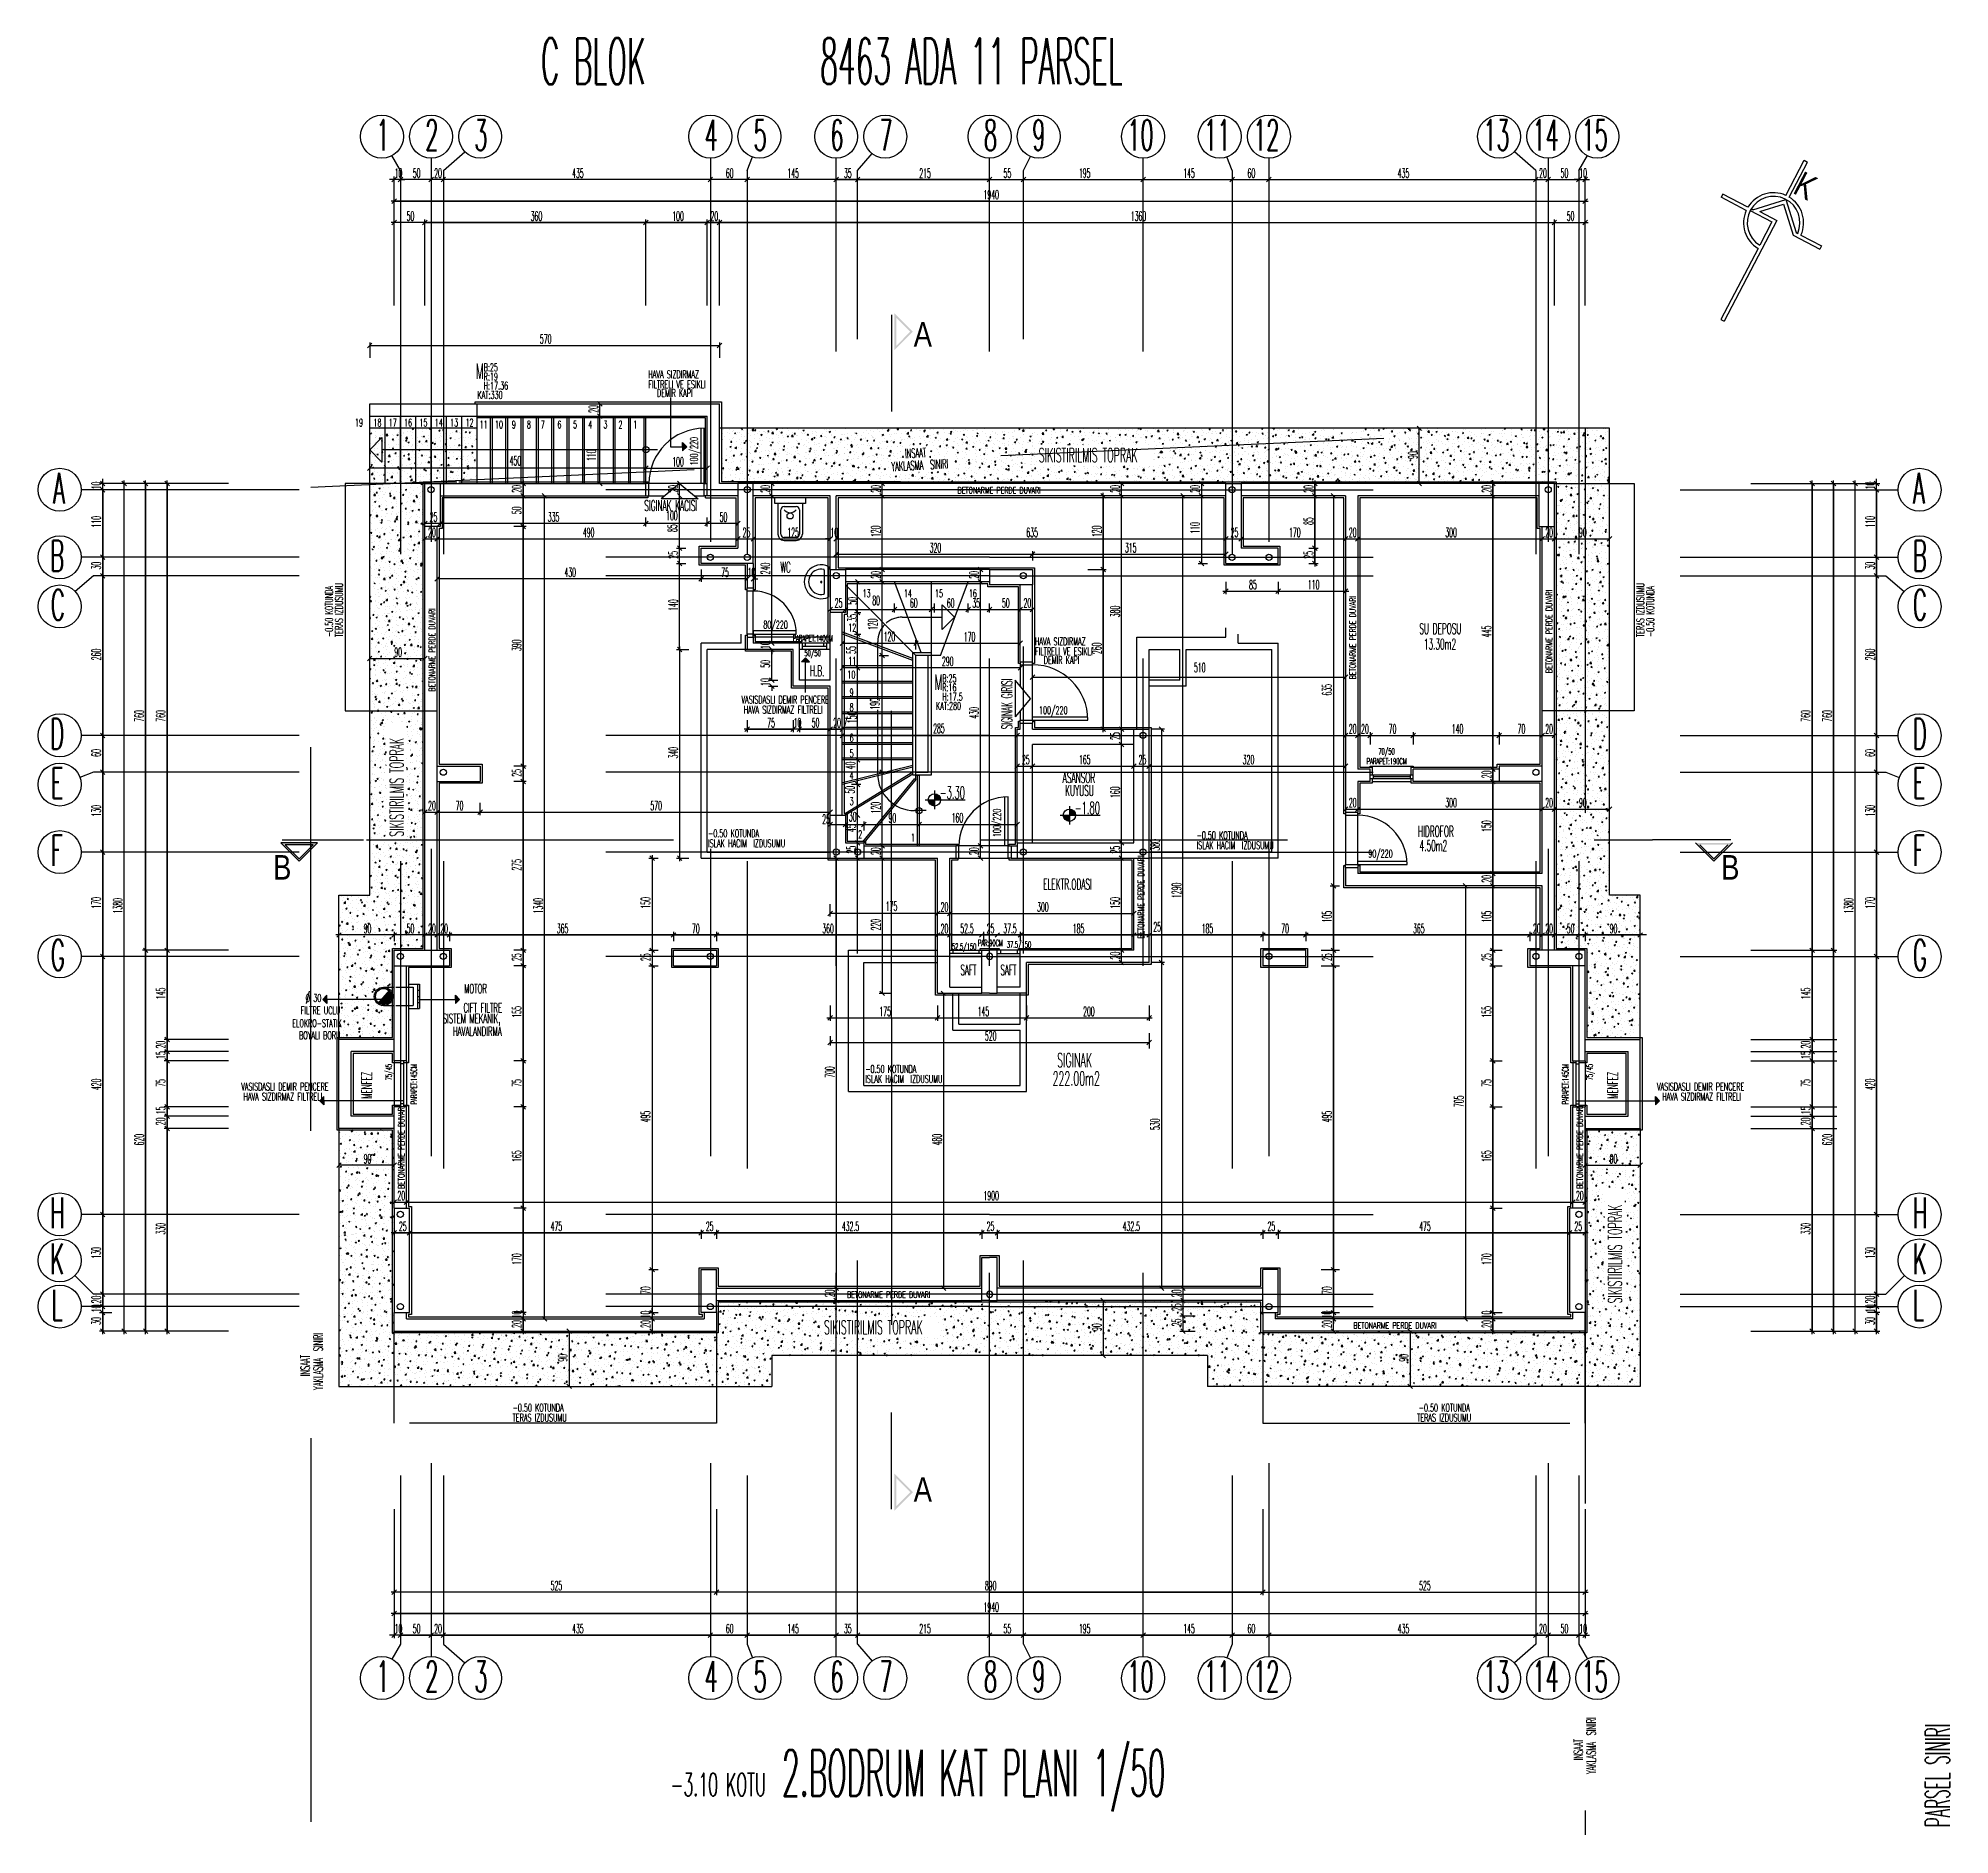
# Model space of a CAD drawing. Extents: x 78 to 306, y -397 to 18.
# Drawn here: x 271.023 to 271.646, y -396.898 to -396.313 of the extents above; entities that cross this region are included whole.
import ezdxf

# ---------------------------------------------------------------- set-up
doc = ezdxf.new("R2010")
doc.units = 0
doc.header["$LTSCALE"] = 0.5
doc.header["$MEASUREMENT"] = 0
for name, pattern in [('DASHDOT2', [0.5, 0.25, -0.125, 0, -0.125]), ('DASHED', [0.75, 0.5, -0.25]), ('DOT2', [0.125, 0, -0.125])]:
    doc.linetypes.add(name, pattern=pattern)
doc.layers.get('0').update_dxf_attribs({"linetype": 'CONTINUOUS'})
for name, color, linetype in [('AKS', 5, 'DASHDOT2'), ('ASHADE', 7, 'CONTINUOUS'), ('DUVAR', 6, 'CONTINUOUS'), ('INS.YAKL.', 30, 'CONTINUOUS'), ('IZDUSUM', 2, 'DOT2'), ('KAPI', 1, 'CONTINUOUS'), ('KOLON', 4, 'CONTINUOUS'), ('MERDIVEN', 3, 'CONTINUOUS'), ('OLCU', 31, 'CONTINUOUS'), ('SIVA', 7, 'CONTINUOUS'), ('TARAMA', 8, 'CONTINUOUS'), ('TEFRIS', 11, 'CONTINUOUS')]:
    doc.layers.add(name, color=color, linetype=linetype)
doc.styles.add('ICMEKAN', font='romans.shx', dxfattribs={"width": 0.55, "height": 0.2})
doc.styles.add('MİMARİ YAZI', font='arial.ttf')
doc.styles.add('OLCU', font='romans.shx', dxfattribs={"width": 0.6, "height": 0.125})
doc.styles.add('OLCUIC', font='ROMANS.SHX', dxfattribs={"width": 0.4, "height": 0.15})

msp = doc.modelspace()

# ---------------------------------------------------------------- texts
at = {"layer": 'INS.YAKL.', "linetype": 'DASHED', "ltscale": 0.5, "style": 'OLCU', "width": 0.5}
for s, rotation, p in [('INSAAT ', 3, (271.30564, -396.44928)), ('YAKLASMA  SINIRI', 3, (271.30121, -396.45354)), ('YAKLASMA  SINIRI', 90, (271.11585, -396.75273)), ('INSAAT ', 90, (271.11163, -396.74826)), ('YAKLASMA  SINIRI', 90, (271.53067, -396.87784)), ('INSAAT ', 90, (271.52645, -396.87337))]:
    msp.add_text(s, height=0.003, rotation=rotation, dxfattribs=at).set_placement(p)
at = {"layer": 'KAPI'}
for s, height, rotation, style, width, p in [('K', 0.0081, 332.47256, 'MİMARİ YAZI', 0.8, (271.59445, -396.36276)), ('B:25', 0.0025, 360, 'OLCU', 0.5, (271.16828, -396.42094)), ('R:19', 0.0025, 360, 'OLCU', 0.5, (271.16828, -396.42394)), ('KAT:330', 0.0025, 360, 'OLCU', 0.5, (271.16626, -396.42994)), ('H:17.36', 0.0025, 360, 'OLCU', 0.5, (271.16828, -396.42694)), ('19', 0.0025, 360, 'OLCU', 0.5, (271.12635, -396.43893)), ('18', 0.0025, 360, 'OLCU', 0.5, (271.13235, -396.43893)), ('17', 0.0025, 360, 'OLCU', 0.5, (271.13735, -396.43893)), ('16', 0.0025, 360, 'OLCU', 0.5, (271.14235, -396.43893)), ('15', 0.0025, 360, 'OLCU', 0.5, (271.14735, -396.43893)), ('14', 0.0025, 360, 'OLCU', 0.5, (271.15235, -396.43893)), ('13', 0.0025, 360, 'OLCU', 0.5, (271.15735, -396.43893)), ('12', 0.0025, 360, 'OLCU', 0.5, (271.16235, -396.43893)), ('11', 0.0025, 360, 'OLCU', 0.5, (271.16695, -396.43957)), ('10', 0.0025, 360, 'OLCU', 0.5, (271.17196, -396.43957)), ('9', 0.0025, 360, 'OLCU', 0.5, (271.17745, -396.43957)), ('8', 0.0025, 360, 'OLCU', 0.5, (271.18237, -396.43957)), ('7', 0.0025, 360, 'OLCU', 0.5, (271.18689, -396.43957)), ('6', 0.0025, 360, 'OLCU', 0.5, (271.1923, -396.43957)), ('5', 0.0025, 360, 'OLCU', 0.5, (271.19742, -396.43957)), ('4', 0.0025, 360, 'OLCU', 0.5, (271.20234, -396.43957)), ('3', 0.0025, 360, 'OLCU', 0.5, (271.20727, -396.43957)), ('2', 0.0025, 360, 'OLCU', 0.5, (271.21219, -396.43957)), ('1', 0.0025, 360, 'OLCU', 0.5, (271.21703, -396.43957)), ('100/220', 0.0025, 90, 'OLCU', 0.5, (271.2381, -396.45166)), ('-0.50 KOTUNDA', 0.0025, 90, 'OLCU', 0.5, (271.11916, -396.50753)), ('TERAS IZDUSUMU', 0.0025, 90, 'OLCU', 0.5, (271.1224, -396.50753)), ('13', 0.0025, 360, 'OLCU', 0.5, (271.29172, -396.49457)), ('14', 0.0025, 360, 'OLCU', 0.5, (271.30521, -396.49457)), ('15', 0.0025, 360, 'OLCU', 0.5, (271.31535, -396.49457)), ('16', 0.0025, 360, 'OLCU', 0.5, (271.32635, -396.49457)), ('TERAS IZDUSUMU', 0.0025, 90, 'OLCU', 0.5, (271.54639, -396.50753)), ('-0.50 KOTUNDA', 0.0025, 90, 'OLCU', 0.5, (271.54962, -396.50753)), ('80/220', 0.0025, 360, 'OLCU', 0.5, (271.25941, -396.50479)), ('12', 0.0025, 360, 'OLCU', 0.5, (271.28705, -396.50574)), ('11', 0.0025, 360, 'OLCU', 0.5, (271.28705, -396.51653)), ('10', 0.0025, 360, 'OLCU', 0.5, (271.28679, -396.52104)), ('B:25', 0.0025, 360, 'OLCU', 0.5, (271.31769, -396.52221)), ('R:16', 0.0025, 360, 'OLCU', 0.5, (271.31769, -396.52521)), ('9', 0.0025, 360, 'OLCU', 0.5, (271.28751, -396.52684)), ('8', 0.0025, 360, 'OLCU', 0.5, (271.28751, -396.53163)), ('KAT:280', 0.0025, 360, 'OLCU', 0.5, (271.31566, -396.53121)), ('H:17.5', 0.0025, 360, 'OLCU', 0.5, (271.31769, -396.52821)), ('7', 0.0025, 360, 'OLCU', 0.5, (271.28554, -396.5365)), ('100/220', 0.0025, 360, 'OLCU', 0.5, (271.34924, -396.5326)), ('6', 0.0025, 360, 'OLCU', 0.5, (271.28751, -396.5416)), ('5', 0.0025, 360, 'OLCU', 0.5, (271.28751, -396.54667)), ('4', 0.0025, 360, 'OLCU', 0.5, (271.28751, -396.55386)), ('3', 0.0025, 360, 'OLCU', 0.5, (271.28751, -396.56225)), ('100/220', 0.0025, 90, 'OLCU', 0.5, (271.33677, -396.57271)), ('2', 0.0025, 360, 'OLCU', 0.5, (271.29031, -396.57301)), ('1', 0.0025, 360, 'OLCU', 0.5, (271.30751, -396.57412)), ('90/220', 0.0025, 360, 'OLCU', 0.5, (271.4565, -396.57937)), ('FILTRE UCLU', 0.0025, 0, 'OLCU', 0.5, (271.10867, -396.63037)), ('O 30', 0.0025, 0, 'OLCU', 0.5, (271.11029, -396.62631)), ('ELOKRO-STATIK', 0.0025, 0, 'OLCU', 0.5, (271.1059, -396.63454)), ('BOYALI BORU', 0.0025, 0, 'OLCU', 0.5, (271.10813, -396.63854))]:
    msp.add_text(s, height=height, rotation=rotation, dxfattribs=dict(at, style=style, width=width)).set_placement(p)
for s, height, style, width, p in [('A', 0.008, 'MİMARİ YAZI', 0.8, (271.30839, -396.41297)), ('HAVA SIZDIRMAZ ', 0.0025, 'OLCU', 0.5, (271.22193, -396.42323)), ('FILTRELI VE ESIKLI ', 0.0025, 'OLCU', 0.5, (271.22193, -396.42646)), (' DEMIR KAPI', 0.0025, 'OLCU', 0.5, (271.22372, -396.4293)), ('HAVA SIZDIRMAZ ', 0.0025, 'OLCU', 0.5, (271.34793, -396.51023)), ('FILTRELI VE ESIKLI ', 0.0025, 'OLCU', 0.5, (271.34793, -396.51346)), (' DEMIR KAPI', 0.0025, 'OLCU', 0.5, (271.34972, -396.5163)), ('VASISDASLI DEMIR PENCERE', 0.0025, 'OLCU', 0.5, (271.25229, -396.52918)), ('HAVA SIZDIRMAZ FILTRELI ', 0.0025, 'OLCU', 0.5, (271.25303, -396.53246)), ('-0.50 KOTUNDA', 0.0025, 'OLCU', 0.5, (271.24139, -396.57273)), ('-0.50 KOTUNDA', 0.0025, 'OLCU', 0.5, (271.40057, -396.57336)), ('B', 0.008, 'MİMARİ YAZI', 0.8, (271.09966, -396.58653)), ('ISLAK HACIM  IZDUSUMU', 0.0025, 'OLCU', 0.5, (271.24139, -396.57597)), ('ISLAK HACIM  IZDUSUMU', 0.0025, 'OLCU', 0.5, (271.40057, -396.57659)), ('B', 0.008, 'MİMARİ YAZI', 0.8, (271.57149, -396.58653)), ('MOTOR', 0.003, 'OLCU', 0.55, (271.16192, -396.62353)), ('CIFT FILTRE', 0.003, 'OLCU', 0.55, (271.1617, -396.62976)), ('SISTEM MEKANIK,', 0.003, 'OLCU', 0.55, (271.15495, -396.63325)), ('HAVALANDIRMA', 0.003, 'OLCU', 0.55, (271.15825, -396.63743)), ('-0.50 KOTUNDA', 0.0025, 'OLCU', 0.5, (271.29262, -396.64947)), ('VASISDASLI DEMIR PENCERE', 0.0025, 'OLCU', 0.5, (271.08929, -396.65518)), ('ISLAK HACIM  IZDUSUMU', 0.0025, 'OLCU', 0.5, (271.29262, -396.6527)), ('VASISDASLI DEMIR PENCERE', 0.0025, 'OLCU', 0.5, (271.55057, -396.65518)), ('HAVA SIZDIRMAZ FILTRELI ', 0.0025, 'OLCU', 0.5, (271.09003, -396.65846)), ('HAVA SIZDIRMAZ FILTRELI ', 0.0025, 'OLCU', 0.5, (271.55233, -396.65846)), ('-0.50 KOTUNDA', 0.0025, 'OLCU', 0.5, (271.17772, -396.75977)), ('-0.50 KOTUNDA', 0.0025, 'OLCU', 0.5, (271.47297, -396.75977)), ('TERAS IZDUSUMU', 0.0025, 'OLCU', 0.5, (271.17772, -396.763)), ('TERAS IZDUSUMU', 0.0025, 'OLCU', 0.5, (271.47243, -396.763)), ('A', 0.008, 'MİMARİ YAZI', 0.8, (271.30839, -396.78915))]:
    msp.add_text(s, height=height, dxfattribs=dict(at, style=style, width=width)).set_placement(p)
at = {"layer": 'KAPI', "linetype": 'Continuous', "style": 'ICMEKAN', "width": 0.5}
for s, p in [('PARAPET:140CM', (271.26899, -396.50897)), ('50/50', (271.27278, -396.51379)), ('PARAPET:190CM', (271.45599, -396.54897)), ('70/50', (271.45978, -396.54579)), ('52.5/150', (271.32086, -396.60934)), ('PAR:90CM', (271.32933, -396.60819)), ('37.5/150', (271.33873, -396.60869))]:
    msp.add_text(s, height=0.002, dxfattribs=at).set_placement(p)
for s, p in [('75/45', (271.13837, -396.65192)), ('PARAPET:145CM', (271.14655, -396.65971)), ('PARAPET:145CM', (271.52174, -396.65971)), ('75/45', (271.52963, -396.65192))]:
    msp.add_text(s, height=0.002, rotation=90, dxfattribs=at).set_placement(p)
at = {"layer": 'KOLON', "style": 'OLCU'}
for s, height, width, p in [('C BLOK', 0.015, 0.45, (271.18691, -396.32752)), ('8463 ADA 11 PARSEL', 0.015, 0.45, (271.27791, -396.32752)), ('1', 0.01, 0.5, (271.13325, -396.34904)), ('2', 0.01, 0.5, (271.14925, -396.34904)), ('3', 0.01, 0.5, (271.16525, -396.34904)), ('4', 0.01, 0.5, (271.24025, -396.34904)), ('5', 0.01, 0.5, (271.25625, -396.34904)), ('6', 0.01, 0.5, (271.28125, -396.34904)), ('7', 0.01, 0.5, (271.29725, -396.34904)), ('8', 0.01, 0.5, (271.33125, -396.34904)), ('9', 0.01, 0.5, (271.34699, -396.34904)), ('10', 0.01, 0.5, (271.37799, -396.34904)), ('11', 0.01, 0.5, (271.40299, -396.34904)), ('12', 0.01, 0.5, (271.41899, -396.34904)), ('13', 0.01, 0.5, (271.49399, -396.34904)), ('14', 0.01, 0.5, (271.50999, -396.34904)), ('15', 0.01, 0.5, (271.52599, -396.34904)), ('A', 0.01, 0.5, (271.02799, -396.46408)), ('A', 0.01, 0.5, (271.63401, -396.46408)), ('B', 0.01, 0.5, (271.02704, -396.48608)), ('B', 0.01, 0.5, (271.63401, -396.48608)), ('C', 0.01, 0.5, (271.02728, -396.50208)), ('C', 0.01, 0.5, (271.63401, -396.50208)), ('D', 0.01, 0.5, (271.02704, -396.54408)), ('D', 0.01, 0.5, (271.63401, -396.54408)), ('E', 0.01, 0.5, (271.02728, -396.56008)), ('E', 0.01, 0.5, (271.63401, -396.56008)), ('F', 0.01, 0.5, (271.02728, -396.58208)), ('F', 0.01, 0.5, (271.63401, -396.58208)), ('G', 0.01, 0.5, (271.02728, -396.61608)), ('G', 0.01, 0.5, (271.63401, -396.61608)), ('H', 0.01, 0.5, (271.02704, -396.70008)), ('H', 0.01, 0.5, (271.63401, -396.70008)), ('K', 0.01, 0.5, (271.02704, -396.71508)), ('K', 0.01, 0.5, (271.63401, -396.71508)), ('L', 0.01, 0.5, (271.02752, -396.73008)), ('L', 0.01, 0.5, (271.63401, -396.73008)), ('1', 0.01, 0.5, (271.13325, -396.85104)), ('2', 0.01, 0.5, (271.14925, -396.85104)), ('3', 0.01, 0.5, (271.16525, -396.85104)), ('4', 0.01, 0.5, (271.24025, -396.85104)), ('5', 0.01, 0.5, (271.25625, -396.85104)), ('6', 0.01, 0.5, (271.28125, -396.85104)), ('7', 0.01, 0.5, (271.29725, -396.85104)), ('8', 0.01, 0.5, (271.33125, -396.85104)), ('9', 0.01, 0.5, (271.34699, -396.85104)), ('10', 0.01, 0.5, (271.37799, -396.85104)), ('11', 0.01, 0.5, (271.40299, -396.85104)), ('12', 0.01, 0.5, (271.41899, -396.85104)), ('13', 0.01, 0.5, (271.49399, -396.85104)), ('14', 0.01, 0.5, (271.50999, -396.85104)), ('15', 0.01, 0.5, (271.52599, -396.85104)), (' 2.BODRUM KAT PLANI 1/50 ', 0.015, 0.45, (271.26084, -396.88499))]:
    msp.add_text(s, height=height, dxfattribs=dict(at, width=width)).set_placement(p)
at = {"layer": 'KOLON', "style": 'OLCU', "width": 0.45}
msp.add_text('PARSEL SINIRI', height=0.008, rotation=90, dxfattribs=at).set_placement((271.64598, -396.89518))
at = {"layer": 'MERDIVEN', "style": 'OLCU', "width": 0.5}
for s, height, p in [('M', 0.005, (271.16578, -396.42346)), ('M', 0.005, (271.31519, -396.52473)), ('-3.30', 0.004, (271.31688, -396.56019)), ('-1.80', 0.004, (271.36088, -396.56519))]:
    msp.add_text(s, height=height, dxfattribs=at).set_placement(p)
at = {"layer": 'MERDIVEN', "linetype": 'ByBlock', "style": 'OLCU', "width": 0.5}
for s, height, p in [('SIKISTIRILMIS TOPRAK', 0.0045, (271.34915, -396.45057)), ('SIGINAK KACISI', 0.0035, (271.22062, -396.46646)), ('WC', 0.0035, (271.26499, -396.48653)), ('SU DEPOSU', 0.0035, (271.47315, -396.50657)), ('13.30m2', 0.0035, (271.47465, -396.51157)), ('H.B.', 0.0035, (271.27459, -396.52028)), ('ASANSOR', 0.0035, (271.35696, -396.55506)), ('KUYUSU', 0.0035, (271.35773, -396.5593)), ('HIDROFOR', 0.0035, (271.47274, -396.57257)), ('4.50m2', 0.0035, (271.47324, -396.57722)), ('ELEKTR.ODASI', 0.0035, (271.35056, -396.58978)), ('SAFT', 0.003375, (271.32365, -396.61764)), ('SAFT', 0.003375, (271.33669, -396.61764)), ('SIGINAK', 0.0045, (271.35515, -396.64757)), ('222.00m2', 0.0045, (271.35365, -396.65357)), ('SIKISTIRILMIS TOPRAK', 0.0045, (271.27915, -396.73457)), ('-3.10 KOTU', 0.0075, (271.22921, -396.885))]:
    msp.add_text(s, height=height, dxfattribs=at).set_placement(p)
for s, height, p in [('SIGINAK GIRISI', 0.0035, (271.34051, -396.53756)), ('SIKISTIRILMIS TOPRAK', 0.0045, (271.14216, -396.57256)), ('MENFEZ', 0.003375, (271.13184, -396.65792)), ('MENFEZ', 0.003375, (271.53782, -396.65792)), ('SIKISTIRILMIS TOPRAK', 0.0045, (271.53916, -396.72456))]:
    msp.add_text(s, height=height, rotation=90, dxfattribs=at).set_placement(p)
at = {"layer": 'OLCU', "style": 'OLCUIC', "width": 0.4}
for s, p in [('10', (271.13929, -396.35796)), ('50', (271.14517, -396.35796)), ('20', (271.15217, -396.35796)), ('435', (271.1971, -396.35796)), ('60', (271.24717, -396.35796)), ('145', (271.26722, -396.35796)), ('35', (271.28567, -396.35796)), ('215', (271.31022, -396.35796)), ('55', (271.33767, -396.35796)), ('195', (271.36222, -396.35796)), ('145', (271.39622, -396.35796)), ('60', (271.41717, -396.35796)), ('435', (271.4661, -396.35796)), ('20', (271.51217, -396.35796)), ('50', (271.51917, -396.35796)), ('10', (271.52529, -396.35796)), ('1940', (271.33114, -396.36496)), ('50', (271.14317, -396.37196)), ('360', (271.1836, -396.37196)), ('100', (271.22972, -396.37196)), ('20', (271.24217, -396.37196)), ('1360', (271.37914, -396.37196)), ('50', (271.52117, -396.37196)), ('570', (271.1866, -396.41196)), ('450', (271.17674, -396.45162)), ('100', (271.22972, -396.45196)), ('25', (271.15067, -396.46996)), ('335', (271.18916, -396.46992)), ('100', (271.22773, -396.46948)), ('50', (271.24517, -396.46996)), ('20', (271.15017, -396.47496)), ('490', (271.2006, -396.47496)), ('25', (271.25267, -396.47496)), ('125', (271.26722, -396.47496)), ('10', (271.28129, -396.47496)), ('635', (271.3451, -396.47496)), ('25', (271.41167, -396.47496)), ('170', (271.43072, -396.47496)), ('20', (271.45017, -396.47496)), ('300', (271.4816, -396.47496)), ('20', (271.51417, -396.47496)), ('90', (271.52517, -396.47496)), ('320', (271.3136, -396.47996)), ('315', (271.37722, -396.47996)), ('430', (271.1946, -396.48796)), ('75', (271.24567, -396.48796)), ('10', (271.25429, -396.48796)), ('85', (271.41767, -396.49196)), ('110', (271.43683, -396.49196)), ('25', (271.28267, -396.49796)), ('80', (271.29491, -396.49711)), ('60', (271.30717, -396.49796)), ('60', (271.31917, -396.49796)), ('35', (271.32749, -396.49796)), ('50', (271.33717, -396.49796)), ('20', (271.34417, -396.49796)), ('120', (271.2986, -396.50887)), ('170', (271.32472, -396.50896)), ('90', (271.13917, -396.51396)), ('290', (271.3176, -396.51696)), ('510', (271.39972, -396.51896)), ('75', (271.26067, -396.53696)), ('10', (271.26929, -396.53696)), ('50', (271.27517, -396.53696)), ('20', (271.28217, -396.53696)), ('285', (271.31474, -396.53879)), ('20', (271.45017, -396.53896)), ('20', (271.45417, -396.53896)), ('70', (271.46317, -396.53896)), ('140', (271.48372, -396.53896)), ('70', (271.50517, -396.53896)), ('20', (271.51417, -396.53896)), ('25', (271.34367, -396.54896)), ('165', (271.36222, -396.54896)), ('25', (271.38167, -396.54896)), ('320', (271.4156, -396.54896)), ('20', (271.45017, -396.56296)), ('300', (271.4816, -396.56296)), ('20', (271.51417, -396.56296)), ('90', (271.52517, -396.56296)), ('20', (271.15017, -396.56396)), ('70', (271.15917, -396.56396)), ('570', (271.2226, -396.56396)), ('25', (271.27859, -396.56833)), ('30', (271.28727, -396.56756)), ('90', (271.30017, -396.56796)), ('160', (271.32078, -396.56788)), ('175', (271.2993, -396.5967)), ('20', (271.31717, -396.59696)), ('300', (271.3486, -396.59696)), ('90', (271.12917, -396.60396)), ('50', (271.14317, -396.60396)), ('20', (271.15017, -396.60396)), ('20', (271.15417, -396.60396)), ('365', (271.1921, -396.60396)), ('70', (271.23617, -396.60396)), ('360', (271.2786, -396.60396)), ('20', (271.31717, -396.60396)), ('52.5', (271.32357, -396.60396)), ('25', (271.33217, -396.60396)), ('37.5', (271.33757, -396.60396)), ('185', (271.36022, -396.60396)), ('25', (271.38648, -396.60341)), ('185', (271.40222, -396.60396)), ('70', (271.42817, -396.60396)), ('365', (271.4711, -396.60396)), ('20', (271.51017, -396.60396)), ('20', (271.51417, -396.60396)), ('50', (271.52117, -396.60396)), ('90', (271.53517, -396.60396)), ('175', (271.29722, -396.63096)), ('145', (271.32922, -396.63096)), ('200', (271.3636, -396.63096)), ('520', (271.3316, -396.63896)), ('90', (271.12917, -396.67896)), ('90', (271.53517, -396.67896)), ('20', (271.14017, -396.69096)), ('1900', (271.33114, -396.69096)), ('20', (271.52417, -396.69096)), ('25', (271.14067, -396.70096)), ('475', (271.1901, -396.70096)), ('25', (271.24067, -396.70096)), ('432.5', (271.28499, -396.70096)), ('25', (271.33217, -396.70096)), ('432.5', (271.37649, -396.70096)), ('25', (271.42367, -396.70096)), ('475', (271.4731, -396.70096)), ('25', (271.52367, -396.70096)), ('525', (271.1901, -396.81796)), ('890', (271.3316, -396.81796)), ('525', (271.4731, -396.81796)), ('1940', (271.33114, -396.82496)), ('10', (271.13929, -396.83196)), ('50', (271.14517, -396.83196)), ('20', (271.15217, -396.83196)), ('435', (271.1971, -396.83196)), ('60', (271.24717, -396.83196)), ('145', (271.26722, -396.83196)), ('35', (271.28567, -396.83196)), ('215', (271.31022, -396.83196)), ('55', (271.33767, -396.83196)), ('195', (271.36222, -396.83196)), ('145', (271.39622, -396.83196)), ('60', (271.41717, -396.83196)), ('435', (271.4661, -396.83196)), ('20', (271.51217, -396.83196)), ('50', (271.51917, -396.83196)), ('10', (271.52529, -396.83196))]:
    msp.add_text(s, height=0.003, dxfattribs=at).set_placement(p)
for s, p in [('20', (271.20554, -396.43453)), ('110', (271.20486, -396.45021)), ('90', (271.47254, -396.44953)), ('10', (271.04354, -396.45942)), ('20', (271.18054, -396.46053)), ('20', (271.23154, -396.46053)), ('20', (271.26154, -396.46053)), ('20', (271.29754, -396.46053)), ('20', (271.37554, -396.46053)), ('20', (271.40154, -396.46053)), ('20', (271.43854, -396.46053)), ('20', (271.49654, -396.46053)), ('10', (271.62154, -396.45942)), ('50', (271.18054, -396.46753)), ('110', (271.04354, -396.47187)), ('85', (271.2313, -396.47332)), ('120', (271.29754, -396.47499)), ('120', (271.36954, -396.47499)), ('110', (271.40154, -396.47387)), ('85', (271.43854, -396.47103)), ('110', (271.62154, -396.47187)), ('30', (271.04354, -396.48553)), ('25', (271.23154, -396.48203)), ('240', (271.26154, -396.4871)), ('25', (271.43854, -396.48203)), ('30', (271.62154, -396.48553)), ('20', (271.29754, -396.48853)), ('20', (271.32954, -396.48853)), ('140', (271.23154, -396.49899)), ('50', (271.28986, -396.49699)), ('380', (271.37554, -396.5011)), ('35', (271.28986, -396.50256)), ('120', (271.29655, -396.50527)), ('390', (271.18054, -396.5121)), ('10', (271.26154, -396.51142)), ('260', (271.36954, -396.5131)), ('445', (271.49654, -396.5076)), ('260', (271.04354, -396.5151)), ('50', (271.26154, -396.51753)), ('55', (271.28954, -396.51303)), ('260', (271.62154, -396.5151)), ('10', (271.26154, -396.52342)), ('190', (271.29725, -396.53118)), ('635', (271.44454, -396.5266)), ('760', (271.05754, -396.5351)), ('760', (271.06454, -396.5351)), ('150', (271.28975, -396.53558)), ('430', (271.32954, -396.5341)), ('760', (271.60054, -396.5351)), ('760', (271.60754, -396.5351)), ('25', (271.37554, -396.54103)), ('60', (271.04354, -396.54653)), ('340', (271.23154, -396.5471)), ('60', (271.62154, -396.54653)), ('25', (271.18054, -396.55303)), ('40', (271.28928, -396.5506)), ('20', (271.49654, -396.55353)), ('50', (271.28912, -396.55852)), ('160', (271.37554, -396.55999)), ('130', (271.04354, -396.56599)), ('120', (271.29754, -396.56499)), ('130', (271.62154, -396.56599)), ('45', (271.28954, -396.57103)), ('150', (271.49654, -396.57099)), ('25', (271.28954, -396.57803)), ('20', (271.29754, -396.57853)), ('20', (271.32954, -396.57853)), ('25', (271.37554, -396.57803)), ('380', (271.38854, -396.5771)), ('275', (271.18054, -396.5836)), ('1290', (271.39554, -396.59256)), ('20', (271.49654, -396.58753)), ('170', (271.04354, -396.59599)), ('1380', (271.05054, -396.59756)), ('1340', (271.18754, -396.59756)), ('150', (271.22254, -396.59599)), ('150', (271.37554, -396.59599)), ('105', (271.44454, -396.60049)), ('105', (271.49654, -396.60049)), ('1380', (271.61454, -396.59756)), ('170', (271.62154, -396.59599)), ('220', (271.29754, -396.6031)), ('25', (271.18054, -396.61303)), ('25', (271.22254, -396.61303)), ('20', (271.37554, -396.61253)), ('25', (271.44454, -396.61303)), ('25', (271.49654, -396.61303)), ('145', (271.06454, -396.62549)), ('145', (271.60054, -396.62549)), ('155', (271.18054, -396.63149)), ('155', (271.49654, -396.63149)), ('20', (271.06454, -396.64153)), ('20', (271.60054, -396.64153)), ('15', (271.06454, -396.64492)), ('15', (271.60054, -396.64492)), ('420', (271.04354, -396.6551)), ('75', (271.06454, -396.65403)), ('75', (271.18054, -396.65403)), ('700', (271.28254, -396.6511)), ('75', (271.49654, -396.65403)), ('75', (271.60054, -396.65403)), ('420', (271.62154, -396.6551)), ('705', (271.48754, -396.6606)), ('15', (271.06454, -396.66292)), ('20', (271.06454, -396.66653)), ('495', (271.22254, -396.6656)), ('530', (271.38854, -396.6681)), ('495', (271.44454, -396.6656)), ('15', (271.60054, -396.66292)), ('20', (271.60054, -396.66653)), ('620', (271.05754, -396.6731)), ('480', (271.31754, -396.6731)), ('620', (271.60754, -396.6731)), ('165', (271.18054, -396.67849)), ('165', (271.49654, -396.67849)), ('330', (271.06454, -396.7021)), ('330', (271.60054, -396.7021)), ('130', (271.04354, -396.70999)), ('170', (271.18054, -396.71199)), ('170', (271.49654, -396.71199)), ('130', (271.62154, -396.70999)), ('70', (271.22254, -396.72153)), ('20', (271.28254, -396.72253)), ('20', (271.39554, -396.72253)), ('70', (271.44454, -396.72153)), ('20', (271.04354, -396.72453)), ('10', (271.04354, -396.72742)), ('10', (271.18054, -396.72942)), ('10', (271.22254, -396.72942)), ('25', (271.39554, -396.72703)), ('10', (271.44454, -396.72942)), ('10', (271.49654, -396.72942)), ('20', (271.62154, -396.72453)), ('10', (271.62154, -396.72742)), ('30', (271.04354, -396.73153)), ('20', (271.18054, -396.73253)), ('20', (271.22254, -396.73253)), ('90', (271.36954, -396.73353)), ('25', (271.39554, -396.73203)), ('20', (271.44454, -396.73253)), ('20', (271.49654, -396.73253)), ('30', (271.62154, -396.73153)), ('90', (271.19554, -396.74353)), ('90', (271.46954, -396.74353))]:
    msp.add_text(s, height=0.003, rotation=90, dxfattribs=at).set_placement(p)
at = {"layer": 'OLCU', "linetype": 'ByBlock', "style": 'OLCU', "width": 0.6}
for p in [(271.32268, -396.46076), (271.28668, -396.72276), (271.45168, -396.73276)]:
    msp.add_text('BETONARME PERDE DUVARI', height=0.00204, dxfattribs=at).set_placement(p)
for p in [(271.51646, -396.51929), (271.15246, -396.52529), (271.45246, -396.52129), (271.38346, -396.6058), (271.14246, -396.68729), (271.52646, -396.68729)]:
    msp.add_text('BETONARME PERDE DUVARI', height=0.00204, rotation=90, dxfattribs=at).set_placement(p)

# ---------------------------------------------------------------- hatches: boundary and pattern name
at = {"layer": 'KAPI'}
h = msp.add_hatch(color=256, dxfattribs=at)
h.paths.add_polyline_path([(271.30214, -396.41408), (271.30214, -396.40208), (271.30814, -396.40808)])
h.paths.add_polyline_path([(271.30274, -396.41264), (271.3073, -396.40808), (271.30274, -396.40353)], flags=16)
at = {"layer": 'KAPI', "ltscale": 1.4}
for points in [[(271.23311, -396.44692), (271.23311, -396.44556), (271.23311, -396.4442), (271.23444, -396.44556)], [(271.2745, -396.51559), (271.27314, -396.51559), (271.27179, -396.51559), (271.27314, -396.51426)], [(271.11718, -396.6242), (271.11718, -396.62556), (271.11718, -396.62692), (271.11585, -396.62556)], [(271.15911, -396.6242), (271.15911, -396.62556), (271.15911, -396.62692), (271.16044, -396.62556)], [(271.11618, -396.6572), (271.11618, -396.65856), (271.11618, -396.65992), (271.11485, -396.65856)], [(271.55011, -396.6572), (271.55011, -396.65856), (271.55011, -396.65992), (271.55144, -396.65856)]]:
    msp.add_hatch(color=256, dxfattribs=at).paths.add_polyline_path(points)
at = {"layer": 'KAPI'}
h = msp.add_hatch(color=256, dxfattribs=at)
h.paths.add_polyline_path([(271.11414, -396.57456), (271.10214, -396.57456), (271.10814, -396.58056)])
h.paths.add_polyline_path([(271.1127, -396.57516), (271.10814, -396.57971), (271.10359, -396.57516)], flags=16)
h = msp.add_hatch(color=256, dxfattribs=at)
h.paths.add_polyline_path([(271.56314, -396.57456), (271.57514, -396.57456), (271.56914, -396.58056)])
h.paths.add_polyline_path([(271.56459, -396.57516), (271.56914, -396.57971), (271.5737, -396.57516)], flags=16)
h = msp.add_hatch(color=256, dxfattribs=at)
h.paths.add_polyline_path([(271.30214, -396.78004), (271.30214, -396.79204), (271.30814, -396.78604)])
h.paths.add_polyline_path([(271.30274, -396.78148), (271.3073, -396.78604), (271.30274, -396.79059)], flags=16)
at = {"layer": 'MERDIVEN'}
h = msp.add_hatch(color=256, dxfattribs=at)
h.paths.add_polyline_path([(271.31514, -396.55856), (271.31514, -396.56056), (271.31714, -396.56056, 0.414214)])
h.paths.add_polyline_path([(271.31514, -396.56256), (271.31514, -396.56056), (271.31314, -396.56056, 0.414214)])
h = msp.add_hatch(color=256, dxfattribs=at)
h.paths.add_polyline_path([(271.35914, -396.56356), (271.35914, -396.56556), (271.36114, -396.56556, 0.414214)])
h.paths.add_polyline_path([(271.35914, -396.56756), (271.35914, -396.56556), (271.35714, -396.56556, 0.414214)])

# ---------------------------------------------------------------- linework, layer by layer
at = {"color": 0, "linetype": 'ByBlock'}
for p, q in [((271.13839, -396.35931), (271.13989, -396.35781)), ((271.14189, -396.35781), (271.14039, -396.35931)), ((271.14189, -396.35781), (271.14039, -396.35931)), ((271.15039, -396.35931), (271.15189, -396.35781)), ((271.15189, -396.35781), (271.15039, -396.35931)), ((271.15439, -396.35931), (271.15589, -396.35781)), ((271.15589, -396.35781), (271.15439, -396.35931)), ((271.24139, -396.35931), (271.24289, -396.35781)), ((271.24289, -396.35781), (271.24139, -396.35931)), ((271.25339, -396.35931), (271.25489, -396.35781)), ((271.25489, -396.35781), (271.25339, -396.35931)), ((271.28389, -396.35781), (271.28239, -396.35931)), ((271.28239, -396.35931), (271.28389, -396.35781)), ((271.29089, -396.35781), (271.28939, -396.35931)), ((271.28939, -396.35931), (271.29089, -396.35781)), ((271.33239, -396.35931), (271.33389, -396.35781)), ((271.33389, -396.35781), (271.33239, -396.35931)), ((271.34489, -396.35781), (271.34339, -396.35931)), ((271.34339, -396.35931), (271.34489, -396.35781)), ((271.38389, -396.35781), (271.38239, -396.35931)), ((271.38239, -396.35931), (271.38389, -396.35781)), ((271.41289, -396.35781), (271.41139, -396.35931)), ((271.41139, -396.35931), (271.41289, -396.35781)), ((271.42489, -396.35781), (271.42339, -396.35931)), ((271.42339, -396.35931), (271.42489, -396.35781)), ((271.51189, -396.35781), (271.51039, -396.35931)), ((271.51039, -396.35931), (271.51189, -396.35781)), ((271.51589, -396.35781), (271.51439, -396.35931)), ((271.51439, -396.35931), (271.51589, -396.35781)), ((271.52439, -396.35931), (271.52589, -396.35781)), ((271.52439, -396.35931), (271.52589, -396.35781)), ((271.52789, -396.35781), (271.52639, -396.35931)), ((271.13989, -396.36481), (271.13839, -396.36631)), ((271.52639, -396.36631), (271.52789, -396.36481)), ((271.13989, -396.37181), (271.13839, -396.37331)), ((271.14989, -396.37181), (271.14839, -396.37331)), ((271.14839, -396.37331), (271.14989, -396.37181)), ((271.22189, -396.37181), (271.22039, -396.37331)), ((271.22039, -396.37331), (271.22189, -396.37181)), ((271.24189, -396.37181), (271.24039, -396.37331)), ((271.24039, -396.37331), (271.24189, -396.37181)), ((271.24589, -396.37181), (271.24439, -396.37331)), ((271.24439, -396.37331), (271.24589, -396.37181)), ((271.51639, -396.37331), (271.51789, -396.37181)), ((271.51789, -396.37181), (271.51639, -396.37331)), ((271.52639, -396.37331), (271.52789, -396.37181)), ((271.13189, -396.41181), (271.13039, -396.41331)), ((271.24439, -396.41331), (271.24589, -396.41181)), ((271.20689, -396.43231), (271.20539, -396.43081)), ((271.20539, -396.43481), (271.20689, -396.43631)), ((271.20689, -396.43631), (271.20539, -396.43481)), ((271.47389, -396.44031), (271.47239, -396.43881)), ((271.13189, -396.45181), (271.13039, -396.45331)), ((271.22189, -396.45181), (271.22039, -396.45331)), ((271.22039, -396.45331), (271.22189, -396.45181)), ((271.24039, -396.45331), (271.24189, -396.45181)), ((271.04339, -396.45681), (271.04489, -396.45831)), ((271.04489, -396.46031), (271.04339, -396.45881)), ((271.04489, -396.46031), (271.04339, -396.45881)), ((271.05189, -396.45831), (271.05039, -396.45681)), ((271.05889, -396.45831), (271.05739, -396.45681)), ((271.06589, -396.45831), (271.06439, -396.45681)), ((271.18189, -396.45831), (271.18039, -396.45681)), ((271.20539, -396.45681), (271.20689, -396.45831)), ((271.23289, -396.45831), (271.23139, -396.45681)), ((271.26289, -396.45831), (271.26139, -396.45681)), ((271.29889, -396.45831), (271.29739, -396.45681)), ((271.37689, -396.45831), (271.37539, -396.45681)), ((271.40289, -396.45831), (271.40139, -396.45681)), ((271.43989, -396.45831), (271.43839, -396.45681)), ((271.47239, -396.45681), (271.47389, -396.45831)), ((271.49789, -396.45831), (271.49639, -396.45681)), ((271.60189, -396.45831), (271.60039, -396.45681)), ((271.60889, -396.45831), (271.60739, -396.45681)), ((271.61589, -396.45831), (271.61439, -396.45681)), ((271.62139, -396.45681), (271.62289, -396.45831)), ((271.62289, -396.46031), (271.62139, -396.45881)), ((271.62289, -396.46031), (271.62139, -396.45881)), ((271.18039, -396.46081), (271.18189, -396.46231)), ((271.18189, -396.46231), (271.18039, -396.46081)), ((271.18889, -396.46231), (271.18739, -396.46081)), ((271.23139, -396.46081), (271.23289, -396.46231)), ((271.23289, -396.46231), (271.23139, -396.46081)), ((271.26139, -396.46081), (271.26289, -396.46231)), ((271.26289, -396.46231), (271.26139, -396.46081)), ((271.29739, -396.46081), (271.29889, -396.46231)), ((271.29889, -396.46231), (271.29739, -396.46081)), ((271.37089, -396.46231), (271.36939, -396.46081)), ((271.37539, -396.46081), (271.37689, -396.46231)), ((271.37689, -396.46231), (271.37539, -396.46081)), ((271.39689, -396.46231), (271.39539, -396.46081)), ((271.40289, -396.46231), (271.40139, -396.46081)), ((271.40139, -396.46081), (271.40289, -396.46231)), ((271.43839, -396.46081), (271.43989, -396.46231)), ((271.43989, -396.46231), (271.43839, -396.46081)), ((271.44589, -396.46231), (271.44439, -396.46081)), ((271.49789, -396.46231), (271.49639, -396.46081)), ((271.49639, -396.46081), (271.49789, -396.46231)), ((271.14989, -396.46981), (271.14839, -396.47131)), ((271.15339, -396.47131), (271.15489, -396.46981)), ((271.15489, -396.46981), (271.15339, -396.47131)), ((271.18039, -396.47081), (271.18189, -396.47231)), ((271.18189, -396.47231), (271.18039, -396.47081)), ((271.22039, -396.47131), (271.22189, -396.46981)), ((271.22189, -396.46981), (271.22039, -396.47131)), ((271.24039, -396.47131), (271.24189, -396.46981)), ((271.24189, -396.46981), (271.24039, -396.47131)), ((271.25039, -396.47131), (271.25189, -396.46981)), ((271.14989, -396.47481), (271.14839, -396.47631)), ((271.15389, -396.47481), (271.15239, -396.47631)), ((271.15239, -396.47631), (271.15389, -396.47481)), ((271.23139, -396.47781), (271.23289, -396.47931)), ((271.23289, -396.47931), (271.23139, -396.47781)), ((271.25189, -396.47481), (271.25039, -396.47631)), ((271.25039, -396.47631), (271.25189, -396.47481)), ((271.25689, -396.47481), (271.25539, -396.47631)), ((271.25539, -396.47631), (271.25689, -396.47481)), ((271.28039, -396.47631), (271.28189, -396.47481)), ((271.28039, -396.47631), (271.28189, -396.47481)), ((271.28389, -396.47481), (271.28239, -396.47631)), ((271.28389, -396.47481), (271.28239, -396.47631)), ((271.41089, -396.47481), (271.40939, -396.47631)), ((271.40939, -396.47631), (271.41089, -396.47481)), ((271.41589, -396.47481), (271.41439, -396.47631)), ((271.41439, -396.47631), (271.41589, -396.47481)), ((271.43839, -396.47781), (271.43989, -396.47931)), ((271.43989, -396.47931), (271.43839, -396.47781)), ((271.44989, -396.47481), (271.44839, -396.47631)), ((271.44839, -396.47631), (271.44989, -396.47481)), ((271.45389, -396.47481), (271.45239, -396.47631)), ((271.45239, -396.47631), (271.45389, -396.47481)), ((271.51389, -396.47481), (271.51239, -396.47631)), ((271.51239, -396.47631), (271.51389, -396.47481)), ((271.51789, -396.47481), (271.51639, -396.47631)), ((271.51639, -396.47631), (271.51789, -396.47481)), ((271.53439, -396.47631), (271.53589, -396.47481)), ((271.04489, -396.48231), (271.04339, -396.48081)), ((271.04339, -396.48081), (271.04489, -396.48231)), ((271.23139, -396.48281), (271.23289, -396.48431)), ((271.23289, -396.48431), (271.23139, -396.48281)), ((271.28389, -396.47981), (271.28239, -396.48131)), ((271.29739, -396.48481), (271.29889, -396.48631)), ((271.29889, -396.48631), (271.29739, -396.48481)), ((271.33089, -396.48631), (271.32939, -396.48481)), ((271.34789, -396.47981), (271.34639, -396.48131)), ((271.34639, -396.48131), (271.34789, -396.47981)), ((271.37089, -396.48631), (271.36939, -396.48481)), ((271.36939, -396.48481), (271.37089, -396.48631)), ((271.40139, -396.48281), (271.40289, -396.48431)), ((271.40939, -396.48131), (271.41089, -396.47981)), ((271.43839, -396.48281), (271.43989, -396.48431)), ((271.62289, -396.48231), (271.62139, -396.48081)), ((271.62139, -396.48081), (271.62289, -396.48231)), ((271.04489, -396.48831), (271.04339, -396.48681)), ((271.04339, -396.48681), (271.04489, -396.48831)), ((271.15389, -396.48781), (271.15239, -396.48931)), ((271.23839, -396.48931), (271.23989, -396.48781)), ((271.23989, -396.48781), (271.23839, -396.48931)), ((271.25339, -396.48931), (271.25489, -396.48781)), ((271.25339, -396.48931), (271.25489, -396.48781)), ((271.25689, -396.48781), (271.25539, -396.48931)), ((271.29089, -396.49031), (271.28939, -396.48881)), ((271.29889, -396.49031), (271.29739, -396.48881)), ((271.29739, -396.48881), (271.29889, -396.49031)), ((271.32939, -396.48881), (271.33089, -396.49031)), ((271.33089, -396.49031), (271.32939, -396.48881)), ((271.41089, -396.49181), (271.40939, -396.49331)), ((271.42789, -396.49181), (271.42639, -396.49331)), ((271.42639, -396.49331), (271.42789, -396.49181)), ((271.44839, -396.49331), (271.44989, -396.49181)), ((271.62289, -396.48831), (271.62139, -396.48681)), ((271.62139, -396.48681), (271.62289, -396.48831)), ((271.28189, -396.49781), (271.28039, -396.49931)), ((271.28689, -396.49781), (271.28539, -396.49931)), ((271.28539, -396.49931), (271.28689, -396.49781)), ((271.30289, -396.49781), (271.30139, -396.49931)), ((271.30139, -396.49931), (271.30289, -396.49781)), ((271.31489, -396.49781), (271.31339, -396.49931)), ((271.31339, -396.49931), (271.31489, -396.49781)), ((271.32689, -396.49781), (271.32539, -396.49931)), ((271.32539, -396.49931), (271.32689, -396.49781)), ((271.33389, -396.49781), (271.33239, -396.49931)), ((271.33239, -396.49931), (271.33389, -396.49781)), ((271.34389, -396.49781), (271.34239, -396.49931)), ((271.34239, -396.49931), (271.34389, -396.49781)), ((271.34639, -396.49931), (271.34789, -396.49781)), ((271.28939, -396.49881), (271.29089, -396.50031)), ((271.29089, -396.50031), (271.28939, -396.49881)), ((271.26139, -396.50881), (271.26289, -396.51031)), ((271.26139, -396.50881), (271.26289, -396.51031)), ((271.28589, -396.50881), (271.28439, -396.51031)), ((271.28939, -396.50581), (271.29089, -396.50731)), ((271.29089, -396.50731), (271.28939, -396.50581)), ((271.30989, -396.50881), (271.30839, -396.51031)), ((271.30839, -396.51031), (271.30989, -396.50881)), ((271.34239, -396.51031), (271.34389, -396.50881)), ((271.13189, -396.51381), (271.13039, -396.51531)), ((271.14839, -396.51531), (271.14989, -396.51381)), ((271.23139, -396.51081), (271.23289, -396.51231)), ((271.23289, -396.51231), (271.23139, -396.51081)), ((271.26289, -396.51231), (271.26139, -396.51081)), ((271.26289, -396.51231), (271.26139, -396.51081)), ((271.28589, -396.51681), (271.28439, -396.51831)), ((271.28939, -396.51681), (271.29089, -396.51831)), ((271.29089, -396.51831), (271.28939, -396.51681)), ((271.29739, -396.51281), (271.29889, -396.51431)), ((271.29889, -396.51431), (271.29739, -396.51281)), ((271.34239, -396.51831), (271.34389, -396.51681)), ((271.26139, -396.52081), (271.26289, -396.52231)), ((271.26139, -396.52081), (271.26289, -396.52231)), ((271.26289, -396.52431), (271.26139, -396.52281)), ((271.34789, -396.51981), (271.34639, -396.52131)), ((271.44839, -396.52131), (271.44989, -396.51981)), ((271.04489, -396.54031), (271.04339, -396.53881)), ((271.04339, -396.53881), (271.04489, -396.54031)), ((271.25489, -396.53681), (271.25339, -396.53831)), ((271.26839, -396.53831), (271.26989, -396.53681)), ((271.26839, -396.53831), (271.26989, -396.53681)), ((271.27189, -396.53681), (271.27039, -396.53831)), ((271.27189, -396.53681), (271.27039, -396.53831)), ((271.28189, -396.53681), (271.28039, -396.53831)), ((271.28039, -396.53831), (271.28189, -396.53681)), ((271.28439, -396.53831), (271.28589, -396.53681)), ((271.28589, -396.53881), (271.28439, -396.54031)), ((271.34139, -396.54031), (271.34289, -396.53881)), ((271.36939, -396.53681), (271.37089, -396.53831)), ((271.37539, -396.53681), (271.37689, -396.53831)), ((271.37689, -396.53831), (271.37539, -396.53681)), ((271.38989, -396.53831), (271.38839, -396.53681)), ((271.44989, -396.53881), (271.44839, -396.54031)), ((271.45389, -396.53881), (271.45239, -396.54031)), ((271.45239, -396.54031), (271.45389, -396.53881)), ((271.45789, -396.53881), (271.45639, -396.54031)), ((271.45639, -396.54031), (271.45789, -396.53881)), ((271.47189, -396.53881), (271.47039, -396.54031)), ((271.47039, -396.54031), (271.47189, -396.53881)), ((271.49989, -396.53881), (271.49839, -396.54031)), ((271.49839, -396.54031), (271.49989, -396.53881)), ((271.51389, -396.53881), (271.51239, -396.54031)), ((271.51239, -396.54031), (271.51389, -396.53881)), ((271.51639, -396.54031), (271.51789, -396.53881)), ((271.62289, -396.54031), (271.62139, -396.53881)), ((271.62139, -396.53881), (271.62289, -396.54031)), ((271.28939, -396.54681), (271.29089, -396.54831)), ((271.29089, -396.54831), (271.28939, -396.54681)), ((271.37539, -396.54181), (271.37689, -396.54331)), ((271.37689, -396.54331), (271.37539, -396.54181)), ((271.04489, -396.55231), (271.04339, -396.55081)), ((271.04339, -396.55081), (271.04489, -396.55231)), ((271.18039, -396.54881), (271.18189, -396.55031)), ((271.18189, -396.55031), (271.18039, -396.54881)), ((271.18039, -396.55381), (271.18189, -396.55531)), ((271.18189, -396.55531), (271.18039, -396.55381)), ((271.29739, -396.55081), (271.29889, -396.55231)), ((271.29889, -396.55231), (271.29739, -396.55081)), ((271.34289, -396.54881), (271.34139, -396.55031)), ((271.34789, -396.54881), (271.34639, -396.55031)), ((271.34639, -396.55031), (271.34789, -396.54881)), ((271.38089, -396.54881), (271.37939, -396.55031)), ((271.37939, -396.55031), (271.38089, -396.54881)), ((271.38589, -396.54881), (271.38439, -396.55031)), ((271.38439, -396.55031), (271.38589, -396.54881)), ((271.44839, -396.55031), (271.44989, -396.54881)), ((271.49789, -396.55131), (271.49639, -396.54981)), ((271.49639, -396.54981), (271.49789, -396.55131)), ((271.49789, -396.55531), (271.49639, -396.55381)), ((271.49639, -396.55381), (271.49789, -396.55531)), ((271.62289, -396.55231), (271.62139, -396.55081)), ((271.62139, -396.55081), (271.62289, -396.55231)), ((271.28939, -396.55481), (271.29089, -396.55631)), ((271.29089, -396.55631), (271.28939, -396.55481)), ((271.14989, -396.56381), (271.14839, -396.56531)), ((271.15389, -396.56381), (271.15239, -396.56531)), ((271.15239, -396.56531), (271.15389, -396.56381)), ((271.16789, -396.56381), (271.16639, -396.56531)), ((271.16639, -396.56531), (271.16789, -396.56381)), ((271.28039, -396.56531), (271.28189, -396.56381)), ((271.28939, -396.56481), (271.29089, -396.56631)), ((271.29089, -396.56631), (271.28939, -396.56481)), ((271.44989, -396.56281), (271.44839, -396.56431)), ((271.45389, -396.56281), (271.45239, -396.56431)), ((271.45239, -396.56431), (271.45389, -396.56281)), ((271.51389, -396.56281), (271.51239, -396.56431)), ((271.51239, -396.56431), (271.51389, -396.56281)), ((271.51639, -396.56431), (271.51789, -396.56281)), ((271.51789, -396.56281), (271.51639, -396.56431)), ((271.53439, -396.56431), (271.53589, -396.56281)), ((271.28189, -396.56781), (271.28039, -396.56931)), ((271.28689, -396.56781), (271.28539, -396.56931)), ((271.28539, -396.56931), (271.28689, -396.56781)), ((271.29289, -396.56781), (271.29139, -396.56931)), ((271.29139, -396.56931), (271.29289, -396.56781)), ((271.31089, -396.56781), (271.30939, -396.56931)), ((271.30939, -396.56931), (271.31089, -396.56781)), ((271.34139, -396.56931), (271.34289, -396.56781)), ((271.04489, -396.57831), (271.04339, -396.57681)), ((271.04339, -396.57681), (271.04489, -396.57831)), ((271.22389, -396.58031), (271.22239, -396.57881)), ((271.23139, -396.57881), (271.23289, -396.58031)), ((271.28389, -396.58031), (271.28239, -396.57881)), ((271.28939, -396.57381), (271.29089, -396.57531)), ((271.29089, -396.57531), (271.28939, -396.57381)), ((271.28939, -396.57881), (271.29089, -396.58031)), ((271.29739, -396.57481), (271.29889, -396.57631)), ((271.29889, -396.57631), (271.29739, -396.57481)), ((271.29889, -396.58031), (271.29739, -396.57881)), ((271.29739, -396.57881), (271.29889, -396.58031)), ((271.32939, -396.57481), (271.33089, -396.57631)), ((271.33089, -396.57631), (271.32939, -396.57481)), ((271.32939, -396.57881), (271.33089, -396.58031)), ((271.37539, -396.57381), (271.37689, -396.57531)), ((271.37689, -396.57531), (271.37539, -396.57381)), ((271.37539, -396.57881), (271.37689, -396.58031)), ((271.37689, -396.58031), (271.37539, -396.57881)), ((271.62289, -396.57831), (271.62139, -396.57681)), ((271.62139, -396.57681), (271.62289, -396.57831)), ((271.49789, -396.58531), (271.49639, -396.58381)), ((271.49639, -396.58381), (271.49789, -396.58531)), ((271.44589, -396.58931), (271.44439, -396.58781)), ((271.44439, -396.58781), (271.44589, -396.58931)), ((271.48889, -396.58931), (271.48739, -396.58781)), ((271.49789, -396.58931), (271.49639, -396.58781)), ((271.49639, -396.58781), (271.49789, -396.58931)), ((271.28189, -396.59681), (271.28039, -396.59831)), ((271.31539, -396.59831), (271.31689, -396.59681)), ((271.31689, -396.59681), (271.31539, -396.59831)), ((271.31939, -396.59831), (271.32089, -396.59681)), ((271.32089, -396.59681), (271.31939, -396.59831)), ((271.37939, -396.59831), (271.38089, -396.59681)), ((271.12189, -396.60381), (271.12039, -396.60531)), ((271.13839, -396.60531), (271.13989, -396.60381)), ((271.13989, -396.60381), (271.13839, -396.60531)), ((271.14839, -396.60531), (271.14989, -396.60381)), ((271.14989, -396.60381), (271.14839, -396.60531)), ((271.15389, -396.60381), (271.15239, -396.60531)), ((271.15239, -396.60531), (271.15389, -396.60381)), ((271.15789, -396.60381), (271.15639, -396.60531)), ((271.15639, -396.60531), (271.15789, -396.60381)), ((271.23089, -396.60381), (271.22939, -396.60531)), ((271.22939, -396.60531), (271.23089, -396.60381)), ((271.24489, -396.60381), (271.24339, -396.60531)), ((271.24339, -396.60531), (271.24489, -396.60381)), ((271.31689, -396.60381), (271.31539, -396.60531)), ((271.31539, -396.60531), (271.31689, -396.60381)), ((271.32089, -396.60381), (271.31939, -396.60531)), ((271.31939, -396.60531), (271.32089, -396.60381)), ((271.33139, -396.60381), (271.32989, -396.60531)), ((271.32989, -396.60531), (271.33139, -396.60381)), ((271.33639, -396.60381), (271.33489, -396.60531)), ((271.33489, -396.60531), (271.33639, -396.60381)), ((271.34389, -396.60381), (271.34239, -396.60531)), ((271.34239, -396.60531), (271.34389, -396.60381)), ((271.38089, -396.60381), (271.37939, -396.60531)), ((271.37939, -396.60531), (271.38089, -396.60381)), ((271.38589, -396.60381), (271.38439, -396.60531)), ((271.38439, -396.60531), (271.38589, -396.60381)), ((271.42289, -396.60381), (271.42139, -396.60531)), ((271.42139, -396.60531), (271.42289, -396.60381)), ((271.43689, -396.60381), (271.43539, -396.60531)), ((271.43539, -396.60531), (271.43689, -396.60381)), ((271.50989, -396.60381), (271.50839, -396.60531)), ((271.50839, -396.60531), (271.50989, -396.60381)), ((271.51389, -396.60381), (271.51239, -396.60531)), ((271.51239, -396.60531), (271.51389, -396.60381)), ((271.51789, -396.60381), (271.51639, -396.60531)), ((271.51639, -396.60531), (271.51789, -396.60381)), ((271.52789, -396.60381), (271.52639, -396.60531)), ((271.52639, -396.60531), (271.52789, -396.60381)), ((271.54439, -396.60531), (271.54589, -396.60381)), ((271.05889, -396.61031), (271.05739, -396.60881)), ((271.05739, -396.60881), (271.05889, -396.61031)), ((271.06589, -396.61031), (271.06439, -396.60881)), ((271.06439, -396.60881), (271.06589, -396.61031)), ((271.18039, -396.60881), (271.18189, -396.61031)), ((271.18189, -396.61031), (271.18039, -396.60881)), ((271.22389, -396.61031), (271.22239, -396.60881)), ((271.22239, -396.60881), (271.22389, -396.61031)), ((271.37539, -396.60881), (271.37689, -396.61031)), ((271.37689, -396.61031), (271.37539, -396.60881)), ((271.44439, -396.60881), (271.44589, -396.61031)), ((271.44589, -396.61031), (271.44439, -396.60881)), ((271.49789, -396.61031), (271.49639, -396.60881)), ((271.49639, -396.60881), (271.49789, -396.61031)), ((271.60189, -396.61031), (271.60039, -396.60881)), ((271.60039, -396.60881), (271.60189, -396.61031)), ((271.60889, -396.61031), (271.60739, -396.60881)), ((271.60739, -396.60881), (271.60889, -396.61031)), ((271.04489, -396.61231), (271.04339, -396.61081)), ((271.04339, -396.61081), (271.04489, -396.61231)), ((271.18039, -396.61381), (271.18189, -396.61531)), ((271.18189, -396.61531), (271.18039, -396.61381)), ((271.22389, -396.61531), (271.22239, -396.61381)), ((271.22239, -396.61381), (271.22389, -396.61531)), ((271.37539, -396.61281), (271.37689, -396.61431)), ((271.38989, -396.61431), (271.38839, -396.61281)), ((271.38839, -396.61281), (271.38989, -396.61431)), ((271.44439, -396.61381), (271.44589, -396.61531)), ((271.44589, -396.61531), (271.44439, -396.61381)), ((271.49789, -396.61531), (271.49639, -396.61381)), ((271.49639, -396.61381), (271.49789, -396.61531)), ((271.62289, -396.61231), (271.62139, -396.61081)), ((271.62139, -396.61081), (271.62289, -396.61231)), ((271.29739, -396.62281), (271.29889, -396.62431)), ((271.31889, -396.62431), (271.31739, -396.62281)), ((271.28189, -396.63081), (271.28039, -396.63231)), ((271.31689, -396.63081), (271.31539, -396.63231)), ((271.31539, -396.63231), (271.31689, -396.63081)), ((271.34589, -396.63081), (271.34439, -396.63231)), ((271.34439, -396.63231), (271.34589, -396.63081)), ((271.38439, -396.63231), (271.38589, -396.63081)), ((271.06589, -396.63931), (271.06439, -396.63781)), ((271.06439, -396.63781), (271.06589, -396.63931)), ((271.28189, -396.63881), (271.28039, -396.64031)), ((271.38439, -396.64031), (271.38589, -396.63881)), ((271.60189, -396.63931), (271.60039, -396.63781)), ((271.60039, -396.63781), (271.60189, -396.63931)), ((271.06589, -396.64331), (271.06439, -396.64181)), ((271.06439, -396.64181), (271.06589, -396.64331)), ((271.06589, -396.64631), (271.06439, -396.64481)), ((271.06439, -396.64481), (271.06589, -396.64631)), ((271.18039, -396.64481), (271.18189, -396.64631)), ((271.18189, -396.64631), (271.18039, -396.64481)), ((271.49789, -396.64631), (271.49639, -396.64481)), ((271.49639, -396.64481), (271.49789, -396.64631)), ((271.60189, -396.64331), (271.60039, -396.64181)), ((271.60039, -396.64181), (271.60189, -396.64331)), ((271.60189, -396.64631), (271.60039, -396.64481)), ((271.60039, -396.64481), (271.60189, -396.64631)), ((271.06589, -396.66131), (271.06439, -396.65981)), ((271.06439, -396.65981), (271.06589, -396.66131)), ((271.18039, -396.65981), (271.18189, -396.66131)), ((271.18189, -396.66131), (271.18039, -396.65981)), ((271.49789, -396.66131), (271.49639, -396.65981)), ((271.49639, -396.65981), (271.49789, -396.66131)), ((271.60189, -396.66131), (271.60039, -396.65981)), ((271.60039, -396.65981), (271.60189, -396.66131)), ((271.06589, -396.66431), (271.06439, -396.66281)), ((271.06439, -396.66281), (271.06589, -396.66431)), ((271.60189, -396.66431), (271.60039, -396.66281)), ((271.60039, -396.66281), (271.60189, -396.66431)), ((271.06589, -396.66831), (271.06439, -396.66681)), ((271.06439, -396.66681), (271.06589, -396.66831)), ((271.60189, -396.66831), (271.60039, -396.66681)), ((271.60039, -396.66681), (271.60189, -396.66831)), ((271.12189, -396.67881), (271.12039, -396.68031)), ((271.13839, -396.68031), (271.13989, -396.67881)), ((271.52789, -396.67881), (271.52639, -396.68031)), ((271.54439, -396.68031), (271.54589, -396.67881)), ((271.13989, -396.69081), (271.13839, -396.69231)), ((271.14389, -396.69081), (271.14239, -396.69231)), ((271.14239, -396.69231), (271.14389, -396.69081)), ((271.52389, -396.69081), (271.52239, -396.69231)), ((271.52239, -396.69231), (271.52389, -396.69081)), ((271.52639, -396.69231), (271.52789, -396.69081)), ((271.04489, -396.69631), (271.04339, -396.69481)), ((271.04339, -396.69481), (271.04489, -396.69631)), ((271.18039, -396.69281), (271.18189, -396.69431)), ((271.18189, -396.69431), (271.18039, -396.69281)), ((271.49789, -396.69431), (271.49639, -396.69281)), ((271.49639, -396.69281), (271.49789, -396.69431)), ((271.62289, -396.69631), (271.62139, -396.69481)), ((271.62139, -396.69481), (271.62289, -396.69631)), ((271.13989, -396.70081), (271.13839, -396.70231)), ((271.14489, -396.70081), (271.14339, -396.70231)), ((271.14339, -396.70231), (271.14489, -396.70081)), ((271.23989, -396.70081), (271.23839, -396.70231)), ((271.23839, -396.70231), (271.23989, -396.70081)), ((271.24489, -396.70081), (271.24339, -396.70231)), ((271.24339, -396.70231), (271.24489, -396.70081)), ((271.33139, -396.70081), (271.32989, -396.70231)), ((271.32989, -396.70231), (271.33139, -396.70081)), ((271.33639, -396.70081), (271.33489, -396.70231)), ((271.33489, -396.70231), (271.33639, -396.70081)), ((271.42289, -396.70081), (271.42139, -396.70231)), ((271.42139, -396.70231), (271.42289, -396.70081)), ((271.42789, -396.70081), (271.42639, -396.70231)), ((271.42639, -396.70231), (271.42789, -396.70081)), ((271.52289, -396.70081), (271.52139, -396.70231)), ((271.52139, -396.70231), (271.52289, -396.70081)), ((271.52639, -396.70231), (271.52789, -396.70081)), ((271.22389, -396.71431), (271.22239, -396.71281)), ((271.22239, -396.71281), (271.22389, -396.71431)), ((271.44439, -396.71281), (271.44589, -396.71431)), ((271.44589, -396.71431), (271.44439, -396.71281)), ((271.04489, -396.72231), (271.04339, -396.72081)), ((271.04339, -396.72081), (271.04489, -396.72231)), ((271.28389, -396.72031), (271.28239, -396.71881)), ((271.28239, -396.71881), (271.28389, -396.72031)), ((271.31739, -396.71881), (271.31889, -396.72031)), ((271.38839, -396.71881), (271.38989, -396.72031)), ((271.39539, -396.71881), (271.39689, -396.72031)), ((271.39689, -396.72031), (271.39539, -396.71881)), ((271.62289, -396.72231), (271.62139, -396.72081)), ((271.62139, -396.72081), (271.62289, -396.72231)), ((271.04339, -396.72481), (271.04489, -396.72631)), ((271.04339, -396.72481), (271.04489, -396.72631)), ((271.04489, -396.72831), (271.04339, -396.72681)), ((271.04489, -396.72831), (271.04339, -396.72681)), ((271.18039, -396.72681), (271.18189, -396.72831)), ((271.18039, -396.72681), (271.18189, -396.72831)), ((271.22239, -396.72681), (271.22389, -396.72831)), ((271.22239, -396.72681), (271.22389, -396.72831)), ((271.28239, -396.72281), (271.28389, -396.72431)), ((271.37089, -396.72431), (271.36939, -396.72281)), ((271.39689, -396.72431), (271.39539, -396.72281)), ((271.39539, -396.72281), (271.39689, -396.72431)), ((271.39689, -396.72931), (271.39539, -396.72781)), ((271.39539, -396.72781), (271.39689, -396.72931)), ((271.44439, -396.72681), (271.44589, -396.72831)), ((271.44439, -396.72681), (271.44589, -396.72831)), ((271.49639, -396.72681), (271.49789, -396.72831)), ((271.49639, -396.72681), (271.49789, -396.72831)), ((271.62139, -396.72481), (271.62289, -396.72631)), ((271.62139, -396.72481), (271.62289, -396.72631)), ((271.62289, -396.72831), (271.62139, -396.72681)), ((271.62289, -396.72831), (271.62139, -396.72681)), ((271.04339, -396.73281), (271.04489, -396.73431)), ((271.05039, -396.73281), (271.05189, -396.73431)), ((271.05739, -396.73281), (271.05889, -396.73431)), ((271.06439, -396.73281), (271.06589, -396.73431)), ((271.18189, -396.73031), (271.18039, -396.72881)), ((271.18189, -396.73031), (271.18039, -396.72881)), ((271.18039, -396.73281), (271.18189, -396.73431)), ((271.18739, -396.72881), (271.18889, -396.73031)), ((271.19689, -396.73431), (271.19539, -396.73281)), ((271.22389, -396.73031), (271.22239, -396.72881)), ((271.22389, -396.73031), (271.22239, -396.72881)), ((271.22239, -396.73281), (271.22389, -396.73431)), ((271.39539, -396.73281), (271.39689, -396.73431)), ((271.44589, -396.73031), (271.44439, -396.72881)), ((271.44589, -396.73031), (271.44439, -396.72881)), ((271.44439, -396.73281), (271.44589, -396.73431)), ((271.47089, -396.73431), (271.46939, -396.73281)), ((271.48739, -396.72881), (271.48889, -396.73031)), ((271.49789, -396.73031), (271.49639, -396.72881)), ((271.49789, -396.73031), (271.49639, -396.72881)), ((271.49639, -396.73281), (271.49789, -396.73431)), ((271.60039, -396.73281), (271.60189, -396.73431)), ((271.60739, -396.73281), (271.60889, -396.73431)), ((271.61439, -396.73281), (271.61589, -396.73431)), ((271.62139, -396.73281), (271.62289, -396.73431)), ((271.36939, -396.74081), (271.37089, -396.74231)), ((271.19539, -396.75081), (271.19689, -396.75231)), ((271.46939, -396.75081), (271.47089, -396.75231)), ((271.13989, -396.81781), (271.13839, -396.81931)), ((271.24339, -396.81931), (271.24489, -396.81781)), ((271.24489, -396.81781), (271.24339, -396.81931)), ((271.42139, -396.81931), (271.42289, -396.81781)), ((271.42289, -396.81781), (271.42139, -396.81931)), ((271.52639, -396.81931), (271.52789, -396.81781)), ((271.13989, -396.82481), (271.13839, -396.82631)), ((271.52639, -396.82631), (271.52789, -396.82481)), ((271.13839, -396.83331), (271.13989, -396.83181)), ((271.14189, -396.83181), (271.14039, -396.83331)), ((271.14189, -396.83181), (271.14039, -396.83331)), ((271.15189, -396.83181), (271.15039, -396.83331)), ((271.15039, -396.83331), (271.15189, -396.83181)), ((271.15589, -396.83181), (271.15439, -396.83331)), ((271.15439, -396.83331), (271.15589, -396.83181)), ((271.24289, -396.83181), (271.24139, -396.83331)), ((271.24139, -396.83331), (271.24289, -396.83181)), ((271.25489, -396.83181), (271.25339, -396.83331)), ((271.25339, -396.83331), (271.25489, -396.83181)), ((271.28389, -396.83181), (271.28239, -396.83331)), ((271.28239, -396.83331), (271.28389, -396.83181)), ((271.29089, -396.83181), (271.28939, -396.83331)), ((271.28939, -396.83331), (271.29089, -396.83181)), ((271.33239, -396.83331), (271.33389, -396.83181)), ((271.33389, -396.83181), (271.33239, -396.83331)), ((271.34339, -396.83331), (271.34489, -396.83181)), ((271.34489, -396.83181), (271.34339, -396.83331)), ((271.38239, -396.83331), (271.38389, -396.83181)), ((271.38389, -396.83181), (271.38239, -396.83331)), ((271.41139, -396.83331), (271.41289, -396.83181)), ((271.41289, -396.83181), (271.41139, -396.83331)), ((271.42339, -396.83331), (271.42489, -396.83181)), ((271.42489, -396.83181), (271.42339, -396.83331)), ((271.51039, -396.83331), (271.51189, -396.83181)), ((271.51189, -396.83181), (271.51039, -396.83331)), ((271.51439, -396.83331), (271.51589, -396.83181)), ((271.51589, -396.83181), (271.51439, -396.83331)), ((271.52439, -396.83331), (271.52589, -396.83181)), ((271.52439, -396.83331), (271.52589, -396.83181)), ((271.52789, -396.83181), (271.52639, -396.83331))]:
    msp.add_line(p, q, dxfattribs=at)
at = {"layer": 'AKS'}
for p, q in [((271.14114, -396.35556), (271.1384, -396.35076)), ((271.15114, -396.35156), (271.15114, -396.83956)), ((271.15514, -396.35556), (271.16215, -396.34947)), ((271.24214, -396.35156), (271.24214, -396.83956)), ((271.25414, -396.35556), (271.25586, -396.35118)), ((271.28314, -396.83956), (271.28314, -396.35156)), ((271.29014, -396.35556), (271.29486, -396.35009)), ((271.33314, -396.83956), (271.33314, -396.35156)), ((271.34414, -396.35556), (271.34642, -396.35101)), ((271.38314, -396.83956), (271.38314, -396.35156)), ((271.41214, -396.35556), (271.41043, -396.35118)), ((271.42414, -396.35156), (271.42414, -396.83956)), ((271.51114, -396.35556), (271.50414, -396.34947)), ((271.51514, -396.35156), (271.51514, -396.83956)), ((271.52514, -396.35556), (271.52789, -396.35076)), ((271.14114, -396.35556), (271.14114, -396.83556)), ((271.15514, -396.35556), (271.15514, -396.83556)), ((271.25414, -396.35556), (271.25414, -396.83556)), ((271.29014, -396.83556), (271.29014, -396.35556)), ((271.34414, -396.83556), (271.34414, -396.35556)), ((271.41214, -396.35556), (271.41214, -396.83556)), ((271.51114, -396.35556), (271.51114, -396.83556)), ((271.52514, -396.35556), (271.52514, -396.83556)), ((271.33314, -396.45956), (271.03714, -396.45956)), ((271.33314, -396.45956), (271.62914, -396.45956)), ((271.33314, -396.48156), (271.03714, -396.48156)), ((271.33314, -396.48156), (271.62914, -396.48156)), ((271.04114, -396.48756), (271.03514, -396.49266)), ((271.33314, -396.48756), (271.04114, -396.48756)), ((271.33314, -396.48756), (271.62514, -396.48756)), ((271.62514, -396.48756), (271.63114, -396.49266)), ((271.33314, -396.53956), (271.03714, -396.53956)), ((271.33314, -396.53956), (271.62914, -396.53956)), ((271.04114, -396.55156), (271.03675, -396.55324)), ((271.33314, -396.55156), (271.04114, -396.55156)), ((271.33314, -396.55156), (271.62514, -396.55156)), ((271.62514, -396.55156), (271.62954, -396.55324)), ((271.33314, -396.57756), (271.03714, -396.57756)), ((271.33314, -396.57756), (271.62914, -396.57756)), ((271.33314, -396.61156), (271.03714, -396.61156)), ((271.33314, -396.61156), (271.62914, -396.61156)), ((271.33314, -396.69556), (271.03714, -396.69556)), ((271.33314, -396.69556), (271.62914, -396.69556)), ((271.04114, -396.72156), (271.03509, -396.71551)), ((271.62514, -396.72156), (271.63119, -396.71551)), ((271.33314, -396.72156), (271.04114, -396.72156)), ((271.33314, -396.72156), (271.62514, -396.72156)), ((271.33314, -396.72556), (271.03714, -396.72556)), ((271.33314, -396.72556), (271.62914, -396.72556)), ((271.14114, -396.83556), (271.1384, -396.84036)), ((271.15514, -396.83556), (271.16215, -396.84165)), ((271.25414, -396.83556), (271.25586, -396.83994)), ((271.29014, -396.83556), (271.29486, -396.84103)), ((271.34414, -396.83556), (271.34642, -396.84011)), ((271.41214, -396.83556), (271.41043, -396.83994)), ((271.51114, -396.83556), (271.50414, -396.84165)), ((271.52514, -396.83556), (271.52789, -396.84036))]:
    msp.add_line(p, q, dxfattribs=at)
at = {"layer": 'ASHADE'}
for centre in [(271.15114, -396.45956), (271.25414, -396.45956), (271.41214, -396.45956), (271.51514, -396.45956), (271.24214, -396.48156), (271.25414, -396.48156), (271.41214, -396.48156), (271.42414, -396.48156), (271.28314, -396.48756), (271.34414, -396.48756), (271.38314, -396.53956), (271.15514, -396.55156), (271.51114, -396.55156), (271.28314, -396.57756), (271.29014, -396.57756), (271.34414, -396.57756), (271.38314, -396.57756), (271.14114, -396.61156), (271.15514, -396.61156), (271.24214, -396.61156), (271.42414, -396.61156), (271.51114, -396.61156), (271.52514, -396.61156), (271.14114, -396.69556), (271.52514, -396.69556), (271.14114, -396.72556), (271.24214, -396.72556), (271.42414, -396.72556), (271.52514, -396.72556)]:
    msp.add_circle(centre, 0.001, dxfattribs=at)
for centre, start, end in [((271.33314, -396.61156), 90, 270), ((271.33314, -396.61156), 270, 90), ((271.33314, -396.72156), 90, 270), ((271.33314, -396.72156), 270, 90)]:
    msp.add_arc(centre, 0.001, start, end, dxfattribs=at)
at = {"layer": 'DUVAR'}
for p, q in [((271.16614, -396.43156), (271.24514, -396.43156)), ((271.16614, -396.43556), (271.24114, -396.43556)), ((271.24114, -396.46156), (271.24114, -396.43556)), ((271.24514, -396.45756), (271.24514, -396.43156)), ((271.15414, -396.45756), (271.22114, -396.45756)), ((271.22114, -396.46156), (271.22114, -396.45756)), ((271.24114, -396.45756), (271.24114, -396.45756)), ((271.25114, -396.45756), (271.24514, -396.45756)), ((271.41014, -396.45756), (271.25614, -396.45756)), ((271.51214, -396.45756), (271.41514, -396.45756)), ((271.15414, -396.46156), (271.22114, -396.46156)), ((271.25114, -396.46156), (271.24114, -396.46156)), ((271.28114, -396.46156), (271.25614, -396.46156)), ((271.28114, -396.48556), (271.28114, -396.46156)), ((271.41014, -396.46156), (271.28314, -396.46156)), ((271.28314, -396.48556), (271.28314, -396.46156)), ((271.44914, -396.46156), (271.41514, -396.46156)), ((271.44914, -396.46156), (271.44914, -396.56456)), ((271.51214, -396.46156), (271.45314, -396.46156)), ((271.45314, -396.46156), (271.45314, -396.55056)), ((271.14914, -396.60956), (271.14914, -396.47156)), ((271.15314, -396.54956), (271.15314, -396.47156)), ((271.51314, -396.54956), (271.51314, -396.47156)), ((271.51714, -396.60956), (271.51714, -396.47156)), ((271.25414, -396.48356), (271.25414, -396.49156)), ((271.25614, -396.48356), (271.25614, -396.49156)), ((271.33314, -396.48556), (271.28614, -396.48556)), ((271.25414, -396.49156), (271.25614, -396.49156)), ((271.33314, -396.48956), (271.28614, -396.48956)), ((271.34314, -396.51556), (271.34314, -396.49056)), ((271.34714, -396.51556), (271.34714, -396.49056)), ((271.28114, -396.52156), (271.28114, -396.49956)), ((271.28514, -396.56556), (271.28514, -396.49956)), ((271.25414, -396.50756), (271.25414, -396.51156)), ((271.25414, -396.50756), (271.25614, -396.50756)), ((271.25614, -396.50756), (271.25614, -396.50956)), ((271.27114, -396.50956), (271.25614, -396.50956)), ((271.27114, -396.52156), (271.27114, -396.50956)), ((271.26914, -396.51156), (271.25414, -396.51156)), ((271.26914, -396.52356), (271.26914, -396.51156)), ((271.26914, -396.52356), (271.26914, -396.51156)), ((271.27114, -396.52156), (271.27114, -396.51156)), ((271.34314, -396.51556), (271.34714, -396.51556)), ((271.28114, -396.52156), (271.27114, -396.52156)), ((271.28114, -396.52356), (271.26914, -396.52356)), ((271.28114, -396.56556), (271.28114, -396.52356)), ((271.34214, -396.57456), (271.34214, -396.53756)), ((271.34214, -396.53756), (271.34314, -396.53756)), ((271.34314, -396.53556), (271.34714, -396.53556)), ((271.34314, -396.53756), (271.34314, -396.53556)), ((271.34714, -396.53756), (271.34714, -396.53556)), ((271.34714, -396.53756), (271.38014, -396.53756)), ((271.34714, -396.57456), (271.34714, -396.54256)), ((271.38014, -396.54256), (271.34714, -396.54256)), ((271.45714, -396.55056), (271.45314, -396.55056)), ((271.45714, -396.55456), (271.45714, -396.55056)), ((271.49914, -396.55056), (271.47114, -396.55056)), ((271.47114, -396.55456), (271.47114, -396.55056)), ((271.15314, -396.60956), (271.15314, -396.55456)), ((271.45314, -396.55456), (271.45314, -396.56456)), ((271.45714, -396.55456), (271.45314, -396.55456)), ((271.49914, -396.55456), (271.47114, -396.55456)), ((271.51314, -396.58456), (271.51314, -396.55456)), ((271.44914, -396.56456), (271.45314, -396.56456)), ((271.29214, -396.57556), (271.32214, -396.57556)), ((271.32214, -396.57556), (271.32214, -396.57956)), ((271.34014, -396.57556), (271.34214, -396.57556)), ((271.34014, -396.57556), (271.34014, -396.57956)), ((271.29214, -396.57956), (271.31614, -396.57956)), ((271.31614, -396.62356), (271.31614, -396.57956)), ((271.32014, -396.62156), (271.32014, -396.57956)), ((271.32014, -396.57956), (271.32214, -396.57956)), ((271.34014, -396.57956), (271.34214, -396.57956)), ((271.38014, -396.60956), (271.38014, -396.57956)), ((271.38514, -396.61356), (271.38514, -396.57956)), ((271.44914, -396.58256), (271.44914, -396.58856)), ((271.44914, -396.58256), (271.45314, -396.58256)), ((271.45314, -396.58256), (271.45314, -396.58456)), ((271.51314, -396.58456), (271.45314, -396.58456)), ((271.51314, -396.58856), (271.44914, -396.58856)), ((271.51314, -396.60956), (271.51314, -396.58856)), ((271.38014, -396.60956), (271.34314, -396.60956)), ((271.34314, -396.62156), (271.34314, -396.60956)), ((271.13914, -396.64556), (271.13914, -396.61456)), ((271.14314, -396.64556), (271.14314, -396.61456)), ((271.38514, -396.61356), (271.34514, -396.61356)), ((271.34514, -396.62356), (271.34514, -396.61356)), ((271.52314, -396.64556), (271.52314, -396.61456)), ((271.52714, -396.64556), (271.52714, -396.61456)), ((271.32014, -396.62156), (271.33064, -396.62156)), ((271.34314, -396.62156), (271.33564, -396.62156)), ((271.31614, -396.62356), (271.33064, -396.62356)), ((271.34514, -396.62356), (271.33564, -396.62356)), ((271.12114, -396.66756), (271.12114, -396.63856)), ((271.13914, -396.63856), (271.12114, -396.63856)), ((271.52714, -396.63856), (271.54514, -396.63856)), ((271.54514, -396.66756), (271.54514, -396.63856)), ((271.12514, -396.66356), (271.12514, -396.64256)), ((271.13914, -396.64256), (271.12514, -396.64256)), ((271.14314, -396.64556), (271.13914, -396.64556)), ((271.52314, -396.64556), (271.52714, -396.64556)), ((271.52714, -396.64256), (271.54114, -396.64256)), ((271.54114, -396.66356), (271.54114, -396.64256)), ((271.13914, -396.66356), (271.12514, -396.66356)), ((271.13914, -396.69356), (271.13914, -396.66056)), ((271.14314, -396.66056), (271.13914, -396.66056)), ((271.14314, -396.69356), (271.14314, -396.66056)), ((271.52314, -396.69356), (271.52314, -396.66056)), ((271.52314, -396.66056), (271.52714, -396.66056)), ((271.52714, -396.69356), (271.52714, -396.66056)), ((271.52714, -396.66356), (271.54114, -396.66356)), ((271.13914, -396.66756), (271.12114, -396.66756)), ((271.52714, -396.66756), (271.54514, -396.66756)), ((271.24414, -396.71956), (271.33064, -396.71956)), ((271.42214, -396.71956), (271.33564, -396.71956)), ((271.13914, -396.73356), (271.13914, -396.72756)), ((271.14314, -396.72956), (271.14314, -396.72756)), ((271.24014, -396.72756), (271.24014, -396.72956)), ((271.24414, -396.72356), (271.33064, -396.72356)), ((271.24414, -396.72756), (271.24414, -396.73356)), ((271.42214, -396.72356), (271.33564, -396.72356)), ((271.42214, -396.72756), (271.42214, -396.73356)), ((271.42614, -396.72756), (271.42614, -396.72956)), ((271.52314, -396.72956), (271.52314, -396.72756)), ((271.52714, -396.73356), (271.52714, -396.72756)), ((271.13914, -396.73356), (271.24414, -396.73356)), ((271.14314, -396.72956), (271.24014, -396.72956)), ((271.52714, -396.73356), (271.42214, -396.73356)), ((271.52314, -396.72956), (271.42614, -396.72956))]:
    msp.add_line(p, q, dxfattribs=at)
at = {"layer": 'INS.YAKL.', "linetype": 'DASHED', "ltscale": 0.5}
for p, q in [((271.11197, -396.45867), (271.52714, -396.43974)), ((271.52714, -396.43974), (271.52714, -396.89759)), ((271.11206, -396.8934), (271.11197, -396.45867))]:
    msp.add_line(p, q, dxfattribs=at)
at = {"layer": 'IZDUSUM', "ltscale": 0.6}
for p, q in [((271.13114, -396.43556), (271.16614, -396.43556)), ((271.13114, -396.45756), (271.13114, -396.43556)), ((271.13614, -396.45756), (271.13614, -396.43556)), ((271.14114, -396.45756), (271.14114, -396.43556)), ((271.14614, -396.45756), (271.14614, -396.43556)), ((271.15114, -396.45756), (271.15114, -396.43556)), ((271.15614, -396.45756), (271.15614, -396.43556)), ((271.16114, -396.45756), (271.16114, -396.43556)), ((271.17054, -396.45756), (271.17054, -396.43556)), ((271.17554, -396.45756), (271.17554, -396.43556)), ((271.18054, -396.45756), (271.18054, -396.43556)), ((271.18554, -396.45756), (271.18554, -396.43556)), ((271.19054, -396.45756), (271.19054, -396.43556)), ((271.19554, -396.45756), (271.19554, -396.43556)), ((271.20054, -396.45756), (271.20054, -396.43556)), ((271.20554, -396.45756), (271.20554, -396.43556)), ((271.21054, -396.45756), (271.21054, -396.43556)), ((271.21554, -396.45756), (271.21554, -396.43556)), ((271.22054, -396.45756), (271.22054, -396.43556)), ((271.13114, -396.44656), (271.13514, -396.44256)), ((271.13114, -396.44656), (271.13514, -396.45056)), ((271.13514, -396.44256), (271.13514, -396.45056)), ((271.16614, -396.44656), (271.13514, -396.44656)), ((271.14914, -396.45756), (271.12314, -396.45756)), ((271.12314, -396.45756), (271.12314, -396.53156)), ((271.15114, -396.45756), (271.12514, -396.45756)), ((271.51714, -396.45756), (271.54314, -396.45756)), ((271.54314, -396.45756), (271.54314, -396.53156)), ((271.3108, -396.51256), (271.30217, -396.48956)), ((271.31417, -396.51256), (271.31417, -396.48956)), ((271.31711, -396.51356), (271.32611, -396.48956)), ((271.31764, -396.50503), (271.31764, -396.49703)), ((271.32164, -396.50103), (271.31764, -396.49703)), ((271.30466, -396.50106), (271.30652, -396.50106)), ((271.30685, -396.50106), (271.31764, -396.50106)), ((271.32164, -396.50103), (271.31764, -396.50503)), ((271.23914, -396.57956), (271.23914, -396.50956)), ((271.25214, -396.50956), (271.23914, -396.50956)), ((271.25214, -396.50956), (271.25214, -396.50656)), ((271.25614, -396.50756), (271.25614, -396.50456)), ((271.28114, -396.50756), (271.25614, -396.50756)), ((271.30814, -396.51457), (271.28517, -396.50596)), ((271.38114, -396.50756), (271.41014, -396.50756)), ((271.38114, -396.53756), (271.38114, -396.50756)), ((271.41014, -396.50756), (271.41014, -396.50456)), ((271.41414, -396.50956), (271.41414, -396.50656)), ((271.41414, -396.50956), (271.42714, -396.50956)), ((271.42714, -396.57956), (271.42714, -396.50956)), ((271.24114, -396.57756), (271.24114, -396.51156)), ((271.26914, -396.51156), (271.24114, -396.51156)), ((271.30814, -396.51256), (271.31417, -396.51256)), ((271.31711, -396.51356), (271.30914, -396.51356)), ((271.31314, -396.55156), (271.31314, -396.51356)), ((271.31414, -396.51256), (271.31414, -396.55256)), ((271.38514, -396.51156), (271.39514, -396.51156)), ((271.38514, -396.53756), (271.38514, -396.51156)), ((271.39514, -396.52156), (271.39514, -396.51156)), ((271.39714, -396.52356), (271.39714, -396.51156)), ((271.39714, -396.51156), (271.42514, -396.51156)), ((271.42514, -396.57756), (271.42514, -396.51156)), ((271.30814, -396.51696), (271.28514, -396.51696)), ((271.30814, -396.52196), (271.28514, -396.52196)), ((271.39514, -396.52156), (271.38514, -396.52156)), ((271.30814, -396.52696), (271.28514, -396.52696)), ((271.39714, -396.52356), (271.38514, -396.52356)), ((271.12314, -396.53156), (271.15314, -396.53156)), ((271.30814, -396.53196), (271.28514, -396.53196)), ((271.54314, -396.53156), (271.51314, -396.53156)), ((271.30814, -396.53696), (271.28514, -396.53696)), ((271.30814, -396.54196), (271.28514, -396.54196)), ((271.30814, -396.54696), (271.28514, -396.54696)), ((271.30814, -396.54935), (271.28517, -396.55496)), ((271.30814, -396.55157), (271.28614, -396.56496)), ((271.30868, -396.5536), (271.29168, -396.57418)), ((271.30914, -396.55156), (271.31314, -396.55156)), ((271.31414, -396.55256), (271.30914, -396.55256)), ((271.30954, -396.55256), (271.30954, -396.57556)), ((271.24114, -396.57756), (271.28114, -396.57756)), ((271.42514, -396.57756), (271.38514, -396.57756)), ((271.23914, -396.57956), (271.28114, -396.57956)), ((271.42714, -396.57956), (271.38514, -396.57956)), ((271.28714, -396.65556), (271.28714, -396.60956)), ((271.28714, -396.60956), (271.31614, -396.60956)), ((271.29214, -396.65356), (271.29214, -396.61356)), ((271.29214, -396.61356), (271.31614, -396.61356)), ((271.34514, -396.65556), (271.34514, -396.61356)), ((271.32114, -396.63556), (271.32114, -396.62356)), ((271.32314, -396.63356), (271.32314, -396.62356)), ((271.34314, -396.63356), (271.34314, -396.62356)), ((271.32314, -396.63356), (271.34314, -396.63356)), ((271.32114, -396.63556), (271.34314, -396.63556)), ((271.34314, -396.65356), (271.34314, -396.63556)), ((271.29214, -396.65356), (271.34314, -396.65356)), ((271.28714, -396.65556), (271.34514, -396.65556)), ((271.13914, -396.76356), (271.13914, -396.73356)), ((271.24414, -396.73356), (271.24414, -396.76356)), ((271.42214, -396.73356), (271.42214, -396.76356)), ((271.52714, -396.76356), (271.52714, -396.73356)), ((271.24414, -396.76356), (271.13914, -396.76356)), ((271.42214, -396.76356), (271.52714, -396.76356))]:
    msp.add_line(p, q, dxfattribs=at)
msp.add_arc((271.30466, -396.50906), 0.008, 90, 131.22095, dxfattribs=at)
at = {"layer": 'KAPI', "ltscale": 1.4}
for p, q in [((271.22914, -396.42956), (271.22914, -396.44556)), ((271.22491, -396.44656), (271.16614, -396.44656)), ((271.22914, -396.44556), (271.23414, -396.44556)), ((271.23311, -396.44556), (271.23311, -396.4442)), ((271.23444, -396.44556), (271.23311, -396.4442)), ((271.23311, -396.44556), (271.23311, -396.44692)), ((271.23444, -396.44556), (271.23311, -396.44692)), ((271.23914, -396.45756), (271.22214, -396.45756)), ((271.23214, -396.45756), (271.22614, -396.46256)), ((271.23214, -396.45756), (271.23814, -396.46256)), ((271.22214, -396.46156), (271.22734, -396.46156)), ((271.23814, -396.46256), (271.22614, -396.46256)), ((271.23694, -396.46156), (271.24014, -396.46156)), ((271.27214, -396.51156), (271.27214, -396.50956)), ((271.28014, -396.51056), (271.27214, -396.51056)), ((271.27314, -396.51056), (271.27314, -396.50956)), ((271.27914, -396.51056), (271.27914, -396.50956)), ((271.28014, -396.51156), (271.28014, -396.50956)), ((271.27314, -396.51426), (271.27179, -396.51559)), ((271.27314, -396.51559), (271.27179, -396.51559)), ((271.27314, -396.51426), (271.2745, -396.51559)), ((271.27314, -396.52556), (271.27314, -396.51456)), ((271.27314, -396.51559), (271.2745, -396.51559)), ((271.34149, -396.52156), (271.34149, -396.53356)), ((271.34649, -396.52756), (271.34149, -396.52156)), ((271.34649, -396.52756), (271.34149, -396.53356)), ((271.31248, -396.56406), (271.30866, -396.56406)), ((271.11585, -396.62556), (271.11718, -396.6242)), ((271.11585, -396.62556), (271.11718, -396.62692)), ((271.13514, -396.62556), (271.11614, -396.62556)), ((271.11718, -396.62556), (271.11718, -396.6242)), ((271.11718, -396.62556), (271.11718, -396.62692)), ((271.14714, -396.62556), (271.16014, -396.62556)), ((271.15911, -396.62556), (271.15911, -396.6242)), ((271.16044, -396.62556), (271.15911, -396.6242)), ((271.15911, -396.62556), (271.15911, -396.62692)), ((271.16044, -396.62556), (271.15911, -396.62692)), ((271.11485, -396.65856), (271.11618, -396.6572)), ((271.11485, -396.65856), (271.11618, -396.65992)), ((271.14214, -396.65856), (271.11514, -396.65856)), ((271.11618, -396.65856), (271.11618, -396.6572)), ((271.11618, -396.65856), (271.11618, -396.65992)), ((271.52414, -396.65856), (271.55114, -396.65856)), ((271.55011, -396.65856), (271.55011, -396.6572)), ((271.55144, -396.65856), (271.55011, -396.6572)), ((271.55011, -396.65856), (271.55011, -396.65992)), ((271.55144, -396.65856), (271.55011, -396.65992))]:
    msp.add_line(p, q, dxfattribs=at)
at = {"layer": 'KAPI'}
for p, q in [((271.13114, -396.43156), (271.16614, -396.43156)), ((271.13114, -396.43556), (271.13114, -396.43156)), ((271.13114, -396.43556), (271.16614, -396.43556)), ((271.23914, -396.45756), (271.23914, -396.43959)), ((271.24014, -396.45756), (271.24014, -396.43956)), ((271.22214, -396.45756), (271.22114, -396.45756)), ((271.22214, -396.45756), (271.22114, -396.45756)), ((271.22214, -396.45756), (271.22114, -396.45756)), ((271.22214, -396.46156), (271.22214, -396.45756)), ((271.22214, -396.46156), (271.22214, -396.45756)), ((271.22214, -396.46156), (271.22214, -396.45756)), ((271.24014, -396.45756), (271.23914, -396.45756)), ((271.24014, -396.45756), (271.23914, -396.45756)), ((271.24014, -396.45756), (271.23914, -396.45756)), ((271.24014, -396.46156), (271.24014, -396.45756)), ((271.24014, -396.45756), (271.24114, -396.45756)), ((271.24014, -396.46156), (271.24014, -396.45756)), ((271.24014, -396.46156), (271.24014, -396.45756)), ((271.22114, -396.46156), (271.22214, -396.46156)), ((271.22114, -396.46156), (271.22214, -396.46156)), ((271.22114, -396.46156), (271.22214, -396.46156)), ((271.24114, -396.46156), (271.24014, -396.46156)), ((271.25414, -396.49256), (271.25414, -396.49156)), ((271.25614, -396.49156), (271.25614, -396.49256)), ((271.25614, -396.49256), (271.25414, -396.49256)), ((271.25414, -396.50656), (271.25414, -396.49256)), ((271.25614, -396.50556), (271.25614, -396.49256)), ((271.25614, -396.50656), (271.25414, -396.50656)), ((271.25414, -396.50656), (271.25414, -396.50756)), ((271.27011, -396.50556), (271.25614, -396.50556)), ((271.25614, -396.50556), (271.25614, -396.50656)), ((271.25614, -396.50656), (271.27014, -396.50656)), ((271.25614, -396.50756), (271.25614, -396.50656)), ((271.28114, -396.50956), (271.27114, -396.50956)), ((271.29666, -396.52801), (271.29666, -396.50906)), ((271.28114, -396.51156), (271.27114, -396.51156)), ((271.34314, -396.51556), (271.34314, -396.51656)), ((271.34314, -396.51556), (271.34314, -396.51656)), ((271.34314, -396.51556), (271.34314, -396.51656)), ((271.34314, -396.51656), (271.34714, -396.51656)), ((271.34314, -396.51656), (271.34714, -396.51656)), ((271.34314, -396.51656), (271.34714, -396.51656)), ((271.34314, -396.51656), (271.34314, -396.52354)), ((271.34714, -396.51656), (271.34714, -396.51556)), ((271.34714, -396.51656), (271.34714, -396.51556)), ((271.34714, -396.51656), (271.34714, -396.51556)), ((271.34714, -396.53356), (271.34714, -396.51656)), ((271.29666, -396.55206), (271.29666, -396.53123)), ((271.34314, -396.53158), (271.34314, -396.53456)), ((271.34314, -396.53456), (271.34714, -396.53456)), ((271.34314, -396.53556), (271.34314, -396.53456)), ((271.34314, -396.53456), (271.34714, -396.53456)), ((271.34314, -396.53456), (271.34714, -396.53456)), ((271.34714, -396.53456), (271.34714, -396.53356)), ((271.34714, -396.53356), (271.36512, -396.53356)), ((271.34714, -396.53456), (271.34714, -396.53356)), ((271.34714, -396.53456), (271.34714, -396.53356)), ((271.34714, -396.53456), (271.34714, -396.53556)), ((271.34714, -396.53456), (271.36514, -396.53456)), ((271.45714, -396.54956), (271.47114, -396.54956)), ((271.45714, -396.55006), (271.45714, -396.54956)), ((271.47114, -396.55256), (271.45714, -396.55256)), ((271.45714, -396.55356), (271.47114, -396.55356)), ((271.45814, -396.55256), (271.45814, -396.55356)), ((271.47014, -396.55306), (271.45814, -396.55306)), ((271.47014, -396.55256), (271.47014, -396.55356)), ((271.47114, -396.54956), (271.47114, -396.55006)), ((271.33814, -396.57556), (271.33814, -396.55959)), ((271.33914, -396.57556), (271.33914, -396.55956)), ((271.45764, -396.55456), (271.47064, -396.55456)), ((271.44914, -396.56456), (271.44914, -396.56556)), ((271.44914, -396.56456), (271.44914, -396.56556)), ((271.44914, -396.56456), (271.44914, -396.56556)), ((271.44914, -396.56556), (271.45314, -396.56556)), ((271.44914, -396.56556), (271.45314, -396.56556)), ((271.44914, -396.56556), (271.45314, -396.56556)), ((271.44914, -396.56556), (271.44914, -396.58156)), ((271.45314, -396.56556), (271.45314, -396.56456)), ((271.45314, -396.56556), (271.45314, -396.56456)), ((271.45314, -396.56556), (271.45314, -396.56456)), ((271.45314, -396.58056), (271.45314, -396.56556)), ((271.11414, -396.57456), (271.10214, -396.57456)), ((271.10814, -396.58056), (271.10214, -396.57456)), ((271.1127, -396.57516), (271.10359, -396.57516)), ((271.10814, -396.57971), (271.10359, -396.57516)), ((271.10814, -396.58056), (271.11414, -396.57456)), ((271.10814, -396.57971), (271.1127, -396.57516)), ((271.32314, -396.57556), (271.32214, -396.57556)), ((271.32314, -396.57556), (271.32214, -396.57556)), ((271.32314, -396.57556), (271.32214, -396.57556)), ((271.32314, -396.57956), (271.32314, -396.57556)), ((271.32314, -396.57956), (271.32314, -396.57556)), ((271.32314, -396.57956), (271.32314, -396.57556)), ((271.33814, -396.57556), (271.32314, -396.57556)), ((271.33914, -396.57556), (271.33814, -396.57556)), ((271.33914, -396.57556), (271.33814, -396.57556)), ((271.33914, -396.57556), (271.33814, -396.57556)), ((271.33914, -396.57956), (271.33914, -396.57556)), ((271.33914, -396.57556), (271.34014, -396.57556)), ((271.33914, -396.57956), (271.33914, -396.57556)), ((271.33914, -396.57956), (271.33914, -396.57556)), ((271.56914, -396.58056), (271.56314, -396.57456)), ((271.56914, -396.57971), (271.56459, -396.57516)), ((271.56914, -396.58056), (271.57514, -396.57456)), ((271.56914, -396.57971), (271.5737, -396.57516)), ((271.32214, -396.57956), (271.32314, -396.57956)), ((271.32214, -396.57956), (271.32314, -396.57956)), ((271.32214, -396.57956), (271.32314, -396.57956)), ((271.32314, -396.57956), (271.33914, -396.57956)), ((271.34014, -396.57956), (271.33914, -396.57956)), ((271.44914, -396.58156), (271.45314, -396.58156)), ((271.44914, -396.58256), (271.44914, -396.58156)), ((271.44914, -396.58156), (271.45314, -396.58156)), ((271.44914, -396.58156), (271.45314, -396.58156)), ((271.45314, -396.58156), (271.45314, -396.58056)), ((271.45314, -396.58056), (271.46911, -396.58056)), ((271.45314, -396.58156), (271.45314, -396.58056)), ((271.45314, -396.58156), (271.45314, -396.58056)), ((271.45314, -396.58156), (271.45314, -396.58256)), ((271.45314, -396.58156), (271.46914, -396.58156)), ((271.32014, -396.60956), (271.33064, -396.60956)), ((271.32114, -396.60956), (271.32114, -396.61056)), ((271.32964, -396.60956), (271.32964, -396.61056)), ((271.34314, -396.60956), (271.33564, -396.60956)), ((271.33664, -396.60956), (271.33664, -396.61056)), ((271.34214, -396.60956), (271.34214, -396.61056)), ((271.33064, -396.61056), (271.32014, -396.61056)), ((271.32014, -396.61156), (271.33064, -396.61156)), ((271.33564, -396.61056), (271.34314, -396.61056)), ((271.34314, -396.61156), (271.33564, -396.61156)), ((271.14364, -396.62056), (271.14735, -396.62056)), ((271.14676, -396.62056), (271.14676, -396.62856)), ((271.14676, -396.62257), (271.14735, -396.62257)), ((271.14735, -396.62056), (271.14735, -396.62856)), ((271.11059, -396.62683), (271.11154, -396.62289)), ((271.14364, -396.62856), (271.14735, -396.62856)), ((271.14676, -396.62456), (271.14735, -396.62456)), ((271.14676, -396.62655), (271.14735, -396.62655)), ((271.13914, -396.64556), (271.13914, -396.66056)), ((271.14114, -396.64556), (271.14114, -396.66056)), ((271.14214, -396.64656), (271.14114, -396.64656)), ((271.14214, -396.64556), (271.14214, -396.66056)), ((271.14314, -396.64556), (271.14314, -396.66056)), ((271.52314, -396.64556), (271.52314, -396.66056)), ((271.52414, -396.64556), (271.52414, -396.66056)), ((271.52414, -396.64656), (271.52514, -396.64656)), ((271.52514, -396.64556), (271.52514, -396.66056)), ((271.52714, -396.64556), (271.52714, -396.66056)), ((271.14214, -396.65956), (271.14114, -396.65956)), ((271.52414, -396.65956), (271.52514, -396.65956))]:
    msp.add_line(p, q, dxfattribs=at)
at = {"layer": 'KAPI', "linetype": 'DASHED', "ltscale": 0.4}
for p, q in [((271.30114, -396.63156), (271.30114, -396.43208)), ((271.13014, -396.57356), (271.54914, -396.57356)), ((271.30114, -396.63156), (271.30114, -396.76204))]:
    msp.add_line(p, q, dxfattribs=at)
at = {"layer": 'KAPI'}
for centre, radius, start, end in [((271.24014, -396.45756), 0.018, 90, 180), ((271.25614, -396.50656), 0.014, 360, 90), ((271.30466, -396.50906), 0.008, 135, 180), ((271.34714, -396.53456), 0.018, 0, 90), ((271.33914, -396.57556), 0.016, 90, 180), ((271.45314, -396.58156), 0.016, 0, 90)]:
    msp.add_arc(centre, radius, start, end, dxfattribs=at)
at = {"layer": 'KAPI', "ltscale": 1.4}
msp.add_arc((271.30866, -396.55206), 0.012, 180, 270, dxfattribs=at)
at = {"layer": 'KOLON', "linetype": 'DASHED', "ltscale": 0.4}
for p, q in [((271.30114, -396.40256), (271.30114, -396.43408)), ((271.10262, -396.57356), (271.12914, -396.57356)), ((271.57467, -396.57356), (271.54914, -396.57356)), ((271.30114, -396.79156), (271.30114, -396.76004))]:
    msp.add_line(p, q, dxfattribs=at)
at = {"layer": 'KOLON'}
for p, q in [((271.16614, -396.45756), (271.16614, -396.43156)), ((271.14914, -396.45756), (271.15414, -396.45756)), ((271.14914, -396.47156), (271.14914, -396.45756)), ((271.15414, -396.45756), (271.15414, -396.47156)), ((271.25614, -396.45756), (271.25114, -396.45756)), ((271.25114, -396.45756), (271.25114, -396.47856)), ((271.25614, -396.48356), (271.25614, -396.45756)), ((271.41014, -396.45756), (271.41514, -396.45756)), ((271.41014, -396.48356), (271.41014, -396.45756)), ((271.41514, -396.45756), (271.41514, -396.47856)), ((271.51714, -396.45756), (271.51214, -396.45756)), ((271.51214, -396.45756), (271.51214, -396.47156)), ((271.51714, -396.47156), (271.51714, -396.45756)), ((271.15414, -396.47156), (271.14914, -396.47156)), ((271.51214, -396.47156), (271.51714, -396.47156)), ((271.23914, -396.48356), (271.23914, -396.47856)), ((271.23914, -396.47856), (271.25114, -396.47856)), ((271.42714, -396.47856), (271.41514, -396.47856)), ((271.42714, -396.48356), (271.42714, -396.47856)), ((271.25614, -396.48356), (271.23914, -396.48356)), ((271.28114, -396.48556), (271.28614, -396.48556)), ((271.28114, -396.48556), (271.28114, -396.49956)), ((271.28614, -396.48556), (271.28614, -396.49956)), ((271.33314, -396.48556), (271.34714, -396.48556)), ((271.33314, -396.48556), (271.33314, -396.49056)), ((271.34714, -396.48556), (271.34714, -396.49056)), ((271.41014, -396.48356), (271.42714, -396.48356)), ((271.30914, -396.51353), (271.28614, -396.49053)), ((271.34714, -396.49056), (271.33314, -396.49056)), ((271.28614, -396.49956), (271.28114, -396.49956)), ((271.38014, -396.53756), (271.38514, -396.53756)), ((271.38014, -396.57456), (271.38014, -396.53756)), ((271.38514, -396.57956), (271.38514, -396.53756)), ((271.15314, -396.55456), (271.15314, -396.54956)), ((271.15314, -396.54956), (271.16714, -396.54956)), ((271.16714, -396.54956), (271.16714, -396.55456)), ((271.51314, -396.54956), (271.49914, -396.54956)), ((271.49914, -396.54956), (271.49914, -396.55456)), ((271.51314, -396.55456), (271.51314, -396.54956)), ((271.15314, -396.55456), (271.16714, -396.55456)), ((271.51314, -396.55456), (271.49914, -396.55456)), ((271.28114, -396.57956), (271.28114, -396.56556)), ((271.28114, -396.56556), (271.28614, -396.56556)), ((271.28614, -396.56556), (271.28614, -396.57456)), ((271.28614, -396.57456), (271.29214, -396.57456)), ((271.29214, -396.57456), (271.29214, -396.57956)), ((271.34214, -396.57456), (271.38014, -396.57456)), ((271.34214, -396.57456), (271.34214, -396.57956)), ((271.28114, -396.57956), (271.29214, -396.57956)), ((271.34214, -396.57956), (271.38514, -396.57956)), ((271.13914, -396.61456), (271.13914, -396.60956)), ((271.13914, -396.60956), (271.15714, -396.60956)), ((271.15714, -396.60956), (271.15714, -396.61456)), ((271.23014, -396.61456), (271.23014, -396.60956)), ((271.23014, -396.60956), (271.24414, -396.60956)), ((271.24414, -396.60956), (271.24414, -396.61456)), ((271.33064, -396.62356), (271.33064, -396.60956)), ((271.33064, -396.60956), (271.33314, -396.60956)), ((271.33564, -396.60956), (271.33314, -396.60956)), ((271.33564, -396.62356), (271.33564, -396.60956)), ((271.43614, -396.60956), (271.42214, -396.60956)), ((271.42214, -396.60956), (271.42214, -396.61456)), ((271.43614, -396.61456), (271.43614, -396.60956)), ((271.52714, -396.60956), (271.50914, -396.60956)), ((271.50914, -396.60956), (271.50914, -396.61456)), ((271.52714, -396.61456), (271.52714, -396.60956)), ((271.13914, -396.61456), (271.15714, -396.61456)), ((271.23014, -396.61456), (271.24414, -396.61456)), ((271.43614, -396.61456), (271.42214, -396.61456)), ((271.52714, -396.61456), (271.50914, -396.61456)), ((271.33314, -396.62356), (271.33064, -396.62356)), ((271.33314, -396.62356), (271.33564, -396.62356)), ((271.13914, -396.69356), (271.13914, -396.72756)), ((271.13914, -396.69356), (271.14414, -396.69356)), ((271.14414, -396.72756), (271.14414, -396.69356)), ((271.52214, -396.72756), (271.52214, -396.69356)), ((271.52714, -396.69356), (271.52214, -396.69356)), ((271.52714, -396.69356), (271.52714, -396.72756)), ((271.33064, -396.72356), (271.33064, -396.70956)), ((271.33064, -396.70956), (271.33314, -396.70956)), ((271.33564, -396.70956), (271.33314, -396.70956)), ((271.33564, -396.72356), (271.33564, -396.70956)), ((271.23914, -396.72756), (271.23914, -396.71356)), ((271.23914, -396.71356), (271.24414, -396.71356)), ((271.24414, -396.72756), (271.24414, -396.71356)), ((271.42714, -396.71356), (271.42214, -396.71356)), ((271.42214, -396.72756), (271.42214, -396.71356)), ((271.42714, -396.72756), (271.42714, -396.71356)), ((271.13914, -396.72756), (271.14414, -396.72756)), ((271.24414, -396.72756), (271.23914, -396.72756)), ((271.33314, -396.72356), (271.33064, -396.72356)), ((271.33314, -396.72356), (271.33564, -396.72356)), ((271.42214, -396.72756), (271.42714, -396.72756)), ((271.52714, -396.72756), (271.52214, -396.72756))]:
    msp.add_line(p, q, dxfattribs=at)
at = {"layer": 'MERDIVEN', "ltscale": 1.5}
for p, q in [((271.59258, -396.36369), (271.59857, -396.35227)), ((271.59364, -396.36424), (271.59963, -396.35283)), ((271.59857, -396.35227), (271.59963, -396.35283)), ((271.57202, -396.36325), (271.57146, -396.36431)), ((271.57966, -396.36861), (271.57146, -396.36431)), ((271.58021, -396.36754), (271.57202, -396.36325)), ((271.58179, -396.36837), (271.59256, -396.36501)), ((271.58409, -396.36891), (271.59178, -396.36651)), ((271.59178, -396.36651), (271.59493, -396.37662)), ((271.59256, -396.36501), (271.59593, -396.37579)), ((271.58966, -396.37183), (271.57244, -396.40467)), ((271.58098, -396.36862), (271.58805, -396.37233)), ((271.58179, -396.36837), (271.58127, -396.3681)), ((271.58805, -396.37233), (271.58407, -396.37991)), ((271.58409, -396.36891), (271.58966, -396.37183)), ((271.59493, -396.37662), (271.6036, -396.38116)), ((271.59593, -396.37579), (271.59644, -396.37606)), ((271.5975, -396.37661), (271.60415, -396.3801)), ((271.58351, -396.38098), (271.57137, -396.40411)), ((271.60415, -396.3801), (271.6036, -396.38116)), ((271.57137, -396.40411), (271.57244, -396.40467))]:
    msp.add_line(p, q, dxfattribs=at)
at = {"layer": 'MERDIVEN'}
for p, q in [((271.17114, -396.45756), (271.17114, -396.43556)), ((271.17614, -396.45756), (271.17614, -396.43556)), ((271.18114, -396.45756), (271.18114, -396.43556)), ((271.18614, -396.45756), (271.18614, -396.43556)), ((271.19114, -396.45756), (271.19114, -396.43556)), ((271.19614, -396.45756), (271.19614, -396.43556)), ((271.20114, -396.45756), (271.20114, -396.43556)), ((271.20614, -396.45756), (271.20614, -396.43556)), ((271.21114, -396.45756), (271.21114, -396.43556)), ((271.21614, -396.45756), (271.21614, -396.43556)), ((271.22114, -396.45756), (271.22114, -396.43556)), ((271.13114, -396.59156), (271.13114, -396.43956)), ((271.16014, -396.43956), (271.13114, -396.43956)), ((271.16614, -396.43956), (271.13114, -396.43956)), ((271.53514, -396.43956), (271.24514, -396.43956)), ((271.53514, -396.59156), (271.53514, -396.43956)), ((271.30814, -396.55256), (271.30814, -396.51256)), ((271.30814, -396.54995), (271.28517, -396.55556)), ((271.30814, -396.55217), (271.28614, -396.56556)), ((271.31514, -396.55756), (271.31514, -396.56356)), ((271.31214, -396.56056), (271.32514, -396.56056)), ((271.35614, -396.56556), (271.36914, -396.56556)), ((271.35914, -396.56256), (271.35914, -396.56856)), ((271.12114, -396.59156), (271.13114, -396.59156)), ((271.12114, -396.63856), (271.12114, -396.59156)), ((271.54514, -396.59156), (271.53514, -396.59156)), ((271.54514, -396.63856), (271.54514, -396.59156)), ((271.12114, -396.66756), (271.12114, -396.75156)), ((271.54514, -396.66756), (271.54514, -396.75156)), ((271.40414, -396.74156), (271.26214, -396.74156)), ((271.26214, -396.74156), (271.26214, -396.75156)), ((271.40414, -396.74156), (271.40414, -396.75156)), ((271.12114, -396.75156), (271.26214, -396.75156)), ((271.54514, -396.75156), (271.40414, -396.75156))]:
    msp.add_line(p, q, dxfattribs=at)
at = {"layer": 'MERDIVEN', "linetype": 'ByBlock'}
for p, q in [((271.30814, -396.51517), (271.28517, -396.50656)), ((271.30914, -396.55256), (271.30914, -396.51353)), ((271.30814, -396.51756), (271.28514, -396.51756)), ((271.30814, -396.52256), (271.28514, -396.52256)), ((271.30814, -396.52756), (271.28514, -396.52756)), ((271.30814, -396.53256), (271.28514, -396.53256)), ((271.30814, -396.53756), (271.28514, -396.53756)), ((271.30814, -396.54256), (271.28514, -396.54256)), ((271.30814, -396.54756), (271.28514, -396.54756)), ((271.30914, -396.55398), (271.29214, -396.57456)), ((271.30914, -396.55256), (271.30814, -396.55256)), ((271.30914, -396.55398), (271.30914, -396.55256)), ((271.30914, -396.55256), (271.31014, -396.55256)), ((271.31014, -396.55256), (271.31014, -396.57556))]:
    msp.add_line(p, q, dxfattribs=at)
for centre in [(271.22114, -396.44656), (271.31014, -396.56406)]:
    msp.add_circle(centre, 0.001, dxfattribs=at)
at = {"layer": 'MERDIVEN'}
for centre, radius in [((271.31514, -396.56056), 0.002), ((271.35914, -396.56556), 0.002), ((271.13564, -396.62456), 0.003)]:
    msp.add_circle(centre, radius, dxfattribs=at)
at = {"layer": 'MERDIVEN', "ltscale": 1.5}
for radius, start, end in [(0.00858, 336.31943, 238.31841), (0.00978, 65.82893, 148.80891), (0.00978, 335.82893, 58.80891), (0.00978, 155.82893, 238.80891)]:
    msp.add_arc((271.58858, -396.37261), radius, start, end, dxfattribs=at)
at = {"layer": 'OLCU', "ltscale": 1.4}
for p, q in [((271.13914, -396.35856), (271.13764, -396.35856)), ((271.33314, -396.35856), (271.13814, -396.35856)), ((271.13914, -396.39956), (271.13914, -396.35756)), ((271.14114, -396.35856), (271.14264, -396.35856)), ((271.15114, -396.35856), (271.14114, -396.35856)), ((271.15514, -396.35856), (271.15114, -396.35856)), ((271.24214, -396.35856), (271.15514, -396.35856)), ((271.25414, -396.35856), (271.24214, -396.35856)), ((271.28314, -396.35856), (271.25414, -396.35856)), ((271.28314, -396.35856), (271.29014, -396.35856)), ((271.29014, -396.35856), (271.33314, -396.35856)), ((271.33314, -396.35856), (271.52814, -396.35856)), ((271.33314, -396.35856), (271.34414, -396.35856)), ((271.34414, -396.35856), (271.38314, -396.35856)), ((271.38314, -396.35856), (271.41214, -396.35856)), ((271.41214, -396.35856), (271.42414, -396.35856)), ((271.42414, -396.35856), (271.51114, -396.35856)), ((271.51114, -396.35856), (271.51514, -396.35856)), ((271.51514, -396.35856), (271.52514, -396.35856)), ((271.52514, -396.35856), (271.52364, -396.35856)), ((271.52714, -396.39956), (271.52714, -396.35756)), ((271.52714, -396.35856), (271.52864, -396.35856)), ((271.33314, -396.36556), (271.13814, -396.36556)), ((271.13914, -396.36556), (271.52714, -396.36556)), ((271.33314, -396.36556), (271.52814, -396.36556)), ((271.33314, -396.37256), (271.13814, -396.37256)), ((271.14914, -396.37256), (271.13914, -396.37256)), ((271.14914, -396.39956), (271.14914, -396.37156)), ((271.14914, -396.37256), (271.22114, -396.37256)), ((271.22114, -396.39956), (271.22114, -396.37156)), ((271.22114, -396.37256), (271.24114, -396.37256)), ((271.24114, -396.39956), (271.24114, -396.37156)), ((271.24114, -396.37256), (271.24514, -396.37256)), ((271.24514, -396.39956), (271.24514, -396.37156)), ((271.24514, -396.37256), (271.51714, -396.37256)), ((271.33314, -396.37256), (271.52814, -396.37256)), ((271.51714, -396.39956), (271.51714, -396.37156)), ((271.51714, -396.37256), (271.52714, -396.37256)), ((271.13114, -396.41156), (271.13114, -396.41656)), ((271.13114, -396.41256), (271.24514, -396.41256)), ((271.24514, -396.41156), (271.24514, -396.41656)), ((271.20614, -396.43556), (271.20614, -396.43156)), ((271.20614, -396.45756), (271.20614, -396.43556)), ((271.47314, -396.45756), (271.47314, -396.43956)), ((271.22114, -396.45256), (271.13114, -396.45256)), ((271.22114, -396.45256), (271.24114, -396.45256)), ((271.08514, -396.45756), (271.04314, -396.45756)), ((271.04414, -396.45756), (271.04414, -396.45606)), ((271.04414, -396.73456), (271.04414, -396.45656)), ((271.04414, -396.45956), (271.04414, -396.48156)), ((271.04414, -396.45956), (271.04414, -396.46106)), ((271.05114, -396.73456), (271.05114, -396.45656)), ((271.05114, -396.73356), (271.05114, -396.45756)), ((271.05814, -396.73456), (271.05814, -396.45656)), ((271.05814, -396.45756), (271.05814, -396.60956)), ((271.06514, -396.73456), (271.06514, -396.45656)), ((271.06514, -396.45756), (271.06514, -396.60956)), ((271.18114, -396.45656), (271.18114, -396.73456)), ((271.18114, -396.46156), (271.18114, -396.45756)), ((271.23214, -396.46156), (271.23214, -396.45756)), ((271.26214, -396.46156), (271.26214, -396.45756)), ((271.29814, -396.46156), (271.29814, -396.45756)), ((271.37014, -396.53856), (271.37014, -396.46056)), ((271.37614, -396.46156), (271.37614, -396.45756)), ((271.40214, -396.45756), (271.40214, -396.46156)), ((271.43914, -396.45656), (271.43914, -396.48456)), ((271.43914, -396.46156), (271.43914, -396.45756)), ((271.49714, -396.73456), (271.49714, -396.45656)), ((271.49714, -396.45756), (271.49714, -396.46156)), ((271.58114, -396.45756), (271.62314, -396.45756)), ((271.60114, -396.73456), (271.60114, -396.45656)), ((271.60114, -396.45756), (271.60114, -396.60956)), ((271.60814, -396.73456), (271.60814, -396.45656)), ((271.60814, -396.45756), (271.60814, -396.60956)), ((271.61514, -396.73456), (271.61514, -396.45656)), ((271.61514, -396.73356), (271.61514, -396.45756)), ((271.62214, -396.45756), (271.62214, -396.45606)), ((271.62214, -396.73456), (271.62214, -396.45656)), ((271.62214, -396.45956), (271.62214, -396.48156)), ((271.62214, -396.45956), (271.62214, -396.46106)), ((271.18114, -396.47156), (271.18114, -396.46156)), ((271.18814, -396.72956), (271.18814, -396.46156)), ((271.23214, -396.47856), (271.23214, -396.46156)), ((271.26214, -396.50956), (271.26214, -396.46156)), ((271.29814, -396.48556), (271.29814, -396.46156)), ((271.37014, -396.46156), (271.37014, -396.48556)), ((271.37614, -396.53756), (271.37614, -396.46156)), ((271.39614, -396.71956), (271.39614, -396.46156)), ((271.40214, -396.46156), (271.40214, -396.48356)), ((271.43914, -396.47856), (271.43914, -396.46156)), ((271.44514, -396.46156), (271.44514, -396.58856)), ((271.49714, -396.46156), (271.49714, -396.55056)), ((271.15414, -396.47056), (271.14914, -396.47056)), ((271.22114, -396.47056), (271.15414, -396.47056)), ((271.18214, -396.47156), (271.17814, -396.47156)), ((271.18114, -396.54956), (271.18114, -396.47156)), ((271.22114, -396.47156), (271.22114, -396.46856)), ((271.24114, -396.47056), (271.22114, -396.47056)), ((271.24114, -396.47156), (271.24114, -396.46856)), ((271.25114, -396.47056), (271.24114, -396.47056)), ((271.14914, -396.47556), (271.15314, -396.47556)), ((271.15314, -396.47556), (271.25114, -396.47556)), ((271.23114, -396.47856), (271.23414, -396.47856)), ((271.23214, -396.48356), (271.23214, -396.47856)), ((271.25114, -396.47556), (271.25614, -396.47556)), ((271.25614, -396.47556), (271.28114, -396.47556)), ((271.28114, -396.47556), (271.27964, -396.47556)), ((271.28314, -396.47556), (271.41014, -396.47556)), ((271.28314, -396.47556), (271.28464, -396.47556)), ((271.41014, -396.47556), (271.41514, -396.47556)), ((271.41514, -396.47556), (271.44914, -396.47556)), ((271.43714, -396.47856), (271.44014, -396.47856)), ((271.43914, -396.48356), (271.43914, -396.47856)), ((271.44914, -396.47556), (271.45314, -396.47556)), ((271.45314, -396.47556), (271.51314, -396.47556)), ((271.51314, -396.47556), (271.51714, -396.47556)), ((271.51714, -396.47556), (271.53514, -396.47556)), ((271.04414, -396.48156), (271.04414, -396.48756)), ((271.23114, -396.48356), (271.23414, -396.48356)), ((271.23214, -396.51156), (271.23214, -396.48356)), ((271.23914, -396.48556), (271.23914, -396.48956)), ((271.28314, -396.48056), (271.34714, -396.48056)), ((271.29814, -396.48956), (271.29814, -396.48556)), ((271.33014, -396.48956), (271.33014, -396.48556)), ((271.34714, -396.47956), (271.34714, -396.48256)), ((271.34714, -396.48056), (271.41014, -396.48056)), ((271.36514, -396.48556), (271.37114, -396.48556)), ((271.37014, -396.48556), (271.37014, -396.53756)), ((271.40114, -396.48356), (271.40414, -396.48356)), ((271.43714, -396.48356), (271.44014, -396.48356)), ((271.62214, -396.48156), (271.62214, -396.48756)), ((271.04414, -396.48756), (271.04414, -396.53956)), ((271.23914, -396.48856), (271.15314, -396.48856)), ((271.25414, -396.48856), (271.23914, -396.48856)), ((271.25414, -396.48856), (271.25264, -396.48856)), ((271.25614, -396.48856), (271.25764, -396.48856)), ((271.29014, -396.49956), (271.29014, -396.48956)), ((271.29814, -396.51356), (271.29814, -396.48956)), ((271.33014, -396.57556), (271.33014, -396.48956)), ((271.41014, -396.48956), (271.41014, -396.49356)), ((271.42714, -396.48956), (271.42714, -396.49356)), ((271.62214, -396.48756), (271.62214, -396.53956)), ((271.30214, -396.49956), (271.30214, -396.49656)), ((271.31514, -396.49956), (271.31514, -396.49656)), ((271.32614, -396.49956), (271.32614, -396.49656)), ((271.33314, -396.49956), (271.33314, -396.49656)), ((271.40914, -396.49256), (271.45014, -396.49256)), ((271.41014, -396.49256), (271.42714, -396.49256)), ((271.42714, -396.49256), (271.44914, -396.49256)), ((271.28114, -396.49856), (271.28614, -396.49856)), ((271.28614, -396.49856), (271.30214, -396.49856)), ((271.28914, -396.49956), (271.29114, -396.49956)), ((271.29014, -396.50656), (271.29014, -396.49956)), ((271.30214, -396.49856), (271.31414, -396.49856)), ((271.31414, -396.49856), (271.32614, -396.49856)), ((271.32614, -396.49856), (271.33314, -396.49856)), ((271.33314, -396.49856), (271.34314, -396.49856)), ((271.34314, -396.49856), (271.34714, -396.49856)), ((271.23214, -396.51056), (271.23214, -396.58056)), ((271.26214, -396.50956), (271.26214, -396.50806)), ((271.28514, -396.50956), (271.30914, -396.50956)), ((271.28914, -396.50656), (271.29114, -396.50656)), ((271.29014, -396.51756), (271.29014, -396.50656)), ((271.30914, -396.51156), (271.30914, -396.50856)), ((271.30914, -396.50956), (271.34314, -396.50956)), ((271.13114, -396.51456), (271.14914, -396.51456)), ((271.23114, -396.51156), (271.23514, -396.51156)), ((271.23214, -396.51156), (271.23214, -396.57956)), ((271.26214, -396.51156), (271.26214, -396.51306)), ((271.26214, -396.52156), (271.26214, -396.51156)), ((271.29714, -396.51356), (271.30014, -396.51356)), ((271.29814, -396.55156), (271.29814, -396.51356)), ((271.26114, -396.52156), (271.26414, -396.52156)), ((271.26214, -396.52156), (271.26214, -396.52006)), ((271.34314, -396.51756), (271.28514, -396.51756)), ((271.29014, -396.54756), (271.29014, -396.51756)), ((271.34714, -396.52056), (271.44914, -396.52056)), ((271.26114, -396.52356), (271.26414, -396.52356)), ((271.26214, -396.52356), (271.26214, -396.52506)), ((271.25414, -396.53456), (271.25414, -396.53856)), ((271.26914, -396.53456), (271.26914, -396.53856)), ((271.27114, -396.53456), (271.27114, -396.53856)), ((271.04414, -396.53956), (271.04414, -396.55156)), ((271.28514, -396.53756), (271.25314, -396.53756)), ((271.25414, -396.53756), (271.26914, -396.53756)), ((271.26914, -396.53756), (271.26764, -396.53756)), ((271.27114, -396.53756), (271.28114, -396.53756)), ((271.27114, -396.53756), (271.27264, -396.53756)), ((271.28114, -396.53756), (271.28514, -396.53756)), ((271.28514, -396.53956), (271.34214, -396.53956)), ((271.37614, -396.54256), (271.37614, -396.53756)), ((271.39014, -396.53756), (271.38614, -396.53756)), ((271.38914, -396.53756), (271.38914, -396.61356)), ((271.44914, -396.53956), (271.45314, -396.53956)), ((271.45314, -396.53956), (271.45714, -396.53956)), ((271.45714, -396.53856), (271.45714, -396.54256)), ((271.45714, -396.53956), (271.47114, -396.53956)), ((271.47114, -396.53856), (271.47114, -396.54256)), ((271.47114, -396.53956), (271.49914, -396.53956)), ((271.49914, -396.53856), (271.49914, -396.54256)), ((271.49914, -396.53956), (271.51314, -396.53956)), ((271.51314, -396.53956), (271.51714, -396.53956)), ((271.62214, -396.53956), (271.62214, -396.55156)), ((271.29014, -396.55556), (271.29014, -396.54756)), ((271.37614, -396.57456), (271.37614, -396.54256)), ((271.04414, -396.55156), (271.04414, -396.57756)), ((271.18214, -396.54956), (271.17814, -396.54956)), ((271.18114, -396.55456), (271.18114, -396.54956)), ((271.29714, -396.55156), (271.30214, -396.55156)), ((271.29814, -396.57556), (271.29814, -396.55156)), ((271.34214, -396.54956), (271.34714, -396.54956)), ((271.34714, -396.54956), (271.38014, -396.54956)), ((271.38014, -396.54956), (271.38514, -396.54956)), ((271.38514, -396.54956), (271.44914, -396.54956)), ((271.49714, -396.55056), (271.49714, -396.55456)), ((271.62214, -396.55156), (271.62214, -396.57756)), ((271.18214, -396.55456), (271.17814, -396.55456)), ((271.18114, -396.60956), (271.18114, -396.55456)), ((271.29114, -396.55556), (271.28814, -396.55556)), ((271.29014, -396.56556), (271.29014, -396.55556)), ((271.49714, -396.55456), (271.49714, -396.58456)), ((271.14914, -396.56456), (271.15314, -396.56456)), ((271.15314, -396.56456), (271.16714, -396.56456)), ((271.16714, -396.56556), (271.16714, -396.56156)), ((271.16714, -396.56456), (271.28114, -396.56456)), ((271.29014, -396.57456), (271.29014, -396.56556)), ((271.44914, -396.56356), (271.45314, -396.56356)), ((271.45314, -396.56356), (271.51314, -396.56356)), ((271.51314, -396.56356), (271.51714, -396.56356)), ((271.51714, -396.56356), (271.53514, -396.56356)), ((271.28114, -396.56856), (271.28614, -396.56856)), ((271.28614, -396.56856), (271.29214, -396.56856)), ((271.29214, -396.56756), (271.29214, -396.57056)), ((271.29214, -396.56856), (271.31014, -396.56856)), ((271.31014, -396.56856), (271.34214, -396.56856)), ((271.04414, -396.57756), (271.04414, -396.61156)), ((271.22314, -396.57856), (271.22314, -396.73456)), ((271.29014, -396.57956), (271.29014, -396.57456)), ((271.29814, -396.57956), (271.29814, -396.57556)), ((271.33014, -396.57956), (271.33014, -396.57556)), ((271.37614, -396.57956), (271.37614, -396.57456)), ((271.62214, -396.57756), (271.62214, -396.61156)), ((271.22214, -396.57956), (271.22514, -396.57956)), ((271.22314, -396.57956), (271.22314, -396.60956)), ((271.23114, -396.57956), (271.23514, -396.57956)), ((271.28314, -396.57956), (271.28314, -396.71956)), ((271.29814, -396.57956), (271.29814, -396.62356)), ((271.37614, -396.60956), (271.37614, -396.57956)), ((271.49714, -396.58456), (271.49714, -396.58856)), ((271.44414, -396.58856), (271.44714, -396.58856)), ((271.44514, -396.58856), (271.44514, -396.73056)), ((271.44514, -396.60956), (271.44514, -396.58856)), ((271.48814, -396.58856), (271.48814, -396.72956)), ((271.49714, -396.58856), (271.49714, -396.60956)), ((271.28114, -396.59856), (271.28114, -396.59456)), ((271.31614, -396.59756), (271.28114, -396.59756)), ((271.32014, -396.59756), (271.31614, -396.59756)), ((271.32014, -396.59756), (271.38014, -396.59756)), ((271.13914, -396.60356), (271.13914, -396.60656)), ((271.15714, -396.60356), (271.15714, -396.60656)), ((271.23014, -396.60356), (271.23014, -396.60656)), ((271.24414, -396.60356), (271.24414, -396.60656)), ((271.33114, -396.60356), (271.33114, -396.60656)), ((271.34314, -396.60356), (271.34314, -396.60656)), ((271.42214, -396.60356), (271.42214, -396.60656)), ((271.43614, -396.60356), (271.43614, -396.60656)), ((271.50914, -396.60356), (271.50914, -396.60656)), ((271.52714, -396.60356), (271.52714, -396.60656)), ((271.08514, -396.60956), (271.05714, -396.60956)), ((271.05814, -396.60956), (271.05814, -396.73356)), ((271.06514, -396.60956), (271.06514, -396.63856)), ((271.54714, -396.60456), (271.12014, -396.60456)), ((271.13914, -396.60456), (271.12114, -396.60456)), ((271.14914, -396.60456), (271.13914, -396.60456)), ((271.14914, -396.60456), (271.15314, -396.60456)), ((271.15314, -396.60456), (271.15714, -396.60456)), ((271.15714, -396.60456), (271.23014, -396.60456)), ((271.18214, -396.60956), (271.17814, -396.60956)), ((271.18114, -396.61456), (271.18114, -396.60956)), ((271.22214, -396.60956), (271.22514, -396.60956)), ((271.22314, -396.60956), (271.22314, -396.61456)), ((271.23014, -396.60456), (271.24414, -396.60456)), ((271.24414, -396.60456), (271.31614, -396.60456)), ((271.31614, -396.60456), (271.32014, -396.60456)), ((271.32014, -396.60456), (271.33064, -396.60456)), ((271.33064, -396.60456), (271.33564, -396.60456)), ((271.33564, -396.60456), (271.34314, -396.60456)), ((271.34314, -396.60456), (271.38014, -396.60456)), ((271.37614, -396.61356), (271.37614, -396.60956)), ((271.38014, -396.60456), (271.38514, -396.60456)), ((271.38514, -396.60456), (271.42214, -396.60456)), ((271.42214, -396.60456), (271.43614, -396.60456)), ((271.43614, -396.60456), (271.50914, -396.60456)), ((271.44114, -396.60956), (271.44714, -396.60956)), ((271.44514, -396.61456), (271.44514, -396.60956)), ((271.49614, -396.60956), (271.50014, -396.60956)), ((271.49714, -396.60956), (271.49714, -396.61456)), ((271.50914, -396.60456), (271.51314, -396.60456)), ((271.51314, -396.60456), (271.51714, -396.60456)), ((271.51714, -396.60456), (271.52714, -396.60456)), ((271.52714, -396.60456), (271.54514, -396.60456)), ((271.58114, -396.60956), (271.60914, -396.60956)), ((271.60114, -396.60956), (271.60114, -396.63856)), ((271.60814, -396.60956), (271.60814, -396.73356)), ((271.04414, -396.61156), (271.04414, -396.69556)), ((271.18214, -396.61456), (271.17814, -396.61456)), ((271.18114, -396.64556), (271.18114, -396.61456)), ((271.22214, -396.61456), (271.22514, -396.61456)), ((271.22314, -396.61456), (271.22314, -396.71356)), ((271.39014, -396.61356), (271.38614, -396.61356)), ((271.38914, -396.61356), (271.38914, -396.71956)), ((271.44114, -396.61456), (271.44714, -396.61456)), ((271.44514, -396.71356), (271.44514, -396.61456)), ((271.49614, -396.61456), (271.50014, -396.61456)), ((271.49714, -396.61456), (271.49714, -396.64556)), ((271.62214, -396.61156), (271.62214, -396.69556)), ((271.28114, -396.62756), (271.28114, -396.63256)), ((271.29714, -396.62356), (271.30114, -396.62356)), ((271.31614, -396.62756), (271.31614, -396.63256)), ((271.31814, -396.62356), (271.31814, -396.71956)), ((271.34514, -396.62756), (271.34514, -396.63256)), ((271.38514, -396.62756), (271.38514, -396.63256)), ((271.28014, -396.63156), (271.38614, -396.63156)), ((271.28114, -396.63156), (271.31614, -396.63156)), ((271.31614, -396.63156), (271.34514, -396.63156)), ((271.34514, -396.63156), (271.38514, -396.63156)), ((271.08514, -396.63856), (271.06414, -396.63856)), ((271.06514, -396.63856), (271.06514, -396.64256)), ((271.28114, -396.63756), (271.28114, -396.64056)), ((271.28114, -396.63956), (271.38514, -396.63956)), ((271.38514, -396.63656), (271.38514, -396.64156)), ((271.58114, -396.63856), (271.60914, -396.63856)), ((271.60114, -396.63856), (271.60114, -396.64256)), ((271.08514, -396.64256), (271.06414, -396.64256)), ((271.08514, -396.64556), (271.06414, -396.64556)), ((271.06514, -396.64256), (271.06514, -396.64556)), ((271.06514, -396.64556), (271.06514, -396.66056)), ((271.18214, -396.64556), (271.17814, -396.64556)), ((271.18114, -396.66056), (271.18114, -396.64556)), ((271.49614, -396.64556), (271.50014, -396.64556)), ((271.49714, -396.64556), (271.49714, -396.66056)), ((271.58114, -396.64256), (271.60914, -396.64256)), ((271.58114, -396.64556), (271.60914, -396.64556)), ((271.60114, -396.64256), (271.60114, -396.64556)), ((271.60114, -396.64556), (271.60114, -396.66056)), ((271.08514, -396.66056), (271.06414, -396.66056)), ((271.08514, -396.66356), (271.06414, -396.66356)), ((271.06514, -396.66056), (271.06514, -396.66356)), ((271.06514, -396.66356), (271.06514, -396.66756)), ((271.18214, -396.66056), (271.17814, -396.66056)), ((271.18114, -396.69356), (271.18114, -396.66056)), ((271.49614, -396.66056), (271.50014, -396.66056)), ((271.49714, -396.66056), (271.49714, -396.69356)), ((271.58114, -396.66056), (271.60914, -396.66056)), ((271.58114, -396.66356), (271.60914, -396.66356)), ((271.60114, -396.66056), (271.60114, -396.66356)), ((271.60114, -396.66356), (271.60114, -396.66756)), ((271.08514, -396.66756), (271.06414, -396.66756)), ((271.06514, -396.66756), (271.06514, -396.73356)), ((271.58114, -396.66756), (271.60914, -396.66756)), ((271.60114, -396.66756), (271.60114, -396.73356)), ((271.04414, -396.69556), (271.04414, -396.72156)), ((271.13914, -396.69156), (271.14314, -396.69156)), ((271.14314, -396.69156), (271.52314, -396.69156)), ((271.18214, -396.69356), (271.17814, -396.69356)), ((271.18114, -396.72756), (271.18114, -396.69356)), ((271.49614, -396.69356), (271.50014, -396.69356)), ((271.49714, -396.69356), (271.49714, -396.72756)), ((271.52314, -396.69156), (271.52714, -396.69156)), ((271.62214, -396.69556), (271.62214, -396.72156)), ((271.52814, -396.70156), (271.13814, -396.70156)), ((271.13914, -396.70156), (271.14414, -396.70156)), ((271.14414, -396.70156), (271.23914, -396.70156)), ((271.23914, -396.70056), (271.23914, -396.70356)), ((271.23914, -396.70156), (271.24414, -396.70156)), ((271.24414, -396.70056), (271.24414, -396.70356)), ((271.24414, -396.70156), (271.33064, -396.70156)), ((271.33064, -396.70056), (271.33064, -396.70356)), ((271.33064, -396.70156), (271.33564, -396.70156)), ((271.33564, -396.70056), (271.33564, -396.70356)), ((271.33564, -396.70156), (271.42214, -396.70156)), ((271.42214, -396.70056), (271.42214, -396.70356)), ((271.42214, -396.70156), (271.42714, -396.70156)), ((271.42714, -396.70056), (271.42714, -396.70356)), ((271.42714, -396.70156), (271.52214, -396.70156)), ((271.52214, -396.70156), (271.52714, -396.70156)), ((271.22214, -396.71356), (271.22514, -396.71356)), ((271.22314, -396.71356), (271.22314, -396.72756)), ((271.44114, -396.71356), (271.44714, -396.71356)), ((271.44514, -396.72756), (271.44514, -396.71356)), ((271.04414, -396.72156), (271.04414, -396.72556)), ((271.28314, -396.71956), (271.28314, -396.72356)), ((271.39614, -396.71956), (271.39614, -396.72356)), ((271.62214, -396.72156), (271.62214, -396.72556)), ((271.04314, -396.72756), (271.04714, -396.72756)), ((271.04414, -396.72556), (271.04414, -396.72406)), ((271.04414, -396.72756), (271.04414, -396.73356)), ((271.04414, -396.72756), (271.04414, -396.72906)), ((271.18214, -396.72756), (271.17814, -396.72756)), ((271.18114, -396.72756), (271.18114, -396.72606)), ((271.22214, -396.72756), (271.22514, -396.72756)), ((271.22314, -396.72756), (271.22314, -396.72606)), ((271.37014, -396.72356), (271.37014, -396.74156)), ((271.39514, -396.72856), (271.40014, -396.72856)), ((271.39614, -396.72356), (271.39614, -396.72856)), ((271.39614, -396.72856), (271.39614, -396.73356)), ((271.44114, -396.72756), (271.44714, -396.72756)), ((271.44514, -396.72756), (271.44514, -396.72606)), ((271.49614, -396.72756), (271.50014, -396.72756)), ((271.49714, -396.72756), (271.49714, -396.72606)), ((271.62314, -396.72756), (271.61914, -396.72756)), ((271.62214, -396.72556), (271.62214, -396.72406)), ((271.62214, -396.72756), (271.62214, -396.73356)), ((271.62214, -396.72756), (271.62214, -396.72906)), ((271.08514, -396.73356), (271.04314, -396.73356)), ((271.18114, -396.72956), (271.18114, -396.73106)), ((271.18114, -396.73356), (271.18114, -396.72956)), ((271.19614, -396.73356), (271.19614, -396.75156)), ((271.22314, -396.72956), (271.22314, -396.73356)), ((271.22314, -396.72956), (271.22314, -396.73106)), ((271.39514, -396.73356), (271.40014, -396.73356)), ((271.44514, -396.72956), (271.44514, -396.73106)), ((271.44514, -396.73356), (271.44514, -396.72956)), ((271.47014, -396.73356), (271.47014, -396.75156)), ((271.49714, -396.72956), (271.49714, -396.73356)), ((271.49714, -396.72956), (271.49714, -396.73106)), ((271.58114, -396.73356), (271.62314, -396.73356)), ((271.13914, -396.79156), (271.13914, -396.83356)), ((271.24414, -396.79156), (271.24414, -396.81956)), ((271.42214, -396.79156), (271.42214, -396.81956)), ((271.52714, -396.79156), (271.52714, -396.83356)), ((271.33314, -396.81856), (271.13814, -396.81856)), ((271.24414, -396.81856), (271.13914, -396.81856)), ((271.42214, -396.81856), (271.24414, -396.81856)), ((271.33314, -396.81856), (271.52814, -396.81856)), ((271.42214, -396.81856), (271.52714, -396.81856)), ((271.33314, -396.82556), (271.13814, -396.82556)), ((271.13914, -396.82556), (271.52714, -396.82556)), ((271.33314, -396.82556), (271.52814, -396.82556)), ((271.13914, -396.83256), (271.13764, -396.83256)), ((271.33314, -396.83256), (271.13814, -396.83256)), ((271.14114, -396.83256), (271.15114, -396.83256)), ((271.14114, -396.83256), (271.14264, -396.83256)), ((271.15114, -396.83256), (271.15514, -396.83256)), ((271.15514, -396.83256), (271.24214, -396.83256)), ((271.24214, -396.83256), (271.25414, -396.83256)), ((271.25414, -396.83256), (271.28314, -396.83256)), ((271.28314, -396.83256), (271.29014, -396.83256)), ((271.29014, -396.83256), (271.33314, -396.83256)), ((271.33314, -396.83256), (271.52814, -396.83256)), ((271.34414, -396.83256), (271.33314, -396.83256)), ((271.38314, -396.83256), (271.34414, -396.83256)), ((271.41214, -396.83256), (271.38314, -396.83256)), ((271.42414, -396.83256), (271.41214, -396.83256)), ((271.51114, -396.83256), (271.42414, -396.83256)), ((271.51514, -396.83256), (271.51114, -396.83256)), ((271.52514, -396.83256), (271.51514, -396.83256)), ((271.52514, -396.83256), (271.52364, -396.83256)), ((271.52714, -396.83256), (271.52864, -396.83256))]:
    msp.add_line(p, q, dxfattribs=at)
at = {"layer": 'OLCU', "linetype": 'ByBlock'}
for p, q in [((271.13914, -396.67956), (271.12114, -396.67956)), ((271.52714, -396.67956), (271.54514, -396.67956))]:
    msp.add_line(p, q, dxfattribs=at)
at = {"layer": 'SIVA', "ltscale": 1.4}
for p, q in [((271.16554, -396.43156), (271.16554, -396.43096)), ((271.16554, -396.43096), (271.24574, -396.43096)), ((271.24574, -396.43096), (271.24574, -396.45696)), ((271.24054, -396.43616), (271.16614, -396.43616)), ((271.24054, -396.45696), (271.24054, -396.43616)), ((271.14854, -396.47156), (271.14854, -396.45696)), ((271.14854, -396.45696), (271.15414, -396.45696)), ((271.15414, -396.45696), (271.15954, -396.45696)), ((271.16014, -396.45696), (271.22174, -396.45696)), ((271.22174, -396.45696), (271.22174, -396.45756)), ((271.24054, -396.45756), (271.24054, -396.45696)), ((271.24054, -396.45696), (271.24054, -396.45696)), ((271.30414, -396.45696), (271.24574, -396.45696)), ((271.25114, -396.45696), (271.25614, -396.45696)), ((271.25614, -396.45696), (271.41014, -396.45696)), ((271.41014, -396.45696), (271.41514, -396.45696)), ((271.41514, -396.45696), (271.51214, -396.45696)), ((271.51214, -396.45696), (271.51774, -396.45696)), ((271.51774, -396.45696), (271.51774, -396.47156)), ((271.15474, -396.46216), (271.15474, -396.47216)), ((271.22174, -396.46216), (271.15474, -396.46216)), ((271.22174, -396.46156), (271.22174, -396.46216)), ((271.24054, -396.46216), (271.24054, -396.46156)), ((271.24054, -396.46216), (271.25054, -396.46216)), ((271.25054, -396.47796), (271.25054, -396.46216)), ((271.28054, -396.46216), (271.25674, -396.46216)), ((271.25674, -396.46216), (271.25674, -396.48356)), ((271.28054, -396.48556), (271.28054, -396.46216)), ((271.40954, -396.46216), (271.28374, -396.46216)), ((271.28374, -396.46216), (271.28374, -396.48496)), ((271.40954, -396.48416), (271.40954, -396.46216)), ((271.44854, -396.46216), (271.41574, -396.46216)), ((271.41574, -396.46216), (271.41574, -396.47796)), ((271.44854, -396.56516), (271.44854, -396.46216)), ((271.51154, -396.46216), (271.45374, -396.46216)), ((271.45374, -396.46216), (271.45374, -396.54996)), ((271.51154, -396.47216), (271.51154, -396.46216)), ((271.14854, -396.60896), (271.14854, -396.47156)), ((271.15474, -396.47216), (271.15374, -396.47216)), ((271.15374, -396.47216), (271.15374, -396.54896)), ((271.51254, -396.47216), (271.51154, -396.47216)), ((271.51254, -396.54896), (271.51254, -396.47216)), ((271.51774, -396.47156), (271.51774, -396.60896)), ((271.23854, -396.48416), (271.23854, -396.47796)), ((271.23854, -396.47796), (271.25054, -396.47796)), ((271.41574, -396.47796), (271.42774, -396.47796)), ((271.42774, -396.47796), (271.42774, -396.48416)), ((271.25354, -396.48416), (271.23854, -396.48416)), ((271.25354, -396.49216), (271.25354, -396.48416)), ((271.25674, -396.48356), (271.25674, -396.49216)), ((271.28054, -396.49956), (271.28054, -396.48556)), ((271.28374, -396.48496), (271.28614, -396.48496)), ((271.28614, -396.48496), (271.33314, -396.48496)), ((271.33314, -396.48496), (271.34774, -396.48496)), ((271.34774, -396.48496), (271.34774, -396.49056)), ((271.42774, -396.48416), (271.40954, -396.48416)), ((271.33254, -396.49016), (271.28674, -396.49016)), ((271.28674, -396.49016), (271.28674, -396.50016)), ((271.33254, -396.49116), (271.33254, -396.49016)), ((271.34254, -396.49116), (271.33254, -396.49116)), ((271.34254, -396.51616), (271.34254, -396.49116)), ((271.34774, -396.49056), (271.34774, -396.51616)), ((271.25414, -396.49216), (271.25354, -396.49216)), ((271.25674, -396.49216), (271.25614, -396.49216)), ((271.28054, -396.50956), (271.28054, -396.49956)), ((271.28674, -396.50016), (271.28574, -396.50016)), ((271.28574, -396.50016), (271.28574, -396.56496)), ((271.25354, -396.51216), (271.25354, -396.50696)), ((271.25354, -396.50696), (271.25414, -396.50696)), ((271.25614, -396.50696), (271.25674, -396.50696)), ((271.25674, -396.50696), (271.25674, -396.50896)), ((271.25674, -396.50896), (271.27174, -396.50896)), ((271.27174, -396.50896), (271.27174, -396.50956)), ((271.26854, -396.51216), (271.25354, -396.51216)), ((271.26854, -396.52416), (271.26854, -396.51216)), ((271.34314, -396.51616), (271.34254, -396.51616)), ((271.34774, -396.51616), (271.34714, -396.51616)), ((271.28054, -396.52416), (271.26854, -396.52416)), ((271.28054, -396.56556), (271.28054, -396.52416)), ((271.34254, -396.53696), (271.34254, -396.53496)), ((271.34254, -396.53496), (271.34314, -396.53496)), ((271.34714, -396.53496), (271.34774, -396.53496)), ((271.34774, -396.53496), (271.34774, -396.53696)), ((271.34154, -396.57456), (271.34154, -396.53696)), ((271.34154, -396.53696), (271.34254, -396.53696)), ((271.34774, -396.53696), (271.38014, -396.53696)), ((271.38014, -396.53696), (271.38574, -396.53696)), ((271.38574, -396.53696), (271.38574, -396.57956)), ((271.15374, -396.54896), (271.16774, -396.54896)), ((271.16774, -396.54896), (271.16774, -396.55516)), ((271.45374, -396.54996), (271.45774, -396.54996)), ((271.45774, -396.54996), (271.45774, -396.55256)), ((271.45774, -396.55356), (271.45774, -396.55516)), ((271.47054, -396.54996), (271.49854, -396.54996)), ((271.47054, -396.55256), (271.47054, -396.54996)), ((271.47054, -396.55516), (271.47054, -396.55356)), ((271.49854, -396.54996), (271.49854, -396.54896)), ((271.49854, -396.54896), (271.51254, -396.54896)), ((271.16774, -396.55516), (271.15374, -396.55516)), ((271.15374, -396.55516), (271.15374, -396.60896)), ((271.45774, -396.55516), (271.45374, -396.55516)), ((271.45374, -396.55516), (271.45374, -396.56516)), ((271.49914, -396.55516), (271.47054, -396.55516)), ((271.51254, -396.55516), (271.49914, -396.55516)), ((271.51254, -396.58396), (271.51254, -396.55516)), ((271.28054, -396.58016), (271.28054, -396.56556)), ((271.28574, -396.56496), (271.28674, -396.56496)), ((271.28674, -396.56496), (271.28674, -396.57396)), ((271.44914, -396.56516), (271.44854, -396.56516)), ((271.45374, -396.56516), (271.45314, -396.56516)), ((271.28674, -396.57396), (271.29274, -396.57396)), ((271.29274, -396.57396), (271.29274, -396.57496)), ((271.29274, -396.57496), (271.32274, -396.57496)), ((271.32274, -396.57496), (271.32274, -396.57556)), ((271.33954, -396.57496), (271.34154, -396.57496)), ((271.33954, -396.57556), (271.33954, -396.57496)), ((271.34154, -396.57496), (271.34154, -396.57456)), ((271.29214, -396.58016), (271.28054, -396.58016)), ((271.31554, -396.58016), (271.29214, -396.58016)), ((271.31554, -396.62416), (271.31554, -396.58016)), ((271.32274, -396.58016), (271.32074, -396.58016)), ((271.32074, -396.58016), (271.32074, -396.60956)), ((271.32274, -396.57956), (271.32274, -396.58016)), ((271.33954, -396.58016), (271.33954, -396.57956)), ((271.34214, -396.58016), (271.33954, -396.58016)), ((271.37954, -396.58016), (271.34214, -396.58016)), ((271.37954, -396.60896), (271.37954, -396.58016)), ((271.38574, -396.57956), (271.38574, -396.61416)), ((271.44854, -396.58916), (271.44854, -396.58196)), ((271.44854, -396.58196), (271.44914, -396.58196)), ((271.45314, -396.58196), (271.45374, -396.58196)), ((271.45374, -396.58196), (271.45374, -396.58396)), ((271.45374, -396.58396), (271.51254, -396.58396)), ((271.51254, -396.58916), (271.44854, -396.58916)), ((271.51254, -396.60896), (271.51254, -396.58916)), ((271.13854, -396.61456), (271.13854, -396.60896)), ((271.13854, -396.60896), (271.14854, -396.60896)), ((271.15374, -396.60896), (271.15774, -396.60896)), ((271.15774, -396.60896), (271.15774, -396.61516)), ((271.22954, -396.61516), (271.22954, -396.60896)), ((271.22954, -396.60896), (271.24474, -396.60896)), ((271.24474, -396.60896), (271.24474, -396.61516)), ((271.33004, -396.60896), (271.33314, -396.60896)), ((271.33004, -396.60956), (271.33004, -396.60896)), ((271.33314, -396.60896), (271.33624, -396.60896)), ((271.33624, -396.60896), (271.33624, -396.60956)), ((271.34254, -396.60896), (271.37954, -396.60896)), ((271.34254, -396.60956), (271.34254, -396.60896)), ((271.42154, -396.60896), (271.43674, -396.60896)), ((271.42154, -396.61516), (271.42154, -396.60896)), ((271.43674, -396.60896), (271.43674, -396.61516)), ((271.50854, -396.61516), (271.50854, -396.60896)), ((271.50854, -396.60896), (271.51254, -396.60896)), ((271.51774, -396.60896), (271.52774, -396.60896)), ((271.52774, -396.60896), (271.52774, -396.61456)), ((271.13854, -396.63796), (271.13854, -396.61456)), ((271.15774, -396.61516), (271.14374, -396.61516)), ((271.14374, -396.61516), (271.14374, -396.64616)), ((271.24474, -396.61516), (271.22954, -396.61516)), ((271.38574, -396.61416), (271.34574, -396.61416)), ((271.34574, -396.61416), (271.34574, -396.62416)), ((271.43674, -396.61516), (271.42154, -396.61516)), ((271.52254, -396.61516), (271.50854, -396.61516)), ((271.52254, -396.64616), (271.52254, -396.61516)), ((271.52774, -396.61456), (271.52774, -396.63796)), ((271.33064, -396.62416), (271.31554, -396.62416)), ((271.33314, -396.62416), (271.33064, -396.62416)), ((271.33564, -396.62416), (271.33314, -396.62416)), ((271.34574, -396.62416), (271.33564, -396.62416)), ((271.12054, -396.66816), (271.12054, -396.63796)), ((271.12054, -396.63796), (271.13854, -396.63796)), ((271.52774, -396.63796), (271.54574, -396.63796)), ((271.54574, -396.63796), (271.54574, -396.66816)), ((271.13854, -396.64316), (271.12574, -396.64316)), ((271.12574, -396.64316), (271.12574, -396.66296)), ((271.13854, -396.64616), (271.13854, -396.64316)), ((271.14114, -396.64616), (271.13854, -396.64616)), ((271.14374, -396.64616), (271.14214, -396.64616)), ((271.52414, -396.64616), (271.52254, -396.64616)), ((271.52774, -396.64616), (271.52514, -396.64616)), ((271.54054, -396.64316), (271.52774, -396.64316)), ((271.52774, -396.64316), (271.52774, -396.64616)), ((271.54054, -396.66296), (271.54054, -396.64316)), ((271.13854, -396.66296), (271.13854, -396.65996)), ((271.13854, -396.65996), (271.14114, -396.65996)), ((271.14214, -396.65996), (271.14374, -396.65996)), ((271.14374, -396.65996), (271.14374, -396.69296)), ((271.52254, -396.69296), (271.52254, -396.65996)), ((271.52254, -396.65996), (271.52414, -396.65996)), ((271.52514, -396.65996), (271.52774, -396.65996)), ((271.52774, -396.65996), (271.52774, -396.66296)), ((271.12574, -396.66296), (271.13854, -396.66296)), ((271.52774, -396.66296), (271.54054, -396.66296)), ((271.13854, -396.66816), (271.12054, -396.66816)), ((271.13854, -396.69356), (271.13854, -396.66816)), ((271.54574, -396.66816), (271.52774, -396.66816)), ((271.52774, -396.66816), (271.52774, -396.69356)), ((271.13854, -396.72756), (271.13854, -396.69356)), ((271.14374, -396.69296), (271.14474, -396.69296)), ((271.14474, -396.69296), (271.14474, -396.72816)), ((271.52154, -396.72816), (271.52154, -396.69296)), ((271.52154, -396.69296), (271.52254, -396.69296)), ((271.52774, -396.69356), (271.52774, -396.72756)), ((271.33004, -396.71896), (271.33004, -396.70896)), ((271.33004, -396.70896), (271.33314, -396.70896)), ((271.33314, -396.70896), (271.33624, -396.70896)), ((271.33624, -396.70896), (271.33624, -396.71896)), ((271.23854, -396.72816), (271.23854, -396.71296)), ((271.23854, -396.71296), (271.24474, -396.71296)), ((271.24474, -396.71296), (271.24474, -396.71896)), ((271.42154, -396.71896), (271.42154, -396.71296)), ((271.42154, -396.71296), (271.42774, -396.71296)), ((271.42774, -396.71296), (271.42774, -396.72816)), ((271.24474, -396.71896), (271.33004, -396.71896)), ((271.33624, -396.71896), (271.42154, -396.71896)), ((271.13854, -396.73416), (271.13854, -396.72756)), ((271.14474, -396.72816), (271.14374, -396.72816)), ((271.14374, -396.72816), (271.14374, -396.72896)), ((271.23954, -396.72816), (271.23854, -396.72816)), ((271.23954, -396.72896), (271.23954, -396.72816)), ((271.33064, -396.72416), (271.24474, -396.72416)), ((271.24474, -396.72416), (271.24474, -396.72756)), ((271.24474, -396.72756), (271.24474, -396.73416)), ((271.33564, -396.72416), (271.33064, -396.72416)), ((271.42154, -396.72416), (271.33564, -396.72416)), ((271.42154, -396.72756), (271.42154, -396.72416)), ((271.42154, -396.73416), (271.42154, -396.72756)), ((271.42774, -396.72816), (271.42674, -396.72816)), ((271.42674, -396.72816), (271.42674, -396.72896)), ((271.52254, -396.72816), (271.52154, -396.72816)), ((271.52254, -396.72896), (271.52254, -396.72816)), ((271.52774, -396.72756), (271.52774, -396.73416)), ((271.24474, -396.73416), (271.13854, -396.73416)), ((271.14374, -396.72896), (271.23954, -396.72896)), ((271.52774, -396.73416), (271.42154, -396.73416)), ((271.42674, -396.72896), (271.52254, -396.72896))]:
    msp.add_line(p, q, dxfattribs=at)
at = {"layer": 'TARAMA'}
for p, q in [((271.13137, -396.44122), (271.13179, -396.44106)), ((271.13137, -396.44122), (271.13167, -396.44142)), ((271.13166, -396.44142), (271.13178, -396.44106)), ((271.13206, -396.4414), (271.13206, -396.4414)), ((271.13299, -396.44065), (271.13299, -396.44065)), ((271.13313, -396.44202), (271.13313, -396.44202)), ((271.13426, -396.43973), (271.13426, -396.43973)), ((271.13463, -396.44182), (271.13463, -396.44182)), ((271.13471, -396.43965), (271.13471, -396.43965)), ((271.13526, -396.44153), (271.13526, -396.44153)), ((271.13602, -396.44026), (271.13602, -396.44026)), ((271.13648, -396.44187), (271.13695, -396.44138)), ((271.13648, -396.44187), (271.13701, -396.44195)), ((271.13655, -396.44183), (271.13655, -396.44183)), ((271.1369, -396.44152), (271.1369, -396.44152)), ((271.13701, -396.44195), (271.13694, -396.44138)), ((271.13847, -396.44167), (271.13847, -396.44167)), ((271.13906, -396.44181), (271.13906, -396.44181)), ((271.13913, -396.43981), (271.13913, -396.43981)), ((271.13999, -396.4417), (271.14041, -396.44154)), ((271.13999, -396.4417), (271.14029, -396.4419)), ((271.14005, -396.44122), (271.14005, -396.44122)), ((271.14029, -396.4419), (271.14041, -396.44154)), ((271.14069, -396.44102), (271.14069, -396.44102)), ((271.14167, -396.44181), (271.14167, -396.44181)), ((271.14214, -396.44139), (271.14214, -396.44139)), ((271.14219, -396.44083), (271.14219, -396.44083)), ((271.14355, -396.44062), (271.14355, -396.44062)), ((271.14447, -396.44053), (271.14447, -396.44053)), ((271.14487, -396.44194), (271.14487, -396.44194)), ((271.14503, -396.43977), (271.14545, -396.4396)), ((271.14503, -396.43977), (271.14533, -396.43997)), ((271.14517, -396.441), (271.14517, -396.441)), ((271.14533, -396.43997), (271.14545, -396.43961)), ((271.14705, -396.44002), (271.14705, -396.44002)), ((271.14807, -396.44208), (271.14807, -396.44208)), ((271.14826, -396.44003), (271.14826, -396.44003)), ((271.14829, -396.44055), (271.14829, -396.44055)), ((271.14862, -396.44218), (271.14904, -396.44202)), ((271.14891, -396.44238), (271.14903, -396.44202)), ((271.14976, -396.43983), (271.14976, -396.43983)), ((271.15045, -396.4419), (271.15045, -396.4419)), ((271.15063, -396.43987), (271.15089, -396.43956)), ((271.15063, -396.43987), (271.15099, -396.4399)), ((271.15099, -396.43991), (271.15092, -396.43956)), ((271.15137, -396.44013), (271.15137, -396.44013)), ((271.15366, -396.44025), (271.15408, -396.44008)), ((271.15366, -396.44025), (271.15396, -396.44045)), ((271.15395, -396.44045), (271.15407, -396.44009)), ((271.15424, -396.4414), (271.15424, -396.4414)), ((271.15433, -396.44175), (271.15433, -396.44175)), ((271.1544, -396.43975), (271.1544, -396.43975)), ((271.15494, -396.44025), (271.15523, -396.4399)), ((271.15494, -396.44025), (271.15529, -396.44028)), ((271.15529, -396.44028), (271.15522, -396.43991)), ((271.15574, -396.4412), (271.15574, -396.4412)), ((271.1573, -396.4418), (271.1573, -396.4418)), ((271.15744, -396.4413), (271.15744, -396.4413)), ((271.15802, -396.4409), (271.15802, -396.4409)), ((271.15924, -396.44063), (271.15953, -396.44028)), ((271.15924, -396.44063), (271.1596, -396.44066)), ((271.15959, -396.44066), (271.15952, -396.44028)), ((271.16052, -396.44087), (271.16052, -396.44087)), ((271.1608, -396.4412), (271.1608, -396.4412)), ((271.16181, -396.4404), (271.16181, -396.4404)), ((271.16228, -396.44073), (271.1627, -396.44057)), ((271.16228, -396.44073), (271.16258, -396.44093)), ((271.16257, -396.44093), (271.16269, -396.44057)), ((271.16331, -396.44021), (271.16331, -396.44021)), ((271.16354, -396.441), (271.16383, -396.44066)), ((271.16354, -396.441), (271.1639, -396.44103)), ((271.16355, -396.44049), (271.16355, -396.44049)), ((271.1639, -396.44103), (271.16383, -396.44066)), ((271.1643, -396.4406), (271.1643, -396.4406)), ((271.16526, -396.43969), (271.16526, -396.43969)), ((271.16558, -396.43991), (271.16558, -396.43991)), ((271.16574, -396.44192), (271.16574, -396.44192)), ((271.24616, -396.44117), (271.24616, -396.44117)), ((271.24618, -396.44009), (271.24618, -396.44009)), ((271.24652, -396.44002), (271.24652, -396.44002)), ((271.24779, -396.44083), (271.24779, -396.44083)), ((271.24824, -396.44138), (271.24824, -396.44138)), ((271.24845, -396.43979), (271.24845, -396.43979)), ((271.24928, -396.44072), (271.24928, -396.44072)), ((271.24973, -396.44016), (271.24973, -396.44016)), ((271.24997, -396.44118), (271.25039, -396.44102)), ((271.24997, -396.44118), (271.25027, -396.44138)), ((271.25026, -396.44138), (271.25038, -396.44102)), ((271.25066, -396.44166), (271.25066, -396.44166)), ((271.25099, -396.44096), (271.25099, -396.44096)), ((271.25174, -396.44078), (271.25174, -396.44078)), ((271.25217, -396.44146), (271.25217, -396.44146)), ((271.25225, -396.43988), (271.25252, -396.43956)), ((271.25225, -396.43988), (271.25261, -396.43991)), ((271.25236, -396.44029), (271.25236, -396.44029)), ((271.25261, -396.43992), (271.25254, -396.43956)), ((271.25293, -396.44029), (271.25293, -396.44029)), ((271.25318, -396.4421), (271.25318, -396.4421)), ((271.2542, -396.4411), (271.2542, -396.4411)), ((271.25444, -396.44116), (271.25444, -396.44116)), ((271.25524, -396.44018), (271.25524, -396.44018)), ((271.25532, -396.44191), (271.25532, -396.44191)), ((271.25539, -396.43991), (271.25539, -396.43991)), ((271.25576, -396.44022), (271.25623, -396.43974)), ((271.25576, -396.44022), (271.25629, -396.44031)), ((271.25613, -396.44043), (271.25613, -396.44043)), ((271.25629, -396.44031), (271.25622, -396.43974)), ((271.25656, -396.44026), (271.25685, -396.43991)), ((271.25656, -396.44026), (271.25692, -396.44029)), ((271.25668, -396.4415), (271.25668, -396.4415)), ((271.25691, -396.44029), (271.25684, -396.43992)), ((271.2574, -396.44123), (271.2574, -396.44123)), ((271.25823, -396.44066), (271.25823, -396.44066)), ((271.25844, -396.44146), (271.25844, -396.44146)), ((271.25859, -396.44166), (271.25901, -396.4415)), ((271.25859, -396.44166), (271.25889, -396.44186)), ((271.25874, -396.43958), (271.25874, -396.43958)), ((271.25888, -396.44186), (271.25901, -396.4415)), ((271.25934, -396.44056), (271.25934, -396.44056)), ((271.25973, -396.44046), (271.25973, -396.44046)), ((271.26018, -396.4409), (271.26018, -396.4409)), ((271.2606, -396.44137), (271.2606, -396.44137)), ((271.26086, -396.44064), (271.26115, -396.44029)), ((271.26086, -396.44064), (271.26122, -396.44067)), ((271.26121, -396.44067), (271.26114, -396.44029)), ((271.26152, -396.44103), (271.26152, -396.44103)), ((271.262, -396.44016), (271.262, -396.44016)), ((271.26216, -396.44122), (271.26263, -396.44073)), ((271.26216, -396.44122), (271.2627, -396.4413)), ((271.26254, -396.4407), (271.26254, -396.4407)), ((271.26269, -396.4413), (271.26262, -396.44073)), ((271.26363, -396.43973), (271.26405, -396.43956)), ((271.26363, -396.43973), (271.26393, -396.43993)), ((271.26367, -396.4403), (271.26367, -396.4403)), ((271.2638, -396.4415), (271.2638, -396.4415)), ((271.26392, -396.43993), (271.26405, -396.43957)), ((271.26421, -396.44203), (271.26421, -396.44203)), ((271.26455, -396.44065), (271.26455, -396.44065)), ((271.26516, -396.44101), (271.26545, -396.44067)), ((271.26516, -396.44101), (271.26552, -396.44104)), ((271.26552, -396.44104), (271.26545, -396.44067)), ((271.26571, -396.44183), (271.26571, -396.44183)), ((271.26574, -396.44083), (271.26574, -396.44083)), ((271.26579, -396.43967), (271.26579, -396.43967)), ((271.26701, -396.44164), (271.26701, -396.44164)), ((271.26717, -396.43969), (271.26717, -396.43969)), ((271.26721, -396.44214), (271.26763, -396.44198)), ((271.26751, -396.44234), (271.26763, -396.44198)), ((271.26766, -396.4402), (271.26766, -396.4402)), ((271.26799, -396.44154), (271.26799, -396.44154)), ((271.26857, -396.44221), (271.26903, -396.44172)), ((271.26894, -396.44097), (271.26894, -396.44097)), ((271.26909, -396.44229), (271.26903, -396.44172)), ((271.26947, -396.44139), (271.26976, -396.44104)), ((271.26947, -396.44139), (271.26983, -396.44142)), ((271.26947, -396.44179), (271.26947, -396.44179)), ((271.26982, -396.44142), (271.26975, -396.44105)), ((271.27021, -396.44177), (271.27021, -396.44177)), ((271.27067, -396.44177), (271.27067, -396.44177)), ((271.27074, -396.43978), (271.27074, -396.43978)), ((271.27178, -396.44104), (271.27178, -396.44104)), ((271.27215, -396.4411), (271.27215, -396.4411)), ((271.27225, -396.44021), (271.27267, -396.44005)), ((271.27225, -396.44021), (271.27255, -396.44041)), ((271.27255, -396.44041), (271.27267, -396.44005)), ((271.27296, -396.44119), (271.27296, -396.44119)), ((271.27328, -396.44084), (271.27328, -396.44084)), ((271.27341, -396.44191), (271.27341, -396.44191)), ((271.2737, -396.44139), (271.2737, -396.44139)), ((271.27377, -396.44176), (271.27406, -396.44142)), ((271.27377, -396.44176), (271.27413, -396.4418)), ((271.27412, -396.4418), (271.27405, -396.44142)), ((271.27535, -396.44124), (271.27535, -396.44124)), ((271.27555, -396.44054), (271.27555, -396.44054)), ((271.27646, -396.44059), (271.27646, -396.44059)), ((271.27662, -396.44204), (271.27662, -396.44204)), ((271.27682, -396.44094), (271.27682, -396.44094)), ((271.27807, -396.44214), (271.27836, -396.4418)), ((271.27843, -396.44217), (271.27836, -396.4418)), ((271.27855, -396.44137), (271.27855, -396.44137)), ((271.27934, -396.44004), (271.27934, -396.44004)), ((271.2799, -396.44052), (271.2799, -396.44052)), ((271.27996, -396.43999), (271.27996, -396.43999)), ((271.28084, -396.43984), (271.28084, -396.43984)), ((271.28088, -396.44069), (271.2813, -396.44053)), ((271.28088, -396.44069), (271.28118, -396.44089)), ((271.28117, -396.44089), (271.28129, -396.44053)), ((271.28154, -396.44191), (271.28154, -396.44191)), ((271.28176, -396.44151), (271.28176, -396.44151)), ((271.28293, -396.44013), (271.28293, -396.44013)), ((271.28496, -396.44164), (271.28496, -396.44164)), ((271.28533, -396.44141), (271.28533, -396.44141)), ((271.28597, -396.44168), (271.28597, -396.44168)), ((271.28605, -396.43968), (271.28605, -396.43968)), ((271.28683, -396.44121), (271.28683, -396.44121)), ((271.28816, -396.44178), (271.28816, -396.44178)), ((271.28905, -396.44126), (271.28905, -396.44126)), ((271.2891, -396.44091), (271.2891, -396.44091)), ((271.2895, -396.44117), (271.28992, -396.44101)), ((271.2895, -396.44117), (271.2898, -396.44137)), ((271.28979, -396.44137), (271.28991, -396.44101)), ((271.29021, -396.44177), (271.29021, -396.44177)), ((271.29137, -396.44191), (271.29137, -396.44191)), ((271.29208, -396.44088), (271.29208, -396.44088)), ((271.29289, -396.44042), (271.29289, -396.44042)), ((271.29371, -396.44117), (271.29371, -396.44117)), ((271.29439, -396.44022), (271.29439, -396.44022)), ((271.29457, -396.44205), (271.29457, -396.44205)), ((271.2952, -396.44043), (271.2952, -396.44043)), ((271.29666, -396.43992), (271.29666, -396.43992)), ((271.29721, -396.44057), (271.29721, -396.44057)), ((271.29812, -396.44165), (271.29854, -396.44149)), ((271.29812, -396.44165), (271.29842, -396.44185)), ((271.29821, -396.442), (271.29821, -396.442)), ((271.29828, -396.44), (271.29828, -396.44)), ((271.29842, -396.44185), (271.29854, -396.44149)), ((271.29865, -396.44189), (271.29865, -396.44189)), ((271.29887, -396.44179), (271.29887, -396.44179)), ((271.29979, -396.44034), (271.30025, -396.43985)), ((271.29979, -396.44034), (271.30032, -396.44042)), ((271.30032, -396.44042), (271.30025, -396.43985)), ((271.30038, -396.44159), (271.30038, -396.44159)), ((271.30071, -396.43997), (271.30071, -396.43997)), ((271.30124, -396.44162), (271.30124, -396.44162)), ((271.30131, -396.43962), (271.30131, -396.43962)), ((271.30215, -396.44129), (271.30215, -396.44129)), ((271.30265, -396.44129), (271.30265, -396.44129)), ((271.30306, -396.43989), (271.30334, -396.43956)), ((271.30306, -396.43989), (271.30342, -396.43992)), ((271.30316, -396.43971), (271.30356, -396.43956)), ((271.30316, -396.43971), (271.30346, -396.43991)), ((271.30342, -396.43992), (271.30335, -396.43956)), ((271.30346, -396.43992), (271.30358, -396.43956)), ((271.30435, -396.44117), (271.30435, -396.44117)), ((271.30565, -396.44069), (271.30565, -396.44069)), ((271.30619, -396.44133), (271.30666, -396.44084)), ((271.30619, -396.44133), (271.30672, -396.44141)), ((271.30644, -396.44079), (271.30644, -396.44079)), ((271.30672, -396.44141), (271.30665, -396.44084)), ((271.30675, -396.44213), (271.30717, -396.44197)), ((271.30704, -396.44233), (271.30716, -396.44197)), ((271.30737, -396.44026), (271.30766, -396.43992)), ((271.30737, -396.44026), (271.30773, -396.4403)), ((271.30743, -396.44074), (271.30743, -396.44074)), ((271.30772, -396.4403), (271.30765, -396.43992)), ((271.30794, -396.44059), (271.30794, -396.44059)), ((271.30915, -396.44009), (271.30915, -396.44009)), ((271.31021, -396.44029), (271.31021, -396.44029)), ((271.31047, -396.44036), (271.31047, -396.44036)), ((271.31167, -396.44064), (271.31196, -396.4403)), ((271.31167, -396.44064), (271.31203, -396.44067)), ((271.31175, -396.43966), (271.31175, -396.43966)), ((271.31179, -396.44019), (271.31221, -396.44003)), ((271.31179, -396.44019), (271.31209, -396.44039)), ((271.31202, -396.44067), (271.31195, -396.4403)), ((271.31208, -396.4404), (271.3122, -396.44003)), ((271.31259, -396.44232), (271.31306, -396.44184)), ((271.31312, -396.44241), (271.31306, -396.44184)), ((271.31351, -396.44191), (271.31351, -396.44191)), ((271.31358, -396.43991), (271.31358, -396.43991)), ((271.31393, -396.44196), (271.31393, -396.44196)), ((271.314, -396.43979), (271.314, -396.43979)), ((271.31494, -396.44158), (271.31494, -396.44158)), ((271.31495, -396.4398), (271.31495, -396.4398)), ((271.3155, -396.4396), (271.3155, -396.4396)), ((271.31597, -396.44102), (271.31626, -396.44067)), ((271.31597, -396.44102), (271.31633, -396.44105)), ((271.3162, -396.44166), (271.3162, -396.44166)), ((271.31633, -396.44105), (271.31626, -396.44067)), ((271.31659, -396.44148), (271.31659, -396.44148)), ((271.31816, -396.43993), (271.31816, -396.43993)), ((271.31844, -396.44098), (271.31844, -396.44098)), ((271.31962, -396.4411), (271.31962, -396.4411)), ((271.31999, -396.44117), (271.31999, -396.44117)), ((271.32028, -396.44139), (271.32057, -396.44105)), ((271.32028, -396.44139), (271.32064, -396.44142)), ((271.32041, -396.44067), (271.32083, -396.44051)), ((271.32041, -396.44067), (271.32071, -396.44088)), ((271.32063, -396.44143), (271.32056, -396.44105)), ((271.3207, -396.44088), (271.32082, -396.44051)), ((271.32136, -396.44007), (271.32136, -396.44007)), ((271.32149, -396.44097), (271.32149, -396.44097)), ((271.32193, -396.44038), (271.32193, -396.44038)), ((271.32274, -396.44065), (271.32274, -396.44065)), ((271.32376, -396.44067), (271.32376, -396.44067)), ((271.32456, -396.4402), (271.32456, -396.4402)), ((271.32458, -396.44177), (271.32487, -396.44143)), ((271.32458, -396.44177), (271.32494, -396.4418)), ((271.32493, -396.4418), (271.32486, -396.44143)), ((271.32543, -396.43978), (271.32543, -396.43978)), ((271.32582, -396.44023), (271.32582, -396.44023)), ((271.32755, -396.44017), (271.32755, -396.44017)), ((271.32777, -396.44034), (271.32777, -396.44034)), ((271.32877, -396.44184), (271.32877, -396.44184)), ((271.32885, -396.43984), (271.32885, -396.43984)), ((271.32888, -396.44215), (271.32917, -396.4418)), ((271.32903, -396.44115), (271.32945, -396.44099)), ((271.32903, -396.44115), (271.32933, -396.44136)), ((271.32905, -396.43997), (271.32905, -396.43997)), ((271.32924, -396.44218), (271.32917, -396.4418)), ((271.32933, -396.44136), (271.32945, -396.44099)), ((271.32975, -396.44204), (271.32975, -396.44204)), ((271.33097, -396.44047), (271.33097, -396.44047)), ((271.33133, -396.43967), (271.33133, -396.43967)), ((271.33189, -396.44139), (271.33189, -396.44139)), ((271.33354, -396.44154), (271.33354, -396.44154)), ((271.33417, -396.44061), (271.33417, -396.44061)), ((271.33497, -396.44097), (271.33497, -396.44097)), ((271.33504, -396.44134), (271.33504, -396.44134)), ((271.33568, -396.44156), (271.33568, -396.44156)), ((271.33731, -396.44104), (271.33731, -396.44104)), ((271.33737, -396.44074), (271.33737, -396.44074)), ((271.33766, -396.44164), (271.33808, -396.44147)), ((271.33766, -396.44164), (271.33795, -396.44184)), ((271.33795, -396.44184), (271.33807, -396.44148)), ((271.338, -396.44059), (271.338, -396.44059)), ((271.33918, -396.44096), (271.33918, -396.44096)), ((271.34058, -396.44088), (271.34058, -396.44088)), ((271.3411, -396.44054), (271.3411, -396.44054)), ((271.34112, -396.44014), (271.34112, -396.44014)), ((271.3426, -396.44035), (271.3426, -396.44035)), ((271.34268, -396.44036), (271.34268, -396.44036)), ((271.3427, -396.4397), (271.34306, -396.43956)), ((271.3427, -396.4397), (271.343, -396.4399)), ((271.34299, -396.4399), (271.3431, -396.43956)), ((271.34378, -396.44101), (271.34378, -396.44101)), ((271.34382, -396.44045), (271.34428, -396.43996)), ((271.34382, -396.44045), (271.34435, -396.44053)), ((271.34412, -396.44168), (271.34412, -396.44168)), ((271.34413, -396.44171), (271.34413, -396.44171)), ((271.3442, -396.43971), (271.3442, -396.43971)), ((271.34434, -396.44053), (271.34428, -396.43996)), ((271.34487, -396.44005), (271.34487, -396.44005)), ((271.34618, -396.43976), (271.34618, -396.43976)), ((271.34628, -396.44212), (271.3467, -396.44195)), ((271.34628, -396.44212), (271.34658, -396.44232)), ((271.34657, -396.44232), (271.34669, -396.44196)), ((271.34698, -396.44115), (271.34698, -396.44115)), ((271.34709, -396.44191), (271.34709, -396.44191)), ((271.34716, -396.44133), (271.34716, -396.44133)), ((271.34762, -396.44108), (271.34762, -396.44108)), ((271.34859, -396.44172), (271.34859, -396.44172)), ((271.35019, -396.44128), (271.35019, -396.44128)), ((271.35022, -396.44144), (271.35069, -396.44096)), ((271.35022, -396.44144), (271.35075, -396.44153)), ((271.35027, -396.44088), (271.35027, -396.44088)), ((271.35075, -396.44153), (271.35068, -396.44096)), ((271.35086, -396.44142), (271.35086, -396.44142)), ((271.35112, -396.44048), (271.35112, -396.44048)), ((271.35132, -396.44018), (271.35174, -396.44002)), ((271.35132, -396.44018), (271.35162, -396.44038)), ((271.35161, -396.44038), (271.35173, -396.44002)), ((271.35335, -396.44045), (271.35335, -396.44045)), ((271.35339, -396.44142), (271.35339, -396.44142)), ((271.35387, -396.43989), (271.35415, -396.43956)), ((271.35387, -396.43989), (271.35423, -396.43992)), ((271.35423, -396.43993), (271.35416, -396.43956)), ((271.35462, -396.43987), (271.35462, -396.43987)), ((271.35465, -396.44092), (271.35465, -396.44092)), ((271.35615, -396.44072), (271.35615, -396.44072)), ((271.35631, -396.44207), (271.35631, -396.44207)), ((271.35638, -396.44007), (271.35638, -396.44007)), ((271.35659, -396.44156), (271.35659, -396.44156)), ((271.35662, -396.44244), (271.35709, -396.44195)), ((271.35691, -396.44197), (271.35691, -396.44197)), ((271.35715, -396.44252), (271.35708, -396.44195)), ((271.35818, -396.44027), (271.35847, -396.43992)), ((271.35818, -396.44027), (271.35854, -396.4403)), ((271.35842, -396.44042), (271.35842, -396.44042)), ((271.35853, -396.4403), (271.35846, -396.43993)), ((271.35943, -396.44162), (271.35943, -396.44162)), ((271.3595, -396.43962), (271.3595, -396.43962)), ((271.3598, -396.44169), (271.3598, -396.44169)), ((271.35994, -396.44066), (271.36036, -396.4405)), ((271.35994, -396.44066), (271.36024, -396.44086)), ((271.36024, -396.44086), (271.36036, -396.4405)), ((271.36041, -396.44137), (271.36041, -396.44137)), ((271.36214, -396.44209), (271.36214, -396.44209)), ((271.36221, -396.43992), (271.36221, -396.43992)), ((271.36248, -396.44065), (271.36277, -396.4403)), ((271.36248, -396.44065), (271.36284, -396.44068)), ((271.36251, -396.44119), (271.36251, -396.44119)), ((271.36283, -396.44068), (271.36276, -396.4403)), ((271.363, -396.44183), (271.363, -396.44183)), ((271.36371, -396.43973), (271.36371, -396.43973)), ((271.36391, -396.44077), (271.36391, -396.44077)), ((271.36441, -396.44179), (271.36441, -396.44179)), ((271.36546, -396.43958), (271.36546, -396.43958)), ((271.36554, -396.44081), (271.36554, -396.44081)), ((271.3662, -396.44196), (271.3662, -396.44196)), ((271.36678, -396.44102), (271.36707, -396.44068)), ((271.36678, -396.44102), (271.36714, -396.44105)), ((271.36714, -396.44105), (271.36707, -396.44068)), ((271.36741, -396.44017), (271.36741, -396.44017)), ((271.3682, -396.44129), (271.3682, -396.44129)), ((271.36857, -396.44114), (271.36899, -396.44098)), ((271.36857, -396.44114), (271.36886, -396.44134)), ((271.36866, -396.43972), (271.36866, -396.43972)), ((271.36866, -396.44036), (271.36866, -396.44036)), ((271.36886, -396.44134), (271.36898, -396.44098)), ((271.3694, -396.4421), (271.3694, -396.4421)), ((271.3697, -396.4411), (271.3697, -396.4411)), ((271.3709, -396.43957), (271.3709, -396.43957)), ((271.37109, -396.4414), (271.37138, -396.44105)), ((271.37109, -396.4414), (271.37145, -396.44143)), ((271.37144, -396.44143), (271.37137, -396.44106)), ((271.37166, -396.44194), (271.37166, -396.44194)), ((271.37174, -396.43994), (271.37174, -396.43994)), ((271.37186, -396.43985), (271.37186, -396.43985)), ((271.37197, -396.4408), (271.37197, -396.4408)), ((271.37469, -396.44155), (271.37469, -396.44155)), ((271.37507, -396.43999), (271.37507, -396.43999)), ((271.37539, -396.44177), (271.37568, -396.44143)), ((271.37539, -396.44177), (271.37575, -396.44181)), ((271.37574, -396.44181), (271.37567, -396.44143)), ((271.37576, -396.4403), (271.37576, -396.4403)), ((271.37719, -396.44162), (271.37761, -396.44146)), ((271.37719, -396.44162), (271.37749, -396.44182)), ((271.37726, -396.4401), (271.37726, -396.4401)), ((271.37748, -396.44182), (271.3776, -396.44146)), ((271.37766, -396.44195), (271.37766, -396.44195)), ((271.37781, -396.4411), (271.37781, -396.4411)), ((271.37827, -396.44012), (271.37827, -396.44012)), ((271.37954, -396.4398), (271.37954, -396.4398)), ((271.37969, -396.44215), (271.37998, -396.44181)), ((271.38005, -396.44218), (271.37998, -396.44181)), ((271.38089, -396.44068), (271.38089, -396.44068)), ((271.38115, -396.44135), (271.38115, -396.44135)), ((271.38144, -396.43957), (271.38145, -396.43956)), ((271.38144, -396.43957), (271.38197, -396.43966)), ((271.38147, -396.44026), (271.38147, -396.44026)), ((271.38175, -396.44167), (271.38175, -396.44167)), ((271.38197, -396.43966), (271.38196, -396.43956)), ((271.38223, -396.43969), (271.38256, -396.43956)), ((271.38223, -396.43969), (271.38253, -396.43989)), ((271.38252, -396.43989), (271.38263, -396.43956)), ((271.38325, -396.44147), (271.38325, -396.44147)), ((271.38341, -396.43959), (271.38341, -396.43959)), ((271.38392, -396.44029), (271.38392, -396.44029)), ((271.38465, -396.44075), (271.38465, -396.44075)), ((271.38467, -396.44039), (271.38467, -396.44039)), ((271.38552, -396.44117), (271.38552, -396.44117)), ((271.38581, -396.4421), (271.38623, -396.44194)), ((271.38581, -396.4421), (271.38611, -396.4423)), ((271.38609, -396.44207), (271.38609, -396.44207)), ((271.3861, -396.44231), (271.38623, -396.44194)), ((271.38661, -396.43972), (271.38661, -396.43972)), ((271.38696, -396.44184), (271.38696, -396.44184)), ((271.38704, -396.43985), (271.38704, -396.43985)), ((271.38784, -396.44057), (271.38831, -396.44008)), ((271.38784, -396.44057), (271.38838, -396.44065)), ((271.38788, -396.44053), (271.38788, -396.44053)), ((271.38815, -396.44015), (271.38815, -396.44015)), ((271.38837, -396.44065), (271.38831, -396.44008)), ((271.38931, -396.44067), (271.38931, -396.44067)), ((271.38959, -396.44147), (271.38959, -396.44147)), ((271.38982, -396.43986), (271.38982, -396.43986)), ((271.39005, -396.44142), (271.39005, -396.44142)), ((271.39081, -396.44048), (271.39081, -396.44048)), ((271.39085, -396.44017), (271.39127, -396.44001)), ((271.39085, -396.44017), (271.39115, -396.44037)), ((271.39108, -396.44066), (271.39108, -396.44066)), ((271.39114, -396.44037), (271.39127, -396.44001)), ((271.39302, -396.43999), (271.39302, -396.43999)), ((271.39308, -396.44104), (271.39308, -396.44104)), ((271.39309, -396.44018), (271.39309, -396.44018)), ((271.39309, -396.44087), (271.39309, -396.44087)), ((271.39425, -396.44156), (271.39472, -396.44107)), ((271.39425, -396.44156), (271.39478, -396.44164)), ((271.39428, -396.4408), (271.39428, -396.4408)), ((271.39478, -396.44164), (271.39471, -396.44107)), ((271.3953, -396.44204), (271.3953, -396.44204)), ((271.39619, -396.44059), (271.39619, -396.44059)), ((271.39622, -396.44013), (271.39622, -396.44013)), ((271.39659, -396.44026), (271.39659, -396.44026)), ((271.3968, -396.44185), (271.3968, -396.44185)), ((271.39687, -396.43968), (271.39687, -396.43968)), ((271.39749, -396.44094), (271.39749, -396.44094)), ((271.39907, -396.44155), (271.39907, -396.44155)), ((271.39927, -396.44016), (271.39927, -396.44016)), ((271.39942, -396.44026), (271.39942, -396.44026)), ((271.39947, -396.44065), (271.39989, -396.44049)), ((271.39947, -396.44065), (271.39977, -396.44085)), ((271.39977, -396.44085), (271.39989, -396.44049)), ((271.40009, -396.43966), (271.40009, -396.43966)), ((271.40065, -396.44255), (271.40112, -396.44206)), ((271.40069, -396.44107), (271.40069, -396.44107)), ((271.40118, -396.44263), (271.40111, -396.44207)), ((271.40223, -396.44178), (271.40223, -396.44178)), ((271.4023, -396.43978), (271.4023, -396.43978)), ((271.40238, -396.44176), (271.40238, -396.44176)), ((271.40263, -396.4404), (271.40263, -396.4404)), ((271.40286, -396.44105), (271.40286, -396.44105)), ((271.40389, -396.44121), (271.40389, -396.44121)), ((271.40436, -396.44085), (271.40436, -396.44085)), ((271.40468, -396.4399), (271.40497, -396.43956)), ((271.40468, -396.4399), (271.40504, -396.43993)), ((271.40504, -396.43993), (271.40497, -396.43956)), ((271.40535, -396.44133), (271.40535, -396.44133)), ((271.40583, -396.44054), (271.40583, -396.44054)), ((271.40588, -396.44116), (271.40588, -396.44116)), ((271.40663, -396.44055), (271.40663, -396.44055)), ((271.4071, -396.44134), (271.4071, -396.44134)), ((271.4081, -396.44113), (271.40852, -396.44097)), ((271.4081, -396.44113), (271.4084, -396.44133)), ((271.40839, -396.44133), (271.40851, -396.44097)), ((271.40843, -396.4409), (271.40843, -396.4409)), ((271.40899, -396.44027), (271.40928, -396.43993)), ((271.40899, -396.44027), (271.40935, -396.44031)), ((271.40903, -396.44067), (271.40903, -396.44067)), ((271.40934, -396.44031), (271.40927, -396.43993)), ((271.40938, -396.44056), (271.40938, -396.44056)), ((271.4103, -396.44148), (271.4103, -396.44148)), ((271.41042, -396.44005), (271.41042, -396.44005)), ((271.41146, -396.44052), (271.41146, -396.44052)), ((271.41193, -396.43985), (271.41193, -396.43985)), ((271.41224, -396.44081), (271.41224, -396.44081)), ((271.41262, -396.44192), (271.41262, -396.44192)), ((271.41288, -396.43996), (271.41288, -396.43996)), ((271.41329, -396.44065), (271.41358, -396.44031)), ((271.41329, -396.44065), (271.41365, -396.44068)), ((271.4135, -396.44161), (271.4135, -396.44161)), ((271.41364, -396.44068), (271.41357, -396.44031)), ((271.4145, -396.44207), (271.4145, -396.44207)), ((271.41457, -396.44007), (271.41457, -396.44007)), ((271.41544, -396.44094), (271.41544, -396.44094)), ((271.41641, -396.44142), (271.41641, -396.44142)), ((271.4167, -396.44175), (271.4167, -396.44175)), ((271.41672, -396.44161), (271.41714, -396.44145)), ((271.41672, -396.44161), (271.41702, -396.44181)), ((271.41701, -396.44181), (271.41713, -396.44145)), ((271.41758, -396.44165), (271.41758, -396.44165)), ((271.41759, -396.44103), (271.41788, -396.44068)), ((271.41759, -396.44103), (271.41795, -396.44106)), ((271.41766, -396.43965), (271.41766, -396.43965)), ((271.41795, -396.44106), (271.41788, -396.44068)), ((271.41791, -396.44123), (271.41791, -396.44123)), ((271.41864, -396.44108), (271.41864, -396.44108)), ((271.41991, -396.44188), (271.41991, -396.44188)), ((271.42018, -396.44093), (271.42018, -396.44093)), ((271.42061, -396.44126), (271.42061, -396.44126)), ((271.42176, -396.43967), (271.42206, -396.43956)), ((271.42176, -396.43967), (271.42206, -396.43988)), ((271.42184, -396.44121), (271.42184, -396.44121)), ((271.4219, -396.4414), (271.42219, -396.44106)), ((271.4219, -396.4414), (271.42226, -396.44143)), ((271.42205, -396.43988), (271.42216, -396.43956)), ((271.42225, -396.44144), (271.42218, -396.44106)), ((271.42311, -396.44202), (271.42311, -396.44202)), ((271.42313, -396.44174), (271.42313, -396.44174)), ((271.42373, -396.44081), (271.42373, -396.44081)), ((271.42397, -396.44043), (271.42397, -396.44043)), ((271.42505, -396.44135), (271.42505, -396.44135)), ((271.42534, -396.44209), (271.42576, -396.44193)), ((271.42534, -396.44209), (271.42564, -396.44229)), ((271.42547, -396.43969), (271.42559, -396.43956)), ((271.42547, -396.43969), (271.426, -396.43977)), ((271.42547, -396.44023), (271.42547, -396.44023)), ((271.42564, -396.44229), (271.42576, -396.44193)), ((271.426, -396.43977), (271.42597, -396.43956)), ((271.4262, -396.44178), (271.42649, -396.44144)), ((271.4262, -396.44178), (271.42656, -396.44181)), ((271.42655, -396.44181), (271.42649, -396.44144)), ((271.42663, -396.44114), (271.42663, -396.44114)), ((271.42681, -396.44039), (271.42681, -396.44039)), ((271.42775, -396.43993), (271.42775, -396.43993)), ((271.42825, -396.44148), (271.42825, -396.44148)), ((271.42977, -396.442), (271.42977, -396.442)), ((271.42984, -396.44), (271.42984, -396.44)), ((271.42996, -396.4418), (271.42996, -396.4418)), ((271.43012, -396.44054), (271.43012, -396.44054)), ((271.43038, -396.44015), (271.4308, -396.43999)), ((271.43038, -396.44015), (271.43068, -396.44036)), ((271.43051, -396.44216), (271.43079, -396.44181)), ((271.43068, -396.44036), (271.4308, -396.43999)), ((271.43086, -396.44219), (271.43079, -396.44181)), ((271.43145, -396.44162), (271.43145, -396.44162)), ((271.43146, -396.4416), (271.43146, -396.4416)), ((271.43156, -396.44186), (271.43156, -396.44186)), ((271.43187, -396.44068), (271.43234, -396.44019)), ((271.43187, -396.44068), (271.43241, -396.44076)), ((271.4324, -396.44076), (271.43233, -396.44019)), ((271.43288, -396.44155), (271.43288, -396.44155)), ((271.43362, -396.43994), (271.43362, -396.43994)), ((271.43373, -396.4413), (271.43373, -396.4413)), ((271.43466, -396.44175), (271.43466, -396.44175)), ((271.43506, -396.44126), (271.43506, -396.44126)), ((271.43596, -396.44113), (271.43596, -396.44113)), ((271.43752, -396.4408), (271.43752, -396.4408)), ((271.43786, -396.44189), (271.43786, -396.44189)), ((271.43828, -396.44167), (271.43874, -396.44119)), ((271.43828, -396.44167), (271.43881, -396.44176)), ((271.43856, -396.44066), (271.43856, -396.44066)), ((271.4388, -396.44176), (271.43874, -396.44119)), ((271.439, -396.44075), (271.439, -396.44075)), ((271.43901, -396.44063), (271.43943, -396.44047)), ((271.43901, -396.44063), (271.43931, -396.44084)), ((271.43902, -396.4406), (271.43902, -396.4406)), ((271.4393, -396.44084), (271.43942, -396.44048)), ((271.44106, -396.44202), (271.44106, -396.44202)), ((271.4413, -396.44031), (271.4413, -396.44031)), ((271.44206, -396.44005), (271.44206, -396.44005)), ((271.44211, -396.4403), (271.44211, -396.4403)), ((271.44501, -396.44197), (271.44501, -396.44197)), ((271.44509, -396.43981), (271.44509, -396.43981)), ((271.44512, -396.44187), (271.44512, -396.44187)), ((271.44519, -396.43987), (271.44519, -396.43987)), ((271.44659, -396.43961), (271.44659, -396.43961)), ((271.44728, -396.44168), (271.44728, -396.44168)), ((271.44763, -396.44112), (271.44805, -396.44095)), ((271.44763, -396.44112), (271.44793, -396.44132)), ((271.44785, -396.44155), (271.44785, -396.44155)), ((271.44792, -396.44132), (271.44804, -396.44096)), ((271.44815, -396.44149), (271.44815, -396.44149)), ((271.45107, -396.44118), (271.45107, -396.44118)), ((271.45127, -396.44104), (271.45127, -396.44104)), ((271.45135, -396.44095), (271.45135, -396.44095)), ((271.45257, -396.44098), (271.45257, -396.44098)), ((271.45435, -396.44061), (271.45435, -396.44061)), ((271.45484, -396.44068), (271.45484, -396.44068)), ((271.45485, -396.44035), (271.45485, -396.44035)), ((271.45549, -396.4399), (271.45578, -396.43956)), ((271.45549, -396.4399), (271.45585, -396.43993)), ((271.45585, -396.43994), (271.45578, -396.43956)), ((271.45625, -396.4416), (271.45667, -396.44143)), ((271.45625, -396.4416), (271.45655, -396.4418)), ((271.45655, -396.4418), (271.45667, -396.44144)), ((271.45738, -396.44023), (271.45738, -396.44023)), ((271.45825, -396.43963), (271.45825, -396.43963)), ((271.45835, -396.43975), (271.45835, -396.43975)), ((271.45863, -396.44018), (271.45863, -396.44018)), ((271.4598, -396.44028), (271.46009, -396.43993)), ((271.4598, -396.44028), (271.46016, -396.44031)), ((271.46015, -396.44031), (271.46008, -396.43994)), ((271.46014, -396.43998), (271.46014, -396.43998)), ((271.46042, -396.44178), (271.46042, -396.44178)), ((271.46049, -396.43978), (271.46049, -396.43978)), ((271.46083, -396.44205), (271.46083, -396.44205)), ((271.46129, -396.43966), (271.46156, -396.43956)), ((271.46129, -396.43966), (271.46159, -396.43986)), ((271.46145, -396.43977), (271.46145, -396.43977)), ((271.46159, -396.43986), (271.46169, -396.43956)), ((271.46241, -396.43968), (271.46241, -396.43968)), ((271.4635, -396.44136), (271.4635, -396.44136)), ((271.4641, -396.44066), (271.46439, -396.44031)), ((271.4641, -396.44066), (271.46446, -396.44069)), ((271.46445, -396.44069), (271.46438, -396.44031)), ((271.46462, -396.44155), (271.46462, -396.44155)), ((271.46465, -396.43991), (271.46465, -396.43991)), ((271.46488, -396.44208), (271.4653, -396.44192)), ((271.46488, -396.44208), (271.46517, -396.44228)), ((271.46517, -396.44228), (271.46529, -396.44192)), ((271.46612, -396.44135), (271.46612, -396.44135)), ((271.46653, -396.44097), (271.46653, -396.44097)), ((271.46785, -396.44004), (271.46785, -396.44004)), ((271.46839, -396.44105), (271.46839, -396.44105)), ((271.4684, -396.44103), (271.46869, -396.44069)), ((271.4684, -396.44103), (271.46876, -396.44106)), ((271.4686, -396.44153), (271.4686, -396.44153)), ((271.46876, -396.44106), (271.46869, -396.44069)), ((271.4695, -396.4398), (271.46973, -396.43956)), ((271.4695, -396.4398), (271.47003, -396.43988)), ((271.46965, -396.44052), (271.46965, -396.44052)), ((271.46992, -396.44014), (271.47034, -396.43998)), ((271.46992, -396.44014), (271.47022, -396.44034)), ((271.47003, -396.43988), (271.46999, -396.43956)), ((271.47021, -396.44034), (271.47033, -396.43998)), ((271.47106, -396.44018), (271.47106, -396.44018)), ((271.4721, -396.44093), (271.4721, -396.44093)), ((271.47218, -396.44056), (271.47218, -396.44056)), ((271.47266, -396.4421), (271.47266, -396.4421)), ((271.47271, -396.44141), (271.473, -396.44106)), ((271.47271, -396.44141), (271.47307, -396.44144)), ((271.47273, -396.4401), (271.47273, -396.4401)), ((271.47306, -396.44144), (271.47299, -396.44107)), ((271.47369, -396.44036), (271.47369, -396.44036)), ((271.47426, -396.44031), (271.47426, -396.44031)), ((271.47559, -396.44033), (271.47559, -396.44033)), ((271.47569, -396.44171), (271.47569, -396.44171)), ((271.47576, -396.43971), (271.47576, -396.43971)), ((271.4759, -396.44079), (271.47637, -396.44031)), ((271.4759, -396.44079), (271.47644, -396.44088)), ((271.47596, -396.44006), (271.47596, -396.44006)), ((271.47643, -396.44088), (271.47636, -396.44031)), ((271.47701, -396.44178), (271.4773, -396.44144)), ((271.47701, -396.44178), (271.47737, -396.44182)), ((271.47703, -396.44165), (271.47703, -396.44165)), ((271.47736, -396.44182), (271.4773, -396.44144)), ((271.47746, -396.44045), (271.47746, -396.44045)), ((271.47817, -396.44193), (271.47817, -396.44193)), ((271.47854, -396.44062), (271.47896, -396.44046)), ((271.47854, -396.44062), (271.47884, -396.44082)), ((271.4788, -396.44126), (271.4788, -396.44126)), ((271.47883, -396.44082), (271.47895, -396.44046)), ((271.47909, -396.43973), (271.47909, -396.43973)), ((271.47967, -396.44173), (271.47967, -396.44173)), ((271.47975, -396.43956), (271.47975, -396.43956)), ((271.48053, -396.44105), (271.48053, -396.44105)), ((271.48067, -396.44058), (271.48067, -396.44058)), ((271.48132, -396.44216), (271.4816, -396.44182)), ((271.48167, -396.44219), (271.4816, -396.44182)), ((271.48188, -396.44084), (271.48188, -396.44084)), ((271.48194, -396.44143), (271.48194, -396.44143)), ((271.48231, -396.44178), (271.48277, -396.4413)), ((271.48231, -396.44179), (271.48231, -396.44178)), ((271.48231, -396.44179), (271.48284, -396.44187)), ((271.48282, -396.44176), (271.48277, -396.4413)), ((271.48283, -396.44187), (271.48282, -396.44176)), ((271.48387, -396.44072), (271.48387, -396.44072)), ((271.48403, -396.44044), (271.48403, -396.44044)), ((271.48491, -396.44046), (271.48491, -396.44046)), ((271.48573, -396.44093), (271.48573, -396.44093)), ((271.48707, -396.44085), (271.48707, -396.44085)), ((271.48716, -396.4411), (271.48758, -396.44094)), ((271.48716, -396.4411), (271.48746, -396.4413)), ((271.48723, -396.44073), (271.48723, -396.44073)), ((271.48746, -396.44131), (271.48758, -396.44094)), ((271.48753, -396.43984), (271.48753, -396.43984)), ((271.48796, -396.442), (271.48796, -396.442)), ((271.48803, -396.44001), (271.48803, -396.44001)), ((271.48951, -396.44043), (271.48951, -396.44043)), ((271.48982, -396.44194), (271.48982, -396.44194)), ((271.49027, -396.44099), (271.49027, -396.44099)), ((271.49104, -396.44158), (271.49104, -396.44158)), ((271.49111, -396.43958), (271.49111, -396.43958)), ((271.49322, -396.4421), (271.49322, -396.4421)), ((271.4933, -396.43994), (271.4933, -396.43994)), ((271.49332, -396.44134), (271.49332, -396.44134)), ((271.49348, -396.44112), (271.49348, -396.44112)), ((271.49407, -396.4412), (271.49407, -396.4412)), ((271.4948, -396.43974), (271.4948, -396.43974)), ((271.49549, -396.4418), (271.49549, -396.4418)), ((271.49579, -396.44158), (271.49621, -396.44142)), ((271.49579, -396.44158), (271.49608, -396.44178)), ((271.49608, -396.44179), (271.4962, -396.44142)), ((271.49668, -396.44126), (271.49668, -396.44126)), ((271.49682, -396.44074), (271.49682, -396.44074)), ((271.49719, -396.44075), (271.49719, -396.44075)), ((271.49928, -396.44131), (271.49928, -396.44131)), ((271.49988, -396.44139), (271.49988, -396.44139)), ((271.50027, -396.44032), (271.50027, -396.44032)), ((271.50032, -396.44014), (271.50032, -396.44014)), ((271.50078, -396.44111), (271.50078, -396.44111)), ((271.50083, -396.43965), (271.50105, -396.43956)), ((271.50083, -396.43965), (271.50112, -396.43985)), ((271.50112, -396.43985), (271.50122, -396.43956)), ((271.50233, -396.43956), (271.50236, -396.43956)), ((271.50235, -396.43956), (271.50235, -396.43956)), ((271.50306, -396.44081), (271.50306, -396.44081)), ((271.50309, -396.44153), (271.50309, -396.44153)), ((271.50322, -396.44194), (271.50322, -396.44194)), ((271.5033, -396.43994), (271.5033, -396.43994)), ((271.50441, -396.44206), (271.50483, -396.4419)), ((271.50441, -396.44206), (271.50471, -396.44226)), ((271.5047, -396.44227), (271.50482, -396.4419)), ((271.50629, -396.44166), (271.50629, -396.44166)), ((271.5063, -396.43991), (271.50659, -396.43956)), ((271.5063, -396.43991), (271.50666, -396.43994)), ((271.50634, -396.44149), (271.50634, -396.44149)), ((271.50666, -396.43994), (271.50659, -396.43956)), ((271.50685, -396.44031), (271.50685, -396.44031)), ((271.50835, -396.44011), (271.50835, -396.44011)), ((271.50942, -396.44107), (271.50942, -396.44107)), ((271.50945, -396.44013), (271.50987, -396.43997)), ((271.50945, -396.44013), (271.50975, -396.44033)), ((271.50949, -396.4418), (271.50949, -396.4418)), ((271.50974, -396.44033), (271.50986, -396.43997)), ((271.51057, -396.44192), (271.51057, -396.44192)), ((271.51061, -396.44028), (271.5109, -396.43994)), ((271.51061, -396.44028), (271.51097, -396.44032)), ((271.51062, -396.43981), (271.51062, -396.43981)), ((271.51096, -396.44032), (271.51089, -396.43994)), ((271.51245, -396.44068), (271.51245, -396.44068)), ((271.5127, -396.44194), (271.5127, -396.44194)), ((271.51283, -396.44168), (271.51283, -396.44168)), ((271.51353, -396.43991), (271.51387, -396.43956)), ((271.51353, -396.43991), (271.51406, -396.44)), ((271.51405, -396.44), (271.514, -396.43956)), ((271.51407, -396.44132), (271.51407, -396.44132)), ((271.51433, -396.44148), (271.51433, -396.44148)), ((271.51491, -396.44066), (271.5152, -396.44032)), ((271.51491, -396.44066), (271.51527, -396.44069)), ((271.51515, -396.43969), (271.51515, -396.43969)), ((271.51526, -396.44069), (271.51519, -396.44032)), ((271.51557, -396.44023), (271.51557, -396.44023)), ((271.5159, -396.44207), (271.5159, -396.44207)), ((271.5166, -396.44118), (271.5166, -396.44118)), ((271.51757, -396.44072), (271.51757, -396.44072)), ((271.51807, -396.44061), (271.51849, -396.44045)), ((271.51807, -396.44061), (271.51837, -396.44081)), ((271.51836, -396.43983), (271.51836, -396.43983)), ((271.51836, -396.44081), (271.51849, -396.44045)), ((271.51857, -396.44181), (271.51857, -396.44181)), ((271.51865, -396.43981), (271.51865, -396.43981)), ((271.519, -396.44204), (271.519, -396.44204)), ((271.51921, -396.44104), (271.5195, -396.44069)), ((271.51921, -396.44104), (271.51957, -396.44107)), ((271.51957, -396.44107), (271.5195, -396.44069)), ((271.51993, -396.44091), (271.5204, -396.44042)), ((271.51993, -396.44091), (271.52046, -396.44099)), ((271.52046, -396.44099), (271.52039, -396.44042)), ((271.52039, -396.44068), (271.52039, -396.44068)), ((271.52107, -396.44012), (271.52107, -396.44012)), ((271.52156, -396.43996), (271.52156, -396.43996)), ((271.52161, -396.44142), (271.52161, -396.44142)), ((271.5219, -396.44049), (271.5219, -396.44049)), ((271.5225, -396.44144), (271.5225, -396.44144)), ((271.52352, -396.44141), (271.52381, -396.44107)), ((271.52352, -396.44141), (271.52388, -396.44144)), ((271.52387, -396.44145), (271.5238, -396.44107)), ((271.52417, -396.44019), (271.52417, -396.44019)), ((271.52472, -396.44097), (271.52472, -396.44097)), ((271.52476, -396.4401), (271.52476, -396.4401)), ((271.526, -396.44083), (271.526, -396.44083)), ((271.52633, -396.4419), (271.5268, -396.44141)), ((271.52633, -396.4419), (271.52687, -396.44198)), ((271.52638, -396.44206), (271.52638, -396.44206)), ((271.52669, -396.44109), (271.52711, -396.44093)), ((271.52669, -396.44109), (271.52699, -396.44129)), ((271.52686, -396.44198), (271.5268, -396.44141)), ((271.52699, -396.44129), (271.52711, -396.44093)), ((271.5278, -396.44055), (271.5278, -396.44055)), ((271.52782, -396.44179), (271.52811, -396.44145)), ((271.52782, -396.44179), (271.52818, -396.44182)), ((271.52788, -396.44186), (271.52788, -396.44186)), ((271.52796, -396.43969), (271.52796, -396.43969)), ((271.52797, -396.44023), (271.52797, -396.44023)), ((271.52817, -396.44182), (271.52811, -396.44145)), ((271.5295, -396.44023), (271.5295, -396.44023)), ((271.5299, -396.43956), (271.5299, -396.43956)), ((271.53015, -396.44156), (271.53015, -396.44156)), ((271.53083, -396.44017), (271.53083, -396.44017)), ((271.53117, -396.44037), (271.53117, -396.44037)), ((271.53213, -396.44217), (271.53241, -396.44182)), ((271.53248, -396.4422), (271.53241, -396.44182)), ((271.533, -396.43963), (271.533, -396.43963)), ((271.53311, -396.4397), (271.53311, -396.4397)), ((271.53388, -396.44171), (271.53388, -396.44171)), ((271.53394, -396.44106), (271.53394, -396.44106)), ((271.53395, -396.43972), (271.53395, -396.43972)), ((271.53437, -396.4405), (271.53437, -396.4405)), ((271.13114, -396.44743), (271.13134, -396.44723)), ((271.13114, -396.44776), (271.13141, -396.4478)), ((271.1314, -396.4478), (271.13133, -396.44723)), ((271.13147, -396.44656), (271.13147, -396.44656)), ((271.13155, -396.44439), (271.13155, -396.44439)), ((271.13277, -396.44664), (271.13277, -396.44664)), ((271.13281, -396.44601), (271.13281, -396.44601)), ((271.13284, -396.44464), (271.13284, -396.44464)), ((271.1329, -396.44765), (271.1329, -396.44765)), ((271.13291, -396.44264), (271.13291, -396.44264)), ((271.13305, -396.44243), (271.13305, -396.44243)), ((271.13305, -396.44419), (271.13305, -396.44419)), ((271.13332, -396.44221), (271.13332, -396.44221)), ((271.13349, -396.44799), (271.13391, -396.44783)), ((271.13349, -396.44799), (271.13379, -396.44819)), ((271.13375, -396.44626), (271.13375, -396.44626)), ((271.13378, -396.44819), (271.13391, -396.44783)), ((271.13407, -396.44458), (271.13407, -396.44458)), ((271.13424, -396.44732), (271.13424, -396.44732)), ((271.13425, -396.44288), (271.13454, -396.44253)), ((271.13425, -396.44288), (271.13461, -396.44291)), ((271.1346, -396.44291), (271.13453, -396.44254)), ((271.13495, -396.44364), (271.13537, -396.44347)), ((271.13495, -396.44364), (271.13525, -396.44384)), ((271.13508, -396.44739), (271.13537, -396.44705)), ((271.13508, -396.44739), (271.13544, -396.44742)), ((271.13524, -396.44384), (271.13537, -396.44348)), ((271.13532, -396.44389), (271.13532, -396.44389)), ((271.13544, -396.44743), (271.13537, -396.44705)), ((271.13573, -396.44825), (271.13573, -396.44825)), ((271.1358, -396.44626), (271.1358, -396.44626)), ((271.13587, -396.44426), (271.13587, -396.44426)), ((271.13594, -396.44226), (271.13594, -396.44226)), ((271.13596, -396.44812), (271.13596, -396.44812)), ((271.1361, -396.44779), (271.1361, -396.44779)), ((271.1363, -396.44541), (271.1363, -396.44541)), ((271.13653, -396.44234), (271.13653, -396.44234)), ((271.13727, -396.44472), (271.13727, -396.44472)), ((271.13728, -396.44871), (271.13774, -396.44822)), ((271.13746, -396.44793), (271.13746, -396.44793)), ((271.13754, -396.44576), (271.13754, -396.44576)), ((271.13774, -396.44672), (271.13774, -396.44672)), ((271.1378, -396.44879), (271.13774, -396.44822)), ((271.13853, -396.44605), (271.13895, -396.44589)), ((271.13853, -396.44605), (271.13883, -396.44625)), ((271.13855, -396.44326), (271.13884, -396.44291)), ((271.13855, -396.44326), (271.13891, -396.44329)), ((271.13883, -396.44625), (271.13895, -396.44589)), ((271.13891, -396.44329), (271.13884, -396.44291)), ((271.13884, -396.4478), (271.13884, -396.4478)), ((271.13891, -396.44581), (271.13891, -396.44581)), ((271.13899, -396.44381), (271.13899, -396.44381)), ((271.13904, -396.44556), (271.13904, -396.44556)), ((271.13911, -396.44339), (271.13911, -396.44339)), ((271.13931, -396.44792), (271.13931, -396.44792)), ((271.13939, -396.44777), (271.13968, -396.44742)), ((271.13939, -396.44777), (271.13975, -396.4478)), ((271.13974, -396.4478), (271.13967, -396.44743)), ((271.13973, -396.44248), (271.13973, -396.44248)), ((271.13973, -396.44763), (271.13973, -396.44763)), ((271.1398, -396.4448), (271.1398, -396.4448)), ((271.14047, -396.44486), (271.14047, -396.44486)), ((271.14062, -396.44319), (271.14062, -396.44319)), ((271.14124, -396.44612), (271.14124, -396.44612)), ((271.14131, -396.44526), (271.14131, -396.44526)), ((271.14192, -396.44738), (271.14192, -396.44738)), ((271.142, -396.44538), (271.142, -396.44538)), ((271.14207, -396.44339), (271.14207, -396.44339)), ((271.14211, -396.44847), (271.14253, -396.44831)), ((271.14241, -396.44867), (271.14253, -396.44831)), ((271.14251, -396.44806), (271.14251, -396.44806)), ((271.14286, -396.44363), (271.14315, -396.44329)), ((271.14286, -396.44363), (271.14322, -396.44366)), ((271.14288, -396.44286), (271.14335, -396.44237)), ((271.14288, -396.44286), (271.14342, -396.44294)), ((271.14289, -396.44289), (271.14289, -396.44289)), ((271.14293, -396.44261), (271.14293, -396.44261)), ((271.14321, -396.44367), (271.14314, -396.44329)), ((271.1433, -396.4442), (271.1433, -396.4442)), ((271.14341, -396.44294), (271.14334, -396.44237)), ((271.14352, -396.44713), (271.14352, -396.44713)), ((271.14353, -396.44822), (271.14353, -396.44822)), ((271.14357, -396.44412), (271.14399, -396.44395)), ((271.14357, -396.44412), (271.14387, -396.44432)), ((271.14368, -396.44499), (271.14368, -396.44499)), ((271.14369, -396.44815), (271.14398, -396.4478)), ((271.14369, -396.44815), (271.14405, -396.44818)), ((271.14387, -396.44432), (271.14399, -396.44396)), ((271.14404, -396.44818), (271.14397, -396.4478)), ((271.14474, -396.44552), (271.14474, -396.44552)), ((271.14495, -396.447), (271.14495, -396.447)), ((271.14502, -396.44693), (271.14502, -396.44693)), ((271.14503, -396.445), (271.14503, -396.445)), ((271.1451, -396.443), (271.1451, -396.443)), ((271.1451, -396.44476), (271.1451, -396.44476)), ((271.14571, -396.44819), (271.14571, -396.44819)), ((271.14614, -396.44275), (271.14614, -396.44275)), ((271.1466, -396.44456), (271.1466, -396.44456)), ((271.14668, -396.44239), (271.14668, -396.44239)), ((271.1468, -396.4436), (271.1468, -396.4436)), ((271.14688, -396.44513), (271.14688, -396.44513)), ((271.14703, -396.44762), (271.14703, -396.44762)), ((271.14716, -396.44401), (271.14745, -396.44366)), ((271.14716, -396.44401), (271.14752, -396.44404)), ((271.14716, -396.44653), (271.14758, -396.44637)), ((271.14716, -396.44653), (271.14745, -396.44673)), ((271.1473, -396.44663), (271.1473, -396.44663)), ((271.14751, -396.44404), (271.14745, -396.44367)), ((271.14745, -396.44673), (271.14757, -396.44637)), ((271.14799, -396.44852), (271.14828, -396.44818)), ((271.14807, -396.44655), (271.14807, -396.44655)), ((271.14814, -396.44455), (271.14814, -396.44455)), ((271.14818, -396.4422), (271.14818, -396.4422)), ((271.14821, -396.44255), (271.14821, -396.44255)), ((271.14824, -396.44492), (271.14824, -396.44492)), ((271.14835, -396.44855), (271.14828, -396.44818)), ((271.14862, -396.44218), (271.14891, -396.44238)), ((271.14887, -396.44426), (271.14887, -396.44426)), ((271.14891, -396.44833), (271.14891, -396.44833)), ((271.14929, -396.44385), (271.14975, -396.44337)), ((271.14929, -396.44385), (271.14982, -396.44394)), ((271.14934, -396.44288), (271.14934, -396.44288)), ((271.14981, -396.44394), (271.14975, -396.44337)), ((271.15008, -396.44526), (271.15008, -396.44526)), ((271.1503, -396.443), (271.1503, -396.443)), ((271.15053, -396.44702), (271.15053, -396.44702)), ((271.15101, -396.4483), (271.15101, -396.4483)), ((271.15108, -396.44613), (271.15108, -396.44613)), ((271.15108, -396.44812), (271.15108, -396.44812)), ((271.15115, -396.44612), (271.15115, -396.44612)), ((271.15122, -396.44413), (271.15122, -396.44413)), ((271.15128, -396.44221), (271.15128, -396.44221)), ((271.1513, -396.44213), (271.1513, -396.44213)), ((271.15147, -396.44439), (271.15175, -396.44404)), ((271.15147, -396.44439), (271.15182, -396.44442)), ((271.15174, -396.44432), (271.15174, -396.44432)), ((271.15182, -396.44442), (271.15175, -396.44404)), ((271.1522, -396.4446), (271.15262, -396.44444)), ((271.1522, -396.4446), (271.1525, -396.4448)), ((271.15249, -396.4448), (271.15261, -396.44444)), ((271.15254, -396.44302), (271.15254, -396.44302)), ((271.15259, -396.44593), (271.15259, -396.44593)), ((271.15266, -396.44377), (271.15266, -396.44377)), ((271.15328, -396.448), (271.15328, -396.448)), ((271.15329, -396.4454), (271.15329, -396.4454)), ((271.1538, -396.4424), (271.1538, -396.4424)), ((271.15403, -396.44642), (271.15403, -396.44642)), ((271.15411, -396.44774), (271.15411, -396.44774)), ((271.15417, -396.44357), (271.15417, -396.44357)), ((271.15418, -396.44574), (271.15418, -396.44574)), ((271.15425, -396.44374), (271.15425, -396.44374)), ((271.15448, -396.44235), (271.15448, -396.44235)), ((271.15486, -396.44564), (271.15486, -396.44564)), ((271.15524, -396.44372), (271.15524, -396.44372)), ((271.15569, -396.44485), (271.15616, -396.44436)), ((271.15569, -396.44485), (271.15622, -396.44493)), ((271.15574, -396.44315), (271.15574, -396.44315)), ((271.15577, -396.44476), (271.15606, -396.44442)), ((271.15577, -396.44476), (271.15613, -396.44479)), ((271.15578, -396.44701), (271.1562, -396.44685)), ((271.15578, -396.44701), (271.15608, -396.44721)), ((271.15612, -396.44479), (271.15605, -396.44442)), ((271.15607, -396.44722), (271.15619, -396.44685)), ((271.15622, -396.44493), (271.15615, -396.44436)), ((271.15644, -396.44327), (271.15644, -396.44327)), ((271.15649, -396.44553), (271.15649, -396.44553)), ((271.15707, -396.4475), (271.15707, -396.4475)), ((271.15722, -396.44729), (271.15722, -396.44729)), ((271.15724, -396.44266), (271.15766, -396.4425)), ((271.15724, -396.44266), (271.15754, -396.44286)), ((271.1573, -396.44529), (271.1573, -396.44529)), ((271.15737, -396.44329), (271.15737, -396.44329)), ((271.15753, -396.44286), (271.15765, -396.4425)), ((271.15753, -396.44582), (271.15753, -396.44582)), ((271.15768, -396.44248), (271.15768, -396.44248)), ((271.15857, -396.44731), (271.15857, -396.44731)), ((271.15865, -396.44514), (271.15865, -396.44514)), ((271.15874, -396.44312), (271.15874, -396.44312)), ((271.15895, -396.44329), (271.15895, -396.44329)), ((271.15969, -396.44567), (271.15969, -396.44567)), ((271.16007, -396.44514), (271.16036, -396.44479)), ((271.16007, -396.44514), (271.16043, -396.44517)), ((271.16015, -396.44494), (271.16015, -396.44494)), ((271.16023, -396.44277), (271.16023, -396.44277)), ((271.1603, -396.44687), (271.1603, -396.44687)), ((271.16043, -396.44517), (271.16036, -396.4448)), ((271.16038, -396.44487), (271.16038, -396.44487)), ((271.16045, -396.44287), (271.16045, -396.44287)), ((271.16082, -396.44508), (271.16124, -396.44492)), ((271.16082, -396.44508), (271.16112, -396.44528)), ((271.16084, -396.44701), (271.16084, -396.44701)), ((271.16089, -396.44262), (271.16089, -396.44262)), ((271.16103, -396.44522), (271.16103, -396.44522)), ((271.16111, -396.44528), (271.16123, -396.44492)), ((271.16173, -396.44257), (271.16173, -396.44257)), ((271.16209, -396.44584), (271.16256, -396.44535)), ((271.16209, -396.44584), (271.16263, -396.44592)), ((271.16215, -396.44342), (271.16215, -396.44342)), ((271.16224, -396.44252), (271.16224, -396.44252)), ((271.16242, -396.44464), (271.16242, -396.44464)), ((271.16262, -396.44592), (271.16255, -396.44535)), ((271.16289, -396.4458), (271.16289, -396.4458)), ((271.16333, -396.44648), (271.16333, -396.44648)), ((271.16341, -396.44448), (271.16341, -396.44448)), ((271.16348, -396.44249), (271.16348, -396.44249)), ((271.164, -396.44227), (271.164, -396.44227)), ((271.16409, -396.44275), (271.16409, -396.44275)), ((271.16428, -396.4482), (271.16428, -396.4482)), ((271.16438, -396.44552), (271.16467, -396.44517)), ((271.16438, -396.44552), (271.16473, -396.44555)), ((271.1644, -396.44749), (271.16482, -396.44733)), ((271.1644, -396.44749), (271.1647, -396.44769)), ((271.16453, -396.44462), (271.16453, -396.44462)), ((271.16463, -396.44651), (271.16463, -396.44651)), ((271.16473, -396.44555), (271.16466, -396.44517)), ((271.16469, -396.4477), (271.16482, -396.44733)), ((271.16535, -396.44356), (271.16535, -396.44356)), ((271.16586, -396.44314), (271.16614, -396.44303)), ((271.16586, -396.44314), (271.16614, -396.44333)), ((271.1661, -396.44594), (271.1661, -396.44594)), ((271.16614, -396.44631), (271.16614, -396.44631)), ((271.24595, -396.44716), (271.24595, -396.44716)), ((271.24602, -396.44516), (271.24602, -396.44516)), ((271.24609, -396.44316), (271.24609, -396.44316)), ((271.24618, -396.4433), (271.24618, -396.4433)), ((271.24687, -396.44216), (271.24687, -396.44216)), ((271.24736, -396.44627), (271.24736, -396.44627)), ((271.24751, -396.44639), (271.24751, -396.44639)), ((271.24847, -396.4454), (271.24847, -396.4454)), ((271.24851, -396.44553), (271.24893, -396.44537)), ((271.24851, -396.44553), (271.24881, -396.44573)), ((271.24853, -396.44321), (271.24853, -396.44321)), ((271.24863, -396.44708), (271.24863, -396.44708)), ((271.24878, -396.44402), (271.24907, -396.44367)), ((271.24878, -396.44402), (271.24914, -396.44405)), ((271.2488, -396.44573), (271.24892, -396.44537)), ((271.24901, -396.44619), (271.24901, -396.44619)), ((271.24906, -396.44671), (271.24906, -396.44671)), ((271.24914, -396.44405), (271.24907, -396.44368)), ((271.24908, -396.44402), (271.24908, -396.44402)), ((271.24913, -396.44471), (271.24913, -396.44471)), ((271.24921, -396.44271), (271.24921, -396.44271)), ((271.24961, -396.44853), (271.2499, -396.44819)), ((271.24968, -396.4427), (271.24968, -396.4427)), ((271.2497, -396.44826), (271.2497, -396.44826)), ((271.24997, -396.44856), (271.2499, -396.44819)), ((271.25015, -396.44607), (271.25062, -396.44558)), ((271.25015, -396.44607), (271.25068, -396.44615)), ((271.25057, -396.44641), (271.25057, -396.44641)), ((271.25059, -396.44383), (271.25059, -396.44383)), ((271.25068, -396.44615), (271.25061, -396.44558)), ((271.25128, -396.44589), (271.25128, -396.44589)), ((271.25174, -396.44334), (271.25174, -396.44334)), ((271.25183, -396.44721), (271.25183, -396.44721)), ((271.25197, -396.4448), (271.25197, -396.4448)), ((271.25207, -396.44828), (271.25207, -396.44828)), ((271.25209, -396.44795), (271.25251, -396.44779)), ((271.25209, -396.44795), (271.25239, -396.44815)), ((271.25214, -396.44628), (271.25214, -396.44628)), ((271.25222, -396.44429), (271.25222, -396.44429)), ((271.25229, -396.44229), (271.25229, -396.44229)), ((271.25238, -396.44815), (271.2525, -396.44779)), ((271.25286, -396.44353), (271.25286, -396.44353)), ((271.25309, -396.4444), (271.25337, -396.44405)), ((271.25309, -396.4444), (271.25344, -396.44443)), ((271.25344, -396.44443), (271.25337, -396.44405)), ((271.25349, -396.44776), (271.25349, -396.44776)), ((271.25355, -396.4436), (271.25397, -396.44344)), ((271.25355, -396.4436), (271.25385, -396.4438)), ((271.25377, -396.44654), (271.25377, -396.44654)), ((271.25384, -396.4438), (271.25396, -396.44344)), ((271.25494, -396.44348), (271.25494, -396.44348)), ((271.25499, -396.44756), (271.25499, -396.44756)), ((271.25504, -396.44735), (271.25504, -396.44735)), ((271.25507, -396.44539), (271.25507, -396.44539)), ((271.2551, -396.4479), (271.2551, -396.4479)), ((271.25517, -396.4459), (271.25517, -396.4459)), ((271.25522, -396.44778), (271.25522, -396.44778)), ((271.25525, -396.4439), (271.25525, -396.4439)), ((271.25547, -396.4442), (271.25547, -396.4442)), ((271.25655, -396.44706), (271.25702, -396.44657)), ((271.25655, -396.44706), (271.25709, -396.44714)), ((271.25657, -396.4452), (271.25657, -396.4452)), ((271.25665, -396.44303), (271.25665, -396.44303)), ((271.25697, -396.44668), (271.25697, -396.44668)), ((271.25708, -396.44714), (271.25702, -396.44657)), ((271.25713, -396.44601), (271.25755, -396.44585)), ((271.25713, -396.44601), (271.25743, -396.44621)), ((271.25727, -396.44726), (271.25727, -396.44726)), ((271.25739, -396.44477), (271.25768, -396.44443)), ((271.25739, -396.44477), (271.25775, -396.4448)), ((271.25742, -396.44621), (271.25755, -396.44585)), ((271.25774, -396.4448), (271.25767, -396.44443)), ((271.25814, -396.44361), (271.25814, -396.44361)), ((271.25815, -396.44283), (271.25815, -396.44283)), ((271.25822, -396.44745), (271.25822, -396.44745)), ((271.25824, -396.44748), (271.25824, -396.44748)), ((271.25829, -396.44545), (271.25829, -396.44545)), ((271.25836, -396.44345), (271.25836, -396.44345)), ((271.25872, -396.44718), (271.25872, -396.44718)), ((271.25884, -396.4449), (271.25884, -396.4449)), ((271.25897, -396.4436), (271.25897, -396.4436)), ((271.26018, -396.44681), (271.26018, -396.44681)), ((271.26042, -396.44253), (271.26042, -396.44253)), ((271.26071, -396.44843), (271.26113, -396.44827)), ((271.261, -396.44863), (271.26113, -396.44827)), ((271.26106, -396.44676), (271.26106, -396.44676)), ((271.2613, -396.44703), (271.2613, -396.44703)), ((271.26135, -396.44375), (271.26135, -396.44375)), ((271.26137, -396.44503), (271.26137, -396.44503)), ((271.26144, -396.44303), (271.26144, -396.44303)), ((271.26144, -396.44762), (271.26144, -396.44762)), ((271.26169, -396.44515), (271.26198, -396.4448)), ((271.26169, -396.44515), (271.26205, -396.44518)), ((271.26205, -396.44518), (271.26198, -396.44481)), ((271.26217, -396.44408), (271.26259, -396.44392)), ((271.26217, -396.44408), (271.26247, -396.44428)), ((271.26222, -396.44658), (271.26222, -396.44658)), ((271.26246, -396.44428), (271.26259, -396.44392)), ((271.26247, -396.443), (271.26247, -396.443)), ((271.26256, -396.44657), (271.26256, -396.44657)), ((271.26263, -396.4444), (271.26263, -396.4444)), ((271.26296, -396.44805), (271.26342, -396.44757)), ((271.26296, -396.44805), (271.26349, -396.44814)), ((271.26338, -396.44695), (271.26338, -396.44695)), ((271.26349, -396.44814), (271.26342, -396.44757)), ((271.26366, -396.44789), (271.26366, -396.44789)), ((271.26414, -396.4442), (271.26414, -396.4442)), ((271.26433, -396.44664), (271.26433, -396.44664)), ((271.2644, -396.44464), (271.2644, -396.44464)), ((271.26447, -396.44265), (271.26447, -396.44265)), ((271.26455, -396.44388), (271.26455, -396.44388)), ((271.26464, -396.44775), (271.26464, -396.44775)), ((271.26483, -396.44627), (271.26483, -396.44627)), ((271.26572, -396.44598), (271.26572, -396.44598)), ((271.26575, -396.44649), (271.26617, -396.44633)), ((271.26575, -396.44649), (271.26605, -396.44669)), ((271.26597, -396.4424), (271.26597, -396.4424)), ((271.266, -396.44553), (271.26629, -396.44518)), ((271.266, -396.44553), (271.26635, -396.44556)), ((271.26605, -396.4467), (271.26617, -396.44633)), ((271.26635, -396.44556), (271.26628, -396.44518)), ((271.26641, -396.4439), (271.26641, -396.4439)), ((271.26658, -396.44708), (271.26658, -396.44708)), ((271.26704, -396.44814), (271.26704, -396.44814)), ((271.26716, -396.44729), (271.26716, -396.44729)), ((271.26721, -396.44214), (271.26751, -396.44234)), ((271.26737, -396.44819), (271.26737, -396.44819)), ((271.26744, -396.44619), (271.26744, -396.44619)), ((271.26752, -396.44419), (271.26752, -396.44419)), ((271.26759, -396.4422), (271.26759, -396.4422)), ((271.26775, -396.44402), (271.26775, -396.44402)), ((271.26785, -396.44789), (271.26785, -396.44789)), ((271.26854, -396.44794), (271.26854, -396.44794)), ((271.26857, -396.44221), (271.2691, -396.44229)), ((271.26862, -396.44577), (271.26862, -396.44577)), ((271.26922, -396.44537), (271.26922, -396.44537)), ((271.26979, -396.44722), (271.26979, -396.44722)), ((271.27012, -396.44557), (271.27012, -396.44557)), ((271.2702, -396.4434), (271.2702, -396.4434)), ((271.2703, -396.4459), (271.27059, -396.44556)), ((271.2703, -396.4459), (271.27066, -396.44593)), ((271.27045, -396.44777), (271.27045, -396.44777)), ((271.27052, -396.44577), (271.27052, -396.44577)), ((271.27065, -396.44593), (271.27058, -396.44556)), ((271.2706, -396.44377), (271.2706, -396.44377)), ((271.27066, -396.44669), (271.27066, -396.44669)), ((271.27079, -396.44456), (271.27121, -396.4444)), ((271.27079, -396.44456), (271.27109, -396.44476)), ((271.27082, -396.44764), (271.27082, -396.44764)), ((271.27095, -396.44415), (271.27095, -396.44415)), ((271.27105, -396.44802), (271.27105, -396.44802)), ((271.27109, -396.44476), (271.27121, -396.4444)), ((271.2717, -396.4432), (271.2717, -396.4432)), ((271.27239, -396.44527), (271.27239, -396.44527)), ((271.27272, -396.44477), (271.27272, -396.44477)), ((271.27299, -396.44735), (271.27299, -396.44735)), ((271.27348, -396.44738), (271.27348, -396.44738)), ((271.27356, -396.44539), (271.27356, -396.44539)), ((271.27363, -396.44339), (271.27363, -396.44339)), ((271.27397, -396.44291), (271.27397, -396.44291)), ((271.27415, -396.44609), (271.27415, -396.44609)), ((271.27416, -396.44429), (271.27416, -396.44429)), ((271.27425, -396.44816), (271.27425, -396.44816)), ((271.27438, -396.44697), (271.2748, -396.44681)), ((271.27438, -396.44697), (271.27467, -396.44717)), ((271.2746, -396.44628), (271.27489, -396.44593)), ((271.2746, -396.44628), (271.27496, -396.44631)), ((271.2746, -396.44714), (271.2746, -396.44714)), ((271.27467, -396.44718), (271.27479, -396.44681)), ((271.27496, -396.44631), (271.27489, -396.44593)), ((271.27497, -396.4432), (271.27544, -396.44272)), ((271.27497, -396.4432), (271.2755, -396.44329)), ((271.2755, -396.44329), (271.27543, -396.44272)), ((271.27584, -396.44262), (271.27626, -396.44246)), ((271.27584, -396.44262), (271.27613, -396.44282)), ((271.27611, -396.44694), (271.27611, -396.44694)), ((271.27613, -396.44282), (271.27625, -396.44246)), ((271.27618, -396.44477), (271.27618, -396.44477)), ((271.27619, -396.44749), (271.27619, -396.44749)), ((271.27622, -396.44417), (271.27622, -396.44417)), ((271.27645, -396.44819), (271.27645, -396.44819)), ((271.2766, -396.44693), (271.2766, -396.44693)), ((271.27667, -396.44494), (271.27667, -396.44494)), ((271.27674, -396.44294), (271.27674, -396.44294)), ((271.27736, -396.44442), (271.27736, -396.44442)), ((271.27746, -396.4483), (271.27746, -396.4483)), ((271.27765, -396.44549), (271.27765, -396.44549)), ((271.27769, -396.44458), (271.27769, -396.44458)), ((271.27776, -396.44241), (271.27776, -396.44241)), ((271.27807, -396.44214), (271.27843, -396.44217)), ((271.27838, -396.44664), (271.27838, -396.44664)), ((271.27891, -396.44665), (271.2792, -396.44631)), ((271.27891, -396.44665), (271.27927, -396.44669)), ((271.27926, -396.44669), (271.27919, -396.44631)), ((271.27926, -396.44221), (271.27926, -396.44221)), ((271.27939, -396.44762), (271.27939, -396.44762)), ((271.27942, -396.44504), (271.27984, -396.44488)), ((271.27942, -396.44504), (271.27972, -396.44524)), ((271.27968, -396.44651), (271.27968, -396.44651)), ((271.27971, -396.44524), (271.27983, -396.44488)), ((271.27972, -396.44357), (271.27972, -396.44357)), ((271.27975, -396.44451), (271.27975, -396.44451)), ((271.27982, -396.44218), (271.27982, -396.44218)), ((271.27983, -396.44252), (271.27983, -396.44252)), ((271.27995, -396.44759), (271.27995, -396.44759)), ((271.27996, -396.44428), (271.27996, -396.44428)), ((271.28056, -396.44456), (271.28056, -396.44456)), ((271.28115, -396.44489), (271.28115, -396.44489)), ((271.28137, -396.4442), (271.28184, -396.44371)), ((271.28137, -396.4442), (271.28191, -396.44428)), ((271.2819, -396.44428), (271.28183, -396.44371)), ((271.28209, -396.44831), (271.28209, -396.44831)), ((271.28217, -396.44614), (271.28217, -396.44614)), ((271.28238, -396.44252), (271.28267, -396.44217)), ((271.28238, -396.44252), (271.28274, -396.44255)), ((271.2826, -396.44776), (271.2826, -396.44776)), ((271.28264, -396.44812), (271.28264, -396.44812)), ((271.28273, -396.44255), (271.28266, -396.44217)), ((271.28271, -396.44613), (271.28271, -396.44613)), ((271.28278, -396.44413), (271.28278, -396.44413)), ((271.28286, -396.44213), (271.28286, -396.44213)), ((271.283, -396.44745), (271.28342, -396.44729)), ((271.283, -396.44745), (271.2833, -396.44766)), ((271.28302, -396.44231), (271.28302, -396.44231)), ((271.28321, -396.44297), (271.28321, -396.44297)), ((271.28321, -396.44703), (271.2835, -396.44669)), ((271.28321, -396.44703), (271.28357, -396.44706)), ((271.28329, -396.44766), (271.28341, -396.44729)), ((271.28344, -396.44699), (271.28344, -396.44699)), ((271.28356, -396.44706), (271.28349, -396.44669)), ((271.28367, -396.44595), (271.28367, -396.44595)), ((271.28375, -396.44378), (271.28375, -396.44378)), ((271.28377, -396.44469), (271.28377, -396.44469)), ((271.28436, -396.44801), (271.28436, -396.44801)), ((271.28446, -396.4431), (271.28488, -396.44294)), ((271.28446, -396.4431), (271.28476, -396.4433)), ((271.28465, -396.44429), (271.28465, -396.44429)), ((271.28475, -396.44331), (271.28487, -396.44294)), ((271.28525, -396.44358), (271.28525, -396.44358)), ((271.28575, -396.44767), (271.28575, -396.44767)), ((271.2858, -396.4479), (271.2858, -396.4479)), ((271.28583, -396.44568), (271.28583, -396.44568)), ((271.2859, -396.44368), (271.2859, -396.44368)), ((271.28594, -396.44565), (271.28594, -396.44565)), ((271.28622, -396.44245), (271.28622, -396.44245)), ((271.28668, -396.44289), (271.28697, -396.44255)), ((271.28668, -396.44289), (271.28704, -396.44293)), ((271.28671, -396.44237), (271.28671, -396.44237)), ((271.28694, -396.44639), (271.28694, -396.44639)), ((271.28703, -396.44293), (271.28697, -396.44255)), ((271.28697, -396.44483), (271.28697, -396.44483)), ((271.28751, -396.44741), (271.2878, -396.44706)), ((271.28751, -396.44741), (271.28787, -396.44744)), ((271.28752, -396.44328), (271.28752, -396.44328)), ((271.28778, -396.44519), (271.28824, -396.4447)), ((271.28778, -396.44519), (271.28831, -396.44527)), ((271.28787, -396.44744), (271.2878, -396.44706)), ((271.28804, -396.44552), (271.28846, -396.44536)), ((271.28804, -396.44552), (271.28834, -396.44572)), ((271.28815, -396.44369), (271.28815, -396.44369)), ((271.28815, -396.44751), (271.28815, -396.44751)), ((271.2883, -396.44527), (271.28824, -396.4447)), ((271.28833, -396.44572), (271.28845, -396.44536)), ((271.28883, -396.44725), (271.28883, -396.44725)), ((271.28891, -396.44525), (271.28891, -396.44525)), ((271.28898, -396.44326), (271.28898, -396.44326)), ((271.289, -396.44803), (271.289, -396.44803)), ((271.28943, -396.44259), (271.28943, -396.44259)), ((271.28966, -396.44732), (271.28966, -396.44732)), ((271.28973, -396.44515), (271.28973, -396.44515)), ((271.29017, -396.44496), (271.29017, -396.44496)), ((271.29044, -396.44579), (271.29044, -396.44579)), ((271.29099, -396.44327), (271.29127, -396.44293)), ((271.29099, -396.44327), (271.29134, -396.4433)), ((271.29123, -396.44495), (271.29123, -396.44495)), ((271.29134, -396.4433), (271.29127, -396.44293)), ((271.29131, -396.44278), (271.29131, -396.44278)), ((271.29162, -396.44793), (271.29204, -396.44777)), ((271.29162, -396.44793), (271.29192, -396.44814)), ((271.29165, -396.44309), (271.29165, -396.44309)), ((271.29182, -396.44778), (271.29211, -396.44744)), ((271.29182, -396.44778), (271.29218, -396.44782)), ((271.29186, -396.44687), (271.29186, -396.44687)), ((271.29191, -396.44814), (271.29204, -396.44777)), ((271.29193, -396.44702), (271.29193, -396.44702)), ((271.29194, -396.44487), (271.29194, -396.44487)), ((271.29201, -396.44287), (271.29201, -396.44287)), ((271.29217, -396.44782), (271.2921, -396.44744)), ((271.29221, -396.44817), (271.29221, -396.44817)), ((271.29263, -396.44272), (271.29263, -396.44272)), ((271.29281, -396.44258), (271.29281, -396.44258)), ((271.29308, -396.44358), (271.2935, -396.44342)), ((271.29308, -396.44358), (271.29338, -396.44378)), ((271.29337, -396.44379), (271.2935, -396.44342)), ((271.29337, -396.4451), (271.29337, -396.4451)), ((271.29351, -396.44465), (271.29351, -396.44465)), ((271.29394, -396.44519), (271.29394, -396.44519)), ((271.29418, -396.44618), (271.29465, -396.4457)), ((271.29418, -396.44618), (271.29471, -396.44627)), ((271.29471, -396.44627), (271.29464, -396.4457)), ((271.29498, -396.44642), (271.29498, -396.44642)), ((271.29505, -396.44442), (271.29505, -396.44442)), ((271.29508, -396.44228), (271.29508, -396.44228)), ((271.29513, -396.44242), (271.29513, -396.44242)), ((271.29515, -396.44249), (271.29515, -396.44249)), ((271.29529, -396.44365), (271.29558, -396.4433)), ((271.29529, -396.44365), (271.29565, -396.44368)), ((271.29541, -396.4483), (271.29541, -396.4483)), ((271.29564, -396.44368), (271.29557, -396.4433)), ((271.29572, -396.44652), (271.29572, -396.44652)), ((271.29583, -396.44286), (271.29583, -396.44286)), ((271.29612, -396.44816), (271.29641, -396.44782)), ((271.29612, -396.44816), (271.29648, -396.44819)), ((271.29647, -396.44819), (271.2964, -396.44782)), ((271.29658, -396.44524), (271.29658, -396.44524)), ((271.29666, -396.446), (271.29708, -396.44584)), ((271.29666, -396.446), (271.29696, -396.4462)), ((271.29696, -396.4462), (271.29708, -396.44584)), ((271.29719, -396.44817), (271.29719, -396.44817)), ((271.29722, -396.44632), (271.29722, -396.44632)), ((271.2973, -396.44415), (271.2973, -396.44415)), ((271.29744, -396.44459), (271.29744, -396.44459)), ((271.29777, -396.44219), (271.29777, -396.44219)), ((271.29799, -396.44799), (271.29799, -396.44799)), ((271.29806, -396.44599), (271.29806, -396.44599)), ((271.29813, -396.444), (271.29813, -396.444)), ((271.2988, -396.44395), (271.2988, -396.44395)), ((271.29904, -396.44299), (271.29904, -396.44299)), ((271.29949, -396.44602), (271.29949, -396.44602)), ((271.29959, -396.44402), (271.29988, -396.44368)), ((271.29959, -396.44402), (271.29995, -396.44406)), ((271.29978, -396.44537), (271.29978, -396.44537)), ((271.29995, -396.44406), (271.29988, -396.44368)), ((271.30024, -396.44841), (271.30066, -396.44825)), ((271.30042, -396.44854), (271.30071, -396.44819)), ((271.30054, -396.44862), (271.30066, -396.44825)), ((271.30058, -396.44718), (271.30105, -396.44669)), ((271.30058, -396.44718), (271.30112, -396.44726)), ((271.30069, -396.44757), (271.30069, -396.44757)), ((271.30078, -396.44857), (271.30071, -396.44819)), ((271.30094, -396.44399), (271.30094, -396.44399)), ((271.30097, -396.44232), (271.30097, -396.44232)), ((271.30102, -396.44761), (271.30102, -396.44761)), ((271.30111, -396.44726), (271.30104, -396.44669)), ((271.30107, -396.44366), (271.30107, -396.44366)), ((271.30109, -396.44561), (271.30109, -396.44561)), ((271.30117, -396.44361), (271.30117, -396.44361)), ((271.3017, -396.44406), (271.30212, -396.4439)), ((271.3017, -396.44406), (271.302, -396.44427)), ((271.3017, -396.44789), (271.3017, -396.44789)), ((271.302, -396.44427), (271.30212, -396.4439)), ((271.30224, -396.44313), (271.30224, -396.44313)), ((271.30298, -396.44551), (271.30298, -396.44551)), ((271.3032, -396.44769), (271.3032, -396.44769)), ((271.30328, -396.44552), (271.30328, -396.44552)), ((271.3039, -396.4444), (271.30419, -396.44406)), ((271.3039, -396.4444), (271.30425, -396.44443)), ((271.30414, -396.44716), (271.30414, -396.44716)), ((271.30418, -396.44246), (271.30418, -396.44246)), ((271.30425, -396.44443), (271.30418, -396.44406)), ((271.30419, -396.44697), (271.30419, -396.44697)), ((271.30421, -396.44516), (271.30421, -396.44516)), ((271.30428, -396.44316), (271.30428, -396.44316)), ((271.30444, -396.44339), (271.30444, -396.44339)), ((271.30478, -396.44533), (271.30478, -396.44533)), ((271.30486, -396.44316), (271.30486, -396.44316)), ((271.30544, -396.44326), (271.30544, -396.44326)), ((271.30636, -396.44296), (271.30636, -396.44296)), ((271.30675, -396.44213), (271.30704, -396.44233)), ((271.30706, -396.44503), (271.30706, -396.44503)), ((271.30729, -396.44474), (271.30729, -396.44474)), ((271.30736, -396.44274), (271.30736, -396.44274)), ((271.30738, -396.44259), (271.30738, -396.44259)), ((271.30794, -396.44279), (271.30794, -396.44279)), ((271.3082, -396.44478), (271.30849, -396.44443)), ((271.3082, -396.44478), (271.30856, -396.44481)), ((271.30855, -396.44481), (271.30848, -396.44443)), ((271.30863, -396.44266), (271.30863, -396.44266)), ((271.30864, -396.4434), (271.30864, -396.4434)), ((271.31032, -396.44435), (271.31032, -396.44435)), ((271.31033, -396.44454), (271.31075, -396.44438)), ((271.31033, -396.44454), (271.31063, -396.44475)), ((271.31039, -396.44236), (271.31039, -396.44236)), ((271.31058, -396.44273), (271.31058, -396.44273)), ((271.31062, -396.44475), (271.31074, -396.44438)), ((271.31084, -396.44453), (271.31084, -396.44453)), ((271.31144, -396.44218), (271.31144, -396.44218)), ((271.31185, -396.44353), (271.31185, -396.44353)), ((271.31235, -396.44433), (271.31235, -396.44433)), ((271.31242, -396.44216), (271.31242, -396.44216)), ((271.3125, -396.44515), (271.31279, -396.44481)), ((271.3125, -396.44515), (271.31259, -396.44516)), ((271.31259, -396.44232), (271.31313, -396.44241)), ((271.31285, -396.44515), (271.31279, -396.44481)), ((271.31344, -396.4439), (271.31344, -396.4439)), ((271.31379, -396.44286), (271.31379, -396.44286)), ((271.31391, -396.44696), (271.31433, -396.4468)), ((271.31391, -396.44696), (271.31421, -396.44716)), ((271.3142, -396.44716), (271.31432, -396.4468)), ((271.31462, -396.44403), (271.31462, -396.44403)), ((271.31469, -396.44516), (271.31469, -396.44516)), ((271.31505, -396.44367), (271.31505, -396.44367)), ((271.31525, -396.44826), (271.31525, -396.44826)), ((271.31537, -396.44261), (271.31579, -396.44245)), ((271.31537, -396.44261), (271.31567, -396.44281)), ((271.31566, -396.44281), (271.31578, -396.44245)), ((271.31579, -396.44605), (271.31579, -396.44605)), ((271.31613, -396.44648), (271.31613, -396.44648)), ((271.31637, -396.44748), (271.31637, -396.44748)), ((271.31644, -396.44548), (271.31644, -396.44548)), ((271.31652, -396.44348), (271.31652, -396.44348)), ((271.31675, -396.44807), (271.31675, -396.44807)), ((271.31681, -396.44553), (271.3171, -396.44519)), ((271.31681, -396.44553), (271.31717, -396.44556)), ((271.31683, -396.4459), (271.31683, -396.4459)), ((271.31699, -396.443), (271.31699, -396.443)), ((271.31716, -396.44556), (271.31709, -396.44519)), ((271.31819, -396.44456), (271.31819, -396.44456)), ((271.31825, -396.4438), (271.31825, -396.4438)), ((271.31833, -396.4457), (271.31833, -396.4457)), ((271.31841, -396.44353), (271.31841, -396.44353)), ((271.31895, -396.44502), (271.31937, -396.44486)), ((271.31895, -396.44502), (271.31925, -396.44523)), ((271.319, -396.44332), (271.31946, -396.44283)), ((271.319, -396.44332), (271.31953, -396.4434)), ((271.319, -396.44618), (271.319, -396.44618)), ((271.31903, -396.44777), (271.31903, -396.44777)), ((271.31924, -396.44523), (271.31936, -396.44487)), ((271.3194, -396.44709), (271.3194, -396.44709)), ((271.31953, -396.4434), (271.31946, -396.44283)), ((271.31947, -396.4451), (271.31947, -396.4451)), ((271.31955, -396.4431), (271.31955, -396.4431)), ((271.31963, -396.44588), (271.31963, -396.44588)), ((271.31991, -396.44333), (271.31991, -396.44333)), ((271.32019, -396.44313), (271.32019, -396.44313)), ((271.3206, -396.4454), (271.3206, -396.4454)), ((271.32111, -396.44591), (271.3214, -396.44556)), ((271.32111, -396.44591), (271.32147, -396.44594)), ((271.32146, -396.44594), (271.32139, -396.44556)), ((271.32146, -396.44394), (271.32146, -396.44394)), ((271.32169, -396.44396), (271.32169, -396.44396)), ((271.32192, -396.44798), (271.32192, -396.44798)), ((271.32218, -396.44303), (271.32218, -396.44303)), ((271.3222, -396.44632), (271.3222, -396.44632)), ((271.32252, -396.44664), (271.32252, -396.44664)), ((271.32253, -396.44744), (271.32295, -396.44728)), ((271.32253, -396.44744), (271.32283, -396.44764)), ((271.32259, -396.44465), (271.32259, -396.44465)), ((271.32266, -396.44265), (271.32266, -396.44265)), ((271.32282, -396.44727), (271.32282, -396.44727)), ((271.32282, -396.44764), (271.32295, -396.44728)), ((271.32312, -396.44528), (271.32312, -396.44528)), ((271.32339, -396.44327), (271.32339, -396.44327)), ((271.32399, -396.44309), (271.32441, -396.44293)), ((271.32399, -396.44309), (271.32429, -396.44329)), ((271.32428, -396.44329), (271.32441, -396.44293)), ((271.32432, -396.44707), (271.32432, -396.44707)), ((271.32439, -396.4449), (271.32439, -396.4449)), ((271.32466, -396.44407), (271.32466, -396.44407)), ((271.32519, -396.44336), (271.32519, -396.44336)), ((271.3254, -396.44431), (271.32587, -396.44382)), ((271.3254, -396.44431), (271.32593, -396.44439)), ((271.3254, -396.44645), (271.3254, -396.44645)), ((271.32541, -396.44628), (271.3257, -396.44594)), ((271.32541, -396.44628), (271.32577, -396.44631)), ((271.32542, -396.44738), (271.32542, -396.44738)), ((271.32553, -396.44822), (271.32553, -396.44822)), ((271.3256, -396.44622), (271.3256, -396.44622)), ((271.32567, -396.44422), (271.32567, -396.44422)), ((271.32577, -396.44632), (271.3257, -396.44594)), ((271.32574, -396.44223), (271.32574, -396.44223)), ((271.32593, -396.44439), (271.32586, -396.44382)), ((271.3259, -396.4447), (271.3259, -396.4447)), ((271.32597, -396.44254), (271.32597, -396.44254)), ((271.32659, -396.44677), (271.32659, -396.44677)), ((271.3266, -396.4434), (271.3266, -396.4434)), ((271.32662, -396.44468), (271.32662, -396.44468)), ((271.32747, -396.44234), (271.32747, -396.44234)), ((271.32757, -396.44551), (271.32799, -396.44534)), ((271.32757, -396.44551), (271.32787, -396.44571)), ((271.32786, -396.44421), (271.32786, -396.44421)), ((271.32787, -396.44571), (271.32799, -396.44535)), ((271.32817, -396.44441), (271.32817, -396.44441)), ((271.32856, -396.44783), (271.32856, -396.44783)), ((271.32861, -396.44659), (271.32861, -396.44659)), ((271.32863, -396.44584), (271.32863, -396.44584)), ((271.32869, -396.44276), (271.32869, -396.44276)), ((271.3287, -396.44384), (271.3287, -396.44384)), ((271.32888, -396.44215), (271.32924, -396.44218)), ((271.32892, -396.44678), (271.32892, -396.44678)), ((271.32972, -396.44666), (271.33001, -396.44631)), ((271.32972, -396.44666), (271.33008, -396.44669)), ((271.3298, -396.44354), (271.3298, -396.44354)), ((271.33007, -396.44669), (271.33, -396.44632)), ((271.33012, -396.44408), (271.33012, -396.44408)), ((271.33038, -396.44627), (271.33038, -396.44627)), ((271.33107, -396.44434), (271.33107, -396.44434)), ((271.33115, -396.44792), (271.33157, -396.44776)), ((271.33115, -396.44792), (271.33145, -396.44812)), ((271.33145, -396.44812), (271.33157, -396.44776)), ((271.33167, -396.44738), (271.33167, -396.44738)), ((271.33175, -396.44539), (271.33175, -396.44539)), ((271.3318, -396.4453), (271.33227, -396.44482)), ((271.3318, -396.4453), (271.33234, -396.44539)), ((271.33181, -396.44672), (271.33181, -396.44672)), ((271.33182, -396.44339), (271.33182, -396.44339)), ((271.33188, -396.44608), (271.33188, -396.44608)), ((271.33196, -396.44391), (271.33196, -396.44391)), ((271.33218, -396.44216), (271.33218, -396.44216)), ((271.33233, -396.44539), (271.33227, -396.44482)), ((271.33241, -396.44618), (271.33241, -396.44618)), ((271.33258, -396.44814), (271.33258, -396.44814)), ((271.33261, -396.44357), (271.33303, -396.44341)), ((271.33261, -396.44357), (271.33291, -396.44377)), ((271.33291, -396.44377), (271.33303, -396.44341)), ((271.333, -396.44367), (271.333, -396.44367)), ((271.33319, -396.44252), (271.33348, -396.44218)), ((271.33319, -396.44252), (271.33355, -396.44255)), ((271.33346, -396.44371), (271.33346, -396.44371)), ((271.33354, -396.44256), (271.33347, -396.44218)), ((271.33362, -396.44348), (271.33362, -396.44348)), ((271.33402, -396.44704), (271.33431, -396.44669)), ((271.33402, -396.44704), (271.33438, -396.44707)), ((271.33415, -396.44578), (271.33415, -396.44578)), ((271.33427, -396.44448), (271.33427, -396.44448)), ((271.33437, -396.44707), (271.3343, -396.44669)), ((271.33475, -396.44696), (271.33475, -396.44696)), ((271.33483, -396.44496), (271.33483, -396.44496)), ((271.3349, -396.44297), (271.3349, -396.44297)), ((271.33501, -396.44686), (271.33501, -396.44686)), ((271.33573, -396.44341), (271.33573, -396.44341)), ((271.33591, -396.44558), (271.33591, -396.44558)), ((271.3362, -396.44599), (271.33662, -396.44582)), ((271.3362, -396.44599), (271.33649, -396.44619)), ((271.33621, -396.44381), (271.33621, -396.44381)), ((271.33636, -396.44764), (271.33636, -396.44764)), ((271.33649, -396.44619), (271.33661, -396.44583)), ((271.33712, -396.44288), (271.33712, -396.44288)), ((271.33747, -396.44462), (271.33747, -396.44462)), ((271.33749, -396.4429), (271.33778, -396.44255)), ((271.33749, -396.4429), (271.33785, -396.44293)), ((271.33784, -396.44293), (271.33778, -396.44256)), ((271.33778, -396.44658), (271.33778, -396.44658)), ((271.33786, -396.44458), (271.33786, -396.44458)), ((271.33787, -396.44745), (271.33787, -396.44745)), ((271.33793, -396.44258), (271.33793, -396.44258)), ((271.33794, -396.44528), (271.33794, -396.44528)), ((271.33821, -396.4463), (271.33868, -396.44581)), ((271.33821, -396.4463), (271.33874, -396.44638)), ((271.33822, -396.44699), (271.33822, -396.44699)), ((271.33832, -396.44741), (271.33861, -396.44707)), ((271.33832, -396.44741), (271.33868, -396.44744)), ((271.33868, -396.44745), (271.33861, -396.44707)), ((271.33874, -396.44638), (271.33867, -396.44581)), ((271.33941, -396.44394), (271.33941, -396.44394)), ((271.33941, -396.44498), (271.33941, -396.44498)), ((271.33944, -396.44508), (271.33944, -396.44508)), ((271.33952, -396.44291), (271.33952, -396.44291)), ((271.33978, -396.4484), (271.34014, -396.44826)), ((271.34007, -396.4486), (271.34019, -396.44826)), ((271.34014, -396.44715), (271.34014, -396.44715)), ((271.34014, -396.44826), (271.3402, -396.44824)), ((271.34019, -396.44826), (271.34019, -396.44824)), ((271.34062, -396.44228), (271.34062, -396.44228)), ((271.34067, -396.44475), (271.34067, -396.44475)), ((271.34083, -396.44812), (271.34083, -396.44812)), ((271.3409, -396.44613), (271.3409, -396.44613)), ((271.34097, -396.44413), (271.34097, -396.44413)), ((271.34102, -396.44271), (271.34102, -396.44271)), ((271.34105, -396.44213), (271.34105, -396.44213)), ((271.34124, -396.44405), (271.34166, -396.44389)), ((271.34124, -396.44405), (271.34154, -396.44425)), ((271.34142, -396.44713), (271.34142, -396.44713)), ((271.34153, -396.44425), (271.34165, -396.44389)), ((271.34172, -396.44478), (271.34172, -396.44478)), ((271.3418, -396.44328), (271.34208, -396.44293)), ((271.3418, -396.44328), (271.34215, -396.44331)), ((271.34215, -396.44331), (271.34208, -396.44293)), ((271.34261, -396.44408), (271.34261, -396.44408)), ((271.34263, -396.44779), (271.34292, -396.44744)), ((271.34263, -396.44779), (271.34299, -396.44782)), ((271.34266, -396.44796), (271.34266, -396.44796)), ((271.34291, -396.44438), (271.34291, -396.44438)), ((271.34298, -396.44782), (271.34291, -396.44745)), ((271.3433, -396.44241), (271.3433, -396.44241)), ((271.34388, -396.44489), (271.34388, -396.44489)), ((271.34391, -396.4477), (271.34391, -396.4477)), ((271.34393, -396.44665), (271.34393, -396.44665)), ((271.34398, -396.4457), (271.34398, -396.4457)), ((271.34405, -396.44371), (271.34405, -396.44371)), ((271.34461, -396.44729), (271.34508, -396.4468)), ((271.34461, -396.44729), (271.34515, -396.44737)), ((271.34462, -396.44727), (271.34462, -396.44727)), ((271.34482, -396.44647), (271.34524, -396.44631)), ((271.34482, -396.44647), (271.34512, -396.44667)), ((271.34514, -396.44737), (271.34507, -396.4468)), ((271.34511, -396.44667), (271.34523, -396.44631)), ((271.34543, -396.44645), (271.34543, -396.44645)), ((271.34551, -396.44428), (271.34551, -396.44428)), ((271.34582, -396.44422), (271.34582, -396.44422)), ((271.3461, -396.44365), (271.34639, -396.44331)), ((271.3461, -396.44365), (271.34646, -396.44368)), ((271.34616, -396.44736), (271.34616, -396.44736)), ((271.34645, -396.44369), (271.34638, -396.44331)), ((271.34641, -396.44378), (271.34641, -396.44378)), ((271.34693, -396.44817), (271.34712, -396.44794)), ((271.34693, -396.44817), (271.34729, -396.4482)), ((271.34694, -396.44732), (271.34694, -396.44732)), ((271.34701, -396.44408), (271.34701, -396.44408)), ((271.34701, -396.44532), (271.34701, -396.44532)), ((271.34708, -396.44332), (271.34708, -396.44332)), ((271.34708, -396.44502), (271.34708, -396.44502)), ((271.34712, -396.44794), (271.34722, -396.44782)), ((271.34724, -396.44794), (271.34722, -396.44782)), ((271.34728, -396.4482), (271.34724, -396.44794)), ((271.3477, -396.44615), (271.3477, -396.44615)), ((271.34782, -396.4474), (271.34782, -396.4474)), ((271.34902, -396.44435), (271.34902, -396.44435)), ((271.34928, -396.44378), (271.34928, -396.44378)), ((271.34986, -396.44453), (271.35028, -396.44437)), ((271.34986, -396.44453), (271.35016, -396.44473)), ((271.34991, -396.44318), (271.34991, -396.44318)), ((271.35013, -396.44487), (271.35013, -396.44487)), ((271.35015, -396.44473), (271.35027, -396.44437)), ((271.3502, -396.44287), (271.3502, -396.44287)), ((271.3504, -396.44403), (271.35069, -396.44368)), ((271.3504, -396.44403), (271.35076, -396.44406)), ((271.35076, -396.44406), (271.35069, -396.44369)), ((271.35222, -396.44449), (271.35222, -396.44449)), ((271.35307, -396.44329), (271.35307, -396.44329)), ((271.35321, -396.44445), (271.35321, -396.44445)), ((271.35328, -396.44245), (271.35328, -396.44245)), ((271.35341, -396.44258), (271.35341, -396.44258)), ((271.35457, -396.44309), (271.35457, -396.44309)), ((271.35471, -396.44441), (271.355, -396.44406)), ((271.35471, -396.44441), (271.35506, -396.44444)), ((271.3549, -396.4426), (271.35532, -396.44243)), ((271.3549, -396.4426), (271.3552, -396.4428)), ((271.35506, -396.44444), (271.35499, -396.44406)), ((271.35519, -396.4428), (271.35532, -396.44244)), ((271.35542, -396.44462), (271.35542, -396.44462)), ((271.35624, -396.44406), (271.35624, -396.44406)), ((271.35662, -396.44244), (271.35716, -396.44252)), ((271.35684, -396.44279), (271.35684, -396.44279)), ((271.35863, -396.44476), (271.35863, -396.44476)), ((271.35864, -396.44495), (271.3589, -396.44485)), ((271.35886, -396.44495), (271.3589, -396.44485)), ((271.35901, -396.44478), (271.3593, -396.44444)), ((271.35901, -396.44478), (271.35937, -396.44481)), ((271.35906, -396.44466), (271.35906, -396.44466)), ((271.35936, -396.44481), (271.35929, -396.44444)), ((271.35935, -396.44361), (271.35935, -396.44361)), ((271.36056, -396.44446), (271.36056, -396.44446)), ((271.36063, -396.44229), (271.36063, -396.44229)), ((271.36183, -396.44489), (271.36183, -396.44489)), ((271.36244, -396.44319), (271.36244, -396.44319)), ((271.36283, -396.44416), (271.36283, -396.44416)), ((271.36303, -396.44343), (271.36349, -396.44294)), ((271.36303, -396.44343), (271.36356, -396.44351)), ((271.36355, -396.44351), (271.36349, -396.44294)), ((271.36349, -396.44495), (271.3636, -396.44481)), ((271.36352, -396.44308), (271.36394, -396.44292)), ((271.36352, -396.44308), (271.36382, -396.44328)), ((271.36362, -396.44495), (271.3636, -396.44482)), ((271.36366, -396.44435), (271.36366, -396.44435)), ((271.36382, -396.44328), (271.36394, -396.44292)), ((271.36539, -396.44481), (271.36539, -396.44481)), ((271.36547, -396.44281), (271.36547, -396.44281)), ((271.36662, -396.44366), (271.36662, -396.44366)), ((271.36716, -396.44375), (271.36716, -396.44375)), ((271.36812, -396.44346), (271.36812, -396.44346)), ((271.36851, -396.44436), (271.36851, -396.44436)), ((271.36858, -396.44236), (271.36858, -396.44236)), ((271.36943, -396.44442), (271.3699, -396.44394)), ((271.36943, -396.44442), (271.36996, -396.44451)), ((271.36996, -396.44451), (271.36989, -396.44394)), ((271.37039, -396.44316), (271.37039, -396.44316)), ((271.37066, -396.44315), (271.37066, -396.44315)), ((271.37159, -396.44393), (271.37159, -396.44393)), ((271.37209, -396.44447), (271.37209, -396.44447)), ((271.37215, -396.44356), (271.37257, -396.4434)), ((271.37215, -396.44356), (271.37244, -396.44376)), ((271.37244, -396.44376), (271.37256, -396.4434)), ((271.37261, -396.44223), (271.37261, -396.44223)), ((271.37411, -396.44483), (271.37411, -396.44483)), ((271.37416, -396.44255), (271.37416, -396.44255)), ((271.37418, -396.44266), (271.37418, -396.44266)), ((271.37462, -396.44355), (271.37462, -396.44355)), ((271.37559, -396.44387), (271.37559, -396.44387)), ((271.37569, -396.44247), (271.37569, -396.44247)), ((271.37581, -396.44237), (271.37581, -396.44237)), ((271.37628, -396.44495), (271.3763, -396.44493)), ((271.3763, -396.44495), (271.37629, -396.44493)), ((271.37638, -396.44453), (271.37638, -396.44453)), ((271.37774, -396.4431), (271.37774, -396.4431)), ((271.37796, -396.44217), (271.37796, -396.44217)), ((271.37901, -396.4425), (271.37901, -396.4425)), ((271.37909, -396.44327), (271.37909, -396.44327)), ((271.37969, -396.44215), (271.38005, -396.44218)), ((271.38017, -396.44404), (271.38017, -396.44404)), ((271.38074, -396.44467), (271.38074, -396.44467)), ((271.38077, -396.44404), (271.38119, -396.44388)), ((271.38077, -396.44404), (271.38107, -396.44424)), ((271.38082, -396.44268), (271.38082, -396.44268)), ((271.38106, -396.44424), (271.38118, -396.44388)), ((271.38167, -396.44384), (271.38167, -396.44384)), ((271.38222, -396.44264), (271.38222, -396.44264)), ((271.38259, -396.44267), (271.38259, -396.44267)), ((271.38378, -396.44429), (271.38378, -396.44429)), ((271.38385, -396.44229), (271.38385, -396.44229)), ((271.38394, -396.44354), (271.38394, -396.44354)), ((271.384, -396.44253), (271.38429, -396.44218)), ((271.384, -396.44253), (271.38436, -396.44256)), ((271.38435, -396.44256), (271.38428, -396.44218)), ((271.38488, -396.44477), (271.38488, -396.44477)), ((271.38542, -396.44277), (271.38542, -396.44277)), ((271.38675, -396.44783), (271.38675, -396.44783)), ((271.38682, -396.44584), (271.38682, -396.44584)), ((271.38689, -396.44384), (271.38689, -396.44384)), ((271.38745, -396.44597), (271.38745, -396.44597)), ((271.38766, -396.44521), (271.38766, -396.44521)), ((271.38773, -396.44304), (271.38773, -396.44304)), ((271.38813, -396.44775), (271.38813, -396.44775)), ((271.3883, -396.4429), (271.38859, -396.44256)), ((271.3883, -396.4429), (271.38866, -396.44294)), ((271.38835, -396.44728), (271.38835, -396.44728)), ((271.38838, -396.44417), (271.38838, -396.44417)), ((271.38866, -396.44294), (271.38859, -396.44256)), ((271.38862, -396.44291), (271.38862, -396.44291)), ((271.38864, -396.4474), (271.38911, -396.44692)), ((271.38864, -396.4474), (271.38917, -396.44749)), ((271.38872, -396.44678), (271.38872, -396.44678)), ((271.38917, -396.44749), (271.3891, -396.44692)), ((271.38913, -396.44742), (271.38942, -396.44707)), ((271.38913, -396.44742), (271.38949, -396.44745)), ((271.38923, -396.44284), (271.38923, -396.44284)), ((271.38939, -396.44452), (271.38981, -396.44436)), ((271.38939, -396.44452), (271.38969, -396.44472)), ((271.38949, -396.44745), (271.38942, -396.44707)), ((271.38968, -396.44472), (271.38981, -396.44436)), ((271.38983, -396.44741), (271.38983, -396.44741)), ((271.3899, -396.44541), (271.3899, -396.44541)), ((271.38993, -396.44491), (271.38993, -396.44491)), ((271.38997, -396.44342), (271.38997, -396.44342)), ((271.39066, -396.44611), (271.39066, -396.44611)), ((271.39151, -396.44254), (271.39151, -396.44254)), ((271.39163, -396.44715), (271.39163, -396.44715)), ((271.39182, -396.44304), (271.39182, -396.44304)), ((271.39188, -396.44357), (271.39188, -396.44357)), ((271.39192, -396.44692), (271.39192, -396.44692)), ((271.39214, -396.44678), (271.39214, -396.44678)), ((271.39261, -396.44328), (271.39289, -396.44294)), ((271.39261, -396.44328), (271.39296, -396.44331)), ((271.39286, -396.44703), (271.39286, -396.44703)), ((271.39296, -396.44331), (271.39289, -396.44294)), ((271.39293, -396.44503), (271.39293, -396.44503)), ((271.39297, -396.44693), (271.39339, -396.44677)), ((271.39297, -396.44693), (271.39327, -396.44714)), ((271.393, -396.44303), (271.393, -396.44303)), ((271.39327, -396.44714), (271.39339, -396.44677)), ((271.39344, -396.44779), (271.39373, -396.44745)), ((271.39344, -396.44779), (271.3938, -396.44783)), ((271.39364, -396.44658), (271.39364, -396.44658)), ((271.39372, -396.44441), (271.39372, -396.44441)), ((271.39379, -396.44783), (271.39372, -396.44745)), ((271.39386, -396.44625), (271.39386, -396.44625)), ((271.39443, -396.44258), (271.39485, -396.44242)), ((271.39443, -396.44258), (271.39473, -396.44278)), ((271.39473, -396.44279), (271.39485, -396.44242)), ((271.39503, -396.44318), (271.39503, -396.44318)), ((271.39504, -396.4484), (271.39551, -396.44791)), ((271.39512, -396.44705), (271.39512, -396.44705)), ((271.39513, -396.44655), (271.39513, -396.44655)), ((271.39522, -396.44421), (271.39522, -396.44421)), ((271.39538, -396.44297), (271.39538, -396.44297)), ((271.39557, -396.44848), (271.39551, -396.44791)), ((271.39591, -396.44628), (271.39591, -396.44628)), ((271.39597, -396.44658), (271.39597, -396.44658)), ((271.39605, -396.44458), (271.39605, -396.44458)), ((271.39612, -396.44258), (271.39612, -396.44258)), ((271.39657, -396.44786), (271.39657, -396.44786)), ((271.39691, -396.44366), (271.3972, -396.44331)), ((271.39691, -396.44366), (271.39727, -396.44369)), ((271.39706, -396.44638), (271.39706, -396.44638)), ((271.39726, -396.44369), (271.39719, -396.44331)), ((271.39749, -396.44391), (271.39749, -396.44391)), ((271.39774, -396.44817), (271.39803, -396.44783)), ((271.39774, -396.44817), (271.3981, -396.4482)), ((271.39801, -396.445), (271.39843, -396.44484)), ((271.39801, -396.445), (271.39831, -396.4452)), ((271.39809, -396.4482), (271.39803, -396.44783)), ((271.39812, -396.44815), (271.39812, -396.44815)), ((271.39823, -396.44331), (271.39823, -396.44331)), ((271.39831, -396.4452), (271.39843, -396.44484)), ((271.39833, -396.44719), (271.39833, -396.44719)), ((271.39863, -396.44594), (271.39863, -396.44594)), ((271.39888, -396.44236), (271.39888, -396.44236)), ((271.39898, -396.44815), (271.39898, -396.44815)), ((271.39905, -396.44616), (271.39905, -396.44616)), ((271.39913, -396.44416), (271.39913, -396.44416)), ((271.3992, -396.44216), (271.3992, -396.44216)), ((271.39963, -396.44795), (271.39963, -396.44795)), ((271.3997, -396.44578), (271.3997, -396.44578)), ((271.40007, -396.44726), (271.40007, -396.44726)), ((271.40026, -396.44652), (271.40026, -396.44652)), ((271.40065, -396.44255), (271.40119, -396.44263)), ((271.4012, -396.44558), (271.4012, -396.44558)), ((271.40121, -396.44403), (271.4015, -396.44369)), ((271.40121, -396.44403), (271.40157, -396.44407)), ((271.40128, -396.44341), (271.40128, -396.44341)), ((271.40143, -396.44345), (271.40143, -396.44345)), ((271.40157, -396.44407), (271.4015, -396.44369)), ((271.40153, -396.44732), (271.40153, -396.44732)), ((271.4016, -396.44741), (271.40202, -396.44725)), ((271.4016, -396.44741), (271.40189, -396.44762)), ((271.40189, -396.44762), (271.40201, -396.44725)), ((271.4019, -396.44765), (271.4019, -396.44765)), ((271.40201, -396.44777), (271.40201, -396.44777)), ((271.40205, -396.44855), (271.40233, -396.4482)), ((271.40208, -396.44577), (271.40208, -396.44577)), ((271.40213, -396.44534), (271.40213, -396.44534)), ((271.40216, -396.44377), (271.40216, -396.44377)), ((271.4024, -396.44858), (271.40233, -396.4482)), ((271.40278, -396.44322), (271.40278, -396.44322)), ((271.40306, -396.44306), (271.40348, -396.4429)), ((271.40306, -396.44306), (271.40335, -396.44326)), ((271.40335, -396.44327), (271.40347, -396.4429)), ((271.40347, -396.44665), (271.40347, -396.44665)), ((271.40348, -396.44528), (271.40348, -396.44528)), ((271.40357, -396.44666), (271.40357, -396.44666)), ((271.40464, -396.44359), (271.40464, -396.44359)), ((271.40473, -396.44746), (271.40473, -396.44746)), ((271.40506, -396.44292), (271.40506, -396.44292)), ((271.40513, -396.44732), (271.40513, -396.44732)), ((271.4052, -396.44532), (271.4052, -396.44532)), ((271.40527, -396.44332), (271.40527, -396.44332)), ((271.40552, -396.44441), (271.40581, -396.44407)), ((271.40552, -396.44441), (271.40587, -396.44444)), ((271.40563, -396.44474), (271.40563, -396.44474)), ((271.40569, -396.44715), (271.40569, -396.44715)), ((271.40587, -396.44444), (271.4058, -396.44407)), ((271.40664, -396.44548), (271.40706, -396.44532)), ((271.40664, -396.44548), (271.40694, -396.44568)), ((271.40667, -396.44679), (271.40667, -396.44679)), ((271.40693, -396.44568), (271.40705, -396.44532)), ((271.40705, -396.44355), (271.40752, -396.44306)), ((271.40705, -396.44355), (271.40759, -396.44363)), ((271.40707, -396.44606), (271.40707, -396.44606)), ((271.40719, -396.44695), (271.40719, -396.44695)), ((271.40727, -396.44479), (271.40727, -396.44479)), ((271.40758, -396.44363), (271.40752, -396.44306)), ((271.40784, -396.44372), (271.40784, -396.44372)), ((271.40794, -396.44759), (271.40794, -396.44759)), ((271.40821, -396.4469), (271.40821, -396.4469)), ((271.40828, -396.4449), (271.40828, -396.4449)), ((271.40835, -396.4429), (271.40835, -396.4429)), ((271.40877, -396.44459), (271.40877, -396.44459)), ((271.40884, -396.44242), (271.40884, -396.44242)), ((271.40913, -396.44414), (271.40913, -396.44414)), ((271.40936, -396.44816), (271.40936, -396.44816)), ((271.40946, -396.44665), (271.40946, -396.44665)), ((271.40982, -396.44479), (271.41011, -396.44444)), ((271.40982, -396.44479), (271.41018, -396.44482)), ((271.40987, -396.44692), (271.40987, -396.44692)), ((271.41017, -396.44482), (271.4101, -396.44444)), ((271.41022, -396.4479), (271.41064, -396.44773)), ((271.41022, -396.4479), (271.41052, -396.4481)), ((271.41035, -396.44222), (271.41035, -396.44222)), ((271.41051, -396.4481), (271.41063, -396.44774)), ((271.41057, -396.44546), (271.41057, -396.44546)), ((271.41104, -396.44386), (271.41104, -396.44386)), ((271.41104, -396.44429), (271.41104, -396.44429)), ((271.41114, -396.44773), (271.41114, -396.44773)), ((271.41124, -396.44651), (271.41124, -396.44651)), ((271.41131, -396.44452), (271.41131, -396.44452)), ((271.41139, -396.44252), (271.41139, -396.44252)), ((271.41168, -396.44354), (271.4121, -396.44338)), ((271.41168, -396.44354), (271.41198, -396.44375)), ((271.41197, -396.44375), (271.41209, -396.44338)), ((271.41263, -396.44354), (271.41263, -396.44354)), ((271.41286, -396.44756), (271.41286, -396.44756)), ((271.41308, -396.44706), (271.41308, -396.44706)), ((271.41318, -396.44832), (271.41318, -396.44832)), ((271.41325, -396.44616), (271.41325, -396.44616)), ((271.41346, -396.44454), (271.41393, -396.44405)), ((271.41346, -396.44454), (271.41399, -396.44462)), ((271.41399, -396.44462), (271.41392, -396.44405)), ((271.41407, -396.44486), (271.41407, -396.44486)), ((271.41412, -396.44516), (271.41436, -396.44488)), ((271.41412, -396.44516), (271.41448, -396.44519)), ((271.41425, -396.44399), (271.41425, -396.44399)), ((271.41428, -396.44806), (271.41428, -396.44806)), ((271.41434, -396.44786), (271.41434, -396.44786)), ((271.41436, -396.44488), (271.41441, -396.44482)), ((271.41436, -396.44606), (271.41436, -396.44606)), ((271.41442, -396.44488), (271.41441, -396.44482)), ((271.41448, -396.4452), (271.41442, -396.44488)), ((271.41443, -396.44407), (271.41443, -396.44407)), ((271.41475, -396.44596), (271.41475, -396.44596)), ((271.41483, -396.44379), (271.41483, -396.44379)), ((271.41526, -396.44596), (271.41568, -396.4458)), ((271.41526, -396.44596), (271.41556, -396.44616)), ((271.41545, -396.44803), (271.41545, -396.44803)), ((271.41555, -396.44616), (271.41567, -396.4458)), ((271.41613, -396.44294), (271.41613, -396.44294)), ((271.41628, -396.44719), (271.41628, -396.44719)), ((271.41633, -396.44359), (271.41633, -396.44359)), ((271.41636, -396.44696), (271.41636, -396.44696)), ((271.41703, -396.44566), (271.41703, -396.44566)), ((271.41736, -396.44764), (271.41736, -396.44764)), ((271.41744, -396.44564), (271.41744, -396.44564)), ((271.41745, -396.44413), (271.41745, -396.44413)), ((271.41751, -396.44364), (271.41751, -396.44364)), ((271.41754, -396.448), (271.41754, -396.448)), ((271.41757, -396.44426), (271.41757, -396.44426)), ((271.41843, -396.44554), (271.41872, -396.4452)), ((271.41843, -396.44554), (271.41879, -396.44557)), ((271.4186, -396.44329), (271.4186, -396.44329)), ((271.41878, -396.44557), (271.41871, -396.4452)), ((271.41884, -396.44838), (271.41926, -396.44821)), ((271.41913, -396.44858), (271.41926, -396.44822)), ((271.41924, -396.44753), (271.41924, -396.44753)), ((271.41948, -396.44733), (271.41948, -396.44733)), ((271.41963, -396.44234), (271.41963, -396.44234)), ((271.41986, -396.44553), (271.42033, -396.44504)), ((271.41986, -396.44553), (271.4204, -396.44561)), ((271.41986, -396.44636), (271.41986, -396.44636)), ((271.4203, -396.44402), (271.42072, -396.44386)), ((271.4203, -396.44402), (271.4206, -396.44423)), ((271.42039, -396.44561), (271.42032, -396.44504)), ((271.42039, -396.44725), (271.42039, -396.44725)), ((271.42047, -396.44526), (271.42047, -396.44526)), ((271.42054, -396.44326), (271.42054, -396.44326)), ((271.42059, -396.44423), (271.42072, -396.44386)), ((271.42065, -396.44426), (271.42065, -396.44426)), ((271.42074, -396.44733), (271.42074, -396.44733)), ((271.42075, -396.44813), (271.42075, -396.44813)), ((271.42082, -396.44516), (271.42082, -396.44516)), ((271.42106, -396.44366), (271.42106, -396.44366)), ((271.42232, -396.44496), (271.42232, -396.44496)), ((271.42239, -396.44279), (271.42239, -396.44279)), ((271.42269, -396.44746), (271.42269, -396.44746)), ((271.42273, -396.44592), (271.42302, -396.44557)), ((271.42273, -396.44592), (271.42309, -396.44595)), ((271.42308, -396.44595), (271.42301, -396.44557)), ((271.42301, -396.44703), (271.42301, -396.44703)), ((271.42336, -396.44576), (271.42336, -396.44576)), ((271.42351, -396.4468), (271.42351, -396.4468)), ((271.42358, -396.44481), (271.42358, -396.44481)), ((271.42366, -396.44281), (271.42366, -396.44281)), ((271.42385, -396.4444), (271.42385, -396.4444)), ((271.42388, -396.44644), (271.4243, -396.44628)), ((271.42388, -396.44644), (271.42418, -396.44664)), ((271.4239, -396.4426), (271.4239, -396.4426)), ((271.42395, -396.44827), (271.42395, -396.44827)), ((271.42418, -396.44664), (271.4243, -396.44628)), ((271.42456, -396.44306), (271.42456, -396.44306)), ((271.42459, -396.44466), (271.42459, -396.44466)), ((271.42589, -396.4476), (271.42589, -396.4476)), ((271.42617, -396.4423), (271.42617, -396.4423)), ((271.42627, -396.44652), (271.42673, -396.44604)), ((271.42627, -396.44652), (271.4268, -396.44661)), ((271.42631, -396.44215), (271.42631, -396.44215)), ((271.42659, -396.44638), (271.42659, -396.44638)), ((271.42666, -396.44438), (271.42666, -396.44438)), ((271.42679, -396.44661), (271.42673, -396.44604)), ((271.42674, -396.44239), (271.42674, -396.44239)), ((271.4268, -396.44653), (271.4268, -396.44653)), ((271.42686, -396.44516), (271.42686, -396.44516)), ((271.42703, -396.44629), (271.42732, -396.44595)), ((271.42703, -396.44629), (271.42739, -396.44632)), ((271.42706, -396.44453), (271.42706, -396.44453)), ((271.42739, -396.44633), (271.42732, -396.44595)), ((271.42806, -396.44246), (271.42806, -396.44246)), ((271.4283, -396.44633), (271.4283, -396.44633)), ((271.42838, -396.44416), (271.42838, -396.44416)), ((271.42892, -396.44451), (271.42934, -396.44434)), ((271.42892, -396.44451), (271.42922, -396.44471)), ((271.42909, -396.44773), (271.42909, -396.44773)), ((271.42922, -396.44471), (271.42934, -396.44435)), ((271.42952, -396.44229), (271.42952, -396.44229)), ((271.42955, -396.44799), (271.42955, -396.44799)), ((271.42962, -396.446), (271.42962, -396.446)), ((271.42969, -396.444), (271.42969, -396.444)), ((271.42988, -396.44397), (271.42988, -396.44397)), ((271.43011, -396.44814), (271.43011, -396.44814)), ((271.43026, -396.44467), (271.43026, -396.44467)), ((271.43035, -396.44456), (271.43035, -396.44456)), ((271.43051, -396.44216), (271.43086, -396.44219)), ((271.43058, -396.44603), (271.43058, -396.44603)), ((271.43134, -396.44667), (271.43163, -396.44632)), ((271.43134, -396.44667), (271.4317, -396.4467)), ((271.43169, -396.4467), (271.43162, -396.44633)), ((271.43215, -396.44367), (271.43215, -396.44367)), ((271.43229, -396.44787), (271.43229, -396.44787)), ((271.43251, -396.44692), (271.43293, -396.44676)), ((271.43251, -396.44692), (271.4328, -396.44712)), ((271.43266, -396.44754), (271.43266, -396.44754)), ((271.43267, -396.44752), (271.43314, -396.44703)), ((271.43267, -396.44752), (271.4332, -396.4476)), ((271.43272, -396.44242), (271.43272, -396.44242)), ((271.43274, -396.44555), (271.43274, -396.44555)), ((271.43279, -396.4479), (271.43279, -396.4479)), ((271.4328, -396.44712), (271.43292, -396.44676)), ((271.43281, -396.44355), (271.43281, -396.44355)), ((271.4332, -396.4476), (271.43313, -396.44703)), ((271.43346, -396.4448), (271.43346, -396.4448)), ((271.43361, -396.44754), (271.43361, -396.44754)), ((271.43385, -396.44396), (271.43385, -396.44396)), ((271.43397, -396.44257), (271.43439, -396.44241)), ((271.43397, -396.44257), (271.43426, -396.44277)), ((271.43426, -396.44277), (271.43438, -396.44241)), ((271.43429, -396.4477), (271.43429, -396.4477)), ((271.43436, -396.44553), (271.43436, -396.44553)), ((271.43481, -396.44253), (271.4351, -396.44219)), ((271.43481, -396.44253), (271.43517, -396.44256)), ((271.43516, -396.44257), (271.43509, -396.44219)), ((271.4355, -396.448), (271.4355, -396.448)), ((271.43564, -396.44705), (271.43593, -396.4467)), ((271.43564, -396.44705), (271.436, -396.44708)), ((271.43575, -396.44712), (271.43575, -396.44712)), ((271.43582, -396.44512), (271.43582, -396.44512)), ((271.43587, -396.44534), (271.43587, -396.44534)), ((271.43589, -396.44313), (271.43589, -396.44313)), ((271.43592, -396.44256), (271.43592, -396.44256)), ((271.43599, -396.44708), (271.43592, -396.4467)), ((271.43594, -396.44317), (271.43594, -396.44317)), ((271.43656, -396.4474), (271.43656, -396.4474)), ((271.43667, -396.44494), (271.43667, -396.44494)), ((271.4371, -396.44694), (271.4371, -396.44694)), ((271.43735, -396.44336), (271.43735, -396.44336)), ((271.43745, -396.44297), (271.43745, -396.44297)), ((271.43755, -396.44499), (271.43797, -396.44482)), ((271.43755, -396.44499), (271.43785, -396.44519)), ((271.43784, -396.44519), (271.43796, -396.44483)), ((271.43814, -396.44504), (271.43814, -396.44504)), ((271.43854, -396.44825), (271.43854, -396.44825)), ((271.4387, -396.44814), (271.4387, -396.44814)), ((271.43878, -396.44674), (271.43878, -396.44674)), ((271.43885, -396.44474), (271.43885, -396.44474)), ((271.43892, -396.44274), (271.43892, -396.44274)), ((271.43907, -396.44851), (271.43954, -396.44802)), ((271.43911, -396.44291), (271.4394, -396.44256)), ((271.43911, -396.44291), (271.43947, -396.44294)), ((271.43912, -396.44269), (271.43912, -396.44269)), ((271.43947, -396.44294), (271.4394, -396.44257)), ((271.4396, -396.44859), (271.43953, -396.44802)), ((271.43972, -396.44267), (271.43972, -396.44267)), ((271.43987, -396.44507), (271.43987, -396.44507)), ((271.43994, -396.44742), (271.44023, -396.44708)), ((271.43994, -396.44742), (271.4403, -396.44745)), ((271.4403, -396.44746), (271.44023, -396.44708)), ((271.44035, -396.44691), (271.44035, -396.44691)), ((271.4406, -396.44633), (271.4406, -396.44633)), ((271.44085, -396.44275), (271.44085, -396.44275)), ((271.44113, -396.4474), (271.44155, -396.44724)), ((271.44113, -396.4474), (271.44143, -396.4476)), ((271.44142, -396.4476), (271.44154, -396.44724)), ((271.44182, -396.44829), (271.44182, -396.44829)), ((271.44185, -396.44671), (271.44185, -396.44671)), ((271.44189, -396.44629), (271.44189, -396.44629)), ((271.4419, -396.44828), (271.4419, -396.44828)), ((271.44193, -396.44454), (271.44193, -396.44454)), ((271.44197, -396.44429), (271.44197, -396.44429)), ((271.44204, -396.44229), (271.44204, -396.44229)), ((271.44204, -396.44765), (271.44204, -396.44765)), ((271.44233, -396.44283), (271.44233, -396.44283)), ((271.44259, -396.44305), (271.44301, -396.44289)), ((271.44259, -396.44305), (271.44289, -396.44325)), ((271.44288, -396.44325), (271.443, -396.44289)), ((271.44307, -396.44521), (271.44307, -396.44521)), ((271.44342, -396.44329), (271.44371, -396.44294)), ((271.44342, -396.44329), (271.44377, -396.44332)), ((271.44343, -396.44434), (271.44343, -396.44434)), ((271.44351, -396.44217), (271.44351, -396.44217)), ((271.44377, -396.44332), (271.4437, -396.44294)), ((271.4441, -396.44573), (271.4441, -396.44573)), ((271.44412, -396.44641), (271.44412, -396.44641)), ((271.44425, -396.4478), (271.44454, -396.44745)), ((271.44425, -396.4478), (271.44461, -396.44783)), ((271.44427, -396.44216), (271.44427, -396.44216)), ((271.44435, -396.44215), (271.44435, -396.44215)), ((271.4446, -396.44783), (271.44453, -396.44746)), ((271.44468, -396.44267), (271.44515, -396.44218)), ((271.44468, -396.44267), (271.44521, -396.44275)), ((271.4449, -396.44786), (271.4449, -396.44786)), ((271.44497, -396.44587), (271.44497, -396.44587)), ((271.44505, -396.44387), (271.44505, -396.44387)), ((271.44521, -396.44275), (271.44514, -396.44218)), ((271.44553, -396.44297), (271.44553, -396.44297)), ((271.44554, -396.44705), (271.44554, -396.44705)), ((271.4457, -396.44404), (271.4457, -396.44404)), ((271.44617, -396.44547), (271.44659, -396.4453)), ((271.44617, -396.44547), (271.44647, -396.44567)), ((271.44627, -396.44534), (271.44627, -396.44534)), ((271.44634, -396.44828), (271.44634, -396.44828)), ((271.44646, -396.44567), (271.44658, -396.44531)), ((271.44747, -396.44229), (271.44747, -396.44229)), ((271.4476, -396.44513), (271.4476, -396.44513)), ((271.44772, -396.44366), (271.44799, -396.44335)), ((271.44772, -396.44366), (271.44808, -396.44369)), ((271.44784, -396.44808), (271.44784, -396.44808)), ((271.44791, -396.44591), (271.44791, -396.44591)), ((271.44793, -396.44748), (271.44793, -396.44748)), ((271.44799, -396.44335), (271.44801, -396.44332)), ((271.44801, -396.44334), (271.448, -396.44332)), ((271.448, -396.44548), (271.448, -396.44548)), ((271.44807, -396.4437), (271.44801, -396.44334)), ((271.44808, -396.44348), (271.44808, -396.44348)), ((271.44855, -396.44818), (271.44884, -396.44783)), ((271.44855, -396.44818), (271.44891, -396.44821)), ((271.44873, -396.4431), (271.44873, -396.4431)), ((271.4489, -396.44821), (271.44884, -396.44783)), ((271.44904, -396.44645), (271.44904, -396.44645)), ((271.44942, -396.44571), (271.44942, -396.44571)), ((271.44948, -396.44548), (271.44948, -396.44548)), ((271.44949, -396.44354), (271.44949, -396.44354)), ((271.44975, -396.44788), (271.45017, -396.44772)), ((271.44975, -396.44788), (271.45005, -396.44808)), ((271.45004, -396.44808), (271.45017, -396.44772)), ((271.45011, -396.44778), (271.45011, -396.44778)), ((271.45067, -396.44243), (271.45067, -396.44243)), ((271.45099, -396.44335), (271.45099, -396.44335)), ((271.45105, -396.44703), (271.45105, -396.44703)), ((271.45108, -396.44366), (271.45154, -396.44318)), ((271.45108, -396.44366), (271.45162, -396.44374)), ((271.4511, -396.44453), (271.4511, -396.44453)), ((271.45112, -396.44503), (271.45112, -396.44503)), ((271.45119, -396.44303), (271.45119, -396.44303)), ((271.45121, -396.44353), (271.45163, -396.44337)), ((271.45121, -396.44353), (271.45151, -396.44373)), ((271.4515, -396.44373), (271.45163, -396.44337)), ((271.45154, -396.44318), (271.45155, -396.44317)), ((271.45155, -396.44318), (271.45155, -396.44317)), ((271.45161, -396.44374), (271.45155, -396.44318)), ((271.45169, -396.44541), (271.45169, -396.44541)), ((271.45194, -396.44324), (271.45194, -396.44324)), ((271.45202, -396.44404), (271.45231, -396.44369)), ((271.45202, -396.44404), (271.45238, -396.44407)), ((271.45238, -396.44407), (271.45231, -396.4437)), ((271.45254, -396.44585), (271.45254, -396.44585)), ((271.45268, -396.44562), (271.45268, -396.44562)), ((271.45286, -396.44855), (271.45314, -396.44821)), ((271.45321, -396.44859), (271.45314, -396.44821)), ((271.45327, -396.44305), (271.45327, -396.44305)), ((271.45387, -396.44257), (271.45387, -396.44257)), ((271.4539, -396.44728), (271.4539, -396.44728)), ((271.45413, -396.44661), (271.45413, -396.44661)), ((271.4542, -396.44461), (271.4542, -396.44461)), ((271.45427, -396.44261), (271.45427, -396.44261)), ((271.4546, -396.44393), (271.4546, -396.44393)), ((271.45479, -396.44595), (271.45521, -396.44579)), ((271.45479, -396.44595), (271.45509, -396.44615)), ((271.45483, -396.44795), (271.45483, -396.44795)), ((271.45509, -396.44615), (271.45521, -396.44579)), ((271.45514, -396.44337), (271.45514, -396.44337)), ((271.4554, -396.44708), (271.4554, -396.44708)), ((271.45548, -396.44491), (271.45548, -396.44491)), ((271.45588, -396.44575), (271.45588, -396.44575)), ((271.45604, -396.44525), (271.45604, -396.44525)), ((271.45633, -396.44442), (271.45662, -396.44407)), ((271.45633, -396.44442), (271.45669, -396.44445)), ((271.45668, -396.44445), (271.45661, -396.44407)), ((271.45698, -396.44472), (271.45698, -396.44472)), ((271.45706, -396.44255), (271.45706, -396.44255)), ((271.45708, -396.4427), (271.45708, -396.4427)), ((271.45709, -396.44822), (271.45709, -396.44822)), ((271.45716, -396.44622), (271.45716, -396.44622)), ((271.45723, -396.44423), (271.45723, -396.44423)), ((271.4573, -396.44223), (271.4573, -396.44223)), ((271.45749, -396.44465), (271.45795, -396.44417)), ((271.45749, -396.44465), (271.45802, -396.44473)), ((271.45767, -396.44678), (271.45767, -396.44678)), ((271.45801, -396.44474), (271.45795, -396.44417)), ((271.4581, -396.44333), (271.4581, -396.44333)), ((271.45833, -396.44735), (271.45833, -396.44735)), ((271.45834, -396.44351), (271.45834, -396.44351)), ((271.45837, -396.44836), (271.45879, -396.4482)), ((271.45856, -396.44235), (271.45856, -396.44235)), ((271.45867, -396.44857), (271.45879, -396.4482)), ((271.45909, -396.44589), (271.45909, -396.44589)), ((271.45925, -396.44442), (271.45925, -396.44442)), ((271.45954, -396.44465), (271.45954, -396.44465)), ((271.45983, -396.44401), (271.46025, -396.44385)), ((271.45983, -396.44401), (271.46013, -396.44421)), ((271.46013, -396.44421), (271.46025, -396.44385)), ((271.4602, -396.44777), (271.4602, -396.44777)), ((271.46027, -396.44577), (271.46027, -396.44577)), ((271.46028, -396.44284), (271.46028, -396.44284)), ((271.46035, -396.44378), (271.46035, -396.44378)), ((271.46063, -396.44479), (271.46092, -396.44445)), ((271.46063, -396.44479), (271.46099, -396.44482)), ((271.46098, -396.44482), (271.46091, -396.44445)), ((271.46146, -396.44628), (271.46146, -396.44628)), ((271.46154, -396.44364), (271.46154, -396.44364)), ((271.4616, -396.44273), (271.4616, -396.44273)), ((271.46183, -396.44675), (271.46183, -396.44675)), ((271.46229, -396.44602), (271.46229, -396.44602)), ((271.46296, -396.44609), (271.46296, -396.44609)), ((271.46304, -396.44392), (271.46304, -396.44392)), ((271.46304, -396.44405), (271.46304, -396.44405)), ((271.46328, -396.44735), (271.46328, -396.44735)), ((271.46336, -396.44535), (271.46336, -396.44535)), ((271.46342, -396.44643), (271.46384, -396.44627)), ((271.46342, -396.44643), (271.46371, -396.44663)), ((271.46343, -396.44335), (271.46343, -396.44335)), ((271.46348, -396.44297), (271.46348, -396.44297)), ((271.46366, -396.44815), (271.46366, -396.44815)), ((271.46371, -396.44663), (271.46383, -396.44627)), ((271.46389, -396.44565), (271.46436, -396.44516)), ((271.46389, -396.44565), (271.46442, -396.44573)), ((271.46442, -396.44573), (271.46435, -396.44516)), ((271.46454, -396.44372), (271.46454, -396.44372)), ((271.46475, -396.44378), (271.46475, -396.44378)), ((271.46493, -396.44517), (271.46522, -396.44482)), ((271.46493, -396.44517), (271.46529, -396.4452)), ((271.4651, -396.44213), (271.4651, -396.44213)), ((271.46529, -396.4452), (271.46522, -396.44483)), ((271.46524, -396.44579), (271.46524, -396.44579)), ((271.46533, -396.44615), (271.46533, -396.44615)), ((271.46549, -396.44616), (271.46549, -396.44616)), ((271.46631, -396.44696), (271.46631, -396.44696)), ((271.46639, -396.44497), (271.46639, -396.44497)), ((271.46646, -396.44297), (271.46646, -396.44297)), ((271.46654, -396.44345), (271.46654, -396.44345)), ((271.46669, -396.44311), (271.46669, -396.44311)), ((271.46682, -396.44342), (271.46682, -396.44342)), ((271.46745, -396.44766), (271.46745, -396.44766)), ((271.46795, -396.44391), (271.46795, -396.44391)), ((271.46846, -396.44449), (271.46888, -396.44433)), ((271.46846, -396.44449), (271.46876, -396.44469)), ((271.46869, -396.44629), (271.46869, -396.44629)), ((271.46875, -396.44469), (271.46887, -396.44433)), ((271.46883, -396.44555), (271.46883, -396.44555)), ((271.46895, -396.44746), (271.46895, -396.44746)), ((271.46903, -396.44529), (271.46903, -396.44529)), ((271.46924, -396.44555), (271.46953, -396.4452)), ((271.46924, -396.44555), (271.4696, -396.44558)), ((271.46943, -396.44651), (271.46943, -396.44651)), ((271.4695, -396.44452), (271.4695, -396.44452)), ((271.46959, -396.44558), (271.46952, -396.4452)), ((271.46958, -396.44252), (271.46958, -396.44252)), ((271.46989, -396.44324), (271.46989, -396.44324)), ((271.47003, -396.44285), (271.47003, -396.44285)), ((271.47029, -396.44664), (271.47076, -396.44615)), ((271.47029, -396.44664), (271.47083, -396.44672)), ((271.47053, -396.44509), (271.47053, -396.44509)), ((271.4706, -396.44292), (271.4706, -396.44292)), ((271.47082, -396.44672), (271.47076, -396.44615)), ((271.47115, -396.44405), (271.47115, -396.44405)), ((271.47122, -396.44716), (271.47122, -396.44716)), ((271.4719, -396.44643), (271.4719, -396.44643)), ((271.47204, -396.44691), (271.47246, -396.44675)), ((271.47204, -396.44691), (271.47234, -396.44711)), ((271.47211, -396.44272), (271.47211, -396.44272)), ((271.47233, -396.44495), (271.47233, -396.44495)), ((271.47233, -396.44711), (271.47245, -396.44675)), ((271.47244, -396.44809), (271.47244, -396.44809)), ((271.47251, -396.44609), (271.47251, -396.44609)), ((271.47258, -396.44409), (271.47258, -396.44409)), ((271.4728, -396.44479), (271.4728, -396.44479)), ((271.47309, -396.44338), (271.47309, -396.44338)), ((271.4735, -396.44256), (271.47392, -396.4424)), ((271.4735, -396.44256), (271.4738, -396.44276)), ((271.47353, -396.44225), (271.47353, -396.44225)), ((271.47354, -396.44592), (271.47383, -396.44558)), ((271.47354, -396.44592), (271.4739, -396.44595)), ((271.47379, -396.44276), (271.47391, -396.4424)), ((271.47389, -396.44595), (271.47382, -396.44558)), ((271.47436, -396.44418), (271.47436, -396.44418)), ((271.47438, -396.44243), (271.47438, -396.44243)), ((271.47501, -396.44666), (271.47501, -396.44666)), ((271.4751, -396.44656), (271.4751, -396.44656)), ((271.47547, -396.4477), (271.47547, -396.4477)), ((271.47554, -396.44571), (271.47554, -396.44571)), ((271.47558, -396.44793), (271.47558, -396.44793)), ((271.47561, -396.44371), (271.47561, -396.44371)), ((271.47583, -396.44435), (271.47583, -396.44435)), ((271.47629, -396.44351), (271.47629, -396.44351)), ((271.47651, -396.44646), (271.47651, -396.44646)), ((271.47659, -396.44429), (271.47659, -396.44429)), ((271.4767, -396.44763), (271.47716, -396.44714)), ((271.4767, -396.44763), (271.47723, -396.44771)), ((271.47708, -396.44497), (271.4775, -396.44481)), ((271.47708, -396.44497), (271.47738, -396.44517)), ((271.47723, -396.44771), (271.47716, -396.44714)), ((271.47737, -396.44518), (271.47749, -396.44481)), ((271.47756, -396.44432), (271.47756, -396.44432)), ((271.47784, -396.4463), (271.47813, -396.44595)), ((271.47784, -396.4463), (271.4782, -396.44633)), ((271.47809, -396.4441), (271.47809, -396.4441)), ((271.4782, -396.44633), (271.47813, -396.44595)), ((271.4783, -396.4467), (271.4783, -396.4467)), ((271.47858, -396.44725), (271.47858, -396.44725)), ((271.47866, -396.44526), (271.47866, -396.44526)), ((271.47873, -396.44326), (271.47873, -396.44326)), ((271.47879, -396.44616), (271.47879, -396.44616)), ((271.47908, -396.44733), (271.47908, -396.44733)), ((271.47932, -396.44375), (271.47932, -396.44375)), ((271.4795, -396.44365), (271.4795, -396.44365)), ((271.48036, -396.4438), (271.48036, -396.4438)), ((271.48066, -396.44739), (271.48108, -396.44723)), ((271.48066, -396.44739), (271.48096, -396.44759)), ((271.48076, -396.44445), (271.48076, -396.44445)), ((271.48095, -396.44759), (271.48108, -396.44723)), ((271.481, -396.44803), (271.481, -396.44803)), ((271.48132, -396.44216), (271.48167, -396.44219)), ((271.48151, -396.44683), (271.48151, -396.44683)), ((271.48166, -396.44683), (271.48166, -396.44683)), ((271.48174, -396.44483), (271.48174, -396.44483)), ((271.48181, -396.44284), (271.48181, -396.44284)), ((271.48212, -396.44304), (271.48254, -396.44288)), ((271.48212, -396.44304), (271.48242, -396.44324)), ((271.48215, -396.44667), (271.48244, -396.44633)), ((271.48215, -396.44667), (271.48251, -396.44671)), ((271.48241, -396.44324), (271.48254, -396.44288)), ((271.4825, -396.44671), (271.48243, -396.44633)), ((271.4825, -396.44783), (271.4825, -396.44783)), ((271.48258, -396.44566), (271.48258, -396.44566)), ((271.48258, -396.44672), (271.48258, -396.44672)), ((271.4827, -396.44378), (271.4827, -396.44378)), ((271.48282, -396.44315), (271.48282, -396.44315)), ((271.4831, -396.44862), (271.48357, -396.44814)), ((271.48363, -396.44871), (271.48356, -396.44814)), ((271.48397, -396.44459), (271.48397, -396.44459)), ((271.48401, -396.44804), (271.48401, -396.44804)), ((271.48408, -396.44547), (271.48408, -396.44547)), ((271.48415, -396.4433), (271.48415, -396.4433)), ((271.4847, -396.44645), (271.4847, -396.44645)), ((271.48471, -396.44697), (271.48471, -396.44697)), ((271.48477, -396.44445), (271.48477, -396.44445)), ((271.48477, -396.44753), (271.48477, -396.44753)), ((271.48484, -396.44245), (271.48484, -396.44245)), ((271.48562, -396.44254), (271.48591, -396.44219)), ((271.48562, -396.44254), (271.48598, -396.44257)), ((271.48566, -396.4431), (271.48566, -396.4431)), ((271.4857, -396.44545), (271.48612, -396.44529)), ((271.4857, -396.44545), (271.486, -396.44565)), ((271.48597, -396.44257), (271.4859, -396.44219)), ((271.4859, -396.44392), (271.4859, -396.44392)), ((271.486, -396.44566), (271.48612, -396.44529)), ((271.48607, -396.44612), (271.48607, -396.44612)), ((271.48632, -396.44254), (271.48632, -396.44254)), ((271.48635, -396.44517), (271.48635, -396.44517)), ((271.48645, -396.44705), (271.48674, -396.44671)), ((271.48645, -396.44705), (271.48681, -396.44708)), ((271.4868, -396.44708), (271.48674, -396.44671)), ((271.48717, -396.44472), (271.48717, -396.44472)), ((271.48751, -396.44744), (271.48751, -396.44744)), ((271.48774, -396.448), (271.48774, -396.448)), ((271.48781, -396.446), (271.48781, -396.446)), ((271.48788, -396.444), (271.48788, -396.444)), ((271.48791, -396.4471), (271.48791, -396.4471)), ((271.48793, -396.4428), (271.48793, -396.4428)), ((271.48856, -396.44703), (271.48856, -396.44703)), ((271.48871, -396.44278), (271.48918, -396.44229)), ((271.48871, -396.44278), (271.48924, -396.44286)), ((271.48911, -396.44405), (271.48911, -396.44405)), ((271.48924, -396.44286), (271.48917, -396.44229)), ((271.48928, -396.44787), (271.4897, -396.44771)), ((271.48928, -396.44787), (271.48958, -396.44807)), ((271.48957, -396.44552), (271.48957, -396.44552)), ((271.48958, -396.44807), (271.4897, -396.44771)), ((271.48992, -396.44291), (271.49021, -396.44257)), ((271.48992, -396.44291), (271.49028, -396.44295)), ((271.49006, -396.44684), (271.49006, -396.44684)), ((271.49014, -396.44467), (271.49014, -396.44467)), ((271.49028, -396.44295), (271.49021, -396.44257)), ((271.49037, -396.44486), (271.49037, -396.44486)), ((271.49074, -396.44352), (271.49116, -396.44336)), ((271.49074, -396.44352), (271.49104, -396.44372)), ((271.49075, -396.44743), (271.49104, -396.44708)), ((271.49075, -396.44743), (271.49111, -396.44746)), ((271.49082, -396.44757), (271.49082, -396.44757)), ((271.49089, -396.44558), (271.49089, -396.44558)), ((271.49097, -396.44358), (271.49097, -396.44358)), ((271.49101, -396.44684), (271.49101, -396.44684)), ((271.49104, -396.44372), (271.49116, -396.44336)), ((271.49111, -396.44746), (271.49104, -396.44708)), ((271.49112, -396.44724), (271.49112, -396.44724)), ((271.49164, -396.44447), (271.49164, -396.44447)), ((271.49172, -396.4423), (271.49172, -396.4423)), ((271.49231, -396.44419), (271.49231, -396.44419)), ((271.49234, -396.44654), (271.49234, -396.44654)), ((271.49307, -396.44492), (271.49307, -396.44492)), ((271.49357, -396.445), (271.49357, -396.445)), ((271.49385, -396.44719), (271.49385, -396.44719)), ((271.49391, -396.44417), (271.49391, -396.44417)), ((271.49392, -396.44519), (271.49392, -396.44519)), ((271.494, -396.44319), (271.494, -396.44319)), ((271.49423, -396.44329), (271.49452, -396.44295)), ((271.49423, -396.44329), (271.49458, -396.44332)), ((271.49432, -396.44737), (271.49432, -396.44737)), ((271.49433, -396.44593), (271.49475, -396.44577)), ((271.49433, -396.44593), (271.49462, -396.44613)), ((271.49458, -396.44332), (271.49451, -396.44295)), ((271.49451, -396.44624), (271.49451, -396.44624)), ((271.49462, -396.44614), (271.49474, -396.44577)), ((271.49506, -396.4478), (271.49535, -396.44746)), ((271.49506, -396.4478), (271.49542, -396.44784)), ((271.49511, -396.44377), (271.49558, -396.44329)), ((271.49511, -396.44377), (271.49565, -396.44386)), ((271.49541, -396.44784), (271.49534, -396.44746)), ((271.49551, -396.44432), (271.49551, -396.44432)), ((271.49564, -396.44386), (271.49557, -396.44329)), ((271.49605, -396.44821), (271.49605, -396.44821)), ((271.49612, -396.44604), (271.49612, -396.44604)), ((271.49657, -396.44432), (271.49657, -396.44432)), ((271.49678, -396.44513), (271.49678, -396.44513)), ((271.4968, -396.44834), (271.4968, -396.44834)), ((271.49697, -396.44674), (271.49697, -396.44674)), ((271.49704, -396.44474), (271.49704, -396.44474)), ((271.49711, -396.44274), (271.49711, -396.44274)), ((271.49752, -396.44751), (271.49752, -396.44751)), ((271.49763, -396.44584), (271.49763, -396.44584)), ((271.4977, -396.44367), (271.4977, -396.44367)), ((271.49791, -396.44835), (271.49833, -396.44819)), ((271.49791, -396.44835), (271.49821, -396.44855)), ((271.49801, -396.44564), (271.49801, -396.44564)), ((271.4982, -396.44855), (271.49832, -396.44819)), ((271.49832, -396.44791), (271.49832, -396.44791)), ((271.49853, -396.44367), (271.49882, -396.44332)), ((271.49853, -396.44367), (271.49889, -396.4437)), ((271.49872, -396.44446), (271.49872, -396.44446)), ((271.49888, -396.4437), (271.49881, -396.44332)), ((271.49921, -396.44347), (271.49921, -396.44347)), ((271.49936, -396.44818), (271.49965, -396.44784)), ((271.49936, -396.44818), (271.49972, -396.44821)), ((271.49937, -396.444), (271.49979, -396.44384)), ((271.49937, -396.444), (271.49967, -396.4442)), ((271.49972, -396.44821), (271.49965, -396.44784)), ((271.49966, -396.4442), (271.49978, -396.44384)), ((271.4999, -396.44554), (271.4999, -396.44554)), ((271.49997, -396.44831), (271.49997, -396.44831)), ((271.49998, -396.44527), (271.49998, -396.44527)), ((271.50005, -396.44632), (271.50005, -396.44632)), ((271.50007, -396.44372), (271.50007, -396.44372)), ((271.50012, -396.44432), (271.50012, -396.44432)), ((271.50019, -396.44232), (271.50019, -396.44232)), ((271.5003, -396.44774), (271.5003, -396.44774)), ((271.50072, -396.44765), (271.50072, -396.44765)), ((271.50148, -396.44318), (271.50148, -396.44318)), ((271.50151, -396.44504), (271.50151, -396.44504)), ((271.50152, -396.44477), (271.50198, -396.44428)), ((271.50152, -396.44477), (271.50205, -396.44485)), ((271.50192, -396.4446), (271.50192, -396.4446)), ((271.50204, -396.44485), (271.50198, -396.44428)), ((271.50211, -396.44741), (271.50211, -396.44741)), ((271.50283, -396.44404), (271.50312, -396.4437)), ((271.50283, -396.44404), (271.50319, -396.44408)), ((271.50295, -396.44641), (271.50337, -396.44625)), ((271.50295, -396.44641), (271.50325, -396.44662)), ((271.503, -396.44793), (271.503, -396.44793)), ((271.50308, -396.44593), (271.50308, -396.44593)), ((271.50319, -396.44408), (271.50312, -396.4437)), ((271.50315, -396.44393), (271.50315, -396.44393)), ((271.50318, -396.4454), (271.50318, -396.4454)), ((271.50324, -396.44662), (271.50336, -396.44625)), ((271.50357, -396.44312), (271.50357, -396.44312)), ((271.50361, -396.44721), (271.50361, -396.44721)), ((271.50367, -396.44856), (271.50395, -396.44821)), ((271.50369, -396.44504), (271.50369, -396.44504)), ((271.5038, -396.44714), (271.5038, -396.44714)), ((271.50393, -396.44778), (271.50393, -396.44778)), ((271.50402, -396.44859), (271.50395, -396.44821)), ((271.50501, -396.44444), (271.50501, -396.44444)), ((271.50512, -396.44473), (271.50512, -396.44473)), ((271.50519, -396.44485), (271.50519, -396.44485)), ((271.50527, -396.44268), (271.50527, -396.44268)), ((271.50588, -396.44691), (271.50588, -396.44691)), ((271.50612, -396.44748), (271.50612, -396.44748)), ((271.50619, -396.44548), (271.50619, -396.44548)), ((271.50627, -396.44349), (271.50627, -396.44349)), ((271.50639, -396.44554), (271.50639, -396.44554)), ((271.50677, -396.44248), (271.50677, -396.44248)), ((271.50707, -396.44252), (271.50707, -396.44252)), ((271.50713, -396.44792), (271.50713, -396.44792)), ((271.50714, -396.44442), (271.50743, -396.44408)), ((271.50714, -396.44442), (271.5075, -396.44445)), ((271.5073, -396.44654), (271.5073, -396.44654)), ((271.50749, -396.44445), (271.50742, -396.44408)), ((271.50746, -396.44455), (271.50746, -396.44455)), ((271.50792, -396.44576), (271.50839, -396.44527)), ((271.50792, -396.44576), (271.50845, -396.44584)), ((271.50799, -396.44448), (271.50841, -396.44432)), ((271.50799, -396.44448), (271.50829, -396.44468)), ((271.50828, -396.44468), (271.5084, -396.44432)), ((271.50832, -396.44487), (271.50832, -396.44487)), ((271.50845, -396.44584), (271.50838, -396.44527)), ((271.50851, -396.44384), (271.50851, -396.44384)), ((271.50904, -396.44218), (271.50904, -396.44218)), ((271.5092, -396.44706), (271.5092, -396.44706)), ((271.50927, -396.44506), (271.50927, -396.44506)), ((271.50935, -396.44306), (271.50935, -396.44306)), ((271.50959, -396.44567), (271.50959, -396.44567)), ((271.50967, -396.44641), (271.50967, -396.44641)), ((271.51033, -396.44805), (271.51033, -396.44805)), ((271.5108, -396.44594), (271.5108, -396.44594)), ((271.51118, -396.44622), (271.51118, -396.44622)), ((271.51125, -396.44405), (271.51125, -396.44405)), ((271.51144, -396.4448), (271.51173, -396.44445)), ((271.51144, -396.4448), (271.5118, -396.44483)), ((271.51153, -396.445), (271.51153, -396.445)), ((271.51157, -396.44689), (271.51199, -396.44673)), ((271.51157, -396.44689), (271.51187, -396.4471)), ((271.51179, -396.44483), (271.51172, -396.44445)), ((271.51186, -396.4471), (271.51199, -396.44674)), ((271.51187, -396.44828), (271.51187, -396.44828)), ((271.51201, -396.44324), (271.51201, -396.44324)), ((271.51223, -396.44667), (271.51223, -396.44667)), ((271.5123, -396.44468), (271.5123, -396.44468)), ((271.51238, -396.44268), (271.51238, -396.44268)), ((271.51275, -396.44385), (271.51275, -396.44385)), ((271.51279, -396.44581), (271.51279, -396.44581)), ((271.51303, -396.44254), (271.51345, -396.44238)), ((271.51303, -396.44254), (271.51333, -396.44275)), ((271.51332, -396.44275), (271.51345, -396.44238)), ((271.51345, -396.44592), (271.51345, -396.44592)), ((271.51354, -396.44819), (271.51354, -396.44819)), ((271.5143, -396.44534), (271.5143, -396.44534)), ((271.51432, -396.44675), (271.51479, -396.44627)), ((271.51432, -396.44675), (271.51486, -396.44684)), ((271.51473, -396.44514), (271.51473, -396.44514)), ((271.51485, -396.44684), (271.51478, -396.44627)), ((271.51503, -396.44355), (271.51503, -396.44355)), ((271.51528, -396.44822), (271.51528, -396.44822)), ((271.51535, -396.44622), (271.51535, -396.44622)), ((271.51542, -396.44423), (271.51542, -396.44423)), ((271.51549, -396.44223), (271.51549, -396.44223)), ((271.51551, -396.44264), (271.51551, -396.44264)), ((271.51566, -396.44778), (271.51566, -396.44778)), ((271.51574, -396.44517), (271.51603, -396.44483)), ((271.51574, -396.44517), (271.5161, -396.4452)), ((271.51599, -396.44594), (271.51599, -396.44594)), ((271.5161, -396.44521), (271.51603, -396.44483)), ((271.51661, -396.44496), (271.51703, -396.4448)), ((271.51661, -396.44496), (271.51691, -396.44516)), ((271.51674, -396.44832), (271.51674, -396.44832)), ((271.5169, -396.44516), (271.51703, -396.4448)), ((271.51716, -396.44759), (271.51716, -396.44759)), ((271.51724, -396.44542), (271.51724, -396.44542)), ((271.51755, -396.44832), (271.51755, -396.44832)), ((271.5178, -396.44474), (271.5178, -396.44474)), ((271.51793, -396.44527), (271.51793, -396.44527)), ((271.51836, -396.4478), (271.51836, -396.4478)), ((271.51843, -396.4458), (271.51843, -396.4458)), ((271.5185, -396.4438), (271.5185, -396.4438)), ((271.51874, -396.44522), (271.51874, -396.44522)), ((271.51882, -396.44305), (271.51882, -396.44305)), ((271.5191, -396.44221), (271.5191, -396.44221)), ((271.5192, -396.44608), (271.5192, -396.44608)), ((271.51943, -396.44729), (271.51943, -396.44729)), ((271.52005, -396.44555), (271.52034, -396.44521)), ((271.52005, -396.44555), (271.52041, -396.44558)), ((271.52019, -396.44738), (271.52061, -396.44721)), ((271.52019, -396.44738), (271.52049, -396.44758)), ((271.52032, -396.44285), (271.52032, -396.44285)), ((271.5204, -396.44558), (271.52033, -396.44521)), ((271.52049, -396.44758), (271.52061, -396.44722)), ((271.52073, -396.44775), (271.52119, -396.44726)), ((271.52073, -396.44775), (271.52126, -396.44783)), ((271.52101, -396.44492), (271.52101, -396.44492)), ((271.52105, -396.44772), (271.52105, -396.44772)), ((271.52114, -396.44541), (271.52114, -396.44541)), ((271.52125, -396.44783), (271.52119, -396.44726)), ((271.5213, -396.44414), (271.5213, -396.44414)), ((271.52139, -396.44741), (271.52139, -396.44741)), ((271.52146, -396.44542), (271.52146, -396.44542)), ((271.52153, -396.44342), (271.52153, -396.44342)), ((271.52165, -396.44302), (271.52207, -396.44286)), ((271.52165, -396.44302), (271.52195, -396.44323)), ((271.52195, -396.44323), (271.52207, -396.44286)), ((271.5223, -396.44234), (271.5223, -396.44234)), ((271.5224, -396.44621), (271.5224, -396.44621)), ((271.52259, -396.44255), (271.52259, -396.44255)), ((271.52322, -396.44679), (271.52322, -396.44679)), ((271.52434, -396.44554), (271.52434, -396.44554)), ((271.52435, -396.44593), (271.52464, -396.44558)), ((271.52435, -396.44593), (271.52471, -396.44596)), ((271.5245, -396.44696), (271.5245, -396.44696)), ((271.52455, -396.44712), (271.52455, -396.44712)), ((271.52458, -396.44497), (271.52458, -396.44497)), ((271.5247, -396.44596), (271.52463, -396.44558)), ((271.52465, -396.44297), (271.52465, -396.44297)), ((271.52472, -396.44659), (271.52472, -396.44659)), ((271.52479, -396.44354), (271.52479, -396.44354)), ((271.5248, -396.44442), (271.5248, -396.44442)), ((271.52523, -396.44544), (271.52566, -396.44528)), ((271.52523, -396.44544), (271.52553, -396.44564)), ((271.52551, -396.44248), (271.52551, -396.44248)), ((271.52553, -396.44564), (271.52565, -396.44528)), ((271.5256, -396.44635), (271.5256, -396.44635)), ((271.5263, -396.44422), (271.5263, -396.44422)), ((271.527, -396.44629), (271.527, -396.44629)), ((271.52714, -396.44872), (271.5276, -396.44825)), ((271.52754, -396.44568), (271.52754, -396.44568)), ((271.52758, -396.44654), (271.52758, -396.44654)), ((271.52766, -396.44882), (271.52759, -396.44825)), ((271.52766, -396.44454), (271.52766, -396.44454)), ((271.52773, -396.44255), (271.52773, -396.44255)), ((271.52805, -396.44651), (271.52805, -396.44651)), ((271.52829, -396.44293), (271.52829, -396.44293)), ((271.52858, -396.44393), (271.52858, -396.44393)), ((271.52865, -396.4463), (271.52894, -396.44596)), ((271.52865, -396.4463), (271.52901, -396.44633)), ((271.52871, -396.44261), (271.52871, -396.44261)), ((271.52881, -396.44648), (271.52881, -396.44648)), ((271.52882, -396.44786), (271.52924, -396.44769)), ((271.52882, -396.44786), (271.52911, -396.44806)), ((271.52901, -396.44634), (271.52894, -396.44596)), ((271.52911, -396.44806), (271.52923, -396.4477)), ((271.52921, -396.44816), (271.52921, -396.44816)), ((271.52948, -396.44783), (271.52948, -396.44783)), ((271.53028, -396.4435), (271.5307, -396.44334)), ((271.53028, -396.4435), (271.53057, -396.44371)), ((271.53054, -396.44816), (271.53054, -396.44816)), ((271.53057, -396.44371), (271.53069, -396.44335)), ((271.53061, -396.44616), (271.53061, -396.44616)), ((271.53069, -396.44416), (271.53069, -396.44416)), ((271.53071, -396.44796), (271.53071, -396.44796)), ((271.53074, -396.44581), (271.53074, -396.44581)), ((271.53076, -396.44216), (271.53076, -396.44216)), ((271.53079, -396.44579), (271.53079, -396.44579)), ((271.53155, -396.44591), (271.53155, -396.44591)), ((271.53179, -396.44233), (271.53179, -396.44233)), ((271.53191, -396.44275), (271.53191, -396.44275)), ((271.53201, -396.44662), (271.53201, -396.44662)), ((271.53213, -396.44217), (271.53248, -396.4422)), ((271.53229, -396.4456), (271.53229, -396.4456)), ((271.53236, -396.44343), (271.53236, -396.44343)), ((271.53274, -396.44289), (271.5332, -396.44241)), ((271.53274, -396.44289), (271.53327, -396.44298)), ((271.53296, -396.44668), (271.53325, -396.44633)), ((271.53296, -396.44668), (271.53332, -396.44671)), ((271.53298, -396.44723), (271.53298, -396.44723)), ((271.53298, -396.44766), (271.53298, -396.44766)), ((271.53327, -396.44298), (271.5332, -396.44241)), ((271.53331, -396.44671), (271.53324, -396.44634)), ((271.53366, -396.44771), (271.53366, -396.44771)), ((271.53373, -396.44571), (271.53373, -396.44571)), ((271.5338, -396.44371), (271.5338, -396.44371)), ((271.53386, -396.44592), (271.53428, -396.44576)), ((271.53386, -396.44592), (271.53416, -396.44612)), ((271.53387, -396.44323), (271.53387, -396.44323)), ((271.53395, -396.44595), (271.53395, -396.44595)), ((271.53415, -396.44612), (271.53427, -396.44576)), ((271.53456, -396.4453), (271.53456, -396.4453)), ((271.53504, -396.44531), (271.53504, -396.44531)), ((271.53512, -396.44288), (271.53512, -396.44288)), ((271.13161, -396.45153), (271.1319, -396.45118)), ((271.13161, -396.45153), (271.13197, -396.45156)), ((271.13167, -396.45455), (271.13213, -396.45406)), ((271.13167, -396.45455), (271.1322, -396.45463)), ((271.13171, -396.4507), (271.13171, -396.4507)), ((271.1318, -396.45457), (271.1318, -396.45457)), ((271.13197, -396.45156), (271.1319, -396.45119)), ((271.13203, -396.45234), (271.13245, -396.45218)), ((271.13203, -396.45234), (271.13233, -396.45254)), ((271.13219, -396.45463), (271.13213, -396.45406)), ((271.13217, -396.44862), (271.13217, -396.44862)), ((271.13232, -396.45254), (271.13245, -396.45218)), ((271.13255, -396.45263), (271.13255, -396.45263)), ((271.13262, -396.45063), (271.13262, -396.45063)), ((271.13269, -396.44864), (271.13269, -396.44864)), ((271.13279, -396.4536), (271.13279, -396.4536)), ((271.1328, -396.45286), (271.1328, -396.45286)), ((271.13304, -396.45002), (271.13304, -396.45002)), ((271.13374, -396.4539), (271.13374, -396.4539)), ((271.13417, -396.44846), (271.13417, -396.44846)), ((271.1343, -396.45266), (271.1343, -396.45266)), ((271.13438, -396.45049), (271.13438, -396.45049)), ((271.13491, -396.45084), (271.13491, -396.45084)), ((271.13551, -396.45425), (271.13551, -396.45425)), ((271.13558, -396.45225), (271.13558, -396.45225)), ((271.13565, -396.45025), (271.13565, -396.45025)), ((271.13588, -396.45029), (271.13588, -396.45029)), ((271.13592, -396.45191), (271.13621, -396.45156)), ((271.13592, -396.45191), (271.13627, -396.45194)), ((271.13627, -396.45194), (271.1362, -396.45156)), ((271.13629, -396.453), (271.13629, -396.453)), ((271.13653, -396.44942), (271.13653, -396.44942)), ((271.13657, -396.45236), (271.13657, -396.45236)), ((271.13694, -396.45404), (271.13694, -396.45404)), ((271.13707, -396.4504), (271.13749, -396.45024)), ((271.13707, -396.4504), (271.13737, -396.4506)), ((271.13728, -396.44871), (271.13781, -396.44879)), ((271.13737, -396.44859), (271.13737, -396.44859)), ((271.13737, -396.4506), (271.13749, -396.45024)), ((271.13772, -396.45432), (271.13772, -396.45432)), ((271.13811, -396.45097), (271.13811, -396.45097)), ((271.13815, -396.44999), (271.13815, -396.44999)), ((271.13862, -396.4538), (271.13862, -396.4538)), ((271.1387, -396.4518), (271.1387, -396.4518)), ((271.13877, -396.4498), (271.13877, -396.4498)), ((271.13879, -396.45423), (271.13879, -396.45423)), ((271.13979, -396.4524), (271.13979, -396.4524)), ((271.14003, -396.44882), (271.14003, -396.44882)), ((271.14015, -396.45417), (271.14015, -396.45417)), ((271.14022, -396.45228), (271.14051, -396.45194)), ((271.14022, -396.45228), (271.14058, -396.45231)), ((271.14029, -396.45403), (271.14029, -396.45403)), ((271.14036, -396.45186), (271.14036, -396.45186)), ((271.14057, -396.45231), (271.1405, -396.45194)), ((271.14057, -396.44873), (271.14057, -396.44873)), ((271.14065, -396.45282), (271.14107, -396.45266)), ((271.14065, -396.45282), (271.14095, -396.45302)), ((271.14095, -396.45302), (271.14107, -396.45266)), ((271.14122, -396.45372), (271.14122, -396.45372)), ((271.14132, -396.45111), (271.14132, -396.45111)), ((271.1417, -396.45337), (271.1417, -396.45337)), ((271.14178, -396.45138), (271.14178, -396.45138)), ((271.14185, -396.44938), (271.14185, -396.44938)), ((271.14187, -396.45166), (271.14187, -396.45166)), ((271.14194, -396.44949), (271.14194, -396.44949)), ((271.14211, -396.44847), (271.14241, -396.44867)), ((271.14256, -396.45373), (271.14256, -396.45373)), ((271.14329, -396.4518), (271.14329, -396.4518)), ((271.14335, -396.45431), (271.14335, -396.45431)), ((271.14344, -396.4493), (271.14344, -396.4493)), ((271.14368, -396.4497), (271.14415, -396.44921)), ((271.14368, -396.4497), (271.14421, -396.44978)), ((271.14377, -396.44886), (271.14377, -396.44886)), ((271.14421, -396.44978), (271.14414, -396.44921)), ((271.14414, -396.45136), (271.14414, -396.45136)), ((271.14452, -396.45124), (271.14452, -396.45124)), ((271.14452, -396.45266), (271.14481, -396.45231)), ((271.14452, -396.45266), (271.14488, -396.45269)), ((271.14472, -396.45312), (271.14472, -396.45312)), ((271.14473, -396.45299), (271.14473, -396.45299)), ((271.14481, -396.45099), (271.14481, -396.45099)), ((271.14488, -396.45269), (271.14481, -396.45232)), ((271.14488, -396.44899), (271.14488, -396.44899)), ((271.1457, -396.45088), (271.14612, -396.45072)), ((271.1457, -396.45088), (271.14599, -396.45108)), ((271.14572, -396.449), (271.14572, -396.449)), ((271.14599, -396.45109), (271.14611, -396.45072)), ((271.14635, -396.45323), (271.14635, -396.45323)), ((271.14655, -396.45444), (271.14655, -396.45444)), ((271.14678, -396.4512), (271.14678, -396.4512)), ((271.14698, -396.449), (271.14698, -396.449)), ((271.14772, -396.45138), (271.14772, -396.45138)), ((271.14778, -396.45454), (271.14778, -396.45454)), ((271.14785, -396.45254), (271.14785, -396.45254)), ((271.14785, -396.45303), (271.14785, -396.45303)), ((271.14792, -396.45054), (271.14792, -396.45054)), ((271.14793, -396.45087), (271.14793, -396.45087)), ((271.14799, -396.44852), (271.14835, -396.44855)), ((271.148, -396.44854), (271.148, -396.44854)), ((271.14822, -396.45252), (271.14822, -396.45252)), ((271.14883, -396.45304), (271.14912, -396.45269)), ((271.14883, -396.45304), (271.14919, -396.45307)), ((271.14918, -396.45307), (271.14911, -396.45269)), ((271.14928, -396.4533), (271.1497, -396.45314)), ((271.14928, -396.4533), (271.14958, -396.4535)), ((271.14943, -396.45067), (271.14943, -396.45067)), ((271.14951, -396.4485), (271.14951, -396.4485)), ((271.14957, -396.4535), (271.14969, -396.45314)), ((271.14976, -396.45458), (271.14976, -396.45458)), ((271.15008, -396.45069), (271.15055, -396.45021)), ((271.15008, -396.45069), (271.15062, -396.45077)), ((271.15012, -396.45273), (271.15012, -396.45273)), ((271.15018, -396.44913), (271.15018, -396.44913)), ((271.15028, -396.4506), (271.15028, -396.4506)), ((271.15061, -396.45078), (271.15054, -396.45021)), ((271.15074, -396.44895), (271.15116, -396.44879)), ((271.15074, -396.44895), (271.15104, -396.44915)), ((271.15086, -396.45411), (271.15086, -396.45411)), ((271.15092, -396.45151), (271.15092, -396.45151)), ((271.15093, -396.45212), (271.15093, -396.45212)), ((271.151, -396.45012), (271.151, -396.45012)), ((271.15103, -396.44915), (271.15115, -396.44879)), ((271.1517, -396.45037), (271.1517, -396.45037)), ((271.15172, -396.45192), (271.15172, -396.45192)), ((271.15212, -396.44846), (271.15212, -396.44846)), ((271.1523, -396.4489), (271.15259, -396.44855)), ((271.1523, -396.4489), (271.15266, -396.44893)), ((271.15265, -396.44893), (271.15258, -396.44856)), ((271.15313, -396.45341), (271.15342, -396.45307)), ((271.15313, -396.45341), (271.15349, -396.45344)), ((271.15338, -396.44927), (271.15338, -396.44927)), ((271.15348, -396.45344), (271.15341, -396.45307)), ((271.15378, -396.45), (271.15378, -396.45)), ((271.15384, -396.4544), (271.15384, -396.4544)), ((271.15389, -396.45373), (271.15389, -396.45373)), ((271.15391, -396.45224), (271.15391, -396.45224)), ((271.15396, -396.45173), (271.15396, -396.45173)), ((271.15401, -396.45402), (271.15401, -396.45402)), ((271.15403, -396.44973), (271.15403, -396.44973)), ((271.15413, -396.45165), (271.15413, -396.45165)), ((271.15432, -396.45136), (271.15474, -396.4512)), ((271.15432, -396.45136), (271.15462, -396.45156)), ((271.15461, -396.45157), (271.15473, -396.4512)), ((271.15522, -396.45132), (271.15522, -396.45132)), ((271.15532, -396.4486), (271.15532, -396.4486)), ((271.15542, -396.45204), (271.15542, -396.45204)), ((271.15549, -396.44987), (271.15549, -396.44987)), ((271.15611, -396.45411), (271.15611, -396.45411)), ((271.15649, -396.45169), (271.15695, -396.4512)), ((271.15649, -396.45169), (271.15702, -396.45177)), ((271.15659, -396.4494), (271.15659, -396.4494)), ((271.1566, -396.44928), (271.15689, -396.44893)), ((271.1566, -396.44928), (271.15696, -396.44931)), ((271.15695, -396.44931), (271.15688, -396.44893)), ((271.15701, -396.45177), (271.15695, -396.4512)), ((271.15699, -396.44967), (271.15699, -396.44967)), ((271.157, -396.45328), (271.157, -396.45328)), ((271.15708, -396.45128), (271.15708, -396.45128)), ((271.15715, -396.44928), (271.15715, -396.44928)), ((271.15728, -396.4494), (271.15728, -396.4494)), ((271.15733, -396.45178), (271.15733, -396.45178)), ((271.15743, -396.45379), (271.15772, -396.45344)), ((271.15743, -396.45379), (271.15779, -396.45382)), ((271.15751, -396.45342), (271.15751, -396.45342)), ((271.15769, -396.45174), (271.15769, -396.45174)), ((271.15779, -396.45382), (271.15772, -396.45344)), ((271.1579, -396.45378), (271.15832, -396.45362)), ((271.1579, -396.45378), (271.1582, -396.45398)), ((271.15819, -396.45398), (271.15831, -396.45362)), ((271.15852, -396.44873), (271.15852, -396.44873)), ((271.15872, -396.45072), (271.15872, -396.45072)), ((271.15927, -396.44937), (271.15927, -396.44937)), ((271.15936, -396.44943), (271.15978, -396.44927)), ((271.15936, -396.44943), (271.15966, -396.44963)), ((271.15965, -396.44963), (271.15977, -396.44927)), ((271.15979, -396.44954), (271.15979, -396.44954)), ((271.1599, -396.45361), (271.1599, -396.45361)), ((271.16009, -396.45286), (271.16009, -396.45286)), ((271.16016, -396.45086), (271.16016, -396.45086)), ((271.16023, -396.44886), (271.16023, -396.44886)), ((271.16053, -396.45192), (271.16053, -396.45192)), ((271.16078, -396.4488), (271.16078, -396.4488)), ((271.1609, -396.44965), (271.16119, -396.44931)), ((271.1609, -396.44965), (271.16126, -396.44968)), ((271.16101, -396.45282), (271.16101, -396.45282)), ((271.16126, -396.44968), (271.16119, -396.44931)), ((271.1614, -396.45341), (271.1614, -396.45341)), ((271.16148, -396.45124), (271.16148, -396.45124)), ((271.16173, -396.44887), (271.16173, -396.44887)), ((271.16174, -396.45416), (271.16203, -396.45382)), ((271.16174, -396.45416), (271.1621, -396.4542)), ((271.16209, -396.4542), (271.16202, -396.45382)), ((271.16222, -396.45012), (271.16222, -396.45012)), ((271.16289, -396.45268), (271.16336, -396.45219)), ((271.16289, -396.45268), (271.16342, -396.45276)), ((271.16294, -396.45184), (271.16336, -396.45168)), ((271.16294, -396.45184), (271.16324, -396.45205)), ((271.16298, -396.45104), (271.16298, -396.45104)), ((271.16299, -396.44967), (271.16299, -396.44967)), ((271.16304, -396.45447), (271.16304, -396.45447)), ((271.16306, -396.44887), (271.16306, -396.44887)), ((271.16312, -396.45247), (271.16312, -396.45247)), ((271.16319, -396.45048), (271.16319, -396.45048)), ((271.16323, -396.45205), (271.16336, -396.45168)), ((271.16326, -396.44848), (271.16326, -396.44848)), ((271.16342, -396.45276), (271.16335, -396.45219)), ((271.16367, -396.45311), (271.16367, -396.45311)), ((271.16374, -396.45205), (271.16374, -396.45205)), ((271.16451, -396.45222), (271.16451, -396.45222)), ((271.16456, -396.44868), (271.16456, -396.44868)), ((271.16493, -396.449), (271.16493, -396.449)), ((271.16521, -396.45003), (271.1655, -396.44968)), ((271.16521, -396.45003), (271.16557, -396.45006)), ((271.16525, -396.45074), (271.16525, -396.45074)), ((271.16556, -396.45006), (271.16549, -396.44968)), ((271.16572, -396.44952), (271.16572, -396.44952)), ((271.16604, -396.45454), (271.16614, -396.45442)), ((271.16604, -396.45454), (271.16614, -396.45455)), ((271.24574, -396.45417), (271.24601, -396.45407)), ((271.24574, -396.45434), (271.24589, -396.45443)), ((271.2458, -396.45115), (271.2458, -396.45115)), ((271.24585, -396.45093), (271.24585, -396.45093)), ((271.24587, -396.44915), (271.24587, -396.44915)), ((271.24588, -396.45444), (271.246, -396.45407)), ((271.24593, -396.44876), (271.24593, -396.44876)), ((271.24614, -396.45267), (271.24625, -396.45254)), ((271.24614, -396.45267), (271.2465, -396.4527)), ((271.24616, -396.4509), (271.24616, -396.4509)), ((271.24617, -396.44932), (271.24617, -396.44932)), ((271.24625, -396.45254), (271.24643, -396.45232)), ((271.24627, -396.45319), (271.24627, -396.45319)), ((271.24647, -396.45253), (271.24643, -396.45233)), ((271.2465, -396.4527), (271.24647, -396.45253)), ((271.24655, -396.45299), (271.24655, -396.45299)), ((271.24705, -396.44988), (271.24747, -396.44972)), ((271.24705, -396.44988), (271.24735, -396.45008)), ((271.24734, -396.45009), (271.24746, -396.44972)), ((271.24743, -396.44856), (271.24743, -396.44856)), ((271.24812, -396.45063), (271.24812, -396.45063)), ((271.24821, -396.45252), (271.24821, -396.45252)), ((271.24822, -396.44898), (271.24822, -396.44898)), ((271.24845, -396.453), (271.24845, -396.453)), ((271.24884, -396.4527), (271.24884, -396.4527)), ((271.24892, -396.4507), (271.24892, -396.4507)), ((271.24899, -396.4487), (271.24899, -396.4487)), ((271.24937, -396.44946), (271.24937, -396.44946)), ((271.24947, -396.45333), (271.24947, -396.45333)), ((271.24961, -396.44853), (271.24997, -396.44856)), ((271.24966, -396.4503), (271.24966, -396.4503)), ((271.25033, -396.45249), (271.25033, -396.45249)), ((271.25045, -396.45305), (271.25074, -396.4527)), ((271.25045, -396.45305), (271.25081, -396.45308)), ((271.25063, -396.4523), (271.25105, -396.45214)), ((271.25063, -396.4523), (271.25069, -396.45234)), ((271.25069, -396.45234), (271.25093, -396.4525)), ((271.2508, -396.45308), (271.25073, -396.4527)), ((271.25092, -396.4525), (271.25098, -396.45233)), ((271.25095, -396.45291), (271.25141, -396.45242)), ((271.25095, -396.45291), (271.25148, -396.45299)), ((271.25098, -396.45233), (271.25104, -396.45214)), ((271.25147, -396.45299), (271.25141, -396.45242)), ((271.25141, -396.45266), (271.25141, -396.45266)), ((271.25172, -396.44838), (271.25172, -396.44838)), ((271.25184, -396.4523), (271.25184, -396.4523)), ((271.25185, -396.45427), (271.25185, -396.45427)), ((271.25191, -396.45013), (271.25191, -396.45013)), ((271.25192, -396.45228), (271.25192, -396.45228)), ((271.25195, -396.4524), (271.25195, -396.4524)), ((271.252, -396.45028), (271.252, -396.45028)), ((271.25253, -396.45436), (271.25253, -396.45436)), ((271.25258, -396.44959), (271.25258, -396.44959)), ((271.25267, -396.45346), (271.25267, -396.45346)), ((271.25316, -396.4497), (271.25316, -396.4497)), ((271.25342, -396.44993), (271.25342, -396.44993)), ((271.25392, -396.44891), (271.25421, -396.44856)), ((271.25392, -396.44891), (271.25428, -396.44894)), ((271.25411, -396.452), (271.25411, -396.452)), ((271.25427, -396.44894), (271.2542, -396.44857)), ((271.25421, -396.45471), (271.25463, -396.45455)), ((271.2545, -396.45492), (271.25463, -396.45455)), ((271.25461, -396.45279), (271.25461, -396.45279)), ((271.25475, -396.45342), (271.25504, -396.45308)), ((271.25475, -396.45342), (271.25511, -396.45345)), ((271.25488, -396.45389), (271.25488, -396.45389)), ((271.25495, -396.45189), (271.25495, -396.45189)), ((271.25503, -396.4499), (271.25503, -396.4499)), ((271.2551, -396.45345), (271.25503, -396.45308)), ((271.25545, -396.45179), (271.25545, -396.45179)), ((271.25567, -396.45036), (271.25609, -396.4502)), ((271.25567, -396.45036), (271.25597, -396.45056)), ((271.25569, -396.44963), (271.25569, -396.44963)), ((271.25578, -396.44973), (271.25578, -396.44973)), ((271.25588, -396.4536), (271.25588, -396.4536)), ((271.25596, -396.45057), (271.25609, -396.4502)), ((271.25632, -396.45386), (271.25632, -396.45386)), ((271.25666, -396.44909), (271.25666, -396.44909)), ((271.25735, -396.4539), (271.25782, -396.45341)), ((271.25735, -396.4539), (271.25788, -396.45398)), ((271.25781, -396.45293), (271.25781, -396.45293)), ((271.25788, -396.45398), (271.25781, -396.45341)), ((271.25782, -396.45367), (271.25782, -396.45367)), ((271.2579, -396.4515), (271.2579, -396.4515)), ((271.258, -396.45344), (271.258, -396.45344)), ((271.25807, -396.45144), (271.25807, -396.45144)), ((271.25814, -396.44945), (271.25814, -396.44945)), ((271.25822, -396.44929), (271.25851, -396.44894)), ((271.25822, -396.44929), (271.25858, -396.44932)), ((271.25857, -396.44932), (271.25851, -396.44894)), ((271.25895, -396.45119), (271.25895, -396.45119)), ((271.25898, -396.44986), (271.25898, -396.44986)), ((271.25905, -396.4538), (271.25934, -396.45345)), ((271.25905, -396.4538), (271.25941, -396.45383)), ((271.25908, -396.45373), (271.25908, -396.45373)), ((271.25925, -396.45278), (271.25967, -396.45262)), ((271.25925, -396.45278), (271.25955, -396.45298)), ((271.25941, -396.45383), (271.25934, -396.45346)), ((271.2594, -396.4513), (271.2594, -396.4513)), ((271.25948, -396.44913), (271.25948, -396.44913)), ((271.25955, -396.45298), (271.25967, -396.45262)), ((271.26009, -396.45337), (271.26009, -396.45337)), ((271.26016, -396.44849), (271.26016, -396.44849)), ((271.26071, -396.44843), (271.26101, -396.44863)), ((271.26098, -396.44893), (271.26098, -396.44893)), ((271.26102, -396.45306), (271.26102, -396.45306)), ((271.26108, -396.45302), (271.26108, -396.45302)), ((271.26115, -396.45102), (271.26115, -396.45102)), ((271.26122, -396.44902), (271.26122, -396.44902)), ((271.26167, -396.451), (271.26167, -396.451)), ((271.26219, -396.45), (271.26219, -396.45)), ((271.2622, -396.45417), (271.2622, -396.45417)), ((271.26228, -396.45387), (271.26228, -396.45387)), ((271.26245, -396.45059), (271.26245, -396.45059)), ((271.26253, -396.44966), (271.26281, -396.44932)), ((271.26253, -396.44966), (271.26288, -396.44969)), ((271.26288, -396.44969), (271.26281, -396.44932)), ((271.26325, -396.44863), (271.26325, -396.44863)), ((271.26336, -396.45417), (271.26365, -396.45383)), ((271.26336, -396.45417), (271.26372, -396.45421)), ((271.26371, -396.45421), (271.26364, -396.45383)), ((271.26375, -396.45489), (271.26422, -396.45441)), ((271.26388, -396.45287), (271.26388, -396.45287)), ((271.26411, -396.45263), (271.26411, -396.45263)), ((271.26418, -396.45064), (271.26418, -396.45064)), ((271.26428, -396.45498), (271.26421, -396.45441)), ((271.26422, -396.4532), (271.26422, -396.4532)), ((271.26425, -396.44864), (271.26425, -396.44864)), ((271.26429, -396.45084), (271.26471, -396.45068)), ((271.26429, -396.45084), (271.26459, -396.45104)), ((271.26459, -396.45105), (271.26471, -396.45068)), ((271.26539, -396.45013), (271.26539, -396.45013)), ((271.26539, -396.45267), (271.26539, -396.45267)), ((271.26546, -396.4505), (271.26546, -396.4505)), ((271.26549, -396.45401), (271.26549, -396.45401)), ((271.2657, -396.45357), (271.2657, -396.45357)), ((271.26595, -396.44999), (271.26595, -396.44999)), ((271.26683, -396.45004), (271.26712, -396.44969)), ((271.26683, -396.45004), (271.26719, -396.45007)), ((271.26696, -396.4503), (271.26696, -396.4503)), ((271.26718, -396.45007), (271.26711, -396.44969)), ((271.26715, -396.45418), (271.26715, -396.45418)), ((271.26723, -396.45218), (271.26723, -396.45218)), ((271.2673, -396.45019), (271.2673, -396.45019)), ((271.26742, -396.45333), (271.26742, -396.45333)), ((271.26766, -396.45237), (271.26766, -396.45237)), ((271.26766, -396.45455), (271.26795, -396.45421)), ((271.26766, -396.45455), (271.26802, -396.45458)), ((271.26787, -396.45326), (271.2683, -396.4531)), ((271.26787, -396.45326), (271.26817, -396.45346)), ((271.26801, -396.45458), (271.26794, -396.45421)), ((271.26817, -396.45346), (271.26829, -396.4531)), ((271.26859, -396.45027), (271.26859, -396.45027)), ((271.26869, -396.45414), (271.26869, -396.45414)), ((271.2692, -396.45297), (271.2692, -396.45297)), ((271.26924, -396.45001), (271.26924, -396.45001)), ((271.26933, -396.44891), (271.26975, -396.44875)), ((271.26933, -396.44891), (271.26963, -396.44911)), ((271.26936, -396.44905), (271.26983, -396.44856)), ((271.26936, -396.44905), (271.26989, -396.44913)), ((271.26945, -396.44939), (271.26945, -396.44939)), ((271.26963, -396.44911), (271.26975, -396.44875)), ((271.26989, -396.44913), (271.26982, -396.44856)), ((271.26987, -396.45424), (271.26987, -396.45424)), ((271.27023, -396.45376), (271.27023, -396.45376)), ((271.27031, -396.45176), (271.27031, -396.45176)), ((271.27038, -396.44976), (271.27038, -396.44976)), ((271.27063, -396.45347), (271.27063, -396.45347)), ((271.27064, -396.45429), (271.27064, -396.45429)), ((271.27113, -396.45041), (271.27142, -396.45007)), ((271.27113, -396.45041), (271.27149, -396.45045)), ((271.27137, -396.45404), (271.27137, -396.45404)), ((271.27149, -396.45045), (271.27142, -396.45007)), ((271.27145, -396.45187), (271.27145, -396.45187)), ((271.27179, -396.4504), (271.27179, -396.4504)), ((271.27189, -396.45428), (271.27189, -396.45428)), ((271.2727, -396.45237), (271.2727, -396.45237)), ((271.27292, -396.45132), (271.27334, -396.45116)), ((271.27292, -396.45132), (271.27292, -396.45133)), ((271.27292, -396.45133), (271.27321, -396.45153)), ((271.27295, -396.44879), (271.27295, -396.44879)), ((271.27295, -396.45167), (271.27295, -396.45167)), ((271.27303, -396.44951), (271.27303, -396.44951)), ((271.27321, -396.45153), (271.27328, -396.45131)), ((271.27326, -396.45337), (271.27326, -396.45337)), ((271.27328, -396.45131), (271.27333, -396.45116)), ((271.27334, -396.45138), (271.27334, -396.45138)), ((271.27341, -396.44938), (271.27341, -396.44938)), ((271.27364, -396.45374), (271.27364, -396.45374)), ((271.27383, -396.45361), (271.27383, -396.45361)), ((271.27414, -396.45369), (271.27414, -396.45369)), ((271.27453, -396.44931), (271.27453, -396.44931)), ((271.275, -396.45054), (271.275, -396.45054)), ((271.27509, -396.45441), (271.27509, -396.45441)), ((271.27522, -396.45138), (271.27522, -396.45138)), ((271.27544, -396.45079), (271.27573, -396.45045)), ((271.27544, -396.45079), (271.27579, -396.45082)), ((271.27579, -396.45082), (271.27572, -396.45045)), ((271.27576, -396.45004), (271.27623, -396.44955)), ((271.27576, -396.45004), (271.2763, -396.45012)), ((271.2762, -396.45177), (271.2762, -396.45177)), ((271.27629, -396.45012), (271.27623, -396.44955)), ((271.27638, -396.45292), (271.27638, -396.45292)), ((271.27645, -396.45093), (271.27645, -396.45093)), ((271.2765, -396.45374), (271.27692, -396.45358)), ((271.2765, -396.45374), (271.2768, -396.45394)), ((271.27653, -396.44893), (271.27653, -396.44893)), ((271.27679, -396.45394), (271.27691, -396.45358)), ((271.2768, -396.44901), (271.2768, -396.44901)), ((271.27703, -396.45374), (271.27703, -396.45374)), ((271.27743, -396.45324), (271.27743, -396.45324)), ((271.27764, -396.45309), (271.27764, -396.45309)), ((271.27796, -396.44939), (271.27838, -396.44923)), ((271.27796, -396.44939), (271.27826, -396.44959)), ((271.2782, -396.45067), (271.2782, -396.45067)), ((271.27825, -396.44959), (271.27837, -396.44923)), ((271.2783, -396.45455), (271.2783, -396.45455)), ((271.27894, -396.45305), (271.27894, -396.45305)), ((271.27901, -396.45088), (271.27901, -396.45088)), ((271.27939, -396.4545), (271.27939, -396.4545)), ((271.27946, -396.4525), (271.27946, -396.4525)), ((271.27953, -396.45051), (271.27953, -396.45051)), ((271.27961, -396.44851), (271.27961, -396.44851)), ((271.2797, -396.45117), (271.2797, -396.45117)), ((271.27974, -396.45117), (271.27987, -396.45101)), ((271.27974, -396.45117), (271.2801, -396.4512)), ((271.27987, -396.45101), (271.28003, -396.45082)), ((271.28006, -396.451), (271.28002, -396.45082)), ((271.28009, -396.4512), (271.28006, -396.451)), ((271.28024, -396.45388), (271.28024, -396.45388)), ((271.28051, -396.45068), (271.28051, -396.45068)), ((271.28059, -396.44851), (271.28059, -396.44851)), ((271.28066, -396.44843), (271.28066, -396.44843)), ((271.28114, -396.45249), (271.28114, -396.45249)), ((271.28121, -396.45275), (271.28121, -396.45275)), ((271.2814, -396.45081), (271.2814, -396.45081)), ((271.28154, -396.4518), (271.28196, -396.45164)), ((271.28154, -396.4518), (271.28184, -396.45201)), ((271.28183, -396.45201), (271.28195, -396.45164)), ((271.28217, -396.45103), (271.2823, -396.4509)), ((271.28217, -396.45103), (271.2827, -396.45112)), ((271.2823, -396.4509), (271.28264, -396.45055)), ((271.28242, -396.45412), (271.28242, -396.45412)), ((271.28249, -396.45212), (271.28249, -396.45212)), ((271.28256, -396.45012), (271.28256, -396.45012)), ((271.28267, -396.45088), (271.28263, -396.45055)), ((271.2827, -396.45112), (271.28267, -396.45088)), ((271.28279, -396.45038), (271.28279, -396.45038)), ((271.2832, -396.45057), (271.2832, -396.45057)), ((271.28344, -396.45401), (271.28344, -396.45401)), ((271.28386, -396.44857), (271.28386, -396.44857)), ((271.28404, -396.45154), (271.28433, -396.4512)), ((271.28404, -396.45154), (271.2844, -396.45158)), ((271.2844, -396.45158), (271.28433, -396.4512)), ((271.28461, -396.45095), (271.28461, -396.45095)), ((271.28463, -396.45189), (271.28463, -396.45189)), ((271.28492, -396.45442), (271.28492, -396.45442)), ((271.285, -396.45225), (271.285, -396.45225)), ((271.28512, -396.45422), (271.28554, -396.45406)), ((271.28512, -396.45422), (271.28542, -396.45442)), ((271.28541, -396.45442), (271.28553, -396.45406)), ((271.28553, -396.45367), (271.28553, -396.45367)), ((271.28561, -396.45167), (271.28561, -396.45167)), ((271.28568, -396.44967), (271.28568, -396.44967)), ((271.2865, -396.45205), (271.2865, -396.45205)), ((271.28658, -396.44987), (271.287, -396.44971)), ((271.28658, -396.44987), (271.28688, -396.45007)), ((271.28658, -396.44988), (271.28658, -396.44988)), ((271.28664, -396.45415), (271.28664, -396.45415)), ((271.2867, -396.44997), (271.2867, -396.44997)), ((271.28687, -396.45007), (271.28699, -396.44971)), ((271.28693, -396.45399), (271.28693, -396.45399)), ((271.28707, -396.4487), (271.28707, -396.4487)), ((271.28719, -396.45412), (271.28719, -396.45412)), ((271.28781, -396.45108), (271.28781, -396.45108)), ((271.28808, -396.44968), (271.28808, -396.44968)), ((271.28813, -396.45129), (271.28813, -396.45129)), ((271.28835, -396.45192), (271.28864, -396.45158)), ((271.28835, -396.45192), (271.28871, -396.45195)), ((271.28857, -396.45203), (271.28904, -396.45154)), ((271.28857, -396.45203), (271.2891, -396.45211)), ((271.28861, -396.45324), (271.28861, -396.45324)), ((271.2887, -396.45195), (271.28863, -396.45158)), ((271.28869, -396.45125), (271.28869, -396.45125)), ((271.28876, -396.44925), (271.28876, -396.44925)), ((271.28877, -396.45175), (271.28877, -396.45175)), ((271.2891, -396.45211), (271.28903, -396.45154)), ((271.28984, -396.45428), (271.28984, -396.45428)), ((271.29016, -396.45229), (271.29058, -396.45212)), ((271.29016, -396.45229), (271.29046, -396.45249)), ((271.29019, -396.44937), (271.29019, -396.44937)), ((271.29027, -396.44884), (271.29027, -396.44884)), ((271.29035, -396.44938), (271.29035, -396.44938)), ((271.29042, -396.45339), (271.29042, -396.45339)), ((271.29045, -396.45249), (271.29058, -396.45213)), ((271.29098, -396.45362), (271.29098, -396.45362)), ((271.29101, -396.45122), (271.29101, -396.45122)), ((271.29163, -396.45069), (271.29163, -396.45069)), ((271.29165, -396.45286), (271.29165, -396.45286)), ((271.29172, -396.45086), (271.29172, -396.45086)), ((271.29179, -396.44886), (271.29179, -396.44886)), ((271.29248, -396.45342), (271.29248, -396.45342)), ((271.29256, -396.45125), (271.29256, -396.45125)), ((271.29265, -396.4523), (271.29294, -396.45195)), ((271.29265, -396.4523), (271.29301, -396.45233)), ((271.293, -396.45233), (271.29293, -396.45195)), ((271.29305, -396.45442), (271.29305, -396.45442)), ((271.29347, -396.44897), (271.29347, -396.44897)), ((271.29369, -396.44877), (271.29369, -396.44877)), ((271.29374, -396.4547), (271.29416, -396.45454)), ((271.29392, -396.45279), (271.29392, -396.45279)), ((271.29404, -396.4549), (271.29416, -396.45454)), ((271.29406, -396.45105), (271.29406, -396.45105)), ((271.29414, -396.44889), (271.29414, -396.44889)), ((271.29422, -396.45135), (271.29422, -396.45135)), ((271.29469, -396.45441), (271.29469, -396.45441)), ((271.29476, -396.45241), (271.29476, -396.45241)), ((271.29476, -396.45312), (271.29476, -396.45312)), ((271.29483, -396.45041), (271.29483, -396.45041)), ((271.29491, -396.44841), (271.29491, -396.44841)), ((271.29497, -396.45302), (271.29544, -396.45253)), ((271.29497, -396.45302), (271.29551, -396.4531)), ((271.29513, -396.45009), (271.29513, -396.45009)), ((271.2952, -396.45035), (271.29532, -396.45031)), ((271.2952, -396.45035), (271.2955, -396.45055)), ((271.29532, -396.45031), (271.29562, -396.45019)), ((271.2955, -396.4531), (271.29544, -396.45253)), ((271.2955, -396.45055), (271.29558, -396.45029)), ((271.29558, -396.45029), (271.29562, -396.45019)), ((271.29564, -396.44869), (271.29564, -396.44869)), ((271.29625, -396.45455), (271.29625, -396.45455)), ((271.29633, -396.45075), (271.29633, -396.45075)), ((271.29667, -396.44911), (271.29667, -396.44911)), ((271.29695, -396.45267), (271.29724, -396.45233)), ((271.29695, -396.45267), (271.29731, -396.45271)), ((271.29731, -396.45271), (271.29724, -396.45233)), ((271.29742, -396.45149), (271.29742, -396.45149)), ((271.29742, -396.45219), (271.29742, -396.45219)), ((271.29777, -396.45398), (271.29777, -396.45398)), ((271.29784, -396.45199), (271.29784, -396.45199)), ((271.29791, -396.44839), (271.29791, -396.44839)), ((271.29792, -396.44999), (271.29792, -396.44999)), ((271.29855, -396.45262), (271.29855, -396.45262)), ((271.29861, -396.44844), (271.29861, -396.44844)), ((271.29863, -396.44948), (271.29863, -396.44948)), ((271.29878, -396.45277), (271.2992, -396.4526)), ((271.29878, -396.45277), (271.29908, -396.45297)), ((271.29908, -396.45297), (271.2992, -396.45261)), ((271.29988, -396.44924), (271.29988, -396.44924)), ((271.30005, -396.45242), (271.30005, -396.45242)), ((271.30012, -396.45026), (271.30012, -396.45026)), ((271.30024, -396.44841), (271.30054, -396.44862)), ((271.30042, -396.44854), (271.30078, -396.44857)), ((271.30074, -396.45449), (271.30074, -396.45449)), ((271.30095, -396.44961), (271.30095, -396.44961)), ((271.30181, -396.44857), (271.30181, -396.44857)), ((271.30213, -396.44888), (271.30213, -396.44888)), ((271.30308, -396.44938), (271.30308, -396.44938)), ((271.30406, -396.44916), (271.30406, -396.44916)), ((271.30417, -396.45456), (271.30417, -396.45456)), ((271.30473, -396.44891), (271.30502, -396.44857)), ((271.30473, -396.44891), (271.30509, -396.44895)), ((271.30508, -396.44895), (271.30501, -396.44857)), ((271.30502, -396.44871), (271.30502, -396.44871)), ((271.30767, -396.45396), (271.30767, -396.45396)), ((271.30778, -396.45501), (271.30825, -396.45452)), ((271.30831, -396.45509), (271.30824, -396.45452)), ((271.30995, -396.45434), (271.30995, -396.45434)), ((271.31012, -396.45383), (271.31022, -396.45383)), ((271.31022, -396.45384), (271.31021, -396.45382)), ((271.31307, -396.45389), (271.31307, -396.45389)), ((271.3136, -396.44894), (271.31386, -396.44867)), ((271.3139, -396.44912), (271.31385, -396.44867)), ((271.31417, -396.45418), (271.31446, -396.45384)), ((271.31417, -396.45418), (271.31453, -396.45421)), ((271.31452, -396.45421), (271.31445, -396.45384)), ((271.31603, -396.45373), (271.31645, -396.45357)), ((271.31603, -396.45373), (271.31633, -396.45393)), ((271.31611, -396.45408), (271.31611, -396.45408)), ((271.31632, -396.45393), (271.31644, -396.45357)), ((271.31808, -396.45437), (271.31808, -396.45437)), ((271.31842, -396.44858), (271.31842, -396.44858)), ((271.31847, -396.45456), (271.31876, -396.45421)), ((271.31847, -396.45456), (271.31883, -396.45459)), ((271.31882, -396.45459), (271.31876, -396.45421)), ((271.31958, -396.45417), (271.31958, -396.45417)), ((271.31961, -396.45348), (271.31961, -396.45348)), ((271.32185, -396.45387), (271.32185, -396.45387)), ((271.32194, -396.45042), (271.32223, -396.45008)), ((271.32194, -396.45042), (271.3223, -396.45045)), ((271.3223, -396.45045), (271.32223, -396.45008)), ((271.3223, -396.45019), (271.3223, -396.45019)), ((271.3223, -396.45263), (271.3223, -396.45263)), ((271.32237, -396.45064), (271.32237, -396.45064)), ((271.32244, -396.44864), (271.32244, -396.44864)), ((271.32274, -396.44944), (271.32274, -396.44944)), ((271.32304, -396.45257), (271.32304, -396.45257)), ((271.32311, -396.45288), (271.32311, -396.45288)), ((271.32343, -396.4515), (271.32343, -396.4515)), ((271.32424, -396.44952), (271.32424, -396.44952)), ((271.32465, -396.45421), (271.32507, -396.45405)), ((271.32465, -396.45421), (271.32495, -396.45441)), ((271.32495, -396.45441), (271.32507, -396.45405)), ((271.32501, -396.44914), (271.32501, -396.44914)), ((271.32517, -396.45096), (271.32517, -396.45096)), ((271.32531, -396.45421), (271.32531, -396.45421)), ((271.32538, -396.45221), (271.32538, -396.45221)), ((271.32545, -396.45022), (271.32545, -396.45022)), ((271.3255, -396.45033), (271.3255, -396.45033)), ((271.32564, -396.45337), (271.32564, -396.45337)), ((271.32611, -396.44986), (271.32653, -396.4497)), ((271.32611, -396.44986), (271.32641, -396.45006)), ((271.3262, -396.45115), (271.32666, -396.45066)), ((271.3262, -396.45115), (271.32673, -396.45123)), ((271.32624, -396.4527), (271.32624, -396.4527)), ((271.32625, -396.4508), (271.32654, -396.45045)), ((271.32625, -396.4508), (271.3266, -396.45083)), ((271.32641, -396.45006), (271.32653, -396.4497)), ((271.3266, -396.45083), (271.32653, -396.45045)), ((271.32661, -396.45228), (271.32661, -396.45228)), ((271.32672, -396.45123), (271.32666, -396.45066)), ((271.32715, -396.45317), (271.32715, -396.45317)), ((271.32722, -396.45101), (271.32722, -396.45101)), ((271.32744, -396.44965), (271.32744, -396.44965)), ((271.32834, -396.45383), (271.32834, -396.45383)), ((271.32841, -396.45183), (271.32841, -396.45183)), ((271.32848, -396.44983), (271.32848, -396.44983)), ((271.32867, -396.45036), (271.32867, -396.45036)), ((271.3287, -396.45046), (271.3287, -396.45046)), ((271.32872, -396.45081), (271.32872, -396.45081)), ((271.3288, -396.44864), (271.3288, -396.44864)), ((271.3289, -396.45438), (271.3289, -396.45438)), ((271.32942, -396.45288), (271.32942, -396.45288)), ((271.32945, -396.45284), (271.32945, -396.45284)), ((271.32969, -396.45227), (271.33011, -396.45211)), ((271.32969, -396.45227), (271.32999, -396.45247)), ((271.32999, -396.45247), (271.33011, -396.45211)), ((271.33011, -396.45168), (271.33011, -396.45168)), ((271.3303, -396.44844), (271.3303, -396.44844)), ((271.33055, -396.45117), (271.33084, -396.45083)), ((271.33055, -396.45117), (271.33091, -396.4512)), ((271.33064, -396.44979), (271.33064, -396.44979)), ((271.3309, -396.45121), (271.33083, -396.45083)), ((271.331, -396.45051), (271.331, -396.45051)), ((271.33145, -396.45338), (271.33145, -396.45338)), ((271.33153, -396.45138), (271.33153, -396.45138)), ((271.3316, -396.44938), (271.3316, -396.44938)), ((271.33191, -396.4506), (271.33191, -396.4506)), ((271.33217, -396.44976), (271.33217, -396.44976)), ((271.3324, -396.45378), (271.3324, -396.45378)), ((271.3326, -396.45214), (271.33307, -396.45165)), ((271.3326, -396.45214), (271.33313, -396.45222)), ((271.33265, -396.45298), (271.33265, -396.45298)), ((271.33313, -396.45222), (271.33306, -396.45165)), ((271.33313, -396.45455), (271.33313, -396.45455)), ((271.33321, -396.45238), (271.33321, -396.45238)), ((271.33328, -396.45469), (271.3337, -396.45453)), ((271.33357, -396.45489), (271.33369, -396.45453)), ((271.3336, -396.45108), (271.3336, -396.45108)), ((271.33384, -396.44993), (271.33384, -396.44993)), ((271.33453, -396.45295), (271.33453, -396.45295)), ((271.33461, -396.45096), (271.33461, -396.45096)), ((271.33468, -396.44896), (271.33468, -396.44896)), ((271.33471, -396.45218), (271.33471, -396.45218)), ((271.33474, -396.45034), (271.33516, -396.45018)), ((271.33474, -396.45034), (271.33503, -396.45054)), ((271.33479, -396.45001), (271.33479, -396.45001)), ((271.33485, -396.45155), (271.33514, -396.4512)), ((271.33485, -396.45155), (271.33521, -396.45158)), ((271.33503, -396.45054), (271.33515, -396.45018)), ((271.33511, -396.45073), (271.33511, -396.45073)), ((271.33521, -396.45158), (271.33514, -396.45121)), ((271.3354, -396.45425), (271.3354, -396.45425)), ((271.33567, -396.44916), (271.33567, -396.44916)), ((271.33585, -396.45311), (271.33585, -396.45311)), ((271.3359, -396.45318), (271.3359, -396.45318)), ((271.33629, -396.44981), (271.33629, -396.44981)), ((271.33698, -396.45188), (271.33698, -396.45188)), ((271.33705, -396.45006), (271.33705, -396.45006)), ((271.3371, -396.45048), (271.3371, -396.45048)), ((271.33749, -396.45457), (271.33749, -396.45457)), ((271.33756, -396.45257), (271.33756, -396.45257)), ((271.33764, -396.45057), (271.33764, -396.45057)), ((271.33771, -396.44857), (271.33771, -396.44857)), ((271.33831, -396.45087), (271.33831, -396.45087)), ((271.33832, -396.45275), (271.33874, -396.45259)), ((271.33832, -396.45275), (271.33862, -396.45295)), ((271.33856, -396.44951), (271.33856, -396.44951)), ((271.33861, -396.45296), (271.33873, -396.45259)), ((271.339, -396.45313), (271.33947, -396.45265)), ((271.339, -396.45313), (271.33954, -396.45322)), ((271.33906, -396.45325), (271.33906, -396.45325)), ((271.33916, -396.44856), (271.33916, -396.44856)), ((271.33916, -396.45193), (271.33945, -396.45158)), ((271.33916, -396.45193), (271.33952, -396.45196)), ((271.33919, -396.45375), (271.33919, -396.45375)), ((271.33939, -396.45258), (271.33939, -396.45258)), ((271.33951, -396.45196), (271.33944, -396.45158)), ((271.33953, -396.45322), (271.33947, -396.45265)), ((271.33978, -396.4484), (271.34008, -396.4486)), ((271.34025, -396.4502), (271.34025, -396.4502)), ((271.3406, -396.44987), (271.3406, -396.44987)), ((271.34061, -396.45412), (271.34061, -396.45412)), ((271.34068, -396.45212), (271.34068, -396.45212)), ((271.3407, -396.45355), (271.3407, -396.45355)), ((271.34075, -396.45012), (271.34075, -396.45012)), ((271.34077, -396.45138), (271.34077, -396.45138)), ((271.34152, -396.451), (271.34152, -396.451)), ((271.34226, -396.45338), (271.34226, -396.45338)), ((271.34227, -396.45118), (271.34227, -396.45118)), ((271.34235, -396.44901), (271.34235, -396.44901)), ((271.34289, -396.45197), (271.34289, -396.45197)), ((271.34297, -396.45325), (271.34297, -396.45325)), ((271.34336, -396.45082), (271.34378, -396.45066)), ((271.34336, -396.45082), (271.34366, -396.45102)), ((271.34345, -396.45033), (271.34345, -396.45033)), ((271.34346, -396.4523), (271.34375, -396.45196)), ((271.34346, -396.4523), (271.34382, -396.45233)), ((271.34365, -396.45102), (271.34377, -396.45066)), ((271.34369, -396.45369), (271.34369, -396.45369)), ((271.34381, -396.45234), (271.34374, -396.45196)), ((271.34376, -396.4517), (271.34376, -396.4517)), ((271.34383, -396.4497), (271.34383, -396.4497)), ((271.34385, -396.44882), (271.34385, -396.44882)), ((271.3441, -396.44927), (271.3441, -396.44927)), ((271.34455, -396.45088), (271.34455, -396.45088)), ((271.34472, -396.45114), (271.34472, -396.45114)), ((271.34541, -396.45413), (271.34587, -396.45364)), ((271.34541, -396.45413), (271.34594, -396.45421)), ((271.34546, -396.45352), (271.34546, -396.45352)), ((271.34593, -396.45421), (271.34587, -396.45364)), ((271.34612, -396.44852), (271.34612, -396.44852)), ((271.34639, -396.45137), (271.34639, -396.45137)), ((271.34666, -396.45047), (271.34666, -396.45047)), ((271.34672, -396.45331), (271.34672, -396.45331)), ((271.34676, -396.45275), (271.34676, -396.45275)), ((271.34679, -396.45131), (271.34679, -396.45131)), ((271.34687, -396.44932), (271.34687, -396.44932)), ((271.34694, -396.45323), (271.34736, -396.45307)), ((271.34694, -396.45323), (271.34724, -396.45343)), ((271.34723, -396.45344), (271.34735, -396.45307)), ((271.3476, -396.44867), (271.3476, -396.44867)), ((271.34776, -396.45268), (271.34805, -396.45233)), ((271.34776, -396.45268), (271.34812, -396.45271)), ((271.34792, -396.45127), (271.34792, -396.45127)), ((271.34812, -396.45271), (271.34805, -396.45234)), ((271.34826, -396.45255), (271.34826, -396.45255)), ((271.34834, -396.45038), (271.34834, -396.45038)), ((271.34867, -396.45365), (271.34867, -396.45365)), ((271.34964, -396.45435), (271.34964, -396.45435)), ((271.34984, -396.45286), (271.34984, -396.45286)), ((271.35053, -396.45225), (271.35053, -396.45225)), ((271.35187, -396.45379), (271.35187, -396.45379)), ((271.35207, -396.45306), (271.35236, -396.45271)), ((271.35207, -396.45306), (271.35243, -396.45309)), ((271.35242, -396.45309), (271.35235, -396.45271)), ((271.35274, -396.45412), (271.35274, -396.45412)), ((271.35284, -396.45444), (271.35284, -396.45444)), ((271.35292, -396.45244), (271.35292, -396.45244)), ((271.35314, -396.45375), (271.35314, -396.45375)), ((271.35424, -396.45392), (271.35424, -396.45392)), ((271.35432, -396.45176), (271.35432, -396.45176)), ((271.35507, -396.45392), (271.35507, -396.45392)), ((271.35556, -396.45371), (271.35598, -396.45355)), ((271.35556, -396.45371), (271.35586, -396.45391)), ((271.35586, -396.45392), (271.35598, -396.45355)), ((271.35587, -396.45405), (271.35587, -396.45405)), ((271.35595, -396.45205), (271.35595, -396.45205)), ((271.35637, -396.45343), (271.35666, -396.45309)), ((271.35637, -396.45343), (271.35673, -396.45346)), ((271.35652, -396.45363), (271.35652, -396.45363)), ((271.35664, -396.45315), (271.35664, -396.45315)), ((271.35672, -396.45346), (271.35665, -396.45309)), ((271.35808, -396.45447), (271.35808, -396.45447)), ((271.35827, -396.45406), (271.35827, -396.45406)), ((271.35899, -396.4536), (271.35899, -396.4536)), ((271.36014, -396.45255), (271.36014, -396.45255)), ((271.36031, -396.45313), (271.36031, -396.45313)), ((271.3606, -396.45178), (271.36081, -396.4517)), ((271.3606, -396.45178), (271.3609, -396.45198)), ((271.36067, -396.45381), (271.36096, -396.45346)), ((271.36067, -396.45381), (271.36103, -396.45384)), ((271.36073, -396.45181), (271.36073, -396.45181)), ((271.3609, -396.45198), (271.36099, -396.4517)), ((271.36103, -396.45384), (271.36096, -396.45347)), ((271.36148, -396.45419), (271.36148, -396.45419)), ((271.36158, -396.45387), (271.36158, -396.45387)), ((271.36181, -396.45293), (271.36181, -396.45293)), ((271.36207, -396.45318), (271.36207, -396.45318)), ((271.36364, -396.45195), (271.36364, -396.45195)), ((271.36394, -396.45195), (271.36394, -396.45195)), ((271.36408, -396.45263), (271.36408, -396.45263)), ((271.36419, -396.45419), (271.36461, -396.45403)), ((271.36419, -396.45419), (271.36448, -396.4544)), ((271.36448, -396.4544), (271.3646, -396.45403)), ((271.36468, -396.45433), (271.36468, -396.45433)), ((271.36498, -396.45418), (271.36527, -396.45384)), ((271.36498, -396.45418), (271.36534, -396.45422)), ((271.36508, -396.45327), (271.36508, -396.45327)), ((271.3651, -396.45279), (271.3651, -396.45279)), ((271.36533, -396.45422), (271.36526, -396.45384)), ((271.36629, -396.4545), (271.36629, -396.4545)), ((271.36714, -396.45208), (271.36714, -396.45208)), ((271.36779, -396.4543), (271.36779, -396.4543)), ((271.36787, -396.45213), (271.36787, -396.45213)), ((271.36788, -396.45446), (271.36788, -396.45446)), ((271.36814, -396.45434), (271.36814, -396.45434)), ((271.36822, -396.45234), (271.36822, -396.45234)), ((271.36858, -396.45267), (271.36858, -396.45267)), ((271.36923, -396.45226), (271.36965, -396.4521)), ((271.36923, -396.45226), (271.36953, -396.45246)), ((271.36928, -396.45456), (271.36957, -396.45422)), ((271.36928, -396.45456), (271.36964, -396.45459)), ((271.36937, -396.45193), (271.36937, -396.45193)), ((271.36952, -396.45246), (271.36964, -396.4521)), ((271.36963, -396.45459), (271.36957, -396.45422)), ((271.37007, -396.454), (271.37007, -396.454)), ((271.37034, -396.45222), (271.37034, -396.45222)), ((271.37123, -396.45392), (271.37123, -396.45392)), ((271.3713, -396.45192), (271.3713, -396.45192)), ((271.37208, -396.45207), (271.37208, -396.45207)), ((271.37281, -396.45467), (271.37323, -396.45451)), ((271.3731, -396.45488), (271.37322, -396.45451)), ((271.37354, -396.45236), (271.37354, -396.45236)), ((271.37385, -396.4535), (271.37385, -396.4535)), ((271.37426, -396.45354), (271.37426, -396.45354)), ((271.37437, -396.45417), (271.37437, -396.45417)), ((271.37536, -396.4533), (271.37536, -396.4533)), ((271.37663, -396.45226), (271.3771, -396.45177)), ((271.37663, -396.45226), (271.37716, -396.45234)), ((271.37675, -396.45249), (271.37675, -396.45249)), ((271.37716, -396.45234), (271.37709, -396.45177)), ((271.37737, -396.45309), (271.37737, -396.45309)), ((271.37763, -396.453), (271.37763, -396.453)), ((271.37785, -396.45274), (271.37827, -396.45258)), ((271.37785, -396.45274), (271.37815, -396.45294)), ((271.37787, -396.45357), (271.37787, -396.45357)), ((271.37814, -396.45294), (271.37826, -396.45258)), ((271.37869, -396.45182), (271.37869, -396.45182)), ((271.37995, -396.45263), (271.37995, -396.45263)), ((271.38045, -396.45266), (271.38045, -396.45266)), ((271.38137, -396.45297), (271.38137, -396.45297)), ((271.38142, -396.45251), (271.38142, -396.45251)), ((271.38189, -396.45196), (271.38189, -396.45196)), ((271.38292, -396.45231), (271.38292, -396.45231)), ((271.38303, -396.45325), (271.3835, -396.45276)), ((271.38303, -396.45325), (271.38357, -396.45333)), ((271.38315, -396.45276), (271.38315, -396.45276)), ((271.38341, -396.45428), (271.38341, -396.45428)), ((271.38348, -396.45228), (271.38348, -396.45228)), ((271.38356, -396.45333), (271.38349, -396.45276)), ((271.38361, -396.45438), (271.38361, -396.45438)), ((271.38487, -396.45236), (271.38487, -396.45236)), ((271.38509, -396.45209), (271.38509, -396.45209)), ((271.38519, -396.45201), (271.38519, -396.45201)), ((271.38636, -396.4529), (271.38636, -396.4529)), ((271.38647, -396.45322), (271.38689, -396.45306)), ((271.38647, -396.45322), (271.38677, -396.45342)), ((271.38653, -396.45383), (271.38653, -396.45383)), ((271.3866, -396.45183), (271.3866, -396.45183)), ((271.38667, -396.44983), (271.38667, -396.44983)), ((271.38677, -396.44964), (271.38677, -396.44964)), ((271.38677, -396.45342), (271.38689, -396.45306)), ((271.3874, -396.45388), (271.3874, -396.45388)), ((271.38793, -396.44887), (271.38835, -396.44871)), ((271.38793, -396.44887), (271.38823, -396.44907)), ((271.38823, -396.44907), (271.38835, -396.44871)), ((271.38829, -396.45223), (271.38829, -396.45223)), ((271.38836, -396.45176), (271.38836, -396.45176)), ((271.38891, -396.45368), (271.38891, -396.45368)), ((271.38898, -396.45151), (271.38898, -396.45151)), ((271.38944, -396.45424), (271.3899, -396.45375)), ((271.38944, -396.45424), (271.38997, -396.45432)), ((271.38946, -396.44916), (271.38946, -396.44916)), ((271.38956, -396.45303), (271.38956, -396.45303)), ((271.38957, -396.44906), (271.38957, -396.44906)), ((271.38961, -396.4534), (271.38961, -396.4534)), ((271.38968, -396.45141), (271.38968, -396.45141)), ((271.38975, -396.44941), (271.38975, -396.44941)), ((271.38996, -396.45432), (271.3899, -396.45375)), ((271.38997, -396.45193), (271.39026, -396.45159)), ((271.38997, -396.45193), (271.39033, -396.45196)), ((271.39032, -396.45196), (271.39025, -396.45159)), ((271.39048, -396.45131), (271.39048, -396.45131)), ((271.39056, -396.44914), (271.39056, -396.44914)), ((271.39118, -396.45338), (271.39118, -396.45338)), ((271.3915, -396.45236), (271.3915, -396.45236)), ((271.39151, -396.45128), (271.39193, -396.45112)), ((271.39151, -396.45128), (271.39181, -396.45149)), ((271.39181, -396.45149), (271.39193, -396.45113)), ((271.39186, -396.45116), (271.39186, -396.45116)), ((271.39206, -396.44895), (271.39206, -396.44895)), ((271.39264, -396.45302), (271.39264, -396.45302)), ((271.39267, -396.4493), (271.39267, -396.4493)), ((271.39271, -396.45102), (271.39271, -396.45102)), ((271.39276, -396.45101), (271.39276, -396.45101)), ((271.39276, -396.45317), (271.39276, -396.45317)), ((271.39278, -396.44903), (271.39278, -396.44903)), ((271.39307, -396.44846), (271.39307, -396.44846)), ((271.39427, -396.45231), (271.39456, -396.45196)), ((271.39427, -396.45231), (271.39463, -396.45234)), ((271.39434, -396.44865), (271.39434, -396.44865)), ((271.39462, -396.45234), (271.39455, -396.45196)), ((271.3947, -396.4525), (271.3947, -396.4525)), ((271.39497, -396.45288), (271.39497, -396.45288)), ((271.39504, -396.4484), (271.39558, -396.44848)), ((271.3951, -396.4537), (271.39552, -396.45354)), ((271.3951, -396.4537), (271.39539, -396.4539)), ((271.39512, -396.45414), (271.39512, -396.45414)), ((271.39536, -396.45056), (271.39536, -396.45056)), ((271.39539, -396.4539), (271.39551, -396.45354)), ((271.39568, -396.45457), (271.39568, -396.45457)), ((271.39575, -396.45257), (271.39575, -396.45257)), ((271.39583, -396.45057), (271.39583, -396.45057)), ((271.39587, -396.44943), (271.39587, -396.44943)), ((271.3959, -396.44858), (271.3959, -396.44858)), ((271.39596, -396.4533), (271.39596, -396.4533)), ((271.39647, -396.45268), (271.39647, -396.45268)), ((271.39655, -396.44935), (271.39698, -396.44919)), ((271.39655, -396.44935), (271.39685, -396.44955)), ((271.39655, -396.45051), (271.39655, -396.45051)), ((271.39685, -396.44955), (271.39697, -396.44919)), ((271.3979, -396.45263), (271.3979, -396.45263)), ((271.39805, -396.45032), (271.39805, -396.45032)), ((271.39857, -396.45268), (271.39886, -396.45234)), ((271.39857, -396.45268), (271.39893, -396.45272)), ((271.39861, -396.45354), (271.39861, -396.45354)), ((271.39874, -396.45238), (271.39874, -396.45238)), ((271.39876, -396.45415), (271.39876, -396.45415)), ((271.39884, -396.45215), (271.39884, -396.45215)), ((271.39886, -396.44996), (271.39886, -396.44996)), ((271.39893, -396.45272), (271.39886, -396.45234)), ((271.39891, -396.45015), (271.39891, -396.45015)), ((271.39907, -396.44957), (271.39907, -396.44957)), ((271.39917, -396.45344), (271.39917, -396.45344)), ((271.40014, -396.45177), (271.40056, -396.4516)), ((271.40014, -396.45177), (271.40043, -396.45197)), ((271.40032, -396.45002), (271.40032, -396.45002)), ((271.40043, -396.45197), (271.40055, -396.45161)), ((271.40095, -396.45425), (271.40095, -396.45425)), ((271.40111, -396.45277), (271.40111, -396.45277)), ((271.40145, -396.44939), (271.40191, -396.4489)), ((271.40145, -396.44939), (271.40198, -396.44947)), ((271.40179, -396.45376), (271.40179, -396.45376)), ((271.40187, -396.45176), (271.40187, -396.45176)), ((271.40197, -396.44947), (271.40191, -396.4489)), ((271.40194, -396.44977), (271.40194, -396.44977)), ((271.40205, -396.44855), (271.4024, -396.44858)), ((271.40211, -396.45294), (271.40211, -396.45294)), ((271.40227, -396.4497), (271.40227, -396.4497)), ((271.40236, -396.44936), (271.40236, -396.44936)), ((271.40237, -396.45357), (271.40237, -396.45357)), ((271.40245, -396.45405), (271.40245, -396.45405)), ((271.40253, -396.45188), (271.40253, -396.45188)), ((271.40288, -396.45306), (271.40317, -396.45272)), ((271.40288, -396.45306), (271.40324, -396.45309)), ((271.40323, -396.45309), (271.40316, -396.45272)), ((271.40355, -396.45426), (271.40355, -396.45426)), ((271.40372, -396.45418), (271.40414, -396.45402)), ((271.40372, -396.45418), (271.40402, -396.45438)), ((271.40401, -396.45438), (271.40413, -396.45402)), ((271.40403, -396.45169), (271.40403, -396.45169)), ((271.40411, -396.44952), (271.40411, -396.44952)), ((271.40431, -396.4529), (271.40431, -396.4529)), ((271.40473, -396.45375), (271.40473, -396.45375)), ((271.40491, -396.45331), (271.40491, -396.45331)), ((271.40498, -396.45131), (271.40498, -396.45131)), ((271.40506, -396.44932), (271.40506, -396.44932)), ((271.40518, -396.44983), (271.4056, -396.44967)), ((271.40518, -396.44983), (271.40548, -396.45003)), ((271.40547, -396.45003), (271.40559, -396.44967)), ((271.40548, -396.44984), (271.40548, -396.44984)), ((271.40557, -396.45371), (271.40557, -396.45371)), ((271.40561, -396.44932), (271.40561, -396.44932)), ((271.40561, -396.45234), (271.40561, -396.45234)), ((271.40586, -396.44876), (271.40586, -396.44876)), ((271.40631, -396.45139), (271.40631, -396.45139)), ((271.40635, -396.44892), (271.40664, -396.44858)), ((271.40635, -396.44892), (271.40671, -396.44896)), ((271.4067, -396.44896), (271.40663, -396.44858)), ((271.40705, -396.45366), (271.40705, -396.45366)), ((271.40718, -396.45344), (271.40747, -396.45309)), ((271.40718, -396.45344), (271.40754, -396.45347)), ((271.40753, -396.45347), (271.40746, -396.45309)), ((271.40751, -396.45304), (271.40751, -396.45304)), ((271.40785, -396.45038), (271.40832, -396.4499)), ((271.40785, -396.45038), (271.40838, -396.45047)), ((271.40788, -396.44902), (271.40788, -396.44902)), ((271.40799, -396.45289), (271.40799, -396.45289)), ((271.40806, -396.45089), (271.40806, -396.45089)), ((271.40814, -396.44889), (271.40814, -396.44889)), ((271.40838, -396.45047), (271.40831, -396.4499)), ((271.40852, -396.45326), (271.40852, -396.45326)), ((271.40868, -396.44997), (271.40868, -396.44997)), ((271.40876, -396.45225), (271.40918, -396.45208)), ((271.40876, -396.45225), (271.40906, -396.45245)), ((271.40878, -396.45384), (271.40878, -396.45384)), ((271.40905, -396.45245), (271.40917, -396.45209)), ((271.40911, -396.45174), (271.40911, -396.45174)), ((271.41002, -396.45306), (271.41002, -396.45306)), ((271.4101, -396.45089), (271.4101, -396.45089)), ((271.41055, -396.45306), (271.41055, -396.45306)), ((271.41065, -396.4493), (271.41094, -396.44896)), ((271.41065, -396.4493), (271.41101, -396.44933)), ((271.41071, -396.45317), (271.41071, -396.45317)), ((271.41101, -396.44933), (271.41094, -396.44896)), ((271.41095, -396.4545), (271.41095, -396.4545)), ((271.41102, -396.4525), (271.41102, -396.4525)), ((271.41109, -396.45051), (271.41109, -396.45051)), ((271.41117, -396.44851), (271.41117, -396.44851)), ((271.41148, -396.45381), (271.41177, -396.45347)), ((271.41148, -396.45381), (271.41184, -396.45384)), ((271.4116, -396.45069), (271.4116, -396.45069)), ((271.41167, -396.44852), (271.41167, -396.44852)), ((271.41184, -396.45385), (271.41177, -396.45347)), ((271.41188, -396.45011), (271.41188, -396.45011)), ((271.41198, -396.45398), (271.41198, -396.45398)), ((271.41229, -396.45276), (271.41229, -396.45276)), ((271.41234, -396.45466), (271.41276, -396.4545)), ((271.41261, -396.45114), (271.41261, -396.45114)), ((271.41263, -396.45486), (271.41276, -396.4545)), ((271.4138, -396.45031), (271.41422, -396.45015)), ((271.4138, -396.45031), (271.4141, -396.45051)), ((271.41387, -396.45039), (271.41387, -396.45039)), ((271.41392, -396.45331), (271.41392, -396.45331)), ((271.41405, -396.45246), (271.41405, -396.45246)), ((271.41406, -396.45405), (271.41406, -396.45405)), ((271.41409, -396.45051), (271.41421, -396.45015)), ((271.41414, -396.45205), (271.41414, -396.45205)), ((271.41421, -396.45006), (271.41421, -396.45006)), ((271.41425, -396.45138), (271.41472, -396.45089)), ((271.41425, -396.45138), (271.41479, -396.45146)), ((271.41478, -396.45146), (271.41472, -396.45089)), ((271.41496, -396.44968), (271.41525, -396.44933)), ((271.41496, -396.44968), (271.41531, -396.44971)), ((271.41509, -396.45024), (271.41509, -396.45024)), ((271.41518, -396.45411), (271.41518, -396.45411)), ((271.41531, -396.44971), (271.41524, -396.44933)), ((271.41579, -396.45419), (271.41608, -396.45385)), ((271.41579, -396.45419), (271.41615, -396.45422)), ((271.416, -396.45443), (271.416, -396.45443)), ((271.41614, -396.45422), (271.41607, -396.45385)), ((271.41608, -396.45226), (271.41608, -396.45226)), ((271.41611, -396.45054), (271.41611, -396.45054)), ((271.41634, -396.45456), (271.41634, -396.45456)), ((271.41712, -396.45344), (271.41712, -396.45344)), ((271.41714, -396.45363), (271.41714, -396.45363)), ((271.41722, -396.45163), (271.41722, -396.45163)), ((271.41729, -396.44963), (271.41729, -396.44963)), ((271.41738, -396.45273), (271.4178, -396.45257)), ((271.41738, -396.45273), (271.41768, -396.45293)), ((271.41755, -396.45186), (271.41755, -396.45186)), ((271.41758, -396.45206), (271.41758, -396.45206)), ((271.41766, -396.44989), (271.41766, -396.44989)), ((271.41767, -396.45293), (271.4178, -396.45257)), ((271.41828, -396.45413), (271.41828, -396.45413)), ((271.41829, -396.45038), (271.41829, -396.45038)), ((271.41839, -396.45425), (271.41839, -396.45425)), ((271.41884, -396.44838), (271.41914, -396.44858)), ((271.41916, -396.4497), (271.41916, -396.4497)), ((271.41926, -396.45005), (271.41955, -396.44971)), ((271.41926, -396.45005), (271.41962, -396.45008)), ((271.41961, -396.45009), (271.41954, -396.44971)), ((271.41961, -396.44994), (271.41961, -396.44994)), ((271.41984, -396.45396), (271.41984, -396.45396)), ((271.41985, -396.45176), (271.41985, -396.45176)), ((271.42009, -396.45457), (271.42038, -396.45422)), ((271.42009, -396.45457), (271.42045, -396.4546)), ((271.42018, -396.45325), (271.42018, -396.45325)), ((271.42025, -396.45125), (271.42025, -396.45125)), ((271.42032, -396.44925), (271.42032, -396.44925)), ((271.42032, -396.45358), (271.42032, -396.45358)), ((271.42044, -396.4546), (271.42038, -396.45422)), ((271.42066, -396.45237), (271.42112, -396.45188)), ((271.42066, -396.45237), (271.42119, -396.45245)), ((271.42105, -396.45126), (271.42105, -396.45126)), ((271.42119, -396.45245), (271.42112, -396.45188)), ((271.42143, -396.4494), (271.42143, -396.4494)), ((271.42149, -396.45051), (271.42149, -396.45051)), ((271.42159, -396.45439), (271.42159, -396.45439)), ((271.42207, -396.45363), (271.42207, -396.45363)), ((271.42242, -396.45079), (271.42284, -396.45063)), ((271.42242, -396.45079), (271.42272, -396.45099)), ((271.42272, -396.45099), (271.42284, -396.45063)), ((271.42311, -396.44934), (271.42311, -396.44934)), ((271.42329, -396.4528), (271.42329, -396.4528)), ((271.42334, -396.45336), (271.42334, -396.45336)), ((271.42336, -396.4508), (271.42336, -396.4508)), ((271.42344, -396.4488), (271.42344, -396.4488)), ((271.42353, -396.45371), (271.42353, -396.45371)), ((271.42356, -396.45043), (271.42385, -396.45009)), ((271.42356, -396.45043), (271.42392, -396.45046)), ((271.42357, -396.45343), (271.42357, -396.45343)), ((271.42364, -396.45126), (271.42364, -396.45126)), ((271.42392, -396.45046), (271.42385, -396.45009)), ((271.42455, -396.45066), (271.42455, -396.45066)), ((271.42469, -396.45065), (271.42469, -396.45065)), ((271.42479, -396.45452), (271.42479, -396.45452)), ((271.42515, -396.45107), (271.42515, -396.45107)), ((271.42522, -396.4489), (271.42522, -396.4489)), ((271.42584, -396.45313), (271.42584, -396.45313)), ((271.426, -396.45321), (271.42642, -396.45305)), ((271.426, -396.45321), (271.4263, -396.45341)), ((271.4263, -396.45341), (271.42642, -396.45305)), ((271.4263, -396.45437), (271.4263, -396.45437)), ((271.42637, -396.45237), (271.42637, -396.45237)), ((271.42644, -396.45038), (271.42644, -396.45038)), ((271.42652, -396.44838), (271.42652, -396.44838)), ((271.42661, -396.44874), (271.42661, -396.44874)), ((271.42672, -396.4487), (271.42672, -396.4487)), ((271.42673, -396.45385), (271.42673, -396.45385)), ((271.42684, -396.45276), (271.42684, -396.45276)), ((271.42706, -396.45336), (271.42753, -396.45288)), ((271.42706, -396.45336), (271.42759, -396.45344)), ((271.42715, -396.4484), (271.42715, -396.4484)), ((271.42742, -396.45077), (271.42742, -396.45077)), ((271.42746, -396.44886), (271.42788, -396.44869)), ((271.42746, -396.44886), (271.42776, -396.44906)), ((271.42759, -396.45345), (271.42752, -396.45288)), ((271.42776, -396.44906), (271.42788, -396.4487)), ((271.42787, -396.45081), (271.42816, -396.45046)), ((271.42787, -396.45081), (271.42823, -396.45084)), ((271.4279, -396.45078), (271.4279, -396.45078)), ((271.42805, -396.45005), (271.42805, -396.45005)), ((271.42822, -396.45084), (271.42815, -396.45046)), ((271.429, -396.4484), (271.429, -396.4484)), ((271.42933, -396.45399), (271.42933, -396.45399)), ((271.4294, -396.45199), (271.4294, -396.45199)), ((271.42948, -396.44999), (271.42948, -396.44999)), ((271.42963, -396.45263), (271.42963, -396.45263)), ((271.42993, -396.45399), (271.42993, -396.45399)), ((271.43034, -396.45215), (271.43034, -396.45215)), ((271.43036, -396.44854), (271.43036, -396.44854)), ((271.43105, -396.45127), (271.43147, -396.45111)), ((271.43105, -396.45127), (271.43134, -396.45147)), ((271.4311, -396.45092), (271.4311, -396.45092)), ((271.43113, -396.45244), (271.43113, -396.45244)), ((271.43121, -396.45027), (271.43121, -396.45027)), ((271.43134, -396.45147), (271.43146, -396.45111)), ((271.43154, -396.44945), (271.43154, -396.44945)), ((271.43183, -396.4545), (271.43183, -396.4545)), ((271.43217, -396.45118), (271.43246, -396.45084)), ((271.43217, -396.45118), (271.43253, -396.45121)), ((271.43252, -396.45122), (271.43245, -396.45084)), ((271.43245, -396.45354), (271.43245, -396.45354)), ((271.43252, -396.45154), (271.43252, -396.45154)), ((271.43259, -396.44954), (271.43259, -396.44954)), ((271.43271, -396.45007), (271.43271, -396.45007)), ((271.43314, -396.45412), (271.43314, -396.45412)), ((271.4334, -396.45214), (271.4334, -396.45214)), ((271.43346, -396.45436), (271.43393, -396.45387)), ((271.43346, -396.45436), (271.434, -396.45444)), ((271.43356, -396.44868), (271.43356, -396.44868)), ((271.43384, -396.45155), (271.43384, -396.45155)), ((271.43399, -396.45444), (271.43393, -396.45387)), ((271.4343, -396.45105), (271.4343, -396.45105)), ((271.43463, -396.45369), (271.43505, -396.45353)), ((271.43463, -396.45369), (271.43493, -396.45389)), ((271.43492, -396.45389), (271.43504, -396.45353)), ((271.43498, -396.44977), (271.43498, -396.44977)), ((271.43504, -396.44885), (271.43504, -396.44885)), ((271.43553, -396.45311), (271.43553, -396.45311)), ((271.4356, -396.45112), (271.4356, -396.45112)), ((271.43561, -396.45401), (271.43561, -396.45401)), ((271.43567, -396.44912), (271.43567, -396.44912)), ((271.43609, -396.44934), (271.43651, -396.44918)), ((271.43609, -396.44934), (271.43639, -396.44954)), ((271.43634, -396.45426), (271.43634, -396.45426)), ((271.43638, -396.44954), (271.4365, -396.44918)), ((271.43647, -396.45156), (271.43676, -396.45121)), ((271.43647, -396.45156), (271.43683, -396.45159)), ((271.43676, -396.44881), (271.43676, -396.44881)), ((271.43683, -396.45159), (271.43676, -396.45122)), ((271.43709, -396.45453), (271.43709, -396.45453)), ((271.43712, -396.45381), (271.43712, -396.45381)), ((271.43719, -396.45164), (271.43719, -396.45164)), ((271.43733, -396.45095), (271.43733, -396.45095)), ((271.43751, -396.45119), (271.43751, -396.45119)), ((271.43856, -396.45273), (271.43856, -396.45273)), ((271.43863, -396.45073), (271.43863, -396.45073)), ((271.4387, -396.44874), (271.4387, -396.44874)), ((271.4387, -396.45144), (271.4387, -396.45144)), ((271.43877, -396.44927), (271.43877, -396.44927)), ((271.43907, -396.44851), (271.43961, -396.44859)), ((271.43939, -396.45351), (271.43939, -396.45351)), ((271.43954, -396.45439), (271.43954, -396.45439)), ((271.43967, -396.45175), (271.44009, -396.45159)), ((271.43967, -396.45175), (271.43997, -396.45195)), ((271.43996, -396.45196), (271.44008, -396.45159)), ((271.43997, -396.44895), (271.43997, -396.44895)), ((271.44027, -396.44907), (271.44027, -396.44907)), ((271.44059, -396.45393), (271.44059, -396.45393)), ((271.44071, -396.45133), (271.44071, -396.45133)), ((271.44078, -396.45194), (271.44107, -396.45159)), ((271.44078, -396.45194), (271.44114, -396.45197)), ((271.44083, -396.45035), (271.44083, -396.45035)), ((271.44097, -396.45114), (271.44097, -396.45114)), ((271.44113, -396.45197), (271.44106, -396.45159)), ((271.4416, -396.45428), (271.4416, -396.45428)), ((271.44167, -396.45228), (271.44167, -396.45228)), ((271.44175, -396.45028), (271.44175, -396.45028)), ((271.44255, -396.44878), (271.44255, -396.44878)), ((271.44274, -396.45453), (271.44274, -396.45453)), ((271.44317, -396.44908), (271.44317, -396.44908)), ((271.44318, -396.45301), (271.44318, -396.45301)), ((271.44325, -396.45417), (271.44367, -396.45401)), ((271.44325, -396.45417), (271.44355, -396.45437)), ((271.44354, -396.45437), (271.44366, -396.45401)), ((271.44391, -396.45146), (271.44391, -396.45146)), ((271.44409, -396.45333), (271.44409, -396.45333)), ((271.44433, -396.44975), (271.44433, -396.44975)), ((271.44468, -396.45281), (271.44468, -396.45281)), ((271.44468, -396.45386), (271.44468, -396.45386)), ((271.44471, -396.44982), (271.44513, -396.44966)), ((271.44471, -396.44982), (271.44501, -396.45002)), ((271.44475, -396.45186), (271.44475, -396.45186)), ((271.44476, -396.45064), (271.44476, -396.45064)), ((271.44483, -396.44986), (271.44483, -396.44986)), ((271.445, -396.45002), (271.44512, -396.44966)), ((271.44508, -396.45231), (271.44537, -396.45197)), ((271.44508, -396.45231), (271.44544, -396.45234)), ((271.44511, -396.44841), (271.44511, -396.44841)), ((271.44543, -396.45235), (271.44536, -396.45197)), ((271.44548, -396.4495), (271.44594, -396.44902)), ((271.44548, -396.4495), (271.44601, -396.44959)), ((271.446, -396.44959), (271.44594, -396.44902)), ((271.44626, -396.45045), (271.44626, -396.45045)), ((271.44637, -396.44922), (271.44637, -396.44922)), ((271.44695, -396.45251), (271.44695, -396.45251)), ((271.44712, -396.4516), (271.44712, -396.4516)), ((271.44758, -396.45273), (271.44758, -396.45273)), ((271.44771, -396.45347), (271.44771, -396.45347)), ((271.44778, -396.45147), (271.44778, -396.45147)), ((271.44783, -396.44915), (271.44783, -396.44915)), ((271.44786, -396.44948), (271.44786, -396.44948)), ((271.44829, -396.45223), (271.44871, -396.45207)), ((271.44829, -396.45223), (271.44859, -396.45243)), ((271.44831, -396.44855), (271.44831, -396.44855)), ((271.44853, -396.45015), (271.44853, -396.45015)), ((271.44858, -396.45244), (271.44871, -396.45207)), ((271.44902, -396.45405), (271.44902, -396.45405)), ((271.44916, -396.45438), (271.44916, -396.45438)), ((271.44938, -396.45269), (271.44967, -396.45234)), ((271.44938, -396.45269), (271.44974, -396.45272)), ((271.44957, -396.44935), (271.44957, -396.44935)), ((271.44974, -396.45272), (271.44967, -396.45235)), ((271.45032, -396.45173), (271.45032, -396.45173)), ((271.45067, -396.45418), (271.45067, -396.45418)), ((271.45074, -396.45201), (271.45074, -396.45201)), ((271.45083, -396.45302), (271.45083, -396.45302)), ((271.4509, -396.45102), (271.4509, -396.45102)), ((271.45097, -396.44903), (271.45097, -396.44903)), ((271.45108, -396.45213), (271.45108, -396.45213)), ((271.45133, -396.44855), (271.45133, -396.44855)), ((271.45151, -396.44868), (271.45151, -396.44868)), ((271.45187, -396.45465), (271.45229, -396.45449)), ((271.45188, -396.4505), (271.45235, -396.45001)), ((271.45188, -396.4505), (271.45241, -396.45058)), ((271.45217, -396.45485), (271.45229, -396.45449)), ((271.45224, -396.45182), (271.45224, -396.45182)), ((271.45232, -396.44965), (271.45232, -396.44965)), ((271.45241, -396.45058), (271.45234, -396.45001)), ((271.45252, -396.45345), (271.45252, -396.45345)), ((271.45278, -396.44949), (271.45278, -396.44949)), ((271.45286, -396.44855), (271.45321, -396.44858)), ((271.45294, -396.45388), (271.45294, -396.45388)), ((271.45333, -396.4503), (271.45375, -396.45014)), ((271.45333, -396.4503), (271.45363, -396.4505)), ((271.45352, -396.45187), (271.45352, -396.45187)), ((271.45363, -396.4505), (271.45375, -396.45014)), ((271.45369, -396.45307), (271.45398, -396.45272)), ((271.45369, -396.45307), (271.45405, -396.4531)), ((271.45382, -396.44945), (271.45382, -396.44945)), ((271.45391, -396.4526), (271.45391, -396.4526)), ((271.45404, -396.4531), (271.45397, -396.45272)), ((271.45398, -396.4506), (271.45398, -396.4506)), ((271.45405, -396.4486), (271.45405, -396.4486)), ((271.45452, -396.45152), (271.45452, -396.45152)), ((271.45458, -396.45153), (271.45458, -396.45153)), ((271.45471, -396.44882), (271.45471, -396.44882)), ((271.45598, -396.44962), (271.45598, -396.44962)), ((271.45602, -396.45285), (271.45602, -396.45285)), ((271.4561, -396.44915), (271.4561, -396.44915)), ((271.45672, -396.452), (271.45672, -396.452)), ((271.45673, -396.45338), (271.45673, -396.45338)), ((271.45687, -396.45421), (271.45687, -396.45421)), ((271.45691, -396.45271), (271.45733, -396.45255)), ((271.45691, -396.45271), (271.45721, -396.45291)), ((271.45694, -396.45221), (271.45694, -396.45221)), ((271.45701, -396.45022), (271.45701, -396.45022)), ((271.45716, -396.44893), (271.45745, -396.44858)), ((271.45716, -396.44893), (271.45752, -396.44896)), ((271.45721, -396.45292), (271.45733, -396.45255)), ((271.45751, -396.44896), (271.45744, -396.44859)), ((271.45792, -396.44895), (271.45792, -396.44895)), ((271.45799, -396.45344), (271.45828, -396.4531)), ((271.45799, -396.45344), (271.45835, -396.45347)), ((271.45808, -396.45093), (271.45808, -396.45093)), ((271.45823, -396.45319), (271.45823, -396.45319)), ((271.45828, -396.45149), (271.45875, -396.451)), ((271.45828, -396.45149), (271.45882, -396.45157)), ((271.45834, -396.45347), (271.45828, -396.4531)), ((271.45831, -396.45102), (271.45831, -396.45102)), ((271.45837, -396.44836), (271.45867, -396.44856)), ((271.45881, -396.45157), (271.45874, -396.451)), ((271.45918, -396.44976), (271.45918, -396.44976)), ((271.45952, -396.45225), (271.45952, -396.45225)), ((271.45981, -396.45082), (271.45981, -396.45082)), ((271.45988, -396.44865), (271.45988, -396.44865)), ((271.45993, -396.45214), (271.45993, -396.45214)), ((271.45998, -396.45376), (271.45998, -396.45376)), ((271.46006, -396.45176), (271.46006, -396.45176)), ((271.46013, -396.44977), (271.46013, -396.44977)), ((271.4605, -396.45289), (271.4605, -396.45289)), ((271.46112, -396.44909), (271.46112, -396.44909)), ((271.46139, -396.44845), (271.46139, -396.44845)), ((271.46146, -396.44931), (271.46175, -396.44896)), ((271.46146, -396.44931), (271.46182, -396.44934)), ((271.46158, -396.45033), (271.46158, -396.45033)), ((271.46182, -396.44934), (271.46175, -396.44896)), ((271.46181, -396.45435), (271.46181, -396.45435)), ((271.46196, -396.45078), (271.46238, -396.45062)), ((271.46196, -396.45078), (271.46225, -396.45098)), ((271.46208, -396.45052), (271.46208, -396.45052)), ((271.46225, -396.45098), (271.46237, -396.45062)), ((271.4623, -396.45382), (271.46258, -396.45347)), ((271.4623, -396.45382), (271.46265, -396.45385)), ((271.46239, -396.44989), (271.46239, -396.44989)), ((271.46265, -396.45385), (271.46258, -396.45348)), ((271.46302, -396.45165), (271.46302, -396.45165)), ((271.46306, -396.45334), (271.46306, -396.45334)), ((271.46313, -396.45227), (271.46313, -396.45227)), ((271.46314, -396.45134), (271.46314, -396.45134)), ((271.46321, -396.44934), (271.46321, -396.44934)), ((271.46421, -396.45456), (271.46421, -396.45456)), ((271.46429, -396.45239), (271.46429, -396.45239)), ((271.46432, -396.44922), (271.46432, -396.44922)), ((271.46469, -396.45248), (271.46515, -396.452)), ((271.46469, -396.45248), (271.46522, -396.45257)), ((271.46508, -396.44973), (271.46508, -396.44973)), ((271.46521, -396.45257), (271.46515, -396.452)), ((271.46531, -396.45375), (271.46531, -396.45375)), ((271.46554, -396.45319), (271.46596, -396.45303)), ((271.46554, -396.45319), (271.46584, -396.4534)), ((271.46559, -396.45003), (271.46559, -396.45003)), ((271.46577, -396.44968), (271.46606, -396.44934)), ((271.46577, -396.44968), (271.46612, -396.44971)), ((271.46579, -396.45219), (271.46579, -396.45219)), ((271.46583, -396.4534), (271.46595, -396.45303)), ((271.46587, -396.45002), (271.46587, -396.45002)), ((271.46612, -396.44971), (271.46605, -396.44934)), ((271.46609, -396.45296), (271.46609, -396.45296)), ((271.46617, -396.45096), (271.46617, -396.45096)), ((271.46624, -396.44896), (271.46624, -396.44896)), ((271.46633, -396.45241), (271.46633, -396.45241)), ((271.46649, -396.45426), (271.46649, -396.45426)), ((271.46652, -396.45105), (271.46652, -396.45105)), ((271.4666, -396.45419), (271.46689, -396.45385)), ((271.4666, -396.45419), (271.46696, -396.45423)), ((271.46695, -396.45423), (271.46688, -396.45385)), ((271.467, -396.44884), (271.46742, -396.44868)), ((271.467, -396.44884), (271.4673, -396.44904)), ((271.46729, -396.44905), (271.46741, -396.44868)), ((271.46737, -396.44982), (271.46737, -396.44982)), ((271.46753, -396.44936), (271.46753, -396.44936)), ((271.46807, -396.45189), (271.46807, -396.45189)), ((271.46858, -396.44913), (271.46858, -396.44913)), ((271.46879, -396.45016), (271.46879, -396.45016)), ((271.46881, -396.45315), (271.46881, -396.45315)), ((271.46914, -396.4545), (271.46914, -396.4545)), ((271.46921, -396.45251), (271.46921, -396.45251)), ((271.46928, -396.45051), (271.46928, -396.45051)), ((271.46936, -396.44851), (271.46936, -396.44851)), ((271.46954, -396.45254), (271.46954, -396.45254)), ((271.46964, -396.44953), (271.46964, -396.44953)), ((271.47002, -396.45044), (271.47002, -396.45044)), ((271.47007, -396.45006), (271.47036, -396.44971)), ((271.47007, -396.45006), (271.47043, -396.45009)), ((271.47028, -396.45376), (271.47028, -396.45376)), ((271.47042, -396.45009), (271.47035, -396.44972)), ((271.47058, -396.45126), (271.471, -396.4511)), ((271.47058, -396.45126), (271.47088, -396.45146)), ((271.47073, -396.44949), (271.47073, -396.44949)), ((271.47087, -396.45146), (271.47099, -396.4511)), ((271.4709, -396.45457), (271.47119, -396.45423)), ((271.4709, -396.45457), (271.47126, -396.4546)), ((271.47109, -396.45348), (271.47156, -396.45299)), ((271.47109, -396.45348), (271.47162, -396.45356)), ((271.47126, -396.4546), (271.47119, -396.45423)), ((271.47162, -396.45356), (271.47155, -396.45299)), ((271.47178, -396.45356), (271.47178, -396.45356)), ((271.47185, -396.45139), (271.47185, -396.45139)), ((271.47199, -396.4503), (271.47199, -396.4503)), ((271.47208, -396.44853), (271.47208, -396.44853)), ((271.47222, -396.45408), (271.47222, -396.45408)), ((271.47229, -396.45208), (271.47229, -396.45208)), ((271.47231, -396.45254), (271.47231, -396.45254)), ((271.47236, -396.45009), (271.47236, -396.45009)), ((271.47274, -396.45268), (271.47274, -396.45268)), ((271.47336, -396.45119), (271.47336, -396.45119)), ((271.47343, -396.44903), (271.47343, -396.44903)), ((271.47352, -396.44984), (271.47352, -396.44984)), ((271.47393, -396.44963), (271.47393, -396.44963)), ((271.47405, -396.45326), (271.47405, -396.45326)), ((271.47416, -396.45367), (271.47458, -396.45351)), ((271.47416, -396.45367), (271.47446, -396.45388)), ((271.47437, -396.45043), (271.47466, -396.45009)), ((271.47437, -396.45043), (271.47473, -396.45047)), ((271.47445, -396.45388), (271.47457, -396.45351)), ((271.47473, -396.45047), (271.47466, -396.45009)), ((271.47494, -396.44883), (271.47494, -396.44883)), ((271.4752, -396.45043), (271.4752, -396.45043)), ((271.47525, -396.4537), (271.47525, -396.4537)), ((271.47532, -396.4517), (271.47532, -396.4517)), ((271.47539, -396.4497), (271.47539, -396.4497)), ((271.47562, -396.44932), (271.47604, -396.44916)), ((271.47562, -396.44932), (271.47592, -396.44952)), ((271.47563, -396.4509), (271.47563, -396.4509)), ((271.47581, -396.45194), (271.47581, -396.45194)), ((271.47591, -396.44953), (271.47603, -396.44916)), ((271.47594, -396.45281), (271.47594, -396.45281)), ((271.47701, -396.44924), (271.47701, -396.44924)), ((271.47714, -396.44976), (271.47714, -396.44976)), ((271.47721, -396.44853), (271.47721, -396.44853)), ((271.47749, -396.45447), (271.47796, -396.45398)), ((271.47749, -396.45447), (271.47803, -396.45455)), ((271.47784, -396.45276), (271.47784, -396.45276)), ((271.47802, -396.45455), (271.47795, -396.45398)), ((271.47837, -396.45325), (271.47837, -396.45325)), ((271.4784, -396.45057), (271.4784, -396.45057)), ((271.47844, -396.45125), (271.47844, -396.45125)), ((271.47851, -396.44925), (271.47851, -396.44925)), ((271.47868, -396.45081), (271.47897, -396.45047)), ((271.47868, -396.45081), (271.47904, -396.45084)), ((271.47903, -396.45084), (271.47896, -396.45047)), ((271.47914, -396.45295), (271.47914, -396.45295)), ((271.4792, -396.45174), (271.47962, -396.45158)), ((271.4792, -396.45174), (271.4795, -396.45194)), ((271.47931, -396.45134), (271.47931, -396.45134)), ((271.47934, -396.45257), (271.47934, -396.45257)), ((271.47942, -396.4504), (271.47942, -396.4504)), ((271.47949, -396.45194), (271.47962, -396.45158)), ((271.48034, -396.4499), (271.48034, -396.4499)), ((271.48051, -396.44864), (271.48051, -396.44864)), ((271.48092, -396.4502), (271.48092, -396.4502)), ((271.48145, -396.45282), (271.48145, -396.45282)), ((271.48152, -396.45083), (271.48152, -396.45083)), ((271.48159, -396.44883), (271.48159, -396.44883)), ((271.4816, -396.45071), (271.4816, -396.45071)), ((271.48161, -396.45227), (271.48161, -396.45227)), ((271.48235, -396.45308), (271.48235, -396.45308)), ((271.48256, -396.45432), (271.48256, -396.45432)), ((271.48278, -396.45415), (271.4832, -396.45399)), ((271.48278, -396.45415), (271.48308, -396.45436)), ((271.48281, -396.45074), (271.48281, -396.45074)), ((271.48298, -396.45119), (271.48327, -396.45084)), ((271.48298, -396.45119), (271.48334, -396.45122)), ((271.48308, -396.45436), (271.4832, -396.454)), ((271.4831, -396.44862), (271.48363, -396.44871)), ((271.48319, -396.4499), (271.48319, -396.4499)), ((271.48333, -396.45122), (271.48326, -396.45084)), ((271.48354, -396.45003), (271.48354, -396.45003)), ((271.48383, -396.45413), (271.48383, -396.45413)), ((271.48424, -396.4498), (271.48466, -396.44964)), ((271.48424, -396.4498), (271.48454, -396.45001)), ((271.4844, -396.45444), (271.4844, -396.45444)), ((271.48448, -396.45244), (271.48448, -396.45244)), ((271.48454, -396.45001), (271.48466, -396.44964)), ((271.48455, -396.45044), (271.48455, -396.45044)), ((271.48462, -396.44845), (271.48462, -396.44845)), ((271.48481, -396.45084), (271.48481, -396.45084)), ((271.48533, -396.45394), (271.48533, -396.45394)), ((271.4854, -396.45177), (271.4854, -396.45177)), ((271.48555, -396.45322), (271.48555, -396.45322)), ((271.48606, -396.45372), (271.48606, -396.45372)), ((271.4863, -396.45014), (271.4863, -396.45014)), ((271.48674, -396.45017), (271.48674, -396.45017)), ((271.48691, -396.45157), (271.48691, -396.45157)), ((271.48698, -396.4494), (271.48698, -396.4494)), ((271.48728, -396.45156), (271.48757, -396.45122)), ((271.48728, -396.45156), (271.48764, -396.4516)), ((271.48752, -396.45399), (271.48752, -396.45399)), ((271.48764, -396.4516), (271.48757, -396.45122)), ((271.48759, -396.45199), (271.48759, -396.45199)), ((271.4876, -396.45364), (271.4876, -396.45364)), ((271.48767, -396.44999), (271.48767, -396.44999)), ((271.48782, -396.45222), (271.48824, -396.45206)), ((271.48782, -396.45222), (271.48812, -396.45242)), ((271.48801, -396.45098), (271.48801, -396.45098)), ((271.48812, -396.45242), (271.48824, -396.45206)), ((271.48848, -396.4492), (271.48848, -396.4492)), ((271.48875, -396.45336), (271.48875, -396.45336)), ((271.48918, -396.45127), (271.48918, -396.45127)), ((271.4895, -396.44962), (271.48997, -396.44913)), ((271.4895, -396.44962), (271.49004, -396.4497)), ((271.48956, -396.45312), (271.48956, -396.45312)), ((271.4898, -396.44954), (271.4898, -396.44954)), ((271.48995, -396.45031), (271.48995, -396.45031)), ((271.49003, -396.4497), (271.48997, -396.44913)), ((271.4906, -396.45356), (271.4906, -396.45356)), ((271.49067, -396.45157), (271.49067, -396.45157)), ((271.49075, -396.44957), (271.49075, -396.44957)), ((271.49076, -396.4489), (271.49076, -396.4489)), ((271.49099, -396.45444), (271.49099, -396.45444)), ((271.49121, -396.45111), (271.49121, -396.45111)), ((271.49139, -396.45314), (271.49139, -396.45314)), ((271.49141, -396.45464), (271.49183, -396.45447)), ((271.49159, -396.45194), (271.49188, -396.4516)), ((271.49159, -396.45194), (271.49195, -396.45197)), ((271.4917, -396.45484), (271.49182, -396.45448)), ((271.49194, -396.45197), (271.49187, -396.4516)), ((271.49196, -396.45349), (271.49196, -396.45349)), ((271.49287, -396.45028), (271.49329, -396.45012)), ((271.49287, -396.45028), (271.49316, -396.45049)), ((271.49289, -396.45294), (271.49289, -396.45294)), ((271.49297, -396.45077), (271.49297, -396.45077)), ((271.49306, -396.45252), (271.49306, -396.45252)), ((271.49315, -396.45044), (271.49315, -396.45044)), ((271.49316, -396.45049), (271.49328, -396.45012)), ((271.4933, -396.44894), (271.4933, -396.44894)), ((271.49363, -396.45318), (271.49363, -396.45318)), ((271.4937, -396.45118), (271.4937, -396.45118)), ((271.49378, -396.44919), (271.49378, -396.44919)), ((271.49442, -396.45125), (271.49442, -396.45125)), ((271.49447, -396.45057), (271.49447, -396.45057)), ((271.49449, -396.45384), (271.49449, -396.45384)), ((271.49455, -396.44841), (271.49455, -396.44841)), ((271.49516, -396.45264), (271.49516, -396.45264)), ((271.49516, -396.45363), (271.49516, -396.45363)), ((271.49589, -396.45232), (271.49618, -396.45197)), ((271.49589, -396.45232), (271.49625, -396.45235)), ((271.49591, -396.45061), (271.49638, -396.45012)), ((271.49591, -396.45061), (271.49644, -396.45069)), ((271.49624, -396.45235), (271.49617, -396.45197)), ((271.49635, -396.45058), (271.49635, -396.45058)), ((271.49644, -396.45069), (271.49637, -396.45012)), ((271.49645, -396.4527), (271.49687, -396.45254)), ((271.49645, -396.4527), (271.49675, -396.4529)), ((271.49655, -396.45192), (271.49655, -396.45192)), ((271.49674, -396.45027), (271.49674, -396.45027)), ((271.49674, -396.4529), (271.49686, -396.45254)), ((271.49675, -396.45273), (271.49675, -396.45273)), ((271.49682, -396.45073), (271.49682, -396.45073)), ((271.49689, -396.44874), (271.49689, -396.44874)), ((271.49737, -396.45451), (271.49737, -396.45451)), ((271.49762, -396.45138), (271.49762, -396.45138)), ((271.49799, -396.45324), (271.49799, -396.45324)), ((271.49836, -396.45376), (271.49836, -396.45376)), ((271.49888, -396.45431), (271.49888, -396.45431)), ((271.49895, -396.45214), (271.49895, -396.45214)), ((271.49956, -396.45071), (271.49956, -396.45071)), ((271.49975, -396.45431), (271.49975, -396.45431)), ((271.49983, -396.45231), (271.49983, -396.45231)), ((271.4999, -396.45031), (271.4999, -396.45031)), ((271.50005, -396.45132), (271.50005, -396.45132)), ((271.50019, -396.45269), (271.50048, -396.45235)), ((271.50019, -396.45269), (271.50055, -396.45273)), ((271.50046, -396.45194), (271.50046, -396.45194)), ((271.50055, -396.45273), (271.50048, -396.45235)), ((271.50053, -396.44978), (271.50053, -396.44978)), ((271.50082, -396.45152), (271.50082, -396.45152)), ((271.50115, -396.45401), (271.50115, -396.45401)), ((271.50149, -396.45077), (271.50191, -396.4506)), ((271.50149, -396.45077), (271.50179, -396.45097)), ((271.50149, -396.45264), (271.50149, -396.45264)), ((271.50157, -396.4539), (271.50157, -396.4539)), ((271.50178, -396.45097), (271.5019, -396.45061)), ((271.50203, -396.44958), (271.50203, -396.44958)), ((271.50231, -396.4516), (271.50278, -396.45112)), ((271.50231, -396.4516), (271.50284, -396.45169)), ((271.50273, -396.45165), (271.50273, -396.45165)), ((271.50276, -396.45085), (271.50276, -396.45085)), ((271.50284, -396.45169), (271.50277, -396.45112)), ((271.50279, -396.45392), (271.50279, -396.45392)), ((271.50286, -396.45192), (271.50286, -396.45192)), ((271.50293, -396.44993), (271.50293, -396.44993)), ((271.50355, -396.45072), (271.50355, -396.45072)), ((271.50367, -396.44856), (271.50402, -396.44859)), ((271.50402, -396.45165), (271.50402, -396.45165)), ((271.50431, -396.44928), (271.50431, -396.44928)), ((271.5045, -396.45307), (271.50479, -396.45273)), ((271.5045, -396.45307), (271.50486, -396.4531)), ((271.50477, -396.45403), (271.50477, -396.45403)), ((271.50485, -396.4531), (271.50478, -396.45273)), ((271.50494, -396.45351), (271.50494, -396.45351)), ((271.50499, -396.45204), (271.50499, -396.45204)), ((271.50507, -396.45318), (271.50549, -396.45302)), ((271.50507, -396.45318), (271.50537, -396.45338)), ((271.50536, -396.45338), (271.50548, -396.45302)), ((271.5059, -396.45347), (271.5059, -396.45347)), ((271.50596, -396.45098), (271.50596, -396.45098)), ((271.50597, -396.45147), (271.50597, -396.45147)), ((271.50605, -396.44948), (271.50605, -396.44948)), ((271.50644, -396.45332), (271.50644, -396.45332)), ((271.50652, -396.45115), (271.50652, -396.45115)), ((271.50653, -396.44883), (271.50695, -396.44867)), ((271.50653, -396.44883), (271.50683, -396.44903)), ((271.50682, -396.44903), (271.50694, -396.44867)), ((271.50705, -396.45012), (271.50705, -396.45012)), ((271.50723, -396.45179), (271.50723, -396.45179)), ((271.50728, -396.45414), (271.50728, -396.45414)), ((271.50797, -396.44893), (271.50826, -396.44859)), ((271.50797, -396.44893), (271.50833, -396.44897)), ((271.50797, -396.45417), (271.50797, -396.45417)), ((271.50802, -396.45095), (271.50802, -396.45095)), ((271.5081, -396.44878), (271.5081, -396.44878)), ((271.50832, -396.44897), (271.50825, -396.44859)), ((271.50849, -396.45144), (271.50849, -396.45144)), ((271.50871, -396.4526), (271.50918, -396.45211)), ((271.50871, -396.4526), (271.50925, -396.45268)), ((271.50871, -396.45302), (271.50871, -396.45302)), ((271.5088, -396.45345), (271.50909, -396.4531)), ((271.5088, -396.45345), (271.50916, -396.45348)), ((271.50898, -396.45305), (271.50898, -396.45305)), ((271.50906, -396.45105), (271.50906, -396.45105)), ((271.50915, -396.45348), (271.50909, -396.4531)), ((271.50913, -396.44905), (271.50913, -396.44905)), ((271.50916, -396.45112), (271.50916, -396.45112)), ((271.50924, -396.45268), (271.50918, -396.45211)), ((271.5096, -396.44858), (271.5096, -396.44858)), ((271.51011, -396.45125), (271.51053, -396.45108)), ((271.51011, -396.45125), (271.51041, -396.45145)), ((271.51029, -396.45065), (271.51029, -396.45065)), ((271.5104, -396.45145), (271.51053, -396.45109)), ((271.51043, -396.45192), (271.51043, -396.45192)), ((271.51055, -396.44952), (271.51055, -396.44952)), ((271.51078, -396.45354), (271.51078, -396.45354)), ((271.51117, -396.4543), (271.51117, -396.4543)), ((271.51199, -396.45084), (271.51199, -396.45084)), ((271.51201, -396.45267), (271.51201, -396.45267)), ((271.51209, -396.45067), (271.51209, -396.45067)), ((271.51216, -396.44867), (271.51216, -396.44867)), ((271.51227, -396.44931), (271.51256, -396.44897)), ((271.51227, -396.44931), (271.51263, -396.44934)), ((271.51237, -396.45125), (271.51237, -396.45125)), ((271.5125, -396.45252), (271.5125, -396.45252)), ((271.51263, -396.44934), (271.51256, -396.44897)), ((271.51311, -396.45382), (271.51339, -396.45348)), ((271.51311, -396.45382), (271.51346, -396.45385)), ((271.51346, -396.45386), (271.51339, -396.45348)), ((271.51363, -396.45206), (271.51363, -396.45206)), ((271.51369, -396.45366), (271.51411, -396.4535)), ((271.51369, -396.45366), (271.51399, -396.45386)), ((271.51399, -396.45386), (271.51411, -396.4535)), ((271.514, -396.45232), (271.514, -396.45232)), ((271.51405, -396.44892), (271.51405, -396.44892)), ((271.51408, -396.45015), (271.51408, -396.45015)), ((271.51428, -396.45293), (271.51428, -396.45293)), ((271.51438, -396.45444), (271.51438, -396.45444)), ((271.5147, -396.45439), (271.5147, -396.45439)), ((271.51506, -396.45421), (271.51506, -396.45421)), ((271.51512, -396.45359), (271.51559, -396.4531)), ((271.51512, -396.45359), (271.51565, -396.45367)), ((271.51513, -396.45222), (271.51513, -396.45222)), ((271.51515, -396.44931), (271.51557, -396.44915)), ((271.51515, -396.44931), (271.51545, -396.44951)), ((271.5152, -396.45022), (271.5152, -396.45022)), ((271.51545, -396.44951), (271.51557, -396.44915)), ((271.51549, -396.45023), (271.51549, -396.45023)), ((271.51557, -396.45139), (271.51557, -396.45139)), ((271.51558, -396.44995), (271.51558, -396.44995)), ((271.51565, -396.45367), (271.51558, -396.4531)), ((271.51628, -396.45202), (271.51628, -396.45202)), ((271.51658, -396.44969), (271.51687, -396.44934)), ((271.51658, -396.44969), (271.51693, -396.44972)), ((271.51684, -396.45219), (271.51684, -396.45219)), ((271.51693, -396.44972), (271.51686, -396.44934)), ((271.51741, -396.4542), (271.5177, -396.45386)), ((271.51741, -396.4542), (271.51777, -396.45423)), ((271.51758, -396.45457), (271.51758, -396.45457)), ((271.51776, -396.45423), (271.51769, -396.45386)), ((271.51778, -396.45233), (271.51778, -396.45233)), ((271.51785, -396.44965), (271.51785, -396.44965)), ((271.51814, -396.45379), (271.51814, -396.45379)), ((271.51821, -396.45179), (271.51821, -396.45179)), ((271.51828, -396.4498), (271.51828, -396.4498)), ((271.51849, -396.45389), (271.51849, -396.45389)), ((271.51873, -396.45173), (271.51915, -396.45156)), ((271.51873, -396.45173), (271.51903, -396.45193)), ((271.51877, -396.45152), (271.51877, -396.45152)), ((271.51899, -396.44963), (271.51899, -396.44963)), ((271.51903, -396.45193), (271.51915, -396.45157)), ((271.51994, -396.44846), (271.51994, -396.44846)), ((271.51999, -396.45369), (271.51999, -396.45369)), ((271.52004, -396.45233), (271.52004, -396.45233)), ((271.52007, -396.45152), (271.52007, -396.45152)), ((271.52088, -396.45006), (271.52117, -396.44972)), ((271.52088, -396.45006), (271.52124, -396.45009)), ((271.52123, -396.4501), (271.52116, -396.44972)), ((271.52117, -396.45341), (271.52117, -396.45341)), ((271.52124, -396.45141), (271.52124, -396.45141)), ((271.52128, -396.45173), (271.52128, -396.45173)), ((271.52131, -396.44941), (271.52131, -396.44941)), ((271.52152, -396.45458), (271.52199, -396.4541)), ((271.52157, -396.45132), (271.52157, -396.45132)), ((271.52164, -396.44916), (271.52164, -396.44916)), ((271.52171, -396.45458), (271.522, -396.45423)), ((271.52171, -396.45458), (271.52207, -396.45461)), ((271.52198, -396.45166), (271.52198, -396.45166)), ((271.52205, -396.45467), (271.52198, -396.4541)), ((271.52207, -396.45461), (271.522, -396.45423)), ((271.52226, -396.45339), (271.52226, -396.45339)), ((271.52232, -396.45414), (271.52274, -396.45398)), ((271.52232, -396.45414), (271.52261, -396.45434)), ((271.52249, -396.44903), (271.52249, -396.44903)), ((271.52261, -396.45434), (271.52273, -396.45398)), ((271.52314, -396.44859), (271.52314, -396.44859)), ((271.52315, -396.44896), (271.52315, -396.44896)), ((271.52324, -396.45246), (271.52324, -396.45246)), ((271.52378, -396.44979), (271.5242, -396.44963)), ((271.52378, -396.44979), (271.52407, -396.44999)), ((271.52384, -396.45102), (271.52384, -396.45102)), ((271.52407, -396.44999), (271.52419, -396.44963)), ((271.52428, -396.45296), (271.52428, -396.45296)), ((271.52436, -396.45096), (271.52436, -396.45096)), ((271.52443, -396.44896), (271.52443, -396.44896)), ((271.52478, -396.45113), (271.52478, -396.45113)), ((271.52518, -396.45044), (271.52547, -396.4501)), ((271.52518, -396.45044), (271.52554, -396.45047)), ((271.52518, -396.45179), (271.52518, -396.45179)), ((271.52542, -396.44866), (271.52542, -396.44866)), ((271.52554, -396.45047), (271.52547, -396.4501)), ((271.52598, -396.44843), (271.52598, -396.44843)), ((271.52605, -396.45289), (271.52605, -396.45289)), ((271.52635, -396.44873), (271.52635, -396.44873)), ((271.52644, -396.4526), (271.52644, -396.4526)), ((271.52713, -396.44874), (271.52714, -396.44872)), ((271.52713, -396.44874), (271.52714, -396.44874)), ((271.52714, -396.44874), (271.52766, -396.44882)), ((271.52729, -396.45453), (271.52729, -396.45453)), ((271.52736, -396.45221), (271.52778, -396.45205)), ((271.52736, -396.45221), (271.52765, -396.45241)), ((271.52736, -396.45253), (271.52736, -396.45253)), ((271.52744, -396.45054), (271.52744, -396.45054)), ((271.52751, -396.44854), (271.52751, -396.44854)), ((271.52755, -396.45269), (271.52755, -396.45269)), ((271.52763, -396.45053), (271.52763, -396.45053)), ((271.52765, -396.45241), (271.52777, -396.45205)), ((271.52803, -396.45411), (271.52803, -396.45411)), ((271.52828, -396.45053), (271.52828, -396.45053)), ((271.52838, -396.45193), (271.52838, -396.45193)), ((271.52913, -396.45033), (271.52913, -396.45033)), ((271.52949, -396.45082), (271.52978, -396.45047)), ((271.52949, -396.45082), (271.52985, -396.45085)), ((271.52955, -396.44886), (271.52955, -396.44886)), ((271.52965, -396.45274), (271.52965, -396.45274)), ((271.52984, -396.45085), (271.52977, -396.45047)), ((271.52983, -396.4524), (271.52983, -396.4524)), ((271.53032, -396.45415), (271.53032, -396.45415)), ((271.5304, -396.45215), (271.5304, -396.45215)), ((271.53047, -396.45015), (271.53047, -396.45015)), ((271.53094, -396.45462), (271.53136, -396.45446)), ((271.53123, -396.45483), (271.53135, -396.45446)), ((271.5314, -396.45003), (271.5314, -396.45003)), ((271.53153, -396.45351), (271.53153, -396.45351)), ((271.53159, -396.45206), (271.53159, -396.45206)), ((271.53178, -396.44993), (271.53178, -396.44993)), ((271.53204, -396.45426), (271.53204, -396.45426)), ((271.5324, -396.45027), (271.53282, -396.45011)), ((271.5324, -396.45027), (271.5327, -396.45047)), ((271.53269, -396.45047), (271.53281, -396.45011)), ((271.53275, -396.449), (271.53275, -396.449)), ((271.53285, -396.45287), (271.53285, -396.45287)), ((271.53344, -396.4537), (271.53344, -396.4537)), ((271.53351, -396.4517), (271.53351, -396.4517)), ((271.53353, -396.44973), (271.534, -396.44924)), ((271.53353, -396.44973), (271.53407, -396.44981)), ((271.53354, -396.45407), (271.53354, -396.45407)), ((271.53358, -396.4497), (271.53358, -396.4497)), ((271.53361, -396.4519), (271.53361, -396.4519)), ((271.53379, -396.45119), (271.53408, -396.45085)), ((271.53379, -396.45119), (271.53415, -396.45122)), ((271.53406, -396.44981), (271.53399, -396.44925)), ((271.53414, -396.45123), (271.53407, -396.45085)), ((271.53479, -396.4522), (271.53479, -396.4522)), ((271.53503, -396.45291), (271.53503, -396.45291)), ((271.53512, -396.4517), (271.53512, -396.4517)), ((271.13115, -396.45739), (271.13115, -396.45739)), ((271.13122, -396.45522), (271.13122, -396.45522)), ((271.13138, -396.46002), (271.13138, -396.46002)), ((271.13184, -396.45946), (271.13184, -396.45946)), ((271.13226, -396.46062), (271.13226, -396.46062)), ((271.13233, -396.45862), (271.13233, -396.45862)), ((271.1324, -396.45663), (271.1324, -396.45663)), ((271.13244, -396.45604), (271.13273, -396.4557)), ((271.13244, -396.45604), (271.1328, -396.45607)), ((271.13248, -396.45463), (271.13248, -396.45463)), ((271.13255, -396.45695), (271.13255, -396.45695)), ((271.13272, -396.45503), (271.13272, -396.45503)), ((271.1328, -396.45608), (271.13273, -396.4557)), ((271.13302, -396.45762), (271.13302, -396.45762)), ((271.13328, -396.46056), (271.13357, -396.46021)), ((271.13328, -396.46056), (271.13364, -396.46059)), ((271.13342, -396.45709), (271.13342, -396.45709)), ((271.13363, -396.46059), (271.13356, -396.46021)), ((271.13415, -396.4591), (271.13457, -396.45894)), ((271.13415, -396.4591), (271.13445, -396.45931)), ((271.13423, -396.45492), (271.13423, -396.45492)), ((271.13445, -396.45931), (271.13457, -396.45894)), ((271.13458, -396.46015), (271.13458, -396.46015)), ((271.135, -396.45473), (271.135, -396.45473)), ((271.13501, -396.45471), (271.13501, -396.45471)), ((271.13529, -396.46024), (271.13529, -396.46024)), ((271.13536, -396.45824), (271.13536, -396.45824)), ((271.13543, -396.45624), (271.13543, -396.45624)), ((271.13561, -396.45475), (271.13603, -396.45459)), ((271.13561, -396.45475), (271.13591, -396.45495)), ((271.13563, -396.45896), (271.13563, -396.45896)), ((271.13575, -396.45709), (271.13575, -396.45709)), ((271.13591, -396.45496), (271.13603, -396.45459)), ((271.13627, -396.4606), (271.13627, -396.4606)), ((271.13652, -396.45702), (271.13652, -396.45702)), ((271.13675, -396.45642), (271.13704, -396.45607)), ((271.13675, -396.45642), (271.13711, -396.45645)), ((271.1371, -396.45645), (271.13703, -396.45608)), ((271.13713, -396.45876), (271.13713, -396.45876)), ((271.13721, -396.45659), (271.13721, -396.45659)), ((271.13758, -396.46093), (271.13787, -396.46059)), ((271.13778, -396.46029), (271.13778, -396.46029)), ((271.13793, -396.46096), (271.13786, -396.46059)), ((271.13807, -396.45554), (271.13854, -396.45506)), ((271.13807, -396.45554), (271.1386, -396.45563)), ((271.13821, -396.45484), (271.13821, -396.45484)), ((271.1384, -396.45979), (271.1384, -396.45979)), ((271.13848, -396.45779), (271.13848, -396.45779)), ((271.1386, -396.45563), (271.13853, -396.45506)), ((271.13855, -396.45579), (271.13855, -396.45579)), ((271.13871, -396.4564), (271.13871, -396.4564)), ((271.13895, -396.45722), (271.13895, -396.45722)), ((271.13919, -396.45717), (271.13962, -396.45701)), ((271.13919, -396.45717), (271.13949, -396.45737)), ((271.1394, -396.45846), (271.1394, -396.45846)), ((271.13949, -396.45737), (271.13961, -396.45701)), ((271.13977, -396.46), (271.13977, -396.46)), ((271.14002, -396.45642), (271.14002, -396.45642)), ((271.14098, -396.4561), (271.14098, -396.4561)), ((271.14099, -396.46042), (271.14099, -396.46042)), ((271.14105, -396.4568), (271.14134, -396.45645)), ((271.14105, -396.4568), (271.14141, -396.45683)), ((271.1414, -396.45683), (271.14134, -396.45645)), ((271.14141, -396.45498), (271.14141, -396.45498)), ((271.14148, -396.45936), (271.14148, -396.45936)), ((271.14161, -396.46033), (271.14161, -396.46033)), ((271.14163, -396.45537), (271.14163, -396.45537)), ((271.14278, -396.45958), (271.1432, -396.45942)), ((271.14278, -396.45958), (271.14307, -396.45979)), ((271.14307, -396.45979), (271.14319, -396.45942)), ((271.14312, -396.46013), (271.14312, -396.46013)), ((271.14319, -396.45796), (271.14319, -396.45796)), ((271.14327, -396.4594), (271.14327, -396.4594)), ((271.14352, -396.45582), (271.14352, -396.45582)), ((271.14419, -396.46056), (271.14419, -396.46056)), ((271.14424, -396.45523), (271.14466, -396.45507)), ((271.14424, -396.45523), (271.14453, -396.45544)), ((271.14447, -396.45654), (271.14494, -396.45605)), ((271.14447, -396.45654), (271.14501, -396.45662)), ((271.14452, -396.45898), (271.14452, -396.45898)), ((271.14453, -396.45544), (271.14465, -396.45507)), ((271.14459, -396.45698), (271.14459, -396.45698)), ((271.14461, -396.45511), (271.14461, -396.45511)), ((271.14466, -396.45499), (271.14466, -396.45499)), ((271.14469, -396.45777), (271.14469, -396.45777)), ((271.14471, -396.46072), (271.14471, -396.46072)), ((271.14477, -396.4556), (271.14477, -396.4556)), ((271.145, -396.45662), (271.14494, -396.45605)), ((271.14538, -396.45714), (271.14564, -396.45683)), ((271.14539, -396.45983), (271.14539, -396.45983)), ((271.14569, -396.45713), (271.14564, -396.45683)), ((271.14627, -396.4554), (271.14627, -396.4554)), ((271.14677, -396.4588), (271.14677, -396.4588)), ((271.14701, -396.45522), (271.14701, -396.45522)), ((271.14739, -396.46069), (271.14739, -396.46069)), ((271.14756, -396.46053), (271.14756, -396.46053)), ((271.14763, -396.45853), (271.14763, -396.45853)), ((271.1477, -396.45653), (271.1477, -396.45653)), ((271.14782, -396.45525), (271.14782, -396.45525)), ((271.14782, -396.45765), (271.14805, -396.45756)), ((271.14782, -396.45765), (271.14812, -396.45785)), ((271.14811, -396.45785), (271.14821, -396.45756)), ((271.1482, -396.46012), (271.1482, -396.46012)), ((271.14855, -396.4551), (271.14855, -396.4551)), ((271.15051, -396.45462), (271.15051, -396.45462)), ((271.15078, -396.45611), (271.15078, -396.45611)), ((271.15102, -396.45538), (271.15102, -396.45538)), ((271.15226, -396.45677), (271.15226, -396.45677)), ((271.15233, -396.4546), (271.15233, -396.4546)), ((271.15286, -396.45571), (271.15328, -396.45555)), ((271.15286, -396.45571), (271.15316, -396.45592)), ((271.15296, -396.45471), (271.15296, -396.45471)), ((271.15315, -396.45592), (271.15327, -396.45555)), ((271.15382, -396.45573), (271.15382, -396.45573)), ((271.15422, -396.45552), (271.15422, -396.45552)), ((271.15453, -396.45647), (271.15453, -396.45647)), ((271.15616, -396.45485), (271.15616, -396.45485)), ((271.15693, -396.45528), (271.15693, -396.45528)), ((271.15743, -396.45566), (271.15743, -396.45566)), ((271.15832, -396.45597), (271.15832, -396.45597)), ((271.15936, -396.45498), (271.15936, -396.45498)), ((271.15982, -396.45578), (271.15982, -396.45578)), ((271.16001, -396.45485), (271.16001, -396.45485)), ((271.16063, -396.45579), (271.16063, -396.45579)), ((271.16076, -396.4564), (271.16076, -396.4564)), ((271.16148, -396.45619), (271.1619, -396.45603)), ((271.16148, -396.45619), (271.16178, -396.4564)), ((271.16178, -396.4564), (271.1619, -396.45603)), ((271.16209, -396.45548), (271.16209, -396.45548)), ((271.16257, -396.45512), (271.16257, -396.45512)), ((271.16383, -396.45593), (271.16383, -396.45593)), ((271.16426, -396.4558), (271.16426, -396.4558)), ((271.16577, -396.45526), (271.16577, -396.45526)), ((271.16588, -396.45498), (271.16588, -396.45498)), ((271.16609, -396.45602), (271.16609, -396.45602)), ((271.24701, -396.45557), (271.24701, -396.45557)), ((271.24716, -396.45696), (271.24727, -396.45684)), ((271.24728, -396.45696), (271.24726, -396.45684)), ((271.24821, -396.45658), (271.24821, -396.45658)), ((271.2487, -396.45669), (271.2487, -396.45669)), ((271.24876, -396.45486), (271.24876, -396.45486)), ((271.24877, -396.4547), (271.24877, -396.4547)), ((271.24917, -396.45665), (271.24959, -396.45649)), ((271.24917, -396.45665), (271.24947, -396.45685)), ((271.24946, -396.45685), (271.24958, -396.45649)), ((271.25021, -396.45571), (271.25021, -396.45571)), ((271.25026, -396.45466), (271.25026, -396.45466)), ((271.25095, -396.45673), (271.25095, -396.45673)), ((271.2517, -396.45598), (271.2517, -396.45598)), ((271.25178, -396.45627), (271.25178, -396.45627)), ((271.25342, -396.45584), (271.25342, -396.45584)), ((271.25421, -396.45471), (271.25451, -396.45492)), ((271.25474, -396.45623), (271.25474, -396.45623)), ((271.25481, -396.45589), (271.25481, -396.45589)), ((271.2552, -396.45537), (271.2552, -396.45537)), ((271.25624, -396.45603), (271.25624, -396.45603)), ((271.25662, -396.45598), (271.25662, -396.45598)), ((271.25664, -396.45669), (271.25664, -396.45669)), ((271.25792, -396.45544), (271.25792, -396.45544)), ((271.25852, -396.45573), (271.25852, -396.45573)), ((271.2587, -396.45477), (271.2587, -396.45477)), ((271.25982, -396.45611), (271.25982, -396.45611)), ((271.26014, -396.45609), (271.26014, -396.45609)), ((271.26101, -396.45502), (271.26101, -396.45502)), ((271.26231, -396.45523), (271.26231, -396.45523)), ((271.26283, -396.45519), (271.26325, -396.45503)), ((271.26283, -396.45519), (271.26313, -396.4554)), ((271.26303, -396.45625), (271.26303, -396.45625)), ((271.26313, -396.4554), (271.26325, -396.45503)), ((271.26364, -396.45549), (271.26364, -396.45549)), ((271.26375, -396.45489), (271.26429, -396.45498)), ((271.26381, -396.45504), (271.26381, -396.45504)), ((271.26396, -396.45663), (271.26396, -396.45663)), ((271.26404, -396.45463), (271.26404, -396.45463)), ((271.26608, -396.45474), (271.26608, -396.45474)), ((271.26623, -396.45638), (271.26623, -396.45638)), ((271.26708, -396.45618), (271.26708, -396.45618)), ((271.26714, -396.45489), (271.26714, -396.45489)), ((271.26829, -396.45661), (271.26829, -396.45661)), ((271.26943, -396.45652), (271.26943, -396.45652)), ((271.26979, -396.45641), (271.26979, -396.45641)), ((271.27016, -396.45589), (271.27062, -396.4554)), ((271.27016, -396.45576), (271.27016, -396.45576)), ((271.27016, -396.45589), (271.27069, -396.45597)), ((271.27068, -396.45597), (271.27062, -396.4554)), ((271.27146, -396.45568), (271.27188, -396.45551)), ((271.27146, -396.45568), (271.27175, -396.45588)), ((271.27175, -396.45588), (271.27187, -396.45552)), ((271.27196, -396.45493), (271.27225, -396.45458)), ((271.27196, -396.45493), (271.27232, -396.45496)), ((271.27207, -396.45611), (271.27207, -396.45611)), ((271.27232, -396.45496), (271.27225, -396.45458)), ((271.27264, -396.45665), (271.27264, -396.45665)), ((271.27293, -396.45639), (271.27293, -396.45639)), ((271.27319, -396.45537), (271.27319, -396.45537)), ((271.27584, -396.45679), (271.27584, -396.45679)), ((271.27585, -396.45561), (271.27585, -396.45561)), ((271.27623, -396.45692), (271.27623, -396.45692)), ((271.27627, -396.4553), (271.27656, -396.45496)), ((271.27627, -396.4553), (271.27663, -396.45534)), ((271.27631, -396.45492), (271.27631, -396.45492)), ((271.27643, -396.45579), (271.27643, -396.45579)), ((271.27662, -396.45534), (271.27655, -396.45496)), ((271.27656, -396.45688), (271.27703, -396.45639)), ((271.27656, -396.45688), (271.27708, -396.45696)), ((271.27709, -396.45696), (271.27702, -396.45639)), ((271.27736, -396.45541), (271.27736, -396.45541)), ((271.27904, -396.45693), (271.27904, -396.45693)), ((271.27931, -396.4565), (271.27931, -396.4565)), ((271.27963, -396.45511), (271.27963, -396.45511)), ((271.27993, -396.45519), (271.27993, -396.45519)), ((271.28008, -396.45616), (271.2805, -396.45599)), ((271.28008, -396.45616), (271.28038, -396.45636)), ((271.28037, -396.45636), (271.28049, -396.456)), ((271.28057, -396.45568), (271.28086, -396.45534)), ((271.28057, -396.45568), (271.28093, -396.45571)), ((271.28092, -396.45571), (271.28086, -396.45534)), ((271.2815, -396.45468), (271.2815, -396.45468)), ((271.28235, -396.45611), (271.28235, -396.45611)), ((271.28334, -396.45678), (271.28334, -396.45678)), ((271.28342, -396.45461), (271.28342, -396.45461)), ((271.28343, -396.45459), (271.28343, -396.45459)), ((271.2847, -396.45482), (271.2847, -396.45482)), ((271.28488, -396.45606), (271.28516, -396.45571)), ((271.28488, -396.45606), (271.28523, -396.45609)), ((271.28523, -396.45609), (271.28516, -396.45571)), ((271.28546, -396.45566), (271.28546, -396.45566)), ((271.28561, -396.45648), (271.28561, -396.45648)), ((271.28791, -396.45495), (271.28791, -396.45495)), ((271.28854, -396.45524), (271.28854, -396.45524)), ((271.2887, -396.45664), (271.28912, -396.45647)), ((271.2887, -396.45664), (271.289, -396.45684)), ((271.28899, -396.45684), (271.28912, -396.45648)), ((271.28918, -396.45643), (271.28947, -396.45609)), ((271.28918, -396.45643), (271.28954, -396.45647)), ((271.2894, -396.45598), (271.2894, -396.45598)), ((271.28953, -396.45647), (271.28946, -396.45609)), ((271.29091, -396.45579), (271.29091, -396.45579)), ((271.29111, -396.45509), (271.29111, -396.45509)), ((271.2915, -396.45685), (271.2915, -396.45685)), ((271.29157, -396.45486), (271.29157, -396.45486)), ((271.29318, -396.45549), (271.29318, -396.45549)), ((271.29348, -396.45681), (271.29377, -396.45647)), ((271.29348, -396.45681), (271.29384, -396.45684)), ((271.29368, -396.45637), (271.29368, -396.45637)), ((271.29374, -396.4547), (271.29404, -396.4549)), ((271.29384, -396.45684), (271.29377, -396.45647)), ((271.29431, -396.45522), (271.29431, -396.45522)), ((271.29462, -396.4564), (271.29462, -396.4564)), ((271.29697, -396.45499), (271.29697, -396.45499)), ((271.29718, -396.45577), (271.29718, -396.45577)), ((271.29751, -396.45536), (271.29751, -396.45536)), ((271.2977, -396.45598), (271.2977, -396.45598)), ((271.29773, -396.45696), (271.29774, -396.45696)), ((271.29774, -396.45696), (271.29774, -396.45696)), ((271.29798, -396.45696), (271.29808, -396.45684)), ((271.29809, -396.45696), (271.29807, -396.45684)), ((271.29847, -396.45479), (271.29847, -396.45479)), ((271.29916, -396.45686), (271.29916, -396.45686)), ((271.29945, -396.45469), (271.29945, -396.45469)), ((271.30067, -396.45516), (271.30067, -396.45516)), ((271.30072, -396.45549), (271.30072, -396.45549)), ((271.30073, -396.4556), (271.30073, -396.4556)), ((271.30211, -396.45648), (271.30211, -396.45648)), ((271.30237, -396.45518), (271.30279, -396.45502)), ((271.30237, -396.45518), (271.30266, -396.45538)), ((271.30266, -396.45482), (271.30266, -396.45482)), ((271.30266, -396.45538), (271.30278, -396.45502)), ((271.30295, -396.45636), (271.30295, -396.45636)), ((271.30384, -396.45515), (271.30384, -396.45515)), ((271.30392, -396.45563), (271.30392, -396.45563)), ((271.30445, -396.45616), (271.30445, -396.45616)), ((271.30561, -396.45588), (271.30561, -396.45588)), ((271.30586, -396.45496), (271.30586, -396.45496)), ((271.30673, -396.45586), (271.30673, -396.45586)), ((271.30685, -396.45672), (271.30685, -396.45672)), ((271.30692, -396.45473), (271.30692, -396.45473)), ((271.30712, -396.45576), (271.30712, -396.45576)), ((271.30778, -396.45501), (271.30832, -396.45509)), ((271.30906, -396.45509), (271.30906, -396.45509)), ((271.30911, -396.45528), (271.30911, -396.45528)), ((271.30988, -396.45634), (271.30988, -396.45634)), ((271.31033, -396.4559), (271.31033, -396.4559)), ((271.31052, -396.45536), (271.31052, -396.45536)), ((271.31099, -396.45566), (271.31141, -396.4555)), ((271.31099, -396.45566), (271.31129, -396.45586)), ((271.31128, -396.45586), (271.3114, -396.4555)), ((271.31202, -396.45517), (271.31202, -396.45517)), ((271.31226, -396.45523), (271.31226, -396.45523)), ((271.31261, -396.45468), (271.31261, -396.45468)), ((271.313, -396.45589), (271.313, -396.45589)), ((271.31353, -396.45603), (271.31353, -396.45603)), ((271.31419, -396.456), (271.31465, -396.45551)), ((271.31419, -396.456), (271.31472, -396.45608)), ((271.31429, -396.45487), (271.31429, -396.45487)), ((271.31471, -396.45608), (271.31465, -396.45551)), ((271.3149, -396.45678), (271.3149, -396.45678)), ((271.31547, -396.45536), (271.31547, -396.45536)), ((271.31608, -396.45547), (271.31608, -396.45547)), ((271.3165, -396.45673), (271.3165, -396.45673)), ((271.31673, -396.45617), (271.31673, -396.45617)), ((271.318, -396.45654), (271.318, -396.45654)), ((271.3184, -396.45618), (271.3184, -396.45618)), ((271.31867, -396.4555), (271.31867, -396.4555)), ((271.31911, -396.45508), (271.31911, -396.45508)), ((271.31961, -396.45614), (271.32003, -396.45598)), ((271.31961, -396.45614), (271.31991, -396.45634)), ((271.3199, -396.45635), (271.32003, -396.45598)), ((271.31994, -396.45631), (271.31994, -396.45631)), ((271.32028, -396.45624), (271.32028, -396.45624)), ((271.32062, -396.45696), (271.32106, -396.45651)), ((271.3211, -396.45696), (271.32105, -396.45651)), ((271.32187, -396.45564), (271.32187, -396.45564)), ((271.3219, -396.45558), (271.3219, -396.45558)), ((271.32215, -396.45663), (271.32215, -396.45663)), ((271.32223, -396.45463), (271.32223, -396.45463)), ((271.32278, -396.45493), (271.32306, -396.45459)), ((271.32278, -396.45493), (271.32313, -396.45496)), ((271.32313, -396.45497), (271.32306, -396.45459)), ((271.32314, -396.45644), (271.32314, -396.45644)), ((271.32407, -396.45574), (271.32407, -396.45574)), ((271.32508, -396.45577), (271.32508, -396.45577)), ((271.32523, -396.45621), (271.32523, -396.45621)), ((271.3254, -396.45498), (271.3254, -396.45498)), ((271.32557, -396.45554), (271.32557, -396.45554)), ((271.32634, -396.45658), (271.32634, -396.45658)), ((271.32708, -396.45531), (271.32737, -396.45496)), ((271.32708, -396.45531), (271.32744, -396.45534)), ((271.32743, -396.45534), (271.32736, -396.45497)), ((271.32784, -396.45524), (271.32784, -396.45524)), ((271.32823, -396.45662), (271.32865, -396.45646)), ((271.32823, -396.45662), (271.32853, -396.45682)), ((271.32826, -396.45582), (271.32826, -396.45582)), ((271.32828, -396.45591), (271.32828, -396.45591)), ((271.32853, -396.45683), (271.32865, -396.45646)), ((271.32954, -396.45671), (271.32954, -396.45671)), ((271.33138, -396.45569), (271.33167, -396.45534)), ((271.33138, -396.45537), (271.33138, -396.45537)), ((271.33138, -396.45569), (271.33174, -396.45572)), ((271.33148, -396.45604), (271.33148, -396.45604)), ((271.33155, -396.45691), (271.33155, -396.45691)), ((271.33163, -396.45474), (271.33163, -396.45474)), ((271.33174, -396.45572), (271.33167, -396.45534)), ((271.33275, -396.45685), (271.33275, -396.45685)), ((271.33328, -396.45469), (271.33357, -396.45489)), ((271.33383, -396.45661), (271.33383, -396.45661)), ((271.33439, -396.45695), (271.33439, -396.45695)), ((271.33446, -396.45495), (271.33446, -396.45495)), ((271.33468, -396.45618), (271.33468, -396.45618)), ((271.33565, -396.45676), (271.33565, -396.45676)), ((271.33569, -396.45606), (271.33597, -396.45572)), ((271.33569, -396.45606), (271.33604, -396.45609)), ((271.33604, -396.4561), (271.33597, -396.45572)), ((271.33723, -396.45696), (271.33728, -396.45694)), ((271.33727, -396.45696), (271.33727, -396.45694)), ((271.33742, -396.45656), (271.33742, -396.45656)), ((271.33761, -396.45611), (271.33761, -396.45611)), ((271.33789, -396.45631), (271.33789, -396.45631)), ((271.33912, -396.45592), (271.33912, -396.45592)), ((271.33915, -396.45616), (271.33915, -396.45616)), ((271.33999, -396.45644), (271.34028, -396.45609)), ((271.33999, -396.45644), (271.34035, -396.45647)), ((271.34034, -396.45647), (271.34027, -396.4561)), ((271.34054, -396.45611), (271.34054, -396.45611)), ((271.34109, -396.45645), (271.34109, -396.45645)), ((271.34139, -396.45562), (271.34139, -396.45562)), ((271.3419, -396.45517), (271.34232, -396.45501)), ((271.3419, -396.45517), (271.3422, -396.45537)), ((271.34219, -396.45537), (271.34231, -396.45501)), ((271.34265, -396.45555), (271.34265, -396.45555)), ((271.34362, -396.45569), (271.34362, -396.45569)), ((271.34408, -396.45687), (271.34408, -396.45687)), ((271.34429, -396.45682), (271.34458, -396.45647)), ((271.34429, -396.45658), (271.34429, -396.45658)), ((271.34429, -396.45682), (271.34465, -396.45685)), ((271.34465, -396.45685), (271.34458, -396.45647)), ((271.34518, -396.45512), (271.34518, -396.45512)), ((271.34615, -396.45495), (271.34615, -396.45495)), ((271.34665, -396.45531), (271.34665, -396.45531)), ((271.34668, -396.45492), (271.34668, -396.45492)), ((271.3475, -396.45672), (271.3475, -396.45672)), ((271.34758, -396.45627), (271.34758, -396.45627)), ((271.34879, -396.45696), (271.34889, -396.45685)), ((271.3489, -396.45696), (271.34888, -396.45685)), ((271.34895, -396.45462), (271.34895, -396.45462)), ((271.34969, -396.45686), (271.34969, -396.45686)), ((271.34976, -396.45486), (271.34976, -396.45486)), ((271.35052, -396.45565), (271.35094, -396.45549)), ((271.35052, -396.45565), (271.35082, -396.45585)), ((271.3507, -396.45685), (271.3507, -396.45685)), ((271.35081, -396.45585), (271.35094, -396.45549)), ((271.35108, -396.45567), (271.35108, -396.45567)), ((271.35116, -396.45649), (271.35116, -396.45649)), ((271.35181, -396.45512), (271.35228, -396.45463)), ((271.35181, -396.45512), (271.35234, -396.4552)), ((271.35234, -396.4552), (271.35227, -396.45463)), ((271.35267, -396.45629), (271.35267, -396.45629)), ((271.35277, -396.45643), (271.35277, -396.45643)), ((271.35458, -396.45507), (271.35458, -396.45507)), ((271.35494, -396.45599), (271.35494, -396.45599)), ((271.3558, -396.45605), (271.3558, -396.45605)), ((271.35821, -396.45611), (271.35868, -396.45563)), ((271.35821, -396.45611), (271.35875, -396.4562)), ((271.35874, -396.4562), (271.35868, -396.45563)), ((271.35873, -396.45549), (271.35873, -396.45549)), ((271.35892, -396.4556), (271.35892, -396.4556)), ((271.35914, -396.45613), (271.35956, -396.45597)), ((271.35914, -396.45613), (271.35944, -396.45633)), ((271.35944, -396.45633), (271.35956, -396.45597)), ((271.36023, -396.4553), (271.36023, -396.4553)), ((271.36037, -396.45657), (271.36037, -396.45657)), ((271.362, -396.45518), (271.362, -396.45518)), ((271.3625, -396.455), (271.3625, -396.455)), ((271.36387, -396.45597), (271.36387, -396.45597)), ((271.36471, -396.45686), (271.36471, -396.45686)), ((271.36476, -396.45696), (271.36508, -396.45662)), ((271.36496, -396.45679), (271.36496, -396.45679)), ((271.36503, -396.45479), (271.36503, -396.45479)), ((271.36512, -396.45696), (271.36508, -396.45662)), ((271.36621, -396.45667), (271.36621, -396.45667)), ((271.36737, -396.45537), (271.36737, -396.45537)), ((271.36777, -396.45661), (271.36819, -396.45645)), ((271.36777, -396.45661), (271.36807, -396.45681)), ((271.36806, -396.45681), (271.36818, -396.45645)), ((271.36807, -396.45634), (271.36807, -396.45634)), ((271.36849, -396.45637), (271.36849, -396.45637)), ((271.37087, -396.45477), (271.37087, -396.45477)), ((271.37109, -396.4546), (271.37109, -396.4546)), ((271.37115, -396.45592), (271.37115, -396.45592)), ((271.37228, -396.45587), (271.37228, -396.45587)), ((271.37281, -396.45467), (271.37311, -396.45488)), ((271.37359, -396.45494), (271.37387, -396.45459)), ((271.37359, -396.45494), (271.37394, -396.45497)), ((271.37378, -396.45567), (271.37378, -396.45567)), ((271.37394, -396.45497), (271.37387, -396.45459)), ((271.37418, -396.45553), (271.37418, -396.45553)), ((271.37429, -396.45473), (271.37429, -396.45473)), ((271.37605, -396.45537), (271.37605, -396.45537)), ((271.37673, -396.45696), (271.37681, -396.45693)), ((271.37679, -396.45696), (271.3768, -396.45693)), ((271.3773, -396.45508), (271.3773, -396.45508)), ((271.37749, -396.45487), (271.37749, -396.45487)), ((271.37789, -396.45531), (271.37818, -396.45497)), ((271.37789, -396.45531), (271.37825, -396.45535)), ((271.37824, -396.45535), (271.37817, -396.45497)), ((271.37984, -396.45487), (271.37984, -396.45487)), ((271.38031, -396.45666), (271.38031, -396.45666)), ((271.38038, -396.45466), (271.38038, -396.45466)), ((271.38069, -396.455), (271.38069, -396.455)), ((271.38112, -396.45655), (271.38112, -396.45655)), ((271.38134, -396.45467), (271.38134, -396.45467)), ((271.38143, -396.45516), (271.38185, -396.45499)), ((271.38143, -396.45516), (271.38173, -396.45536)), ((271.38172, -396.45536), (271.38185, -396.455)), ((271.38204, -396.45674), (271.38204, -396.45674)), ((271.38219, -396.45569), (271.38248, -396.45535)), ((271.38219, -396.45569), (271.38255, -396.45572)), ((271.38255, -396.45572), (271.38248, -396.45535)), ((271.38334, -396.45627), (271.38334, -396.45627)), ((271.3839, -396.45514), (271.3839, -396.45514)), ((271.38462, -396.45594), (271.38462, -396.45594)), ((271.38583, -396.45624), (271.38583, -396.45624)), ((271.38645, -396.45582), (271.38645, -396.45582)), ((271.3865, -396.45607), (271.38679, -396.45572)), ((271.3865, -396.45607), (271.38685, -396.4561)), ((271.38685, -396.4561), (271.38678, -396.45572)), ((271.3871, -396.45528), (271.3871, -396.45528)), ((271.38733, -396.45604), (271.38733, -396.45604)), ((271.38812, -396.45534), (271.38812, -396.45534)), ((271.38953, -396.4554), (271.38953, -396.4554)), ((271.38955, -396.45666), (271.38955, -396.45666)), ((271.3896, -396.45575), (271.3896, -396.45575)), ((271.39005, -396.45564), (271.39047, -396.45547)), ((271.39005, -396.45564), (271.39035, -396.45584)), ((271.3903, -396.45541), (271.3903, -396.45541)), ((271.39035, -396.45584), (271.39047, -396.45548)), ((271.3908, -396.45644), (271.39109, -396.4561)), ((271.3908, -396.45644), (271.39116, -396.45648)), ((271.39115, -396.45648), (271.39108, -396.4561)), ((271.39162, -396.45474), (271.39162, -396.45474)), ((271.39257, -396.45502), (271.39257, -396.45502)), ((271.39305, -396.45606), (271.39305, -396.45606)), ((271.39339, -396.45525), (271.39339, -396.45525)), ((271.39351, -396.45555), (271.39351, -396.45555)), ((271.39489, -396.45505), (271.39489, -396.45505)), ((271.3951, -396.45682), (271.39539, -396.45648)), ((271.3951, -396.45682), (271.39546, -396.45685)), ((271.39546, -396.45685), (271.39539, -396.45648)), ((271.39561, -396.45656), (271.39561, -396.45656)), ((271.39584, -396.45523), (271.39631, -396.45475)), ((271.39584, -396.45523), (271.39637, -396.45532)), ((271.39637, -396.45532), (271.3963, -396.45475)), ((271.39655, -396.45546), (271.39655, -396.45546)), ((271.39671, -396.45568), (271.39671, -396.45568)), ((271.39716, -396.45475), (271.39716, -396.45475)), ((271.39868, -396.45612), (271.3991, -396.45596)), ((271.39868, -396.45612), (271.39897, -396.45632)), ((271.39869, -396.45614), (271.39869, -396.45614)), ((271.39897, -396.45632), (271.39909, -396.45596)), ((271.39937, -396.45662), (271.39937, -396.45662)), ((271.39961, -396.45696), (271.3997, -396.45685)), ((271.39971, -396.45696), (271.39969, -396.45685)), ((271.39991, -396.45582), (271.39991, -396.45582)), ((271.40005, -396.45486), (271.40005, -396.45486)), ((271.40088, -396.45642), (271.40088, -396.45642)), ((271.40172, -396.45576), (271.40172, -396.45576)), ((271.40224, -396.45623), (271.40271, -396.45574)), ((271.40224, -396.45623), (271.40278, -396.45631)), ((271.40234, -396.45696), (271.40234, -396.45696)), ((271.40277, -396.45631), (271.4027, -396.45574)), ((271.40311, -396.45595), (271.40311, -396.45595)), ((271.40315, -396.45612), (271.40315, -396.45612)), ((271.40484, -396.45531), (271.40484, -396.45531)), ((271.40584, -396.45636), (271.40584, -396.45636)), ((271.40632, -396.45609), (271.40632, -396.45609)), ((271.40694, -396.45562), (271.40694, -396.45562)), ((271.4073, -396.4566), (271.40772, -396.45644)), ((271.4073, -396.4566), (271.4076, -396.4568)), ((271.40759, -396.4568), (271.40771, -396.45644)), ((271.40784, -396.45688), (271.40784, -396.45688)), ((271.40792, -396.45489), (271.40792, -396.45489)), ((271.40844, -396.45542), (271.40844, -396.45542)), ((271.4089, -396.45696), (271.40911, -396.45673)), ((271.40913, -396.45696), (271.40911, -396.45673)), ((271.40934, -396.45576), (271.40934, -396.45576)), ((271.40952, -396.45622), (271.40952, -396.45622)), ((271.41071, -396.45512), (271.41071, -396.45512)), ((271.41087, -396.4565), (271.41087, -396.4565)), ((271.41234, -396.45466), (271.41264, -396.45486)), ((271.41272, -396.45636), (271.41272, -396.45636)), ((271.41284, -396.45516), (271.41284, -396.45516)), ((271.41399, -396.45605), (271.41399, -396.45605)), ((271.41443, -396.45679), (271.41443, -396.45679)), ((271.4145, -396.45463), (271.4145, -396.45463)), ((271.41593, -396.45649), (271.41593, -396.45649)), ((271.41623, -396.45696), (271.41634, -396.45692)), ((271.41632, -396.45696), (271.41634, -396.45692)), ((271.4167, -396.4565), (271.4167, -396.4565)), ((271.41707, -396.45563), (271.41707, -396.45563)), ((271.41913, -396.45663), (271.41913, -396.45663)), ((271.4201, -396.45524), (271.4201, -396.45524)), ((271.42049, -396.456), (271.42049, -396.456)), ((271.42096, -396.45514), (271.42138, -396.45498)), ((271.42096, -396.45514), (271.42126, -396.45534)), ((271.42126, -396.45534), (271.42138, -396.45498)), ((271.42199, -396.4558), (271.42199, -396.4558)), ((271.42233, -396.45676), (271.42233, -396.45676)), ((271.42309, -396.45694), (271.42309, -396.45694)), ((271.42315, -396.45679), (271.42315, -396.45679)), ((271.42322, -396.45479), (271.42322, -396.45479)), ((271.42426, -396.4555), (271.42426, -396.4555)), ((271.4244, -396.45494), (271.42468, -396.4546)), ((271.4244, -396.45494), (271.42475, -396.45497)), ((271.42475, -396.45498), (271.42468, -396.4546)), ((271.42554, -396.4569), (271.42554, -396.4569)), ((271.42623, -396.45637), (271.42623, -396.45637)), ((271.42659, -396.45634), (271.42659, -396.45634)), ((271.42799, -396.45466), (271.42799, -396.45466)), ((271.42805, -396.455), (271.42805, -396.455)), ((271.4287, -396.45532), (271.42899, -396.45497)), ((271.4287, -396.45532), (271.42906, -396.45535)), ((271.42905, -396.45535), (271.42898, -396.45498)), ((271.42926, -396.45598), (271.42926, -396.45598)), ((271.42955, -396.4548), (271.42955, -396.4548)), ((271.42959, -396.45562), (271.43001, -396.45546)), ((271.42959, -396.45562), (271.42988, -396.45582)), ((271.42988, -396.45583), (271.43, -396.45546)), ((271.43009, -396.45573), (271.43009, -396.45573)), ((271.43025, -396.45687), (271.43025, -396.45687)), ((271.4312, -396.45479), (271.4312, -396.45479)), ((271.43237, -396.45553), (271.43237, -396.45553)), ((271.433, -396.4557), (271.43329, -396.45535)), ((271.433, -396.4557), (271.43336, -396.45573)), ((271.43336, -396.45573), (271.43329, -396.45535)), ((271.43359, -396.45513), (271.43359, -396.45513)), ((271.43404, -396.45637), (271.43404, -396.45637)), ((271.4344, -396.45493), (271.4344, -396.45493)), ((271.43503, -396.45645), (271.43503, -396.45645)), ((271.43545, -396.45511), (271.43545, -396.45511)), ((271.43554, -396.45617), (271.43554, -396.45617)), ((271.43731, -396.45607), (271.4376, -396.45573)), ((271.43731, -396.45607), (271.43766, -396.4561)), ((271.43766, -396.45611), (271.43759, -396.45573)), ((271.4376, -396.45506), (271.4376, -396.45506)), ((271.43781, -396.45587), (271.43781, -396.45587)), ((271.43821, -396.4561), (271.43863, -396.45594)), ((271.43821, -396.4561), (271.43851, -396.4563)), ((271.43841, -396.45672), (271.43841, -396.45672)), ((271.43848, -396.45473), (271.43848, -396.45473)), ((271.4385, -396.45631), (271.43862, -396.45594)), ((271.43852, -396.45585), (271.43852, -396.45585)), ((271.43987, -396.45535), (271.44033, -396.45486)), ((271.43987, -396.45535), (271.4404, -396.45543)), ((271.4404, -396.45543), (271.44033, -396.45486)), ((271.44081, -396.4552), (271.44081, -396.4552)), ((271.44153, -396.45627), (271.44153, -396.45627)), ((271.4416, -396.45538), (271.4416, -396.45538)), ((271.44161, -396.45645), (271.4419, -396.4561)), ((271.44161, -396.45645), (271.44197, -396.45648)), ((271.44196, -396.45648), (271.44189, -396.45611)), ((271.44202, -396.45525), (271.44202, -396.45525)), ((271.4431, -396.45518), (271.4431, -396.45518)), ((271.44401, -396.45533), (271.44401, -396.45533)), ((271.44461, -396.45585), (271.44461, -396.45585)), ((271.44537, -396.45488), (271.44537, -396.45488)), ((271.44552, -396.45465), (271.44552, -396.45465)), ((271.44591, -396.45683), (271.4462, -396.45648)), ((271.44591, -396.45683), (271.44627, -396.45686)), ((271.44595, -396.45466), (271.44595, -396.45466)), ((271.44627, -396.45686), (271.4462, -396.45648)), ((271.44627, -396.45634), (271.44674, -396.45585)), ((271.44627, -396.45634), (271.4468, -396.45642)), ((271.4468, -396.45642), (271.44673, -396.45585)), ((271.44683, -396.45658), (271.44725, -396.45642)), ((271.44683, -396.45658), (271.44713, -396.45679)), ((271.44712, -396.45679), (271.44725, -396.45642)), ((271.44721, -396.45547), (271.44721, -396.45547)), ((271.44759, -396.45675), (271.44759, -396.45675)), ((271.44764, -396.45547), (271.44764, -396.45547)), ((271.44781, -396.45675), (271.44781, -396.45675)), ((271.44909, -396.45655), (271.44909, -396.45655)), ((271.44915, -396.4548), (271.44915, -396.4548)), ((271.45041, -396.4556), (271.45041, -396.4556)), ((271.45042, -396.45696), (271.45051, -396.45686)), ((271.45052, -396.45696), (271.4505, -396.45686)), ((271.45076, -396.45502), (271.45076, -396.45502)), ((271.45131, -396.45615), (271.45131, -396.45615)), ((271.45136, -396.45625), (271.45136, -396.45625)), ((271.45187, -396.45465), (271.45217, -396.45485)), ((271.45235, -396.45493), (271.45235, -396.45493)), ((271.45303, -396.45696), (271.45314, -396.45685)), ((271.45315, -396.45696), (271.45314, -396.45685)), ((271.45362, -396.45574), (271.45362, -396.45574)), ((271.45376, -396.45659), (271.45376, -396.45659)), ((271.45384, -396.4546), (271.45384, -396.4546)), ((271.45481, -396.45555), (271.45481, -396.45555)), ((271.45515, -396.45575), (271.45515, -396.45575)), ((271.45556, -396.45507), (271.45556, -396.45507)), ((271.45573, -396.45696), (271.45587, -396.4569)), ((271.45585, -396.45696), (271.45587, -396.4569)), ((271.45665, -396.45555), (271.45665, -396.45555)), ((271.45679, -396.45621), (271.45679, -396.45621)), ((271.45682, -396.45587), (271.45682, -396.45587)), ((271.45831, -396.45495), (271.45831, -396.45495)), ((271.45876, -396.4552), (271.45876, -396.4552)), ((271.45892, -396.45525), (271.45892, -396.45525)), ((271.45991, -396.45576), (271.45991, -396.45576)), ((271.46002, -396.45601), (271.46002, -396.45601)), ((271.4605, -396.45513), (271.46092, -396.45497)), ((271.4605, -396.45513), (271.46079, -396.45533)), ((271.46079, -396.45533), (271.46091, -396.45497)), ((271.46196, -396.45534), (271.46196, -396.45534)), ((271.46264, -396.45692), (271.46264, -396.45692)), ((271.46271, -396.45475), (271.46271, -396.45475)), ((271.46299, -396.45534), (271.46299, -396.45534)), ((271.46323, -396.45614), (271.46323, -396.45614)), ((271.46491, -396.45662), (271.46491, -396.45662)), ((271.46516, -396.45547), (271.46516, -396.45547)), ((271.46595, -396.45695), (271.46595, -396.45695)), ((271.46602, -396.45495), (271.46602, -396.45495)), ((271.46643, -396.45628), (271.46643, -396.45628)), ((271.46837, -396.45561), (271.46837, -396.45561)), ((271.46856, -396.45673), (271.46856, -396.45673)), ((271.4687, -396.45613), (271.4687, -396.45613)), ((271.46906, -396.4565), (271.46906, -396.4565)), ((271.46912, -396.45561), (271.46954, -396.45545)), ((271.46912, -396.45561), (271.46942, -396.45581)), ((271.46941, -396.45581), (271.46953, -396.45545)), ((271.46963, -396.45641), (271.46963, -396.45641)), ((271.4702, -396.45593), (271.4702, -396.45593)), ((271.47157, -396.45574), (271.47157, -396.45574)), ((271.47206, -396.45612), (271.47206, -396.45612)), ((271.47215, -396.45608), (271.47215, -396.45608)), ((271.47247, -396.45563), (271.47247, -396.45563)), ((271.47284, -396.45655), (271.47284, -396.45655)), ((271.47477, -396.45588), (271.47477, -396.45588)), ((271.47518, -396.45569), (271.47518, -396.45569)), ((271.47521, -396.45495), (271.47549, -396.4546)), ((271.47521, -396.45495), (271.47556, -396.45498)), ((271.47556, -396.45498), (271.47549, -396.4546)), ((271.47556, -396.45552), (271.47556, -396.45552)), ((271.47604, -396.45669), (271.47604, -396.45669)), ((271.47626, -396.45513), (271.47626, -396.45513)), ((271.477, -396.45684), (271.477, -396.45684)), ((271.47774, -396.45609), (271.47816, -396.45593)), ((271.47774, -396.45609), (271.47804, -396.45629)), ((271.47776, -396.45493), (271.47776, -396.45493)), ((271.47798, -396.45602), (271.47798, -396.45602)), ((271.47803, -396.45629), (271.47816, -396.45593)), ((271.47829, -396.45524), (271.47829, -396.45524)), ((271.47906, -396.45492), (271.47906, -396.45492)), ((271.47924, -396.45682), (271.47924, -396.45682)), ((271.47951, -396.45532), (271.4798, -396.45498)), ((271.47951, -396.45532), (271.47987, -396.45536)), ((271.47986, -396.45536), (271.47979, -396.45498)), ((271.48004, -396.45463), (271.48004, -396.45463)), ((271.4805, -396.45624), (271.4805, -396.45624)), ((271.48118, -396.45615), (271.48118, -396.45615)), ((271.4813, -396.45682), (271.4813, -396.45682)), ((271.48137, -396.45482), (271.48137, -396.45482)), ((271.48225, -396.4565), (271.48225, -396.4565)), ((271.48244, -396.45696), (271.48244, -396.45696)), ((271.48375, -396.4563), (271.48375, -396.4563)), ((271.48381, -396.4557), (271.4841, -396.45536)), ((271.48381, -396.4557), (271.48417, -396.45573)), ((271.4839, -396.45546), (271.48436, -396.45498)), ((271.4839, -396.45546), (271.48443, -396.45555)), ((271.484, -396.45564), (271.484, -396.45564)), ((271.48417, -396.45573), (271.4841, -396.45536)), ((271.48433, -396.45643), (271.48433, -396.45643)), ((271.48442, -396.45555), (271.48436, -396.45498)), ((271.48438, -396.45629), (271.48438, -396.45629)), ((271.48602, -396.456), (271.48602, -396.456)), ((271.48636, -396.45657), (271.48678, -396.45641)), ((271.48636, -396.45657), (271.48666, -396.45677)), ((271.48666, -396.45677), (271.48678, -396.45641)), ((271.48745, -396.45598), (271.48745, -396.45598)), ((271.48749, -396.45504), (271.48749, -396.45504)), ((271.48758, -396.45642), (271.48758, -396.45642)), ((271.48812, -396.45608), (271.48841, -396.45573)), ((271.48812, -396.45608), (271.48848, -396.45611)), ((271.48847, -396.45611), (271.4884, -396.45573)), ((271.48981, -396.4555), (271.48981, -396.4555)), ((271.4903, -396.45646), (271.49077, -396.45597)), ((271.4903, -396.45646), (271.49083, -396.45654)), ((271.49053, -396.45556), (271.49053, -396.45556)), ((271.49083, -396.45654), (271.49076, -396.45597)), ((271.49079, -396.45656), (271.49079, -396.45656)), ((271.49131, -396.45531), (271.49131, -396.45531)), ((271.49141, -396.45464), (271.4917, -396.45484)), ((271.49242, -396.45645), (271.49271, -396.45611)), ((271.49242, -396.45645), (271.49278, -396.45649)), ((271.49277, -396.45649), (271.4927, -396.45611)), ((271.49329, -396.45654), (271.49329, -396.45654)), ((271.49356, -396.45518), (271.49356, -396.45518)), ((271.49359, -396.45501), (271.49359, -396.45501)), ((271.49399, -396.45669), (271.49399, -396.45669)), ((271.49522, -396.45696), (271.49541, -396.45689)), ((271.49538, -396.45696), (271.4954, -396.45689)), ((271.4958, -396.45688), (271.4958, -396.45688)), ((271.4966, -396.45673), (271.4966, -396.45673)), ((271.49667, -396.45473), (271.49667, -396.45473)), ((271.49672, -396.45683), (271.49701, -396.45649)), ((271.49672, -396.45683), (271.49708, -396.45686)), ((271.49678, -396.45594), (271.49678, -396.45594)), ((271.49708, -396.45686), (271.49701, -396.45649)), ((271.49719, -396.45683), (271.49719, -396.45683)), ((271.4973, -396.45668), (271.4973, -396.45668)), ((271.49957, -396.45638), (271.49957, -396.45638)), ((271.49968, -396.4563), (271.49968, -396.4563)), ((271.50003, -396.45512), (271.50045, -396.45495)), ((271.50003, -396.45512), (271.50033, -396.45532)), ((271.50028, -396.45534), (271.50028, -396.45534)), ((271.50032, -396.45532), (271.50044, -396.45496)), ((271.50123, -396.45696), (271.50132, -396.45686)), ((271.50133, -396.45696), (271.50131, -396.45686)), ((271.50271, -396.45592), (271.50271, -396.45592)), ((271.50336, -396.45588), (271.50336, -396.45588)), ((271.50378, -396.45474), (271.50378, -396.45474)), ((271.50486, -396.45568), (271.50486, -396.45568)), ((271.50583, -396.45547), (271.50583, -396.45547)), ((271.50713, -396.45538), (271.50713, -396.45538)), ((271.50865, -396.4556), (271.50907, -396.45544)), ((271.50865, -396.4556), (271.50895, -396.4558)), ((271.50891, -396.45505), (271.50891, -396.45505)), ((271.50894, -396.4558), (271.50907, -396.45544)), ((271.51092, -396.45488), (271.51092, -396.45488)), ((271.51187, -396.45666), (271.51187, -396.45666)), ((271.51194, -396.45466), (271.51194, -396.45466)), ((271.51243, -396.45469), (271.51243, -396.45469)), ((271.51312, -396.45675), (271.51312, -396.45675)), ((271.51403, -396.45651), (271.51403, -396.45651)), ((271.51498, -396.45621), (271.51498, -396.45621)), ((271.51691, -396.45625), (271.51691, -396.45625)), ((271.51727, -396.45608), (271.51769, -396.45592)), ((271.51727, -396.45608), (271.51757, -396.45628)), ((271.51753, -396.45591), (271.51753, -396.45591)), ((271.51757, -396.45628), (271.51769, -396.45592)), ((271.51776, -396.45993), (271.51776, -396.45993)), ((271.51792, -396.45978), (271.51792, -396.45978)), ((271.51799, -396.45779), (271.51799, -396.45779)), ((271.51806, -396.45579), (271.51806, -396.45579)), ((271.51824, -396.45871), (271.51853, -396.45837)), ((271.51824, -396.45871), (271.5186, -396.45874)), ((271.51841, -396.45606), (271.51841, -396.45606)), ((271.51859, -396.45875), (271.51852, -396.45837)), ((271.51897, -396.45723), (271.51897, -396.45723)), ((271.51911, -396.45812), (271.51911, -396.45812)), ((271.51961, -396.45777), (271.51961, -396.45777)), ((271.52068, -396.45576), (271.52068, -396.45576)), ((271.52078, -396.45471), (271.52078, -396.45471)), ((271.52086, -396.45849), (271.52128, -396.45833)), ((271.52086, -396.45849), (271.52115, -396.45869)), ((271.52088, -396.45858), (271.52088, -396.45858)), ((271.52095, -396.4594), (271.52095, -396.4594)), ((271.52102, -396.4574), (271.52102, -396.4574)), ((271.52103, -396.45531), (271.52103, -396.45531)), ((271.52109, -396.4554), (271.52109, -396.4554)), ((271.52115, -396.4587), (271.52127, -396.45833)), ((271.52126, -396.45933), (271.52126, -396.45933)), ((271.52132, -396.45999), (271.52132, -396.45999)), ((271.52152, -396.45458), (271.52206, -396.45467)), ((271.52247, -396.45663), (271.52247, -396.45663)), ((271.52254, -396.45909), (271.52283, -396.45874)), ((271.52254, -396.45909), (271.5229, -396.45912)), ((271.52282, -396.45791), (271.52282, -396.45791)), ((271.52282, -396.45979), (271.52282, -396.45979)), ((271.5229, -396.45912), (271.52283, -396.45875)), ((271.52289, -396.45763), (271.52289, -396.45763)), ((271.52399, -396.45484), (271.52399, -396.45484)), ((271.52407, -396.45895), (271.52407, -396.45895)), ((271.52408, -396.45872), (271.52408, -396.45872)), ((271.52414, -396.45695), (271.52414, -396.45695)), ((271.52421, -396.45495), (271.52421, -396.45495)), ((271.5244, -396.45743), (271.5244, -396.45743)), ((271.52444, -396.46091), (271.52486, -396.46075)), ((271.52447, -396.45526), (271.52447, -396.45526)), ((271.52453, -396.45471), (271.52453, -396.45471)), ((271.52473, -396.46111), (271.52485, -396.46075)), ((271.52476, -396.45873), (271.52476, -396.45873)), ((271.52509, -396.45949), (271.52509, -396.45949)), ((271.5259, -396.45656), (271.52632, -396.4564)), ((271.5259, -396.45656), (271.5262, -396.45676)), ((271.52597, -396.45506), (271.52597, -396.45506)), ((271.52597, -396.45603), (271.52597, -396.45603)), ((271.52602, -396.45495), (271.52631, -396.45461)), ((271.52602, -396.45495), (271.52637, -396.45498)), ((271.52602, -396.45804), (271.52602, -396.45804)), ((271.52619, -396.45676), (271.52631, -396.4564)), ((271.52637, -396.45499), (271.5263, -396.45461)), ((271.52667, -396.45713), (271.52667, -396.45713)), ((271.52685, -396.45947), (271.52714, -396.45912)), ((271.52685, -396.45947), (271.52714, -396.45949)), ((271.52707, -396.46052), (271.52707, -396.46052)), ((271.52714, -396.45919), (271.52713, -396.45912)), ((271.5272, -396.4595), (271.52714, -396.45919)), ((271.52714, -396.45949), (271.52721, -396.4595)), ((271.52715, -396.45853), (271.52715, -396.45853)), ((271.52719, -396.45498), (271.52719, -396.45498)), ((271.52722, -396.45653), (271.52722, -396.45653)), ((271.52729, -396.45885), (271.52729, -396.45885)), ((271.52792, -396.45558), (271.52839, -396.45509)), ((271.52792, -396.45558), (271.52846, -396.45566)), ((271.52825, -396.45476), (271.52825, -396.45476)), ((271.52826, -396.45813), (271.52826, -396.45813)), ((271.52845, -396.45566), (271.52839, -396.45509)), ((271.52888, -396.459), (271.52888, -396.459)), ((271.52922, -396.45818), (271.52922, -396.45818)), ((271.52947, -396.45543), (271.52947, -396.45543)), ((271.52948, -396.45897), (271.5299, -396.45881)), ((271.52948, -396.45897), (271.52978, -396.45917)), ((271.52977, -396.45918), (271.52989, -396.45881)), ((271.5301, -396.46014), (271.5301, -396.46014)), ((271.53018, -396.45814), (271.53018, -396.45814)), ((271.53025, -396.45614), (271.53025, -396.45614)), ((271.53032, -396.45533), (271.53061, -396.45498)), ((271.53032, -396.45533), (271.53068, -396.45536)), ((271.53038, -396.4588), (271.53038, -396.4588)), ((271.53039, -396.45511), (271.53039, -396.45511)), ((271.53046, -396.45663), (271.53046, -396.45663)), ((271.53049, -396.45899), (271.53049, -396.45899)), ((271.53067, -396.45536), (271.5306, -396.45499)), ((271.53094, -396.45462), (271.53124, -396.45482)), ((271.53115, -396.45984), (271.53144, -396.4595)), ((271.53115, -396.45984), (271.53151, -396.45987)), ((271.53151, -396.45988), (271.53144, -396.4595)), ((271.53176, -396.45753), (271.53176, -396.45753)), ((271.53196, -396.45643), (271.53196, -396.45643)), ((271.53243, -396.45832), (271.53243, -396.45832)), ((271.53265, -396.4585), (271.53265, -396.4585)), ((271.53297, -396.45483), (271.53297, -396.45483)), ((271.53322, -396.45969), (271.53322, -396.45969)), ((271.53329, -396.45769), (271.53329, -396.45769)), ((271.53337, -396.45569), (271.53337, -396.45569)), ((271.53359, -396.45525), (271.53359, -396.45525)), ((271.53369, -396.45912), (271.53369, -396.45912)), ((271.53423, -396.45613), (271.53423, -396.45613)), ((271.53433, -396.45657), (271.5348, -396.45608)), ((271.53433, -396.45657), (271.53486, -396.45665)), ((271.53452, -396.45704), (271.53494, -396.45688)), ((271.53452, -396.45704), (271.53482, -396.45724)), ((271.53462, -396.45571), (271.53491, -396.45536)), ((271.53462, -396.45571), (271.53498, -396.45574)), ((271.53486, -396.45665), (271.53479, -396.45608)), ((271.53481, -396.45724), (271.53493, -396.45688)), ((271.53486, -396.46037), (271.53486, -396.46037)), ((271.53498, -396.45574), (271.53491, -396.45536)), ((271.53501, -396.46051), (271.53501, -396.46051)), ((271.13204, -396.46661), (271.13204, -396.46661)), ((271.13211, -396.46462), (271.13211, -396.46462)), ((271.13218, -396.46262), (271.13218, -396.46262)), ((271.13222, -396.46627), (271.13222, -396.46627)), ((271.1324, -396.46586), (271.1324, -396.46586)), ((271.13246, -396.46139), (271.13293, -396.4609)), ((271.13246, -396.46139), (271.133, -396.46147)), ((271.13247, -396.46369), (271.13247, -396.46369)), ((271.13264, -396.46082), (271.13264, -396.46082)), ((271.13269, -396.46345), (271.13311, -396.46329)), ((271.13269, -396.46345), (271.13299, -396.46366)), ((271.13277, -396.4612), (271.13277, -396.4612)), ((271.13299, -396.46147), (271.13292, -396.4609)), ((271.13299, -396.46366), (271.13311, -396.4633)), ((271.133, -396.46522), (271.133, -396.46522)), ((271.13339, -396.4632), (271.13339, -396.4632)), ((271.13397, -396.4635), (271.13397, -396.4635)), ((271.13405, -396.46133), (271.13405, -396.46133)), ((271.13411, -396.46507), (271.1344, -396.46472)), ((271.13411, -396.46507), (271.13447, -396.4651)), ((271.13421, -396.46252), (271.13421, -396.46252)), ((271.13446, -396.4651), (271.13439, -396.46473)), ((271.13467, -396.46556), (271.13467, -396.46556)), ((271.13507, -396.46623), (271.13507, -396.46623)), ((271.13514, -396.46423), (271.13514, -396.46423)), ((271.13521, -396.46223), (271.13521, -396.46223)), ((271.13542, -396.4664), (271.13542, -396.4664)), ((271.13555, -396.46113), (271.13555, -396.46113)), ((271.13585, -396.46096), (271.13585, -396.46096)), ((271.13625, -396.4632), (271.13625, -396.4632)), ((271.13628, -396.46587), (271.1367, -396.46571)), ((271.13628, -396.46587), (271.13657, -396.46607)), ((271.1365, -396.46462), (271.1365, -396.46462)), ((271.13657, -396.46607), (271.13669, -396.46571)), ((271.13659, -396.46334), (271.13659, -396.46334)), ((271.13758, -396.46093), (271.13794, -396.46096)), ((271.13771, -396.46192), (271.13771, -396.46192)), ((271.13774, -396.46152), (271.13816, -396.46136)), ((271.13774, -396.46152), (271.13803, -396.46172)), ((271.13782, -396.46083), (271.13782, -396.46083)), ((271.13803, -396.46172), (271.13815, -396.46136)), ((271.13818, -396.46578), (271.13818, -396.46578)), ((271.13826, -396.46378), (271.13826, -396.46378)), ((271.13833, -396.46178), (271.13833, -396.46178)), ((271.13841, -396.46545), (271.1387, -396.4651)), ((271.13841, -396.46545), (271.13877, -396.46548)), ((271.13846, -396.46506), (271.13846, -396.46506)), ((271.13863, -396.46654), (271.13863, -396.46654)), ((271.13877, -396.46548), (271.1387, -396.4651)), ((271.13887, -396.46238), (271.13933, -396.46189)), ((271.13887, -396.46238), (271.1394, -396.46246)), ((271.13905, -396.46109), (271.13905, -396.46109)), ((271.13939, -396.46246), (271.13933, -396.46189)), ((271.13979, -396.46347), (271.13979, -396.46347)), ((271.13996, -396.46487), (271.13996, -396.46487)), ((271.14, -396.46402), (271.14, -396.46402)), ((271.14004, -396.4627), (271.14004, -396.4627)), ((271.14065, -396.46693), (271.14065, -396.46693)), ((271.14121, -396.46132), (271.14121, -396.46132)), ((271.14127, -396.46536), (271.14127, -396.46536)), ((271.14132, -396.46394), (271.14174, -396.46377)), ((271.14132, -396.46394), (271.14161, -396.46414)), ((271.14134, -396.46336), (271.14134, -396.46336)), ((271.14141, -396.46136), (271.14141, -396.46136)), ((271.14154, -396.4625), (271.14154, -396.4625)), ((271.14161, -396.46414), (271.14173, -396.46378)), ((271.14183, -396.46667), (271.14183, -396.46667)), ((271.14188, -396.46131), (271.14217, -396.46096)), ((271.14188, -396.46131), (271.14224, -396.46134)), ((271.14224, -396.46134), (271.14217, -396.46097)), ((271.14223, -396.46457), (271.14223, -396.46457)), ((271.14225, -396.46123), (271.14225, -396.46123)), ((271.14272, -396.46582), (271.14301, -396.46548)), ((271.14272, -396.46582), (271.14308, -396.46585)), ((271.143, -396.46361), (271.143, -396.46361)), ((271.14307, -396.46585), (271.143, -396.46548)), ((271.14325, -396.467), (271.14325, -396.467)), ((271.1435, -396.46342), (271.1435, -396.46342)), ((271.14381, -396.4622), (271.14381, -396.4622)), ((271.14422, -396.46697), (271.14422, -396.46697)), ((271.1443, -396.46497), (271.1443, -396.46497)), ((271.14437, -396.46298), (271.14437, -396.46298)), ((271.14444, -396.46098), (271.14444, -396.46098)), ((271.14444, -396.46643), (271.14444, -396.46643)), ((271.1449, -396.46635), (271.14532, -396.46619)), ((271.1449, -396.46635), (271.1452, -396.46655)), ((271.14503, -396.46681), (271.14503, -396.46681)), ((271.14519, -396.46655), (271.14531, -396.46619)), ((271.14527, -396.46337), (271.14574, -396.46289)), ((271.14527, -396.46337), (271.1458, -396.46346)), ((271.14546, -396.46136), (271.14546, -396.46136)), ((271.1458, -396.46346), (271.14573, -396.46289)), ((271.14594, -396.46624), (271.14594, -396.46624)), ((271.14602, -396.46407), (271.14602, -396.46407)), ((271.14619, -396.46169), (271.14648, -396.46134)), ((271.14619, -396.46169), (271.14655, -396.46172)), ((271.1462, -396.46374), (271.1462, -396.46374)), ((271.14636, -396.462), (271.14678, -396.46184)), ((271.14636, -396.462), (271.14666, -396.4622)), ((271.14654, -396.46172), (271.14647, -396.46134)), ((271.14665, -396.4622), (271.14677, -396.46184)), ((271.14675, -396.4664), (271.14675, -396.4664)), ((271.147, -396.46282), (271.147, -396.46282)), ((271.14702, -396.4662), (271.14731, -396.46585)), ((271.14702, -396.4662), (271.14738, -396.46623)), ((271.14737, -396.46623), (271.1473, -396.46585)), ((271.14734, -396.46652), (271.14734, -396.46652)), ((271.14741, -396.46452), (271.14741, -396.46452)), ((271.14749, -396.46253), (271.14749, -396.46253)), ((271.14752, -396.46387), (271.14752, -396.46387)), ((271.1476, -396.4617), (271.1476, -396.4617)), ((271.14822, -396.46594), (271.14822, -396.46594)), ((271.14823, -396.46695), (271.14823, -396.46695)), ((271.51777, -396.46378), (271.51777, -396.46378)), ((271.51785, -396.46178), (271.51785, -396.46178)), ((271.51794, -396.46719), (271.51836, -396.46703)), ((271.51808, -396.46689), (271.51808, -396.46689)), ((271.51816, -396.46472), (271.51816, -396.46472)), ((271.51823, -396.4674), (271.51835, -396.46703)), ((271.51842, -396.46082), (271.51842, -396.46082)), ((271.51852, -396.4647), (271.51852, -396.4647)), ((271.51895, -396.46483), (271.51895, -396.46483)), ((271.51907, -396.46323), (271.51936, -396.46288)), ((271.51907, -396.46323), (271.51943, -396.46326)), ((271.51943, -396.46326), (271.51936, -396.46288)), ((271.5194, -396.46284), (271.51982, -396.46268)), ((271.5194, -396.46284), (271.51969, -396.46304)), ((271.51966, -396.46453), (271.51966, -396.46453)), ((271.51969, -396.46305), (271.51981, -396.46268)), ((271.51974, -396.46236), (271.51974, -396.46236)), ((271.52036, -396.46659), (271.52036, -396.46659)), ((271.52046, -396.46403), (271.52046, -396.46403)), ((271.52073, -396.46539), (271.52073, -396.46539)), ((271.5208, -396.46339), (271.5208, -396.46339)), ((271.52088, -396.4614), (271.52088, -396.4614)), ((271.52101, -396.46291), (271.52101, -396.46291)), ((271.52124, -396.46216), (271.52124, -396.46216)), ((271.52124, -396.46693), (271.52124, -396.46693)), ((271.52162, -396.46096), (271.52162, -396.46096)), ((271.52172, -396.46483), (271.52172, -396.46483)), ((271.52193, -396.46423), (271.52193, -396.46423)), ((271.52232, -396.46142), (271.52278, -396.46093)), ((271.52232, -396.46142), (271.52285, -396.4615)), ((271.52245, -396.46423), (271.52245, -396.46423)), ((271.52284, -396.4615), (271.52278, -396.46093)), ((271.52298, -396.46526), (271.5234, -396.4651)), ((271.52298, -396.46526), (271.52328, -396.46546)), ((271.52327, -396.46546), (271.52339, -396.4651)), ((271.52338, -396.4636), (271.52367, -396.46326)), ((271.52338, -396.4636), (271.52374, -396.46363)), ((271.52351, -396.46186), (271.52351, -396.46186)), ((271.52373, -396.46364), (271.52366, -396.46326)), ((271.52366, -396.46416), (271.52366, -396.46416)), ((271.52377, -396.46694), (271.52377, -396.46694)), ((271.52385, -396.46494), (271.52385, -396.46494)), ((271.52392, -396.46294), (271.52392, -396.46294)), ((271.52399, -396.46095), (271.52399, -396.46095)), ((271.52414, -396.4661), (271.52414, -396.4661)), ((271.52444, -396.46091), (271.52474, -396.46111)), ((271.52451, -396.46231), (271.52451, -396.46231)), ((271.52474, -396.46633), (271.52474, -396.46633)), ((271.52483, -396.46109), (271.52483, -396.46109)), ((271.52492, -396.46497), (271.52492, -396.46497)), ((271.52565, -396.4659), (271.52565, -396.4659)), ((271.52572, -396.46373), (271.52572, -396.46373)), ((271.52595, -396.46363), (271.52595, -396.46363)), ((271.52685, -396.46652), (271.52685, -396.46652)), ((271.52686, -396.4643), (271.52686, -396.4643)), ((271.52693, -396.46452), (271.52693, -396.46452)), ((271.527, -396.46252), (271.527, -396.46252)), ((271.52722, -396.46353), (271.52722, -396.46353)), ((271.5273, -396.46136), (271.5273, -396.46136)), ((271.52768, -396.46398), (271.52797, -396.46363)), ((271.52768, -396.46398), (271.52804, -396.46401)), ((271.52792, -396.4656), (271.52792, -396.4656)), ((271.52803, -396.46401), (271.52796, -396.46364)), ((271.52801, -396.46171), (271.52801, -396.46171)), ((271.52802, -396.46332), (271.52844, -396.46316)), ((271.52802, -396.46332), (271.52832, -396.46353)), ((271.52803, -396.46123), (271.52803, -396.46123)), ((271.52813, -396.4651), (271.52813, -396.4651)), ((271.52824, -396.46573), (271.52824, -396.46573)), ((271.52831, -396.46353), (271.52843, -396.46316)), ((271.52872, -396.46241), (271.52919, -396.46193)), ((271.52872, -396.46241), (271.52925, -396.4625)), ((271.5288, -396.46116), (271.5288, -396.46116)), ((271.52925, -396.4625), (271.52918, -396.46193)), ((271.52945, -396.46303), (271.52945, -396.46303)), ((271.5295, -396.46323), (271.5295, -396.46323)), ((271.52988, -396.46613), (271.52988, -396.46613)), ((271.52996, -396.46413), (271.52996, -396.46413)), ((271.53003, -396.46214), (271.53003, -396.46214)), ((271.53006, -396.46443), (271.53006, -396.46443)), ((271.53108, -396.46087), (271.53108, -396.46087)), ((271.53123, -396.46137), (271.53123, -396.46137)), ((271.53133, -396.46524), (271.53133, -396.46524)), ((271.53151, -396.46111), (271.53151, -396.46111)), ((271.5316, -396.46574), (271.53202, -396.46558)), ((271.5316, -396.46574), (271.5319, -396.46594)), ((271.53171, -396.4651), (271.53171, -396.4651)), ((271.53174, -396.46513), (271.53174, -396.46513)), ((271.53189, -396.46594), (271.53201, -396.46558)), ((271.53198, -396.46436), (271.53227, -396.46401)), ((271.53198, -396.46436), (271.53234, -396.46439)), ((271.53234, -396.46439), (271.53227, -396.46401)), ((271.53295, -396.46243), (271.53295, -396.46243)), ((271.533, -396.46568), (271.533, -396.46568)), ((271.53306, -396.46139), (271.53348, -396.46123)), ((271.53306, -396.46139), (271.53336, -396.46159)), ((271.53307, -396.46368), (271.53307, -396.46368)), ((271.53315, -396.46169), (271.53315, -396.46169)), ((271.53321, -396.4649), (271.53321, -396.4649)), ((271.53327, -396.46457), (271.53327, -396.46457)), ((271.53329, -396.46273), (271.53329, -396.46273)), ((271.53335, -396.46159), (271.53347, -396.46123)), ((271.5339, -396.46697), (271.5339, -396.46697)), ((271.53444, -396.4615), (271.53444, -396.4615)), ((271.53453, -396.46537), (271.53453, -396.46537)), ((271.53479, -396.46254), (271.53479, -396.46254)), ((271.53512, -396.46341), (271.53514, -396.46339)), ((271.53512, -396.46341), (271.53514, -396.46341)), ((271.13123, -396.46781), (271.13165, -396.46764)), ((271.13123, -396.46781), (271.13153, -396.46801)), ((271.13151, -396.4703), (271.13151, -396.4703)), ((271.13153, -396.46801), (271.13165, -396.46765)), ((271.13182, -396.47261), (271.13182, -396.47261)), ((271.13189, -396.47061), (271.13189, -396.47061)), ((271.13196, -396.46861), (271.13196, -396.46861)), ((271.13275, -396.4688), (271.13275, -396.4688)), ((271.13298, -396.47282), (271.13298, -396.47282)), ((271.13306, -396.47252), (271.13306, -396.47252)), ((271.13309, -396.46793), (271.13309, -396.46793)), ((271.13326, -396.46823), (271.13373, -396.46774)), ((271.13326, -396.46823), (271.13379, -396.46831)), ((271.13348, -396.46707), (271.13348, -396.46707)), ((271.13379, -396.46831), (271.13372, -396.46774)), ((271.13372, -396.47216), (271.13372, -396.47216)), ((271.13419, -396.47012), (271.13419, -396.47012)), ((271.13423, -396.46945), (271.13423, -396.46945)), ((271.13482, -396.47022), (271.13524, -396.47006)), ((271.13482, -396.47022), (271.13511, -396.47042)), ((271.13485, -396.47222), (271.13485, -396.47222)), ((271.13492, -396.47022), (271.13492, -396.47022)), ((271.13494, -396.46958), (271.13523, -396.46924)), ((271.13494, -396.46958), (271.1353, -396.46961)), ((271.135, -396.46823), (271.135, -396.46823)), ((271.13511, -396.47042), (271.13523, -396.47006)), ((271.13522, -396.47197), (271.13522, -396.47197)), ((271.1353, -396.46961), (271.13523, -396.46924)), ((271.1353, -396.4698), (271.1353, -396.4698)), ((271.13625, -396.4682), (271.13625, -396.4682)), ((271.13626, -396.47266), (271.13626, -396.47266)), ((271.13648, -396.47222), (271.13648, -396.47222)), ((271.13669, -396.46721), (271.13669, -396.46721)), ((271.1368, -396.4696), (271.1368, -396.4696)), ((271.13688, -396.46743), (271.13688, -396.46743)), ((271.13743, -396.46959), (271.13743, -396.46959)), ((271.1375, -396.47167), (271.1375, -396.47167)), ((271.13769, -396.46952), (271.13769, -396.46952)), ((271.13797, -396.47177), (271.13797, -396.47177)), ((271.13804, -396.46977), (271.13804, -396.46977)), ((271.13811, -396.46778), (271.13811, -396.46778)), ((271.13838, -396.46723), (271.13838, -396.46723)), ((271.1384, -396.47264), (271.13882, -396.47248)), ((271.1384, -396.47264), (271.1387, -396.47284)), ((271.13869, -396.47284), (271.13881, -396.47248)), ((271.13907, -396.4693), (271.13907, -396.4693)), ((271.13925, -396.46996), (271.13954, -396.46961)), ((271.13925, -396.46996), (271.1396, -396.46999)), ((271.13947, -396.47279), (271.13947, -396.47279)), ((271.1396, -396.46999), (271.13953, -396.46961)), ((271.13966, -396.46922), (271.14013, -396.46873)), ((271.13966, -396.46922), (271.1402, -396.4693)), ((271.13975, -396.4676), (271.13975, -396.4676)), ((271.13986, -396.46829), (271.14028, -396.46813)), ((271.13986, -396.46829), (271.14016, -396.46849)), ((271.13989, -396.46735), (271.13989, -396.46735)), ((271.13998, -396.47162), (271.13998, -396.47162)), ((271.14019, -396.4693), (271.14012, -396.46873)), ((271.14015, -396.46849), (271.14027, -396.46813)), ((271.14063, -396.46972), (271.14063, -396.46972)), ((271.14105, -396.47135), (271.14105, -396.47135)), ((271.14112, -396.46935), (271.14112, -396.46935)), ((271.14119, -396.46735), (271.14119, -396.46735)), ((271.14119, -396.46892), (271.14119, -396.46892)), ((271.14129, -396.47117), (271.14129, -396.47117)), ((271.14267, -396.47293), (271.14267, -396.47293)), ((271.14279, -396.47097), (271.14279, -396.47097)), ((271.14286, -396.4688), (271.14286, -396.4688)), ((271.14309, -396.46748), (271.14309, -396.46748)), ((271.14344, -396.4707), (271.14386, -396.47054)), ((271.14344, -396.4707), (271.14374, -396.4709)), ((271.14348, -396.47102), (271.14348, -396.47102)), ((271.14348, -396.47304), (271.14348, -396.47304)), ((271.14355, -396.47033), (271.14384, -396.46999)), ((271.14355, -396.47033), (271.14391, -396.47037)), ((271.14373, -396.4709), (271.14385, -396.47054)), ((271.1439, -396.47037), (271.14383, -396.46999)), ((271.14384, -396.46986), (271.14384, -396.46986)), ((271.144, -396.47296), (271.144, -396.47296)), ((271.14408, -396.47096), (271.14408, -396.47096)), ((271.14415, -396.46897), (271.14415, -396.46897)), ((271.14437, -396.4686), (271.14437, -396.4686)), ((271.14469, -396.46831), (271.14469, -396.46831)), ((271.14506, -396.47067), (271.14506, -396.47067)), ((271.14587, -396.47306), (271.14587, -396.47306)), ((271.14606, -396.47021), (271.14653, -396.46973)), ((271.14606, -396.47021), (271.1466, -396.4703)), ((271.1463, -396.46762), (271.1463, -396.46762)), ((271.14659, -396.4703), (271.14653, -396.46973)), ((271.14664, -396.4683), (271.14664, -396.4683)), ((271.14698, -396.47041), (271.14698, -396.47041)), ((271.14702, -396.47312), (271.14744, -396.47296)), ((271.14702, -396.47312), (271.14732, -396.47332)), ((271.14704, -396.47), (271.14704, -396.47)), ((271.14712, -396.47251), (271.14712, -396.47251)), ((271.14719, -396.47052), (271.14719, -396.47052)), ((271.14727, -396.46852), (271.14727, -396.46852)), ((271.14727, -396.47254), (271.14727, -396.47254)), ((271.14731, -396.47332), (271.14743, -396.47296)), ((271.14785, -396.47071), (271.14814, -396.47037)), ((271.14785, -396.47071), (271.14821, -396.47074)), ((271.14821, -396.47074), (271.14814, -396.47037)), ((271.14819, -396.46771), (271.14819, -396.46771)), ((271.14848, -396.46877), (271.14854, -396.46874)), ((271.14848, -396.46877), (271.14854, -396.46881)), ((271.51794, -396.46719), (271.51823, -396.4674)), ((271.51809, -396.47014), (271.51809, -396.47014)), ((271.51878, -396.46896), (271.51878, -396.46896)), ((271.51893, -396.47243), (271.51893, -396.47243)), ((271.51926, -396.46708), (271.51926, -396.46708)), ((271.51936, -396.47095), (271.51936, -396.47095)), ((271.51941, -396.47319), (271.51941, -396.47319)), ((271.51991, -396.46774), (271.5202, -396.46739)), ((271.51991, -396.46774), (271.52026, -396.46777)), ((271.52026, -396.46777), (271.52019, -396.4674)), ((271.52051, -396.47138), (271.52051, -396.47138)), ((271.52058, -396.46939), (271.52058, -396.46939)), ((271.52066, -396.46739), (271.52066, -396.46739)), ((271.52074, -396.47225), (271.52103, -396.47191)), ((271.52074, -396.47225), (271.5211, -396.47228)), ((271.52091, -396.473), (271.52091, -396.473)), ((271.52099, -396.47083), (271.52099, -396.47083)), ((271.521, -396.47051), (271.521, -396.47051)), ((271.52109, -396.47229), (271.52102, -396.47191)), ((271.5213, -396.47028), (271.5213, -396.47028)), ((271.52152, -396.46961), (271.52194, -396.46945)), ((271.52152, -396.46961), (271.52182, -396.46981)), ((271.52181, -396.46981), (271.52193, -396.46945)), ((271.52243, -396.47183), (271.52243, -396.47183)), ((271.52246, -396.46721), (271.52246, -396.46721)), ((271.52249, -396.47063), (271.52249, -396.47063)), ((271.52256, -396.47108), (271.52256, -396.47108)), ((271.52257, -396.46846), (271.52257, -396.46846)), ((271.52311, -396.46826), (271.52358, -396.46777)), ((271.52311, -396.46826), (271.52365, -396.46834)), ((271.52318, -396.4727), (271.52318, -396.4727)), ((271.52355, -396.47293), (271.52355, -396.47293)), ((271.52364, -396.46834), (271.52357, -396.46777)), ((271.52363, -396.47093), (271.52363, -396.47093)), ((271.5237, -396.46894), (271.5237, -396.46894)), ((271.52407, -396.46826), (271.52407, -396.46826)), ((271.52421, -396.46812), (271.5245, -396.46777)), ((271.52421, -396.46812), (271.52457, -396.46815)), ((271.52456, -396.46815), (271.52449, -396.46777)), ((271.52449, -396.46991), (271.52449, -396.46991)), ((271.5245, -396.47041), (271.5245, -396.47041)), ((271.52476, -396.47033), (271.52476, -396.47033)), ((271.52504, -396.47263), (271.52533, -396.47228)), ((271.52504, -396.47263), (271.5254, -396.47266)), ((271.5251, -396.47203), (271.52552, -396.47186)), ((271.5251, -396.47203), (271.5254, -396.47223)), ((271.5254, -396.47266), (271.52533, -396.47229)), ((271.52539, -396.47223), (271.52551, -396.47187)), ((271.52567, -396.46735), (271.52567, -396.46735)), ((271.52576, -396.47122), (271.52576, -396.47122)), ((271.52593, -396.47123), (271.52593, -396.47123)), ((271.52634, -396.46796), (271.52634, -396.46796)), ((271.52656, -396.46768), (271.52698, -396.46751)), ((271.52656, -396.46768), (271.52686, -396.46788)), ((271.52664, -396.47251), (271.52664, -396.47251)), ((271.52671, -396.47051), (271.52671, -396.47051)), ((271.52678, -396.46851), (271.52678, -396.46851)), ((271.52685, -396.46788), (271.52697, -396.46752)), ((271.52697, -396.4722), (271.52697, -396.4722)), ((271.5277, -396.47055), (271.5277, -396.47055)), ((271.52799, -396.46931), (271.52799, -396.46931)), ((271.52847, -396.472), (271.52847, -396.472)), ((271.52851, -396.46849), (271.5288, -396.46815)), ((271.52851, -396.46849), (271.52887, -396.46852)), ((271.52855, -396.46983), (271.52855, -396.46983)), ((271.52887, -396.46853), (271.5288, -396.46815)), ((271.52887, -396.46748), (271.52887, -396.46748)), ((271.52897, -396.47135), (271.52897, -396.47135)), ((271.52935, -396.47301), (271.52964, -396.47266)), ((271.52935, -396.47301), (271.5297, -396.47304)), ((271.52943, -396.47063), (271.52943, -396.47063)), ((271.52952, -396.46925), (271.52998, -396.46876)), ((271.52952, -396.46925), (271.53005, -396.46933)), ((271.5297, -396.47304), (271.52963, -396.47266)), ((271.52967, -396.47212), (271.52967, -396.47212)), ((271.52974, -396.47013), (271.52974, -396.47013)), ((271.52981, -396.46813), (271.52981, -396.46813)), ((271.53004, -396.46934), (271.52998, -396.46877)), ((271.53005, -396.46963), (271.53005, -396.46963)), ((271.53013, -396.46747), (271.53013, -396.46747)), ((271.53014, -396.47009), (271.53056, -396.46993)), ((271.53014, -396.47009), (271.53044, -396.47029)), ((271.53043, -396.47029), (271.53055, -396.46993)), ((271.53075, -396.4717), (271.53075, -396.4717)), ((271.5309, -396.47068), (271.5309, -396.47068)), ((271.53149, -396.46871), (271.53149, -396.46871)), ((271.53163, -396.46727), (271.53163, -396.46727)), ((271.53172, -396.47272), (271.53172, -396.47272)), ((271.53207, -396.46762), (271.53207, -396.46762)), ((271.53217, -396.47149), (271.53217, -396.47149)), ((271.53233, -396.46934), (271.53233, -396.46934)), ((271.53278, -396.47167), (271.53278, -396.47167)), ((271.53282, -396.46887), (271.53311, -396.46852)), ((271.53282, -396.46887), (271.53318, -396.4689)), ((271.53286, -396.46968), (271.53286, -396.46968)), ((271.53293, -396.46768), (271.53293, -396.46768)), ((271.53293, -396.47002), (271.53293, -396.47002)), ((271.53317, -396.4689), (271.5331, -396.46853)), ((271.53365, -396.47338), (271.53394, -396.47304)), ((271.53372, -396.47251), (271.53414, -396.47235)), ((271.53372, -396.47251), (271.53402, -396.47271)), ((271.534, -396.47341), (271.53393, -396.47304)), ((271.53401, -396.47271), (271.53414, -396.47235)), ((271.53411, -396.47082), (271.53411, -396.47082)), ((271.53454, -396.4712), (271.53454, -396.4712)), ((271.53499, -396.46811), (271.53499, -396.46811)), ((271.13147, -396.47372), (271.13176, -396.47337)), ((271.13147, -396.47372), (271.13183, -396.47375)), ((271.1316, -396.4786), (271.1316, -396.4786)), ((271.13167, -396.4766), (271.13167, -396.4766)), ((271.13182, -396.47375), (271.13175, -396.47338)), ((271.13175, -396.4746), (271.13175, -396.4746)), ((271.13187, -396.47557), (271.13187, -396.47557)), ((271.1319, -396.47892), (271.13232, -396.47876)), ((271.1319, -396.47892), (271.13219, -396.47912)), ((271.13196, -396.47944), (271.13196, -396.47944)), ((271.13207, -396.4767), (271.13207, -396.4767)), ((271.13214, -396.47453), (271.13214, -396.47453)), ((271.13219, -396.47913), (271.13231, -396.47876)), ((271.1323, -396.47823), (271.13259, -396.47789)), ((271.1323, -396.47823), (271.13266, -396.47826)), ((271.13266, -396.47826), (271.13259, -396.47789)), ((271.13273, -396.4764), (271.13273, -396.4764)), ((271.13276, -396.47877), (271.13276, -396.47877)), ((271.13336, -396.47457), (271.13378, -396.47441)), ((271.13336, -396.47457), (271.13365, -396.47477)), ((271.13365, -396.47433), (271.13365, -396.47433)), ((271.13365, -396.47478), (271.13377, -396.47441)), ((271.1339, -396.47877), (271.1339, -396.47877)), ((271.13405, -396.47506), (271.13452, -396.47458)), ((271.13405, -396.47506), (271.13459, -396.47515)), ((271.13417, -396.47771), (271.13417, -396.47771)), ((271.13433, -396.47333), (271.13433, -396.47333)), ((271.13434, -396.4764), (271.13434, -396.4764)), ((271.13458, -396.47515), (271.13452, -396.47458)), ((271.13463, -396.47821), (271.13463, -396.47821)), ((271.1347, -396.47622), (271.1347, -396.47622)), ((271.13478, -396.47422), (271.13478, -396.47422)), ((271.13507, -396.47571), (271.13507, -396.47571)), ((271.13577, -396.4741), (271.13606, -396.47375)), ((271.13577, -396.4741), (271.13613, -396.47413)), ((271.13592, -396.47403), (271.13592, -396.47403)), ((271.13613, -396.47413), (271.13606, -396.47375)), ((271.13623, -396.4758), (271.13623, -396.4758)), ((271.13655, -396.47827), (271.13655, -396.47827)), ((271.13661, -396.47861), (271.1369, -396.47826)), ((271.13661, -396.47861), (271.13697, -396.47864)), ((271.13696, -396.47864), (271.13689, -396.47826)), ((271.13694, -396.47699), (271.13736, -396.47683)), ((271.13694, -396.47699), (271.13724, -396.47719)), ((271.1371, -396.47891), (271.1371, -396.47891)), ((271.13723, -396.47719), (271.13735, -396.47683)), ((271.13753, -396.47346), (271.13753, -396.47346)), ((271.13767, -396.47711), (271.13767, -396.47711)), ((271.13775, -396.47776), (271.13775, -396.47776)), ((271.13782, -396.47577), (271.13782, -396.47577)), ((271.13789, -396.47377), (271.13789, -396.47377)), ((271.13805, -396.47807), (271.13805, -396.47807)), ((271.13813, -396.4759), (271.13813, -396.4759)), ((271.13827, -396.47584), (271.13827, -396.47584)), ((271.13963, -396.4757), (271.13963, -396.4757)), ((271.13971, -396.47353), (271.13971, -396.47353)), ((271.13973, -396.4752), (271.13973, -396.4752)), ((271.13996, -396.47921), (271.13996, -396.47921)), ((271.14008, -396.47447), (271.14037, -396.47413)), ((271.14008, -396.47447), (271.14044, -396.4745)), ((271.14031, -396.47904), (271.14031, -396.47904)), ((271.14033, -396.47777), (271.14033, -396.47777)), ((271.14043, -396.4745), (271.14036, -396.47413)), ((271.14046, -396.47606), (271.14092, -396.47557)), ((271.14046, -396.47606), (271.14099, -396.47614)), ((271.14052, -396.4794), (271.14094, -396.47924)), ((271.14052, -396.4794), (271.14082, -396.47961)), ((271.14073, -396.4736), (271.14073, -396.4736)), ((271.14075, -396.47934), (271.14075, -396.47934)), ((271.14081, -396.47961), (271.14093, -396.47924)), ((271.14083, -396.47734), (271.14083, -396.47734)), ((271.1409, -396.47534), (271.1409, -396.47534)), ((271.14091, -396.47898), (271.1412, -396.47864)), ((271.14091, -396.47898), (271.14127, -396.47902)), ((271.14098, -396.47614), (271.14092, -396.47557)), ((271.14097, -396.47335), (271.14097, -396.47335)), ((271.14117, -396.47651), (271.14117, -396.47651)), ((271.14126, -396.47902), (271.14119, -396.47864)), ((271.14121, -396.47334), (271.14121, -396.47334)), ((271.14148, -396.47598), (271.14148, -396.47598)), ((271.1419, -396.4754), (271.1419, -396.4754)), ((271.14198, -396.47505), (271.1424, -396.47489)), ((271.14198, -396.47505), (271.14228, -396.47525)), ((271.14227, -396.47526), (271.14239, -396.47489)), ((271.14323, -396.4746), (271.14323, -396.4746)), ((271.14346, -396.47861), (271.14346, -396.47861)), ((271.14351, -396.47918), (271.14351, -396.47918)), ((271.14379, -396.47895), (271.14379, -396.47895)), ((271.14386, -396.47696), (271.14386, -396.47696)), ((271.14393, -396.47373), (271.14393, -396.47373)), ((271.14393, -396.47496), (271.14393, -396.47496)), ((271.14404, -396.47944), (271.14404, -396.47944)), ((271.14411, -396.47727), (271.14411, -396.47727)), ((271.14438, -396.47485), (271.14467, -396.4745)), ((271.14438, -396.47485), (271.14474, -396.47488)), ((271.14473, -396.47488), (271.14467, -396.4745)), ((271.14467, -396.47591), (271.14467, -396.47591)), ((271.14468, -396.47611), (271.14468, -396.47611)), ((271.14521, -396.47936), (271.1455, -396.47902)), ((271.14521, -396.47936), (271.14557, -396.47939)), ((271.14557, -396.47939), (271.1455, -396.47902)), ((271.14556, -396.47747), (271.14598, -396.47731)), ((271.14556, -396.47747), (271.14586, -396.47767)), ((271.14562, -396.47707), (271.14562, -396.47707)), ((271.14569, -396.4749), (271.14569, -396.4749)), ((271.14585, -396.47767), (271.14597, -396.47731)), ((271.14631, -396.47914), (271.14631, -396.47914)), ((271.14671, -396.47931), (271.14671, -396.47931)), ((271.14673, -396.47399), (271.14673, -396.47399)), ((271.14686, -396.47705), (271.14733, -396.47656)), ((271.14686, -396.47705), (271.14739, -396.47713)), ((271.1469, -396.4785), (271.1469, -396.4785)), ((271.14696, -396.47801), (271.14696, -396.47801)), ((271.14697, -396.47651), (271.14697, -396.47651)), ((271.14705, -396.47451), (271.14705, -396.47451)), ((271.14714, -396.47387), (271.14714, -396.47387)), ((271.14719, -396.47471), (271.14719, -396.47471)), ((271.14739, -396.47713), (271.14732, -396.47656)), ((271.14788, -396.47625), (271.14788, -396.47625)), ((271.14789, -396.47677), (271.14789, -396.47677)), ((271.14817, -396.47531), (271.14817, -396.47531)), ((271.51774, -396.47385), (271.51797, -396.47362)), ((271.51774, -396.47414), (271.51804, -396.47419)), ((271.51775, -396.47773), (271.51775, -396.47773)), ((271.51783, -396.47556), (271.51783, -396.47556)), ((271.51803, -396.47419), (271.51797, -396.47362)), ((271.5186, -396.47831), (271.51902, -396.47815)), ((271.5186, -396.47831), (271.5189, -396.47851)), ((271.51889, -396.47851), (271.51901, -396.47815)), ((271.51893, -396.47639), (271.51893, -396.47639)), ((271.51933, -396.47536), (271.51933, -396.47536)), ((271.52003, -396.47743), (271.52003, -396.47743)), ((271.52006, -396.47396), (271.52048, -396.4738)), ((271.52006, -396.47396), (271.52036, -396.47416)), ((271.5201, -396.47333), (271.5201, -396.47333)), ((271.5202, -396.4772), (271.5202, -396.4772)), ((271.52022, -396.47937), (271.52022, -396.47937)), ((271.52029, -396.47737), (271.52029, -396.47737)), ((271.52035, -396.47416), (271.52047, -396.4738)), ((271.52037, -396.47538), (271.52037, -396.47538)), ((271.52044, -396.47338), (271.52044, -396.47338)), ((271.52098, -396.47811), (271.52098, -396.47811)), ((271.52123, -396.47453), (271.52123, -396.47453)), ((271.52157, -396.47677), (271.52186, -396.47642)), ((271.52157, -396.47677), (271.52193, -396.4768)), ((271.52161, -396.47506), (271.52161, -396.47506)), ((271.52192, -396.4768), (271.52185, -396.47642)), ((271.52214, -396.47653), (271.52214, -396.47653)), ((271.52224, -396.4793), (271.52224, -396.4793)), ((271.52242, -396.47942), (271.52242, -396.47942)), ((271.52331, -396.47346), (271.52331, -396.47346)), ((271.52334, -396.47892), (271.52334, -396.47892)), ((271.5234, -396.47733), (271.5234, -396.47733)), ((271.52341, -396.47692), (271.52341, -396.47692)), ((271.52348, -396.47493), (271.52348, -396.47493)), ((271.52364, -396.47638), (271.52406, -396.47622)), ((271.52364, -396.47638), (271.52394, -396.47658)), ((271.52374, -396.4791), (271.52374, -396.4791)), ((271.52382, -396.47693), (271.52382, -396.47693)), ((271.52391, -396.4751), (271.52438, -396.47461)), ((271.52391, -396.4751), (271.52444, -396.47518)), ((271.52393, -396.47658), (271.52405, -396.47622)), ((271.52444, -396.47518), (271.52437, -396.47461)), ((271.52448, -396.47751), (271.52448, -396.47751)), ((271.52472, -396.47393), (271.52472, -396.47393)), ((271.52532, -396.47673), (271.52532, -396.47673)), ((271.52534, -396.47666), (271.52534, -396.47666)), ((271.52539, -396.47457), (271.52539, -396.47457)), ((271.52587, -396.47714), (271.52616, -396.4768)), ((271.52587, -396.47714), (271.52623, -396.47717)), ((271.52591, -396.47882), (271.52591, -396.47882)), ((271.52601, -396.4788), (271.52601, -396.4788)), ((271.52623, -396.47718), (271.52616, -396.4768)), ((271.52642, -396.4785), (271.52642, -396.4785)), ((271.52649, -396.4765), (271.52649, -396.4765)), ((271.52651, -396.4736), (271.52651, -396.4736)), ((271.52656, -396.4745), (271.52656, -396.4745)), ((271.5266, -396.47747), (271.5266, -396.47747)), ((271.5269, -396.47437), (271.5269, -396.47437)), ((271.52722, -396.47879), (271.52764, -396.47863)), ((271.52722, -396.47879), (271.52752, -396.47899)), ((271.52751, -396.479), (271.52763, -396.47863)), ((271.52759, -396.47643), (271.52759, -396.47643)), ((271.52798, -396.47691), (271.52798, -396.47691)), ((271.52822, -396.47333), (271.52822, -396.47333)), ((271.52854, -396.4768), (271.52854, -396.4768)), ((271.52868, -396.47444), (271.5291, -396.47428)), ((271.52868, -396.47444), (271.52898, -396.47464)), ((271.52897, -396.47464), (271.52909, -396.47428)), ((271.52917, -396.47407), (271.52917, -396.47407)), ((271.52941, -396.47822), (271.52941, -396.47822)), ((271.52945, -396.47812), (271.52945, -396.47812)), ((271.52952, -396.47612), (271.52952, -396.47612)), ((271.52959, -396.47412), (271.52959, -396.47412)), ((271.52971, -396.47373), (271.52971, -396.47373)), ((271.5298, -396.4783), (271.5298, -396.4783)), ((271.52981, -396.4776), (271.52981, -396.4776)), ((271.53018, -396.47752), (271.53047, -396.47717)), ((271.53018, -396.47752), (271.53054, -396.47755)), ((271.53031, -396.47609), (271.53078, -396.4756)), ((271.53031, -396.47609), (271.53084, -396.47617)), ((271.53053, -396.47755), (271.53046, -396.47718)), ((271.53084, -396.47617), (271.53077, -396.4756)), ((271.5313, -396.4781), (271.5313, -396.4781)), ((271.53138, -396.47594), (271.53138, -396.47594)), ((271.53147, -396.4763), (271.53147, -396.4763)), ((271.53175, -396.47693), (271.53175, -396.47693)), ((271.53226, -396.47686), (271.53268, -396.4767)), ((271.53226, -396.47686), (271.53256, -396.47706)), ((271.53255, -396.47706), (271.53268, -396.4767)), ((271.53256, -396.47767), (271.53256, -396.47767)), ((271.53264, -396.47567), (271.53264, -396.47567)), ((271.53271, -396.47367), (271.53271, -396.47367)), ((271.53288, -396.47574), (271.53288, -396.47574)), ((271.53291, -396.47387), (271.53291, -396.47387)), ((271.53291, -396.47762), (271.53291, -396.47762)), ((271.53296, -396.47357), (271.53296, -396.47357)), ((271.53301, -396.47774), (271.53301, -396.47774)), ((271.53358, -396.47781), (271.53358, -396.47781)), ((271.53365, -396.47338), (271.53401, -396.47341)), ((271.53446, -396.47337), (271.53446, -396.47337)), ((271.53448, -396.4779), (271.53477, -396.47755)), ((271.53448, -396.4779), (271.53484, -396.47793)), ((271.53484, -396.47793), (271.53477, -396.47755)), ((271.53495, -396.47707), (271.53495, -396.47707)), ((271.53497, -396.4757), (271.53497, -396.4757)), ((271.13118, -396.48113), (271.13118, -396.48113)), ((271.13138, -396.48459), (271.13138, -396.48459)), ((271.13145, -396.48259), (271.13145, -396.48259)), ((271.13153, -396.48059), (271.13153, -396.48059)), ((271.13154, -396.48489), (271.13154, -396.48489)), ((271.13182, -396.48537), (271.13182, -396.48537)), ((271.13271, -396.48182), (271.13271, -396.48182)), ((271.13272, -396.48399), (271.13272, -396.48399)), ((271.1328, -396.48569), (271.1328, -396.48569)), ((271.13296, -396.48041), (271.13296, -396.48041)), ((271.13314, -396.48274), (271.13343, -396.4824)), ((271.13314, -396.48274), (271.13349, -396.48278)), ((271.13332, -396.48517), (271.13332, -396.48517)), ((271.13339, -396.483), (271.13339, -396.483)), ((271.13349, -396.48278), (271.13342, -396.4824)), ((271.13402, -396.48569), (271.13444, -396.48553)), ((271.13402, -396.48569), (271.13432, -396.48589)), ((271.13415, -396.48531), (271.13415, -396.48531)), ((271.13431, -396.48589), (271.13443, -396.48553)), ((271.13441, -396.48421), (271.13441, -396.48421)), ((271.13448, -396.48221), (271.13448, -396.48221)), ((271.13456, -396.48021), (271.13456, -396.48021)), ((271.13474, -396.48502), (271.13474, -396.48502)), ((271.13485, -396.4819), (271.13532, -396.48141)), ((271.13485, -396.4819), (271.13538, -396.48198)), ((271.1349, -396.4828), (271.1349, -396.4828)), ((271.13497, -396.48063), (271.13497, -396.48063)), ((271.13517, -396.47958), (271.13517, -396.47958)), ((271.13538, -396.48198), (271.13531, -396.48142)), ((271.13548, -396.48134), (271.1359, -396.48118)), ((271.13548, -396.48134), (271.13578, -396.48154)), ((271.13559, -396.48487), (271.13559, -396.48487)), ((271.13577, -396.48154), (271.13589, -396.48118)), ((271.13591, -396.48196), (271.13591, -396.48196)), ((271.13622, -396.48339), (271.13622, -396.48339)), ((271.13646, -396.47981), (271.13646, -396.47981)), ((271.13647, -396.48044), (271.13647, -396.48044)), ((271.13717, -396.4825), (271.13717, -396.4825)), ((271.13744, -396.48312), (271.13773, -396.48278)), ((271.13744, -396.48312), (271.1378, -396.48315)), ((271.13753, -396.48376), (271.13753, -396.48376)), ((271.1376, -396.48176), (271.1376, -396.48176)), ((271.13765, -396.48471), (271.13765, -396.48471)), ((271.13767, -396.47976), (271.13767, -396.47976)), ((271.13779, -396.48315), (271.13772, -396.48278)), ((271.13794, -396.48516), (271.13794, -396.48516)), ((271.13837, -396.47971), (271.13837, -396.47971)), ((271.13875, -396.48014), (271.13875, -396.48014)), ((271.13906, -396.48375), (271.13948, -396.48359)), ((271.13906, -396.48375), (271.13936, -396.48396)), ((271.13911, -396.48209), (271.13911, -396.48209)), ((271.13935, -396.48396), (271.13947, -396.48359)), ((271.13938, -396.48437), (271.13938, -396.48437)), ((271.13972, -396.48279), (271.13972, -396.48279)), ((271.14054, -396.48533), (271.14054, -396.48533)), ((271.14061, -396.48333), (271.14061, -396.48333)), ((271.14068, -396.48134), (271.14068, -396.48134)), ((271.14088, -396.48417), (271.14088, -396.48417)), ((271.14096, -396.482), (271.14096, -396.482)), ((271.14115, -396.48411), (271.14115, -396.48411)), ((271.14115, -396.48529), (271.14115, -396.48529)), ((271.14125, -396.4829), (271.14172, -396.48241)), ((271.14125, -396.4829), (271.14179, -396.48298)), ((271.14157, -396.47985), (271.14157, -396.47985)), ((271.14178, -396.48298), (271.14171, -396.48241)), ((271.14174, -396.4835), (271.14203, -396.48315)), ((271.14174, -396.4835), (271.1421, -396.48353)), ((271.1421, -396.48353), (271.14203, -396.48315)), ((271.14232, -396.48223), (271.14232, -396.48223)), ((271.14246, -396.48181), (271.14246, -396.48181)), ((271.14254, -396.47964), (271.14254, -396.47964)), ((271.14315, -396.48387), (271.14315, -396.48387)), ((271.14321, -396.48219), (271.14321, -396.48219)), ((271.14357, -396.48495), (271.14357, -396.48495)), ((271.14364, -396.48295), (271.14364, -396.48295)), ((271.14371, -396.48095), (271.14371, -396.48095)), ((271.1441, -396.48182), (271.14452, -396.48166)), ((271.1441, -396.48182), (271.1444, -396.48202)), ((271.14435, -396.48543), (271.14435, -396.48543)), ((271.14439, -396.48202), (271.14451, -396.48166)), ((271.14465, -396.48351), (271.14465, -396.48351)), ((271.14473, -396.48151), (271.14473, -396.48151)), ((271.14478, -396.47998), (271.14478, -396.47998)), ((271.14552, -396.48236), (271.14552, -396.48236)), ((271.14605, -396.48387), (271.14634, -396.48353)), ((271.14605, -396.48387), (271.14641, -396.48391)), ((271.1464, -396.48391), (271.14633, -396.48353)), ((271.14668, -396.4845), (271.14668, -396.4845)), ((271.14671, -396.48159), (271.14671, -396.48159)), ((271.14676, -396.4825), (271.14676, -396.4825)), ((271.14683, -396.4805), (271.14683, -396.4805)), ((271.14687, -396.48554), (271.14687, -396.48554)), ((271.14694, -396.48337), (271.14694, -396.48337)), ((271.14694, -396.48561), (271.14694, -396.48561)), ((271.14755, -396.48556), (271.14755, -396.48556)), ((271.14766, -396.48389), (271.14812, -396.4834)), ((271.14766, -396.48389), (271.14819, -396.48397)), ((271.14768, -396.48424), (271.1481, -396.48407)), ((271.14768, -396.48424), (271.14798, -396.48444)), ((271.14797, -396.48444), (271.1481, -396.48408)), ((271.14798, -396.48012), (271.14798, -396.48012)), ((271.14818, -396.48397), (271.14812, -396.4834)), ((271.14815, -396.48291), (271.14815, -396.48291)), ((271.14844, -396.48318), (271.14844, -396.48318)), ((271.14852, -396.48101), (271.14852, -396.48101)), ((271.51784, -396.48331), (271.51784, -396.48331)), ((271.5181, -396.4809), (271.51839, -396.48056)), ((271.5181, -396.4809), (271.51846, -396.48093)), ((271.5183, -396.48094), (271.51877, -396.48045)), ((271.5183, -396.48094), (271.51883, -396.48102)), ((271.51845, -396.48094), (271.51838, -396.48056)), ((271.51845, -396.4798), (271.51845, -396.4798)), ((271.51858, -396.48569), (271.51858, -396.48569)), ((271.51883, -396.48102), (271.51876, -396.48045)), ((271.51892, -396.48002), (271.51892, -396.48002)), ((271.51893, -396.48542), (271.51922, -396.48507)), ((271.51893, -396.48542), (271.51929, -396.48545)), ((271.51908, -396.48403), (271.51908, -396.48403)), ((271.51929, -396.48545), (271.51922, -396.48507)), ((271.51977, -396.48264), (271.51977, -396.48264)), ((271.52, -396.48536), (271.52, -396.48536)), ((271.52007, -396.48337), (271.52007, -396.48337)), ((271.52015, -396.48137), (271.52015, -396.48137)), ((271.52058, -396.48383), (271.52058, -396.48383)), ((271.52066, -396.48166), (271.52066, -396.48166)), ((271.52072, -396.48508), (271.52114, -396.48492)), ((271.52072, -396.48508), (271.52102, -396.48528)), ((271.52094, -396.47958), (271.52094, -396.47958)), ((271.52096, -396.4857), (271.52096, -396.4857)), ((271.52101, -396.48528), (271.52113, -396.48492)), ((271.52104, -396.48345), (271.52104, -396.48345)), ((271.52121, -396.48212), (271.52121, -396.48212)), ((271.52216, -396.48147), (271.52216, -396.48147)), ((271.52218, -396.48073), (271.5226, -396.48057)), ((271.52218, -396.48073), (271.52248, -396.48093)), ((271.5224, -396.48128), (271.52269, -396.48093)), ((271.5224, -396.48128), (271.52276, -396.48131)), ((271.52247, -396.48093), (271.52259, -396.48057)), ((271.52276, -396.48131), (271.52269, -396.48094)), ((271.52286, -396.48353), (271.52286, -396.48353)), ((271.52298, -396.48278), (271.52298, -396.48278)), ((271.52312, -396.48491), (271.52312, -396.48491)), ((271.52319, -396.48292), (271.52319, -396.48292)), ((271.52324, -396.48579), (271.52353, -396.48545)), ((271.52326, -396.48092), (271.52326, -396.48092)), ((271.52359, -396.48582), (271.52352, -396.48545)), ((271.52415, -396.47971), (271.52415, -396.47971)), ((271.52424, -396.48358), (271.52424, -396.48358)), ((271.52443, -396.48117), (271.52443, -396.48117)), ((271.52446, -396.4851), (271.52446, -396.4851)), ((271.5247, -396.48193), (271.52517, -396.48145)), ((271.5247, -396.48193), (271.52524, -396.48202)), ((271.52471, -396.48152), (271.52471, -396.48152)), ((271.52507, -396.4854), (271.52507, -396.4854)), ((271.52523, -396.48202), (271.52516, -396.48145)), ((271.52576, -396.48314), (271.52618, -396.48298)), ((271.52576, -396.48314), (271.52606, -396.48334)), ((271.52605, -396.48335), (271.52617, -396.48298)), ((271.52618, -396.48291), (271.52618, -396.48291)), ((271.5262, -396.48449), (271.5262, -396.48449)), ((271.52627, -396.48249), (271.52627, -396.48249)), ((271.52634, -396.4805), (271.52634, -396.4805)), ((271.52657, -396.4852), (271.52657, -396.4852)), ((271.52664, -396.48304), (271.52664, -396.48304)), ((271.52671, -396.48166), (271.527, -396.48131)), ((271.52671, -396.48166), (271.52707, -396.48169)), ((271.52706, -396.48169), (271.52699, -396.48131)), ((271.52735, -396.47985), (271.52735, -396.47985)), ((271.52745, -396.48372), (271.52745, -396.48372)), ((271.52796, -396.4845), (271.52796, -396.4845)), ((271.52815, -396.48284), (271.52815, -396.48284)), ((271.52821, -396.48092), (271.52821, -396.48092)), ((271.52822, -396.48067), (271.52822, -396.48067)), ((271.52884, -396.48491), (271.52884, -396.48491)), ((271.52923, -396.48411), (271.52923, -396.48411)), ((271.5293, -396.48211), (271.5293, -396.48211)), ((271.52934, -396.48556), (271.52976, -396.4854)), ((271.52934, -396.48556), (271.52964, -396.48576)), ((271.52937, -396.48011), (271.52937, -396.48011)), ((271.52938, -396.48305), (271.52938, -396.48305)), ((271.52963, -396.48576), (271.52976, -396.4854)), ((271.52972, -396.48047), (271.52972, -396.48047)), ((271.53042, -396.48254), (271.53042, -396.48254)), ((271.53055, -396.47998), (271.53055, -396.47998)), ((271.53065, -396.48386), (271.53065, -396.48386)), ((271.5308, -396.48121), (271.53122, -396.48105)), ((271.5308, -396.48121), (271.5311, -396.48141)), ((271.53101, -396.48203), (271.5313, -396.48169)), ((271.53101, -396.48203), (271.53137, -396.48206)), ((271.53109, -396.48141), (271.53122, -396.48105)), ((271.53111, -396.48293), (271.53157, -396.48244)), ((271.53111, -396.48293), (271.53164, -396.48301)), ((271.53136, -396.48206), (271.53129, -396.48169)), ((271.53146, -396.4839), (271.53146, -396.4839)), ((271.53163, -396.48301), (271.53157, -396.48244)), ((271.5317, -396.48032), (271.5317, -396.48032)), ((271.532, -396.48017), (271.532, -396.48017)), ((271.53227, -396.48566), (271.53227, -396.48566)), ((271.53234, -396.48366), (271.53234, -396.48366)), ((271.53242, -396.48166), (271.53242, -396.48166)), ((271.53249, -396.47966), (271.53249, -396.47966)), ((271.53259, -396.48318), (271.53259, -396.48318)), ((271.53263, -396.48441), (271.53263, -396.48441)), ((271.53289, -396.48522), (271.53289, -396.48522)), ((271.53375, -396.48012), (271.53375, -396.48012)), ((271.53385, -396.48399), (271.53385, -396.48399)), ((271.53413, -396.48421), (271.53413, -396.48421)), ((271.53421, -396.48204), (271.53421, -396.48204)), ((271.53438, -396.48362), (271.5348, -396.48346)), ((271.53438, -396.48362), (271.53468, -396.48383)), ((271.53468, -396.48383), (271.5348, -396.48346)), ((271.53496, -396.4833), (271.53496, -396.4833)), ((271.13116, -396.49058), (271.13116, -396.49058)), ((271.13124, -396.48858), (271.13124, -396.48858)), ((271.13131, -396.48659), (271.13131, -396.48659)), ((271.13174, -396.48754), (271.13174, -396.48754)), ((271.13238, -396.49114), (271.13238, -396.49114)), ((271.13243, -396.4896), (271.13243, -396.4896)), ((271.13256, -396.49004), (271.13298, -396.48988)), ((271.13256, -396.49004), (271.13286, -396.49024)), ((271.1327, -396.49159), (271.1327, -396.49159)), ((271.13285, -396.49024), (271.13297, -396.48988)), ((271.13295, -396.48801), (271.13295, -396.48801)), ((271.13355, -396.48807), (271.13355, -396.48807)), ((271.13364, -396.49194), (271.13364, -396.49194)), ((271.13397, -396.48726), (271.13426, -396.48691)), ((271.13397, -396.48726), (271.13433, -396.48729)), ((271.13401, -396.48724), (271.13401, -396.48724)), ((271.13419, -396.4902), (271.13419, -396.4902)), ((271.13432, -396.48729), (271.13425, -396.48691)), ((271.13427, -396.4882), (271.13427, -396.4882)), ((271.13434, -396.4862), (271.13434, -396.4862)), ((271.13464, -396.49147), (271.13464, -396.49147)), ((271.1348, -396.49177), (271.13509, -396.49143)), ((271.1348, -396.49177), (271.13516, -396.4918)), ((271.13515, -396.4918), (271.13508, -396.49143)), ((271.13558, -396.49127), (271.13558, -396.49127)), ((271.13564, -396.48874), (271.13611, -396.48825)), ((271.13564, -396.48874), (271.13618, -396.48882)), ((271.13601, -396.48583), (271.13601, -396.48583)), ((271.13617, -396.48882), (271.13611, -396.48825)), ((271.13615, -396.49127), (271.13615, -396.49127)), ((271.1362, -396.49099), (271.1362, -396.49099)), ((271.13622, -396.4891), (271.13622, -396.4891)), ((271.13645, -396.48741), (271.13645, -396.48741)), ((271.13675, -396.48821), (271.13675, -396.48821)), ((271.13724, -396.49175), (271.13724, -396.49175)), ((271.13731, -396.48975), (271.13731, -396.48975)), ((271.13738, -396.48775), (271.13738, -396.48775)), ((271.13746, -396.48575), (271.13746, -396.48575)), ((271.1376, -396.48811), (271.13802, -396.48794)), ((271.1376, -396.48811), (271.1379, -396.48831)), ((271.13772, -396.48891), (271.13772, -396.48891)), ((271.1378, -396.48674), (271.1378, -396.48674)), ((271.13789, -396.48831), (271.13801, -396.48795)), ((271.13827, -396.48763), (271.13856, -396.48729)), ((271.13827, -396.48763), (271.13863, -396.48767)), ((271.13842, -396.49097), (271.13842, -396.49097)), ((271.13863, -396.48767), (271.13856, -396.48729)), ((271.13879, -396.49141), (271.13879, -396.49141)), ((271.1391, -396.49215), (271.13939, -396.4918)), ((271.13921, -396.48596), (271.13921, -396.48596)), ((271.1393, -396.48654), (271.1393, -396.48654)), ((271.13946, -396.49218), (271.13939, -396.4918)), ((271.1397, -396.49039), (271.1397, -396.49039)), ((271.13995, -396.48681), (271.13995, -396.48681)), ((271.13995, -396.48834), (271.13995, -396.48834)), ((271.14, -396.48861), (271.14, -396.48861)), ((271.14032, -396.49132), (271.14032, -396.49132)), ((271.14039, -396.48933), (271.14039, -396.48933)), ((271.14046, -396.48733), (271.14046, -396.48733)), ((271.14114, -396.49171), (271.14114, -396.49171)), ((271.14118, -396.49052), (271.1416, -396.49036)), ((271.14118, -396.49052), (271.14148, -396.49072)), ((271.14147, -396.49072), (271.14159, -396.49036)), ((271.14158, -396.48624), (271.14158, -396.48624)), ((271.14199, -396.49154), (271.14199, -396.49154)), ((271.14205, -396.48973), (271.14252, -396.48925)), ((271.14205, -396.48973), (271.14258, -396.48982)), ((271.14221, -396.49047), (271.14221, -396.49047)), ((271.14241, -396.4861), (271.14241, -396.4861)), ((271.14258, -396.48982), (271.14251, -396.48925)), ((271.14258, -396.48801), (271.14287, -396.48767)), ((271.14258, -396.48801), (271.14293, -396.48804)), ((271.14264, -396.48617), (271.14306, -396.48601)), ((271.14264, -396.48617), (271.14294, -396.48637)), ((271.14293, -396.48804), (271.14286, -396.48767)), ((271.14293, -396.48637), (271.14305, -396.48601)), ((271.14316, -396.48848), (271.14316, -396.48848)), ((271.1432, -396.48979), (271.1432, -396.48979)), ((271.14335, -396.49094), (271.14335, -396.49094)), ((271.14342, -396.48894), (271.14342, -396.48894)), ((271.14344, -396.48621), (271.14344, -396.48621)), ((271.14349, -396.48694), (271.14349, -396.48694)), ((271.14371, -396.49028), (271.14371, -396.49028)), ((271.14379, -396.48811), (271.14379, -396.48811)), ((271.14463, -396.49111), (271.14463, -396.49111)), ((271.14519, -396.49168), (271.14519, -396.49168)), ((271.14529, -396.48791), (271.14529, -396.48791)), ((271.14536, -396.48574), (271.14536, -396.48574)), ((271.14562, -396.48623), (271.14562, -396.48623)), ((271.14598, -396.48998), (271.14598, -396.48998)), ((271.14622, -396.48859), (271.14664, -396.48843)), ((271.14622, -396.48859), (271.14652, -396.48879)), ((271.14636, -396.48861), (271.14636, -396.48861)), ((271.14646, -396.49049), (271.14646, -396.49049)), ((271.14651, -396.48879), (271.14664, -396.48843)), ((271.14654, -396.48849), (271.14654, -396.48849)), ((271.14661, -396.48649), (271.14661, -396.48649)), ((271.1467, -396.48919), (271.1467, -396.48919)), ((271.14688, -396.48839), (271.14717, -396.48804)), ((271.14688, -396.48839), (271.14724, -396.48842)), ((271.14723, -396.48842), (271.14716, -396.48804)), ((271.14756, -396.48761), (271.14756, -396.48761)), ((271.14813, -396.49051), (271.14813, -396.49051)), ((271.14819, -396.49184), (271.14819, -396.49184)), ((271.14839, -396.49181), (271.14839, -396.49181)), ((271.14845, -396.49073), (271.14854, -396.49063)), ((271.14845, -396.49073), (271.14854, -396.49074)), ((271.51812, -396.49063), (271.51812, -396.49063)), ((271.51868, -396.48957), (271.51868, -396.48957)), ((271.5189, -396.48762), (271.5189, -396.48762)), ((271.519, -396.4862), (271.519, -396.4862)), ((271.5191, -396.48778), (271.51956, -396.48729)), ((271.5191, -396.48778), (271.51963, -396.48786)), ((271.51926, -396.48943), (271.51968, -396.48927)), ((271.51926, -396.48943), (271.51956, -396.48963)), ((271.51942, -396.49194), (271.51942, -396.49194)), ((271.51955, -396.48963), (271.51967, -396.48927)), ((271.51962, -396.48786), (271.51956, -396.48729)), ((271.5197, -396.48827), (271.5197, -396.48827)), ((271.51977, -396.48993), (271.52005, -396.48958)), ((271.51977, -396.48993), (271.52012, -396.48996)), ((271.51978, -396.49136), (271.51978, -396.49136)), ((271.51985, -396.48936), (271.51985, -396.48936)), ((271.51993, -396.48736), (271.51993, -396.48736)), ((271.52012, -396.48996), (271.52005, -396.48959)), ((271.52062, -396.48889), (271.52062, -396.48889)), ((271.52119, -396.48972), (271.52119, -396.48972)), ((271.52128, -396.4859), (271.52128, -396.4859)), ((271.52178, -396.48583), (271.52178, -396.48583)), ((271.52188, -396.4897), (271.52188, -396.4897)), ((271.52191, -396.49013), (271.52191, -396.49013)), ((271.5224, -396.48702), (271.5224, -396.48702)), ((271.52284, -396.49185), (271.52326, -396.49168)), ((271.52284, -396.49185), (271.52314, -396.49205)), ((271.5229, -396.49091), (271.5229, -396.49091)), ((271.52297, -396.48891), (271.52297, -396.48891)), ((271.52304, -396.48691), (271.52304, -396.48691)), ((271.52313, -396.49205), (271.52325, -396.49169)), ((271.52324, -396.48579), (271.52359, -396.48582)), ((271.52341, -396.48994), (271.52341, -396.48994)), ((271.52349, -396.48777), (271.52349, -396.48777)), ((271.52382, -396.48903), (271.52382, -396.48903)), ((271.52407, -396.49031), (271.52436, -396.48996)), ((271.52407, -396.49031), (271.52443, -396.49034)), ((271.5243, -396.48749), (271.52472, -396.48733)), ((271.5243, -396.48749), (271.5246, -396.4877)), ((271.52442, -396.49034), (271.52435, -396.48996)), ((271.52459, -396.4877), (271.52471, -396.48733)), ((271.52469, -396.48912), (271.52469, -396.48912)), ((271.52499, -396.48596), (271.52499, -396.48596)), ((271.52499, -396.48757), (271.52499, -396.48757)), ((271.52508, -396.48984), (271.52508, -396.48984)), ((271.5255, -396.48877), (271.52597, -396.48829)), ((271.5255, -396.48877), (271.52603, -396.48886)), ((271.52568, -396.48964), (271.52568, -396.48964)), ((271.5259, -396.48642), (271.5259, -396.48642)), ((271.52603, -396.48886), (271.52596, -396.48829)), ((271.52598, -396.49048), (271.52598, -396.49048)), ((271.52605, -396.48849), (271.52605, -396.48849)), ((271.52612, -396.48649), (271.52612, -396.48649)), ((271.52702, -396.48917), (271.52702, -396.48917)), ((271.52726, -396.48727), (271.52726, -396.48727)), ((271.52754, -396.48617), (271.52783, -396.48582)), ((271.52754, -396.48617), (271.5279, -396.4862)), ((271.52789, -396.4862), (271.52782, -396.48583)), ((271.52788, -396.48991), (271.5283, -396.48975)), ((271.52788, -396.48991), (271.52818, -396.49011)), ((271.52789, -396.49151), (271.52789, -396.49151)), ((271.52817, -396.49011), (271.5283, -396.48975)), ((271.52819, -396.4861), (271.52819, -396.4861)), ((271.52819, -396.48852), (271.52819, -396.48852)), ((271.52829, -396.48997), (271.52829, -396.48997)), ((271.52837, -396.49068), (271.52866, -396.49034)), ((271.52837, -396.49068), (271.52873, -396.49071)), ((271.52873, -396.49071), (271.52866, -396.49034)), ((271.52901, -396.4901), (271.52901, -396.4901)), ((271.52908, -396.4881), (271.52908, -396.4881)), ((271.52916, -396.48611), (271.52916, -396.48611)), ((271.5294, -396.48582), (271.5294, -396.48582)), ((271.5294, -396.49131), (271.5294, -396.49131)), ((271.52947, -396.48914), (271.52947, -396.48914)), ((271.53022, -396.4893), (271.53022, -396.4893)), ((271.53098, -396.48894), (271.53098, -396.48894)), ((271.53105, -396.48677), (271.53105, -396.48677)), ((271.53139, -396.48623), (271.53139, -396.48623)), ((271.53144, -396.4915), (271.53144, -396.4915)), ((271.53149, -396.49011), (271.53149, -396.49011)), ((271.53167, -396.49101), (271.53167, -396.49101)), ((271.53169, -396.48792), (271.53169, -396.48792)), ((271.53184, -396.48654), (271.53213, -396.4862)), ((271.53184, -396.48654), (271.5322, -396.48658)), ((271.5319, -396.48977), (271.53237, -396.48928)), ((271.5319, -396.48977), (271.53244, -396.48985)), ((271.53205, -396.49165), (271.53205, -396.49165)), ((271.5322, -396.48658), (271.53213, -396.4862)), ((271.53213, -396.48965), (271.53213, -396.48965)), ((271.5322, -396.48765), (271.5322, -396.48765)), ((271.53243, -396.48985), (271.53236, -396.48928)), ((271.53255, -396.48657), (271.53255, -396.48657)), ((271.53268, -396.49106), (271.53297, -396.49071)), ((271.53268, -396.49106), (271.53303, -396.49109)), ((271.53292, -396.48797), (271.53334, -396.48781)), ((271.53292, -396.48797), (271.53322, -396.48818)), ((271.53303, -396.49109), (271.53296, -396.49071)), ((271.53322, -396.48818), (271.53334, -396.48782)), ((271.53325, -396.48864), (271.53325, -396.48864)), ((271.53343, -396.48944), (271.53343, -396.48944)), ((271.5346, -396.48637), (271.5346, -396.48637)), ((271.53469, -396.49024), (271.53469, -396.49024)), ((271.53483, -396.48628), (271.53483, -396.48628)), ((271.53494, -396.4909), (271.53494, -396.4909)), ((271.53513, -396.49122), (271.53513, -396.49122)), ((271.13114, -396.49437), (271.13152, -396.49423)), ((271.13114, -396.49442), (271.1314, -396.49459)), ((271.13119, -396.49419), (271.13119, -396.49419)), ((271.13128, -396.49806), (271.13128, -396.49806)), ((271.13133, -396.49591), (271.13162, -396.49556)), ((271.13133, -396.49591), (271.13169, -396.49594)), ((271.13139, -396.49459), (271.13151, -396.49423)), ((271.13149, -396.4962), (271.13149, -396.4962)), ((271.13168, -396.49594), (271.13161, -396.49556)), ((271.13293, -396.49561), (271.13293, -396.49561)), ((271.13299, -396.49601), (271.13299, -396.49601)), ((271.13307, -396.49384), (271.13307, -396.49384)), ((271.13322, -396.49739), (271.13322, -396.49739)), ((271.13368, -396.49807), (271.13368, -396.49807)), ((271.13397, -396.49619), (271.13397, -396.49619)), ((271.13405, -396.49419), (271.13405, -396.49419)), ((271.13412, -396.49219), (271.13412, -396.49219)), ((271.13414, -396.49291), (271.13414, -396.49291)), ((271.13439, -396.49432), (271.13439, -396.49432)), ((271.13457, -396.49364), (271.13457, -396.49364)), ((271.13468, -396.49681), (271.1351, -396.49665)), ((271.13468, -396.49681), (271.13498, -396.49701)), ((271.13497, -396.49701), (271.13509, -396.49665)), ((271.13526, -396.49571), (271.13526, -396.49571)), ((271.13563, -396.49628), (271.13592, -396.49594)), ((271.13563, -396.49628), (271.13599, -396.49632)), ((271.13599, -396.49632), (271.13592, -396.49594)), ((271.13614, -396.49246), (271.13656, -396.4923)), ((271.13614, -396.49246), (271.13644, -396.49266)), ((271.13642, -396.49752), (271.13642, -396.49752)), ((271.13643, -396.49266), (271.13655, -396.4923)), ((271.13643, -396.49501), (271.13643, -396.49501)), ((271.13644, -396.49558), (271.13691, -396.49509)), ((271.13644, -396.49558), (271.13697, -396.49566)), ((271.13684, -396.49334), (271.13684, -396.49334)), ((271.13685, -396.49208), (271.13685, -396.49208)), ((271.13697, -396.49566), (271.1369, -396.49509)), ((271.13702, -396.49774), (271.13702, -396.49774)), ((271.13709, -396.49574), (271.13709, -396.49574)), ((271.13716, -396.49374), (271.13716, -396.49374)), ((271.13747, -396.49757), (271.13747, -396.49757)), ((271.13759, -396.49446), (271.13759, -396.49446)), ((271.13764, -396.49231), (271.13764, -396.49231)), ((271.13897, -396.49738), (271.13897, -396.49738)), ((271.13905, -396.49521), (271.13905, -396.49521)), ((271.1391, -396.49215), (271.13946, -396.49218)), ((271.13963, -396.49766), (271.13963, -396.49766)), ((271.13968, -396.49799), (271.13968, -396.49799)), ((271.13972, -396.49487), (271.14014, -396.49471)), ((271.13972, -396.49487), (271.14002, -396.49507)), ((271.13993, -396.49441), (271.13993, -396.49441)), ((271.13994, -396.49666), (271.14023, -396.49632)), ((271.13994, -396.49666), (271.1403, -396.49669)), ((271.14001, -396.49507), (271.14013, -396.49471)), ((271.14005, -396.49221), (271.14005, -396.49221)), ((271.1401, -396.49731), (271.1401, -396.49731)), ((271.14017, -396.49532), (271.14017, -396.49532)), ((271.14029, -396.49669), (271.14022, -396.49632)), ((271.14024, -396.49332), (271.14024, -396.49332)), ((271.14055, -396.49501), (271.14055, -396.49501)), ((271.14063, -396.49284), (271.14063, -396.49284)), ((271.1408, -396.49459), (271.1408, -396.49459)), ((271.14125, -396.49708), (271.14125, -396.49708)), ((271.14213, -396.49264), (271.14213, -396.49264)), ((271.14283, -396.49471), (271.14283, -396.49471)), ((271.14283, -396.4978), (271.14283, -396.4978)), ((271.14284, -396.49657), (271.14331, -396.49608)), ((271.14284, -396.49657), (271.14338, -396.49665)), ((271.14313, -396.49693), (271.14313, -396.49693)), ((271.14318, -396.49739), (271.14318, -396.49739)), ((271.1432, -396.49493), (271.1432, -396.49493)), ((271.14325, -396.49235), (271.14325, -396.49235)), ((271.14327, -396.49294), (271.14327, -396.49294)), ((271.14337, -396.49665), (271.1433, -396.49608)), ((271.1433, -396.49729), (271.14372, -396.49713)), ((271.1433, -396.49729), (271.1436, -396.49749)), ((271.14341, -396.49252), (271.1437, -396.49218)), ((271.14341, -396.49252), (271.14377, -396.49256)), ((271.14343, -396.49381), (271.14343, -396.49381)), ((271.14359, -396.49749), (271.14372, -396.49713)), ((271.14376, -396.49256), (271.14369, -396.49218)), ((271.144, -396.49473), (271.144, -396.49473)), ((271.14424, -396.49704), (271.14453, -396.49669)), ((271.14424, -396.49704), (271.1446, -396.49707)), ((271.1444, -396.49234), (271.1444, -396.49234)), ((271.14459, -396.49707), (271.14452, -396.49669)), ((271.14476, -396.49294), (271.14518, -396.49278)), ((271.14476, -396.49294), (271.14506, -396.49314)), ((271.14504, -396.49658), (271.14504, -396.49658)), ((271.14505, -396.49314), (271.14518, -396.49278)), ((271.14603, -396.49793), (271.14603, -396.49793)), ((271.14625, -396.49648), (271.14625, -396.49648)), ((271.14632, -396.49448), (271.14632, -396.49448)), ((271.14639, -396.49249), (271.14639, -396.49249)), ((271.14646, -396.49249), (271.14646, -396.49249)), ((271.14654, -396.49638), (271.14654, -396.49638)), ((271.14661, -396.49421), (271.14661, -396.49421)), ((271.14668, -396.49679), (271.14668, -396.49679)), ((271.14693, -396.49321), (271.14693, -396.49321)), ((271.1472, -396.49486), (271.1472, -396.49486)), ((271.14771, -396.4929), (271.148, -396.49256)), ((271.14771, -396.4929), (271.14807, -396.49293)), ((271.14806, -396.49293), (271.148, -396.49256)), ((271.14812, -396.49401), (271.14812, -396.49401)), ((271.14812, -396.49811), (271.14812, -396.49811)), ((271.14834, -396.49535), (271.14854, -396.49528)), ((271.14834, -396.49535), (271.14854, -396.49549)), ((271.5178, -396.49378), (271.51822, -396.49362)), ((271.5178, -396.49378), (271.5181, -396.49398)), ((271.51809, -396.49398), (271.51821, -396.49362)), ((271.51825, -396.49501), (271.51825, -396.49501)), ((271.51868, -396.49704), (271.51868, -396.49704)), ((271.51875, -396.49487), (271.51875, -396.49487)), ((271.51888, -396.49522), (271.51888, -396.49522)), ((271.51952, -396.49582), (271.51952, -396.49582)), ((271.51956, -396.49735), (271.51956, -396.49735)), ((271.51964, -396.49535), (271.51964, -396.49535)), ((271.51971, -396.49335), (271.51971, -396.49335)), ((271.51989, -396.49462), (271.52036, -396.49413)), ((271.51989, -396.49462), (271.52042, -396.4947)), ((271.52025, -396.49467), (271.52025, -396.49467)), ((271.52033, -396.4925), (271.52033, -396.4925)), ((271.52042, -396.4947), (271.52035, -396.49413)), ((271.5206, -396.49444), (271.52089, -396.4941)), ((271.5206, -396.49444), (271.52096, -396.49447)), ((271.52095, -396.49447), (271.52088, -396.4941)), ((271.52094, -396.4933), (271.52094, -396.4933)), ((271.52095, -396.49674), (271.52095, -396.49674)), ((271.52117, -396.49732), (271.52117, -396.49732)), ((271.52138, -396.4962), (271.5218, -396.49603)), ((271.52138, -396.4962), (271.52168, -396.4964)), ((271.52146, -396.49515), (271.52146, -396.49515)), ((271.52167, -396.4964), (271.52179, -396.49604)), ((271.52183, -396.4923), (271.52183, -396.4923)), ((271.52238, -396.49462), (271.52238, -396.49462)), ((271.52253, -396.49437), (271.52253, -396.49437)), ((271.52262, -396.49208), (271.52262, -396.49208)), ((271.52268, -396.4969), (271.52268, -396.4969)), ((271.52272, -396.49595), (271.52272, -396.49595)), ((271.52275, -396.4949), (271.52275, -396.4949)), ((271.52282, -396.4929), (271.52282, -396.4929)), ((271.52411, -396.492), (271.52411, -396.492)), ((271.52444, -396.4927), (271.52444, -396.4927)), ((271.52466, -396.49528), (271.52466, -396.49528)), ((271.52467, -396.49672), (271.52467, -396.49672)), ((271.52474, -396.49624), (271.52474, -396.49624)), ((271.5249, -396.49482), (271.52519, -396.49447)), ((271.5249, -396.49482), (271.52526, -396.49485)), ((271.52525, -396.49485), (271.52518, -396.49448)), ((271.52576, -396.49648), (271.52576, -396.49648)), ((271.52583, -396.49222), (271.52583, -396.49222)), ((271.52583, -396.49448), (271.52583, -396.49448)), ((271.52588, -396.49402), (271.52588, -396.49402)), ((271.52591, -396.49248), (271.52591, -396.49248)), ((271.52592, -396.49609), (271.52592, -396.49609)), ((271.52624, -396.49604), (271.52624, -396.49604)), ((271.52629, -396.49561), (271.52676, -396.49512)), ((271.52629, -396.49561), (271.52683, -396.49569)), ((271.52632, -396.49387), (271.52632, -396.49387)), ((271.52642, -396.49426), (271.52684, -396.4941)), ((271.52642, -396.49426), (271.52672, -396.49446)), ((271.52671, -396.49446), (271.52684, -396.4941)), ((271.52682, -396.49569), (271.52676, -396.49512)), ((271.52693, -396.49811), (271.52693, -396.49811)), ((271.52782, -396.49367), (271.52782, -396.49367)), ((271.52786, -396.49542), (271.52786, -396.49542)), ((271.52794, -396.4921), (271.52794, -396.4921)), ((271.52817, -396.49612), (271.52817, -396.49612)), ((271.52851, -396.49574), (271.52851, -396.49574)), ((271.52872, -396.49809), (271.52872, -396.49809)), ((271.52879, -396.49609), (271.52879, -396.49609)), ((271.52886, -396.49409), (271.52886, -396.49409)), ((271.52894, -396.4921), (271.52894, -396.4921)), ((271.52903, -396.49235), (271.52903, -396.49235)), ((271.52913, -396.49622), (271.52913, -396.49622)), ((271.5292, -396.49519), (271.52949, -396.49485)), ((271.5292, -396.49519), (271.52956, -396.49523)), ((271.52938, -396.49342), (271.52938, -396.49342)), ((271.52956, -396.49523), (271.52949, -396.49485)), ((271.53, -396.49668), (271.53042, -396.49652)), ((271.53, -396.49668), (271.5303, -396.49688)), ((271.53009, -396.49338), (271.53009, -396.49338)), ((271.5303, -396.49688), (271.53042, -396.49652)), ((271.53072, -396.49761), (271.53072, -396.49761)), ((271.53107, -396.49555), (271.53107, -396.49555)), ((271.53146, -396.49233), (271.53188, -396.49216)), ((271.53146, -396.49233), (271.53176, -396.49253)), ((271.53167, -396.49552), (271.53167, -396.49552)), ((271.53176, -396.49253), (271.53188, -396.49217)), ((271.53183, -396.49764), (271.53183, -396.49764)), ((271.53191, -396.49564), (271.53191, -396.49564)), ((271.53198, -396.49364), (271.53198, -396.49364)), ((271.53223, -396.49249), (271.53223, -396.49249)), ((271.53223, -396.49741), (271.53223, -396.49741)), ((271.5323, -396.49524), (271.5323, -396.49524)), ((271.53233, -396.49636), (271.53233, -396.49636)), ((271.5327, -396.4966), (271.53317, -396.49612)), ((271.5327, -396.4966), (271.53323, -396.49669)), ((271.53288, -396.49282), (271.53288, -396.49282)), ((271.53323, -396.49669), (271.53316, -396.49612)), ((271.53351, -396.49557), (271.5338, -396.49523)), ((271.53351, -396.49557), (271.53387, -396.4956)), ((271.53386, -396.4956), (271.53379, -396.49523)), ((271.5338, -396.49504), (271.5338, -396.49504)), ((271.53388, -396.49288), (271.53388, -396.49288)), ((271.53427, -396.49569), (271.53427, -396.49569)), ((271.5345, -396.49711), (271.5345, -396.49711)), ((271.53491, -396.49722), (271.53491, -396.49722)), ((271.53499, -396.49522), (271.53499, -396.49522)), ((271.53504, -396.49474), (271.53514, -396.4947)), ((271.53504, -396.49474), (271.53514, -396.49481)), ((271.53506, -396.49322), (271.53506, -396.49322)), ((271.13114, -396.5011), (271.1313, -396.50094)), ((271.13114, -396.50147), (271.13137, -396.50151)), ((271.13136, -396.50151), (271.13129, -396.50094)), ((271.13141, -396.49837), (271.13141, -396.49837)), ((271.13203, -396.50044), (271.13203, -396.50044)), ((271.1321, -396.50044), (271.1321, -396.50044)), ((271.13212, -396.50431), (271.13212, -396.50431)), ((271.13216, -396.50042), (271.13245, -396.50008)), ((271.13216, -396.50042), (271.13252, -396.50045)), ((271.13252, -396.50045), (271.13245, -396.50008)), ((271.13268, -396.49919), (271.13268, -396.49919)), ((271.13291, -396.50321), (271.13291, -396.50321)), ((271.13322, -396.50116), (271.13364, -396.501)), ((271.13322, -396.50116), (271.13352, -396.50136)), ((271.13351, -396.50136), (271.13363, -396.501)), ((271.13368, -396.50418), (271.13368, -396.50418)), ((271.13376, -396.50218), (271.13376, -396.50218)), ((271.13383, -396.50018), (271.13383, -396.50018)), ((271.1339, -396.49819), (271.1339, -396.49819)), ((271.13406, -396.50364), (271.13406, -396.50364)), ((271.13412, -396.50051), (271.13412, -396.50051)), ((271.13432, -396.50231), (271.13432, -396.50231)), ((271.13449, -396.4982), (271.13449, -396.4982)), ((271.13523, -396.50057), (271.13523, -396.50057)), ((271.13582, -396.50211), (271.13582, -396.50211)), ((271.13589, -396.49994), (271.13589, -396.49994)), ((271.13618, -396.49859), (271.13618, -396.49859)), ((271.13641, -396.50261), (271.13641, -396.50261)), ((271.13647, -396.5008), (271.13676, -396.50045)), ((271.13647, -396.5008), (271.13682, -396.50083)), ((271.13651, -396.50418), (271.13651, -396.50418)), ((271.13682, -396.50083), (271.13675, -396.50045)), ((271.1368, -396.50357), (271.13722, -396.50341)), ((271.1368, -396.50357), (271.1371, -396.50378)), ((271.1368, -396.50373), (271.1368, -396.50373)), ((271.13687, -396.50173), (271.13687, -396.50173)), ((271.13694, -396.49973), (271.13694, -396.49973)), ((271.13709, -396.50378), (271.13721, -396.50341)), ((271.13724, -396.50242), (271.1377, -396.50193)), ((271.13724, -396.50242), (271.13777, -396.5025)), ((271.13726, -396.50378), (271.13726, -396.50378)), ((271.1374, -396.49974), (271.1374, -396.49974)), ((271.13762, -396.49991), (271.13762, -396.49991)), ((271.13769, -396.49833), (271.13769, -396.49833)), ((271.13776, -396.5025), (271.1377, -396.50193)), ((271.13809, -396.50181), (271.13809, -396.50181)), ((271.13826, -396.49922), (271.13868, -396.49906)), ((271.13826, -396.49922), (271.13856, -396.49942)), ((271.13843, -396.50071), (271.13843, -396.50071)), ((271.13855, -396.49943), (271.13867, -396.49906)), ((271.13967, -396.49944), (271.13967, -396.49944)), ((271.13988, -396.50331), (271.13988, -396.50331)), ((271.13991, -396.50201), (271.13991, -396.50201)), ((271.13995, -396.50131), (271.13995, -396.50131)), ((271.14003, -396.49931), (271.14003, -396.49931)), ((271.1403, -396.50368), (271.1403, -396.50368)), ((271.14047, -396.50391), (271.14047, -396.50391)), ((271.14077, -396.50117), (271.14106, -396.50083)), ((271.14077, -396.50117), (271.14113, -396.50121)), ((271.14089, -396.49847), (271.14089, -396.49847)), ((271.14112, -396.50121), (271.14105, -396.50083)), ((271.14112, -396.49931), (271.14112, -396.49931)), ((271.14164, -396.50085), (271.14164, -396.50085)), ((271.1418, -396.50348), (271.1418, -396.50348)), ((271.14184, -396.50164), (271.14226, -396.50148)), ((271.14184, -396.50164), (271.14214, -396.50184)), ((271.14188, -396.50131), (271.14188, -396.50131)), ((271.14213, -396.50184), (271.14226, -396.50148)), ((271.14291, -396.50292), (271.14291, -396.50292)), ((271.14298, -396.50093), (271.14298, -396.50093)), ((271.14306, -396.49893), (271.14306, -396.49893)), ((271.14338, -396.50111), (271.14338, -396.50111)), ((271.14341, -396.50141), (271.14341, -396.50141)), ((271.14346, -396.49894), (271.14346, -396.49894)), ((271.14364, -396.50341), (271.14411, -396.50292)), ((271.14364, -396.50341), (271.14417, -396.50349)), ((271.14367, -396.50405), (271.14367, -396.50405)), ((271.14408, -396.50318), (271.14408, -396.50318)), ((271.14409, -396.4986), (271.14409, -396.4986)), ((271.14417, -396.50349), (271.1441, -396.50292)), ((271.14462, -396.49871), (271.14462, -396.49871)), ((271.14484, -396.50098), (271.14484, -396.50098)), ((271.14496, -396.49875), (271.14496, -396.49875)), ((271.14507, -396.50155), (271.14536, -396.50121)), ((271.14507, -396.50155), (271.14543, -396.50158)), ((271.14543, -396.50158), (271.14536, -396.50121)), ((271.14542, -396.50405), (271.14584, -396.50389)), ((271.14542, -396.50405), (271.14572, -396.50426)), ((271.14565, -396.50081), (271.14565, -396.50081)), ((271.14572, -396.50426), (271.14584, -396.50389)), ((271.14603, -396.50247), (271.14603, -396.50247)), ((271.1461, -396.50048), (271.1461, -396.50048)), ((271.14617, -396.49848), (271.14617, -396.49848)), ((271.14666, -396.50439), (271.14666, -396.50439)), ((271.14687, -396.50418), (271.14687, -396.50418)), ((271.14688, -396.4997), (271.1473, -396.49954)), ((271.14688, -396.4997), (271.14718, -396.49991)), ((271.14691, -396.50081), (271.14691, -396.50081)), ((271.14718, -396.49991), (271.1473, -396.49954)), ((271.14723, -396.49845), (271.14723, -396.49845)), ((271.1473, -396.49874), (271.1473, -396.49874)), ((271.14786, -396.50268), (271.14786, -396.50268)), ((271.14804, -396.50112), (271.14804, -396.50112)), ((271.51779, -396.50147), (271.51779, -396.50147)), ((271.5179, -396.50431), (271.5179, -396.50431)), ((271.51796, -396.50309), (271.51825, -396.50275)), ((271.51796, -396.50309), (271.51832, -396.50312)), ((271.51831, -396.50312), (271.51824, -396.50275)), ((271.51886, -396.50282), (271.51886, -396.50282)), ((271.51909, -396.50126), (271.51909, -396.50126)), ((271.51934, -396.50334), (271.51934, -396.50334)), ((271.51937, -396.4991), (271.51937, -396.4991)), ((271.51942, -396.50134), (271.51942, -396.50134)), ((271.51949, -396.49935), (271.51949, -396.49935)), ((271.51992, -396.50055), (271.52034, -396.50039)), ((271.51992, -396.50055), (271.52022, -396.50075)), ((271.52, -396.50334), (271.52, -396.50334)), ((271.52021, -396.50075), (271.52033, -396.50039)), ((271.52026, -396.4982), (271.52026, -396.4982)), ((271.52036, -396.50207), (271.52036, -396.50207)), ((271.52069, -396.50145), (271.52115, -396.50097)), ((271.52069, -396.50145), (271.52122, -396.50154)), ((271.52092, -396.5009), (271.52092, -396.5009)), ((271.52121, -396.50154), (271.52115, -396.50097)), ((271.52143, -396.49895), (271.52172, -396.49861)), ((271.52143, -396.49895), (271.52179, -396.49899)), ((271.5215, -396.50314), (271.5215, -396.50314)), ((271.52158, -396.50097), (271.52158, -396.50097)), ((271.52178, -396.49899), (271.52171, -396.49861)), ((271.52226, -396.50347), (271.52255, -396.50312)), ((271.52226, -396.50347), (271.52262, -396.5035)), ((271.5223, -396.5014), (271.5223, -396.5014)), ((271.52236, -396.50222), (271.52236, -396.50222)), ((271.52246, -396.50289), (271.52246, -396.50289)), ((271.52253, -396.50089), (271.52253, -396.50089)), ((271.52262, -396.5035), (271.52255, -396.50312)), ((271.52261, -396.4989), (271.52261, -396.4989)), ((271.52308, -396.50077), (271.52308, -396.50077)), ((271.52316, -396.4986), (271.52316, -396.4986)), ((271.52347, -396.49833), (271.52347, -396.49833)), ((271.5235, -396.50296), (271.52392, -396.5028)), ((271.5235, -396.50296), (271.5238, -396.50316)), ((271.52356, -396.5022), (271.52356, -396.5022)), ((271.52378, -396.50284), (271.52378, -396.50284)), ((271.52379, -396.50317), (271.52392, -396.5028)), ((271.52442, -396.5003), (271.52442, -396.5003)), ((271.52465, -396.50432), (271.52465, -396.50432)), ((271.52466, -396.49841), (271.52466, -396.49841)), ((271.52496, -396.49861), (271.52538, -396.49845)), ((271.52496, -396.49861), (271.52526, -396.49881)), ((271.52525, -396.49881), (271.52538, -396.49845)), ((271.52536, -396.50047), (271.52536, -396.50047)), ((271.5255, -396.50153), (271.5255, -396.50153)), ((271.52554, -396.50247), (271.52554, -396.50247)), ((271.52561, -396.50047), (271.52561, -396.50047)), ((271.52569, -396.49847), (271.52569, -396.49847)), ((271.52573, -396.49933), (271.52602, -396.49899)), ((271.52573, -396.49933), (271.52609, -396.49936)), ((271.52586, -396.50162), (271.52586, -396.50162)), ((271.52609, -396.49936), (271.52602, -396.49899)), ((271.52657, -396.50384), (271.52686, -396.5035)), ((271.52657, -396.50384), (271.52693, -396.50388)), ((271.52667, -396.49847), (271.52667, -396.49847)), ((271.52677, -396.50234), (271.52677, -396.50234)), ((271.52692, -396.50388), (271.52685, -396.5035)), ((271.52709, -396.50245), (271.52714, -396.50239)), ((271.52709, -396.50245), (271.52714, -396.50246)), ((271.52714, -396.50239), (271.52756, -396.50196)), ((271.52714, -396.50246), (271.52762, -396.50253)), ((271.52762, -396.50253), (271.52755, -396.50196)), ((271.52757, -396.50234), (271.52757, -396.50234)), ((271.52792, -396.4997), (271.52792, -396.4997)), ((271.52815, -396.50372), (271.52815, -396.50372)), ((271.5285, -396.50408), (271.5285, -396.50408)), ((271.52854, -396.50103), (271.52896, -396.50087)), ((271.52854, -396.50103), (271.52884, -396.50123)), ((271.52857, -396.50208), (271.52857, -396.50208)), ((271.52864, -396.50009), (271.52864, -396.50009)), ((271.5287, -396.50167), (271.5287, -396.50167)), ((271.52884, -396.50123), (271.52896, -396.50087)), ((271.52907, -396.50214), (271.52907, -396.50214)), ((271.52914, -396.49998), (271.52914, -396.49998)), ((271.52936, -396.50102), (271.52936, -396.50102)), ((271.52976, -396.50421), (271.52976, -396.50421)), ((271.52987, -396.4986), (271.52987, -396.4986)), ((271.52997, -396.50247), (271.52997, -396.50247)), ((271.53004, -396.49971), (271.53033, -396.49936)), ((271.53004, -396.49971), (271.5304, -396.49974)), ((271.53039, -396.49974), (271.53032, -396.49936)), ((271.53065, -396.49978), (271.53065, -396.49978)), ((271.53087, -396.50422), (271.53116, -396.50388)), ((271.53087, -396.50422), (271.53123, -396.50425)), ((271.53122, -396.50425), (271.53115, -396.50388)), ((271.53134, -396.50185), (271.53134, -396.50185)), ((271.53142, -396.4991), (271.53142, -396.4991)), ((271.53161, -396.50363), (271.53161, -396.50363)), ((271.53165, -396.50312), (271.53165, -396.50312)), ((271.53169, -396.50163), (271.53169, -396.50163)), ((271.53176, -396.49964), (271.53176, -396.49964)), ((271.53191, -396.5018), (271.53191, -396.5018)), ((271.53212, -396.50344), (271.53254, -396.50328)), ((271.53212, -396.50344), (271.53242, -396.50364)), ((271.53242, -396.50365), (271.53254, -396.50328)), ((271.53286, -396.50042), (271.53286, -396.50042)), ((271.53292, -396.49948), (271.53292, -396.49948)), ((271.53307, -396.49874), (271.53307, -396.49874)), ((271.53317, -396.50261), (271.53317, -396.50261)), ((271.53349, -396.50344), (271.53396, -396.50295)), ((271.53349, -396.50344), (271.53403, -396.50352)), ((271.53355, -396.50371), (271.53355, -396.50371)), ((271.53358, -396.49909), (271.534, -396.49893)), ((271.53358, -396.49909), (271.53388, -396.49929)), ((271.53388, -396.4993), (271.534, -396.49893)), ((271.53402, -396.50352), (271.53395, -396.50295)), ((271.53434, -396.50008), (271.53463, -396.49974)), ((271.53434, -396.50008), (271.5347, -396.50012)), ((271.53469, -396.50012), (271.53462, -396.49974)), ((271.5347, -396.50321), (271.5347, -396.50321)), ((271.53477, -396.50121), (271.53477, -396.50121)), ((271.53484, -396.49921), (271.53484, -396.49921)), ((271.53492, -396.4985), (271.53492, -396.4985)), ((271.53505, -396.50352), (271.53505, -396.50352)), ((271.53511, -396.50194), (271.53511, -396.50194)), ((271.53513, -396.50135), (271.53513, -396.50135)), ((271.13116, -396.50704), (271.13116, -396.50704)), ((271.13163, -396.50826), (271.13209, -396.50777)), ((271.13163, -396.50826), (271.13216, -396.50834)), ((271.1317, -396.50976), (271.1317, -396.50976)), ((271.13176, -396.50551), (271.13218, -396.50535)), ((271.13176, -396.50551), (271.13206, -396.50571)), ((271.13205, -396.50571), (271.13217, -396.50535)), ((271.13216, -396.50834), (271.13209, -396.50777)), ((271.13266, -396.50679), (271.13266, -396.50679)), ((271.13266, -396.50684), (271.13266, -396.50684)), ((271.13274, -396.50467), (271.13274, -396.50467)), ((271.13287, -396.50669), (271.13287, -396.50669)), ((271.13296, -396.51056), (271.13296, -396.51056)), ((271.133, -396.50493), (271.13328, -396.50459)), ((271.133, -396.50493), (271.13335, -396.50497)), ((271.13335, -396.50497), (271.13328, -396.50459)), ((271.13335, -396.50891), (271.13335, -396.50891)), ((271.13346, -396.51017), (271.13346, -396.51017)), ((271.13354, -396.50817), (271.13354, -396.50817)), ((271.13361, -396.50618), (271.13361, -396.50618)), ((271.13383, -396.50945), (271.13412, -396.5091)), ((271.13383, -396.50945), (271.13419, -396.50948)), ((271.1341, -396.50811), (271.1341, -396.50811)), ((271.13418, -396.50948), (271.13411, -396.5091)), ((271.13424, -396.50448), (271.13424, -396.50448)), ((271.1349, -396.50989), (271.1349, -396.50989)), ((271.13493, -396.50654), (271.13493, -396.50654)), ((271.13533, -396.50445), (271.13533, -396.50445)), ((271.13534, -396.50793), (271.13576, -396.50776)), ((271.13534, -396.50793), (271.13564, -396.50813)), ((271.13563, -396.50813), (271.13575, -396.50777)), ((271.13607, -396.50683), (271.13607, -396.50683)), ((271.13616, -396.50619), (271.13616, -396.50619)), ((271.13639, -396.51021), (271.13639, -396.51021)), ((271.13658, -396.50972), (271.13658, -396.50972)), ((271.13665, -396.50772), (271.13665, -396.50772)), ((271.13673, -396.50573), (271.13673, -396.50573)), ((271.13707, -396.51058), (271.13707, -396.51058)), ((271.13714, -396.50841), (271.13714, -396.50841)), ((271.1373, -396.50531), (271.13759, -396.50497)), ((271.1373, -396.50531), (271.13766, -396.50534)), ((271.13765, -396.50534), (271.13758, -396.50497)), ((271.1376, -396.5075), (271.1376, -396.5075)), ((271.13803, -396.50925), (271.1385, -396.50877)), ((271.13803, -396.50925), (271.13856, -396.50934)), ((271.13811, -396.51003), (271.13811, -396.51003)), ((271.13813, -396.50982), (271.13842, -396.50948)), ((271.13813, -396.50982), (271.13849, -396.50986)), ((271.13848, -396.50986), (271.13841, -396.50948)), ((271.13856, -396.50934), (271.13849, -396.50877)), ((271.13853, -396.50458), (271.13853, -396.50458)), ((271.13865, -396.50821), (271.13865, -396.50821)), ((271.13872, -396.50604), (271.13872, -396.50604)), ((271.13892, -396.51034), (271.13934, -396.51018)), ((271.13892, -396.51034), (271.13922, -396.51054)), ((271.13921, -396.51054), (271.13934, -396.51018)), ((271.13927, -396.50696), (271.13927, -396.50696)), ((271.13934, -396.51028), (271.13934, -396.51028)), ((271.13966, -396.50559), (271.13966, -396.50559)), ((271.13966, -396.5093), (271.13966, -396.5093)), ((271.13973, -396.5073), (271.13973, -396.5073)), ((271.13981, -396.5053), (271.13981, -396.5053)), ((271.13989, -396.5096), (271.13989, -396.5096)), ((271.14022, -396.50585), (271.14022, -396.50585)), ((271.14038, -396.50599), (271.1408, -396.50583)), ((271.14038, -396.50599), (271.14068, -396.50619)), ((271.14067, -396.50619), (271.1408, -396.50583)), ((271.14092, -396.50791), (271.14092, -396.50791)), ((271.1411, -396.5069), (271.1411, -396.5069)), ((271.14131, -396.51016), (271.14131, -396.51016)), ((271.1416, -396.50569), (271.14189, -396.50534)), ((271.1416, -396.50569), (271.14196, -396.50572)), ((271.14173, -396.50472), (271.14173, -396.50472)), ((271.14196, -396.50572), (271.14189, -396.50534)), ((271.14243, -396.5102), (271.14272, -396.50986)), ((271.14243, -396.5102), (271.14279, -396.51023)), ((271.14248, -396.5071), (271.14248, -396.5071)), ((271.1425, -396.50555), (271.1425, -396.50555)), ((271.14269, -396.50891), (271.14269, -396.50891)), ((271.14279, -396.51023), (271.14272, -396.50986)), ((271.14276, -396.50692), (271.14276, -396.50692)), ((271.14284, -396.50492), (271.14284, -396.50492)), ((271.14313, -396.50978), (271.14313, -396.50978)), ((271.14316, -396.50499), (271.14316, -396.50499)), ((271.14339, -396.509), (271.14339, -396.509)), ((271.14396, -396.50841), (271.14438, -396.50824)), ((271.14396, -396.50841), (271.14426, -396.50861)), ((271.14426, -396.50861), (271.14438, -396.50825)), ((271.14443, -396.51025), (271.1449, -396.50976)), ((271.14443, -396.51025), (271.14497, -396.51033)), ((271.14451, -396.5103), (271.14451, -396.5103)), ((271.1446, -396.5063), (271.1446, -396.5063)), ((271.14463, -396.50958), (271.14463, -396.50958)), ((271.14471, -396.50741), (271.14471, -396.50741)), ((271.14496, -396.51033), (271.1449, -396.50976)), ((271.14494, -396.50485), (271.14494, -396.50485)), ((271.14568, -396.50723), (271.14568, -396.50723)), ((271.14573, -396.51046), (271.14573, -396.51046)), ((271.14581, -396.50846), (271.14581, -396.50846)), ((271.14588, -396.50647), (271.14588, -396.50647)), ((271.14591, -396.50606), (271.1462, -396.50572)), ((271.14591, -396.50606), (271.14626, -396.5061)), ((271.14595, -396.50447), (271.14595, -396.50447)), ((271.14626, -396.5061), (271.14619, -396.50572)), ((271.14621, -396.50722), (271.14621, -396.50722)), ((271.14629, -396.50505), (271.14629, -396.50505)), ((271.14674, -396.51058), (271.14703, -396.51023)), ((271.14674, -396.51058), (271.1471, -396.51061)), ((271.14689, -396.5084), (271.14689, -396.5084)), ((271.1469, -396.50928), (271.1469, -396.50928)), ((271.14709, -396.51061), (271.14702, -396.51023)), ((271.14771, -396.51043), (271.14771, -396.51043)), ((271.14779, -396.50485), (271.14779, -396.50485)), ((271.1481, -396.5057), (271.1481, -396.5057)), ((271.14814, -396.50499), (271.14814, -396.50499)), ((271.14848, -396.50692), (271.14848, -396.50692)), ((271.518, -396.50818), (271.518, -396.50818)), ((271.51835, -396.50787), (271.51835, -396.50787)), ((271.51842, -396.5057), (271.51842, -396.5057)), ((271.51846, -396.5049), (271.51888, -396.50474)), ((271.51846, -396.5049), (271.51876, -396.5051)), ((271.51874, -396.51056), (271.51874, -396.51056)), ((271.51875, -396.5051), (271.51888, -396.50474)), ((271.51879, -396.5076), (271.51908, -396.50726)), ((271.51879, -396.5076), (271.51915, -396.50764)), ((271.51885, -396.51042), (271.51885, -396.51042)), ((271.51904, -396.50994), (271.51904, -396.50994)), ((271.51914, -396.50764), (271.51908, -396.50726)), ((271.51912, -396.50933), (271.51912, -396.50933)), ((271.5192, -396.50734), (271.5192, -396.50734)), ((271.51927, -396.50534), (271.51927, -396.50534)), ((271.51993, -396.50551), (271.51993, -396.50551)), ((271.51993, -396.50751), (271.51993, -396.50751)), ((271.52062, -396.50757), (271.52062, -396.50757)), ((271.52091, -396.5085), (271.52091, -396.5085)), ((271.5211, -396.50445), (271.5211, -396.50445)), ((271.52115, -396.50492), (271.52115, -396.50492)), ((271.5212, -396.50832), (271.5212, -396.50832)), ((271.52148, -396.50829), (271.52195, -396.50781)), ((271.52148, -396.50829), (271.52202, -396.50838)), ((271.52201, -396.50838), (271.52194, -396.50781)), ((271.52204, -396.50731), (271.52246, -396.50715)), ((271.52204, -396.50731), (271.52234, -396.50752)), ((271.5222, -396.50521), (271.5222, -396.50521)), ((271.52224, -396.50888), (271.52224, -396.50888)), ((271.52231, -396.50689), (271.52231, -396.50689)), ((271.52233, -396.50752), (271.52246, -396.50715)), ((271.52234, -396.50982), (271.52234, -396.50982)), ((271.52239, -396.50489), (271.52239, -396.50489)), ((271.52283, -396.50944), (271.52283, -396.50944)), ((271.5231, -396.50798), (271.52338, -396.50764)), ((271.5231, -396.50798), (271.52345, -396.50801)), ((271.52314, -396.50765), (271.52314, -396.50765)), ((271.52345, -396.50801), (271.52338, -396.50764)), ((271.52431, -396.50458), (271.52431, -396.50458)), ((271.52433, -396.50924), (271.52433, -396.50924)), ((271.5244, -396.50845), (271.5244, -396.50845)), ((271.52441, -396.50708), (271.52441, -396.50708)), ((271.52441, -396.5079), (271.52441, -396.5079)), ((271.52525, -396.51046), (271.52525, -396.51046)), ((271.52532, -396.50846), (271.52532, -396.50846)), ((271.52539, -396.50646), (271.52539, -396.50646)), ((271.52547, -396.50447), (271.52547, -396.50447)), ((271.52562, -396.50973), (271.52604, -396.50957)), ((271.52562, -396.50973), (271.52592, -396.50993)), ((271.52584, -396.50921), (271.52584, -396.50921)), ((271.52591, -396.50688), (271.52591, -396.50688)), ((271.52592, -396.50993), (271.52604, -396.50957)), ((271.52599, -396.50471), (271.52599, -396.50471)), ((271.52634, -396.50778), (271.52634, -396.50778)), ((271.52661, -396.50894), (271.52661, -396.50894)), ((271.52708, -396.50538), (271.52714, -396.50536)), ((271.52708, -396.50538), (271.52714, -396.50542)), ((271.52714, -396.50536), (271.5275, -396.50522)), ((271.52714, -396.50542), (271.52738, -396.50558)), ((271.52738, -396.50558), (271.5275, -396.50522)), ((271.5274, -396.50836), (271.52769, -396.50801)), ((271.5274, -396.50836), (271.52776, -396.50839)), ((271.52749, -396.50451), (271.52749, -396.50451)), ((271.52751, -396.50472), (271.52751, -396.50472)), ((271.52761, -396.50859), (271.52761, -396.50859)), ((271.52775, -396.50839), (271.52768, -396.50801)), ((271.52789, -396.50929), (271.52835, -396.5088)), ((271.52789, -396.50929), (271.52842, -396.50937)), ((271.5279, -396.5073), (271.5279, -396.5073)), ((271.52818, -396.50658), (271.52818, -396.50658)), ((271.52828, -396.51007), (271.52828, -396.51007)), ((271.52835, -396.50808), (271.52835, -396.50808)), ((271.52841, -396.50937), (271.52835, -396.5088)), ((271.52843, -396.50608), (271.52843, -396.50608)), ((271.52934, -396.50861), (271.52934, -396.50861)), ((271.52954, -396.50792), (271.52954, -396.50792)), ((271.53032, -396.51061), (271.53032, -396.51061)), ((271.53039, -396.50845), (271.53039, -396.50845)), ((271.53066, -396.50779), (271.53108, -396.50763)), ((271.53066, -396.50779), (271.53096, -396.508)), ((271.53071, -396.50485), (271.53071, -396.50485)), ((271.53081, -396.50872), (271.53081, -396.50872)), ((271.53096, -396.508), (271.53108, -396.50763)), ((271.5314, -396.5067), (271.5314, -396.5067)), ((271.5314, -396.50962), (271.5314, -396.50962)), ((271.53147, -396.50763), (271.53147, -396.50763)), ((271.53154, -396.50563), (271.53154, -396.50563)), ((271.5317, -396.50873), (271.53199, -396.50839)), ((271.5317, -396.50873), (271.53206, -396.50877)), ((271.5319, -396.50825), (271.5319, -396.50825)), ((271.53197, -396.50608), (271.53197, -396.50608)), ((271.53206, -396.50877), (271.53199, -396.50839)), ((271.53259, -396.51032), (271.53259, -396.51032)), ((271.53275, -396.50805), (271.53275, -396.50805)), ((271.53284, -396.50801), (271.53284, -396.50801)), ((271.53348, -396.50588), (271.53348, -396.50588)), ((271.53392, -396.50499), (271.53392, -396.50499)), ((271.53401, -396.50886), (271.53401, -396.50886)), ((271.53417, -396.50795), (271.53417, -396.50795)), ((271.53425, -396.51021), (271.53467, -396.51005)), ((271.53425, -396.51021), (271.53454, -396.51041)), ((271.53429, -396.51028), (271.53476, -396.50979)), ((271.53429, -396.51028), (271.53482, -396.51036)), ((271.53448, -396.5092), (271.53448, -396.5092)), ((271.53454, -396.51041), (271.53466, -396.51005)), ((271.53455, -396.5072), (271.53455, -396.5072)), ((271.53462, -396.50521), (271.53462, -396.50521)), ((271.53482, -396.51036), (271.53475, -396.50979)), ((271.5349, -396.5061), (271.5349, -396.5061)), ((271.53513, -396.51011), (271.53513, -396.51011)), ((271.13178, -396.51128), (271.13178, -396.51128)), ((271.13241, -396.51551), (271.13241, -396.51551)), ((271.13242, -396.5151), (271.13289, -396.51461)), ((271.13242, -396.5151), (271.13296, -396.51518)), ((271.13242, -396.51663), (271.13284, -396.51647)), ((271.13242, -396.51663), (271.13272, -396.51683)), ((271.13254, -396.51601), (271.13254, -396.51601)), ((271.13265, -396.51439), (271.13265, -396.51439)), ((271.13271, -396.51683), (271.13284, -396.51647)), ((271.13295, -396.51518), (271.13288, -396.51461)), ((271.13289, -396.51081), (271.13289, -396.51081)), ((271.13324, -396.51616), (271.13324, -396.51616)), ((271.13332, -396.51417), (271.13332, -396.51417)), ((271.13339, -396.51217), (271.13339, -396.51217)), ((271.13371, -396.51294), (271.13371, -396.51294)), ((271.13381, -396.51681), (271.13381, -396.51681)), ((271.13388, -396.51228), (271.1343, -396.51211)), ((271.13388, -396.51228), (271.13418, -396.51248)), ((271.13391, -396.51531), (271.13391, -396.51531)), ((271.13399, -396.51314), (271.13399, -396.51314)), ((271.13408, -396.5157), (271.13408, -396.5157)), ((271.13417, -396.51248), (271.13429, -396.51212)), ((271.13466, -396.51396), (271.13495, -396.51362)), ((271.13466, -396.51396), (271.13502, -396.51399)), ((271.13501, -396.51399), (271.13494, -396.51362)), ((271.13549, -396.51295), (271.13549, -396.51295)), ((271.13557, -396.51078), (271.13557, -396.51078)), ((271.13574, -396.51614), (271.13574, -396.51614)), ((271.13615, -396.51379), (271.13615, -396.51379)), ((271.13617, -396.5107), (271.13617, -396.5107)), ((271.13618, -396.51501), (271.13618, -396.51501)), ((271.13636, -396.51571), (271.13636, -396.51571)), ((271.13643, -396.51372), (271.13643, -396.51372)), ((271.13651, -396.51172), (271.13651, -396.51172)), ((271.13691, -396.51308), (271.13691, -396.51308)), ((271.13746, -396.51469), (271.13788, -396.51453)), ((271.13746, -396.51469), (271.13776, -396.51489)), ((271.13758, -396.5151), (271.13758, -396.5151)), ((271.13775, -396.51489), (271.13788, -396.51453)), ((271.13776, -396.51265), (271.13776, -396.51265)), ((271.13883, -396.51609), (271.13929, -396.5156)), ((271.13883, -396.51609), (271.13936, -396.51617)), ((271.13895, -396.51628), (271.13895, -396.51628)), ((271.13896, -396.51434), (271.13925, -396.51399)), ((271.13896, -396.51434), (271.13932, -396.51437)), ((271.13932, -396.51437), (271.13925, -396.51399)), ((271.13935, -396.51617), (271.13929, -396.5156)), ((271.13937, -396.51083), (271.13937, -396.51083)), ((271.13944, -396.51529), (271.13944, -396.51529)), ((271.13951, -396.51329), (271.13951, -396.51329)), ((271.13959, -396.5113), (271.13959, -396.5113)), ((271.13964, -396.51318), (271.13964, -396.51318)), ((271.1399, -396.51668), (271.1399, -396.51668)), ((271.13997, -396.51451), (271.13997, -396.51451)), ((271.14011, -396.51321), (271.14011, -396.51321)), ((271.14108, -396.5145), (271.14108, -396.5145)), ((271.14147, -396.51432), (271.14147, -396.51432)), ((271.14155, -396.51215), (271.14155, -396.51215)), ((271.14215, -396.51641), (271.14215, -396.51641)), ((271.14217, -396.51638), (271.14217, -396.51638)), ((271.14247, -396.51491), (271.14247, -396.51491)), ((271.1425, -396.51276), (271.14292, -396.5126)), ((271.1425, -396.51276), (271.1428, -396.51296)), ((271.14255, -396.51291), (271.14255, -396.51291)), ((271.14257, -396.51097), (271.14257, -396.51097)), ((271.14262, -396.51091), (271.14262, -396.51091)), ((271.1428, -396.51296), (271.14292, -396.5126)), ((271.14305, -396.51195), (271.14305, -396.51195)), ((271.14314, -396.51258), (271.14314, -396.51258)), ((271.14327, -396.51471), (271.14356, -396.51437)), ((271.14327, -396.51471), (271.14363, -396.51474)), ((271.14332, -396.51335), (271.14332, -396.51335)), ((271.14337, -396.5166), (271.14337, -396.5166)), ((271.14362, -396.51475), (271.14355, -396.51437)), ((271.14375, -396.51402), (271.14375, -396.51402)), ((271.14458, -396.5139), (271.14458, -396.5139)), ((271.14523, -396.51708), (271.1457, -396.5166)), ((271.14533, -396.51165), (271.14533, -396.51165)), ((271.14535, -396.51655), (271.14535, -396.51655)), ((271.14552, -396.51645), (271.14552, -396.51645)), ((271.14559, -396.51446), (271.14559, -396.51446)), ((271.14566, -396.51246), (271.14566, -396.51246)), ((271.14576, -396.51717), (271.14569, -396.5166)), ((271.14578, -396.5111), (271.14578, -396.5111)), ((271.14596, -396.51588), (271.14596, -396.51588)), ((271.14608, -396.51517), (271.1465, -396.51501)), ((271.14608, -396.51517), (271.14638, -396.51537)), ((271.14638, -396.51537), (271.1465, -396.51501)), ((271.14652, -396.51348), (271.14652, -396.51348)), ((271.14664, -396.51198), (271.14664, -396.51198)), ((271.14687, -396.516), (271.14687, -396.516)), ((271.14746, -396.51569), (271.14746, -396.51569)), ((271.14754, -396.51082), (271.14796, -396.51066)), ((271.14754, -396.51082), (271.14784, -396.51102)), ((271.14754, -396.51352), (271.14754, -396.51352)), ((271.14757, -396.51509), (271.14786, -396.51475)), ((271.14757, -396.51509), (271.14793, -396.51512)), ((271.14784, -396.51102), (271.14796, -396.51066)), ((271.14792, -396.51512), (271.14785, -396.51475)), ((271.14808, -396.5133), (271.14808, -396.5133)), ((271.5181, -396.51654), (271.5181, -396.51654)), ((271.51884, -396.51443), (271.51884, -396.51443)), ((271.51891, -396.51532), (271.51891, -396.51532)), ((271.51898, -396.51333), (271.51898, -396.51333)), ((271.51905, -396.51133), (271.51905, -396.51133)), ((271.51912, -396.51602), (271.51954, -396.51585)), ((271.51912, -396.51602), (271.51942, -396.51622)), ((271.51941, -396.51622), (271.51954, -396.51586)), ((271.51958, -396.51681), (271.51958, -396.51681)), ((271.5196, -396.51634), (271.5196, -396.51634)), ((271.51962, -396.51212), (271.51991, -396.51177)), ((271.51962, -396.51212), (271.51998, -396.51215)), ((271.51967, -396.51417), (271.51967, -396.51417)), ((271.51998, -396.51215), (271.51991, -396.51177)), ((271.52046, -396.51663), (271.52075, -396.51629)), ((271.52046, -396.51663), (271.52082, -396.51666)), ((271.52058, -396.51166), (271.521, -396.5115)), ((271.52058, -396.51166), (271.52088, -396.51187)), ((271.52081, -396.51666), (271.52074, -396.51629)), ((271.52078, -396.51376), (271.52078, -396.51376)), ((271.52087, -396.51187), (271.521, -396.5115)), ((271.52089, -396.5161), (271.52089, -396.5161)), ((271.52114, -396.51252), (271.52114, -396.51252)), ((271.52118, -396.51398), (271.52118, -396.51398)), ((271.52125, -396.51181), (271.52125, -396.51181)), ((271.52187, -396.51604), (271.52187, -396.51604)), ((271.52194, -396.5107), (271.52194, -396.5107)), ((271.52202, -396.51487), (271.52202, -396.51487)), ((271.52204, -396.51457), (271.52204, -396.51457)), ((271.5221, -396.51288), (271.5221, -396.51288)), ((271.52217, -396.51088), (271.52217, -396.51088)), ((271.52228, -396.51513), (271.52274, -396.51464)), ((271.52228, -396.51513), (271.52281, -396.51521)), ((271.52281, -396.51521), (271.52274, -396.51464)), ((271.52275, -396.51161), (271.52275, -396.51161)), ((271.52345, -396.51368), (271.52345, -396.51368)), ((271.52393, -396.51249), (271.52422, -396.51215)), ((271.52393, -396.51249), (271.52429, -396.51253)), ((271.52398, -396.5139), (271.52398, -396.5139)), ((271.52416, -396.51408), (271.52458, -396.51392)), ((271.52416, -396.51408), (271.52446, -396.51428)), ((271.52428, -396.51253), (271.52421, -396.51215)), ((271.52439, -396.51549), (271.52439, -396.51549)), ((271.52446, -396.51428), (271.52458, -396.51392)), ((271.52464, -396.51191), (271.52464, -396.51191)), ((271.52476, -396.51701), (271.52505, -396.51666)), ((271.52503, -396.51131), (271.52503, -396.51131)), ((271.52503, -396.51645), (271.52503, -396.51645)), ((271.52511, -396.51704), (271.52504, -396.51666)), ((271.5251, -396.51445), (271.5251, -396.51445)), ((271.52515, -396.51083), (271.52515, -396.51083)), ((271.52518, -396.51245), (271.52518, -396.51245)), ((271.52524, -396.51471), (271.52524, -396.51471)), ((271.52566, -396.51555), (271.52566, -396.51555)), ((271.52583, -396.51681), (271.52583, -396.51681)), ((271.52716, -396.51535), (271.52716, -396.51535)), ((271.52718, -396.51403), (271.52718, -396.51403)), ((271.52724, -396.51318), (271.52724, -396.51318)), ((271.52774, -396.5165), (271.52817, -396.51633)), ((271.52774, -396.5165), (271.52804, -396.5167)), ((271.52789, -396.51489), (271.52789, -396.51489)), ((271.52804, -396.5167), (271.52816, -396.51634)), ((271.52806, -396.51607), (271.52806, -396.51607)), ((271.52813, -396.51131), (271.52813, -396.51131)), ((271.52813, -396.51407), (271.52813, -396.51407)), ((271.52821, -396.51207), (271.52821, -396.51207)), ((271.52823, -396.51287), (271.52852, -396.51253)), ((271.52823, -396.51287), (271.52859, -396.5129)), ((271.52835, -396.51097), (271.52835, -396.51097)), ((271.52845, -396.51484), (271.52845, -396.51484)), ((271.52858, -396.5129), (271.52852, -396.51253)), ((271.52868, -396.51612), (271.52915, -396.51564)), ((271.52868, -396.51612), (271.52921, -396.51621)), ((271.52874, -396.51298), (271.52874, -396.51298)), ((271.52882, -396.51081), (271.52882, -396.51081)), ((271.52921, -396.51621), (271.52914, -396.51564)), ((271.5292, -396.51215), (271.52963, -396.51198)), ((271.5292, -396.51215), (271.5295, -396.51235)), ((271.52932, -396.51621), (271.52932, -396.51621)), ((271.52943, -396.51505), (271.52943, -396.51505)), ((271.5295, -396.51235), (271.52962, -396.51199)), ((271.53038, -396.51417), (271.53038, -396.51417)), ((271.53101, -396.51268), (271.53101, -396.51268)), ((271.53118, -396.51562), (271.53118, -396.51562)), ((271.53125, -396.51362), (271.53125, -396.51362)), ((271.53132, -396.51162), (271.53132, -396.51162)), ((271.53139, -396.51429), (271.53139, -396.51429)), ((271.53155, -396.5111), (271.53155, -396.5111)), ((271.53163, -396.51071), (271.53163, -396.51071)), ((271.53165, -396.51498), (271.53165, -396.51498)), ((271.53253, -396.51325), (271.53282, -396.5129)), ((271.53253, -396.51325), (271.53289, -396.51328)), ((271.53279, -396.51456), (271.53321, -396.5144)), ((271.53279, -396.51456), (271.53308, -396.51476)), ((271.53289, -396.51328), (271.53282, -396.5129)), ((271.53282, -396.51561), (271.53282, -396.51561)), ((271.53308, -396.51476), (271.5332, -396.5144)), ((271.53315, -396.51672), (271.53315, -396.51672)), ((271.53322, -396.51455), (271.53322, -396.51455)), ((271.53359, -396.51431), (271.53359, -396.51431)), ((271.53426, -396.51519), (271.53426, -396.51519)), ((271.53433, -396.5132), (271.53433, -396.5132)), ((271.5344, -396.5112), (271.5344, -396.5112)), ((271.53473, -396.51435), (271.53473, -396.51435)), ((271.53476, -396.51124), (271.53476, -396.51124)), ((271.5348, -396.51218), (271.5348, -396.51218)), ((271.53485, -396.51511), (271.53485, -396.51511)), ((271.53489, -396.51369), (271.53489, -396.51369)), ((271.13114, -396.52091), (271.13138, -396.52082)), ((271.13114, -396.5211), (271.13126, -396.52118)), ((271.13119, -396.5181), (271.13148, -396.51775)), ((271.13119, -396.5181), (271.13155, -396.51813)), ((271.13125, -396.52118), (271.13138, -396.52082)), ((271.13135, -396.51906), (271.13135, -396.51906)), ((271.13144, -396.52293), (271.13144, -396.52293)), ((271.13145, -396.52211), (271.13145, -396.52211)), ((271.13154, -396.51813), (271.13147, -396.51775)), ((271.13202, -396.52261), (271.13231, -396.52227)), ((271.13202, -396.52261), (271.13238, -396.52264)), ((271.13237, -396.52264), (271.13231, -396.52227)), ((271.13233, -396.51768), (271.13233, -396.51768)), ((271.13263, -396.52198), (271.13263, -396.52198)), ((271.13288, -396.5184), (271.13288, -396.5184)), ((271.13303, -396.51975), (271.13303, -396.51975)), ((271.13303, -396.52216), (271.13303, -396.52216)), ((271.1331, -396.52016), (271.1331, -396.52016)), ((271.13317, -396.51816), (271.13317, -396.51816)), ((271.13322, -396.52194), (271.13369, -396.52145)), ((271.13322, -396.52194), (271.13375, -396.52202)), ((271.13338, -396.52226), (271.13338, -396.52226)), ((271.13375, -396.52202), (271.13368, -396.52145)), ((271.13455, -396.51919), (271.13455, -396.51919)), ((271.1346, -396.51738), (271.1346, -396.51738)), ((271.13465, -396.52306), (271.13465, -396.52306)), ((271.13524, -396.52161), (271.13524, -396.52161)), ((271.13549, -396.51847), (271.13578, -396.51813)), ((271.13549, -396.51847), (271.13585, -396.5185)), ((271.13585, -396.51851), (271.13578, -396.51813)), ((271.136, -396.51904), (271.13642, -396.51888)), ((271.136, -396.51904), (271.1363, -396.51924)), ((271.13613, -396.52138), (271.13613, -396.52138)), ((271.13614, -396.52171), (271.13614, -396.52171)), ((271.13621, -396.51971), (271.13621, -396.51971)), ((271.13629, -396.51771), (271.13629, -396.51771)), ((271.13629, -396.51925), (271.13642, -396.51888)), ((271.13633, -396.52299), (271.13661, -396.52264)), ((271.13633, -396.52299), (271.13668, -396.52302)), ((271.13638, -396.5178), (271.13638, -396.5178)), ((271.13658, -396.52239), (271.13658, -396.52239)), ((271.13668, -396.52302), (271.13661, -396.52264)), ((271.13674, -396.52142), (271.13674, -396.52142)), ((271.13682, -396.51925), (271.13682, -396.51925)), ((271.13701, -396.51695), (271.13701, -396.51695)), ((271.13757, -396.5227), (271.13757, -396.5227)), ((271.13775, -396.51933), (271.13775, -396.51933)), ((271.13832, -396.51905), (271.13832, -396.51905)), ((271.13839, -396.51688), (271.13839, -396.51688)), ((271.13901, -396.52112), (271.13901, -396.52112)), ((271.13922, -396.52128), (271.13922, -396.52128)), ((271.1393, -396.51929), (271.1393, -396.51929)), ((271.13937, -396.51729), (271.13937, -396.51729)), ((271.13958, -396.52146), (271.14, -396.5213)), ((271.13958, -396.52146), (271.13988, -396.52166)), ((271.13962, -396.52293), (271.14009, -396.52244)), ((271.13962, -396.52293), (271.14016, -396.52301)), ((271.13963, -396.52078), (271.13963, -396.52078)), ((271.13979, -396.52253), (271.13979, -396.52253)), ((271.1398, -396.51885), (271.14009, -396.51851)), ((271.1398, -396.51885), (271.14015, -396.51888)), ((271.13987, -396.5172), (271.13987, -396.5172)), ((271.13988, -396.52166), (271.14, -396.5213)), ((271.14015, -396.51888), (271.14008, -396.51851)), ((271.14015, -396.52301), (271.14008, -396.52244)), ((271.14021, -396.51708), (271.14021, -396.51708)), ((271.14059, -396.51875), (271.14059, -396.51875)), ((271.14063, -396.52336), (271.14092, -396.52302)), ((271.14098, -396.5234), (271.14091, -396.52302)), ((271.14096, -396.51946), (271.14096, -396.51946)), ((271.14104, -396.51711), (271.14146, -396.51695)), ((271.14104, -396.51711), (271.14134, -396.51731)), ((271.14106, -396.5221), (271.14106, -396.5221)), ((271.14122, -396.52298), (271.14122, -396.52298)), ((271.14134, -396.51731), (271.14146, -396.51695)), ((271.14218, -396.5229), (271.14218, -396.5229)), ((271.14225, -396.5209), (271.14225, -396.5209)), ((271.14233, -396.5189), (271.14233, -396.5189)), ((271.1424, -396.5169), (271.1424, -396.5169)), ((271.14272, -396.52279), (271.14272, -396.52279)), ((271.1428, -396.52062), (271.1428, -396.52062)), ((271.14299, -396.52266), (271.14299, -396.52266)), ((271.14313, -396.52018), (271.14313, -396.52018)), ((271.14341, -396.51722), (271.14341, -396.51722)), ((271.1441, -396.51923), (271.14439, -396.51888)), ((271.1441, -396.51923), (271.14446, -396.51926)), ((271.14416, -396.5196), (271.14416, -396.5196)), ((271.1443, -396.52042), (271.1443, -396.52042)), ((271.14438, -396.51825), (271.14438, -396.51825)), ((271.14445, -396.51926), (271.14438, -396.51888)), ((271.14456, -396.5215), (271.14456, -396.5215)), ((271.14462, -396.51952), (271.14504, -396.51936)), ((271.14462, -396.51952), (271.14492, -396.51972)), ((271.14492, -396.51973), (271.14504, -396.51936)), ((271.145, -396.52249), (271.145, -396.52249)), ((271.14523, -396.51708), (271.14576, -396.51717)), ((271.1453, -396.52245), (271.1453, -396.52245)), ((271.14537, -396.52045), (271.14537, -396.52045)), ((271.14544, -396.51845), (271.14544, -396.51845)), ((271.14588, -396.51805), (271.14588, -396.51805)), ((271.14619, -396.5228), (271.14619, -396.5228)), ((271.14658, -396.52012), (271.14658, -396.52012)), ((271.14662, -396.51735), (271.14662, -396.51735)), ((271.14662, -396.51958), (271.14662, -396.51958)), ((271.14736, -396.51973), (271.14736, -396.51973)), ((271.14806, -396.5209), (271.14806, -396.5209)), ((271.14815, -396.51775), (271.14815, -396.51775)), ((271.14821, -396.52194), (271.14854, -396.52181)), ((271.14821, -396.52194), (271.1485, -396.52214)), ((271.14838, -396.52202), (271.14838, -396.52202)), ((271.1484, -396.5196), (271.14854, -396.51944)), ((271.1484, -396.5196), (271.14854, -396.51962)), ((271.14845, -396.52003), (271.14845, -396.52003)), ((271.1485, -396.52214), (271.14854, -396.52201)), ((271.14852, -396.51803), (271.14852, -396.51803)), ((271.51774, -396.52034), (271.51808, -396.52021)), ((271.51774, -396.52042), (271.51796, -396.52057)), ((271.51796, -396.52057), (271.51808, -396.52021)), ((271.51802, -396.51871), (271.51802, -396.51871)), ((271.51841, -396.51988), (271.51841, -396.51988)), ((271.51869, -396.52132), (271.51869, -396.52132)), ((271.51871, -396.52078), (271.51871, -396.52078)), ((271.51876, -396.51932), (271.51876, -396.51932)), ((271.51883, -396.51732), (271.51883, -396.51732)), ((271.51883, -396.51801), (271.51883, -396.51801)), ((271.51968, -396.52069), (271.51968, -396.52069)), ((271.52029, -396.51841), (271.52029, -396.51841)), ((271.52042, -396.52307), (271.52042, -396.52307)), ((271.52092, -396.52264), (271.52092, -396.52264)), ((271.52112, -396.52011), (271.52112, -396.52011)), ((271.52124, -396.52278), (271.52166, -396.52262)), ((271.52124, -396.52278), (271.52154, -396.52298)), ((271.52129, -396.52114), (271.52158, -396.5208)), ((271.52129, -396.52114), (271.52165, -396.52118)), ((271.52154, -396.52299), (271.52166, -396.52262)), ((271.52164, -396.52118), (271.52157, -396.5208)), ((271.52162, -396.52002), (271.52162, -396.52002)), ((271.52173, -396.52286), (271.52173, -396.52286)), ((271.5218, -396.52087), (271.5218, -396.52087)), ((271.52188, -396.51887), (271.52188, -396.51887)), ((271.52195, -396.51687), (271.52195, -396.51687)), ((271.52233, -396.51741), (271.52233, -396.51741)), ((271.52243, -396.52245), (271.52243, -396.52245)), ((271.5225, -396.52028), (271.5225, -396.52028)), ((271.5227, -396.51843), (271.52312, -396.51827)), ((271.5227, -396.51843), (271.523, -396.51863)), ((271.52279, -396.51695), (271.52279, -396.51695)), ((271.52288, -396.52082), (271.52288, -396.52082)), ((271.523, -396.51863), (271.52312, -396.51827)), ((271.52307, -396.52197), (271.52354, -396.52148)), ((271.52307, -396.52197), (271.52361, -396.52205)), ((271.5236, -396.52205), (271.52353, -396.52148)), ((271.524, -396.52008), (271.524, -396.52008)), ((271.52408, -396.51791), (271.52408, -396.51791)), ((271.52437, -396.52309), (271.52437, -396.52309)), ((271.52462, -396.51951), (271.52462, -396.51951)), ((271.5247, -396.52215), (271.5247, -396.52215)), ((271.52476, -396.51701), (271.52512, -396.51704)), ((271.52481, -396.52244), (271.52481, -396.52244)), ((271.52482, -396.52015), (271.52482, -396.52015)), ((271.52488, -396.52044), (271.52488, -396.52044)), ((271.52496, -396.51845), (271.52496, -396.51845)), ((271.52558, -396.51771), (271.52558, -396.51771)), ((271.52559, -396.52152), (271.52588, -396.52118)), ((271.52559, -396.52152), (271.52595, -396.52155)), ((271.52595, -396.52155), (271.52588, -396.52118)), ((271.52599, -396.51708), (271.52599, -396.51708)), ((271.52608, -396.52096), (271.52608, -396.52096)), ((271.52628, -396.51978), (271.52628, -396.51978)), ((271.52629, -396.52085), (271.52671, -396.52069)), ((271.52629, -396.52085), (271.52658, -396.52105)), ((271.52658, -396.52105), (271.5267, -396.52069)), ((271.52784, -396.52206), (271.52784, -396.52206)), ((271.52786, -396.51741), (271.52786, -396.51741)), ((271.52787, -396.52249), (271.52787, -396.52249)), ((271.52791, -396.52006), (271.52791, -396.52006)), ((271.52799, -396.51806), (271.52799, -396.51806)), ((271.52802, -396.52029), (271.52802, -396.52029)), ((271.52812, -396.51891), (271.52812, -396.51891)), ((271.52849, -396.52165), (271.52849, -396.52165)), ((271.52906, -396.51738), (271.52935, -396.51704)), ((271.52906, -396.51738), (271.52942, -396.51742)), ((271.52919, -396.51722), (271.52919, -396.51722)), ((271.52929, -396.52109), (271.52929, -396.52109)), ((271.52942, -396.51742), (271.52935, -396.51704)), ((271.52948, -396.52296), (271.52994, -396.52247)), ((271.52948, -396.52296), (271.53001, -396.52304)), ((271.5299, -396.5219), (271.53019, -396.52155)), ((271.5299, -396.5219), (271.53025, -396.52193)), ((271.53, -396.52304), (271.52994, -396.52247)), ((271.52999, -396.52145), (271.52999, -396.52145)), ((271.53007, -396.51928), (271.53007, -396.51928)), ((271.53025, -396.52193), (271.53018, -396.52155)), ((271.53096, -396.52161), (271.53096, -396.52161)), ((271.53103, -396.51961), (271.53103, -396.51961)), ((271.5311, -396.51761), (271.5311, -396.51761)), ((271.53123, -396.52042), (271.53123, -396.52042)), ((271.53133, -396.51891), (271.53175, -396.51875)), ((271.53133, -396.51891), (271.53162, -396.51911)), ((271.53137, -396.52189), (271.53137, -396.52189)), ((271.53157, -396.51908), (271.53157, -396.51908)), ((271.53162, -396.51831), (271.53162, -396.51831)), ((271.53162, -396.51911), (271.53174, -396.51875)), ((271.53164, -396.51692), (271.53164, -396.51692)), ((271.53226, -396.52115), (271.53226, -396.52115)), ((271.53239, -396.51736), (271.53239, -396.51736)), ((271.53249, -396.52123), (271.53249, -396.52123)), ((271.53337, -396.51776), (271.53366, -396.51742)), ((271.53337, -396.51776), (271.53373, -396.51779)), ((271.53372, -396.51779), (271.53365, -396.51742)), ((271.53384, -396.51879), (271.53384, -396.51879)), ((271.53404, -396.52119), (271.53404, -396.52119)), ((271.53411, -396.51919), (271.53411, -396.51919)), ((271.53418, -396.51719), (271.53418, -396.51719)), ((271.5342, -396.52227), (271.53449, -396.52193)), ((271.5342, -396.52227), (271.53456, -396.52231)), ((271.53443, -396.52056), (271.53443, -396.52056)), ((271.53447, -396.52302), (271.53447, -396.52302)), ((271.53455, -396.52231), (271.53448, -396.52193)), ((271.53487, -396.52129), (271.53487, -396.52129)), ((271.53491, -396.52133), (271.53514, -396.52124)), ((271.53491, -396.52133), (271.53514, -396.52149)), ((271.53508, -396.51712), (271.53514, -396.51705)), ((271.53508, -396.51712), (271.53514, -396.51713)), ((271.53512, -396.51771), (271.53512, -396.51771)), ((271.132, -396.52851), (271.132, -396.52851)), ((271.13208, -396.52635), (271.13208, -396.52635)), ((271.13219, -396.52531), (271.13219, -396.52531)), ((271.13228, -396.52918), (271.13228, -396.52918)), ((271.13281, -396.52815), (271.13281, -396.52815)), ((271.13285, -396.52712), (271.13314, -396.52678)), ((271.13285, -396.52712), (271.13321, -396.52715)), ((271.13286, -396.526), (271.13286, -396.526)), ((271.13288, -396.52615), (271.13288, -396.52615)), ((271.13295, -396.52415), (271.13295, -396.52415)), ((271.13308, -396.52774), (271.1335, -396.52758)), ((271.13308, -396.52774), (271.13338, -396.52795)), ((271.13321, -396.52716), (271.13314, -396.52678)), ((271.13338, -396.52795), (271.1335, -396.52758)), ((271.13358, -396.52615), (271.13358, -396.52615)), ((271.13366, -396.52398), (271.13366, -396.52398)), ((271.13401, -396.52877), (271.13448, -396.52829)), ((271.13401, -396.52877), (271.13455, -396.52886)), ((271.13407, -396.5233), (271.13407, -396.5233)), ((271.13422, -396.52851), (271.13422, -396.52851)), ((271.13428, -396.52822), (271.13428, -396.52822)), ((271.13454, -396.52886), (271.13448, -396.52829)), ((271.13454, -396.52339), (271.13496, -396.52323)), ((271.13454, -396.52339), (271.13484, -396.52359)), ((271.13483, -396.5236), (271.13496, -396.52323)), ((271.13516, -396.52378), (271.13516, -396.52378)), ((271.13539, -396.52544), (271.13539, -396.52544)), ((271.13549, -396.52932), (271.13549, -396.52932)), ((271.13585, -396.52585), (271.13585, -396.52585)), ((271.13592, -396.5277), (271.13592, -396.5277)), ((271.136, -396.5257), (271.136, -396.5257)), ((271.13607, -396.5237), (271.13607, -396.5237)), ((271.13611, -396.52898), (271.13611, -396.52898)), ((271.13636, -396.5254), (271.13636, -396.5254)), ((271.13716, -396.5275), (271.13745, -396.52716)), ((271.13716, -396.5275), (271.13752, -396.52753)), ((271.13742, -396.52864), (271.13742, -396.52864)), ((271.13743, -396.52348), (271.13743, -396.52348)), ((271.13751, -396.52753), (271.13744, -396.52716)), ((271.13785, -396.5232), (271.13785, -396.5232)), ((271.13807, -396.52772), (271.13807, -396.52772)), ((271.13812, -396.52581), (271.13854, -396.52565)), ((271.13812, -396.52581), (271.13842, -396.52601)), ((271.13842, -396.52601), (271.13854, -396.52565)), ((271.13859, -396.52558), (271.13859, -396.52558)), ((271.13893, -396.52927), (271.13893, -396.52927)), ((271.139, -396.52728), (271.139, -396.52728)), ((271.13908, -396.52528), (271.13908, -396.52528)), ((271.13915, -396.52328), (271.13915, -396.52328)), ((271.13957, -396.52752), (271.13957, -396.52752)), ((271.13961, -396.52838), (271.13961, -396.52838)), ((271.13964, -396.52535), (271.13964, -396.52535)), ((271.13986, -396.5248), (271.13986, -396.5248)), ((271.14042, -396.52977), (271.14088, -396.52928)), ((271.14063, -396.52336), (271.14099, -396.52339)), ((271.14063, -396.52878), (271.14063, -396.52878)), ((271.14095, -396.52985), (271.14088, -396.52928)), ((271.14105, -396.52334), (271.14105, -396.52334)), ((271.14115, -396.52515), (271.14115, -396.52515)), ((271.14146, -396.52788), (271.14175, -396.52753)), ((271.14146, -396.52788), (271.14182, -396.52791)), ((271.14171, -396.52822), (271.14213, -396.52806)), ((271.14171, -396.52822), (271.142, -396.52843)), ((271.14181, -396.52791), (271.14174, -396.52753)), ((271.1418, -396.52571), (271.1418, -396.52571)), ((271.14184, -396.52722), (271.14184, -396.52722)), ((271.14196, -396.52889), (271.14196, -396.52889)), ((271.142, -396.52843), (271.14212, -396.52806)), ((271.14203, -396.52689), (271.14203, -396.52689)), ((271.14211, -396.52489), (271.14211, -396.52489)), ((271.14311, -396.52778), (271.14311, -396.52778)), ((271.14316, -396.52387), (271.14359, -396.52371)), ((271.14316, -396.52387), (271.14346, -396.52408)), ((271.14336, -396.5242), (271.14336, -396.5242)), ((271.14342, -396.52485), (271.14342, -396.52485)), ((271.14346, -396.52408), (271.14358, -396.52371)), ((271.14383, -396.52892), (271.14383, -396.52892)), ((271.14405, -396.52909), (271.14405, -396.52909)), ((271.14425, -396.52347), (271.14425, -396.52347)), ((271.14455, -396.5291), (271.14455, -396.5291)), ((271.14493, -396.52374), (271.14522, -396.5234)), ((271.14493, -396.52374), (271.14529, -396.52377)), ((271.145, -396.52585), (271.145, -396.52585)), ((271.14508, -396.52844), (271.14508, -396.52844)), ((271.14515, -396.52644), (271.14515, -396.52644)), ((271.14529, -396.52377), (271.14522, -396.5234)), ((271.14522, -396.52444), (271.14522, -396.52444)), ((271.14555, -396.52889), (271.14555, -396.52889)), ((271.14563, -396.52672), (271.14563, -396.52672)), ((271.14576, -396.52825), (271.14605, -396.52791)), ((271.14576, -396.52825), (271.14612, -396.52828)), ((271.14603, -396.52392), (271.14649, -396.52343)), ((271.14603, -396.52392), (271.14656, -396.524)), ((271.14612, -396.52829), (271.14605, -396.52791)), ((271.14655, -396.524), (271.14649, -396.52344)), ((271.14661, -396.52718), (271.14661, -396.52718)), ((271.14675, -396.52629), (271.14717, -396.52613)), ((271.14675, -396.52629), (271.14704, -396.52649)), ((271.14685, -396.5236), (271.14685, -396.5236)), ((271.14703, -396.52905), (271.14703, -396.52905)), ((271.14704, -396.52649), (271.14716, -396.52613)), ((271.14713, -396.52652), (271.14713, -396.52652)), ((271.14721, -396.52435), (271.14721, -396.52435)), ((271.14746, -396.52361), (271.14746, -396.52361)), ((271.14783, -396.52859), (271.14783, -396.52859)), ((271.14804, -396.5285), (271.14804, -396.5285)), ((271.14816, -396.52802), (271.14816, -396.52802)), ((271.1482, -396.52598), (271.1482, -396.52598)), ((271.14823, -396.52602), (271.14823, -396.52602)), ((271.1483, -396.52402), (271.1483, -396.52402)), ((271.51774, -396.52752), (271.51793, -396.52733)), ((271.51774, -396.52786), (271.518, -396.5279)), ((271.51777, -396.52738), (271.51777, -396.52738)), ((271.51782, -396.52528), (271.51811, -396.52494)), ((271.51782, -396.52528), (271.51818, -396.52531)), ((271.51799, -396.5279), (271.51793, -396.52733)), ((271.51806, -396.52918), (271.51806, -396.52918)), ((271.51817, -396.52531), (271.5181, -396.52494)), ((271.5184, -396.52931), (271.5184, -396.52931)), ((271.51847, -396.52731), (271.51847, -396.52731)), ((271.51854, -396.52531), (271.51854, -396.52531)), ((271.51861, -396.52331), (271.51861, -396.52331)), ((271.51881, -396.52561), (271.51881, -396.52561)), ((271.51925, -396.52613), (271.51925, -396.52613)), ((271.51927, -396.52718), (271.51927, -396.52718)), ((271.51935, -396.52501), (271.51935, -396.52501)), ((271.51978, -396.52713), (271.5202, -396.52697)), ((271.51978, -396.52713), (271.52008, -396.52733)), ((271.51996, -396.52925), (271.51996, -396.52925)), ((271.52008, -396.52734), (271.5202, -396.52697)), ((271.52052, -396.52694), (271.52052, -396.52694)), ((271.52085, -396.52481), (271.52085, -396.52481)), ((271.52087, -396.52369), (271.52087, -396.52369)), ((271.5211, -396.52771), (271.5211, -396.52771)), ((271.52126, -396.52932), (271.52126, -396.52932)), ((271.52151, -396.52886), (271.52151, -396.52886)), ((271.52154, -396.52688), (271.52154, -396.52688)), ((271.52158, -396.52686), (271.52158, -396.52686)), ((271.52166, -396.52486), (271.52166, -396.52486)), ((271.52212, -396.52566), (271.52241, -396.52531)), ((271.52212, -396.52566), (271.52248, -396.52569)), ((271.52231, -396.52501), (271.52231, -396.52501)), ((271.52247, -396.52569), (271.52241, -396.52531)), ((271.52246, -396.52627), (271.52246, -396.52627)), ((271.52312, -396.52451), (271.52312, -396.52451)), ((271.52363, -396.5232), (271.52363, -396.5232)), ((271.52372, -396.52707), (271.52372, -396.52707)), ((271.52375, -396.52875), (271.52375, -396.52875)), ((271.52387, -396.52881), (271.52434, -396.52832)), ((271.52387, -396.52881), (271.5244, -396.52889)), ((271.5244, -396.52889), (271.52433, -396.52832)), ((271.52459, -396.52843), (271.52459, -396.52843)), ((271.5246, -396.52711), (271.5246, -396.52711)), ((271.52467, -396.52644), (271.52467, -396.52644)), ((271.52474, -396.52444), (271.52474, -396.52444)), ((271.52483, -396.5252), (271.52525, -396.52504)), ((271.52483, -396.5252), (271.52512, -396.5254)), ((271.52512, -396.5254), (271.52524, -396.52504)), ((271.52525, -396.52855), (271.52525, -396.52855)), ((271.52533, -396.52638), (271.52533, -396.52638)), ((271.52566, -396.5264), (271.52566, -396.5264)), ((271.52581, -396.52441), (271.52581, -396.52441)), ((271.52643, -396.52603), (271.52671, -396.52569)), ((271.52643, -396.52603), (271.52678, -396.52607)), ((271.52678, -396.52607), (271.52671, -396.52569)), ((271.52683, -396.52334), (271.52683, -396.52334)), ((271.52683, -396.52618), (271.52683, -396.52618)), ((271.52691, -396.52402), (271.52691, -396.52402)), ((271.52693, -396.52721), (271.52693, -396.52721)), ((271.52753, -396.52825), (271.52753, -396.52825)), ((271.52762, -396.52805), (271.52762, -396.52805)), ((271.5277, -396.52605), (271.5277, -396.52605)), ((271.52777, -396.52405), (271.52777, -396.52405)), ((271.5281, -396.52651), (271.5281, -396.52651)), ((271.52841, -396.52382), (271.52841, -396.52382)), ((271.52841, -396.52761), (271.52883, -396.52745)), ((271.52841, -396.52761), (271.52871, -396.52781)), ((271.5287, -396.52782), (271.52882, -396.52745)), ((271.52886, -396.52654), (271.52886, -396.52654)), ((271.52911, -396.52588), (271.52911, -396.52588)), ((271.52931, -396.52381), (271.52931, -396.52381)), ((271.52987, -396.52326), (271.53029, -396.5231)), ((271.52987, -396.52326), (271.53017, -396.52346)), ((271.53003, -396.52347), (271.53003, -396.52347)), ((271.53013, -396.52734), (271.53013, -396.52734)), ((271.53016, -396.52347), (271.53028, -396.5231)), ((271.53027, -396.5298), (271.53074, -396.52931)), ((271.53068, -396.52352), (271.53068, -396.52352)), ((271.53073, -396.52641), (271.53102, -396.52607)), ((271.53073, -396.52641), (271.53109, -396.52644)), ((271.5308, -396.52988), (271.53073, -396.52931)), ((271.53074, -396.5276), (271.53074, -396.5276)), ((271.53081, -396.5256), (271.53081, -396.5256)), ((271.53089, -396.52361), (271.53089, -396.52361)), ((271.53108, -396.52644), (271.53101, -396.52607)), ((271.53132, -396.52775), (271.53132, -396.52775)), ((271.5316, -396.52591), (271.5316, -396.52591)), ((271.53207, -396.52667), (271.53207, -396.52667)), ((271.53281, -396.52321), (271.53281, -396.52321)), ((271.53282, -396.52755), (271.53282, -396.52755)), ((271.53289, -396.52539), (271.53289, -396.52539)), ((271.53323, -396.52361), (271.53323, -396.52361)), ((271.53333, -396.52748), (271.53333, -396.52748)), ((271.53345, -396.52568), (271.53387, -396.52552)), ((271.53345, -396.52568), (271.53375, -396.52588)), ((271.53374, -396.52588), (271.53386, -396.52552)), ((271.53375, -396.52917), (271.53375, -396.52917)), ((271.53382, -396.52718), (271.53382, -396.52718)), ((271.53389, -396.52518), (271.53389, -396.52518)), ((271.53397, -396.52318), (271.53397, -396.52318)), ((271.5344, -396.52519), (271.5344, -396.52519)), ((271.53485, -396.52889), (271.53485, -396.52889)), ((271.53503, -396.52679), (271.53514, -396.52665)), ((271.53503, -396.52679), (271.53514, -396.5268)), ((271.53509, -396.52726), (271.53509, -396.52726)), ((271.5351, -396.52531), (271.5351, -396.52531)), ((271.13162, -396.5321), (271.13204, -396.53193)), ((271.13162, -396.5321), (271.13192, -396.5323)), ((271.13186, -396.53463), (271.13186, -396.53463)), ((271.13192, -396.5323), (271.13204, -396.53194)), ((271.13259, -396.53414), (271.13259, -396.53414)), ((271.13261, -396.52958), (271.13261, -396.52958)), ((271.13266, -396.53214), (271.13266, -396.53214)), ((271.1327, -396.53058), (271.1327, -396.53058)), ((271.13273, -396.53014), (271.13273, -396.53014)), ((271.13284, -396.5336), (271.13284, -396.5336)), ((271.13303, -396.53156), (271.13303, -396.53156)), ((271.13312, -396.53543), (271.13312, -396.53543)), ((271.13333, -396.53482), (271.13333, -396.53482)), ((271.13369, -396.53164), (271.13375, -396.53156)), ((271.13369, -396.53164), (271.13405, -396.53167)), ((271.13375, -396.53156), (271.13398, -396.53129)), ((271.13402, -396.53156), (271.13397, -396.53129)), ((271.13404, -396.53167), (271.13402, -396.53156)), ((271.13405, -396.5309), (271.13405, -396.5309)), ((271.13481, -396.53561), (271.13528, -396.53512)), ((271.13483, -396.53462), (271.13483, -396.53462)), ((271.13491, -396.53245), (271.13491, -396.53245)), ((271.13506, -396.53476), (271.13506, -396.53476)), ((271.1352, -396.53451), (271.13562, -396.53435)), ((271.1352, -396.53451), (271.1355, -396.53471)), ((271.13534, -396.53569), (271.13527, -396.53512)), ((271.1355, -396.53471), (271.13562, -396.53435)), ((271.1357, -396.53369), (271.1357, -396.53369)), ((271.13578, -396.53169), (271.13578, -396.53169)), ((271.13585, -396.52969), (271.13585, -396.52969)), ((271.13623, -396.53169), (271.13623, -396.53169)), ((271.13634, -396.533), (271.13634, -396.533)), ((271.13641, -396.53225), (271.13641, -396.53225)), ((271.13649, -396.53008), (271.13649, -396.53008)), ((271.13666, -396.53016), (271.13708, -396.53)), ((271.13666, -396.53016), (271.13696, -396.53036)), ((271.13696, -396.53036), (271.13708, -396.53)), ((271.1371, -396.53432), (271.1371, -396.53432)), ((271.13755, -396.5303), (271.13755, -396.5303)), ((271.13799, -396.52989), (271.13799, -396.52989)), ((271.13799, -396.53201), (271.13828, -396.53167)), ((271.13799, -396.53201), (271.13835, -396.53204)), ((271.13834, -396.53205), (271.13827, -396.53167)), ((271.13827, -396.5349), (271.13827, -396.5349)), ((271.13868, -396.53195), (271.13868, -396.53195)), ((271.13869, -396.52945), (271.13869, -396.52945)), ((271.13871, -396.53526), (271.13871, -396.53526)), ((271.13878, -396.53327), (271.13878, -396.53327)), ((271.13886, -396.53127), (271.13886, -396.53127)), ((271.13943, -396.53183), (271.13943, -396.53183)), ((271.13984, -396.5324), (271.13984, -396.5324)), ((271.14025, -396.53258), (271.14067, -396.53241)), ((271.14025, -396.53258), (271.14054, -396.53278)), ((271.14026, -396.52959), (271.14026, -396.52959)), ((271.14042, -396.52977), (271.14095, -396.52985)), ((271.14054, -396.53278), (271.14066, -396.53242)), ((271.14089, -396.53382), (271.14089, -396.53382)), ((271.14105, -396.5297), (271.14105, -396.5297)), ((271.14147, -396.53503), (271.14147, -396.53503)), ((271.14174, -396.53488), (271.14174, -396.53488)), ((271.14182, -396.53288), (271.14182, -396.53288)), ((271.14189, -396.52959), (271.14189, -396.52959)), ((271.14189, -396.53089), (271.14189, -396.53089)), ((271.14229, -396.53239), (271.14258, -396.53204)), ((271.14229, -396.53239), (271.14265, -396.53242)), ((271.1424, -396.53362), (271.1424, -396.53362)), ((271.14247, -396.53145), (271.14247, -396.53145)), ((271.14265, -396.53242), (271.14258, -396.53205)), ((271.14264, -396.53197), (271.14264, -396.53197)), ((271.14309, -396.53538), (271.14309, -396.53538)), ((271.14334, -396.5318), (271.14334, -396.5318)), ((271.14383, -396.53499), (271.14425, -396.53483)), ((271.14383, -396.53499), (271.14413, -396.53519)), ((271.14397, -396.53126), (271.14397, -396.53126)), ((271.14412, -396.53519), (271.14424, -396.53483)), ((271.14467, -396.53332), (271.14467, -396.53332)), ((271.14467, -396.53517), (271.14467, -396.53517)), ((271.14486, -396.53443), (271.14486, -396.53443)), ((271.14493, -396.53243), (271.14493, -396.53243)), ((271.145, -396.53044), (271.145, -396.53044)), ((271.1451, -396.52972), (271.1451, -396.52972)), ((271.14529, -396.53064), (271.14571, -396.53048)), ((271.14529, -396.53064), (271.14558, -396.53084)), ((271.14558, -396.53084), (271.1457, -396.53048)), ((271.14584, -396.5321), (271.14584, -396.5321)), ((271.14625, -396.53096), (271.14625, -396.53096)), ((271.14659, -396.53478), (271.14659, -396.53478)), ((271.1466, -396.53277), (271.14689, -396.53242)), ((271.1466, -396.53277), (271.14696, -396.5328)), ((271.14682, -396.53076), (271.14729, -396.53027)), ((271.14682, -396.53076), (271.14735, -396.53084)), ((271.14684, -396.5312), (271.14684, -396.5312)), ((271.14695, -396.5328), (271.14688, -396.53242)), ((271.14688, -396.53519), (271.14688, -396.53519)), ((271.14735, -396.53084), (271.14728, -396.53027)), ((271.14787, -396.5353), (271.14787, -396.5353)), ((271.14794, -396.53401), (271.14794, -396.53401)), ((271.14801, -396.53201), (271.14801, -396.53201)), ((271.14809, -396.53001), (271.14809, -396.53001)), ((271.1483, -396.52986), (271.1483, -396.52986)), ((271.14838, -396.53499), (271.14838, -396.53499)), ((271.14846, -396.53282), (271.14846, -396.53282)), ((271.51816, -396.53305), (271.51816, -396.53305)), ((271.51818, -396.5353), (271.51818, -396.5353)), ((271.51825, -396.5333), (271.51825, -396.5333)), ((271.51826, -396.53465), (271.51873, -396.53416)), ((271.51826, -396.53465), (271.51879, -396.53473)), ((271.51832, -396.5313), (271.51832, -396.5313)), ((271.51832, -396.53148), (271.51874, -396.53132)), ((271.51832, -396.53148), (271.51844, -396.53156)), ((271.51838, -396.53161), (271.51838, -396.53161)), ((271.51844, -396.53156), (271.51862, -396.53169)), ((271.51862, -396.53169), (271.51866, -396.53156)), ((271.51865, -396.52979), (271.51894, -396.52945)), ((271.51865, -396.52979), (271.51901, -396.52983)), ((271.51866, -396.53156), (271.51874, -396.53132)), ((271.51879, -396.53473), (271.51872, -396.53416)), ((271.51879, -396.53321), (271.51879, -396.53321)), ((271.5189, -396.53543), (271.5189, -396.53543)), ((271.519, -396.52983), (271.51893, -396.52945)), ((271.51948, -396.53431), (271.51977, -396.53396)), ((271.51948, -396.53431), (271.51984, -396.53434)), ((271.51984, -396.53434), (271.51977, -396.53396)), ((271.5201, -396.53238), (271.5201, -396.53238)), ((271.5206, -396.53348), (271.5206, -396.53348)), ((271.52085, -396.53129), (271.52085, -396.53129)), ((271.52108, -396.53531), (271.52108, -396.53531)), ((271.52129, -396.53485), (271.52129, -396.53485)), ((271.52136, -396.53319), (271.52136, -396.53319)), ((271.52137, -396.53285), (271.52137, -396.53285)), ((271.52144, -396.53085), (271.52144, -396.53085)), ((271.52191, -396.5339), (271.52233, -396.53374)), ((271.52191, -396.5339), (271.5222, -396.5341)), ((271.5221, -396.53328), (271.5221, -396.53328)), ((271.52217, -396.53111), (271.52217, -396.53111)), ((271.5222, -396.5341), (271.52232, -396.53374)), ((271.52229, -396.53261), (271.52229, -396.53261)), ((271.52279, -396.53535), (271.52279, -396.53535)), ((271.52295, -396.53017), (271.52324, -396.52983)), ((271.52295, -396.53017), (271.52331, -396.5302)), ((271.52331, -396.5302), (271.52324, -396.52983)), ((271.5233, -396.53252), (271.5233, -396.53252)), ((271.52337, -396.52955), (271.52379, -396.52939)), ((271.52337, -396.52955), (271.52366, -396.52975)), ((271.52366, -396.52975), (271.52378, -396.52939)), ((271.52368, -396.53092), (271.52368, -396.53092)), ((271.52379, -396.53468), (271.52408, -396.53434)), ((271.52379, -396.53468), (271.52415, -396.53471)), ((271.52414, -396.53472), (271.52407, -396.53434)), ((271.52435, -396.53069), (271.52435, -396.53069)), ((271.52437, -396.53298), (271.52437, -396.53298)), ((271.52437, -396.53443), (271.52437, -396.53443)), ((271.52445, -396.53243), (271.52445, -396.53243)), ((271.52447, -396.52945), (271.52447, -396.52945)), ((271.52452, -396.53043), (271.52452, -396.53043)), ((271.52456, -396.53332), (271.52456, -396.53332)), ((271.52458, -396.53471), (271.52458, -396.53471)), ((271.52466, -396.53564), (271.52513, -396.53516)), ((271.52519, -396.53573), (271.52513, -396.53516)), ((271.52579, -396.53201), (271.52579, -396.53201)), ((271.52595, -396.53062), (271.52595, -396.53062)), ((271.5265, -396.53265), (271.5265, -396.53265)), ((271.52658, -396.53485), (271.52658, -396.53485)), ((271.52695, -396.53196), (271.52714, -396.53189)), ((271.52695, -396.53196), (271.52714, -396.5321)), ((271.52714, -396.53189), (271.52737, -396.5318)), ((271.52714, -396.5321), (271.52725, -396.53217)), ((271.52724, -396.53217), (271.52736, -396.5318)), ((271.52726, -396.53055), (271.52755, -396.5302)), ((271.52726, -396.53055), (271.52762, -396.53058)), ((271.5274, -396.53404), (271.5274, -396.53404)), ((271.52748, -396.53204), (271.52748, -396.53204)), ((271.52761, -396.53058), (271.52754, -396.5302)), ((271.52755, -396.53005), (271.52755, -396.53005)), ((271.52767, -396.52959), (271.52767, -396.52959)), ((271.52777, -396.53346), (271.52777, -396.53346)), ((271.52785, -396.53009), (271.52785, -396.53009)), ((271.52808, -396.53411), (271.52808, -396.53411)), ((271.52808, -396.53465), (271.52808, -396.53465)), ((271.52809, -396.53506), (271.52838, -396.53472)), ((271.52809, -396.53506), (271.52845, -396.53509)), ((271.52816, -396.53249), (271.52816, -396.53249)), ((271.52844, -396.53509), (271.52837, -396.53472)), ((271.52929, -396.53141), (271.52929, -396.53141)), ((271.52966, -396.53229), (271.52966, -396.53229)), ((271.5297, -396.53279), (271.5297, -396.53279)), ((271.52974, -396.53012), (271.52974, -396.53012)), ((271.53027, -396.5298), (271.53081, -396.52988)), ((271.53036, -396.53435), (271.53036, -396.53435)), ((271.53052, -396.53359), (271.53052, -396.53359)), ((271.53053, -396.53438), (271.53095, -396.53422)), ((271.53053, -396.53438), (271.53083, -396.53458)), ((271.53059, -396.53159), (271.53059, -396.53159)), ((271.53067, -396.5296), (271.53067, -396.5296)), ((271.53082, -396.53458), (271.53094, -396.53422)), ((271.53087, -396.52972), (271.53087, -396.52972)), ((271.53097, -396.53359), (271.53097, -396.53359)), ((271.53124, -396.52992), (271.53124, -396.52992)), ((271.53135, -396.52949), (271.53135, -396.52949)), ((271.53156, -396.53092), (271.53185, -396.53058)), ((271.53156, -396.53092), (271.53192, -396.53095)), ((271.53158, -396.53351), (271.53158, -396.53351)), ((271.53191, -396.53096), (271.53185, -396.53058)), ((271.53193, -396.53199), (271.53193, -396.53199)), ((271.53199, -396.53003), (271.53241, -396.52987)), ((271.53199, -396.53003), (271.53229, -396.53023)), ((271.53228, -396.53023), (271.5324, -396.52987)), ((271.53239, -396.53544), (271.53268, -396.53509)), ((271.53239, -396.53544), (271.53275, -396.53547)), ((271.53275, -396.53547), (271.53268, -396.53509)), ((271.53279, -396.53081), (271.53279, -396.53081)), ((271.53291, -396.53292), (271.53291, -396.53292)), ((271.53351, -396.52962), (271.53351, -396.52962)), ((271.53353, -396.53517), (271.53353, -396.53517)), ((271.5336, -396.53317), (271.5336, -396.53317)), ((271.53367, -396.53117), (271.53367, -396.53117)), ((271.53408, -396.52986), (271.53408, -396.52986)), ((271.53414, -396.53386), (271.53414, -396.53386)), ((271.53417, -396.53373), (271.53417, -396.53373)), ((271.53508, -396.53291), (271.53508, -396.53291)), ((271.13114, -396.54017), (271.13134, -396.53994)), ((271.13114, -396.54029), (271.13141, -396.54032)), ((271.1314, -396.54032), (271.13133, -396.53994)), ((271.13168, -396.53935), (271.13168, -396.53935)), ((271.13175, -396.53718), (271.13175, -396.53718)), ((271.13237, -396.54013), (271.13237, -396.54013)), ((271.13237, -396.54142), (271.13237, -396.54142)), ((271.13244, -396.53813), (271.13244, -396.53813)), ((271.13251, -396.53614), (271.13251, -396.53614)), ((271.13259, -396.53718), (271.13259, -396.53718)), ((271.1327, -396.54088), (271.1327, -396.54088)), ((271.13282, -396.5412), (271.13282, -396.5412)), ((271.13325, -396.53698), (271.13325, -396.53698)), ((271.13374, -396.53886), (271.13416, -396.5387)), ((271.13374, -396.53886), (271.13404, -396.53906)), ((271.13387, -396.53781), (271.13387, -396.53781)), ((271.13395, -396.53905), (271.13395, -396.53905)), ((271.13397, -396.54168), (271.13397, -396.54168)), ((271.13403, -396.5385), (271.13403, -396.5385)), ((271.13404, -396.53906), (271.13416, -396.5387)), ((271.13452, -396.53615), (271.13481, -396.5358)), ((271.13452, -396.53615), (271.13488, -396.53618)), ((271.13487, -396.53618), (271.1348, -396.53581)), ((271.13481, -396.53561), (271.13534, -396.53569)), ((271.13535, -396.54066), (271.13564, -396.54032)), ((271.13535, -396.54066), (271.13571, -396.54069)), ((271.13541, -396.54168), (271.13541, -396.54168)), ((271.13549, -396.53968), (271.13549, -396.53968)), ((271.13553, -396.53669), (271.13553, -396.53669)), ((271.13556, -396.53768), (271.13556, -396.53768)), ((271.13563, -396.53569), (271.13563, -396.53569)), ((271.1357, -396.5407), (271.13564, -396.54032)), ((271.1359, -396.54101), (271.1359, -396.54101)), ((271.13609, -396.53658), (271.13609, -396.53658)), ((271.13616, -396.54092), (271.13616, -396.54092)), ((271.13632, -396.5406), (271.13632, -396.5406)), ((271.13633, -396.53557), (271.13633, -396.53557)), ((271.14328, -396.53672), (271.14342, -396.53656)), ((271.14328, -396.53692), (271.14349, -396.53693)), ((271.14332, -396.53939), (271.14332, -396.53939)), ((271.14348, -396.53694), (271.14341, -396.53656)), ((271.14348, -396.53822), (271.14348, -396.53822)), ((271.14372, -396.53992), (271.14372, -396.53992)), ((271.14396, -396.54142), (271.14425, -396.54107)), ((271.14396, -396.54142), (271.14432, -396.54145)), ((271.14431, -396.54145), (271.14424, -396.54107)), ((271.14453, -396.53669), (271.14453, -396.53669)), ((271.14464, -396.54042), (271.14464, -396.54042)), ((271.14471, -396.53843), (271.14471, -396.53843)), ((271.14479, -396.53643), (271.14479, -396.53643)), ((271.14522, -396.53973), (271.14522, -396.53973)), ((271.1453, -396.53756), (271.1453, -396.53756)), ((271.14551, -396.54142), (271.14551, -396.54142)), ((271.14594, -396.53597), (271.14594, -396.53597)), ((271.14595, -396.54176), (271.14637, -396.5416)), ((271.14595, -396.54176), (271.14625, -396.54196)), ((271.14624, -396.54196), (271.14636, -396.5416)), ((271.14668, -396.53835), (271.14668, -396.53835)), ((271.1468, -396.53736), (271.1468, -396.53736)), ((271.14682, -396.53879), (271.14682, -396.53879)), ((271.14741, -396.53741), (271.14783, -396.53725)), ((271.14741, -396.53741), (271.14771, -396.53761)), ((271.14743, -396.53728), (271.14772, -396.53693)), ((271.14743, -396.53728), (271.14779, -396.53731)), ((271.1475, -396.53943), (271.1475, -396.53943)), ((271.14762, -396.5376), (271.14808, -396.53711)), ((271.14762, -396.5376), (271.14815, -396.53768)), ((271.1477, -396.53761), (271.14782, -396.53725)), ((271.14778, -396.53731), (271.14771, -396.53694)), ((271.14772, -396.54), (271.14772, -396.54)), ((271.14779, -396.538), (271.14779, -396.538)), ((271.14787, -396.53601), (271.14787, -396.53601)), ((271.14803, -396.53609), (271.14803, -396.53609)), ((271.14814, -396.53768), (271.14808, -396.53711)), ((271.14826, -396.54179), (271.14854, -396.54146)), ((271.51796, -396.54129), (271.51796, -396.54129)), ((271.51803, -396.53929), (271.51803, -396.53929)), ((271.5181, -396.5373), (271.5181, -396.5373)), ((271.51877, -396.54081), (271.51877, -396.54081)), ((271.51894, -396.53802), (271.51894, -396.53802)), ((271.519, -396.5393), (271.519, -396.5393)), ((271.51902, -396.53585), (271.51902, -396.53585)), ((271.51906, -396.54149), (271.51952, -396.541)), ((271.51906, -396.54149), (271.51959, -396.54157)), ((271.51958, -396.54157), (271.51952, -396.541)), ((271.51964, -396.54008), (271.51964, -396.54008)), ((271.51974, -396.54168), (271.51974, -396.54168)), ((271.52032, -396.53882), (271.52061, -396.53848)), ((271.52032, -396.53882), (271.52067, -396.53885)), ((271.52045, -396.53825), (271.52087, -396.53809)), ((271.52045, -396.53825), (271.52074, -396.53845)), ((271.52052, -396.53565), (271.52052, -396.53565)), ((271.52067, -396.53885), (271.5206, -396.53848)), ((271.52074, -396.53845), (271.52086, -396.53809)), ((271.52084, -396.53889), (271.52084, -396.53889)), ((271.52094, -396.53863), (271.52094, -396.53863)), ((271.52107, -396.54084), (271.52107, -396.54084)), ((271.52115, -396.53884), (271.52115, -396.53884)), ((271.52121, -396.53772), (271.52121, -396.53772)), ((271.52122, -396.53685), (271.52122, -396.53685)), ((271.5221, -396.53557), (271.5221, -396.53557)), ((271.5222, -396.53944), (271.5222, -396.53944)), ((271.52227, -396.54021), (271.52227, -396.54021)), ((271.52335, -396.54175), (271.52335, -396.54175)), ((271.52342, -396.53958), (271.52342, -396.53958)), ((271.52403, -396.54067), (271.52445, -396.5405)), ((271.52403, -396.54067), (271.52433, -396.54087)), ((271.52414, -396.53877), (271.52414, -396.53877)), ((271.52415, -396.54042), (271.52415, -396.54042)), ((271.52423, -396.53842), (271.52423, -396.53842)), ((271.5243, -396.53642), (271.5243, -396.53642)), ((271.52432, -396.54087), (271.52444, -396.54051)), ((271.52433, -396.53829), (271.52433, -396.53829)), ((271.52462, -396.5392), (271.52491, -396.53885)), ((271.52462, -396.5392), (271.52498, -396.53923)), ((271.52466, -396.53564), (271.5252, -396.53573)), ((271.52497, -396.53923), (271.5249, -396.53885)), ((271.52493, -396.53939), (271.52493, -396.53939)), ((271.525, -396.53722), (271.525, -396.53722)), ((271.52531, -396.5357), (271.52531, -396.5357)), ((271.5254, -396.53957), (271.5254, -396.53957)), ((271.52549, -396.53632), (271.52591, -396.53615)), ((271.52549, -396.53632), (271.52579, -396.53652)), ((271.52562, -396.54145), (271.52562, -396.54145)), ((271.52577, -396.53961), (271.52577, -396.53961)), ((271.52578, -396.53652), (271.5259, -396.53616)), ((271.5265, -396.53702), (271.5265, -396.53702)), ((271.52719, -396.54003), (271.52719, -396.54003)), ((271.5272, -396.53909), (271.5272, -396.53909)), ((271.52726, -396.53804), (271.52726, -396.53804)), ((271.52733, -396.53604), (271.52733, -396.53604)), ((271.52734, -396.5389), (271.52734, -396.5389)), ((271.52783, -396.53769), (271.52783, -396.53769)), ((271.52806, -396.54171), (271.52806, -396.54171)), ((271.52851, -396.53584), (271.52851, -396.53584)), ((271.52861, -396.53971), (271.52861, -396.53971)), ((271.52878, -396.53672), (271.52878, -396.53672)), ((271.52892, -396.53957), (271.52921, -396.53923)), ((271.52892, -396.53957), (271.52928, -396.5396)), ((271.52907, -396.53873), (271.52949, -396.53857)), ((271.52907, -396.53873), (271.52937, -396.53893)), ((271.52928, -396.53961), (271.52921, -396.53923)), ((271.52927, -396.539), (271.52927, -396.539)), ((271.52936, -396.53893), (271.52948, -396.53857)), ((271.52941, -396.54096), (271.52941, -396.54096)), ((271.53023, -396.54158), (271.53023, -396.54158)), ((271.5303, -396.53958), (271.5303, -396.53958)), ((271.53037, -396.53759), (271.53037, -396.53759)), ((271.53045, -396.53559), (271.53045, -396.53559)), ((271.53054, -396.53904), (271.53054, -396.53904)), ((271.53091, -396.54076), (271.53091, -396.54076)), ((271.53099, -396.53859), (271.53099, -396.53859)), ((271.53107, -396.53664), (271.53153, -396.53615)), ((271.53107, -396.53664), (271.5316, -396.53672)), ((271.53133, -396.53709), (271.53133, -396.53709)), ((271.53159, -396.53672), (271.53153, -396.53615)), ((271.53156, -396.5411), (271.53156, -396.5411)), ((271.53171, -396.53597), (271.53171, -396.53597)), ((271.53181, -396.53985), (271.53181, -396.53985)), ((271.53249, -396.53839), (271.53249, -396.53839)), ((271.53257, -396.53622), (271.53257, -396.53622)), ((271.53265, -396.54115), (271.53307, -396.54099)), ((271.53265, -396.54115), (271.53295, -396.54135)), ((271.53277, -396.5384), (271.53277, -396.5384)), ((271.53294, -396.54135), (271.53306, -396.54099)), ((271.53318, -396.54046), (271.53318, -396.54046)), ((271.53323, -396.53995), (271.53352, -396.53961)), ((271.53323, -396.53995), (271.53359, -396.53998)), ((271.53331, -396.54116), (271.53331, -396.54116)), ((271.53338, -396.53916), (271.53338, -396.53916)), ((271.53346, -396.53716), (271.53346, -396.53716)), ((271.53358, -396.53998), (271.53351, -396.53961)), ((271.53375, -396.53917), (271.53375, -396.53917)), ((271.53407, -396.53602), (271.53407, -396.53602)), ((271.53411, -396.5368), (271.53453, -396.53663)), ((271.53411, -396.5368), (271.53441, -396.537)), ((271.5344, -396.537), (271.53452, -396.53664)), ((271.53476, -396.53809), (271.53476, -396.53809)), ((271.53483, -396.53649), (271.53483, -396.53649)), ((271.53492, -396.53611), (271.53492, -396.53611)), ((271.53501, -396.53998), (271.53501, -396.53998)), ((271.53506, -396.5405), (271.53506, -396.5405)), ((271.13114, -396.54744), (271.13124, -396.5474)), ((271.13114, -396.54769), (271.13124, -396.5474)), ((271.13151, -396.54393), (271.13151, -396.54393)), ((271.1316, -396.5478), (271.1316, -396.5478)), ((271.13188, -396.5448), (271.13217, -396.54445)), ((271.13188, -396.5448), (271.13224, -396.54483)), ((271.13215, -396.54612), (271.13215, -396.54612)), ((271.13223, -396.54483), (271.13216, -396.54446)), ((271.13222, -396.54413), (271.13222, -396.54413)), ((271.13228, -396.54321), (271.1327, -396.54305)), ((271.13228, -396.54321), (271.13258, -396.54341)), ((271.1323, -396.54213), (271.1323, -396.54213)), ((271.13258, -396.54342), (271.1327, -396.54305)), ((271.13258, -396.54478), (271.13258, -396.54478)), ((271.13293, -396.54782), (271.13293, -396.54782)), ((271.133, -396.54565), (271.133, -396.54565)), ((271.13354, -396.54713), (271.13354, -396.54713)), ((271.13401, -396.54609), (271.13401, -396.54609)), ((271.1345, -396.54546), (271.1345, -396.54546)), ((271.13458, -396.54329), (271.13458, -396.54329)), ((271.13471, -396.54406), (271.13471, -396.54406)), ((271.13481, -396.54793), (271.13481, -396.54793)), ((271.13519, -396.54767), (271.13519, -396.54767)), ((271.1352, -396.54752), (271.1352, -396.54752)), ((271.13527, -396.54567), (271.13527, -396.54567)), ((271.13534, -396.54368), (271.13534, -396.54368)), ((271.1356, -396.54245), (271.13607, -396.54196)), ((271.1356, -396.54245), (271.13614, -396.54253)), ((271.13587, -396.54563), (271.13629, -396.54547)), ((271.13587, -396.54563), (271.13616, -396.54583)), ((271.13613, -396.54253), (271.13607, -396.54196)), ((271.13607, -396.54418), (271.13607, -396.54418)), ((271.13608, -396.54309), (271.13608, -396.54309)), ((271.13616, -396.54583), (271.13628, -396.54547)), ((271.13618, -396.54518), (271.13647, -396.54483)), ((271.13618, -396.54518), (271.13653, -396.54521)), ((271.13653, -396.54519), (271.13647, -396.54483)), ((271.1433, -396.54699), (271.1433, -396.54699)), ((271.14357, -396.54209), (271.14357, -396.54209)), ((271.14365, -396.54209), (271.14365, -396.54209)), ((271.14432, -396.54447), (271.14432, -396.54447)), ((271.14434, -396.54416), (271.14434, -396.54416)), ((271.14442, -396.54641), (271.14442, -396.54641)), ((271.14449, -396.54442), (271.14449, -396.54442)), ((271.14449, -396.54611), (271.14491, -396.54595)), ((271.14449, -396.54611), (271.14479, -396.54631)), ((271.14451, -396.54429), (271.14451, -396.54429)), ((271.14457, -396.54242), (271.14457, -396.54242)), ((271.14478, -396.54631), (271.1449, -396.54595)), ((271.14479, -396.54593), (271.14508, -396.54558)), ((271.14479, -396.54593), (271.14515, -396.54596)), ((271.14514, -396.54596), (271.14507, -396.54559)), ((271.14592, -396.54179), (271.14592, -396.54179)), ((271.14635, -396.54767), (271.14635, -396.54767)), ((271.14655, -396.54603), (271.14655, -396.54603)), ((271.14657, -396.54237), (271.14657, -396.54237)), ((271.14678, -396.54222), (271.14678, -396.54222)), ((271.1468, -396.54639), (271.1468, -396.54639)), ((271.14743, -396.54799), (271.14743, -396.54799)), ((271.1475, -396.54599), (271.1475, -396.54599)), ((271.14752, -396.5446), (271.14752, -396.5446)), ((271.14757, -396.54399), (271.14757, -396.54399)), ((271.14765, -396.542), (271.14765, -396.542)), ((271.14801, -396.54369), (271.14801, -396.54369)), ((271.14805, -396.54583), (271.14805, -396.54583)), ((271.14813, -396.54366), (271.14813, -396.54366)), ((271.14826, -396.54179), (271.14854, -396.54182)), ((271.14841, -396.54444), (271.14854, -396.5443)), ((271.14841, -396.54444), (271.14854, -396.54446)), ((271.51774, -396.54687), (271.51795, -396.54679)), ((271.51774, -396.5471), (271.51782, -396.54715)), ((271.51774, -396.54739), (271.51797, -396.54713)), ((271.51774, -396.54748), (271.51804, -396.5475)), ((271.51781, -396.54528), (271.51781, -396.54528)), ((271.51782, -396.54716), (271.51794, -396.54679)), ((271.51788, -396.54329), (271.51788, -396.54329)), ((271.51803, -396.5475), (271.51796, -396.54713)), ((271.51806, -396.54245), (271.51806, -396.54245)), ((271.51857, -396.54475), (271.51857, -396.54475)), ((271.51869, -396.54668), (271.51869, -396.54668)), ((271.51899, -396.5426), (271.51941, -396.54244)), ((271.51899, -396.5426), (271.51928, -396.5428)), ((271.51928, -396.5428), (271.5194, -396.54244)), ((271.51984, -396.54556), (271.51984, -396.54556)), ((271.51985, -396.54833), (271.52032, -396.54784)), ((271.52019, -396.54649), (271.52019, -396.54649)), ((271.52027, -396.54432), (271.52027, -396.54432)), ((271.52038, -396.54841), (271.52031, -396.54784)), ((271.52058, -396.54793), (271.52058, -396.54793)), ((271.52082, -396.54649), (271.52082, -396.54649)), ((271.52086, -396.54683), (271.52086, -396.54683)), ((271.52093, -396.54484), (271.52093, -396.54484)), ((271.521, -396.54284), (271.521, -396.54284)), ((271.52107, -396.54291), (271.52107, -396.54291)), ((271.52115, -396.54333), (271.52144, -396.54299)), ((271.52115, -396.54333), (271.52151, -396.54336)), ((271.5215, -396.54337), (271.52143, -396.54299)), ((271.52177, -396.54412), (271.52177, -396.54412)), ((271.52178, -396.54488), (271.52178, -396.54488)), ((271.52185, -396.54195), (271.52185, -396.54195)), ((271.52198, -396.54785), (271.52227, -396.5475)), ((271.52198, -396.54785), (271.52234, -396.54788)), ((271.52233, -396.54788), (271.52226, -396.5475)), ((271.52226, -396.5478), (271.52226, -396.5478)), ((271.52246, -396.54619), (271.52246, -396.54619)), ((271.52257, -396.54502), (271.52299, -396.54486)), ((271.52257, -396.54502), (271.52287, -396.54522)), ((271.52286, -396.54522), (271.52298, -396.54486)), ((271.52295, -396.54182), (271.52295, -396.54182)), ((271.52304, -396.54569), (271.52304, -396.54569)), ((271.52394, -396.54641), (271.52394, -396.54641)), ((271.52401, -396.54441), (271.52401, -396.54441)), ((271.52404, -396.54382), (271.52404, -396.54382)), ((271.52408, -396.54242), (271.52408, -396.54242)), ((271.52432, -396.54589), (271.52432, -396.54589)), ((271.52456, -396.54231), (271.52456, -396.54231)), ((271.52498, -396.54502), (271.52498, -396.54502)), ((271.52545, -396.54371), (271.52574, -396.54337)), ((271.52545, -396.54371), (271.52581, -396.54374)), ((271.52546, -396.54248), (271.52593, -396.54199)), ((271.52546, -396.54248), (271.52599, -396.54256)), ((271.5258, -396.54374), (271.52574, -396.54337)), ((271.52575, -396.5472), (271.52575, -396.5472)), ((271.52599, -396.54257), (271.52592, -396.542)), ((271.52615, -396.54195), (271.52615, -396.54195)), ((271.52615, -396.54743), (271.52657, -396.54727)), ((271.52615, -396.54743), (271.52645, -396.54763)), ((271.52618, -396.54786), (271.52618, -396.54786)), ((271.52624, -396.54583), (271.52624, -396.54583)), ((271.52625, -396.54569), (271.52625, -396.54569)), ((271.52628, -396.54822), (271.52657, -396.54788)), ((271.52644, -396.54764), (271.52656, -396.54727)), ((271.52664, -396.54826), (271.52657, -396.54788)), ((271.52697, -396.54603), (271.52697, -396.54603)), ((271.52704, -396.54403), (271.52704, -396.54403)), ((271.52711, -396.54203), (271.52711, -396.54203)), ((271.52761, -396.54308), (271.52803, -396.54292)), ((271.52761, -396.54308), (271.52791, -396.54328)), ((271.52775, -396.54549), (271.52775, -396.54549)), ((271.52782, -396.54529), (271.52782, -396.54529)), ((271.52783, -396.54332), (271.52783, -396.54332)), ((271.5279, -396.54328), (271.52802, -396.54292)), ((271.52818, -396.54516), (271.52818, -396.54516)), ((271.52845, -396.54756), (271.52845, -396.54756)), ((271.52925, -396.5466), (271.52925, -396.5466)), ((271.52933, -396.54312), (271.52933, -396.54312)), ((271.52935, -396.54209), (271.52935, -396.54209)), ((271.52945, -396.54596), (271.52945, -396.54596)), ((271.52976, -396.54409), (271.53004, -396.54374)), ((271.52976, -396.54409), (271.53011, -396.54412)), ((271.53001, -396.54757), (271.53001, -396.54757)), ((271.53003, -396.54519), (271.53003, -396.54519)), ((271.53011, -396.54412), (271.53004, -396.54374)), ((271.53008, -396.54558), (271.53008, -396.54558)), ((271.53016, -396.54358), (271.53016, -396.54358)), ((271.53119, -396.5455), (271.53161, -396.54534)), ((271.53119, -396.5455), (271.53149, -396.5457)), ((271.53132, -396.54468), (271.53132, -396.54468)), ((271.53139, -396.54529), (271.53139, -396.54529)), ((271.53148, -396.5457), (271.5316, -396.54534)), ((271.53161, -396.54283), (271.53161, -396.54283)), ((271.53186, -396.54348), (271.53233, -396.54299)), ((271.53186, -396.54348), (271.5324, -396.54356)), ((271.53224, -396.54706), (271.53224, -396.54706)), ((271.53239, -396.54356), (271.53232, -396.54299)), ((271.53255, -396.54222), (271.53255, -396.54222)), ((271.53265, -396.5461), (271.53265, -396.5461)), ((271.53275, -396.546), (271.53275, -396.546)), ((271.53309, -396.54715), (271.53309, -396.54715)), ((271.53316, -396.54515), (271.53316, -396.54515)), ((271.53324, -396.54316), (271.53324, -396.54316)), ((271.53374, -396.54686), (271.53374, -396.54686)), ((271.53382, -396.54469), (271.53382, -396.54469)), ((271.53406, -396.54446), (271.53435, -396.54412)), ((271.53406, -396.54446), (271.53442, -396.54449)), ((271.53441, -396.5445), (271.53434, -396.54412)), ((271.53459, -396.54543), (271.53459, -396.54543)), ((271.53477, -396.54791), (271.53514, -396.54777)), ((271.53477, -396.54791), (271.53507, -396.54811)), ((271.53481, -396.54408), (271.53481, -396.54408)), ((271.53506, -396.54812), (271.53514, -396.54788)), ((271.13118, -396.55324), (271.13118, -396.55324)), ((271.13135, -396.55019), (271.13135, -396.55019)), ((271.13142, -396.54802), (271.13142, -396.54802)), ((271.13186, -396.55411), (271.13186, -396.55411)), ((271.13193, -396.55212), (271.13193, -396.55212)), ((271.132, -396.55012), (271.132, -396.55012)), ((271.13204, -396.55226), (271.13204, -396.55226)), ((271.13208, -396.54812), (271.13208, -396.54812)), ((271.13235, -396.55018), (271.13235, -396.55018)), ((271.13244, -396.55405), (271.13244, -396.55405)), ((271.13256, -396.55237), (271.13256, -396.55237)), ((271.13271, -396.54931), (271.133, -396.54897)), ((271.13271, -396.54931), (271.13307, -396.54934)), ((271.13281, -396.54879), (271.13281, -396.54879)), ((271.13295, -396.55433), (271.13337, -396.55417)), ((271.13307, -396.54935), (271.133, -396.54897)), ((271.13324, -396.55453), (271.13336, -396.55417)), ((271.13355, -396.55383), (271.13383, -396.55348)), ((271.13355, -396.55383), (271.1339, -396.55386)), ((271.13362, -396.54989), (271.13362, -396.54989)), ((271.1339, -396.55386), (271.13383, -396.55348)), ((271.134, -396.55369), (271.134, -396.55369)), ((271.13425, -396.55412), (271.13425, -396.55412)), ((271.13438, -396.55338), (271.13438, -396.55338)), ((271.13441, -396.54998), (271.13483, -396.54982)), ((271.13441, -396.54998), (271.1347, -396.55018)), ((271.1347, -396.55018), (271.13482, -396.54982)), ((271.13497, -396.55366), (271.13497, -396.55366)), ((271.13505, -396.55167), (271.13505, -396.55167)), ((271.13512, -396.54967), (271.13512, -396.54967)), ((271.13555, -396.55031), (271.13555, -396.55031)), ((271.13565, -396.55418), (271.13565, -396.55418)), ((271.13575, -396.55393), (271.13575, -396.55393)), ((271.13583, -396.55176), (271.13583, -396.55176)), ((271.13606, -396.55177), (271.13606, -396.55177)), ((271.1363, -396.54819), (271.1363, -396.54819)), ((271.1364, -396.54929), (271.13653, -396.54915)), ((271.1364, -396.54929), (271.13653, -396.54931)), ((271.14333, -396.55036), (271.14328, -396.54995)), ((271.14328, -396.55036), (271.14345, -396.5503)), ((271.14328, -396.55035), (271.14334, -396.55036)), ((271.14328, -396.55063), (271.14333, -396.55066)), ((271.14332, -396.55066), (271.14344, -396.5503)), ((271.14332, -396.55293), (271.14332, -396.55293)), ((271.14339, -396.55076), (271.14339, -396.55076)), ((271.14399, -396.55378), (271.14399, -396.55378)), ((271.1442, -396.55241), (271.1442, -396.55241)), ((271.14428, -396.55041), (271.14428, -396.55041)), ((271.14435, -396.54841), (271.14435, -396.54841)), ((271.14442, -396.54834), (271.14442, -396.54834)), ((271.14449, -396.55189), (271.14449, -396.55189)), ((271.1449, -396.55056), (271.1449, -396.55056)), ((271.14497, -396.54839), (271.14497, -396.54839)), ((271.14516, -396.55072), (271.14516, -396.55072)), ((271.14559, -396.55263), (271.14559, -396.55263)), ((271.14562, -396.55044), (271.14591, -396.5501)), ((271.14562, -396.55044), (271.14598, -396.55047)), ((271.14598, -396.55047), (271.14591, -396.5501)), ((271.14647, -396.5482), (271.14647, -396.5482)), ((271.14655, -396.54997), (271.14655, -396.54997)), ((271.14661, -396.55288), (271.14703, -396.55271)), ((271.14661, -396.55288), (271.14691, -396.55308)), ((271.14678, -396.55399), (271.14678, -396.55399)), ((271.1469, -396.55308), (271.14702, -396.55272)), ((271.14717, -396.55026), (271.14717, -396.55026)), ((271.14719, -396.55392), (271.14719, -396.55392)), ((271.14721, -396.55398), (271.14721, -396.55398)), ((271.14728, -396.55198), (271.14728, -396.55198)), ((271.14736, -396.54999), (271.14736, -396.54999)), ((271.14762, -396.54848), (271.14762, -396.54848)), ((271.14799, -396.55129), (271.14799, -396.55129)), ((271.14807, -396.54852), (271.14849, -396.54836)), ((271.14807, -396.54852), (271.14837, -396.54873)), ((271.14836, -396.54873), (271.14848, -396.54836)), ((271.14836, -396.55085), (271.14836, -396.55085)), ((271.51822, -396.55405), (271.51822, -396.55405)), ((271.51851, -396.55198), (271.5188, -396.55164)), ((271.51851, -396.55198), (271.51887, -396.55201)), ((271.51861, -396.54885), (271.51861, -396.54885)), ((271.51876, -396.5484), (271.51876, -396.5484)), ((271.51886, -396.55202), (271.51879, -396.55164)), ((271.51931, -396.55092), (271.51931, -396.55092)), ((271.51941, -396.551), (271.51941, -396.551)), ((271.51965, -396.55372), (271.52007, -396.55356)), ((271.51965, -396.55372), (271.51995, -396.55392)), ((271.51985, -396.54833), (271.52038, -396.54841)), ((271.51994, -396.55392), (271.52006, -396.55356)), ((271.52064, -396.55282), (271.52064, -396.55282)), ((271.52068, -396.55181), (271.52068, -396.55181)), ((271.52071, -396.55083), (271.52071, -396.55083)), ((271.52078, -396.54883), (271.52078, -396.54883)), ((271.5208, -396.55408), (271.5208, -396.55408)), ((271.52089, -396.54855), (271.52089, -396.54855)), ((271.52105, -396.5505), (271.52105, -396.5505)), ((271.52111, -396.54937), (271.52153, -396.54921)), ((271.52111, -396.54937), (271.52141, -396.54957)), ((271.5214, -396.54957), (271.52152, -396.54921)), ((271.52142, -396.55419), (271.52142, -396.55419)), ((271.52152, -396.55279), (271.52152, -396.55279)), ((271.52262, -396.55114), (271.52262, -396.55114)), ((271.52281, -396.55236), (271.5231, -396.55201)), ((271.52281, -396.55236), (271.52317, -396.55239)), ((271.52302, -396.55259), (271.52302, -396.55259)), ((271.5231, -396.55042), (271.5231, -396.55042)), ((271.52317, -396.55239), (271.5231, -396.55202)), ((271.52372, -396.5524), (271.52372, -396.5524)), ((271.52379, -396.54807), (271.52379, -396.54807)), ((271.52379, -396.5504), (271.52379, -396.5504)), ((271.52386, -396.54841), (271.52386, -396.54841)), ((271.52388, -396.55194), (271.52388, -396.55194)), ((271.5243, -396.55348), (271.5243, -396.55348)), ((271.52455, -396.5499), (271.52455, -396.5499)), ((271.5246, -396.55022), (271.5246, -396.55022)), ((271.52467, -396.54805), (271.52467, -396.54805)), ((271.52469, -396.55178), (271.52511, -396.55162)), ((271.52469, -396.55178), (271.52499, -396.55199)), ((271.52498, -396.55199), (271.5251, -396.55162)), ((271.52529, -396.55229), (271.52529, -396.55229)), ((271.52582, -396.55127), (271.52582, -396.55127)), ((271.52625, -396.54932), (271.52672, -396.54883)), ((271.52625, -396.54932), (271.52679, -396.5494)), ((271.52628, -396.54822), (271.52664, -396.54825)), ((271.52667, -396.55402), (271.52667, -396.55402)), ((271.52678, -396.5494), (271.52672, -396.54883)), ((271.52675, -396.55202), (271.52675, -396.55202)), ((271.52682, -396.55002), (271.52682, -396.55002)), ((271.52687, -396.54992), (271.52687, -396.54992)), ((271.52689, -396.54802), (271.52689, -396.54802)), ((271.52699, -396.5482), (271.52699, -396.5482)), ((271.52709, -396.55208), (271.52709, -396.55208)), ((271.52712, -396.55274), (271.52714, -396.5527)), ((271.52712, -396.55274), (271.52714, -396.55274)), ((271.52714, -396.5527), (271.52741, -396.55239)), ((271.52714, -396.55274), (271.52748, -396.55277)), ((271.52747, -396.55277), (271.5274, -396.55239)), ((271.5275, -396.55416), (271.5275, -396.55416)), ((271.5278, -396.55288), (271.5278, -396.55288)), ((271.52805, -396.5493), (271.52805, -396.5493)), ((271.52827, -396.5542), (271.52869, -396.55404)), ((271.52827, -396.5542), (271.52857, -396.5544)), ((271.52856, -396.5544), (271.52868, -396.55404)), ((271.529, -396.55396), (271.529, -396.55396)), ((271.52902, -396.55141), (271.52902, -396.55141)), ((271.52908, -396.55179), (271.52908, -396.55179)), ((271.52924, -396.5542), (271.52924, -396.5542)), ((271.52973, -396.54985), (271.53015, -396.54969)), ((271.52973, -396.54985), (271.53003, -396.55005)), ((271.52979, -396.55357), (271.52979, -396.55357)), ((271.52986, -396.55157), (271.52986, -396.55157)), ((271.52994, -396.54957), (271.52994, -396.54957)), ((271.53002, -396.55005), (271.53014, -396.54969)), ((271.53019, -396.54834), (271.53019, -396.54834)), ((271.53029, -396.55221), (271.53029, -396.55221)), ((271.53058, -396.55159), (271.53058, -396.55159)), ((271.53059, -396.5486), (271.53088, -396.54825)), ((271.53059, -396.5486), (271.53095, -396.54863)), ((271.53066, -396.54943), (271.53066, -396.54943)), ((271.53094, -396.54863), (271.53087, -396.54826)), ((271.53128, -396.55366), (271.53128, -396.55366)), ((271.5313, -396.55228), (271.5313, -396.55228)), ((271.53142, -396.55311), (271.53171, -396.55277)), ((271.53142, -396.55311), (271.53178, -396.55314)), ((271.53155, -396.5487), (271.53155, -396.5487)), ((271.53177, -396.55315), (271.5317, -396.55277)), ((271.53216, -396.54923), (271.53216, -396.54923)), ((271.53223, -396.55154), (271.53223, -396.55154)), ((271.53266, -396.55031), (271.53313, -396.54983)), ((271.53266, -396.55031), (271.53319, -396.5504)), ((271.53274, -396.5536), (271.53274, -396.5536)), ((271.53286, -396.5513), (271.53286, -396.5513)), ((271.53287, -396.55314), (271.53287, -396.55314)), ((271.53294, -396.55115), (271.53294, -396.55115)), ((271.53302, -396.54915), (271.53302, -396.54915)), ((271.53319, -396.5504), (271.53312, -396.54983)), ((271.53331, -396.55226), (271.53373, -396.5521)), ((271.53331, -396.55226), (271.53361, -396.55247)), ((271.53339, -396.54848), (271.53339, -396.54848)), ((271.53349, -396.55235), (271.53349, -396.55235)), ((271.5336, -396.55247), (271.53373, -396.5521)), ((271.53443, -396.54893), (271.53443, -396.54893)), ((271.5348, -396.55168), (271.5348, -396.55168)), ((271.53489, -396.54898), (271.53514, -396.54868)), ((271.53489, -396.54898), (271.53514, -396.549)), ((271.53504, -396.5481), (271.53504, -396.5481)), ((271.53507, -396.55316), (271.53507, -396.55316)), ((271.13114, -396.55477), (271.13126, -396.55464)), ((271.13114, -396.55519), (271.13133, -396.55521)), ((271.13132, -396.55521), (271.13125, -396.55464)), ((271.13149, -396.55868), (271.13191, -396.55852)), ((271.13149, -396.55868), (271.13178, -396.55888)), ((271.13164, -396.56011), (271.13164, -396.56011)), ((271.13171, -396.55811), (271.13171, -396.55811)), ((271.13178, -396.55888), (271.1319, -396.55852)), ((271.13179, -396.55611), (271.13179, -396.55611)), ((271.13202, -396.55949), (271.13202, -396.55949)), ((271.13254, -396.55997), (271.13254, -396.55997)), ((271.1326, -396.55866), (271.1326, -396.55866)), ((271.13267, -396.55649), (271.13267, -396.55649)), ((271.13279, -396.55639), (271.13279, -396.55639)), ((271.13295, -396.55433), (271.13324, -396.55453)), ((271.13319, -396.55643), (271.13319, -396.55643)), ((271.13329, -396.5603), (271.13329, -396.5603)), ((271.13418, -396.55629), (271.13418, -396.55629)), ((271.13438, -396.55834), (271.13467, -396.55799)), ((271.13438, -396.55834), (271.13474, -396.55837)), ((271.13473, -396.55837), (271.13466, -396.558)), ((271.13476, -396.55966), (271.13476, -396.55966)), ((271.13483, -396.55766), (271.13483, -396.55766)), ((271.13487, -396.55836), (271.13487, -396.55836)), ((271.1349, -396.55566), (271.1349, -396.55566)), ((271.13522, -396.55963), (271.13522, -396.55963)), ((271.13604, -396.55937), (271.13604, -396.55937)), ((271.13629, -396.55579), (271.13629, -396.55579)), ((271.13639, -396.55656), (271.13639, -396.55656)), ((271.13645, -396.55599), (271.13645, -396.55599)), ((271.13649, -396.56044), (271.13649, -396.56044)), ((271.13653, -396.55675), (271.13653, -396.55674)), ((271.13653, -396.55675), (271.13653, -396.55675)), ((271.14334, -396.55912), (271.14328, -396.55883)), ((271.14328, -396.55912), (271.14334, -396.55912)), ((271.14329, -396.55459), (271.14329, -396.55459)), ((271.1436, -396.55712), (271.14407, -396.55663)), ((271.1436, -396.55712), (271.14413, -396.5572)), ((271.14391, -396.5604), (271.14391, -396.5604)), ((271.14398, -396.5584), (271.14398, -396.5584)), ((271.14401, -396.555), (271.14401, -396.555)), ((271.14406, -396.5564), (271.14406, -396.5564)), ((271.14413, -396.5572), (271.14406, -396.55663)), ((271.14413, -396.5544), (271.14413, -396.5544)), ((271.14448, -396.55949), (271.14448, -396.55949)), ((271.14464, -396.55923), (271.14464, -396.55923)), ((271.14483, -396.56004), (271.14483, -396.56004)), ((271.14515, -396.55723), (271.14557, -396.55707)), ((271.14515, -396.55723), (271.14545, -396.55743)), ((271.14526, -396.55459), (271.14526, -396.55459)), ((271.14544, -396.55743), (271.14556, -396.55707)), ((271.146, -396.55697), (271.146, -396.55697)), ((271.14615, -396.55903), (271.14615, -396.55903)), ((271.14622, -396.55686), (271.14622, -396.55686)), ((271.14646, -396.55496), (271.14675, -396.55461)), ((271.14646, -396.55496), (271.14682, -396.55499)), ((271.14654, -396.55757), (271.14654, -396.55757)), ((271.14681, -396.55499), (271.14674, -396.55461)), ((271.14699, -396.55997), (271.14699, -396.55997)), ((271.14706, -396.55798), (271.14706, -396.55798)), ((271.14714, -396.55598), (271.14714, -396.55598)), ((271.14729, -396.55947), (271.14758, -396.55912)), ((271.14729, -396.55947), (271.14765, -396.5595)), ((271.14764, -396.5595), (271.14757, -396.55912)), ((271.14772, -396.55667), (271.14772, -396.55667)), ((271.1478, -396.5545), (271.1478, -396.5545)), ((271.14797, -396.55889), (271.14797, -396.55889)), ((271.14803, -396.56017), (271.14803, -396.56017)), ((271.14842, -396.55873), (271.14842, -396.55873)), ((271.14846, -396.55473), (271.14846, -396.55473)), ((271.51819, -396.55807), (271.51861, -396.55791)), ((271.51819, -396.55807), (271.51849, -396.55827)), ((271.51828, -396.55969), (271.51828, -396.55969)), ((271.51832, -396.55792), (271.51832, -396.55792)), ((271.51836, -396.55752), (271.51836, -396.55752)), ((271.51848, -396.55827), (271.5186, -396.55791)), ((271.51874, -396.556), (271.51874, -396.556)), ((271.51906, -396.5603), (271.51906, -396.5603)), ((271.51934, -396.5565), (271.51963, -396.55615)), ((271.51934, -396.5565), (271.5197, -396.55653)), ((271.5197, -396.55653), (271.51963, -396.55615)), ((271.51986, -396.55732), (271.51986, -396.55732)), ((271.51994, -396.55515), (271.51994, -396.55515)), ((271.52026, -396.55725), (271.52026, -396.55725)), ((271.52042, -396.55882), (271.52042, -396.55882)), ((271.52049, -396.55682), (271.52049, -396.55682)), ((271.52056, -396.55482), (271.52056, -396.55482)), ((271.52056, -396.55939), (271.52056, -396.55939)), ((271.52065, -396.55516), (271.52111, -396.55468)), ((271.52065, -396.55516), (271.52118, -396.55525)), ((271.52103, -396.5581), (271.52103, -396.5581)), ((271.52117, -396.55525), (271.52111, -396.55468)), ((271.52144, -396.55496), (271.52144, -396.55496)), ((271.52152, -396.55806), (271.52152, -396.55806)), ((271.52177, -396.56049), (271.52219, -396.56032)), ((271.52206, -396.56069), (271.52218, -396.56033)), ((271.52214, -396.55702), (271.52214, -396.55702)), ((271.52224, -396.5554), (271.52224, -396.5554)), ((271.52226, -396.56044), (271.52226, -396.56044)), ((271.52323, -396.55613), (271.52365, -396.55597)), ((271.52323, -396.55613), (271.52353, -396.55634)), ((271.52342, -396.56039), (271.52342, -396.56039)), ((271.52346, -396.55739), (271.52346, -396.55739)), ((271.5235, -396.55839), (271.5235, -396.55839)), ((271.52352, -396.55634), (271.52364, -396.55597)), ((271.52357, -396.5564), (271.52357, -396.5564)), ((271.52364, -396.5544), (271.52364, -396.5544)), ((271.52365, -396.55687), (271.52394, -396.55653)), ((271.52365, -396.55687), (271.524, -396.5569)), ((271.52371, -396.55466), (271.52371, -396.55466)), ((271.524, -396.55691), (271.52393, -396.55653)), ((271.52435, -396.55889), (271.52435, -396.55889)), ((271.52453, -396.5575), (271.52453, -396.5575)), ((271.52463, -396.55432), (271.52463, -396.55432)), ((271.52472, -396.55819), (271.52472, -396.55819)), ((271.52574, -396.5548), (271.52574, -396.5548)), ((271.52585, -396.55869), (271.52585, -396.55869)), ((271.52592, -396.55652), (271.52592, -396.55652)), ((271.52646, -396.56001), (271.52646, -396.56001)), ((271.52653, -396.55801), (271.52653, -396.55801)), ((271.5266, -396.55601), (271.5266, -396.55601)), ((271.52666, -396.55752), (271.52666, -396.55752)), ((271.52681, -396.55855), (271.52714, -396.55842)), ((271.52681, -396.55855), (271.52711, -396.55875)), ((271.52705, -396.55616), (271.52714, -396.55606)), ((271.52705, -396.55616), (271.52714, -396.55617)), ((271.5271, -396.55875), (271.52714, -396.55863)), ((271.52714, -396.55606), (271.52752, -396.55567)), ((271.52714, -396.55617), (271.52758, -396.55624)), ((271.52714, -396.55842), (271.52723, -396.55839)), ((271.52714, -396.55863), (271.52722, -396.55839)), ((271.52743, -396.55633), (271.52743, -396.55633)), ((271.52758, -396.55624), (271.52751, -396.55567)), ((271.52783, -396.55446), (271.52783, -396.55446)), ((271.52793, -396.55833), (271.52793, -396.55833)), ((271.52795, -396.55725), (271.52824, -396.5569)), ((271.52795, -396.55725), (271.52831, -396.55728)), ((271.52803, -396.5569), (271.52803, -396.5569)), ((271.52812, -396.55839), (271.52812, -396.55839)), ((271.5283, -396.55728), (271.52823, -396.55691)), ((271.52957, -396.55956), (271.52957, -396.55956)), ((271.52964, -396.55756), (271.52964, -396.55756)), ((271.5297, -396.55603), (271.5297, -396.55603)), ((271.52972, -396.55556), (271.52972, -396.55556)), ((271.52986, -396.55766), (271.52986, -396.55766)), ((271.53033, -396.56026), (271.53033, -396.56026)), ((271.53103, -396.55459), (271.53103, -396.55459)), ((271.53113, -396.55846), (271.53113, -396.55846)), ((271.53128, -396.55988), (271.53128, -396.55988)), ((271.53153, -396.5563), (271.53153, -396.5563)), ((271.53183, -396.56006), (271.53183, -396.56006)), ((271.53185, -396.55662), (271.53227, -396.55645)), ((271.53185, -396.55662), (271.53215, -396.55682)), ((271.53191, -396.5579), (271.53191, -396.5579)), ((271.53214, -396.55682), (271.53227, -396.55646)), ((271.53225, -396.55763), (271.53254, -396.55728)), ((271.53225, -396.55763), (271.53261, -396.55766)), ((271.53261, -396.55766), (271.53254, -396.55728)), ((271.53265, -396.55914), (271.53265, -396.55914)), ((271.53273, -396.55714), (271.53273, -396.55714)), ((271.5328, -396.55514), (271.5328, -396.55514)), ((271.53307, -396.55779), (271.53307, -396.55779)), ((271.53341, -396.5577), (271.53341, -396.5577)), ((271.53345, -396.55715), (271.53392, -396.55666)), ((271.53345, -396.55715), (271.53399, -396.55723)), ((271.53349, -396.55553), (271.53349, -396.55553)), ((271.53398, -396.55723), (271.53392, -396.55666)), ((271.53411, -396.55977), (271.53411, -396.55977)), ((271.53424, -396.55473), (271.53424, -396.55473)), ((271.53433, -396.5586), (271.53433, -396.5586)), ((271.53478, -396.55928), (271.53478, -396.55928)), ((271.53499, -396.55533), (271.53499, -396.55533)), ((271.53503, -396.5557), (271.53503, -396.5557)), ((271.13114, -396.56219), (271.1312, -396.56213)), ((271.13114, -396.5625), (271.13127, -396.56251)), ((271.13126, -396.56251), (271.13119, -396.56213)), ((271.13142, -396.5661), (271.13142, -396.5661)), ((271.13149, -396.5641), (271.13149, -396.5641)), ((271.13157, -396.5621), (271.13157, -396.5621)), ((271.13159, -396.56197), (271.13206, -396.56148)), ((271.13159, -396.56197), (271.13212, -396.56205)), ((271.13171, -396.56309), (271.13171, -396.56309)), ((271.13174, -396.56699), (271.13203, -396.56664)), ((271.13209, -396.56702), (271.13202, -396.56665)), ((271.13212, -396.56205), (271.13205, -396.56148)), ((271.13277, -396.56399), (271.13277, -396.56399)), ((271.13286, -396.56575), (271.13286, -396.56575)), ((271.13329, -396.56073), (271.13329, -396.56073)), ((271.13361, -396.56545), (271.13403, -396.56529)), ((271.13361, -396.56545), (271.13391, -396.56565)), ((271.1339, -396.56565), (271.13402, -396.56529)), ((271.13392, -396.56496), (271.13392, -396.56496)), ((271.13398, -396.56129), (271.13398, -396.56129)), ((271.13403, -396.56268), (271.13403, -396.56268)), ((271.13413, -396.56655), (271.13413, -396.56655)), ((271.13454, -396.56565), (271.13454, -396.56565)), ((271.13461, -396.56365), (271.13461, -396.56365)), ((271.13468, -396.56165), (271.13468, -396.56165)), ((271.13507, -396.5611), (271.13549, -396.56094)), ((271.13507, -396.5611), (271.13537, -396.5613)), ((271.13521, -396.56285), (271.1355, -396.56251)), ((271.13521, -396.56285), (271.13557, -396.56288)), ((271.13536, -396.5613), (271.13548, -396.56094)), ((271.13543, -396.56476), (271.13543, -396.56476)), ((271.13556, -396.56288), (271.13549, -396.56251)), ((271.1355, -396.56259), (271.1355, -396.56259)), ((271.13606, -396.56588), (271.13606, -396.56588)), ((271.13627, -396.56339), (271.13627, -396.56339)), ((271.14364, -396.56309), (271.14364, -396.56309)), ((271.14368, -396.56583), (271.14368, -396.56583)), ((271.14369, -396.56158), (271.14411, -396.56142)), ((271.14369, -396.56158), (271.14399, -396.56178)), ((271.14369, -396.56639), (271.14369, -396.56639)), ((271.14376, -396.56439), (271.14376, -396.56439)), ((271.14382, -396.56361), (271.14411, -396.56326)), ((271.14382, -396.56361), (271.14418, -396.56364)), ((271.14384, -396.56239), (271.14384, -396.56239)), ((271.14398, -396.56178), (271.1441, -396.56142)), ((271.14417, -396.56364), (271.1441, -396.56326)), ((271.14439, -396.56396), (271.14486, -396.56347)), ((271.14439, -396.56396), (271.14493, -396.56404)), ((271.14457, -396.5614), (271.14457, -396.5614)), ((271.14492, -396.56404), (271.14486, -396.56347)), ((271.14526, -396.56347), (271.14526, -396.56347)), ((271.14567, -396.56629), (271.14567, -396.56629)), ((271.1461, -396.56084), (271.1461, -396.56084)), ((271.14652, -396.56517), (271.14652, -396.56517)), ((271.14677, -396.56159), (271.14677, -396.56159)), ((271.14677, -396.56597), (271.14677, -396.56597)), ((271.14684, -396.5611), (271.14684, -396.5611)), ((271.14684, -396.56322), (271.14684, -396.56322)), ((271.14685, -396.56397), (271.14685, -396.56397)), ((271.14692, -396.56197), (271.14692, -396.56197)), ((271.14727, -396.56399), (271.14769, -396.56383)), ((271.14727, -396.56399), (271.14757, -396.56419)), ((271.14747, -396.56533), (271.14747, -396.56533)), ((271.14756, -396.5642), (271.14769, -396.56383)), ((271.14796, -396.56648), (271.14796, -396.56648)), ((271.14812, -396.56398), (271.14841, -396.56364)), ((271.14812, -396.56398), (271.14848, -396.56401)), ((271.14847, -396.56401), (271.14841, -396.56364)), ((271.51789, -396.56337), (271.51789, -396.56337)), ((271.51872, -396.5636), (271.51872, -396.5636)), ((271.51898, -396.56176), (271.51898, -396.56176)), ((271.51916, -396.56417), (271.51916, -396.56417)), ((271.51961, -396.56599), (271.51961, -396.56599)), ((271.5199, -396.56655), (271.5199, -396.56655)), ((271.52017, -396.56101), (271.52046, -396.56066)), ((271.52017, -396.56101), (271.52053, -396.56104)), ((271.5202, -396.56481), (271.5202, -396.56481)), ((271.52027, -396.56281), (271.52027, -396.56281)), ((271.52031, -396.56484), (271.52073, -396.56468)), ((271.52031, -396.56484), (271.52061, -396.56504)), ((271.52034, -396.56081), (271.52034, -396.56081)), ((271.52053, -396.56104), (271.52046, -396.56067)), ((271.5206, -396.56504), (271.52072, -396.56468)), ((271.52078, -396.56168), (271.52078, -396.56168)), ((271.52101, -396.56552), (271.5213, -396.56518)), ((271.52101, -396.56552), (271.52137, -396.56555)), ((271.52101, -396.5657), (271.52101, -396.5657)), ((271.5211, -396.5635), (271.5211, -396.5635)), ((271.52111, -396.56579), (271.52111, -396.56579)), ((271.52119, -396.56362), (271.52119, -396.56362)), ((271.52136, -396.56556), (271.52129, -396.56518)), ((271.52144, -396.562), (271.52191, -396.56152)), ((271.52144, -396.562), (271.52198, -396.56209)), ((271.52177, -396.56049), (271.52207, -396.56069)), ((271.52197, -396.56209), (271.5219, -396.56152)), ((271.52222, -396.563), (271.52222, -396.563)), ((271.52236, -396.56431), (271.52236, -396.56431)), ((271.52269, -396.56343), (271.52269, -396.56343)), ((271.52277, -396.56126), (271.52277, -396.56126)), ((271.52311, -396.56669), (271.52311, -396.56669)), ((271.52321, -396.56638), (271.52321, -396.56638)), ((271.52328, -396.56439), (271.52328, -396.56439)), ((271.52335, -396.56239), (271.52335, -396.56239)), ((271.52339, -396.56549), (271.52339, -396.56549)), ((271.52427, -396.56106), (271.52427, -396.56106)), ((271.52428, -396.56108), (271.52428, -396.56108)), ((271.5243, -396.56364), (271.5243, -396.56364)), ((271.52448, -396.56139), (271.52477, -396.56104)), ((271.52448, -396.56139), (271.52484, -396.56142)), ((271.52451, -396.5651), (271.52451, -396.5651)), ((271.52483, -396.56142), (271.52476, -396.56104)), ((271.52496, -396.56313), (271.52496, -396.56313)), ((271.52531, -396.5659), (271.5256, -396.56555)), ((271.52531, -396.5659), (271.52567, -396.56593)), ((271.52535, -396.5629), (271.52577, -396.56274)), ((271.52535, -396.5629), (271.52565, -396.5631)), ((271.52547, -396.56057), (271.52547, -396.56057)), ((271.52556, -396.56444), (271.52556, -396.56444)), ((271.52566, -396.56593), (271.52559, -396.56556)), ((271.52564, -396.5631), (271.52576, -396.56274)), ((271.52572, -396.5624), (271.52572, -396.5624)), ((271.52624, -396.566), (271.52624, -396.566)), ((271.52631, -396.564), (271.52631, -396.564)), ((271.52638, -396.562), (271.52638, -396.562)), ((271.52654, -396.56076), (271.52654, -396.56076)), ((271.52717, -396.565), (271.52717, -396.565)), ((271.5275, -396.56377), (271.5275, -396.56377)), ((271.52778, -396.56048), (271.52778, -396.56048)), ((271.52785, -396.563), (271.52831, -396.56251)), ((271.52785, -396.563), (271.52838, -396.56308)), ((271.52801, -396.5645), (271.52801, -396.5645)), ((271.52837, -396.56308), (271.52831, -396.56251)), ((271.52867, -396.56071), (271.52867, -396.56071)), ((271.52868, -396.5648), (271.52868, -396.5648)), ((271.52875, -396.56263), (271.52875, -396.56263)), ((271.52877, -396.56458), (271.52877, -396.56458)), ((271.52878, -396.56176), (271.52907, -396.56142)), ((271.52878, -396.56176), (271.52914, -396.56179)), ((271.52893, -396.56532), (271.52935, -396.56516)), ((271.52893, -396.56532), (271.52923, -396.56552)), ((271.52913, -396.5618), (271.52907, -396.56142)), ((271.52922, -396.5618), (271.52922, -396.5618)), ((271.52922, -396.56552), (271.52935, -396.56516)), ((271.52935, -396.56555), (271.52935, -396.56555)), ((271.52943, -396.56355), (271.52943, -396.56355)), ((271.5295, -396.56155), (271.5295, -396.56155)), ((271.52961, -396.56628), (271.5299, -396.56593)), ((271.52961, -396.56628), (271.52997, -396.56631)), ((271.52997, -396.56631), (271.5299, -396.56593)), ((271.53025, -396.56243), (271.53025, -396.56243)), ((271.53039, -396.56097), (271.53081, -396.5608)), ((271.53039, -396.56097), (271.53069, -396.56117)), ((271.53068, -396.56117), (271.53081, -396.56081)), ((271.53071, -396.56391), (271.53071, -396.56391)), ((271.53095, -396.5645), (271.53095, -396.5645)), ((271.53151, -396.5639), (271.53151, -396.5639)), ((271.53187, -396.56084), (271.53187, -396.56084)), ((271.53197, -396.56471), (271.53197, -396.56471)), ((271.53243, -396.56513), (271.53243, -396.56513)), ((271.53251, -396.56313), (271.53251, -396.56313)), ((271.53253, -396.56213), (271.53253, -396.56213)), ((271.53258, -396.56113), (271.53258, -396.56113)), ((271.53272, -396.5612), (271.53272, -396.5612)), ((271.53309, -396.56214), (271.53337, -396.56179)), ((271.53309, -396.56214), (271.53344, -396.56217)), ((271.53316, -396.56637), (271.53316, -396.56637)), ((271.53344, -396.56217), (271.53337, -396.5618)), ((271.53391, -396.56404), (271.53391, -396.56404)), ((271.53392, -396.56665), (271.53421, -396.56631)), ((271.53392, -396.56665), (271.53428, -396.56668)), ((271.53397, -396.56338), (271.53439, -396.56322)), ((271.53397, -396.56338), (271.53427, -396.56358)), ((271.53427, -396.56669), (271.5342, -396.56631)), ((271.53425, -396.56399), (271.53472, -396.5635)), ((271.53425, -396.56399), (271.53478, -396.56407)), ((271.53427, -396.56358), (271.53439, -396.56322)), ((271.53466, -396.56617), (271.53466, -396.56617)), ((271.53478, -396.56407), (271.53471, -396.5635)), ((271.53474, -396.564), (271.53474, -396.564)), ((271.53501, -396.5633), (271.53501, -396.5633)), ((271.53508, -396.56098), (271.53508, -396.56098)), ((271.1312, -396.57209), (271.1312, -396.57209)), ((271.13127, -396.57009), (271.13127, -396.57009)), ((271.13135, -396.56809), (271.13135, -396.56809)), ((271.13167, -396.5688), (271.13167, -396.5688)), ((271.13174, -396.56699), (271.1321, -396.56702)), ((271.13176, -396.57267), (271.13176, -396.57267)), ((271.13215, -396.5698), (271.13257, -396.56964)), ((271.13215, -396.5698), (271.13245, -396.57)), ((271.13227, -396.56949), (271.13227, -396.56949)), ((271.13235, -396.56733), (271.13235, -396.56733)), ((271.13238, -396.56881), (271.13285, -396.56832)), ((271.13238, -396.56881), (271.13292, -396.56889)), ((271.13244, -396.57), (271.13256, -396.56964)), ((271.13252, -396.56757), (271.13252, -396.56757)), ((271.13257, -396.5715), (271.13286, -396.57116)), ((271.13257, -396.5715), (271.13293, -396.57153)), ((271.13275, -396.57159), (271.13275, -396.57159)), ((271.13291, -396.56889), (271.13284, -396.56832)), ((271.13293, -396.57153), (271.13286, -396.57116)), ((271.13296, -396.57156), (271.13296, -396.57156)), ((271.1337, -396.572), (271.1337, -396.572)), ((271.13385, -396.56713), (271.13385, -396.56713)), ((271.13396, -396.56889), (271.13396, -396.56889)), ((271.13432, -396.57164), (271.13432, -396.57164)), ((271.13439, -396.56964), (271.13439, -396.56964)), ((271.13446, -396.56764), (271.13446, -396.56764)), ((271.13454, -396.5692), (271.13454, -396.5692)), ((271.13487, -396.56893), (271.13487, -396.56893)), ((271.13497, -396.5728), (271.13497, -396.5728)), ((271.13573, -396.57221), (271.13615, -396.57205)), ((271.13573, -396.57221), (271.13603, -396.57242)), ((271.13602, -396.56697), (271.13602, -396.56697)), ((271.13602, -396.57242), (271.13614, -396.57205)), ((271.13604, -396.56737), (271.13633, -396.56702)), ((271.13604, -396.56737), (271.1364, -396.5674)), ((271.13612, -396.56683), (271.13612, -396.56683)), ((271.13625, -396.57099), (271.13625, -396.57099)), ((271.1364, -396.5674), (271.13633, -396.56702)), ((271.14331, -396.5724), (271.14331, -396.5724)), ((271.14347, -396.57238), (271.14347, -396.57238)), ((271.14355, -396.57038), (271.14355, -396.57038)), ((271.14362, -396.56839), (271.14362, -396.56839)), ((271.14373, -396.56696), (271.14373, -396.56696)), ((271.14424, -396.57224), (271.14424, -396.57224)), ((271.14432, -396.57007), (271.14432, -396.57007)), ((271.14435, -396.57269), (271.14477, -396.57253)), ((271.14435, -396.57269), (271.14465, -396.5729)), ((271.14446, -396.56709), (271.14446, -396.56709)), ((271.14448, -396.56934), (271.14448, -396.56934)), ((271.14464, -396.5729), (271.14477, -396.57253)), ((271.14465, -396.56812), (271.14494, -396.56777)), ((271.14465, -396.56812), (271.14501, -396.56815)), ((271.145, -396.56815), (271.14493, -396.56777)), ((271.14519, -396.57079), (271.14566, -396.57031)), ((271.14519, -396.57079), (271.14572, -396.57088)), ((271.14548, -396.57263), (271.14577, -396.57229)), ((271.14548, -396.57263), (271.14584, -396.57266)), ((271.14572, -396.57088), (271.14565, -396.57031)), ((271.14584, -396.57266), (271.14577, -396.57229)), ((271.14581, -396.56834), (271.14623, -396.56818)), ((271.14581, -396.56834), (271.14611, -396.56855)), ((271.14582, -396.56987), (271.14582, -396.56987)), ((271.14589, -396.5677), (271.14589, -396.5677)), ((271.1461, -396.56855), (271.14623, -396.56818)), ((271.1465, -396.57277), (271.1465, -396.57277)), ((271.14651, -396.57194), (271.14651, -396.57194)), ((271.14651, -396.57254), (271.14651, -396.57254)), ((271.14655, -396.57196), (271.14655, -396.57196)), ((271.14663, -396.56996), (271.14663, -396.56996)), ((271.1467, -396.56796), (271.1467, -396.56796)), ((271.14675, -396.56919), (271.14675, -396.56919)), ((271.14694, -396.56709), (271.14694, -396.56709)), ((271.1474, -396.5675), (271.1474, -396.5675)), ((271.14768, -396.56947), (271.14768, -396.56947)), ((271.14809, -396.56957), (271.14809, -396.56957)), ((271.51774, -396.56941), (271.51783, -396.56931)), ((271.51774, -396.56968), (271.51789, -396.56969)), ((271.51789, -396.56969), (271.51782, -396.56932)), ((271.51796, -396.57053), (271.51796, -396.57053)), ((271.51803, -396.56836), (271.51803, -396.56836)), ((271.51865, -396.57259), (271.51865, -396.57259)), ((271.5187, -396.5712), (271.5187, -396.5712)), ((271.51873, -396.56962), (271.51873, -396.56962)), ((271.51885, -396.56919), (271.51927, -396.56903)), ((271.51885, -396.56919), (271.51915, -396.56939)), ((271.51914, -396.56939), (271.51926, -396.56903)), ((271.51953, -396.56816), (271.51953, -396.56816)), ((271.51991, -396.5728), (271.51991, -396.5728)), ((271.51998, -396.5708), (271.51998, -396.5708)), ((271.52, -396.57042), (271.52, -396.57042)), ((271.52005, -396.5688), (271.52005, -396.5688)), ((271.52013, -396.56681), (271.52013, -396.56681)), ((271.52023, -396.57023), (271.52023, -396.57023)), ((271.52074, -396.5728), (271.52074, -396.5728)), ((271.52077, -396.56928), (271.52077, -396.56928)), ((271.52181, -396.56786), (271.52181, -396.56786)), ((271.52184, -396.57004), (271.52213, -396.56969)), ((271.52184, -396.57004), (271.5222, -396.57007)), ((271.52194, -396.56975), (271.52194, -396.56975)), ((271.52219, -396.57007), (271.52212, -396.56969)), ((271.5222, -396.5706), (271.5222, -396.5706)), ((271.52224, -396.56884), (271.5227, -396.56835)), ((271.52224, -396.56884), (271.52277, -396.56892)), ((271.52243, -396.5716), (271.52285, -396.57144)), ((271.52243, -396.5716), (271.52273, -396.5718)), ((271.52244, -396.57209), (271.52244, -396.57209)), ((271.52277, -396.56892), (271.5227, -396.56835)), ((271.52272, -396.57181), (271.52284, -396.57144)), ((271.52299, -396.57238), (271.52299, -396.57238)), ((271.52306, -396.57038), (271.52306, -396.57038)), ((271.52313, -396.56838), (271.52313, -396.56838)), ((271.5232, -396.57056), (271.5232, -396.57056)), ((271.52389, -396.56725), (271.52431, -396.56709)), ((271.52389, -396.56725), (271.52419, -396.56745)), ((271.52394, -396.5719), (271.52394, -396.5719)), ((271.52402, -396.56973), (271.52402, -396.56973)), ((271.52418, -396.56746), (271.5243, -396.56709)), ((271.52426, -396.56868), (271.52426, -396.56868)), ((271.52449, -396.5727), (271.52449, -396.5727)), ((271.52514, -396.56989), (271.52514, -396.56989)), ((271.52552, -396.56953), (271.52552, -396.56953)), ((271.5256, -396.56736), (271.5256, -396.56736)), ((271.5257, -396.57), (271.5257, -396.57)), ((271.52602, -396.57199), (271.52602, -396.57199)), ((271.52609, -396.56999), (271.52609, -396.56999)), ((271.52614, -396.57041), (271.52643, -396.57007)), ((271.52614, -396.57041), (271.5265, -396.57044)), ((271.52616, -396.568), (271.52616, -396.568)), ((271.52621, -396.5716), (271.52621, -396.5716)), ((271.52631, -396.56682), (271.52631, -396.56682)), ((271.52641, -396.5707), (271.52641, -396.5707)), ((271.5265, -396.57045), (271.52643, -396.57007)), ((271.5271, -396.56716), (271.5271, -396.56716)), ((271.52747, -396.56967), (271.52789, -396.56951)), ((271.52747, -396.56967), (271.52777, -396.56987)), ((271.52776, -396.56808), (271.52776, -396.56808)), ((271.52776, -396.56987), (271.52789, -396.56951)), ((271.52779, -396.56923), (271.52779, -396.56923)), ((271.52799, -396.5721), (271.52799, -396.5721)), ((271.52834, -396.57002), (271.52834, -396.57002)), ((271.52864, -396.56983), (271.52911, -396.56935)), ((271.52864, -396.56983), (271.52917, -396.56992)), ((271.52917, -396.56992), (271.5291, -396.56935)), ((271.52913, -396.57154), (271.52913, -396.57154)), ((271.5292, -396.5694), (271.5292, -396.5694)), ((271.52921, -396.56954), (271.52921, -396.56954)), ((271.52928, -396.56755), (271.52928, -396.56755)), ((271.52937, -396.56686), (271.52937, -396.56686)), ((271.52951, -396.56696), (271.52951, -396.56696)), ((271.52961, -396.57083), (271.52961, -396.57083)), ((271.53, -396.5711), (271.53, -396.5711)), ((271.53045, -396.57079), (271.53074, -396.57044)), ((271.53045, -396.57079), (271.53081, -396.57082)), ((271.5308, -396.57082), (271.53073, -396.57045)), ((271.53105, -396.57208), (271.53147, -396.57192)), ((271.53105, -396.57208), (271.53135, -396.57228)), ((271.53126, -396.56748), (271.53126, -396.56748)), ((271.53135, -396.57229), (271.53147, -396.57192)), ((271.53149, -396.5715), (271.53149, -396.5715)), ((271.53151, -396.5709), (271.53151, -396.5709)), ((271.53155, -396.57016), (271.53155, -396.57016)), ((271.53158, -396.56873), (271.53158, -396.56873)), ((271.53221, -396.57112), (271.53221, -396.57112)), ((271.53229, -396.56912), (271.53229, -396.56912)), ((271.53236, -396.56712), (271.53236, -396.56712)), ((271.53251, -396.56773), (271.53293, -396.56757)), ((271.53251, -396.56773), (271.53281, -396.56793)), ((271.5327, -396.5688), (271.5327, -396.5688)), ((271.53271, -396.56709), (271.53271, -396.56709)), ((271.53281, -396.56794), (271.53293, -396.56757)), ((271.53281, -396.57097), (271.53281, -396.57097)), ((271.53308, -396.56853), (271.53308, -396.56853)), ((271.53378, -396.5706), (271.53378, -396.5706)), ((271.53475, -396.5703), (271.53475, -396.5703)), ((271.53475, -396.57117), (271.53504, -396.57082)), ((271.53475, -396.57117), (271.53511, -396.5712)), ((271.53476, -396.56688), (271.53476, -396.56688)), ((271.53499, -396.5709), (271.53499, -396.5709)), ((271.5351, -396.5712), (271.53503, -396.57082)), ((271.53504, -396.57083), (271.53514, -396.57072)), ((271.53504, -396.57083), (271.53514, -396.57084)), ((271.13134, -396.57811), (271.13134, -396.57811)), ((271.13138, -396.57393), (271.13138, -396.57393)), ((271.13202, -396.57816), (271.13202, -396.57816)), ((271.1325, -396.57517), (271.1325, -396.57517)), ((271.13251, -396.57505), (271.13251, -396.57505)), ((271.1326, -396.57892), (271.1326, -396.57892)), ((271.13318, -396.57565), (271.13365, -396.57516)), ((271.13318, -396.57565), (271.13371, -396.57573)), ((271.1334, -396.57602), (271.13369, -396.57567)), ((271.1334, -396.57602), (271.13376, -396.57605)), ((271.13352, -396.57796), (271.13352, -396.57796)), ((271.1336, -396.5758), (271.1336, -396.5758)), ((271.13371, -396.57573), (271.13364, -396.57516)), ((271.13376, -396.57605), (271.13369, -396.57567)), ((271.13394, -396.57649), (271.13394, -396.57649)), ((271.1341, -396.57763), (271.1341, -396.57763)), ((271.13417, -396.57563), (271.13417, -396.57563)), ((271.13425, -396.57364), (271.13425, -396.57364)), ((271.13427, -396.57657), (271.13469, -396.5764)), ((271.13427, -396.57657), (271.13457, -396.57677)), ((271.13454, -396.57825), (271.13454, -396.57825)), ((271.13456, -396.57677), (271.13468, -396.57641)), ((271.1351, -396.5756), (271.1351, -396.5756)), ((271.13517, -396.57343), (271.13517, -396.57343)), ((271.13571, -396.57518), (271.13571, -396.57518)), ((271.13579, -396.57767), (271.13579, -396.57767)), ((271.13581, -396.57905), (271.13581, -396.57905)), ((271.136, -396.57457), (271.136, -396.57457)), ((271.13623, -396.57858), (271.13623, -396.57858)), ((271.13718, -396.57721), (271.13718, -396.57721)), ((271.13725, -396.57521), (271.13725, -396.57521)), ((271.13737, -396.5753), (271.13737, -396.5753)), ((271.13744, -396.57588), (271.13744, -396.57588)), ((271.13771, -396.57639), (271.138, -396.57605)), ((271.13771, -396.57639), (271.13807, -396.57642)), ((271.13775, -396.57838), (271.13775, -396.57838)), ((271.13785, -396.57898), (271.13827, -396.57882)), ((271.13785, -396.57898), (271.13815, -396.57918)), ((271.13806, -396.57642), (271.13799, -396.57605)), ((271.13814, -396.57918), (271.13826, -396.57882)), ((271.13891, -396.57532), (271.13891, -396.57532)), ((271.13931, -396.57463), (271.13973, -396.57447)), ((271.13931, -396.57463), (271.13961, -396.57483)), ((271.1395, -396.57397), (271.1395, -396.57397)), ((271.13958, -396.57664), (271.14005, -396.57615)), ((271.13958, -396.57664), (271.14012, -396.57672)), ((271.13958, -396.57717), (271.13958, -396.57717)), ((271.1396, -396.57483), (271.13972, -396.57447)), ((271.13973, -396.57798), (271.13973, -396.57798)), ((271.14011, -396.57672), (271.14004, -396.57615)), ((271.14014, -396.57882), (271.14014, -396.57882)), ((271.14021, -396.57683), (271.14021, -396.57683)), ((271.14028, -396.57483), (271.14028, -396.57483)), ((271.14094, -396.57528), (271.14094, -396.57528)), ((271.14095, -396.57852), (271.14095, -396.57852)), ((271.14108, -396.57697), (271.14108, -396.57697)), ((271.14116, -396.5748), (271.14116, -396.5748)), ((271.14178, -396.57904), (271.14178, -396.57904)), ((271.14201, -396.57677), (271.1423, -396.57642)), ((271.14201, -396.57677), (271.14237, -396.5768)), ((271.14212, -396.57545), (271.14212, -396.57545)), ((271.14236, -396.5768), (271.1423, -396.57642)), ((271.14266, -396.5746), (271.14266, -396.5746)), ((271.14289, -396.57705), (271.14331, -396.57688)), ((271.14289, -396.57705), (271.14319, -396.57725)), ((271.143, -396.57337), (271.143, -396.57337)), ((271.14318, -396.57725), (271.14331, -396.57689)), ((271.14323, -396.57738), (271.14323, -396.57738)), ((271.14325, -396.57837), (271.14325, -396.57837)), ((271.14333, -396.57638), (271.14333, -396.57638)), ((271.14336, -396.57667), (271.14336, -396.57667)), ((271.1434, -396.57438), (271.1434, -396.57438)), ((271.14415, -396.57865), (271.14415, -396.57865)), ((271.14444, -396.57468), (271.14444, -396.57468)), ((271.14458, -396.57321), (271.14458, -396.57321)), ((271.14493, -396.5743), (271.14493, -396.5743)), ((271.14532, -396.57559), (271.14532, -396.57559)), ((271.14557, -396.57854), (271.14557, -396.57854)), ((271.14599, -396.57763), (271.14645, -396.57714)), ((271.14599, -396.57763), (271.14652, -396.57771)), ((271.14632, -396.57714), (271.1466, -396.5768)), ((271.14632, -396.57714), (271.14667, -396.57718)), ((271.14633, -396.57795), (271.14633, -396.57795)), ((271.14641, -396.57595), (271.14641, -396.57595)), ((271.14651, -396.57771), (271.14645, -396.57714)), ((271.14648, -396.57396), (271.14648, -396.57396)), ((271.14667, -396.57718), (271.1466, -396.5768)), ((271.14673, -396.57678), (271.14673, -396.57678)), ((271.14707, -396.57834), (271.14707, -396.57834)), ((271.14714, -396.57617), (271.14714, -396.57617)), ((271.14735, -396.57879), (271.14735, -396.57879)), ((271.14778, -396.57334), (271.14778, -396.57334)), ((271.14793, -396.57511), (271.14835, -396.57495)), ((271.14793, -396.57511), (271.14823, -396.57531)), ((271.14794, -396.57408), (271.14794, -396.57408)), ((271.14823, -396.57531), (271.14835, -396.57495)), ((271.14852, -396.57572), (271.14852, -396.57572)), ((271.51774, -396.5734), (271.51781, -396.57338)), ((271.51774, -396.57356), (271.5178, -396.57338)), ((271.51837, -396.57417), (271.51866, -396.57383)), ((271.51837, -396.57417), (271.51873, -396.5742)), ((271.51838, -396.57892), (271.51838, -396.57892)), ((271.51872, -396.57421), (271.51865, -396.57383)), ((271.51869, -396.5788), (271.51869, -396.5788)), ((271.5192, -396.57869), (271.51949, -396.57834)), ((271.5192, -396.57869), (271.51956, -396.57872)), ((271.51921, -396.579), (271.51921, -396.579)), ((271.51928, -396.57683), (271.51928, -396.57683)), ((271.51955, -396.57872), (271.51948, -396.57834)), ((271.51958, -396.57587), (271.51958, -396.57587)), ((271.51969, -396.57879), (271.51969, -396.57879)), ((271.51976, -396.57679), (271.51976, -396.57679)), ((271.51983, -396.5748), (271.51983, -396.5748)), ((271.52075, -396.57688), (271.52075, -396.57688)), ((271.52078, -396.57663), (271.52078, -396.57663)), ((271.52084, -396.57668), (271.52084, -396.57668)), ((271.52086, -396.57446), (271.52086, -396.57446)), ((271.52097, -396.57595), (271.52139, -396.57579)), ((271.52097, -396.57595), (271.52127, -396.57616)), ((271.521, -396.5733), (271.521, -396.5733)), ((271.52126, -396.57616), (271.52139, -396.57579)), ((271.52148, -396.5787), (271.52148, -396.5787)), ((271.52158, -396.57905), (271.52158, -396.57905)), ((271.52219, -396.57819), (271.52219, -396.57819)), ((271.52236, -396.57426), (271.52236, -396.57426)), ((271.52267, -396.57455), (271.52296, -396.5742)), ((271.52267, -396.57455), (271.52303, -396.57458)), ((271.52277, -396.57837), (271.52277, -396.57837)), ((271.52278, -396.576), (271.52278, -396.576)), ((271.52284, -396.57637), (271.52284, -396.57637)), ((271.52291, -396.57437), (271.52291, -396.57437)), ((271.52303, -396.57458), (271.52296, -396.57421)), ((271.52303, -396.57568), (271.5235, -396.57519)), ((271.52303, -396.57568), (271.52357, -396.57576)), ((271.52306, -396.57633), (271.52306, -396.57633)), ((271.52356, -396.57576), (271.52349, -396.57519)), ((271.5235, -396.57906), (271.52379, -396.57872)), ((271.5235, -396.57906), (271.52386, -396.57909)), ((271.52386, -396.5791), (271.52379, -396.57872)), ((271.52395, -396.57294), (271.52395, -396.57294)), ((271.52404, -396.57681), (271.52404, -396.57681)), ((271.52425, -396.57628), (271.52425, -396.57628)), ((271.52455, -396.57837), (271.52497, -396.57821)), ((271.52455, -396.57837), (271.52485, -396.57857)), ((271.52464, -396.57396), (271.52464, -396.57396)), ((271.52484, -396.57857), (271.52497, -396.57821)), ((271.52527, -396.5782), (271.52527, -396.5782)), ((271.52568, -396.57759), (271.52568, -396.57759)), ((271.5258, -396.57798), (271.5258, -396.57798)), ((271.52587, -396.57599), (271.52587, -396.57599)), ((271.52594, -396.57399), (271.52594, -396.57399)), ((271.52598, -396.57614), (271.52598, -396.57614)), ((271.52601, -396.57402), (271.52643, -396.57386)), ((271.52601, -396.57402), (271.52631, -396.57422)), ((271.5263, -396.57422), (271.52643, -396.57386)), ((271.52677, -396.578), (271.52677, -396.578)), ((271.52685, -396.57583), (271.52685, -396.57583)), ((271.52698, -396.57493), (271.52714, -396.57473)), ((271.52698, -396.57493), (271.52714, -396.57494)), ((271.52714, -396.57473), (271.52727, -396.57458)), ((271.52714, -396.57494), (271.52733, -396.57496)), ((271.52715, -396.57307), (271.52715, -396.57307)), ((271.52725, -396.57695), (271.52725, -396.57695)), ((271.52733, -396.57496), (271.52726, -396.57458)), ((271.52775, -396.57568), (271.52775, -396.57568)), ((271.52781, -396.57944), (271.5281, -396.57909)), ((271.52816, -396.57947), (271.52809, -396.5791)), ((271.52835, -396.57563), (271.52835, -396.57563)), ((271.52842, -396.57347), (271.52842, -396.57347)), ((271.52892, -396.57753), (271.52892, -396.57753)), ((271.52899, -396.57554), (271.52899, -396.57554)), ((271.52904, -396.5777), (271.52904, -396.5777)), ((271.52906, -396.57354), (271.52906, -396.57354)), ((271.52918, -396.57628), (271.52918, -396.57628)), ((271.52918, -396.57699), (271.52918, -396.57699)), ((271.52944, -396.57667), (271.5299, -396.57618)), ((271.52944, -396.57667), (271.52997, -396.57675)), ((271.52959, -396.57643), (271.53001, -396.57627)), ((271.52959, -396.57643), (271.52989, -396.57664)), ((271.52989, -396.57664), (271.53001, -396.57627)), ((271.52996, -396.57675), (271.5299, -396.57618)), ((271.52993, -396.57327), (271.52993, -396.57327)), ((271.53035, -396.57321), (271.53035, -396.57321)), ((271.53045, -396.57708), (271.53045, -396.57708)), ((271.53062, -396.57533), (271.53062, -396.57533)), ((271.53124, -396.57508), (271.53124, -396.57508)), ((271.53128, -396.5753), (271.53157, -396.57496)), ((271.53128, -396.5753), (271.53164, -396.57533)), ((271.53147, -396.57909), (271.53147, -396.57909)), ((271.53163, -396.57533), (271.53156, -396.57496)), ((271.53192, -396.57911), (271.53192, -396.57911)), ((271.532, -396.57711), (271.532, -396.57711)), ((271.53207, -396.57511), (271.53207, -396.57511)), ((271.53214, -396.57312), (271.53214, -396.57312)), ((271.5322, -396.57297), (271.5322, -396.57297)), ((271.53239, -396.57641), (271.53239, -396.57641)), ((271.53268, -396.57639), (271.53268, -396.57639)), ((271.53283, -396.5772), (271.53283, -396.5772)), ((271.53317, -396.57885), (271.53359, -396.57869)), ((271.53317, -396.57885), (271.53347, -396.57905)), ((271.53347, -396.57905), (271.53359, -396.57869)), ((271.53356, -396.57334), (271.53356, -396.57334)), ((271.53365, -396.57722), (271.53365, -396.57722)), ((271.53433, -396.577), (271.53433, -396.577)), ((271.53441, -396.57484), (271.53441, -396.57484)), ((271.53463, -396.5745), (271.53505, -396.57434)), ((271.53463, -396.5745), (271.53493, -396.5747)), ((271.53474, -396.57448), (271.53474, -396.57448)), ((271.53493, -396.5747), (271.53505, -396.57434)), ((271.53495, -396.57872), (271.53495, -396.57872)), ((271.53497, -396.57849), (271.53497, -396.57849)), ((271.53503, -396.57673), (271.53503, -396.57673)), ((271.53503, -396.57907), (271.53503, -396.57907)), ((271.5351, -396.57473), (271.5351, -396.57473)), ((271.13135, -396.58527), (271.13177, -396.58511)), ((271.13135, -396.58527), (271.13165, -396.58547)), ((271.13164, -396.58547), (271.13176, -396.58511)), ((271.13194, -396.58033), (271.13194, -396.58033)), ((271.13218, -396.58436), (271.13218, -396.58436)), ((271.13249, -396.58277), (271.13249, -396.58277)), ((271.13263, -396.5824), (271.13263, -396.5824)), ((271.13273, -396.57919), (271.13273, -396.57919)), ((271.13281, -396.58092), (271.13323, -396.58075)), ((271.13281, -396.58092), (271.13311, -396.58112)), ((271.1331, -396.58112), (271.13322, -396.58076)), ((271.13335, -396.5813), (271.13335, -396.5813)), ((271.13345, -396.58517), (271.13345, -396.58517)), ((271.13388, -396.58362), (271.13388, -396.58362)), ((271.13392, -396.58408), (271.13392, -396.58408)), ((271.13395, -396.58163), (271.13395, -396.58163)), ((271.13397, -396.58248), (271.13444, -396.582)), ((271.13397, -396.58248), (271.13451, -396.58257)), ((271.13403, -396.57963), (271.13403, -396.57963)), ((271.13421, -396.58003), (271.13421, -396.58003)), ((271.13424, -396.58053), (271.13453, -396.58018)), ((271.13424, -396.58053), (271.1346, -396.58056)), ((271.1345, -396.58257), (271.13444, -396.582)), ((271.13459, -396.58056), (271.13452, -396.58018)), ((271.13485, -396.58427), (271.13485, -396.58427)), ((271.13507, -396.58504), (271.13536, -396.5847)), ((271.13507, -396.58504), (271.13543, -396.58507)), ((271.13542, -396.58507), (271.13535, -396.5847)), ((271.13538, -396.5845), (271.13538, -396.5845)), ((271.13599, -396.58216), (271.13599, -396.58216)), ((271.13635, -396.58407), (271.13635, -396.58407)), ((271.13639, -396.58333), (271.13681, -396.58317)), ((271.13639, -396.58333), (271.13669, -396.58353)), ((271.13642, -396.5819), (271.13642, -396.5819)), ((271.13655, -396.58143), (271.13655, -396.58143)), ((271.13665, -396.58531), (271.13665, -396.58531)), ((271.13668, -396.58353), (271.1368, -396.58317)), ((271.13689, -396.5852), (271.13689, -396.5852)), ((271.13696, -396.5832), (271.13696, -396.5832)), ((271.13703, -396.5812), (271.13703, -396.5812)), ((271.13711, -396.57921), (271.13711, -396.57921)), ((271.13742, -396.58348), (271.13742, -396.58348)), ((271.13793, -396.5817), (271.13793, -396.5817)), ((271.138, -396.57953), (271.138, -396.57953)), ((271.13854, -396.5809), (271.13883, -396.58056)), ((271.13854, -396.5809), (271.1389, -396.58094)), ((271.13859, -396.58463), (271.13859, -396.58463)), ((271.13862, -396.58377), (271.13862, -396.58377)), ((271.13889, -396.58094), (271.13882, -396.58056)), ((271.13901, -396.57919), (271.13901, -396.57919)), ((271.13937, -396.58542), (271.13966, -396.58507)), ((271.13949, -396.58156), (271.13949, -396.58156)), ((271.1395, -396.57934), (271.1395, -396.57934)), ((271.13973, -396.58545), (271.13966, -396.58507)), ((271.13975, -396.58157), (271.13975, -396.58157)), ((271.13992, -396.58481), (271.13992, -396.58481)), ((271.13999, -396.58282), (271.13999, -396.58282)), ((271.14006, -396.58082), (271.14006, -396.58082)), ((271.1402, -396.5814), (271.1402, -396.5814)), ((271.14038, -396.58348), (271.14084, -396.58299)), ((271.14038, -396.58348), (271.14091, -396.58356)), ((271.14091, -396.58356), (271.14084, -396.58299)), ((271.14092, -396.58288), (271.14092, -396.58288)), ((271.14143, -396.5814), (271.14185, -396.58124)), ((271.14143, -396.5814), (271.14173, -396.5816)), ((271.14172, -396.5816), (271.14185, -396.58124)), ((271.14179, -396.58477), (271.14179, -396.58477)), ((271.14221, -396.57932), (271.14221, -396.57932)), ((271.14241, -396.58327), (271.14241, -396.58327)), ((271.14284, -396.58128), (271.14313, -396.58094)), ((271.14284, -396.58128), (271.1432, -396.58131)), ((271.14296, -396.5817), (271.14296, -396.5817)), ((271.14298, -396.58096), (271.14298, -396.58096)), ((271.14303, -396.58436), (271.14303, -396.58436)), ((271.14311, -396.58237), (271.14311, -396.58237)), ((271.1432, -396.58131), (271.14313, -396.58094)), ((271.14318, -396.58037), (271.14318, -396.58037)), ((271.14321, -396.58498), (271.14321, -396.58498)), ((271.14391, -396.58307), (271.14391, -396.58307)), ((271.14399, -396.5809), (271.14399, -396.5809)), ((271.14442, -396.58228), (271.14442, -396.58228)), ((271.14461, -396.58514), (271.14461, -396.58514)), ((271.14499, -396.58491), (271.14499, -396.58491)), ((271.14501, -396.58381), (271.14543, -396.58365)), ((271.14501, -396.58381), (271.14531, -396.58401)), ((271.14531, -396.58402), (271.14543, -396.58365)), ((271.14542, -396.57946), (271.14542, -396.57946)), ((271.14549, -396.58071), (271.14549, -396.58071)), ((271.14612, -396.58394), (271.14612, -396.58394)), ((271.14616, -396.58184), (271.14616, -396.58184)), ((271.14618, -396.58277), (271.14618, -396.58277)), ((271.14619, -396.58194), (271.14619, -396.58194)), ((271.14626, -396.57995), (271.14626, -396.57995)), ((271.14647, -396.57946), (271.14689, -396.5793)), ((271.14647, -396.57946), (271.14677, -396.57966)), ((271.14648, -396.58036), (271.14648, -396.58036)), ((271.14671, -396.58438), (271.14671, -396.58438)), ((271.14677, -396.57966), (271.14689, -396.5793)), ((271.14678, -396.58447), (271.14725, -396.58398)), ((271.14678, -396.58447), (271.14731, -396.58455)), ((271.14715, -396.58166), (271.14744, -396.58131)), ((271.14715, -396.58166), (271.14751, -396.58169)), ((271.14731, -396.58455), (271.14724, -396.58398)), ((271.1475, -396.58169), (271.14743, -396.58131)), ((271.14776, -396.58041), (271.14776, -396.58041)), ((271.14792, -396.58168), (271.14792, -396.58168)), ((271.1482, -396.58504), (271.1482, -396.58504)), ((271.14839, -396.58464), (271.14839, -396.58464)), ((271.51774, -396.58119), (271.51789, -396.58104)), ((271.51774, -396.58157), (271.51796, -396.58161)), ((271.51795, -396.58161), (271.51789, -396.58104)), ((271.51805, -396.58466), (271.51847, -396.58449)), ((271.51805, -396.58466), (271.51835, -396.58486)), ((271.51832, -396.58343), (271.51832, -396.58343)), ((271.51834, -396.58486), (271.51847, -396.5845)), ((271.51848, -396.58279), (271.51848, -396.58279)), ((271.51922, -396.58517), (271.51922, -396.58517)), ((271.51947, -396.58478), (271.51947, -396.58478)), ((271.51951, -396.5803), (271.51993, -396.58014)), ((271.51951, -396.5803), (271.51981, -396.58051)), ((271.51954, -396.58279), (271.51954, -396.58279)), ((271.51961, -396.58079), (271.51961, -396.58079)), ((271.5198, -396.58051), (271.51993, -396.58015)), ((271.5199, -396.58106), (271.5199, -396.58106)), ((271.52003, -396.5832), (271.52032, -396.58285)), ((271.52003, -396.5832), (271.52039, -396.58323)), ((271.52039, -396.58323), (271.52032, -396.58286)), ((271.52042, -396.58212), (271.52042, -396.58212)), ((271.52053, -396.5853), (271.52053, -396.5853)), ((271.52073, -396.58448), (271.52073, -396.58448)), ((271.52098, -396.5809), (271.52098, -396.5809)), ((271.52168, -396.58293), (271.52168, -396.58293)), ((271.52203, -396.5851), (271.52203, -396.5851)), ((271.52211, -396.58293), (271.52211, -396.58293)), ((271.52243, -396.58531), (271.52243, -396.58531)), ((271.52255, -396.58436), (271.52255, -396.58436)), ((271.52262, -396.58236), (271.52262, -396.58236)), ((271.5227, -396.58037), (271.5227, -396.58037)), ((271.52309, -396.58272), (271.52351, -396.58256)), ((271.52309, -396.58272), (271.52339, -396.58292)), ((271.52338, -396.58292), (271.52351, -396.58256)), ((271.52361, -396.58273), (271.52361, -396.58273)), ((271.52362, -396.58226), (271.52362, -396.58226)), ((271.52369, -396.58056), (271.52369, -396.58056)), ((271.52383, -396.58252), (271.5243, -396.58203)), ((271.52383, -396.58252), (271.52436, -396.5826)), ((271.52423, -396.58387), (271.52423, -396.58387)), ((271.52436, -396.5826), (271.52429, -396.58203)), ((271.52431, -396.5848), (271.52431, -396.5848)), ((271.52434, -396.58358), (271.52463, -396.58323)), ((271.52434, -396.58358), (271.5247, -396.58361)), ((271.52448, -396.58029), (271.52448, -396.58029)), ((271.52469, -396.58361), (271.52462, -396.58323)), ((271.52479, -396.57919), (271.52479, -396.57919)), ((271.52488, -396.58306), (271.52488, -396.58306)), ((271.52519, -396.58037), (271.52519, -396.58037)), ((271.52558, -396.58398), (271.52558, -396.58398)), ((271.52565, -396.58198), (271.52565, -396.58198)), ((271.52567, -396.58519), (271.52567, -396.58519)), ((271.52573, -396.57998), (271.52573, -396.57998)), ((271.52589, -396.58243), (271.52589, -396.58243)), ((271.52667, -396.58514), (271.52709, -396.58498)), ((271.52667, -396.58514), (271.52697, -396.58534)), ((271.52682, -396.58239), (271.52682, -396.58239)), ((271.52697, -396.58534), (271.52709, -396.58498)), ((271.52746, -396.58007), (271.52746, -396.58007)), ((271.52773, -396.58327), (271.52773, -396.58327)), ((271.52781, -396.57944), (271.52817, -396.57947)), ((271.52798, -396.57969), (271.52798, -396.57969)), ((271.52799, -396.57933), (271.52799, -396.57933)), ((271.52809, -396.5832), (271.52809, -396.5832)), ((271.5281, -396.5843), (271.5281, -396.5843)), ((271.52813, -396.58079), (271.52855, -396.58062)), ((271.52813, -396.58079), (271.52843, -396.58099)), ((271.52843, -396.58099), (271.52855, -396.58063)), ((271.52864, -396.58395), (271.52893, -396.58361)), ((271.52864, -396.58395), (271.529, -396.58398)), ((271.5287, -396.58353), (271.5287, -396.58353)), ((271.52877, -396.58153), (271.52877, -396.58153)), ((271.52884, -396.57953), (271.52884, -396.57953)), ((271.52899, -396.58398), (271.52892, -396.58361)), ((271.52917, -396.58459), (271.52917, -396.58459)), ((271.5296, -396.5841), (271.5296, -396.5841)), ((271.52967, -396.58194), (271.52967, -396.58194)), ((271.53002, -396.58253), (271.53002, -396.58253)), ((271.53023, -396.58351), (271.5307, -396.58302)), ((271.53023, -396.58351), (271.53077, -396.58359)), ((271.53076, -396.58359), (271.53069, -396.58302)), ((271.53118, -396.58174), (271.53118, -396.58174)), ((271.53119, -396.57946), (271.53119, -396.57946)), ((271.53123, -396.58267), (271.53123, -396.58267)), ((271.53125, -396.57957), (271.53125, -396.57957)), ((271.53129, -396.58333), (271.53129, -396.58333)), ((271.5317, -396.5851), (271.5317, -396.5851)), ((271.53171, -396.5832), (271.53214, -396.58304)), ((271.53171, -396.5832), (271.53201, -396.5834)), ((271.53178, -396.5831), (271.53178, -396.5831)), ((271.53185, -396.58111), (271.53185, -396.58111)), ((271.53187, -396.5838), (271.53187, -396.5838)), ((271.53201, -396.5834), (271.53213, -396.58304)), ((271.53211, -396.57982), (271.5324, -396.57947)), ((271.53211, -396.57982), (271.53247, -396.57985)), ((271.53246, -396.57985), (271.5324, -396.57947)), ((271.53266, -396.58399), (271.53266, -396.58399)), ((271.53276, -396.57937), (271.53276, -396.57937)), ((271.53294, -396.58433), (271.53323, -396.58398)), ((271.53294, -396.58433), (271.5333, -396.58436)), ((271.53323, -396.58266), (271.53323, -396.58266)), ((271.5333, -396.58436), (271.53323, -396.58399)), ((271.53345, -396.58144), (271.53345, -396.58144)), ((271.5344, -396.5796), (271.5344, -396.5796)), ((271.53449, -396.58347), (271.53449, -396.58347)), ((271.53473, -396.58207), (271.53473, -396.58207)), ((271.53473, -396.58472), (271.53473, -396.58472)), ((271.53481, -396.58272), (271.53481, -396.58272)), ((271.53488, -396.58072), (271.53488, -396.58072)), ((271.12486, -396.59156), (271.12515, -396.59175)), ((271.12514, -396.59176), (271.12521, -396.59156)), ((271.12547, -396.59156), (271.12547, -396.59156)), ((271.1316, -396.58918), (271.13189, -396.58883)), ((271.1316, -396.58918), (271.13196, -396.58921)), ((271.13161, -396.59117), (271.13161, -396.59117)), ((271.13169, -396.589), (271.13169, -396.589)), ((271.13195, -396.58921), (271.13188, -396.58883)), ((271.13247, -396.59036), (271.13247, -396.59036)), ((271.13272, -396.58678), (271.13272, -396.58678)), ((271.13302, -396.59062), (271.13302, -396.59062)), ((271.13319, -396.5888), (271.13319, -396.5888)), ((271.13327, -396.58663), (271.13327, -396.58663)), ((271.13366, -396.58962), (271.13366, -396.58962)), ((271.13373, -396.58762), (271.13373, -396.58762)), ((271.13381, -396.58562), (271.13381, -396.58562)), ((271.13388, -396.59087), (271.13388, -396.59087)), ((271.13419, -396.58755), (271.13419, -396.58755)), ((271.13429, -396.59142), (271.13429, -396.59142)), ((271.13477, -396.58643), (271.13477, -396.58643)), ((271.13477, -396.58932), (271.13524, -396.58883)), ((271.13477, -396.58932), (271.1353, -396.5894)), ((271.13493, -396.58768), (271.13535, -396.58752)), ((271.13493, -396.58768), (271.13523, -396.58788)), ((271.13522, -396.58789), (271.13535, -396.58752)), ((271.1353, -396.5894), (271.13523, -396.58883)), ((271.13546, -396.5885), (271.13546, -396.5885)), ((271.1359, -396.58955), (271.13619, -396.58921)), ((271.1359, -396.58955), (271.13626, -396.58959)), ((271.13597, -396.58976), (271.13597, -396.58976)), ((271.13626, -396.58959), (271.13619, -396.58921)), ((271.13622, -396.58618), (271.13622, -396.58618)), ((271.13622, -396.59075), (271.13622, -396.59075)), ((271.13667, -396.59119), (271.13667, -396.59119)), ((271.13674, -396.58919), (271.13674, -396.58919)), ((271.13681, -396.5872), (271.13681, -396.5872)), ((271.13704, -396.58614), (271.13704, -396.58614)), ((271.13739, -396.58768), (271.13739, -396.58768)), ((271.13741, -396.59108), (271.13741, -396.59108)), ((271.13749, -396.59156), (271.13749, -396.59156)), ((271.13767, -396.59037), (271.13767, -396.59037)), ((271.13851, -396.5901), (271.13893, -396.58994)), ((271.13851, -396.5901), (271.13881, -396.5903)), ((271.1388, -396.5903), (271.13893, -396.58994)), ((271.13918, -396.59017), (271.13918, -396.59017)), ((271.13925, -396.588), (271.13925, -396.588)), ((271.13937, -396.58542), (271.13973, -396.58545)), ((271.13943, -396.59089), (271.13943, -396.59089)), ((271.13947, -396.58916), (271.13947, -396.58916)), ((271.1397, -396.59081), (271.1397, -396.59081)), ((271.13972, -396.58558), (271.13972, -396.58558)), ((271.13977, -396.58881), (271.13977, -396.58881)), ((271.13985, -396.58544), (271.13985, -396.58544)), ((271.13985, -396.58681), (271.13985, -396.58681)), ((271.13997, -396.58575), (271.14039, -396.58559)), ((271.13997, -396.58575), (271.14027, -396.58595)), ((271.14021, -396.58993), (271.1405, -396.58959)), ((271.14021, -396.58993), (271.14056, -396.58996)), ((271.14026, -396.58595), (271.14039, -396.58559)), ((271.14056, -396.58996), (271.14049, -396.58959)), ((271.1406, -396.58782), (271.1406, -396.58782)), ((271.14075, -396.58781), (271.14075, -396.58781)), ((271.14083, -396.58564), (271.14083, -396.58564)), ((271.14091, -396.59048), (271.14091, -396.59048)), ((271.14117, -396.59031), (271.14164, -396.58983)), ((271.14117, -396.59031), (271.14171, -396.5904)), ((271.14145, -396.58987), (271.14145, -396.58987)), ((271.1417, -396.5904), (271.14163, -396.58983)), ((271.14233, -396.58544), (271.14233, -396.58544)), ((271.14263, -396.59102), (271.14263, -396.59102)), ((271.14282, -396.59036), (271.14282, -396.59036)), ((271.14289, -396.58836), (271.14289, -396.58836)), ((271.14296, -396.58636), (271.14296, -396.58636)), ((271.14297, -396.58856), (271.14297, -396.58856)), ((271.14303, -396.58751), (271.14303, -396.58751)), ((271.14305, -396.58558), (271.14305, -396.58558)), ((271.14355, -396.58816), (271.14397, -396.588)), ((271.14355, -396.58816), (271.14385, -396.58836)), ((271.14368, -396.58579), (271.14397, -396.58545)), ((271.14368, -396.58579), (271.14404, -396.58583)), ((271.1438, -396.58796), (271.1438, -396.58796)), ((271.14385, -396.58837), (271.14397, -396.588)), ((271.14403, -396.58583), (271.14396, -396.58545)), ((271.1444, -396.58988), (271.1444, -396.58988)), ((271.14451, -396.59031), (271.1448, -396.58996)), ((271.14451, -396.59031), (271.14487, -396.59034)), ((271.14486, -396.59034), (271.14479, -396.58996)), ((271.14516, -396.59154), (271.14516, -396.59154)), ((271.14524, -396.58937), (271.14524, -396.58937)), ((271.14583, -396.59116), (271.14583, -396.59116)), ((271.1459, -396.58993), (271.1459, -396.58993)), ((271.14597, -396.58794), (271.14597, -396.58794)), ((271.14604, -396.58594), (271.14604, -396.58594)), ((271.14626, -396.58571), (271.14626, -396.58571)), ((271.14647, -396.58796), (271.14647, -396.58796)), ((271.14674, -396.58918), (271.14674, -396.58918)), ((271.14682, -396.58701), (271.14682, -396.58701)), ((271.147, -396.58809), (271.147, -396.58809)), ((271.14713, -396.59058), (271.14755, -396.59042)), ((271.14713, -396.59058), (271.14743, -396.59078)), ((271.14743, -396.59078), (271.14755, -396.59042)), ((271.14743, -396.59124), (271.14743, -396.59124)), ((271.14758, -396.59131), (271.14804, -396.59082)), ((271.14758, -396.59131), (271.14811, -396.59139)), ((271.1479, -396.58928), (271.1479, -396.58928)), ((271.14798, -396.58617), (271.14827, -396.58583)), ((271.14798, -396.58617), (271.14834, -396.5862)), ((271.1481, -396.59139), (271.14804, -396.59082)), ((271.14833, -396.5862), (271.14826, -396.58583)), ((271.14832, -396.58681), (271.14832, -396.58681)), ((271.51805, -396.58824), (271.51805, -396.58824)), ((271.51822, -396.58836), (271.51869, -396.58787)), ((271.51822, -396.58836), (271.51875, -396.58844)), ((271.51867, -396.58639), (271.51867, -396.58639)), ((271.51875, -396.58844), (271.51868, -396.58787)), ((271.51888, -396.58983), (271.51888, -396.58983)), ((271.51895, -396.58766), (271.51895, -396.58766)), ((271.51925, -396.59077), (271.51925, -396.59077)), ((271.51932, -396.58878), (271.51932, -396.58878)), ((271.51932, -396.58904), (271.51932, -396.58904)), ((271.5194, -396.58678), (271.5194, -396.58678)), ((271.52006, -396.59142), (271.52006, -396.59142)), ((271.52017, -396.59142), (271.52059, -396.59126)), ((271.52017, -396.59142), (271.52047, -396.59162)), ((271.52046, -396.58747), (271.52046, -396.58747)), ((271.52047, -396.59163), (271.52059, -396.59126)), ((271.52087, -396.58771), (271.52116, -396.58737)), ((271.52087, -396.58771), (271.52122, -396.58774)), ((271.52096, -396.58849), (271.52096, -396.58849)), ((271.52122, -396.58774), (271.52115, -396.58737)), ((271.52115, -396.58953), (271.52115, -396.58953)), ((271.52126, -396.58837), (271.52126, -396.58837)), ((271.52163, -396.58707), (271.52205, -396.58691)), ((271.52163, -396.58707), (271.52193, -396.58727)), ((271.52193, -396.58727), (271.52205, -396.58691)), ((271.52217, -396.58579), (271.52217, -396.58579)), ((271.52233, -396.59035), (271.52233, -396.59035)), ((271.5224, -396.58835), (271.5224, -396.58835)), ((271.52248, -396.58636), (271.52248, -396.58636)), ((271.52252, -396.58918), (271.52252, -396.58918)), ((271.52273, -396.58717), (271.52273, -396.58717)), ((271.52327, -396.59156), (271.52327, -396.59156)), ((271.52336, -396.5914), (271.52336, -396.5914)), ((271.52421, -396.59147), (271.52421, -396.59147)), ((271.52446, -396.58789), (271.52446, -396.58789)), ((271.52446, -396.58851), (271.52446, -396.58851)), ((271.52462, -396.58935), (271.52509, -396.58887)), ((271.52462, -396.58935), (271.52516, -396.58944)), ((271.52486, -396.5912), (271.52486, -396.5912)), ((271.52494, -396.58903), (271.52494, -396.58903)), ((271.52515, -396.58944), (271.52509, -396.58887)), ((271.52517, -396.58809), (271.52546, -396.58774)), ((271.52517, -396.58809), (271.52553, -396.58812)), ((271.52521, -396.58949), (271.52563, -396.58933)), ((271.52521, -396.58949), (271.52551, -396.58969)), ((271.52536, -396.58997), (271.52536, -396.58997)), ((271.52543, -396.58797), (271.52543, -396.58797)), ((271.52552, -396.58812), (271.52545, -396.58775)), ((271.52551, -396.58597), (271.52551, -396.58597)), ((271.52551, -396.58969), (271.52563, -396.58933)), ((271.52563, -396.58544), (271.52563, -396.58544)), ((271.52572, -396.58931), (271.52572, -396.58931)), ((271.52644, -396.58884), (271.52644, -396.58884)), ((271.52652, -396.58667), (271.52652, -396.58667)), ((271.52714, -396.5909), (271.52714, -396.5909)), ((271.52766, -396.58864), (271.52766, -396.58864)), ((271.52771, -396.59087), (271.52771, -396.59087)), ((271.52796, -396.58729), (271.52796, -396.58729)), ((271.52802, -396.58647), (271.52802, -396.58647)), ((271.5284, -396.59152), (271.5284, -396.59152)), ((271.52848, -396.58952), (271.52848, -396.58952)), ((271.52855, -396.58752), (271.52855, -396.58752)), ((271.52862, -396.58552), (271.52862, -396.58552)), ((271.52871, -396.58854), (271.52871, -396.58854)), ((271.52883, -396.58558), (271.52883, -396.58558)), ((271.52893, -396.58945), (271.52893, -396.58945)), ((271.52947, -396.58846), (271.52976, -396.58812)), ((271.52947, -396.58846), (271.52983, -396.5885)), ((271.52983, -396.5885), (271.52976, -396.58812)), ((271.53025, -396.58755), (271.53068, -396.58739)), ((271.53025, -396.58755), (271.53055, -396.58775)), ((271.53029, -396.58617), (271.53029, -396.58617)), ((271.53055, -396.58775), (271.53067, -396.58739)), ((271.53087, -396.58878), (271.53087, -396.58878)), ((271.53092, -396.59041), (271.53092, -396.59041)), ((271.53103, -396.59035), (271.53149, -396.58986)), ((271.53103, -396.59035), (271.53156, -396.59043)), ((271.53121, -396.59027), (271.53121, -396.59027)), ((271.53146, -396.58669), (271.53146, -396.58669)), ((271.53156, -396.59043), (271.53149, -396.58986)), ((271.53149, -396.59109), (271.53149, -396.59109)), ((271.53156, -396.5891), (271.53156, -396.5891)), ((271.53163, -396.5871), (271.53163, -396.5871)), ((271.53203, -396.58571), (271.53203, -396.58571)), ((271.53213, -396.58958), (271.53213, -396.58958)), ((271.53243, -396.59021), (271.53243, -396.59021)), ((271.5325, -396.58804), (271.5325, -396.58804)), ((271.53265, -396.59159), (271.53265, -396.59159)), ((271.53378, -396.58884), (271.53407, -396.5885)), ((271.53378, -396.58884), (271.53414, -396.58887)), ((271.53384, -396.58997), (271.53426, -396.58981)), ((271.53384, -396.58997), (271.53413, -396.59017)), ((271.53401, -396.58784), (271.53401, -396.58784)), ((271.53413, -396.58887), (271.53406, -396.5885)), ((271.53407, -396.58891), (271.53407, -396.58891)), ((271.53408, -396.58567), (271.53408, -396.58567)), ((271.53413, -396.59017), (271.53425, -396.58981)), ((271.53452, -396.59071), (271.53452, -396.59071)), ((271.53459, -396.58871), (271.53459, -396.58871)), ((271.53466, -396.58671), (271.53466, -396.58671)), ((271.5347, -396.58991), (271.5347, -396.58991)), ((271.53471, -396.58967), (271.53471, -396.58967)), ((271.53496, -396.58609), (271.53496, -396.58609)), ((271.53841, -396.59158), (271.53841, -396.59158)), ((271.12117, -396.59532), (271.12117, -396.59532)), ((271.12124, -396.59332), (271.12124, -396.59332)), ((271.12197, -396.59217), (271.12197, -396.59217)), ((271.1222, -396.59618), (271.1222, -396.59618)), ((271.12222, -396.59326), (271.12222, -396.59326)), ((271.12232, -396.59713), (271.12232, -396.59713)), ((271.12247, -396.59453), (271.12247, -396.59453)), ((271.12255, -396.59236), (271.12255, -396.59236)), ((271.12276, -396.59417), (271.12323, -396.59369)), ((271.12276, -396.59417), (271.12329, -396.59426)), ((271.12316, -396.5966), (271.12316, -396.5966)), ((271.12329, -396.59426), (271.12322, -396.59369)), ((271.12339, -396.5959), (271.12381, -396.59574)), ((271.12339, -396.5959), (271.12369, -396.59611)), ((271.12341, -396.59348), (271.12341, -396.59348)), ((271.12368, -396.59611), (271.1238, -396.59574)), ((271.12382, -396.59294), (271.12411, -396.59259)), ((271.12382, -396.59294), (271.12418, -396.59297)), ((271.12405, -396.59216), (271.12405, -396.59216)), ((271.12418, -396.59297), (271.12411, -396.59259)), ((271.12421, -396.59686), (271.12421, -396.59686)), ((271.12425, -396.59646), (271.12425, -396.59646)), ((271.12429, -396.59487), (271.12429, -396.59487)), ((271.12436, -396.59287), (271.12436, -396.59287)), ((271.12466, -396.59745), (271.12495, -396.59711)), ((271.12466, -396.59745), (271.12502, -396.59748)), ((271.12474, -396.59423), (271.12474, -396.59423)), ((271.12501, -396.59748), (271.12494, -396.59711)), ((271.12542, -396.59339), (271.12542, -396.59339)), ((271.12552, -396.59727), (271.12552, -396.59727)), ((271.1257, -396.59558), (271.1257, -396.59558)), ((271.12632, -396.59186), (271.12632, -396.59186)), ((271.12691, -396.59288), (271.12691, -396.59288)), ((271.12695, -396.5961), (271.12695, -396.5961)), ((271.1273, -396.59644), (271.1273, -396.59644)), ((271.12737, -396.59444), (271.12737, -396.59444)), ((271.12744, -396.59245), (271.12744, -396.59245)), ((271.12746, -396.5966), (271.12746, -396.5966)), ((271.12813, -396.59331), (271.12842, -396.59297)), ((271.12813, -396.59331), (271.12849, -396.59335)), ((271.12848, -396.59335), (271.12841, -396.59297)), ((271.12843, -396.59397), (271.12885, -396.59381)), ((271.12843, -396.59397), (271.12873, -396.59417)), ((271.12846, -396.5959), (271.12846, -396.5959)), ((271.12853, -396.59373), (271.12853, -396.59373)), ((271.12862, -396.59353), (271.12862, -396.59353)), ((271.12872, -396.59417), (271.12884, -396.59381)), ((271.12872, -396.5974), (271.12872, -396.5974)), ((271.12896, -396.59783), (271.12925, -396.59748)), ((271.12896, -396.59783), (271.12932, -396.59786)), ((271.12916, -396.59517), (271.12963, -396.59468)), ((271.12916, -396.59517), (271.1297, -396.59525)), ((271.1292, -396.59498), (271.1292, -396.59498)), ((271.12931, -396.59786), (271.12924, -396.59748)), ((271.12969, -396.59525), (271.12962, -396.59468)), ((271.13003, -396.59353), (271.13003, -396.59353)), ((271.13033, -396.59606), (271.13033, -396.59606)), ((271.1304, -396.59406), (271.1304, -396.59406)), ((271.13041, -396.59228), (271.13041, -396.59228)), ((271.13047, -396.59206), (271.13047, -396.59206)), ((271.13066, -396.59673), (271.13066, -396.59673)), ((271.13073, -396.5956), (271.13073, -396.5956)), ((271.13183, -396.59367), (271.13183, -396.59367)), ((271.13192, -396.59754), (271.13192, -396.59754)), ((271.13201, -396.59638), (271.13243, -396.59622)), ((271.13201, -396.59638), (271.13231, -396.59659)), ((271.1323, -396.59659), (271.13243, -396.59622)), ((271.13231, -396.59324), (271.13231, -396.59324)), ((271.13243, -396.59369), (271.13272, -396.59335)), ((271.13243, -396.59369), (271.13279, -396.59372)), ((271.1327, -396.59438), (271.1327, -396.59438)), ((271.13278, -396.59372), (271.13271, -396.59335)), ((271.13294, -396.59747), (271.13294, -396.59747)), ((271.13337, -396.59761), (271.13337, -396.59761)), ((271.13344, -396.59561), (271.13344, -396.59561)), ((271.13347, -396.59203), (271.13389, -396.59187)), ((271.13347, -396.59203), (271.13377, -396.59224)), ((271.13352, -396.59361), (271.13352, -396.59361)), ((271.13359, -396.59161), (271.13359, -396.59161)), ((271.13376, -396.59224), (271.13389, -396.59187)), ((271.13386, -396.59687), (271.13386, -396.59687)), ((271.13391, -396.59168), (271.13391, -396.59168)), ((271.13444, -396.59727), (271.13444, -396.59727)), ((271.13452, -396.5951), (271.13452, -396.5951)), ((271.13503, -396.5938), (271.13503, -396.5938)), ((271.13513, -396.59767), (271.13513, -396.59767)), ((271.13557, -396.59616), (271.13603, -396.59567)), ((271.13557, -396.59616), (271.1361, -396.59624)), ((271.13595, -396.59736), (271.13595, -396.59736)), ((271.13602, -396.5949), (271.13602, -396.5949)), ((271.13609, -396.59624), (271.13603, -396.59567)), ((271.1361, -396.59274), (271.1361, -396.59274)), ((271.1362, -396.59378), (271.1362, -396.59378)), ((271.13645, -396.59718), (271.13645, -396.59718)), ((271.13652, -396.59519), (271.13652, -396.59519)), ((271.1366, -396.59319), (271.1366, -396.59319)), ((271.13671, -396.59697), (271.13671, -396.59697)), ((271.13673, -396.59407), (271.13702, -396.59372)), ((271.13673, -396.59407), (271.13709, -396.5941)), ((271.13709, -396.5941), (271.13702, -396.59372)), ((271.13705, -396.59445), (271.13747, -396.59429)), ((271.13705, -396.59445), (271.13735, -396.59465)), ((271.13706, -396.597), (271.13706, -396.597)), ((271.13734, -396.59465), (271.13747, -396.59429)), ((271.1376, -396.59254), (271.1376, -396.59254)), ((271.13823, -396.59394), (271.13823, -396.59394)), ((271.13829, -396.59461), (271.13829, -396.59461)), ((271.13833, -396.59781), (271.13833, -396.59781)), ((271.13945, -396.59676), (271.13945, -396.59676)), ((271.13948, -396.5968), (271.13948, -396.5968)), ((271.13955, -396.5948), (271.13955, -396.5948)), ((271.13963, -396.5928), (271.13963, -396.5928)), ((271.1397, -396.59318), (271.1397, -396.59318)), ((271.13987, -396.59224), (271.13987, -396.59224)), ((271.14027, -396.59714), (271.14027, -396.59714)), ((271.1405, -396.59647), (271.1405, -396.59647)), ((271.14063, -396.59687), (271.14105, -396.5967)), ((271.14063, -396.59687), (271.14093, -396.59707)), ((271.14069, -396.59169), (271.14069, -396.59169)), ((271.14093, -396.59707), (271.14105, -396.59671)), ((271.14104, -396.59444), (271.14133, -396.5941)), ((271.14104, -396.59444), (271.1414, -396.59448)), ((271.14139, -396.59448), (271.14132, -396.5941)), ((271.14144, -396.59407), (271.14144, -396.59407)), ((271.14197, -396.59715), (271.14244, -396.59666)), ((271.14197, -396.59715), (271.1425, -396.59723)), ((271.142, -396.59628), (271.142, -396.59628)), ((271.14208, -396.59411), (271.14208, -396.59411)), ((271.14209, -396.59251), (271.14251, -396.59235)), ((271.14209, -396.59251), (271.14239, -396.59272)), ((271.14239, -396.59272), (271.14251, -396.59235)), ((271.1425, -396.59723), (271.14243, -396.59666)), ((271.1426, -396.59635), (271.1426, -396.59635)), ((271.14267, -396.59435), (271.14267, -396.59435)), ((271.14274, -396.59235), (271.14274, -396.59235)), ((271.14295, -396.59616), (271.14295, -396.59616)), ((271.1432, -396.59258), (271.1432, -396.59258)), ((271.14347, -396.59727), (271.14347, -396.59727)), ((271.14358, -396.59391), (271.14358, -396.59391)), ((271.14366, -396.59174), (271.14366, -396.59174)), ((271.1439, -396.59183), (271.1439, -396.59183)), ((271.14428, -396.59598), (271.14428, -396.59598)), ((271.14439, -396.59748), (271.14439, -396.59748)), ((271.14464, -396.59421), (271.14464, -396.59421)), ((271.14534, -396.59482), (271.14563, -396.59448)), ((271.14534, -396.59482), (271.1457, -396.59485)), ((271.14569, -396.59485), (271.14563, -396.59448)), ((271.14567, -396.59493), (271.1461, -396.59477)), ((271.14567, -396.59493), (271.14597, -396.59513)), ((271.14568, -396.59593), (271.14568, -396.59593)), ((271.14575, -396.59393), (271.14575, -396.59393)), ((271.14582, -396.59193), (271.14582, -396.59193)), ((271.14586, -396.59361), (271.14586, -396.59361)), ((271.14597, -396.59513), (271.14609, -396.59477)), ((271.14645, -396.59556), (271.14645, -396.59556)), ((271.14667, -396.59741), (271.14667, -396.59741)), ((271.1467, -396.59198), (271.1467, -396.59198)), ((271.1471, -396.59196), (271.1471, -396.59196)), ((271.14784, -396.59434), (271.14784, -396.59434)), ((271.14789, -396.59688), (271.14789, -396.59688)), ((271.14799, -396.59765), (271.14799, -396.59765)), ((271.14807, -396.59548), (271.14807, -396.59548)), ((271.51775, -396.59188), (271.51774, -396.59186)), ((271.51774, -396.59188), (271.51775, -396.59188)), ((271.51799, -396.59427), (271.51799, -396.59427)), ((271.51823, -396.59636), (271.51852, -396.59602)), ((271.51823, -396.59636), (271.51859, -396.59639)), ((271.51858, -396.59639), (271.51851, -396.59602)), ((271.51865, -396.59399), (271.51865, -396.59399)), ((271.51871, -396.59577), (271.51913, -396.59561)), ((271.51871, -396.59577), (271.51901, -396.59597)), ((271.51889, -396.59449), (271.51889, -396.59449)), ((271.51901, -396.59598), (271.51913, -396.59561)), ((271.51902, -396.5952), (271.51948, -396.59471)), ((271.51902, -396.5952), (271.51955, -396.59528)), ((271.51903, -396.59677), (271.51903, -396.59677)), ((271.5191, -396.59477), (271.5191, -396.59477)), ((271.51918, -396.59277), (271.51918, -396.59277)), ((271.51954, -396.59528), (271.51948, -396.59471)), ((271.51957, -396.5919), (271.51957, -396.5919)), ((271.52016, -396.59529), (271.52016, -396.59529)), ((271.5202, -396.59613), (271.5202, -396.59613)), ((271.52071, -396.59207), (271.52071, -396.59207)), ((271.5209, -396.59767), (271.5209, -396.59767)), ((271.52094, -396.59609), (271.52094, -396.59609)), ((271.5217, -396.59223), (271.52199, -396.59188)), ((271.5217, -396.59223), (271.52206, -396.59226)), ((271.52171, -396.59594), (271.52171, -396.59594)), ((271.52178, -396.59377), (271.52178, -396.59377)), ((271.52205, -396.59226), (271.52198, -396.59188)), ((271.5221, -396.59462), (271.5221, -396.59462)), ((271.52211, -396.59634), (271.52211, -396.59634)), ((271.52215, -396.59339), (271.52215, -396.59339)), ((271.52218, -396.59435), (271.52218, -396.59435)), ((271.52226, -396.59235), (271.52226, -396.59235)), ((271.52253, -396.59674), (271.52282, -396.59639)), ((271.52253, -396.59674), (271.52289, -396.59677)), ((271.52288, -396.59677), (271.52281, -396.5964)), ((271.52328, -396.59357), (271.52328, -396.59357)), ((271.52336, -396.59543), (271.52336, -396.59543)), ((271.52375, -396.59384), (271.52417, -396.59368)), ((271.52375, -396.59384), (271.52405, -396.59404)), ((271.52398, -396.59564), (271.52398, -396.59564)), ((271.52405, -396.59404), (271.52417, -396.59368)), ((271.52411, -396.59781), (271.52411, -396.59781)), ((271.52444, -396.59549), (271.52444, -396.59549)), ((271.52514, -396.59596), (271.52514, -396.59596)), ((271.52522, -396.59396), (271.52522, -396.59396)), ((271.52529, -396.59197), (271.52529, -396.59197)), ((271.5253, -396.59476), (271.5253, -396.59476)), ((271.52542, -396.59619), (271.52589, -396.5957)), ((271.52542, -396.59619), (271.52595, -396.59627)), ((271.52556, -396.59327), (271.52556, -396.59327)), ((271.52565, -396.59279), (271.52565, -396.59279)), ((271.52595, -396.59627), (271.52588, -396.5957)), ((271.526, -396.5926), (271.52629, -396.59226)), ((271.526, -396.5926), (271.52636, -396.59263)), ((271.52619, -396.5975), (271.52619, -396.5975)), ((271.52636, -396.59263), (271.52629, -396.59226)), ((271.52647, -396.59169), (271.52647, -396.59169)), ((271.52657, -396.59556), (271.52657, -396.59556)), ((271.52683, -396.59711), (271.52712, -396.59677)), ((271.52683, -396.59711), (271.52714, -396.59714)), ((271.52714, -396.59691), (271.52712, -396.59677)), ((271.52719, -396.59715), (271.52714, -396.59691)), ((271.52714, -396.59714), (271.52719, -396.59715)), ((271.52734, -396.59625), (271.52776, -396.59609)), ((271.52734, -396.59625), (271.52763, -396.59646)), ((271.52763, -396.59646), (271.52775, -396.59609)), ((271.52769, -396.59731), (271.52769, -396.59731)), ((271.52777, -396.59514), (271.52777, -396.59514)), ((271.52794, -396.59489), (271.52794, -396.59489)), ((271.52819, -396.59751), (271.52819, -396.59751)), ((271.52826, -396.59551), (271.52826, -396.59551)), ((271.52833, -396.59351), (271.52833, -396.59351)), ((271.5285, -396.59489), (271.5285, -396.59489)), ((271.5288, -396.5919), (271.52922, -396.59174)), ((271.5288, -396.5919), (271.52909, -396.5921)), ((271.52909, -396.59211), (271.52921, -396.59174)), ((271.52915, -396.59219), (271.52915, -396.59219)), ((271.52927, -396.59494), (271.52927, -396.59494)), ((271.52935, -396.59277), (271.52935, -396.59277)), ((271.52967, -396.59183), (271.52967, -396.59183)), ((271.52977, -396.5957), (271.52977, -396.5957)), ((271.52996, -396.59701), (271.52996, -396.59701)), ((271.53031, -396.59298), (271.5306, -396.59263)), ((271.53031, -396.59298), (271.53066, -396.59301)), ((271.53066, -396.59301), (271.53059, -396.59263)), ((271.53085, -396.59257), (271.53085, -396.59257)), ((271.53114, -396.59749), (271.53143, -396.59715)), ((271.53114, -396.59749), (271.5315, -396.59752)), ((271.53127, -396.59709), (271.53127, -396.59709)), ((271.53134, -396.59509), (271.53134, -396.59509)), ((271.53141, -396.59309), (271.53141, -396.59309)), ((271.53149, -396.59752), (271.53142, -396.59715)), ((271.53144, -396.59429), (271.53144, -396.59429)), ((271.53154, -396.59464), (271.53154, -396.59464)), ((271.53171, -396.59503), (271.53171, -396.59503)), ((271.53182, -396.59718), (271.53229, -396.5967)), ((271.53182, -396.59718), (271.53236, -396.59727)), ((271.53235, -396.59727), (271.53228, -396.5967)), ((271.53238, -396.59432), (271.5328, -396.59416)), ((271.53238, -396.59432), (271.53268, -396.59452)), ((271.53267, -396.59452), (271.53279, -396.59416)), ((271.53287, -396.59196), (271.53287, -396.59196)), ((271.53297, -396.59583), (271.53297, -396.59583)), ((271.53312, -396.59227), (271.53312, -396.59227)), ((271.53375, -396.59651), (271.53375, -396.59651)), ((271.5343, -396.5967), (271.5343, -396.5967)), ((271.53437, -396.5947), (271.53437, -396.5947)), ((271.53444, -396.59271), (271.53444, -396.59271)), ((271.53461, -396.59335), (271.5349, -396.59301)), ((271.53461, -396.59335), (271.53497, -396.59339)), ((271.53469, -396.59727), (271.53469, -396.59727)), ((271.53496, -396.59339), (271.53489, -396.59301)), ((271.53491, -396.59516), (271.53491, -396.59516)), ((271.53494, -396.59369), (271.53494, -396.59369)), ((271.53526, -396.59631), (271.53526, -396.59631)), ((271.53533, -396.59414), (271.53533, -396.59414)), ((271.53544, -396.59787), (271.53573, -396.59752)), ((271.53579, -396.5979), (271.53573, -396.59752)), ((271.53596, -396.59673), (271.53638, -396.59657)), ((271.53596, -396.59673), (271.53626, -396.59694)), ((271.53608, -396.5921), (271.53608, -396.5921)), ((271.53617, -396.59597), (271.53617, -396.59597)), ((271.53625, -396.59694), (271.53637, -396.59657)), ((271.53683, -396.59394), (271.53683, -396.59394)), ((271.53691, -396.59178), (271.53691, -396.59178)), ((271.53741, -396.59625), (271.53741, -396.59625)), ((271.53742, -396.59238), (271.53784, -396.59222)), ((271.53742, -396.59238), (271.53772, -396.59258)), ((271.53749, -396.59425), (271.53749, -396.59425)), ((271.53753, -396.59601), (271.53753, -396.59601)), ((271.53756, -396.59226), (271.53756, -396.59226)), ((271.53771, -396.59259), (271.53783, -396.59222)), ((271.53811, -396.5953), (271.53811, -396.5953)), ((271.53819, -396.59667), (271.53819, -396.59667)), ((271.53823, -396.59818), (271.53869, -396.59769)), ((271.53844, -396.59309), (271.53844, -396.59309)), ((271.53875, -396.59826), (271.53869, -396.59769)), ((271.53891, -396.59373), (271.5392, -396.59339)), ((271.53891, -396.59373), (271.53927, -396.59376)), ((271.53911, -396.59365), (271.53911, -396.59365)), ((271.53927, -396.59376), (271.5392, -396.59339)), ((271.53928, -396.59223), (271.53928, -396.59223)), ((271.53938, -396.59611), (271.53938, -396.59611)), ((271.54042, -396.59783), (271.54042, -396.59783)), ((271.54049, -396.59583), (271.54049, -396.59583)), ((271.54057, -396.59383), (271.54057, -396.59383)), ((271.54064, -396.59183), (271.54064, -396.59183)), ((271.541, -396.5948), (271.54142, -396.59464)), ((271.541, -396.5948), (271.5413, -396.595)), ((271.54124, -396.59768), (271.54124, -396.59768)), ((271.54129, -396.595), (271.54141, -396.59464)), ((271.54132, -396.59544), (271.54132, -396.59544)), ((271.54132, -396.59551), (271.54132, -396.59551)), ((271.54169, -396.59607), (271.54169, -396.59607)), ((271.54194, -396.59249), (271.54194, -396.59249)), ((271.54248, -396.59237), (271.54248, -396.59237)), ((271.54258, -396.59624), (271.54258, -396.59624)), ((271.54282, -396.59532), (271.54282, -396.59532)), ((271.5429, -396.59315), (271.5429, -396.59315)), ((271.54313, -396.59738), (271.54313, -396.59738)), ((271.54322, -396.59411), (271.54351, -396.59376)), ((271.54322, -396.59411), (271.54358, -396.59414)), ((271.54345, -396.59744), (271.54345, -396.59744)), ((271.54357, -396.59414), (271.5435, -396.59376)), ((271.54351, -396.59738), (271.54351, -396.59738)), ((271.54352, -396.59544), (271.54352, -396.59544)), ((271.5436, -396.59345), (271.5436, -396.59345)), ((271.54383, -396.59233), (271.5443, -396.59185)), ((271.54383, -396.59233), (271.54437, -396.59242)), ((271.54436, -396.59242), (271.5443, -396.59185)), ((271.5444, -396.59295), (271.5444, -396.59295)), ((271.54452, -396.59557), (271.54452, -396.59557)), ((271.54458, -396.59721), (271.545, -396.59705)), ((271.54458, -396.59721), (271.54488, -396.59742)), ((271.54487, -396.59742), (271.545, -396.59706)), ((271.54509, -396.59502), (271.54509, -396.59502)), ((271.12119, -396.60159), (271.12147, -396.60124)), ((271.12119, -396.60159), (271.12154, -396.60162)), ((271.12154, -396.60162), (271.12147, -396.60124)), ((271.12159, -396.59896), (271.12159, -396.59896)), ((271.12189, -396.60258), (271.12189, -396.60258)), ((271.12193, -396.60026), (271.12235, -396.60009)), ((271.12193, -396.60026), (271.12223, -396.60046)), ((271.12195, -396.59976), (271.12195, -396.59976)), ((271.12218, -396.60378), (271.12218, -396.60378)), ((271.12222, -396.60046), (271.12234, -396.6001)), ((271.12222, -396.6032), (271.12222, -396.6032)), ((271.12306, -396.59951), (271.12306, -396.59951)), ((271.12316, -396.60338), (271.12316, -396.60338)), ((271.12339, -396.60108), (271.12339, -396.60108)), ((271.12355, -396.60101), (271.12402, -396.60052)), ((271.12355, -396.60101), (271.12409, -396.60109)), ((271.12372, -396.603), (271.12372, -396.603)), ((271.1238, -396.60083), (271.1238, -396.60083)), ((271.124, -396.60286), (271.124, -396.60286)), ((271.12408, -396.60109), (271.12402, -396.60052)), ((271.12407, -396.60086), (271.12407, -396.60086)), ((271.12414, -396.59886), (271.12414, -396.59886)), ((271.12509, -396.60271), (271.12509, -396.60271)), ((271.1253, -396.60063), (271.1253, -396.60063)), ((271.12537, -396.59846), (271.12537, -396.59846)), ((271.12545, -396.59916), (271.12545, -396.59916)), ((271.12549, -396.60196), (271.12578, -396.60162)), ((271.12549, -396.60196), (271.12585, -396.602)), ((271.12551, -396.60267), (271.12593, -396.60251)), ((271.12551, -396.60267), (271.12581, -396.60287)), ((271.12568, -396.60318), (271.12568, -396.60318)), ((271.12584, -396.602), (271.12577, -396.60162)), ((271.1258, -396.60287), (271.12592, -396.60251)), ((271.12599, -396.6027), (271.12599, -396.6027)), ((271.12626, -396.59965), (271.12626, -396.59965)), ((271.12636, -396.60352), (271.12636, -396.60352)), ((271.12688, -396.59827), (271.12688, -396.59827)), ((271.12689, -396.60048), (271.12689, -396.60048)), ((271.12697, -396.59832), (271.12739, -396.59816)), ((271.12697, -396.59832), (271.12727, -396.59852)), ((271.12708, -396.60243), (271.12708, -396.60243)), ((271.12715, -396.60044), (271.12715, -396.60044)), ((271.12722, -396.59844), (271.12722, -396.59844)), ((271.12726, -396.59852), (271.12738, -396.59816)), ((271.12757, -396.60033), (271.12757, -396.60033)), ((271.1283, -396.60285), (271.1283, -396.60285)), ((271.12895, -396.59856), (271.12895, -396.59856)), ((271.12915, -396.59797), (271.12915, -396.59797)), ((271.12918, -396.60258), (271.12918, -396.60258)), ((271.12947, -396.59978), (271.12947, -396.59978)), ((271.12956, -396.60365), (271.12956, -396.60365)), ((271.12978, -396.6022), (271.12978, -396.6022)), ((271.12979, -396.60234), (271.13008, -396.602)), ((271.12979, -396.60234), (271.13015, -396.60237)), ((271.12996, -396.602), (271.13042, -396.60152)), ((271.12996, -396.602), (271.13049, -396.60209)), ((271.13003, -396.60405), (271.13003, -396.60405)), ((271.13015, -396.60237), (271.13008, -396.602)), ((271.13011, -396.60205), (271.13011, -396.60205)), ((271.13018, -396.60005), (271.13018, -396.60005)), ((271.13025, -396.59806), (271.13025, -396.59806)), ((271.13039, -396.59988), (271.13039, -396.59988)), ((271.13048, -396.60209), (271.13042, -396.60152)), ((271.13055, -396.60074), (271.13097, -396.60057)), ((271.13055, -396.60074), (271.13085, -396.60094)), ((271.13084, -396.60094), (271.13097, -396.60058)), ((271.13128, -396.602), (271.13128, -396.602)), ((271.13136, -396.59984), (271.13136, -396.59984)), ((271.1315, -396.60298), (271.1315, -396.60298)), ((271.13245, -396.59796), (271.13245, -396.59796)), ((271.13267, -396.59992), (271.13267, -396.59992)), ((271.13268, -396.60198), (271.13268, -396.60198)), ((271.13277, -396.60379), (271.13277, -396.60379)), ((271.13286, -396.59964), (271.13286, -396.59964)), ((271.13315, -396.6036), (271.13315, -396.6036)), ((271.13322, -396.6016), (271.13322, -396.6016)), ((271.13326, -396.5982), (271.13355, -396.59786)), ((271.13326, -396.5982), (271.13362, -396.59824)), ((271.1333, -396.5996), (271.1333, -396.5996)), ((271.13362, -396.59824), (271.13355, -396.59786)), ((271.13356, -396.60171), (271.13356, -396.60171)), ((271.13389, -396.59928), (271.13389, -396.59928)), ((271.1341, -396.60272), (271.13439, -396.60237)), ((271.1341, -396.60272), (271.13445, -396.60275)), ((271.13413, -396.60315), (271.13455, -396.60299)), ((271.13413, -396.60315), (271.13443, -396.60335)), ((271.13445, -396.60275), (271.13438, -396.60237)), ((271.13443, -396.60335), (271.13455, -396.60299)), ((271.1347, -396.60312), (271.1347, -396.60312)), ((271.13513, -396.59934), (271.13513, -396.59934)), ((271.13559, -396.5988), (271.13601, -396.59864)), ((271.13559, -396.5988), (271.13589, -396.599)), ((271.13577, -396.60357), (271.13577, -396.60357)), ((271.13587, -396.60005), (271.13587, -396.60005)), ((271.13589, -396.599), (271.13601, -396.59864)), ((271.13597, -396.60392), (271.13597, -396.60392)), ((271.13618, -396.60138), (271.13618, -396.60138)), ((271.13623, -396.60317), (271.13623, -396.60317)), ((271.1363, -396.60118), (271.1363, -396.60118)), ((271.13636, -396.603), (271.13683, -396.60251)), ((271.13636, -396.603), (271.13689, -396.60308)), ((271.13638, -396.59918), (271.13638, -396.59918)), ((271.13689, -396.60308), (271.13682, -396.60251)), ((271.13727, -396.60338), (271.13727, -396.60338)), ((271.13735, -396.60121), (271.13735, -396.60121)), ((271.13739, -396.59868), (271.13739, -396.59868)), ((271.13757, -396.59858), (271.13786, -396.59824)), ((271.13757, -396.59858), (271.13793, -396.59861)), ((271.13792, -396.59861), (271.13785, -396.59824)), ((271.13791, -396.60325), (271.13791, -396.60325)), ((271.1384, -396.60309), (271.13869, -396.60275)), ((271.1384, -396.60309), (271.13876, -396.60313)), ((271.13875, -396.60313), (271.13868, -396.60275)), ((271.13885, -396.60101), (271.13885, -396.60101)), ((271.13892, -396.59884), (271.13892, -396.59884)), ((271.13907, -396.60019), (271.13907, -396.60019)), ((271.13917, -396.60122), (271.13959, -396.60105)), ((271.13917, -396.60122), (271.13947, -396.60142)), ((271.13917, -396.60406), (271.13917, -396.60406)), ((271.13926, -396.60279), (271.13926, -396.60279)), ((271.13933, -396.60079), (271.13933, -396.60079)), ((271.13941, -396.5988), (271.13941, -396.5988)), ((271.13947, -396.60142), (271.13959, -396.60106)), ((271.13954, -396.60308), (271.13954, -396.60308)), ((271.13968, -396.60078), (271.13968, -396.60078)), ((271.14043, -396.59864), (271.14043, -396.59864)), ((271.14089, -396.59808), (271.14089, -396.59808)), ((271.14111, -396.60339), (271.14111, -396.60339)), ((271.14112, -396.60071), (271.14112, -396.60071)), ((271.14153, -396.59794), (271.14153, -396.59794)), ((271.14187, -396.59896), (271.14216, -396.59861)), ((271.14187, -396.59896), (271.14223, -396.59899)), ((271.14222, -396.59899), (271.14215, -396.59861)), ((271.14228, -396.60032), (271.14228, -396.60032)), ((271.14238, -396.60234), (271.14238, -396.60234)), ((271.14245, -396.60034), (271.14245, -396.60034)), ((271.14252, -396.59835), (271.14252, -396.59835)), ((271.1427, -396.59834), (271.1427, -396.59834)), ((271.1427, -396.60347), (271.14299, -396.60313)), ((271.1427, -396.60347), (271.14306, -396.6035)), ((271.14276, -396.60363), (271.14318, -396.60347)), ((271.14276, -396.60399), (271.14323, -396.6035)), ((271.14276, -396.60363), (271.14305, -396.60383)), ((271.14276, -396.60399), (271.1433, -396.60407)), ((271.14293, -396.60376), (271.14293, -396.60376)), ((271.14306, -396.6035), (271.14299, -396.60313)), ((271.14305, -396.60383), (271.14317, -396.60347)), ((271.14318, -396.60018), (271.14318, -396.60018)), ((271.14329, -396.60407), (271.14323, -396.6035)), ((271.14333, -396.60258), (271.14333, -396.60258)), ((271.14422, -396.59928), (271.14464, -396.59912)), ((271.14422, -396.59928), (271.14451, -396.59948)), ((271.14431, -396.60352), (271.14431, -396.60352)), ((271.14451, -396.59948), (271.14463, -396.59912)), ((271.14474, -396.59808), (271.14474, -396.59808)), ((271.14483, -396.60238), (271.14483, -396.60238)), ((271.14491, -396.60021), (271.14491, -396.60021)), ((271.14539, -396.60392), (271.14539, -396.60392)), ((271.14546, -396.60192), (271.14546, -396.60192)), ((271.14548, -396.60046), (271.14548, -396.60046)), ((271.14553, -396.59992), (271.14553, -396.59992)), ((271.1456, -396.59792), (271.1456, -396.59792)), ((271.14617, -396.59933), (271.14646, -396.59899)), ((271.14617, -396.59933), (271.14653, -396.59937)), ((271.14641, -396.60001), (271.14641, -396.60001)), ((271.14643, -396.60316), (271.14643, -396.60316)), ((271.14653, -396.59937), (271.14646, -396.59899)), ((271.14649, -396.59784), (271.14649, -396.59784)), ((271.14668, -396.59958), (271.14668, -396.59958)), ((271.14701, -396.60385), (271.1473, -396.6035)), ((271.14701, -396.60385), (271.14737, -396.60388)), ((271.14711, -396.60208), (271.14711, -396.60208)), ((271.14736, -396.60388), (271.14729, -396.6035)), ((271.14751, -396.60366), (271.14751, -396.60366)), ((271.1478, -396.6017), (271.14822, -396.60154)), ((271.1478, -396.6017), (271.14809, -396.6019)), ((271.14794, -396.59821), (271.14794, -396.59821)), ((271.14809, -396.6019), (271.14821, -396.60154)), ((271.14837, -396.59814), (271.14854, -396.59797)), ((271.14837, -396.59814), (271.14854, -396.59817)), ((271.14842, -396.60353), (271.14842, -396.60353)), ((271.14849, -396.60153), (271.14849, -396.60153)), ((271.5178, -396.60141), (271.5178, -396.60141)), ((271.51854, -396.60379), (271.51854, -396.60379)), ((271.51855, -396.60067), (271.51855, -396.60067)), ((271.51863, -396.5985), (271.51863, -396.5985)), ((271.51863, -396.60159), (271.51863, -396.60159)), ((271.51881, -396.60276), (271.51881, -396.60276)), ((271.51889, -396.60076), (271.51889, -396.60076)), ((271.51896, -396.59876), (271.51896, -396.59876)), ((271.51906, -396.60087), (271.51935, -396.60053)), ((271.51906, -396.60087), (271.51942, -396.60091)), ((271.51924, -396.60274), (271.51924, -396.60274)), ((271.51941, -396.60091), (271.51934, -396.60053)), ((271.51974, -396.60074), (271.51974, -396.60074)), ((271.51981, -396.60204), (271.52028, -396.60155)), ((271.51981, -396.60204), (271.52035, -396.60212)), ((271.52013, -396.5983), (271.52013, -396.5983)), ((271.52034, -396.60212), (271.52027, -396.60155)), ((271.52069, -396.59967), (271.52069, -396.59967)), ((271.52082, -396.60037), (271.52082, -396.60037)), ((271.52083, -396.60254), (271.52125, -396.60238)), ((271.52083, -396.60254), (271.52113, -396.60274)), ((271.52092, -396.60369), (271.52092, -396.60369)), ((271.521, -396.60154), (271.521, -396.60154)), ((271.52113, -396.60274), (271.52125, -396.60238)), ((271.52174, -396.60392), (271.52174, -396.60392)), ((271.52189, -396.60234), (271.52189, -396.60234)), ((271.52197, -396.60034), (271.52197, -396.60034)), ((271.52204, -396.59834), (271.52204, -396.59834)), ((271.52213, -396.60099), (271.52213, -396.60099)), ((271.52229, -396.59819), (271.52271, -396.59803)), ((271.52229, -396.59819), (271.52259, -396.59839)), ((271.5224, -396.598), (271.5224, -396.598)), ((271.52259, -396.59839), (271.52271, -396.59803)), ((271.52294, -396.60087), (271.52294, -396.60087)), ((271.52303, -396.60224), (271.52303, -396.60224)), ((271.52336, -396.60125), (271.52365, -396.60091)), ((271.52336, -396.60125), (271.52372, -396.60128)), ((271.52372, -396.60128), (271.52365, -396.60091)), ((271.52419, -396.59907), (271.52419, -396.59907)), ((271.5242, -396.60168), (271.5242, -396.60168)), ((271.52442, -396.60309), (271.52442, -396.60309)), ((271.52453, -396.60204), (271.52453, -396.60204)), ((271.52461, -396.59987), (271.52461, -396.59987)), ((271.52485, -396.60395), (271.52485, -396.60395)), ((271.52492, -396.60195), (271.52492, -396.60195)), ((271.52495, -396.60406), (271.52495, -396.60406)), ((271.525, -396.59995), (271.525, -396.59995)), ((271.52507, -396.59796), (271.52507, -396.59796)), ((271.52563, -396.60039), (271.52563, -396.60039)), ((271.52588, -396.6006), (271.5263, -396.60044)), ((271.52588, -396.6006), (271.52617, -396.60081)), ((271.52611, -396.59967), (271.52611, -396.59967)), ((271.52614, -396.60101), (271.52614, -396.60101)), ((271.52617, -396.60081), (271.52629, -396.60045)), ((271.52622, -396.60303), (271.52668, -396.60254)), ((271.52622, -396.60303), (271.52675, -396.60311)), ((271.52674, -396.60311), (271.52668, -396.60254)), ((271.52681, -396.60174), (271.52681, -396.60174)), ((271.52731, -396.59794), (271.52731, -396.59794)), ((271.52741, -396.60182), (271.52741, -396.60182)), ((271.52767, -396.60163), (271.52796, -396.60128)), ((271.52767, -396.60163), (271.52803, -396.60166)), ((271.52769, -396.59847), (271.52769, -396.59847)), ((271.52792, -396.60249), (271.52792, -396.60249)), ((271.52802, -396.60166), (271.52795, -396.60128)), ((271.52797, -396.6035), (271.52797, -396.6035)), ((271.52804, -396.6015), (271.52804, -396.6015)), ((271.52811, -396.5995), (271.52811, -396.5995)), ((271.52839, -396.59937), (271.52839, -396.59937)), ((271.52902, -396.60361), (271.52902, -396.60361)), ((271.52913, -396.59979), (271.52913, -396.59979)), ((271.52934, -396.60114), (271.52934, -396.60114)), ((271.52946, -396.60302), (271.52988, -396.60286)), ((271.52946, -396.60302), (271.52976, -396.60322)), ((271.52975, -396.60322), (271.52987, -396.60286)), ((271.53051, -396.59808), (271.53051, -396.59808)), ((271.53052, -396.60341), (271.53052, -396.60341)), ((271.5306, -396.60124), (271.5306, -396.60124)), ((271.53061, -396.60195), (271.53061, -396.60195)), ((271.53092, -396.59867), (271.53134, -396.59851)), ((271.53092, -396.59867), (271.53122, -396.59887)), ((271.53105, -396.60308), (271.53105, -396.60308)), ((271.53112, -396.60108), (271.53112, -396.60108)), ((271.53119, -396.59787), (271.53119, -396.59787)), ((271.53119, -396.59908), (271.53119, -396.59908)), ((271.53121, -396.59887), (271.53133, -396.59851)), ((271.53142, -396.60189), (271.53142, -396.60189)), ((271.53197, -396.602), (271.53226, -396.60166)), ((271.53197, -396.602), (271.53233, -396.60204)), ((271.5321, -396.60104), (271.5321, -396.60104)), ((271.53217, -396.59888), (271.53217, -396.59888)), ((271.53232, -396.60204), (271.53225, -396.60166)), ((271.53255, -396.60128), (271.53255, -396.60128)), ((271.53262, -396.60402), (271.53309, -396.60354)), ((271.53262, -396.60402), (271.53315, -396.60411)), ((271.53263, -396.59919), (271.53263, -396.59919)), ((271.53279, -396.60311), (271.53279, -396.60311)), ((271.53315, -396.60411), (271.53308, -396.60354)), ((271.53368, -396.59868), (271.53368, -396.59868)), ((271.53372, -396.59821), (271.53372, -396.59821)), ((271.53381, -396.60209), (271.53381, -396.60209)), ((271.53408, -396.60269), (271.53408, -396.60269)), ((271.53415, -396.6007), (271.53415, -396.6007)), ((271.53422, -396.5987), (271.53422, -396.5987)), ((271.53437, -396.60074), (271.53437, -396.60074)), ((271.5345, -396.60109), (271.53492, -396.60092)), ((271.5345, -396.60109), (271.5348, -396.60129)), ((271.53479, -396.60129), (271.53491, -396.60093)), ((271.53492, -396.60129), (271.53492, -396.60129)), ((271.53544, -396.59787), (271.5358, -396.5979)), ((271.53575, -396.60142), (271.53575, -396.60142)), ((271.53595, -396.59838), (271.53595, -396.59838)), ((271.53613, -396.59859), (271.53613, -396.59859)), ((271.53627, -396.60238), (271.53656, -396.60204)), ((271.53627, -396.60238), (271.53663, -396.60241)), ((271.53663, -396.60241), (271.53656, -396.60204)), ((271.53658, -396.60261), (271.53658, -396.60261)), ((271.53692, -396.59835), (271.53692, -396.59835)), ((271.53702, -396.60222), (271.53702, -396.60222)), ((271.53719, -396.60224), (271.53719, -396.60224)), ((271.53727, -396.60025), (271.53727, -396.60025)), ((271.53734, -396.59825), (271.53734, -396.59825)), ((271.53808, -396.60241), (271.53808, -396.60241)), ((271.53808, -396.6035), (271.5385, -396.60334)), ((271.53808, -396.6035), (271.53838, -396.6037)), ((271.53816, -396.60025), (271.53816, -396.60025)), ((271.53823, -396.59818), (271.53876, -396.59826)), ((271.53837, -396.6037), (271.53849, -396.60334)), ((271.53842, -396.60069), (271.53842, -396.60069)), ((271.53895, -396.60155), (271.53895, -396.60155)), ((271.53954, -396.59915), (271.53996, -396.59899)), ((271.53954, -396.59915), (271.53984, -396.59935)), ((271.53963, -396.59799), (271.53963, -396.59799)), ((271.53966, -396.60005), (271.53966, -396.60005)), ((271.53974, -396.59788), (271.53974, -396.59788)), ((271.53975, -396.59824), (271.54003, -396.5979)), ((271.53975, -396.59824), (271.5401, -396.59828)), ((271.53983, -396.59935), (271.53995, -396.59899)), ((271.5401, -396.59828), (271.54003, -396.5979)), ((271.54012, -396.59848), (271.54012, -396.59848)), ((271.5402, -396.60382), (271.5402, -396.60382)), ((271.54022, -396.60236), (271.54022, -396.60236)), ((271.54027, -396.60182), (271.54027, -396.60182)), ((271.54035, -396.59982), (271.54035, -396.59982)), ((271.54036, -396.60212), (271.54036, -396.60212)), ((271.54058, -396.60276), (271.54087, -396.60241)), ((271.54058, -396.60276), (271.54094, -396.60279)), ((271.54093, -396.60279), (271.54086, -396.60241)), ((271.54167, -396.60366), (271.54167, -396.60366)), ((271.54192, -396.60008), (271.54192, -396.60008)), ((271.54193, -396.59975), (271.54193, -396.59975)), ((271.54216, -396.60169), (271.54216, -396.60169)), ((271.54257, -396.60398), (271.54257, -396.60398)), ((271.54312, -396.60157), (271.54354, -396.6014)), ((271.54312, -396.60157), (271.54342, -396.60177)), ((271.54323, -396.60343), (271.54323, -396.60343)), ((271.54331, -396.60144), (271.54331, -396.60144)), ((271.54332, -396.59862), (271.54332, -396.59862)), ((271.54338, -396.59944), (271.54338, -396.59944)), ((271.54341, -396.60177), (271.54354, -396.60141)), ((271.54342, -396.60249), (271.54342, -396.60249)), ((271.54405, -396.59862), (271.54434, -396.59828)), ((271.54405, -396.59862), (271.54441, -396.59865)), ((271.54407, -396.60379), (271.54407, -396.60379)), ((271.54415, -396.60162), (271.54415, -396.60162)), ((271.5444, -396.59865), (271.54433, -396.59828)), ((271.54463, -396.59917), (271.5451, -396.59868)), ((271.54463, -396.59917), (271.54514, -396.59925)), ((271.54488, -396.60313), (271.54514, -396.60282)), ((271.54488, -396.60313), (271.54514, -396.60316)), ((271.54514, -396.59914), (271.54509, -396.59868)), ((271.12126, -396.6098), (271.12126, -396.6098)), ((271.12194, -396.60736), (271.12194, -396.60736)), ((271.12202, -396.6061), (271.12231, -396.60576)), ((271.12202, -396.6061), (271.12238, -396.60613)), ((271.12214, -396.60537), (271.12214, -396.60537)), ((271.12237, -396.60613), (271.1223, -396.60576)), ((271.12273, -396.60883), (271.12273, -396.60883)), ((271.12284, -396.60743), (271.12284, -396.60743)), ((271.12285, -396.61061), (271.12314, -396.61027)), ((271.1232, -396.61065), (271.12313, -396.61027)), ((271.12337, -396.60868), (271.12337, -396.60868)), ((271.12378, -396.60885), (271.12378, -396.60885)), ((271.12385, -396.60685), (271.12385, -396.60685)), ((271.1239, -396.60576), (271.1239, -396.60576)), ((271.12392, -396.60485), (271.12392, -396.60485)), ((271.124, -396.60963), (271.124, -396.60963)), ((271.12405, -396.60702), (271.12447, -396.60686)), ((271.12405, -396.60702), (271.12435, -396.60722)), ((271.12434, -396.60722), (271.12446, -396.60686)), ((271.12435, -396.60785), (271.12482, -396.60736)), ((271.12435, -396.60785), (271.12488, -396.60793)), ((271.12441, -396.60507), (271.12441, -396.60507)), ((271.12488, -396.60793), (271.12481, -396.60736)), ((271.12505, -396.6093), (271.12505, -396.6093)), ((271.12544, -396.60676), (271.12544, -396.60676)), ((271.12593, -396.60896), (271.12593, -396.60896)), ((271.12632, -396.60648), (271.12661, -396.60613)), ((271.12632, -396.60648), (271.12668, -396.60651)), ((271.12655, -396.6091), (271.12655, -396.6091)), ((271.12667, -396.60651), (271.12661, -396.60613)), ((271.12663, -396.60694), (271.12663, -396.60694)), ((271.12686, -396.60843), (271.12686, -396.60843)), ((271.12687, -396.60808), (271.12687, -396.60808)), ((271.12693, -396.60643), (271.12693, -396.60643)), ((271.127, -396.60443), (271.127, -396.60443)), ((271.1271, -396.6059), (271.1271, -396.6059)), ((271.1272, -396.60977), (271.1272, -396.60977)), ((271.12763, -396.60944), (271.12805, -396.60928)), ((271.12763, -396.60944), (271.12793, -396.60964)), ((271.12792, -396.60964), (271.12805, -396.60928)), ((271.12813, -396.60674), (271.12813, -396.60674)), ((271.1282, -396.60457), (271.1282, -396.60457)), ((271.12882, -396.6088), (271.12882, -396.6088)), ((271.12893, -396.60616), (271.12893, -396.60616)), ((271.12909, -396.60509), (271.12951, -396.60493)), ((271.12909, -396.60509), (271.12939, -396.60529)), ((271.12914, -396.6091), (271.12914, -396.6091)), ((271.12916, -396.61018), (271.12916, -396.61018)), ((271.12938, -396.60529), (271.12951, -396.60493)), ((271.12971, -396.60437), (271.12971, -396.60437)), ((271.12982, -396.61004), (271.12982, -396.61004)), ((271.12989, -396.60804), (271.12989, -396.60804)), ((271.12996, -396.60604), (271.12996, -396.60604)), ((271.13031, -396.60603), (271.13031, -396.60603)), ((271.13037, -396.60748), (271.13037, -396.60748)), ((271.1304, -396.60644), (271.1304, -396.60644)), ((271.1304, -396.6099), (271.1304, -396.6099)), ((271.13063, -396.60685), (271.13091, -396.60651)), ((271.13063, -396.60685), (271.13098, -396.60689)), ((271.13075, -396.60884), (271.13122, -396.60835)), ((271.13075, -396.60884), (271.13129, -396.60892)), ((271.13098, -396.60689), (271.13091, -396.60651)), ((271.13128, -396.60892), (271.13121, -396.60835)), ((271.13198, -396.60407), (271.13198, -396.60407)), ((271.13234, -396.60923), (271.13234, -396.60923)), ((271.13243, -396.60556), (271.13243, -396.60556)), ((271.13261, -396.60831), (271.13261, -396.60831)), ((271.13266, -396.60958), (271.13266, -396.60958)), ((271.13267, -396.6075), (271.13309, -396.60734)), ((271.13267, -396.6075), (271.13297, -396.6077)), ((271.13293, -396.60959), (271.13293, -396.60959)), ((271.13297, -396.6077), (271.13309, -396.60734)), ((271.133, -396.60759), (271.133, -396.60759)), ((271.13308, -396.60559), (271.13308, -396.60559)), ((271.13351, -396.60617), (271.13351, -396.60617)), ((271.13361, -396.61004), (271.13361, -396.61004)), ((271.13387, -396.60688), (271.13387, -396.60688)), ((271.13411, -396.60811), (271.13411, -396.60811)), ((271.13419, -396.60594), (271.13419, -396.60594)), ((271.13481, -396.61018), (271.13481, -396.61018)), ((271.13493, -396.60723), (271.13522, -396.60689)), ((271.13493, -396.60723), (271.13529, -396.60726)), ((271.13528, -396.60726), (271.13521, -396.60689)), ((271.13554, -396.60937), (271.13554, -396.60937)), ((271.13569, -396.60574), (271.13569, -396.60574)), ((271.13593, -396.60496), (271.13593, -396.60496)), ((271.13601, -396.60917), (271.13601, -396.60917)), ((271.13609, -396.60717), (271.13609, -396.60717)), ((271.13616, -396.60517), (271.13616, -396.60517)), ((271.13616, -396.60898), (271.13616, -396.60898)), ((271.13625, -396.60992), (271.13667, -396.60976)), ((271.13625, -396.60992), (271.13655, -396.61012)), ((271.13638, -396.60781), (271.13638, -396.60781)), ((271.13655, -396.61012), (271.13667, -396.60976)), ((271.13671, -396.6063), (271.13671, -396.6063)), ((271.13681, -396.61017), (271.13681, -396.61017)), ((271.13716, -396.60983), (271.13762, -396.60935)), ((271.13716, -396.60983), (271.13769, -396.60992)), ((271.13737, -396.60628), (271.13737, -396.60628)), ((271.13768, -396.60992), (271.13762, -396.60935)), ((271.13771, -396.60557), (271.13813, -396.60541)), ((271.13771, -396.60557), (271.13801, -396.60577)), ((271.13796, -396.60544), (271.13796, -396.60544)), ((271.13801, -396.60577), (271.13813, -396.60541)), ((271.13904, -396.60878), (271.13904, -396.60878)), ((271.13912, -396.60679), (271.13912, -396.60679)), ((271.13919, -396.60479), (271.13919, -396.60479)), ((271.13923, -396.60761), (271.13952, -396.60726)), ((271.13923, -396.60761), (271.13959, -396.60764)), ((271.13943, -396.60436), (271.13943, -396.60436)), ((271.13959, -396.60764), (271.13952, -396.60726)), ((271.13966, -396.60838), (271.13966, -396.60838)), ((271.13992, -396.60644), (271.13992, -396.60644)), ((271.14017, -396.60731), (271.14017, -396.60731)), ((271.14087, -396.60567), (271.14087, -396.60567)), ((271.1413, -396.60798), (271.14172, -396.60782)), ((271.1413, -396.60798), (271.14159, -396.60818)), ((271.14159, -396.60819), (271.14171, -396.60782)), ((271.14168, -396.60711), (271.14168, -396.60711)), ((271.14175, -396.60494), (271.14175, -396.60494)), ((271.14216, -396.60833), (271.14216, -396.60833)), ((271.14223, -396.60634), (271.14223, -396.60634)), ((271.14231, -396.60434), (271.14231, -396.60434)), ((271.14237, -396.60419), (271.14237, -396.60419)), ((271.14312, -396.60657), (271.14312, -396.60657)), ((271.14316, -396.60777), (271.14316, -396.60777)), ((271.14325, -396.60475), (271.14325, -396.60475)), ((271.14354, -396.60798), (271.14383, -396.60764)), ((271.14354, -396.60798), (271.14389, -396.60801)), ((271.14389, -396.60802), (271.14382, -396.60764)), ((271.14395, -396.60681), (271.14395, -396.60681)), ((271.14437, -396.60507), (271.14437, -396.60507)), ((271.14524, -396.60791), (271.14524, -396.60791)), ((271.14531, -396.60591), (271.14531, -396.60591)), ((271.14553, -396.60445), (271.14553, -396.60445)), ((271.14558, -396.60433), (271.14558, -396.60433)), ((271.14616, -396.60868), (271.14616, -396.60868)), ((271.14632, -396.60671), (271.14632, -396.60671)), ((271.14634, -396.60605), (271.14676, -396.60589)), ((271.14634, -396.60605), (271.14664, -396.60625)), ((271.14663, -396.60625), (271.14675, -396.60589)), ((271.14666, -396.60717), (271.14666, -396.60717)), ((271.14766, -396.60848), (271.14766, -396.60848)), ((271.14774, -396.60631), (271.14774, -396.60631)), ((271.14784, -396.60836), (271.14813, -396.60802)), ((271.14784, -396.60836), (271.1482, -396.60839)), ((271.14787, -396.60447), (271.14787, -396.60447)), ((271.14819, -396.60839), (271.14812, -396.60802)), ((271.14827, -396.60753), (271.14827, -396.60753)), ((271.14834, -396.60553), (271.14834, -396.60553)), ((271.51859, -396.60875), (271.51859, -396.60875)), ((271.51864, -396.60766), (271.51864, -396.60766)), ((271.51867, -396.60675), (271.51867, -396.60675)), ((271.51874, -396.60476), (271.51874, -396.60476)), ((271.51937, -396.60689), (271.51979, -396.60673)), ((271.51937, -396.60689), (271.51967, -396.60709)), ((271.51967, -396.60709), (271.51979, -396.60673)), ((271.51988, -396.60697), (271.51988, -396.60697)), ((271.51989, -396.60539), (271.52018, -396.60504)), ((271.51989, -396.60539), (271.52025, -396.60542)), ((271.52025, -396.60542), (271.52018, -396.60504)), ((271.52058, -396.60699), (271.52058, -396.60699)), ((271.52061, -396.60887), (271.52107, -396.60839)), ((271.52061, -396.60887), (271.52114, -396.60896)), ((271.52068, -396.60727), (271.52068, -396.60727)), ((271.52113, -396.60896), (271.52107, -396.60839)), ((271.52138, -396.60677), (271.52138, -396.60677)), ((271.52145, -396.6046), (271.52145, -396.6046)), ((271.52167, -396.60833), (271.52167, -396.60833)), ((271.52175, -396.60633), (271.52175, -396.60633)), ((271.52182, -396.60433), (271.52182, -396.60433)), ((271.52184, -396.6078), (271.52184, -396.6078)), ((271.52207, -396.60884), (271.52207, -396.60884)), ((271.52211, -396.60859), (271.52211, -396.60859)), ((271.52296, -396.60441), (271.52296, -396.60441)), ((271.52365, -396.60647), (271.52365, -396.60647)), ((271.52378, -396.60713), (271.52378, -396.60713)), ((271.52418, -396.60667), (271.52418, -396.60667)), ((271.5242, -396.60576), (271.52449, -396.60542)), ((271.5242, -396.60576), (271.52455, -396.6058)), ((271.52442, -396.60496), (271.52484, -396.60479)), ((271.52442, -396.60496), (271.52471, -396.60516)), ((271.52455, -396.6058), (271.52448, -396.60542)), ((271.5247, -396.60794), (271.5247, -396.60794)), ((271.52471, -396.60516), (271.52483, -396.6048)), ((271.52478, -396.60595), (271.52478, -396.60595)), ((271.52504, -396.60793), (271.52504, -396.60793)), ((271.52523, -396.60411), (271.52523, -396.60411)), ((271.52561, -396.60799), (271.52561, -396.60799)), ((271.52586, -396.60834), (271.52586, -396.60834)), ((271.52698, -396.60726), (271.52698, -396.60726)), ((271.52736, -396.60814), (271.52736, -396.60814)), ((271.52744, -396.60597), (271.52744, -396.60597)), ((271.52767, -396.60607), (271.52767, -396.60607)), ((271.52775, -396.60949), (271.52775, -396.60949)), ((271.52782, -396.60749), (271.52782, -396.60749)), ((271.52789, -396.6055), (271.52789, -396.6055)), ((271.5279, -396.61009), (271.5279, -396.61009)), ((271.528, -396.60737), (271.52842, -396.60721)), ((271.528, -396.60737), (271.5283, -396.60757)), ((271.52806, -396.61021), (271.52806, -396.61021)), ((271.52815, -396.60419), (271.52815, -396.60419)), ((271.52825, -396.60807), (271.52825, -396.60807)), ((271.52829, -396.60757), (271.52841, -396.60721)), ((271.5285, -396.60614), (271.52879, -396.6058)), ((271.5285, -396.60614), (271.52886, -396.60617)), ((271.52885, -396.60617), (271.52878, -396.6058)), ((271.52894, -396.60578), (271.52894, -396.60578)), ((271.52911, -396.60738), (271.52911, -396.60738)), ((271.52964, -396.60784), (271.52964, -396.60784)), ((271.53019, -396.6074), (271.53019, -396.6074)), ((271.53083, -396.60907), (271.53083, -396.60907)), ((271.5309, -396.60707), (271.5309, -396.60707)), ((271.53097, -396.60507), (271.53097, -396.60507)), ((271.53117, -396.60547), (271.53117, -396.60547)), ((271.53121, -396.60548), (271.53121, -396.60548)), ((271.53135, -396.60433), (271.53135, -396.60433)), ((271.5314, -396.60948), (271.5314, -396.60948)), ((271.53145, -396.6082), (271.53145, -396.6082)), ((271.53158, -396.60979), (271.532, -396.60963)), ((271.53158, -396.60979), (271.53188, -396.60999)), ((271.53185, -396.60971), (271.53185, -396.60971)), ((271.53187, -396.60999), (271.53199, -396.60963)), ((271.53261, -396.60678), (271.53261, -396.60678)), ((271.5328, -396.60652), (271.53309, -396.60617)), ((271.5328, -396.60652), (271.53316, -396.60655)), ((271.53304, -396.60544), (271.53346, -396.60527)), ((271.53304, -396.60544), (271.53334, -396.60564)), ((271.53316, -396.60655), (271.53309, -396.60617)), ((271.53333, -396.60564), (271.53345, -396.60528)), ((271.53335, -396.60951), (271.53335, -396.60951)), ((271.53339, -396.60753), (271.53339, -396.60753)), ((271.53342, -396.60735), (271.53342, -396.60735)), ((271.53386, -396.60869), (271.53386, -396.60869)), ((271.53393, -396.60669), (271.53393, -396.60669)), ((271.53401, -396.60469), (271.53401, -396.60469)), ((271.53456, -396.60447), (271.53456, -396.60447)), ((271.53465, -396.60834), (271.53465, -396.60834)), ((271.53467, -396.60487), (271.53467, -396.60487)), ((271.5349, -396.60888), (271.5349, -396.60888)), ((271.53493, -396.60715), (271.53493, -396.60715)), ((271.535, -396.60498), (271.535, -396.60498)), ((271.53562, -396.60922), (271.53562, -396.60922)), ((271.53611, -396.60618), (271.53611, -396.60618)), ((271.53651, -396.60478), (271.53651, -396.60478)), ((271.53659, -396.60767), (271.53659, -396.60767)), ((271.53662, -396.60785), (271.53704, -396.60769)), ((271.53662, -396.60785), (271.53692, -396.60805)), ((271.5369, -396.61023), (271.5369, -396.61023)), ((271.53691, -396.60805), (271.53703, -396.60769)), ((271.53698, -396.60824), (271.53698, -396.60824)), ((271.53705, -396.60624), (271.53705, -396.60624)), ((271.53711, -396.60689), (271.5374, -396.60655)), ((271.53711, -396.60689), (271.53747, -396.60693)), ((271.53712, -396.60424), (271.53712, -396.60424)), ((271.5372, -396.60685), (271.5372, -396.60685)), ((271.53746, -396.60693), (271.53739, -396.60655)), ((271.53776, -396.6046), (271.53776, -396.6046)), ((271.53786, -396.60847), (271.53786, -396.60847)), ((271.53817, -396.60427), (271.53817, -396.60427)), ((271.5384, -396.60828), (271.5384, -396.60828)), ((271.53878, -396.60448), (271.53878, -396.60448)), ((271.53902, -396.60502), (271.53949, -396.60453)), ((271.53902, -396.60502), (271.53956, -396.6051)), ((271.53941, -396.60872), (271.53941, -396.60872)), ((271.53955, -396.6051), (271.53948, -396.60453)), ((271.53961, -396.60558), (271.53961, -396.60558)), ((271.53979, -396.6078), (271.53979, -396.6078)), ((271.53998, -396.60981), (271.53998, -396.60981)), ((271.54006, -396.60781), (271.54006, -396.60781)), ((271.54013, -396.60582), (271.54013, -396.60582)), ((271.5402, -396.61027), (271.54062, -396.61011)), ((271.5402, -396.61027), (271.5405, -396.61047)), ((271.54049, -396.61047), (271.54062, -396.61011)), ((271.54091, -396.60852), (271.54091, -396.60852)), ((271.54096, -396.60474), (271.54096, -396.60474)), ((271.54099, -396.60635), (271.54099, -396.60635)), ((271.54106, -396.60861), (271.54106, -396.60861)), ((271.54141, -396.60727), (271.5417, -396.60693)), ((271.54141, -396.60727), (271.54177, -396.6073)), ((271.54166, -396.60592), (271.54208, -396.60576)), ((271.54166, -396.60592), (271.54196, -396.60612)), ((271.54176, -396.6073), (271.54169, -396.60693)), ((271.5419, -396.60768), (271.5419, -396.60768)), ((271.54195, -396.60612), (271.54208, -396.60576)), ((271.54249, -396.60615), (271.54249, -396.60615)), ((271.543, -396.60794), (271.543, -396.60794)), ((271.54301, -396.60943), (271.54301, -396.60943)), ((271.54309, -396.60743), (271.54309, -396.60743)), ((271.54311, -396.60498), (271.54311, -396.60498)), ((271.54316, -396.60543), (271.54316, -396.60543)), ((271.54318, -396.60822), (271.54318, -396.60822)), ((271.54417, -396.60487), (271.54417, -396.60487)), ((271.54426, -396.60874), (271.54426, -396.60874)), ((271.54476, -396.60585), (271.54476, -396.60585)), ((271.12114, -396.61572), (271.12155, -396.61556)), ((271.12114, -396.61573), (271.12143, -396.61592)), ((271.12142, -396.61593), (271.12154, -396.61556)), ((271.12154, -396.61188), (271.12154, -396.61188)), ((271.12163, -396.61575), (271.12163, -396.61575)), ((271.12181, -396.6162), (271.12181, -396.6162)), ((271.12189, -396.61403), (271.12189, -396.61403)), ((271.12192, -396.61496), (271.12192, -396.61496)), ((271.12217, -396.61138), (271.12217, -396.61138)), ((271.12259, -396.61137), (271.12301, -396.61121)), ((271.12259, -396.61137), (271.12289, -396.61157)), ((271.12285, -396.61061), (271.12321, -396.61065)), ((271.12288, -396.61158), (271.123, -396.61121)), ((271.12336, -396.61628), (271.12336, -396.61628)), ((271.12339, -396.61384), (271.12339, -396.61384)), ((271.12347, -396.61167), (271.12347, -396.61167)), ((271.12356, -396.61484), (271.12356, -396.61484)), ((271.12357, -396.61508), (271.12357, -396.61508)), ((271.12363, -396.61284), (271.12363, -396.61284)), ((271.12368, -396.61513), (271.12397, -396.61478)), ((271.12368, -396.61513), (271.12404, -396.61516)), ((271.1237, -396.61085), (271.1237, -396.61085)), ((271.12404, -396.61516), (271.12397, -396.61478)), ((271.12409, -396.6159), (271.12409, -396.6159)), ((271.12474, -396.61201), (271.12474, -396.61201)), ((271.12484, -396.61588), (271.12484, -396.61588)), ((271.12497, -396.61147), (271.12497, -396.61147)), ((271.12514, -396.61469), (271.12561, -396.6142)), ((271.12514, -396.61469), (271.12568, -396.61477)), ((271.12542, -396.61436), (271.12542, -396.61436)), ((271.12567, -396.61477), (271.12561, -396.6142)), ((271.12566, -396.61354), (271.12566, -396.61354)), ((271.12567, -396.61078), (271.12567, -396.61078)), ((271.12617, -396.61379), (271.12659, -396.61363)), ((271.12617, -396.61379), (271.12647, -396.61399)), ((271.12646, -396.61399), (271.12659, -396.61363)), ((271.12657, -396.61642), (271.12657, -396.61642)), ((271.12664, -396.61442), (271.12664, -396.61442)), ((271.12671, -396.61242), (271.12671, -396.61242)), ((271.12678, -396.61042), (271.12678, -396.61042)), ((271.12678, -396.61521), (271.12678, -396.61521)), ((271.12686, -396.61568), (271.12686, -396.61568)), ((271.12715, -396.61099), (271.12744, -396.61065)), ((271.12715, -396.61099), (271.12751, -396.61102)), ((271.12724, -396.61117), (271.12724, -396.61117)), ((271.12751, -396.61102), (271.12744, -396.61065)), ((271.12788, -396.61541), (271.12788, -396.61541)), ((271.12794, -396.61215), (271.12794, -396.61215)), ((271.12799, -396.6155), (271.12828, -396.61516)), ((271.12799, -396.6155), (271.12835, -396.61554)), ((271.12804, -396.61602), (271.12804, -396.61602)), ((271.12834, -396.61554), (271.12827, -396.61516)), ((271.12892, -396.61376), (271.12892, -396.61376)), ((271.12938, -396.61521), (271.12938, -396.61521)), ((271.12945, -396.61304), (271.12945, -396.61304)), ((271.1296, -396.61603), (271.1296, -396.61603)), ((271.12967, -396.61403), (271.12967, -396.61403)), ((271.12974, -396.61204), (271.12974, -396.61204)), ((271.12975, -396.6162), (271.13017, -396.61604)), ((271.12975, -396.6162), (271.13005, -396.61641)), ((271.12998, -396.61535), (271.12998, -396.61535)), ((271.13005, -396.61641), (271.13017, -396.61604)), ((271.13035, -396.61507), (271.13035, -396.61507)), ((271.13096, -396.61284), (271.13096, -396.61284)), ((271.13103, -396.61067), (271.13103, -396.61067)), ((271.13115, -396.61228), (271.13115, -396.61228)), ((271.13121, -396.61185), (271.13163, -396.61169)), ((271.13121, -396.61185), (271.13151, -396.61205)), ((271.13124, -396.61616), (271.13124, -396.61616)), ((271.13146, -396.61137), (271.13175, -396.61102)), ((271.13146, -396.61137), (271.13182, -396.6114)), ((271.13151, -396.61206), (271.13163, -396.61169)), ((271.13155, -396.61568), (271.13202, -396.61519)), ((271.13155, -396.61568), (271.13208, -396.61576)), ((271.13165, -396.61491), (271.13165, -396.61491)), ((271.13181, -396.6114), (271.13174, -396.61102)), ((271.13208, -396.61576), (271.13201, -396.61519)), ((271.13229, -396.61588), (271.13258, -396.61554)), ((271.13229, -396.61588), (271.13265, -396.61591)), ((271.13242, -396.61316), (271.13242, -396.61316)), ((271.13253, -396.61047), (271.13253, -396.61047)), ((271.13264, -396.61591), (271.13257, -396.61554)), ((271.13271, -396.61558), (271.13271, -396.61558)), ((271.13279, -396.61358), (271.13279, -396.61358)), ((271.13286, -396.61159), (271.13286, -396.61159)), ((271.13318, -396.61548), (271.13318, -396.61548)), ((271.13323, -396.61254), (271.13323, -396.61254)), ((271.13385, -396.61447), (271.13385, -396.61447)), ((271.13435, -396.61242), (271.13435, -396.61242)), ((271.13445, -396.61629), (271.13445, -396.61629)), ((271.13479, -396.61427), (271.13521, -396.61411)), ((271.13479, -396.61427), (271.13509, -396.61447)), ((271.13509, -396.61447), (271.13521, -396.61411)), ((271.13544, -396.61441), (271.13544, -396.61441)), ((271.13576, -396.61174), (271.13605, -396.6114)), ((271.13576, -396.61174), (271.13612, -396.61178)), ((271.13579, -396.61516), (271.13579, -396.61516)), ((271.13587, -396.61316), (271.13587, -396.61316)), ((271.13592, -396.61256), (271.13592, -396.61256)), ((271.13594, -396.61116), (271.13594, -396.61116)), ((271.13611, -396.61178), (271.13604, -396.6114)), ((271.13638, -396.61562), (271.13638, -396.61562)), ((271.13659, -396.61626), (271.13688, -396.61591)), ((271.13659, -396.61626), (271.13695, -396.61629)), ((271.13695, -396.61629), (271.13688, -396.61591)), ((271.13694, -396.61421), (271.13694, -396.61421)), ((271.13702, -396.61204), (271.13702, -396.61204)), ((271.13735, -396.61387), (271.13735, -396.61387)), ((271.13755, -396.61255), (271.13755, -396.61255)), ((271.13763, -396.61628), (271.13763, -396.61628)), ((271.13765, -396.61643), (271.13765, -396.61643)), ((271.13795, -396.61667), (271.13842, -396.61619)), ((271.13848, -396.61676), (271.13841, -396.61619)), ((271.13852, -396.61185), (271.13852, -396.61185)), ((271.52781, -396.6167), (271.52827, -396.61622)), ((271.52782, -396.61351), (271.52782, -396.61351)), ((271.52833, -396.61679), (271.52827, -396.61622)), ((271.52869, -396.61444), (271.52869, -396.61444)), ((271.52899, -396.61045), (271.52899, -396.61045)), ((271.52909, -396.61432), (271.52909, -396.61432)), ((271.52909, -396.61498), (271.52909, -396.61498)), ((271.52933, -396.61065), (271.52962, -396.61031)), ((271.52933, -396.61065), (271.52969, -396.61069)), ((271.52969, -396.61069), (271.52962, -396.61031)), ((271.53012, -396.61414), (271.53054, -396.61398)), ((271.53012, -396.61414), (271.53042, -396.61434)), ((271.53016, -396.61517), (271.53045, -396.61482)), ((271.53016, -396.61517), (271.53052, -396.6152)), ((271.53019, -396.61425), (271.53019, -396.61425)), ((271.53027, -396.61208), (271.53027, -396.61208)), ((271.53041, -396.61434), (271.53053, -396.61398)), ((271.53052, -396.6152), (271.53045, -396.61482)), ((271.53061, -396.61506), (271.53061, -396.61506)), ((271.53068, -396.61306), (271.53068, -396.61306)), ((271.53076, -396.61107), (271.53076, -396.61107)), ((271.53089, -396.61631), (271.53089, -396.61631)), ((271.53103, -396.61365), (271.53103, -396.61365)), ((271.53116, -396.61306), (271.53116, -396.61306)), ((271.53177, -396.61188), (271.53177, -396.61188)), ((271.53219, -396.61058), (271.53219, -396.61058)), ((271.53229, -396.61445), (271.53229, -396.61445)), ((271.53246, -396.61395), (271.53246, -396.61395)), ((271.53259, -396.61438), (271.53259, -396.61438)), ((271.53341, -396.61086), (271.53388, -396.61037)), ((271.53341, -396.61086), (271.53395, -396.61094)), ((271.53364, -396.61103), (271.53393, -396.61069)), ((271.53364, -396.61103), (271.53399, -396.61106)), ((271.53364, -396.61468), (271.53364, -396.61468)), ((271.5337, -396.61655), (271.53412, -396.61639)), ((271.53371, -396.61268), (271.53371, -396.61268)), ((271.53379, -396.61068), (271.53379, -396.61068)), ((271.53394, -396.61094), (271.53388, -396.61037)), ((271.53399, -396.61106), (271.53392, -396.61069)), ((271.53399, -396.61676), (271.53411, -396.61639)), ((271.53404, -396.61158), (271.53404, -396.61158)), ((271.53423, -396.61378), (271.53423, -396.61378)), ((271.53447, -396.61554), (271.53476, -396.6152)), ((271.53447, -396.61554), (271.53483, -396.61558)), ((271.53466, -396.61246), (271.53466, -396.61246)), ((271.53467, -396.61582), (271.53467, -396.61582)), ((271.53482, -396.61558), (271.53475, -396.6152)), ((271.53489, -396.61648), (271.53489, -396.61648)), ((271.53516, -396.6122), (271.53558, -396.61204)), ((271.53516, -396.6122), (271.53546, -396.6124)), ((271.5354, -396.61072), (271.5354, -396.61072)), ((271.53545, -396.61241), (271.53557, -396.61204)), ((271.53549, -396.61459), (271.53549, -396.61459)), ((271.53609, -396.61378), (271.53609, -396.61378)), ((271.53618, -396.61562), (271.53618, -396.61562)), ((271.53625, -396.61345), (271.53625, -396.61345)), ((271.53668, -396.61622), (271.53668, -396.61622)), ((271.53676, -396.61423), (271.53676, -396.61423)), ((271.53683, -396.61223), (271.53683, -396.61223)), ((271.53743, -396.61392), (271.53743, -396.61392)), ((271.53776, -396.61325), (271.53776, -396.61325)), ((271.53783, -396.61108), (271.53783, -396.61108)), ((271.53794, -396.61141), (271.53823, -396.61106)), ((271.53794, -396.61141), (271.5383, -396.61144)), ((271.53815, -396.61186), (271.53815, -396.61186)), ((271.53829, -396.61144), (271.53822, -396.61106)), ((271.53838, -396.61588), (271.53838, -396.61588)), ((271.53845, -396.61532), (271.53845, -396.61532)), ((271.5386, -396.61085), (271.5386, -396.61085)), ((271.5387, -396.61472), (271.5387, -396.61472)), ((271.53874, -396.61462), (271.53916, -396.61446)), ((271.53874, -396.61462), (271.53904, -396.61482)), ((271.53877, -396.61592), (271.53906, -396.61558)), ((271.53877, -396.61592), (271.53913, -396.61595)), ((271.53903, -396.61482), (271.53916, -396.61446)), ((271.53912, -396.61595), (271.53906, -396.61558)), ((271.53933, -396.61088), (271.53933, -396.61088)), ((271.53959, -396.61318), (271.53959, -396.61318)), ((271.53976, -396.6158), (271.53976, -396.6158)), ((271.53982, -396.61185), (271.54028, -396.61137)), ((271.53982, -396.61185), (271.54035, -396.61194)), ((271.53984, -396.6138), (271.53984, -396.6138)), ((271.53991, -396.61181), (271.53991, -396.61181)), ((271.54003, -396.61295), (271.54003, -396.61295)), ((271.54035, -396.61194), (271.54028, -396.61137)), ((271.54063, -396.61405), (271.54063, -396.61405)), ((271.54161, -396.61059), (271.54161, -396.61059)), ((271.54165, -396.61126), (271.54165, -396.61126)), ((271.5418, -396.61099), (271.5418, -396.61099)), ((271.54188, -396.61528), (271.54188, -396.61528)), ((271.5419, -396.61486), (271.5419, -396.61486)), ((271.54224, -396.61178), (271.54253, -396.61144)), ((271.54224, -396.61178), (271.5426, -396.61182)), ((271.54224, -396.61482), (271.54224, -396.61482)), ((271.5426, -396.61182), (271.54253, -396.61144)), ((271.54279, -396.61542), (271.54279, -396.61542)), ((271.54287, -396.61342), (271.54287, -396.61342)), ((271.54294, -396.61142), (271.54294, -396.61142)), ((271.54308, -396.6163), (271.54336, -396.61595)), ((271.54308, -396.6163), (271.54343, -396.61633)), ((271.54309, -396.61258), (271.54309, -396.61258)), ((271.54343, -396.61633), (271.54336, -396.61595)), ((271.54374, -396.61462), (271.54374, -396.61462)), ((271.54378, -396.61268), (271.5442, -396.61252)), ((271.54378, -396.61268), (271.54408, -396.61288)), ((271.54382, -396.61245), (271.54382, -396.61245)), ((271.54384, -396.61419), (271.54384, -396.61419)), ((271.54408, -396.61289), (271.5442, -396.61252)), ((271.54501, -396.61112), (271.54501, -396.61112)), ((271.5451, -396.61499), (271.5451, -396.61499)), ((271.12121, -396.62119), (271.12121, -396.62119)), ((271.1219, -396.62256), (271.1219, -396.62256)), ((271.12215, -396.61898), (271.12215, -396.61898)), ((271.12238, -396.61813), (271.12238, -396.61813)), ((271.12248, -396.622), (271.12248, -396.622)), ((271.12251, -396.61827), (271.12251, -396.61827)), ((271.12314, -396.6225), (271.12314, -396.6225)), ((271.12325, -396.62249), (271.12367, -396.62233)), ((271.12325, -396.62249), (271.12355, -396.62269)), ((271.12334, -396.62083), (271.12334, -396.62083)), ((271.12341, -396.61884), (271.12341, -396.61884)), ((271.12349, -396.61684), (271.12349, -396.61684)), ((271.12354, -396.62269), (271.12367, -396.62233)), ((271.12441, -396.62133), (271.12441, -396.62133)), ((271.12452, -396.61964), (271.1248, -396.6193)), ((271.12452, -396.61964), (271.12487, -396.61967)), ((271.12464, -396.62231), (271.12464, -396.62231)), ((271.12471, -396.61814), (271.12513, -396.61798)), ((271.12471, -396.61814), (271.12501, -396.61834)), ((271.12472, -396.62014), (271.12472, -396.62014)), ((271.12487, -396.61967), (271.1248, -396.6193)), ((271.125, -396.61834), (271.12513, -396.61798)), ((271.1254, -396.62196), (271.1254, -396.62196)), ((271.12558, -396.61826), (271.12558, -396.61826)), ((271.12565, -396.61838), (271.12565, -396.61838)), ((271.12568, -396.62214), (271.12568, -396.62214)), ((271.12594, -396.62152), (271.12641, -396.62104)), ((271.12594, -396.62152), (271.12647, -396.62161)), ((271.12622, -396.61994), (271.12622, -396.61994)), ((271.1263, -396.61777), (271.1263, -396.61777)), ((271.12635, -396.62241), (271.12635, -396.62241)), ((271.12647, -396.62161), (271.1264, -396.62104)), ((271.12642, -396.62041), (271.12642, -396.62041)), ((271.12649, -396.61841), (271.12649, -396.61841)), ((271.12691, -396.62201), (271.12691, -396.62201)), ((271.12762, -396.62146), (271.12762, -396.62146)), ((271.1278, -396.61757), (271.1278, -396.61757)), ((271.12829, -396.62055), (271.12871, -396.62039)), ((271.12829, -396.62055), (271.12859, -396.62076)), ((271.12849, -396.61964), (271.12849, -396.61964)), ((271.12859, -396.62076), (271.12871, -396.62039)), ((271.12878, -396.6184), (271.12878, -396.6184)), ((271.12882, -396.62002), (271.12911, -396.61967)), ((271.12882, -396.62002), (271.12918, -396.62005)), ((271.12888, -396.62227), (271.12888, -396.62227)), ((271.1289, -396.62135), (271.1289, -396.62135)), ((271.12917, -396.62005), (271.1291, -396.61967)), ((271.12915, -396.61777), (271.12915, -396.61777)), ((271.12938, -396.62202), (271.12938, -396.62202)), ((271.12945, -396.62003), (271.12945, -396.62003)), ((271.12952, -396.61803), (271.12952, -396.61803)), ((271.13007, -396.61727), (271.13007, -396.61727)), ((271.13034, -396.62267), (271.13034, -396.62267)), ((271.1307, -396.62151), (271.1307, -396.62151)), ((271.13082, -396.6216), (271.13082, -396.6216)), ((271.13199, -396.61853), (271.13199, -396.61853)), ((271.13208, -396.62241), (271.13208, -396.62241)), ((271.13221, -396.62131), (271.13221, -396.62131)), ((271.13228, -396.61914), (271.13228, -396.61914)), ((271.13234, -396.62252), (271.13281, -396.62203)), ((271.13234, -396.62252), (271.13288, -396.6226)), ((271.1324, -396.62075), (271.1324, -396.62075)), ((271.13249, -396.62157), (271.13249, -396.62157)), ((271.13257, -396.61958), (271.13257, -396.61958)), ((271.13264, -396.61758), (271.13264, -396.61758)), ((271.13265, -396.61717), (271.13265, -396.61717)), ((271.13287, -396.6226), (271.13281, -396.62203)), ((271.13312, -396.62039), (271.13341, -396.62005)), ((271.13312, -396.62039), (271.13348, -396.62042)), ((271.13333, -396.61862), (271.13375, -396.61846)), ((271.13333, -396.61862), (271.13363, -396.61882)), ((271.13348, -396.62043), (271.13341, -396.62005)), ((271.13363, -396.61882), (271.13375, -396.61846)), ((271.13378, -396.61894), (271.13378, -396.61894)), ((271.13773, -396.62241), (271.13379, -396.62692)), ((271.13384, -396.62207), (271.13384, -396.62207)), ((271.13386, -396.61678), (271.13386, -396.61678)), ((271.13402, -396.62174), (271.13402, -396.62174)), ((271.13448, -396.62101), (271.13448, -396.62101)), ((271.13519, -396.61867), (271.13519, -396.61867)), ((271.13536, -396.61658), (271.13536, -396.61658)), ((271.13557, -396.62115), (271.13557, -396.62115)), ((271.13564, -396.62156), (271.13914, -396.62156)), ((271.13565, -396.61915), (271.13565, -396.61915)), ((271.13572, -396.61716), (271.13572, -396.61716)), ((271.1359, -396.62015), (271.1359, -396.62015)), ((271.13606, -396.61865), (271.13606, -396.61865)), ((271.13615, -396.61657), (271.13615, -396.61657)), ((271.13692, -396.62104), (271.13734, -396.62087)), ((271.13692, -396.62104), (271.13721, -396.62124)), ((271.13721, -396.62124), (271.13733, -396.62088)), ((271.13734, -396.62147), (271.13734, -396.62147)), ((271.13743, -396.62077), (271.13772, -396.62043)), ((271.13743, -396.62077), (271.13778, -396.6208)), ((271.13778, -396.6208), (271.13771, -396.62043)), ((271.13795, -396.61667), (271.13849, -396.61675)), ((271.13827, -396.62051), (271.13827, -396.62051)), ((271.13838, -396.61668), (271.13854, -396.61662)), ((271.13838, -396.61668), (271.13854, -396.6168)), ((271.13839, -396.6188), (271.13839, -396.6188)), ((271.13964, -396.62156), (271.14535, -396.62156)), ((271.14535, -396.62156), (271.14535, -396.62756)), ((271.52781, -396.6167), (271.52834, -396.61679)), ((271.52789, -396.61768), (271.52789, -396.61768)), ((271.52861, -396.61661), (271.52861, -396.61661)), ((271.52866, -396.61849), (271.52908, -396.61833)), ((271.52866, -396.61849), (271.52896, -396.61869)), ((271.52866, -396.61976), (271.52866, -396.61976)), ((271.52895, -396.61869), (271.52907, -396.61833)), ((271.52908, -396.62258), (271.52908, -396.62258)), ((271.52931, -396.61868), (271.52931, -396.61868)), ((271.52983, -396.6167), (271.52983, -396.6167)), ((271.52993, -396.62057), (271.52993, -396.62057)), ((271.53039, -396.62105), (271.53039, -396.62105)), ((271.53046, -396.61906), (271.53046, -396.61906)), ((271.53054, -396.61706), (271.53054, -396.61706)), ((271.531, -396.61968), (271.53129, -396.61934)), ((271.531, -396.61968), (271.53136, -396.61971)), ((271.53114, -396.62066), (271.53114, -396.62066)), ((271.53135, -396.61971), (271.53128, -396.61934)), ((271.53139, -396.61708), (271.53139, -396.61708)), ((271.53144, -396.62272), (271.53144, -396.62272)), ((271.53152, -396.62055), (271.53152, -396.62055)), ((271.53187, -396.6199), (271.53187, -396.6199)), ((271.53224, -396.6209), (271.53266, -396.62074)), ((271.53224, -396.6209), (271.53254, -396.62111)), ((271.53253, -396.62111), (271.53265, -396.62074)), ((271.53258, -396.62198), (271.53258, -396.62198)), ((271.53302, -396.62035), (271.53302, -396.62035)), ((271.53304, -396.61683), (271.53304, -396.61683)), ((271.5331, -396.61818), (271.5331, -396.61818)), ((271.53313, -396.6207), (271.53313, -396.6207)), ((271.53335, -396.62267), (271.53335, -396.62267)), ((271.53342, -396.62067), (271.53342, -396.62067)), ((271.53349, -396.61867), (271.53349, -396.61867)), ((271.53357, -396.61667), (271.53357, -396.61667)), ((271.5337, -396.61655), (271.534, -396.61675)), ((271.53371, -396.62242), (271.53371, -396.62242)), ((271.53421, -396.6177), (271.53468, -396.61721)), ((271.53421, -396.6177), (271.53474, -396.61778)), ((271.5346, -396.61798), (271.5346, -396.61798)), ((271.53464, -396.62006), (271.53464, -396.62006)), ((271.53474, -396.61778), (271.53467, -396.61721)), ((271.53507, -396.62003), (271.53507, -396.62003)), ((271.53529, -396.62005), (271.53529, -396.62005)), ((271.5353, -396.62006), (271.53559, -396.61971)), ((271.5353, -396.62006), (271.53566, -396.62009)), ((271.53565, -396.62009), (271.53558, -396.61971)), ((271.53608, -396.62138), (271.53608, -396.62138)), ((271.53624, -396.61697), (271.53624, -396.61697)), ((271.53633, -396.62084), (271.53633, -396.62084)), ((271.53646, -396.62222), (271.53646, -396.62222)), ((271.53654, -396.62022), (271.53654, -396.62022)), ((271.53661, -396.61822), (271.53661, -396.61822)), ((271.53687, -396.61769), (271.53687, -396.61769)), ((271.53728, -396.61897), (271.5377, -396.61881)), ((271.53728, -396.61897), (271.53758, -396.61917)), ((271.5375, -396.62192), (271.5375, -396.62192)), ((271.53757, -396.61917), (271.5377, -396.61881)), ((271.53814, -396.61946), (271.53814, -396.61946)), ((271.53827, -396.62017), (271.53827, -396.62017)), ((271.53901, -396.62172), (271.53901, -396.62172)), ((271.53908, -396.61955), (271.53908, -396.61955)), ((271.53944, -396.6171), (271.53944, -396.6171)), ((271.53954, -396.62097), (271.53954, -396.62097)), ((271.53955, -396.62179), (271.53955, -396.62179)), ((271.53957, -396.62078), (271.53957, -396.62078)), ((271.5396, -396.62043), (271.53989, -396.62009)), ((271.5396, -396.62043), (271.53996, -396.62046)), ((271.53962, -396.6198), (271.53962, -396.6198)), ((271.53969, -396.6178), (271.53969, -396.6178)), ((271.53996, -396.62047), (271.53989, -396.62009)), ((271.54058, -396.61936), (271.54058, -396.61936)), ((271.54061, -396.61869), (271.54108, -396.6182)), ((271.54061, -396.61869), (271.54115, -396.61877)), ((271.54066, -396.61719), (271.54066, -396.61719)), ((271.54086, -396.62139), (271.54128, -396.62122)), ((271.54086, -396.62139), (271.54116, -396.62159)), ((271.54114, -396.61877), (271.54107, -396.6182)), ((271.54116, -396.62159), (271.54128, -396.62123)), ((271.54128, -396.62142), (271.54128, -396.62142)), ((271.54148, -396.6203), (271.54148, -396.6203)), ((271.54164, -396.61886), (271.54164, -396.61886)), ((271.54216, -396.61699), (271.54216, -396.61699)), ((271.54232, -396.61703), (271.54274, -396.61687)), ((271.54232, -396.61703), (271.54262, -396.61724)), ((271.54258, -396.62141), (271.54258, -396.62141)), ((271.54262, -396.61724), (271.54274, -396.61687)), ((271.54264, -396.61724), (271.54264, -396.61724)), ((271.54265, -396.61941), (271.54265, -396.61941)), ((271.54272, -396.61742), (271.54272, -396.61742)), ((271.54274, -396.62111), (271.54274, -396.62111)), ((271.54286, -396.61906), (271.54286, -396.61906)), ((271.54307, -396.62018), (271.54307, -396.62018)), ((271.54391, -396.62081), (271.5442, -396.62047)), ((271.54391, -396.62081), (271.54427, -396.62084)), ((271.54426, -396.62084), (271.54419, -396.62047)), ((271.54443, -396.61669), (271.54443, -396.61669)), ((271.54468, -396.62044), (271.54468, -396.62044)), ((271.54507, -396.62092), (271.54507, -396.62092)), ((271.54514, -396.61826), (271.54514, -396.61826)), ((271.12114, -396.62366), (271.12133, -396.62343)), ((271.12114, -396.62379), (271.1214, -396.62381)), ((271.1214, -396.62381), (271.12133, -396.62343)), ((271.12149, -396.62704), (271.12149, -396.62704)), ((271.12156, -396.62487), (271.12156, -396.62487)), ((271.12179, -396.62684), (271.12221, -396.62668)), ((271.12179, -396.62684), (271.12209, -396.62704)), ((271.12188, -396.62829), (271.12217, -396.62795)), ((271.12188, -396.62829), (271.12224, -396.62832)), ((271.12205, -396.62745), (271.12205, -396.62745)), ((271.12208, -396.62704), (271.12221, -396.62668)), ((271.12213, -396.62657), (271.12213, -396.62657)), ((271.12223, -396.62832), (271.12216, -396.62795)), ((271.12305, -396.62882), (271.12305, -396.62882)), ((271.12306, -396.62467), (271.12306, -396.62467)), ((271.12312, -396.62682), (271.12312, -396.62682)), ((271.12319, -396.62483), (271.12319, -396.62483)), ((271.12322, -396.62438), (271.12322, -396.62438)), ((271.12327, -396.62283), (271.12327, -396.62283)), ((271.12332, -396.62825), (271.12332, -396.62825)), ((271.12334, -396.62387), (271.12334, -396.62387)), ((271.12376, -396.62674), (271.12376, -396.62674)), ((271.12525, -396.62758), (271.12525, -396.62758)), ((271.12534, -396.62437), (271.12534, -396.62437)), ((271.12535, -396.62415), (271.12564, -396.62381)), ((271.12535, -396.62415), (271.12571, -396.62419)), ((271.1257, -396.62419), (271.12563, -396.62381)), ((271.12563, -396.62597), (271.12563, -396.62597)), ((271.12597, -396.62861), (271.12597, -396.62861)), ((271.12613, -396.6284), (271.12613, -396.6284)), ((271.12618, -396.62867), (271.12647, -396.62832)), ((271.12618, -396.62867), (271.12654, -396.6287)), ((271.1262, -396.6264), (271.1262, -396.6264)), ((271.12627, -396.62441), (271.12627, -396.62441)), ((271.12642, -396.62451), (271.12642, -396.62451)), ((271.12653, -396.6287), (271.12646, -396.62832)), ((271.12652, -396.62839), (271.12652, -396.62839)), ((271.12674, -396.62836), (271.1272, -396.62787)), ((271.12674, -396.62836), (271.12727, -396.62844)), ((271.12683, -396.62491), (271.12725, -396.62474)), ((271.12683, -396.62491), (271.12713, -396.62511)), ((271.12684, -396.62327), (271.12684, -396.62327)), ((271.12713, -396.62511), (271.12725, -396.62475)), ((271.12726, -396.62844), (271.1272, -396.62787)), ((271.12747, -396.62841), (271.12747, -396.62841)), ((271.12755, -396.62624), (271.12755, -396.62624)), ((271.12846, -396.62772), (271.12846, -396.62772)), ((271.12888, -396.62895), (271.12888, -396.62895)), ((271.12905, -396.62604), (271.12905, -396.62604)), ((271.12913, -396.62388), (271.12913, -396.62388)), ((271.12913, -396.62537), (271.12913, -396.62537)), ((271.12916, -396.62802), (271.12916, -396.62802)), ((271.12923, -396.62602), (271.12923, -396.62602)), ((271.1293, -396.62402), (271.1293, -396.62402)), ((271.12963, -396.62465), (271.12963, -396.62465)), ((271.12965, -396.62453), (271.12994, -396.62419)), ((271.12965, -396.62453), (271.13001, -396.62456)), ((271.12972, -396.62852), (271.12972, -396.62852)), ((271.12974, -396.62811), (271.12974, -396.62811)), ((271.13, -396.62456), (271.12994, -396.62419)), ((271.13041, -396.62732), (271.13083, -396.62716)), ((271.13041, -396.62732), (271.13071, -396.62752)), ((271.13048, -396.62904), (271.13077, -396.6287)), ((271.13063, -396.62368), (271.13063, -396.62368)), ((271.13071, -396.62752), (271.13083, -396.62716)), ((271.13084, -396.62908), (271.13077, -396.6287)), ((271.13132, -396.62574), (271.13132, -396.62574)), ((271.13166, -396.62785), (271.13166, -396.62785)), ((271.13187, -396.62297), (271.13229, -396.62281)), ((271.13187, -396.62297), (271.13217, -396.62317)), ((271.13217, -396.62317), (271.13229, -396.62281)), ((271.13228, -396.62757), (271.13228, -396.62757)), ((271.13235, -396.62557), (271.13235, -396.62557)), ((271.13238, -396.62835), (271.13238, -396.62835)), ((271.13242, -396.62357), (271.13242, -396.62357)), ((271.13263, -396.62477), (271.13263, -396.62477)), ((271.13293, -396.62866), (271.13293, -396.62866)), ((271.13314, -396.62935), (271.13361, -396.62887)), ((271.13353, -396.62761), (271.13353, -396.62761)), ((271.13367, -396.62944), (271.1336, -396.62887)), ((271.13783, -396.62315), (271.13424, -396.62675)), ((271.13768, -396.62295), (271.13431, -396.62632)), ((271.13796, -396.62338), (271.13446, -396.62688)), ((271.13807, -396.62362), (271.13471, -396.62699)), ((271.13486, -396.62799), (271.13486, -396.62799)), ((271.13816, -396.62389), (271.13497, -396.62707)), ((271.13822, -396.62418), (271.13527, -396.62713)), ((271.13824, -396.62451), (271.13559, -396.62716)), ((271.13564, -396.62756), (271.13914, -396.62756)), ((271.13588, -396.62775), (271.13588, -396.62775)), ((271.13822, -396.62488), (271.13597, -396.62714)), ((271.13613, -396.62879), (271.13613, -396.62879)), ((271.13813, -396.62533), (271.13642, -396.62704)), ((271.13752, -396.62276), (271.13678, -396.6235)), ((271.1378, -396.62602), (271.1371, -396.62671)), ((271.13807, -396.62812), (271.13807, -396.62812)), ((271.13831, -396.62876), (271.13831, -396.62876)), ((271.13964, -396.62756), (271.14535, -396.62756)), ((271.52774, -396.62356), (271.52782, -396.62347)), ((271.52774, -396.62384), (271.52788, -396.62385)), ((271.52788, -396.62385), (271.52781, -396.62347)), ((271.52787, -396.62528), (271.52787, -396.62528)), ((271.52828, -396.62745), (271.52828, -396.62745)), ((271.52836, -396.62528), (271.52836, -396.62528)), ((271.52836, -396.62833), (271.52865, -396.62799)), ((271.52836, -396.62833), (271.52872, -396.62836)), ((271.5286, -396.62354), (271.52907, -396.62306)), ((271.5286, -396.62354), (271.52914, -396.62363)), ((271.52871, -396.62836), (271.52864, -396.62799)), ((271.52913, -396.62363), (271.52906, -396.62306)), ((271.5295, -396.62601), (271.5295, -396.62601)), ((271.52986, -396.62508), (271.52986, -396.62508)), ((271.52994, -396.62292), (271.52994, -396.62292)), ((271.53017, -396.62705), (271.53017, -396.62705)), ((271.53024, -396.62505), (271.53024, -396.62505)), ((271.53032, -396.62305), (271.53032, -396.62305)), ((271.53056, -396.62715), (271.53056, -396.62715)), ((271.53067, -396.62295), (271.53067, -396.62295)), ((271.53077, -396.62682), (271.53077, -396.62682)), ((271.53078, -396.62526), (271.5312, -396.62509)), ((271.53078, -396.62526), (271.53108, -396.62546)), ((271.53107, -396.62546), (271.53119, -396.6251)), ((271.53112, -396.62826), (271.53112, -396.62826)), ((271.53137, -396.62468), (271.53137, -396.62468)), ((271.53183, -396.62419), (271.53212, -396.62385)), ((271.53183, -396.62419), (271.53219, -396.62423)), ((271.53218, -396.62423), (271.53211, -396.62385)), ((271.53214, -396.62478), (271.53214, -396.62478)), ((271.53266, -396.62871), (271.53295, -396.62836)), ((271.53266, -396.62871), (271.53302, -396.62874)), ((271.53271, -396.62615), (271.53271, -396.62615)), ((271.53302, -396.62874), (271.53295, -396.62836)), ((271.53313, -396.62866), (271.53313, -396.62866)), ((271.5332, -396.62666), (271.5332, -396.62666)), ((271.53328, -396.62466), (271.53328, -396.62466)), ((271.53388, -396.62308), (271.53388, -396.62308)), ((271.53397, -396.62696), (271.53397, -396.62696)), ((271.53427, -396.62882), (271.53427, -396.62882)), ((271.53435, -396.62665), (271.53435, -396.62665)), ((271.53436, -396.62767), (271.53478, -396.62751)), ((271.53436, -396.62767), (271.53466, -396.62787)), ((271.53462, -396.62766), (271.53462, -396.62766)), ((271.53465, -396.62787), (271.53478, -396.62751)), ((271.53487, -396.62408), (271.53487, -396.62408)), ((271.535, -396.62454), (271.53547, -396.62405)), ((271.535, -396.62454), (271.53554, -396.62462)), ((271.53553, -396.62462), (271.53547, -396.62405)), ((271.53582, -396.62332), (271.53624, -396.62316)), ((271.53582, -396.62332), (271.53612, -396.62352)), ((271.53585, -396.62645), (271.53585, -396.62645)), ((271.53591, -396.62628), (271.53591, -396.62628)), ((271.53592, -396.62429), (271.53592, -396.62429)), ((271.53611, -396.62352), (271.53624, -396.62316)), ((271.53613, -396.62457), (271.53642, -396.62423)), ((271.53613, -396.62457), (271.53649, -396.6246)), ((271.53625, -396.62821), (271.53625, -396.62821)), ((271.53632, -396.62621), (271.53632, -396.62621)), ((271.53639, -396.62421), (271.53639, -396.62421)), ((271.53649, -396.6246), (271.53642, -396.62423)), ((271.53654, -396.62852), (271.53654, -396.62852)), ((271.53697, -396.62908), (271.53726, -396.62874)), ((271.53708, -396.62322), (271.53708, -396.62322)), ((271.53718, -396.62709), (271.53718, -396.62709)), ((271.53732, -396.62912), (271.53725, -396.62874)), ((271.53743, -396.62409), (271.53743, -396.62409)), ((271.53812, -396.62616), (271.53812, -396.62616)), ((271.53812, -396.62706), (271.53812, -396.62706)), ((271.53837, -396.62348), (271.53837, -396.62348)), ((271.53911, -396.62642), (271.53911, -396.62642)), ((271.53933, -396.62779), (271.53933, -396.62779)), ((271.5394, -396.62574), (271.53982, -396.62557)), ((271.5394, -396.62574), (271.5397, -396.62594)), ((271.5394, -396.62579), (271.5394, -396.62579)), ((271.53947, -396.62379), (271.53947, -396.62379)), ((271.53956, -396.62838), (271.53956, -396.62838)), ((271.5397, -396.62379), (271.5397, -396.62379)), ((271.5397, -396.62594), (271.53982, -396.62558)), ((271.54028, -396.62335), (271.54028, -396.62335)), ((271.54033, -396.62802), (271.54033, -396.62802)), ((271.54038, -396.62723), (271.54038, -396.62723)), ((271.54044, -396.62495), (271.54073, -396.6246)), ((271.54044, -396.62495), (271.5408, -396.62498)), ((271.54079, -396.62498), (271.54072, -396.6246)), ((271.54141, -396.62553), (271.54188, -396.62504)), ((271.54141, -396.62553), (271.54194, -396.62561)), ((271.54162, -396.62646), (271.54162, -396.62646)), ((271.54183, -396.62783), (271.54183, -396.62783)), ((271.54187, -396.62288), (271.54187, -396.62288)), ((271.54194, -396.62561), (271.54187, -396.62504)), ((271.54191, -396.62566), (271.54191, -396.62566)), ((271.54232, -396.62656), (271.54232, -396.62656)), ((271.54236, -396.6274), (271.54236, -396.6274)), ((271.54243, -396.6254), (271.54243, -396.6254)), ((271.5425, -396.62341), (271.5425, -396.62341)), ((271.54298, -396.62815), (271.5434, -396.62799)), ((271.54298, -396.62815), (271.54328, -396.62835)), ((271.54306, -396.62778), (271.54306, -396.62778)), ((271.54328, -396.62835), (271.5434, -396.62799)), ((271.54341, -396.62546), (271.54341, -396.62546)), ((271.54348, -396.62349), (271.54348, -396.62349)), ((271.54349, -396.62329), (271.54349, -396.62329)), ((271.54358, -396.62736), (271.54358, -396.62736)), ((271.54411, -396.62753), (271.54411, -396.62753)), ((271.54444, -396.6238), (271.54486, -396.62364)), ((271.54444, -396.6238), (271.54474, -396.624)), ((271.54474, -396.624), (271.54486, -396.62364)), ((271.54474, -396.62532), (271.54503, -396.62498)), ((271.54474, -396.62532), (271.5451, -396.62535)), ((271.54499, -396.62309), (271.54499, -396.62309)), ((271.54509, -396.62536), (271.54502, -396.62498)), ((271.54512, -396.62586), (271.54512, -396.62586)), ((271.12114, -396.63419), (271.12159, -396.63372)), ((271.12114, -396.63421), (271.12166, -396.63429)), ((271.12166, -396.63429), (271.12159, -396.63372)), ((271.12188, -396.63015), (271.12188, -396.63015)), ((271.12211, -396.63417), (271.12211, -396.63417)), ((271.12218, -396.62911), (271.12218, -396.62911)), ((271.12271, -396.6328), (271.123, -396.63246)), ((271.12271, -396.6328), (271.12307, -396.63283)), ((271.12281, -396.63334), (271.12281, -396.63334)), ((271.12283, -396.63481), (271.12283, -396.63481)), ((271.12289, -396.6337), (271.12289, -396.6337)), ((271.1229, -396.63282), (271.1229, -396.63282)), ((271.12297, -396.63082), (271.12297, -396.63082)), ((271.12306, -396.63284), (271.12299, -396.63246)), ((271.12332, -396.63147), (271.12332, -396.63147)), ((271.12391, -396.63361), (271.12433, -396.63345)), ((271.12391, -396.63361), (271.12421, -396.63381)), ((271.12406, -396.63063), (271.12406, -396.63063)), ((271.12416, -396.6345), (271.12416, -396.6345)), ((271.12421, -396.63381), (271.12433, -396.63345)), ((271.12431, -396.63314), (271.12431, -396.63314)), ((271.12439, -396.63097), (271.12439, -396.63097)), ((271.12537, -396.62926), (271.12579, -396.6291)), ((271.12537, -396.62926), (271.12567, -396.62946)), ((271.12538, -396.62955), (271.12538, -396.62955)), ((271.12561, -396.63357), (271.12561, -396.63357)), ((271.12567, -396.62946), (271.12579, -396.6291)), ((271.12589, -396.63078), (271.12589, -396.63078)), ((271.12591, -396.63439), (271.12591, -396.63439)), ((271.12598, -396.63239), (271.12598, -396.63239)), ((271.12606, -396.6304), (271.12606, -396.6304)), ((271.1261, -396.63383), (271.1261, -396.63383)), ((271.12659, -396.63284), (271.12659, -396.63284)), ((271.12682, -396.63087), (271.12682, -396.63087)), ((271.12701, -396.63318), (271.1273, -396.63284)), ((271.12701, -396.63318), (271.12737, -396.63321)), ((271.12726, -396.63077), (271.12726, -396.63077)), ((271.12737, -396.63321), (271.1273, -396.63284)), ((271.12736, -396.63464), (271.12736, -396.63464)), ((271.12753, -396.6352), (271.128, -396.63471)), ((271.12753, -396.6352), (271.12806, -396.63528)), ((271.12806, -396.63528), (271.12799, -396.63471)), ((271.12816, -396.63048), (271.12816, -396.63048)), ((271.1288, -396.63471), (271.1288, -396.63471)), ((271.12894, -396.63401), (271.12894, -396.63401)), ((271.12895, -396.63167), (271.12937, -396.63151)), ((271.12895, -396.63167), (271.12925, -396.63187)), ((271.12901, -396.63201), (271.12901, -396.63201)), ((271.12909, -396.63001), (271.12909, -396.63001)), ((271.12911, -396.63297), (271.12911, -396.63297)), ((271.12925, -396.63187), (271.12937, -396.63151)), ((271.1293, -396.63397), (271.1293, -396.63397)), ((271.1303, -396.63451), (271.1303, -396.63451)), ((271.13032, -396.63027), (271.13032, -396.63027)), ((271.13038, -396.63235), (271.13038, -396.63235)), ((271.13047, -396.6309), (271.13047, -396.6309)), ((271.13048, -396.62904), (271.13084, -396.62907)), ((271.13056, -396.63477), (271.13056, -396.63477)), ((271.13132, -396.63356), (271.13161, -396.63321)), ((271.13132, -396.63356), (271.13168, -396.63359)), ((271.13167, -396.63359), (271.1316, -396.63321)), ((271.13188, -396.63215), (271.13188, -396.63215)), ((271.13195, -396.62998), (271.13195, -396.62998)), ((271.13206, -396.63356), (271.13206, -396.63356)), ((271.13213, -396.63156), (271.13213, -396.63156)), ((271.1322, -396.62956), (271.1322, -396.62956)), ((271.1325, -396.6341), (271.1325, -396.6341)), ((271.13254, -396.63409), (271.13296, -396.63393)), ((271.13254, -396.63409), (271.13283, -396.63429)), ((271.13257, -396.63421), (271.13257, -396.63421)), ((271.13261, -396.63237), (271.13261, -396.63237)), ((271.13283, -396.63429), (271.13295, -396.63393)), ((271.13314, -396.62935), (271.13367, -396.62944)), ((271.13346, -396.62978), (271.13346, -396.62978)), ((271.13367, -396.63104), (271.13367, -396.63104)), ((271.13377, -396.63491), (271.13377, -396.63491)), ((271.13382, -396.62967), (271.13382, -396.62967)), ((271.134, -396.62974), (271.13442, -396.62958)), ((271.134, -396.62974), (271.13429, -396.62994)), ((271.13415, -396.63185), (271.13415, -396.63185)), ((271.13429, -396.62994), (271.13441, -396.62958)), ((271.13479, -396.62942), (271.13508, -396.62908)), ((271.13479, -396.62942), (271.13515, -396.62945)), ((271.13506, -396.63513), (271.13506, -396.63513)), ((271.13514, -396.62945), (271.13507, -396.62908)), ((271.13514, -396.63314), (271.13514, -396.63314)), ((271.13521, -396.63114), (271.13521, -396.63114)), ((271.13528, -396.62914), (271.13528, -396.62914)), ((271.13562, -396.63393), (271.13591, -396.63359)), ((271.13562, -396.63393), (271.13598, -396.63396)), ((271.1357, -396.63424), (271.1357, -396.63424)), ((271.13573, -396.62948), (271.13573, -396.62948)), ((271.13597, -396.63397), (271.1359, -396.63359)), ((271.13611, -396.63177), (271.13611, -396.63177)), ((271.13636, -396.63372), (271.13636, -396.63372)), ((271.13687, -396.63117), (271.13687, -396.63117)), ((271.13697, -396.63504), (271.13697, -396.63504)), ((271.13732, -396.62907), (271.13732, -396.62907)), ((271.13758, -396.63215), (271.138, -396.63199)), ((271.13758, -396.63215), (271.13788, -396.63235)), ((271.13786, -396.63352), (271.13786, -396.63352)), ((271.13787, -396.63236), (271.13799, -396.63199)), ((271.13794, -396.63135), (271.13794, -396.63135)), ((271.13809, -396.63475), (271.13809, -396.63475)), ((271.13817, -396.63275), (271.13817, -396.63275)), ((271.13824, -396.63075), (271.13824, -396.63075)), ((271.52785, -396.63288), (271.52785, -396.63288)), ((271.52786, -396.63396), (271.52828, -396.6338)), ((271.52786, -396.63396), (271.52816, -396.63416)), ((271.52815, -396.63416), (271.52827, -396.6338)), ((271.52831, -396.62906), (271.52831, -396.62906)), ((271.52841, -396.63294), (271.52841, -396.63294)), ((271.52898, -396.62952), (271.52898, -396.62952)), ((271.52906, -396.63018), (271.52906, -396.63018)), ((271.52919, -396.63284), (271.52948, -396.6325)), ((271.52919, -396.63284), (271.52955, -396.63287)), ((271.52932, -396.62961), (271.52974, -396.62945)), ((271.52932, -396.62961), (271.52962, -396.62981)), ((271.5294, -396.63038), (271.52986, -396.62989)), ((271.5294, -396.63038), (271.52993, -396.63046)), ((271.52954, -396.63288), (271.52947, -396.6325)), ((271.52961, -396.62981), (271.52973, -396.62945)), ((271.52961, -396.63375), (271.52961, -396.63375)), ((271.52992, -396.63046), (271.52986, -396.62989)), ((271.52988, -396.63503), (271.52988, -396.63503)), ((271.52995, -396.63304), (271.52995, -396.63304)), ((271.53003, -396.63104), (271.53003, -396.63104)), ((271.5301, -396.62904), (271.5301, -396.62904)), ((271.53035, -396.63227), (271.53035, -396.63227)), ((271.53111, -396.63355), (271.53111, -396.63355)), ((271.53119, -396.63139), (271.53119, -396.63139)), ((271.53135, -396.63228), (271.53135, -396.63228)), ((271.53151, -396.6292), (271.53151, -396.6292)), ((271.53161, -396.63307), (271.53161, -396.63307)), ((271.53256, -396.62958), (271.53256, -396.62958)), ((271.53269, -396.63119), (271.53269, -396.63119)), ((271.53277, -396.62902), (271.53277, -396.62902)), ((271.5329, -396.63202), (271.53332, -396.63186)), ((271.5329, -396.63202), (271.5332, -396.63222)), ((271.53291, -396.63465), (271.53291, -396.63465)), ((271.53298, -396.63265), (271.53298, -396.63265)), ((271.53306, -396.63066), (271.53306, -396.63066)), ((271.53319, -396.63222), (271.53332, -396.63186)), ((271.53339, -396.63325), (271.53339, -396.63325)), ((271.53349, -396.63322), (271.53378, -396.63288)), ((271.53349, -396.63322), (271.53385, -396.63325)), ((271.53355, -396.6324), (271.53355, -396.6324)), ((271.53385, -396.63325), (271.53378, -396.63288)), ((271.53472, -396.62933), (271.53472, -396.62933)), ((271.53481, -396.63321), (271.53481, -396.63321)), ((271.53485, -396.63168), (271.53485, -396.63168)), ((271.53496, -396.63089), (271.53496, -396.63089)), ((271.5356, -396.63512), (271.5356, -396.63512)), ((271.5358, -396.63137), (271.53627, -396.63089)), ((271.5358, -396.63137), (271.53633, -396.63146)), ((271.53603, -396.6342), (271.53603, -396.6342)), ((271.53606, -396.62898), (271.53606, -396.62898)), ((271.5361, -396.6322), (271.5361, -396.6322)), ((271.53617, -396.63021), (271.53617, -396.63021)), ((271.53633, -396.63146), (271.53626, -396.63089)), ((271.53648, -396.63444), (271.5369, -396.63428)), ((271.53648, -396.63444), (271.53678, -396.63464)), ((271.53675, -396.63254), (271.53675, -396.63254)), ((271.53678, -396.63464), (271.5369, -396.63428)), ((271.53697, -396.62908), (271.53732, -396.62911)), ((271.5371, -396.63492), (271.5371, -396.63492)), ((271.53718, -396.63276), (271.53718, -396.63276)), ((271.5378, -396.6336), (271.53809, -396.63325)), ((271.5378, -396.6336), (271.53816, -396.63363)), ((271.53792, -396.62947), (271.53792, -396.62947)), ((271.53794, -396.63009), (271.53836, -396.62993)), ((271.53794, -396.63009), (271.53824, -396.63029)), ((271.53802, -396.63334), (271.53802, -396.63334)), ((271.53815, -396.63363), (271.53808, -396.63325)), ((271.5381, -396.63466), (271.5381, -396.63466)), ((271.53824, -396.63029), (271.53836, -396.62993)), ((271.53835, -396.63108), (271.53835, -396.63108)), ((271.53868, -396.63256), (271.53868, -396.63256)), ((271.53875, -396.63039), (271.53875, -396.63039)), ((271.53911, -396.63378), (271.53911, -396.63378)), ((271.53918, -396.63178), (271.53918, -396.63178)), ((271.53925, -396.62978), (271.53925, -396.62978)), ((271.53937, -396.63463), (271.53937, -396.63463)), ((271.53995, -396.63267), (271.53995, -396.63267)), ((271.54026, -396.63019), (271.54026, -396.63019)), ((271.54095, -396.63226), (271.54095, -396.63226)), ((271.54112, -396.62961), (271.54112, -396.62961)), ((271.54122, -396.63348), (271.54122, -396.63348)), ((271.54127, -396.62946), (271.54156, -396.62912)), ((271.54127, -396.62946), (271.54163, -396.62949)), ((271.54152, -396.6325), (271.54194, -396.63234)), ((271.54152, -396.6325), (271.54182, -396.6327)), ((271.54162, -396.62949), (271.54155, -396.62912)), ((271.5416, -396.63406), (271.5416, -396.63406)), ((271.54182, -396.63271), (271.54194, -396.63234)), ((271.54185, -396.63048), (271.54185, -396.63048)), ((271.5421, -396.63397), (271.54239, -396.63363)), ((271.5421, -396.63397), (271.54246, -396.634)), ((271.54214, -396.63339), (271.54214, -396.63339)), ((271.5422, -396.63237), (271.54267, -396.63188)), ((271.5422, -396.63237), (271.54274, -396.63245)), ((271.54221, -396.6314), (271.54221, -396.6314)), ((271.54228, -396.6294), (271.54228, -396.6294)), ((271.54245, -396.63401), (271.54239, -396.63363)), ((271.54253, -396.62989), (271.54253, -396.62989)), ((271.54273, -396.63245), (271.54267, -396.63188)), ((271.54316, -396.63281), (271.54316, -396.63281)), ((271.54316, -396.63413), (271.54316, -396.63413)), ((271.54433, -396.62974), (271.54433, -396.62974)), ((271.54442, -396.63361), (271.54442, -396.63361)), ((271.54466, -396.63393), (271.54466, -396.63393)), ((271.54474, -396.63176), (271.54474, -396.63176)), ((271.5451, -396.63346), (271.5451, -396.63346)), ((271.54511, -396.63492), (271.54514, -396.6349)), ((271.54511, -396.63492), (271.54514, -396.63494)), ((271.12116, -396.63788), (271.12116, -396.63788)), ((271.12123, -396.63571), (271.12123, -396.63571)), ((271.1217, -396.63675), (271.1217, -396.63675)), ((271.12187, -396.63775), (271.12187, -396.63775)), ((271.12245, -396.63796), (271.12287, -396.6378)), ((271.12245, -396.63796), (271.12246, -396.63796)), ((271.12274, -396.63551), (271.12274, -396.63551)), ((271.12276, -396.63681), (271.12276, -396.63681)), ((271.12281, -396.63796), (271.12287, -396.6378)), ((271.12343, -396.63758), (271.12343, -396.63758)), ((271.12354, -396.63732), (271.12383, -396.63697)), ((271.12354, -396.63732), (271.1239, -396.63735)), ((271.12389, -396.63735), (271.12383, -396.63697)), ((271.1249, -396.63688), (271.1249, -396.63688)), ((271.12501, -396.63521), (271.12501, -396.63521)), ((271.12536, -396.63715), (271.12536, -396.63715)), ((271.12584, -396.63639), (271.12584, -396.63639)), ((271.12722, -396.63708), (271.12722, -396.63708)), ((271.12749, -396.63602), (271.12791, -396.63586)), ((271.12749, -396.63602), (271.12779, -396.63622)), ((271.12779, -396.63623), (271.12791, -396.63586)), ((271.12785, -396.63769), (271.12813, -396.63735)), ((271.12785, -396.63769), (271.1282, -396.63772)), ((271.1281, -396.63702), (271.1281, -396.63702)), ((271.1282, -396.63773), (271.12813, -396.63735)), ((271.12872, -396.63688), (271.12872, -396.63688)), ((271.12886, -396.63655), (271.12886, -396.63655)), ((271.12887, -396.63601), (271.12887, -396.63601)), ((271.1303, -396.63787), (271.1303, -396.63787)), ((271.13099, -396.63658), (271.13099, -396.63658)), ((271.13131, -396.63715), (271.13131, -396.63715)), ((271.13191, -396.63755), (271.13191, -396.63755)), ((271.13198, -396.63556), (271.13198, -396.63556)), ((271.13224, -396.63796), (271.13244, -396.63772)), ((271.13236, -396.63595), (271.13236, -396.63595)), ((271.13248, -396.63796), (271.13243, -396.63773)), ((271.1338, -396.63727), (271.1338, -396.63727)), ((271.13393, -396.63619), (271.1344, -396.63571)), ((271.13393, -396.63619), (271.13447, -396.63628)), ((271.13446, -396.63628), (271.1344, -396.63571)), ((271.13451, -396.63729), (271.13451, -396.63729)), ((271.13478, -396.63608), (271.13478, -396.63608)), ((271.13499, -396.63713), (271.13499, -396.63713)), ((271.13586, -396.63535), (271.13586, -396.63535)), ((271.13612, -396.6365), (271.13654, -396.63634)), ((271.13612, -396.6365), (271.13642, -396.63671)), ((271.13628, -396.63588), (271.13628, -396.63588)), ((271.13641, -396.63671), (271.13653, -396.63634)), ((271.13698, -396.63795), (271.13698, -396.63795)), ((271.1373, -396.63667), (271.1373, -396.63667)), ((271.13771, -396.63742), (271.13771, -396.63742)), ((271.13802, -396.63675), (271.13802, -396.63675)), ((271.52803, -396.63612), (271.52803, -396.63612)), ((271.52904, -396.63778), (271.52904, -396.63778)), ((271.52915, -396.63532), (271.52915, -396.63532)), ((271.52953, -396.63592), (271.52953, -396.63592)), ((271.52981, -396.63703), (271.52981, -396.63703)), ((271.53002, -396.63736), (271.53031, -396.63701)), ((271.53002, -396.63736), (271.53038, -396.63739)), ((271.53019, -396.63722), (271.53066, -396.63673)), ((271.53019, -396.63722), (271.53073, -396.6373)), ((271.53038, -396.63739), (271.53031, -396.63701)), ((271.53072, -396.6373), (271.53065, -396.63673)), ((271.5311, -396.63586), (271.5311, -396.63586)), ((271.53144, -396.63637), (271.53186, -396.63621)), ((271.53144, -396.63637), (271.53174, -396.63657)), ((271.53173, -396.63658), (271.53186, -396.63621)), ((271.53181, -396.63562), (271.53181, -396.63562)), ((271.53235, -396.63545), (271.53235, -396.63545)), ((271.53254, -396.63718), (271.53254, -396.63718)), ((271.53284, -396.63665), (271.53284, -396.63665)), ((271.53402, -396.63749), (271.53402, -396.63749)), ((271.53433, -396.63773), (271.53462, -396.63739)), ((271.53433, -396.63773), (271.53469, -396.63776)), ((271.5346, -396.63526), (271.5346, -396.63526)), ((271.53468, -396.63777), (271.53461, -396.63739)), ((271.53552, -396.63729), (271.53552, -396.63729)), ((271.53556, -396.63559), (271.53556, -396.63559)), ((271.53595, -396.6362), (271.53595, -396.6362)), ((271.53604, -396.63657), (271.53604, -396.63657)), ((271.53684, -396.63796), (271.53706, -396.63772)), ((271.53708, -396.63796), (271.53706, -396.63772)), ((271.53779, -396.63699), (271.53779, -396.63699)), ((271.53876, -396.63572), (271.53876, -396.63572)), ((271.53876, -396.63796), (271.53892, -396.63776)), ((271.53895, -396.63796), (271.53891, -396.63777)), ((271.53896, -396.63777), (271.53896, -396.63777)), ((271.53903, -396.63578), (271.53903, -396.63578)), ((271.53954, -396.63597), (271.53954, -396.63597)), ((271.54006, -396.63685), (271.54048, -396.63669)), ((271.54006, -396.63685), (271.54036, -396.63705)), ((271.54036, -396.63706), (271.54048, -396.63669)), ((271.54158, -396.63649), (271.54158, -396.63649)), ((271.54196, -396.63586), (271.54196, -396.63586)), ((271.54199, -396.63739), (271.54199, -396.63739)), ((271.54207, -396.63539), (271.54207, -396.63539)), ((271.54304, -396.63537), (271.54304, -396.63537)), ((271.54308, -396.6363), (271.54308, -396.6363)), ((271.54511, -396.63694), (271.54511, -396.63694)), ((271.12114, -396.66879), (271.12128, -396.66873)), ((271.12114, -396.66909), (271.12116, -396.6691)), ((271.12115, -396.6691), (271.12127, -396.66874)), ((271.12152, -396.67077), (271.12152, -396.67077)), ((271.12153, -396.67093), (271.12153, -396.67093)), ((271.12159, -396.66877), (271.12159, -396.66877)), ((271.12159, -396.67267), (271.12188, -396.67232)), ((271.12175, -396.66802), (271.12175, -396.66802)), ((271.12179, -396.66814), (271.12179, -396.66814)), ((271.12195, -396.6727), (271.12188, -396.67233)), ((271.12202, -396.67216), (271.12202, -396.67216)), ((271.12244, -396.67009), (271.12244, -396.67009)), ((271.1227, -396.66787), (271.1227, -396.66787)), ((271.1228, -396.67174), (271.1228, -396.67174)), ((271.12323, -396.66946), (271.12323, -396.66946)), ((271.12402, -396.66772), (271.12402, -396.66772)), ((271.12444, -396.67131), (271.12486, -396.67115)), ((271.12444, -396.67131), (271.12474, -396.67151)), ((271.12452, -396.67234), (271.12452, -396.67234)), ((271.1246, -396.67034), (271.1246, -396.67034)), ((271.12465, -396.67195), (271.12465, -396.67195)), ((271.12467, -396.66835), (271.12467, -396.66835)), ((271.12473, -396.67107), (271.12473, -396.67107)), ((271.12473, -396.67151), (271.12485, -396.67115)), ((271.12507, -396.66853), (271.12536, -396.66819)), ((271.12507, -396.66853), (271.12542, -396.66856)), ((271.12511, -396.6684), (271.12557, -396.66791)), ((271.12511, -396.6684), (271.12564, -396.66848)), ((271.12542, -396.66856), (271.12535, -396.66819)), ((271.12552, -396.67156), (271.12552, -396.67156)), ((271.12563, -396.66848), (271.12557, -396.66791)), ((271.1259, -396.668), (271.1259, -396.668)), ((271.126, -396.67187), (271.126, -396.67187)), ((271.12616, -396.67176), (271.12616, -396.67176)), ((271.12623, -396.66959), (271.12623, -396.66959)), ((271.12673, -396.66886), (271.12673, -396.66886)), ((271.12755, -396.67196), (271.12755, -396.67196)), ((271.12763, -396.66996), (271.12763, -396.66996)), ((271.1277, -396.66796), (271.1277, -396.66796)), ((271.12774, -396.66939), (271.12774, -396.66939)), ((271.12794, -396.6712), (271.12794, -396.6712)), ((271.12843, -396.67146), (271.12843, -396.67146)), ((271.12902, -396.67096), (271.12902, -396.67096)), ((271.12911, -396.66814), (271.12911, -396.66814)), ((271.1292, -396.67201), (271.1292, -396.67201)), ((271.12937, -396.66891), (271.12966, -396.66856)), ((271.12937, -396.66891), (271.12973, -396.66894)), ((271.12948, -396.66938), (271.1299, -396.66921)), ((271.12948, -396.66938), (271.12978, -396.66958)), ((271.12972, -396.66894), (271.12965, -396.66857)), ((271.12977, -396.66958), (271.12989, -396.66922)), ((271.13001, -396.66909), (271.13001, -396.66909)), ((271.13023, -396.66826), (271.13023, -396.66826)), ((271.13067, -396.67151), (271.13067, -396.67151)), ((271.13074, -396.66951), (271.13074, -396.66951)), ((271.13114, -396.67134), (271.13114, -396.67134)), ((271.13151, -396.66939), (271.13198, -396.6689)), ((271.13151, -396.66939), (271.13204, -396.66947)), ((271.13204, -396.66947), (271.13197, -396.6689)), ((271.13222, -396.67096), (271.13222, -396.67096)), ((271.13231, -396.66827), (271.13231, -396.66827)), ((271.13241, -396.67214), (271.13241, -396.67214)), ((271.13252, -396.67036), (271.13252, -396.67036)), ((271.13306, -396.67179), (271.13348, -396.67163)), ((271.13306, -396.67179), (271.13336, -396.67199)), ((271.13335, -396.67199), (271.13348, -396.67163)), ((271.13367, -396.66929), (271.13396, -396.66894)), ((271.13367, -396.66929), (271.13403, -396.66932)), ((271.13372, -396.67076), (271.13372, -396.67076)), ((271.13373, -396.66766), (271.13373, -396.66766)), ((271.13375, -396.67109), (271.13375, -396.67109)), ((271.1338, -396.66859), (271.1338, -396.66859)), ((271.13382, -396.66909), (271.13382, -396.66909)), ((271.13403, -396.66932), (271.13396, -396.66894)), ((271.13434, -396.67147), (271.13434, -396.67147)), ((271.1347, -396.66756), (271.13482, -396.66764)), ((271.13481, -396.66764), (271.13484, -396.66756)), ((271.1353, -396.66839), (271.1353, -396.66839)), ((271.13551, -396.66841), (271.13551, -396.66841)), ((271.13561, -396.67228), (271.13561, -396.67228)), ((271.13599, -396.67046), (271.13599, -396.67046)), ((271.13602, -396.66976), (271.13602, -396.66976)), ((271.13678, -396.6707), (271.13678, -396.6707)), ((271.13685, -396.6687), (271.13685, -396.6687)), ((271.13755, -396.67161), (271.13755, -396.67161)), ((271.13757, -396.6681), (271.13757, -396.6681)), ((271.13791, -396.67038), (271.13838, -396.66989)), ((271.13791, -396.67038), (271.13845, -396.67046)), ((271.13798, -396.66966), (271.13827, -396.66932)), ((271.13798, -396.66966), (271.13834, -396.66969)), ((271.1381, -396.66986), (271.13852, -396.6697)), ((271.1381, -396.66986), (271.1384, -396.67006)), ((271.1382, -396.67233), (271.1382, -396.67233)), ((271.13833, -396.66969), (271.13826, -396.66932)), ((271.13844, -396.67046), (271.13837, -396.66989)), ((271.1384, -396.67006), (271.13852, -396.6697)), ((271.13871, -396.66854), (271.13871, -396.66854)), ((271.13881, -396.67242), (271.13881, -396.67242)), ((271.52724, -396.6682), (271.52753, -396.66785)), ((271.52724, -396.6682), (271.5276, -396.66823)), ((271.5276, -396.66823), (271.52753, -396.66785)), ((271.52776, -396.67087), (271.52776, -396.67087)), ((271.52777, -396.67041), (271.52823, -396.66993)), ((271.52777, -396.67041), (271.5283, -396.6705)), ((271.52779, -396.67255), (271.52779, -396.67255)), ((271.52808, -396.67271), (271.52837, -396.67236)), ((271.52829, -396.6705), (271.52823, -396.66993)), ((271.52843, -396.67274), (271.52836, -396.67237)), ((271.52839, -396.67166), (271.52881, -396.6715)), ((271.52839, -396.67166), (271.52868, -396.67186)), ((271.52855, -396.66843), (271.52855, -396.66843)), ((271.52857, -396.67099), (271.52857, -396.67099)), ((271.52864, -396.66899), (271.52864, -396.66899)), ((271.52868, -396.67186), (271.5288, -396.6715)), ((271.52897, -396.66817), (271.52897, -396.66817)), ((271.52898, -396.6695), (271.52898, -396.6695)), ((271.52924, -396.6705), (271.52924, -396.6705)), ((271.53025, -396.67031), (271.53025, -396.67031)), ((271.53082, -396.66813), (271.53082, -396.66813)), ((271.53126, -396.67027), (271.53126, -396.67027)), ((271.53145, -396.67236), (271.53145, -396.67236)), ((271.53155, -396.66857), (271.53184, -396.66823)), ((271.53155, -396.66857), (271.53191, -396.6686)), ((271.5316, -396.6706), (271.5316, -396.6706)), ((271.53167, -396.66861), (271.53167, -396.66861)), ((271.5319, -396.66861), (271.53183, -396.66823)), ((271.53219, -396.66964), (271.53219, -396.66964)), ((271.53247, -396.66757), (271.53247, -396.66757)), ((271.53296, -396.67217), (271.53296, -396.67217)), ((271.53303, -396.67), (271.53303, -396.67)), ((271.53343, -396.66973), (271.53385, -396.66956)), ((271.53343, -396.66973), (271.53373, -396.66993)), ((271.53345, -396.67044), (271.53345, -396.67044)), ((271.53372, -396.66993), (271.53384, -396.66957)), ((271.53417, -396.67141), (271.53464, -396.67092)), ((271.53417, -396.67141), (271.5347, -396.67149)), ((271.53454, -396.6698), (271.53454, -396.6698)), ((271.53461, -396.66763), (271.53461, -396.66763)), ((271.5347, -396.67149), (271.53463, -396.67092)), ((271.53464, -396.67215), (271.53464, -396.67215)), ((271.53471, -396.67015), (271.53471, -396.67015)), ((271.53476, -396.66967), (271.53476, -396.66967)), ((271.53479, -396.66816), (271.53479, -396.66816)), ((271.53523, -396.67187), (271.53523, -396.67187)), ((271.53539, -396.66977), (271.53539, -396.66977)), ((271.53585, -396.66895), (271.53614, -396.6686)), ((271.53585, -396.66895), (271.53621, -396.66898)), ((271.5362, -396.66898), (271.53613, -396.66861)), ((271.53666, -396.67058), (271.53666, -396.67058)), ((271.53681, -396.6695), (271.53681, -396.6695)), ((271.53701, -396.67214), (271.53743, -396.67198)), ((271.53701, -396.67214), (271.53731, -396.67234)), ((271.5373, -396.67234), (271.53742, -396.67198)), ((271.53772, -396.67173), (271.53772, -396.67173)), ((271.53779, -396.66973), (271.53779, -396.66973)), ((271.53787, -396.66773), (271.53787, -396.66773)), ((271.53826, -396.66907), (271.53826, -396.66907)), ((271.53847, -396.66779), (271.53889, -396.66763)), ((271.53847, -396.66779), (271.53877, -396.66799)), ((271.53859, -396.66991), (271.53859, -396.66991)), ((271.53876, -396.66799), (271.53888, -396.66763)), ((271.53902, -396.67137), (271.53902, -396.67137)), ((271.53986, -396.67071), (271.53986, -396.67071)), ((271.54015, -396.66933), (271.54044, -396.66898)), ((271.54015, -396.66933), (271.54051, -396.66936)), ((271.54051, -396.66936), (271.54044, -396.66898)), ((271.54052, -396.67117), (271.54052, -396.67117)), ((271.54057, -396.6724), (271.54104, -396.67191)), ((271.54057, -396.6724), (271.54111, -396.67248)), ((271.5406, -396.669), (271.5406, -396.669)), ((271.54075, -396.67134), (271.54075, -396.67134)), ((271.54082, -396.66935), (271.54082, -396.66935)), ((271.5411, -396.67248), (271.54103, -396.67191)), ((271.54151, -396.67204), (271.54151, -396.67204)), ((271.54176, -396.66846), (271.54176, -396.66846)), ((271.5418, -396.67004), (271.5418, -396.67004)), ((271.54205, -396.67021), (271.54247, -396.67004)), ((271.54205, -396.67021), (271.54235, -396.67041)), ((271.5421, -396.6688), (271.5421, -396.6688)), ((271.54234, -396.67041), (271.54246, -396.67005)), ((271.54279, -396.67087), (271.54279, -396.67087)), ((271.54306, -396.67085), (271.54306, -396.67085)), ((271.54387, -396.67089), (271.54387, -396.67089)), ((271.54394, -396.6689), (271.54394, -396.6689)), ((271.54437, -396.66851), (271.54437, -396.66851)), ((271.54446, -396.6697), (271.54475, -396.66936)), ((271.54446, -396.6697), (271.54482, -396.66973)), ((271.54481, -396.66973), (271.54474, -396.66936)), ((271.545, -396.67018), (271.545, -396.67018)), ((271.54501, -396.67144), (271.54501, -396.67144)), ((271.12122, -396.67876), (271.12122, -396.67876)), ((271.1213, -396.67676), (271.1213, -396.67676)), ((271.12137, -396.67476), (271.12137, -396.67476)), ((271.12144, -396.67276), (271.12144, -396.67276)), ((271.1215, -396.67669), (271.1215, -396.67669)), ((271.12159, -396.67267), (271.12195, -396.6727)), ((271.12178, -396.67574), (271.12178, -396.67574)), ((271.12237, -396.67718), (271.12237, -396.67718)), ((271.12243, -396.67718), (271.12272, -396.67684)), ((271.12243, -396.67718), (271.12279, -396.67721)), ((271.12278, -396.67721), (271.12271, -396.67684)), ((271.12298, -396.67566), (271.1234, -396.6755)), ((271.12298, -396.67566), (271.12328, -396.67586)), ((271.123, -396.67649), (271.123, -396.67649)), ((271.12308, -396.67432), (271.12308, -396.67432)), ((271.12321, -396.67706), (271.12321, -396.67706)), ((271.12327, -396.67586), (271.12339, -396.6755)), ((271.12354, -396.67412), (271.12354, -396.67412)), ((271.12364, -396.67799), (271.12364, -396.67799)), ((271.12369, -396.67856), (271.12369, -396.67856)), ((271.1243, -396.67833), (271.1243, -396.67833)), ((271.12438, -396.67634), (271.12438, -396.67634)), ((271.12445, -396.67434), (271.12445, -396.67434)), ((271.12458, -396.67412), (271.12458, -396.67412)), ((271.12527, -396.67619), (271.12527, -396.67619)), ((271.12528, -396.67514), (271.12528, -396.67514)), ((271.12558, -396.67732), (271.12558, -396.67732)), ((271.1259, -396.67305), (271.12619, -396.6727)), ((271.1259, -396.67305), (271.12626, -396.67308)), ((271.1259, -396.67523), (271.12637, -396.67475)), ((271.1259, -396.67523), (271.12643, -396.67532)), ((271.12625, -396.67308), (271.12618, -396.6727)), ((271.12643, -396.67532), (271.12636, -396.67475)), ((271.12656, -396.67808), (271.12698, -396.67792)), ((271.12656, -396.67808), (271.12686, -396.67828)), ((271.12671, -396.67646), (271.12671, -396.67646)), ((271.12673, -396.67756), (271.12702, -396.67721)), ((271.12673, -396.67756), (271.12709, -396.67759)), ((271.12674, -396.67425), (271.12674, -396.67425)), ((271.12684, -396.67813), (271.12684, -396.67813)), ((271.12685, -396.67382), (271.12685, -396.67382)), ((271.12685, -396.67828), (271.12697, -396.67792)), ((271.12708, -396.67759), (271.12701, -396.67721)), ((271.12733, -396.67795), (271.12733, -396.67795)), ((271.12741, -396.67595), (271.12741, -396.67595)), ((271.12748, -396.67395), (271.12748, -396.67395)), ((271.12748, -396.67806), (271.12748, -396.67806)), ((271.12802, -396.67373), (271.12844, -396.67357)), ((271.12802, -396.67373), (271.12832, -396.67393)), ((271.12831, -396.67393), (271.12843, -396.67357)), ((271.12878, -396.67454), (271.12878, -396.67454)), ((271.12878, -396.67745), (271.12878, -396.67745)), ((271.12899, -396.67786), (271.12899, -396.67786)), ((271.12901, -396.67856), (271.12901, -396.67856)), ((271.12906, -396.67569), (271.12906, -396.67569)), ((271.12995, -396.67439), (271.12995, -396.67439)), ((271.13004, -396.67826), (271.13004, -396.67826)), ((271.1302, -396.67342), (271.13049, -396.67308)), ((271.1302, -396.67342), (271.13056, -396.67345)), ((271.13021, -396.67586), (271.13021, -396.67586)), ((271.13045, -396.6775), (271.13045, -396.6775)), ((271.13055, -396.67345), (271.13049, -396.67308)), ((271.13052, -396.6755), (271.13052, -396.6755)), ((271.13056, -396.67549), (271.13056, -396.67549)), ((271.1306, -396.67351), (271.1306, -396.67351)), ((271.13064, -396.67333), (271.13064, -396.67333)), ((271.13103, -396.67793), (271.13132, -396.67759)), ((271.13103, -396.67793), (271.13139, -396.67797)), ((271.13126, -396.67756), (271.13126, -396.67756)), ((271.13139, -396.67797), (271.13132, -396.67759)), ((271.1316, -396.67614), (271.13202, -396.67598)), ((271.1316, -396.67614), (271.1319, -396.67634)), ((271.13189, -396.67634), (271.13202, -396.67598)), ((271.13198, -396.67759), (271.13198, -396.67759)), ((271.13214, -396.67313), (271.13214, -396.67313)), ((271.13227, -396.67394), (271.13227, -396.67394)), ((271.1323, -396.67623), (271.13277, -396.67574)), ((271.1323, -396.67623), (271.13284, -396.67631)), ((271.1325, -396.67796), (271.1325, -396.67796)), ((271.13283, -396.67631), (271.13277, -396.67574)), ((271.13284, -396.67519), (271.13284, -396.67519)), ((271.13315, -396.67452), (271.13315, -396.67452)), ((271.13325, -396.6784), (271.13325, -396.6784)), ((271.13353, -396.67708), (271.13353, -396.67708)), ((271.1336, -396.67508), (271.1336, -396.67508)), ((271.13368, -396.67308), (271.13368, -396.67308)), ((271.13371, -396.67526), (271.13371, -396.67526)), ((271.13441, -396.67283), (271.13441, -396.67283)), ((271.13451, -396.6738), (271.13479, -396.67345)), ((271.13451, -396.6738), (271.13486, -396.67383)), ((271.13486, -396.67383), (271.13479, -396.67345)), ((271.13505, -396.67706), (271.13505, -396.67706)), ((271.13518, -396.67773), (271.13518, -396.67773)), ((271.13518, -396.67856), (271.1356, -396.6784)), ((271.13518, -396.67856), (271.13548, -396.67876)), ((271.13534, -396.67831), (271.13563, -396.67797)), ((271.13534, -396.67831), (271.1357, -396.67834)), ((271.13548, -396.67876), (271.1356, -396.6784)), ((271.13569, -396.67834), (271.13562, -396.67797)), ((271.13577, -396.67334), (271.13577, -396.67334)), ((271.136, -396.67736), (271.136, -396.67736)), ((271.13635, -396.67466), (271.13635, -396.67466)), ((271.13645, -396.67853), (271.13645, -396.67853)), ((271.13649, -396.67869), (271.13649, -396.67869)), ((271.13655, -396.67686), (271.13655, -396.67686)), ((271.13656, -396.67669), (271.13656, -396.67669)), ((271.13663, -396.6747), (271.13663, -396.6747)), ((271.13664, -396.67421), (271.13706, -396.67405)), ((271.13664, -396.67421), (271.13694, -396.67441)), ((271.13664, -396.6747), (271.13664, -396.6747)), ((271.13671, -396.6727), (271.13671, -396.6727)), ((271.13694, -396.67441), (271.13706, -396.67405)), ((271.13721, -396.67466), (271.13721, -396.67466)), ((271.13813, -396.6745), (271.13813, -396.6745)), ((271.13839, -396.67786), (271.13839, -396.67786)), ((271.13871, -396.67722), (271.13914, -396.67676)), ((271.13871, -396.67722), (271.13914, -396.67729)), ((271.13881, -396.67417), (271.1391, -396.67383)), ((271.13881, -396.67417), (271.13914, -396.6742)), ((271.13882, -396.67657), (271.13882, -396.67657)), ((271.13914, -396.67411), (271.13909, -396.67383)), ((271.52714, -396.67593), (271.52735, -396.67585)), ((271.52714, -396.67616), (271.52722, -396.67621)), ((271.52722, -396.67621), (271.52734, -396.67585)), ((271.52752, -396.67445), (271.52752, -396.67445)), ((271.52767, -396.67286), (271.52767, -396.67286)), ((271.52775, -396.67846), (271.52775, -396.67846)), ((271.52789, -396.67642), (271.52789, -396.67642)), ((271.52808, -396.67271), (271.52844, -396.67274)), ((271.5283, -396.6771), (271.5283, -396.6771)), ((271.52835, -396.67698), (271.52835, -396.67698)), ((271.52842, -396.67498), (271.52842, -396.67498)), ((271.52849, -396.67298), (271.52849, -396.67298)), ((271.52856, -396.67725), (271.52903, -396.67677)), ((271.52856, -396.67725), (271.5291, -396.67733)), ((271.52863, -396.6788), (271.52863, -396.6788)), ((271.52891, -396.67722), (271.5292, -396.67688)), ((271.52891, -396.67722), (271.52927, -396.67725)), ((271.52895, -396.67576), (271.52895, -396.67576)), ((271.52909, -396.67734), (271.52902, -396.67677)), ((271.52926, -396.67725), (271.52919, -396.67688)), ((271.5298, -396.6769), (271.5298, -396.6769)), ((271.52983, -396.67575), (271.52983, -396.67575)), ((271.52988, -396.67473), (271.52988, -396.67473)), ((271.53051, -396.67843), (271.53093, -396.67827)), ((271.53051, -396.67843), (271.53081, -396.67863)), ((271.5308, -396.67863), (271.53092, -396.67827)), ((271.53099, -396.67269), (271.53099, -396.67269)), ((271.53101, -396.67385), (271.53101, -396.67385)), ((271.53109, -396.67656), (271.53109, -396.67656)), ((271.53124, -396.67786), (271.53124, -396.67786)), ((271.53131, -396.67859), (271.53131, -396.67859)), ((271.53138, -396.67453), (271.53138, -396.67453)), ((271.53138, -396.6766), (271.53138, -396.6766)), ((271.53145, -396.6746), (271.53145, -396.6746)), ((271.53152, -396.6726), (271.53152, -396.6726)), ((271.53197, -396.67408), (271.53239, -396.67392)), ((271.53197, -396.67408), (271.53227, -396.67428)), ((271.53207, -396.6766), (271.53207, -396.6766)), ((271.53226, -396.67428), (271.53238, -396.67392)), ((271.53238, -396.67309), (271.53267, -396.67274)), ((271.53238, -396.67309), (271.53274, -396.67312)), ((271.53245, -396.67516), (271.53245, -396.67516)), ((271.53273, -396.67312), (271.53266, -396.67274)), ((271.53303, -396.67589), (271.53303, -396.67589)), ((271.53321, -396.6776), (271.5335, -396.67725)), ((271.53321, -396.6776), (271.53357, -396.67763)), ((271.53357, -396.67763), (271.5335, -396.67726)), ((271.53365, -396.67423), (271.53365, -396.67423)), ((271.5342, -396.67282), (271.5342, -396.67282)), ((271.53428, -396.67847), (271.53428, -396.67847)), ((271.53429, -396.67669), (271.53429, -396.67669)), ((271.53442, -396.67814), (271.53442, -396.67814)), ((271.53449, -396.67615), (271.53449, -396.67615)), ((271.53451, -396.67325), (271.53451, -396.67325)), ((271.53457, -396.67415), (271.53457, -396.67415)), ((271.53474, -396.67726), (271.53474, -396.67726)), ((271.53497, -396.67825), (271.53543, -396.67776)), ((271.53497, -396.67825), (271.5355, -396.67833)), ((271.53549, -396.67833), (271.53543, -396.67776)), ((271.53555, -396.67649), (271.53597, -396.67633)), ((271.53555, -396.67649), (271.53585, -396.67669)), ((271.53579, -396.67827), (271.53579, -396.67827)), ((271.53584, -396.6767), (271.53596, -396.67633)), ((271.53586, -396.6761), (271.53586, -396.6761)), ((271.53595, -396.67456), (271.53595, -396.67456)), ((271.53623, -396.67602), (271.53623, -396.67602)), ((271.53668, -396.67346), (271.53697, -396.67312)), ((271.53668, -396.67346), (271.53704, -396.67349)), ((271.53704, -396.67349), (271.53697, -396.67312)), ((271.53736, -396.6759), (271.53736, -396.6759)), ((271.5374, -396.67296), (271.5374, -396.67296)), ((271.53744, -396.67374), (271.53744, -396.67374)), ((271.5375, -396.67683), (271.5375, -396.67683)), ((271.5375, -396.67772), (271.5375, -396.67772)), ((271.53752, -396.67797), (271.53781, -396.67763)), ((271.53752, -396.67797), (271.53788, -396.67801)), ((271.53758, -396.67572), (271.53758, -396.67572)), ((271.53765, -396.67373), (271.53765, -396.67373)), ((271.53787, -396.67801), (271.5378, -396.67763)), ((271.53801, -396.67265), (271.53801, -396.67265)), ((271.53806, -396.67797), (271.53806, -396.67797)), ((271.53824, -396.67666), (271.53824, -396.67666)), ((271.53894, -396.67354), (271.53894, -396.67354)), ((271.53913, -396.67891), (271.53955, -396.67875)), ((271.53942, -396.67911), (271.53954, -396.67875)), ((271.53943, -396.67616), (271.53943, -396.67616)), ((271.53945, -396.67396), (271.53945, -396.67396)), ((271.53964, -396.67561), (271.53964, -396.67561)), ((271.54053, -396.67734), (271.54053, -396.67734)), ((271.54059, -396.67456), (271.54101, -396.6744)), ((271.54059, -396.67456), (271.54089, -396.67476)), ((271.5406, -396.67309), (271.5406, -396.67309)), ((271.54061, -396.67534), (271.54061, -396.67534)), ((271.54068, -396.67334), (271.54068, -396.67334)), ((271.5407, -396.67696), (271.5407, -396.67696)), ((271.54088, -396.67476), (271.541, -396.6744)), ((271.54099, -396.67384), (271.54128, -396.67349)), ((271.54099, -396.67384), (271.54135, -396.67387)), ((271.54121, -396.67324), (271.54121, -396.67324)), ((271.54134, -396.67387), (271.54127, -396.6735)), ((271.54137, -396.67924), (271.54184, -396.67875)), ((271.54174, -396.67606), (271.54174, -396.67606)), ((271.54182, -396.67835), (271.54211, -396.67801)), ((271.54182, -396.67835), (271.54218, -396.67838)), ((271.5419, -396.67932), (271.54183, -396.67875)), ((271.54185, -396.67747), (271.54185, -396.67747)), ((271.54217, -396.67838), (271.5421, -396.67801)), ((271.54264, -396.67629), (271.54264, -396.67629)), ((271.54295, -396.67336), (271.54295, -396.67336)), ((271.54335, -396.67728), (271.54335, -396.67728)), ((271.54343, -396.67511), (271.54343, -396.67511)), ((271.54365, -396.67689), (271.54365, -396.67689)), ((271.54372, -396.67489), (271.54372, -396.67489)), ((271.5438, -396.67289), (271.5438, -396.67289)), ((271.54381, -396.67323), (271.54381, -396.67323)), ((271.5439, -396.6771), (271.5439, -396.6771)), ((271.54417, -396.67697), (271.54459, -396.67681)), ((271.54417, -396.67697), (271.54447, -396.67717)), ((271.54446, -396.67718), (271.54459, -396.67681)), ((271.54493, -396.67491), (271.54493, -396.67491)), ((271.545, -396.67274), (271.545, -396.67274)), ((271.12115, -396.68075), (271.12115, -396.68075)), ((271.12118, -396.68023), (271.12118, -396.68023)), ((271.12128, -396.68411), (271.12128, -396.68411)), ((271.12142, -396.67886), (271.12142, -396.67886)), ((271.12152, -396.68001), (271.12194, -396.67985)), ((271.12152, -396.68001), (271.12182, -396.68021)), ((271.12176, -396.68334), (271.12176, -396.68334)), ((271.12181, -396.68022), (271.12193, -396.67985)), ((271.12201, -396.67976), (271.12201, -396.67976)), ((271.12212, -396.68092), (271.12212, -396.68092)), ((271.1232, -396.68466), (271.1232, -396.68466)), ((271.12321, -396.68344), (271.12321, -396.68344)), ((271.12326, -396.6817), (271.12355, -396.68135)), ((271.12326, -396.6817), (271.12362, -396.68173)), ((271.12361, -396.68173), (271.12354, -396.68135)), ((271.12409, -396.68433), (271.12409, -396.68433)), ((271.12416, -396.68233), (271.12416, -396.68233)), ((271.12423, -396.68033), (271.12423, -396.68033)), ((271.12425, -396.68496), (271.12425, -396.68496)), ((271.12433, -396.68279), (271.12433, -396.68279)), ((271.12438, -396.68037), (271.12438, -396.68037)), ((271.12448, -396.68424), (271.12448, -396.68424)), ((271.1251, -396.68243), (271.12552, -396.68227)), ((271.1251, -396.68243), (271.1254, -396.68263)), ((271.12526, -396.68274), (271.12526, -396.68274)), ((271.12539, -396.68263), (271.12551, -396.68227)), ((271.12551, -396.67916), (271.12551, -396.67916)), ((271.12583, -396.68259), (271.12583, -396.68259)), ((271.1259, -396.68042), (271.1259, -396.68042)), ((271.12642, -396.68357), (271.12642, -396.68357)), ((271.12652, -396.68466), (271.12652, -396.68466)), ((271.1267, -396.68207), (271.12716, -396.68158)), ((271.1267, -396.68207), (271.12723, -396.68215)), ((271.1267, -396.68405), (271.1267, -396.68405)), ((271.12712, -396.68394), (271.12712, -396.68394)), ((271.12722, -396.68215), (271.12716, -396.68158)), ((271.12719, -396.68194), (271.12719, -396.68194)), ((271.12726, -396.67995), (271.12726, -396.67995)), ((271.12741, -396.68023), (271.12741, -396.68023)), ((271.12756, -396.68207), (271.12785, -396.68173)), ((271.12756, -396.68207), (271.12792, -396.6821)), ((271.12758, -396.6805), (271.12758, -396.6805)), ((271.12768, -396.68438), (271.12768, -396.68438)), ((271.12792, -396.6821), (271.12785, -396.68173)), ((271.1281, -396.68229), (271.1281, -396.68229)), ((271.12868, -396.68484), (271.1291, -396.68468)), ((271.12868, -396.68484), (271.12898, -396.68505)), ((271.12876, -396.68214), (271.12876, -396.68214)), ((271.12897, -396.68505), (271.1291, -396.68468)), ((271.12962, -396.68371), (271.12962, -396.68371)), ((271.12968, -396.67993), (271.12968, -396.67993)), ((271.13014, -396.68049), (271.13056, -396.68033)), ((271.13014, -396.68049), (271.13044, -396.68069)), ((271.1302, -396.68345), (271.1302, -396.68345)), ((271.13023, -396.68349), (271.13023, -396.68349)), ((271.13031, -396.68149), (271.13031, -396.68149)), ((271.13031, -396.68416), (271.13031, -396.68416)), ((271.13038, -396.6795), (271.13038, -396.6795)), ((271.13043, -396.6807), (271.13056, -396.68033)), ((271.13079, -396.68064), (271.13079, -396.68064)), ((271.13088, -396.68451), (271.13088, -396.68451)), ((271.13181, -396.68396), (271.13181, -396.68396)), ((271.13187, -396.68245), (271.13216, -396.6821)), ((271.13187, -396.68245), (271.13223, -396.68248)), ((271.13189, -396.6818), (271.13189, -396.6818)), ((271.13222, -396.68248), (271.13215, -396.6821)), ((271.13226, -396.68154), (271.13226, -396.68154)), ((271.13282, -396.68384), (271.13282, -396.68384)), ((271.1331, -396.68306), (271.13357, -396.68258)), ((271.1331, -396.68306), (271.13363, -396.68315)), ((271.13331, -396.68307), (271.13331, -396.68307)), ((271.13339, -396.68107), (271.13339, -396.68107)), ((271.13339, -396.6816), (271.13339, -396.6816)), ((271.13346, -396.67907), (271.13346, -396.67907)), ((271.13347, -396.67943), (271.13347, -396.67943)), ((271.13363, -396.68315), (271.13356, -396.68258)), ((271.13369, -396.68285), (271.13369, -396.68285)), ((271.13372, -396.68291), (271.13414, -396.68275)), ((271.13372, -396.68291), (271.13402, -396.68311)), ((271.13399, -396.68078), (271.13399, -396.68078)), ((271.13402, -396.68311), (271.13414, -396.68275)), ((271.13409, -396.68366), (271.13409, -396.68366)), ((271.13409, -396.68465), (271.13409, -396.68465)), ((271.13497, -396.67923), (271.13497, -396.67923)), ((271.13566, -396.6813), (271.13566, -396.6813)), ((271.13576, -396.68094), (271.13576, -396.68094)), ((271.13599, -396.68495), (271.13599, -396.68495)), ((271.13602, -396.68398), (271.13602, -396.68398)), ((271.13617, -396.68282), (271.13646, -396.68248)), ((271.13617, -396.68282), (271.13653, -396.68286)), ((271.13627, -396.68468), (271.13627, -396.68468)), ((271.13634, -396.68269), (271.13634, -396.68269)), ((271.13642, -396.68069), (271.13642, -396.68069)), ((271.13652, -396.68286), (271.13645, -396.68248)), ((271.13719, -396.68091), (271.13719, -396.68091)), ((271.13719, -396.68225), (271.13719, -396.68225)), ((271.13724, -396.67893), (271.13724, -396.67893)), ((271.13729, -396.68478), (271.13729, -396.68478)), ((271.13788, -396.68317), (271.13788, -396.68317)), ((271.13876, -396.68097), (271.13914, -396.68083)), ((271.13876, -396.68097), (271.13906, -396.68118)), ((271.13906, -396.68118), (271.13914, -396.68092)), ((271.52734, -396.6837), (271.52734, -396.6837)), ((271.52746, -396.68187), (271.52746, -396.68187)), ((271.5275, -396.68204), (271.5275, -396.68204)), ((271.52806, -396.68497), (271.52806, -396.68497)), ((271.52813, -396.68297), (271.52813, -396.68297)), ((271.5282, -396.68097), (271.5282, -396.68097)), ((271.52822, -396.67927), (271.52822, -396.67927)), ((271.52827, -396.67898), (271.52827, -396.67898)), ((271.52873, -396.68267), (271.52873, -396.68267)), ((271.52892, -396.68133), (271.52892, -396.68133)), ((271.52894, -396.68336), (271.52894, -396.68336)), ((271.52905, -396.68278), (271.52947, -396.68262)), ((271.52905, -396.68278), (271.52935, -396.68298)), ((271.52934, -396.68298), (271.52946, -396.68262)), ((271.52936, -396.68409), (271.52982, -396.6836)), ((271.52936, -396.68409), (271.52989, -396.68417)), ((271.52974, -396.68174), (271.53003, -396.68139)), ((271.52974, -396.68174), (271.5301, -396.68177)), ((271.52988, -396.68417), (271.52982, -396.6836)), ((271.53009, -396.68177), (271.53003, -396.68139)), ((271.53049, -396.67897), (271.53049, -396.67897)), ((271.53067, -396.682), (271.53067, -396.682)), ((271.531, -396.68144), (271.531, -396.68144)), ((271.53109, -396.68458), (271.53109, -396.68458)), ((271.53113, -396.6832), (271.53113, -396.6832)), ((271.53116, -396.68259), (271.53116, -396.68259)), ((271.53123, -396.68059), (271.53123, -396.68059)), ((271.53183, -396.67894), (271.53183, -396.67894)), ((271.53193, -396.68281), (271.53193, -396.68281)), ((271.53243, -396.68276), (271.53243, -396.68276)), ((271.53263, -396.683), (271.53263, -396.683)), ((271.5327, -396.68084), (271.5327, -396.68084)), ((271.53387, -396.68214), (271.53387, -396.68214)), ((271.53405, -396.68211), (271.53433, -396.68177)), ((271.53405, -396.68211), (271.5344, -396.68214)), ((271.53409, -396.68084), (271.53451, -396.68068)), ((271.53409, -396.68084), (271.53439, -396.68104)), ((271.5342, -396.68414), (271.5342, -396.68414)), ((271.53421, -396.68064), (271.53421, -396.68064)), ((271.53428, -396.68214), (271.53428, -396.68214)), ((271.5344, -396.68214), (271.53433, -396.68177)), ((271.53435, -396.68014), (271.53435, -396.68014)), ((271.53438, -396.68105), (271.5345, -396.68068)), ((271.5345, -396.68084), (271.5345, -396.68084)), ((271.53473, -396.68486), (271.53473, -396.68486)), ((271.5349, -396.6827), (271.5349, -396.6827)), ((271.53504, -396.67907), (271.53504, -396.67907)), ((271.53513, -396.68295), (271.53513, -396.68295)), ((271.53576, -396.68508), (271.53623, -396.6846)), ((271.53593, -396.68216), (271.53593, -396.68216)), ((271.53629, -396.68517), (271.53622, -396.6846)), ((271.53648, -396.68034), (271.53648, -396.68034)), ((271.53707, -396.68227), (271.53707, -396.68227)), ((271.53711, -396.68457), (271.53711, -396.68457)), ((271.53728, -396.68371), (271.53728, -396.68371)), ((271.53736, -396.68172), (271.53736, -396.68172)), ((271.53743, -396.67972), (271.53743, -396.67972)), ((271.53767, -396.68326), (271.53809, -396.6831)), ((271.53767, -396.68326), (271.53797, -396.68346)), ((271.53796, -396.68346), (271.53808, -396.6831)), ((271.538, -396.68024), (271.538, -396.68024)), ((271.53823, -396.68426), (271.53823, -396.68426)), ((271.53824, -396.67921), (271.53824, -396.67921)), ((271.53834, -396.68308), (271.53834, -396.68308)), ((271.53835, -396.68249), (271.53864, -396.68214)), ((271.53835, -396.68249), (271.53871, -396.68252)), ((271.53861, -396.68437), (271.53861, -396.68437)), ((271.5387, -396.68252), (271.53863, -396.68214)), ((271.53869, -396.68221), (271.53869, -396.68221)), ((271.53913, -396.67891), (271.53943, -396.67911)), ((271.53943, -396.68156), (271.53943, -396.68156)), ((271.54019, -396.68201), (271.54019, -396.68201)), ((271.54027, -396.67984), (271.54027, -396.67984)), ((271.54027, -396.68241), (271.54027, -396.68241)), ((271.54031, -396.68333), (271.54031, -396.68333)), ((271.54039, -396.68133), (271.54039, -396.68133)), ((271.54046, -396.67933), (271.54046, -396.67933)), ((271.54089, -396.68408), (271.54089, -396.68408)), ((271.54137, -396.67924), (271.5419, -396.67932)), ((271.54144, -396.67934), (271.54144, -396.67934)), ((271.54149, -396.67964), (271.54149, -396.67964)), ((271.54154, -396.68322), (271.54154, -396.68322)), ((271.54172, -396.68366), (271.54172, -396.68366)), ((271.54177, -396.67964), (271.54177, -396.67964)), ((271.54246, -396.68171), (271.54246, -396.68171)), ((271.54265, -396.68286), (271.54294, -396.68252)), ((271.54265, -396.68286), (271.54301, -396.6829)), ((271.54271, -396.68132), (271.54313, -396.68116)), ((271.54271, -396.68132), (271.54301, -396.68152)), ((271.54293, -396.68096), (271.54293, -396.68096)), ((271.54301, -396.6829), (271.54294, -396.68252)), ((271.543, -396.68153), (271.54313, -396.68116)), ((271.54336, -396.68488), (271.54336, -396.68488)), ((271.54343, -396.68288), (271.54343, -396.68288)), ((271.54348, -396.68255), (271.54348, -396.68255)), ((271.5435, -396.68088), (271.5435, -396.68088)), ((271.54358, -396.67888), (271.54358, -396.67888)), ((271.54404, -396.67934), (271.54404, -396.67934)), ((271.54465, -396.67948), (271.54465, -396.67948)), ((271.54468, -396.68358), (271.54468, -396.68358)), ((271.54474, -396.68335), (271.54474, -396.68335)), ((271.54499, -396.67904), (271.54499, -396.67904)), ((271.12114, -396.68786), (271.12156, -396.68743)), ((271.12114, -396.68792), (271.12162, -396.688)), ((271.12117, -396.68752), (271.12117, -396.68752)), ((271.12162, -396.688), (271.12155, -396.68743)), ((271.12174, -396.69094), (271.12174, -396.69094)), ((271.12199, -396.68736), (271.12199, -396.68736)), ((271.12202, -396.68649), (271.12202, -396.68649)), ((271.12212, -396.69036), (271.12212, -396.69036)), ((271.12218, -396.69113), (271.1226, -396.69097)), ((271.12218, -396.69113), (271.12248, -396.69133)), ((271.12247, -396.69133), (271.12259, -396.69097)), ((271.12267, -396.68733), (271.12267, -396.68733)), ((271.12275, -396.68516), (271.12275, -396.68516)), ((271.12337, -396.68939), (271.12337, -396.68939)), ((271.12364, -396.68678), (271.12406, -396.68662)), ((271.12364, -396.68678), (271.12394, -396.68698)), ((271.12387, -396.69032), (271.12387, -396.69032)), ((271.12393, -396.68698), (271.12405, -396.68662)), ((271.12394, -396.68832), (271.12394, -396.68832)), ((271.12401, -396.68632), (271.12401, -396.68632)), ((271.12405, -396.68969), (271.12405, -396.68969)), ((271.12409, -396.68621), (271.12438, -396.68586)), ((271.12409, -396.68621), (271.12445, -396.68624)), ((271.12445, -396.68624), (271.12438, -396.68586)), ((271.12492, -396.69072), (271.12521, -396.69038)), ((271.12492, -396.69072), (271.12528, -396.69075)), ((271.12494, -396.68703), (271.12494, -396.68703)), ((271.12528, -396.69075), (271.12521, -396.69038)), ((271.12522, -396.68662), (271.12522, -396.68662)), ((271.12524, -396.69034), (271.12524, -396.69034)), ((271.12532, -396.69049), (271.12532, -396.69049)), ((271.12549, -396.68676), (271.12549, -396.68676)), ((271.1269, -396.68993), (271.1269, -396.68993)), ((271.12697, -396.68794), (271.12697, -396.68794)), ((271.12704, -396.68594), (271.12704, -396.68594)), ((271.12708, -396.69106), (271.12708, -396.69106)), ((271.12716, -396.68889), (271.12716, -396.68889)), ((271.12722, -396.6892), (271.12764, -396.68903)), ((271.12722, -396.6892), (271.12752, -396.6894)), ((271.12726, -396.68982), (271.12726, -396.68982)), ((271.12749, -396.68891), (271.12796, -396.68842)), ((271.12749, -396.68891), (271.12803, -396.68899)), ((271.12751, -396.6894), (271.12764, -396.68904)), ((271.12802, -396.68899), (271.12795, -396.68842)), ((271.1284, -396.68658), (271.12869, -396.68624)), ((271.1284, -396.68658), (271.12875, -396.68662)), ((271.12843, -396.68676), (271.12843, -396.68676)), ((271.12852, -396.69063), (271.12852, -396.69063)), ((271.12866, -396.6887), (271.12866, -396.6887)), ((271.12875, -396.68662), (271.12868, -396.68624)), ((271.12873, -396.68653), (271.12873, -396.68653)), ((271.12874, -396.68973), (271.12874, -396.68973)), ((271.12899, -396.68615), (271.12899, -396.68615)), ((271.12923, -396.6911), (271.12952, -396.69075)), ((271.12923, -396.6911), (271.12959, -396.69113)), ((271.12935, -396.69076), (271.12935, -396.69076)), ((271.12958, -396.69113), (271.12951, -396.69075)), ((271.13001, -396.68948), (271.13001, -396.68948)), ((271.13009, -396.68749), (271.13009, -396.68749)), ((271.13016, -396.68549), (271.13016, -396.68549)), ((271.13018, -396.69105), (271.13018, -396.69105)), ((271.13024, -396.68633), (271.13024, -396.68633)), ((271.13046, -396.68996), (271.13046, -396.68996)), ((271.13093, -396.6884), (271.13093, -396.6884)), ((271.13163, -396.68689), (271.13163, -396.68689)), ((271.13172, -396.69076), (271.13172, -396.69076)), ((271.13224, -396.68913), (271.13224, -396.68913)), ((271.13226, -396.68726), (271.13268, -396.6871)), ((271.13226, -396.68726), (271.13256, -396.68746)), ((271.13249, -396.68555), (271.13249, -396.68555)), ((271.13251, -396.68603), (271.13251, -396.68603)), ((271.13256, -396.68746), (271.13268, -396.6871)), ((271.1327, -396.68696), (271.13299, -396.68662)), ((271.1327, -396.68696), (271.13306, -396.68699)), ((271.13305, -396.68699), (271.13298, -396.68662)), ((271.13302, -396.69106), (271.13302, -396.69106)), ((271.13309, -396.68906), (271.13309, -396.68906)), ((271.13314, -396.69027), (271.13314, -396.69027)), ((271.13317, -396.68706), (271.13317, -396.68706)), ((271.13324, -396.68507), (271.13324, -396.68507)), ((271.13353, -396.69147), (271.13382, -396.69113)), ((271.13366, -396.69009), (271.13366, -396.69009)), ((271.13368, -396.69045), (271.13368, -396.69045)), ((271.13388, -396.69151), (271.13382, -396.69113)), ((271.13389, -396.6899), (271.13436, -396.68942)), ((271.13389, -396.6899), (271.13443, -396.68998)), ((271.13442, -396.68998), (271.13436, -396.68942)), ((271.13464, -396.69007), (271.13464, -396.69007)), ((271.13472, -396.6879), (271.13472, -396.6879)), ((271.13483, -396.68703), (271.13483, -396.68703)), ((271.13493, -396.6909), (271.13493, -396.6909)), ((271.13574, -396.68853), (271.13574, -396.68853)), ((271.13584, -396.68968), (271.13626, -396.68951)), ((271.13584, -396.68968), (271.13614, -396.68988)), ((271.13605, -396.69067), (271.13605, -396.69067)), ((271.13612, -396.68868), (271.13612, -396.68868)), ((271.13614, -396.68988), (271.13626, -396.68952)), ((271.1362, -396.68668), (271.1362, -396.68668)), ((271.13622, -396.6877), (271.13622, -396.6877)), ((271.1363, -396.68553), (271.1363, -396.68553)), ((271.13687, -396.69023), (271.13687, -396.69023)), ((271.13691, -396.68977), (271.13691, -396.68977)), ((271.137, -396.68734), (271.13729, -396.68699)), ((271.137, -396.68734), (271.13736, -396.68737)), ((271.13718, -396.68985), (271.13718, -396.68985)), ((271.13736, -396.68737), (271.13729, -396.68699)), ((271.1373, -396.68532), (271.13772, -396.68516)), ((271.1373, -396.68532), (271.1376, -396.68553)), ((271.1376, -396.68553), (271.13772, -396.68516)), ((271.1378, -396.68533), (271.1378, -396.68533)), ((271.13803, -396.68716), (271.13803, -396.68716)), ((271.13813, -396.69103), (271.13813, -396.69103)), ((271.13849, -396.6874), (271.13849, -396.6874)), ((271.52714, -396.69034), (271.52739, -396.69004)), ((271.52714, -396.69039), (271.52746, -396.69042)), ((271.52746, -396.69042), (271.52739, -396.69004)), ((271.52748, -396.68964), (271.52748, -396.68964)), ((271.52759, -396.68713), (271.52801, -396.68697)), ((271.52759, -396.68713), (271.52789, -396.68733)), ((271.52773, -396.68606), (271.52773, -396.68606)), ((271.52784, -396.69096), (271.52784, -396.69096)), ((271.52788, -396.68733), (271.528, -396.68697)), ((271.52789, -396.6901), (271.52789, -396.6901)), ((271.52791, -396.68896), (271.52791, -396.68896)), ((271.52797, -396.68793), (271.52797, -396.68793)), ((271.52798, -396.68697), (271.52798, -396.68697)), ((271.5283, -396.68812), (271.5283, -396.68812)), ((271.52892, -396.69096), (271.52892, -396.69096)), ((271.52947, -396.68505), (271.52947, -396.68505)), ((271.52947, -396.68774), (271.52947, -396.68774)), ((271.52955, -396.68557), (271.52955, -396.68557)), ((271.52957, -396.68893), (271.52957, -396.68893)), ((271.53015, -396.69093), (271.53062, -396.69044)), ((271.53015, -396.69093), (271.53069, -396.69101)), ((271.53017, -396.6898), (271.53017, -396.6898)), ((271.53057, -396.68625), (271.53086, -396.6859)), ((271.53057, -396.68625), (271.53093, -396.68628)), ((271.53068, -396.69101), (271.53061, -396.69044)), ((271.53093, -396.68628), (271.53086, -396.68591)), ((271.53087, -396.69058), (271.53087, -396.69058)), ((271.53094, -396.68858), (271.53094, -396.68858)), ((271.53098, -396.68904), (271.53098, -396.68904)), ((271.53101, -396.68658), (271.53101, -396.68658)), ((271.53105, -396.68537), (271.53105, -396.68537)), ((271.53117, -396.68954), (271.53159, -396.68938)), ((271.53117, -396.68954), (271.53147, -396.68975)), ((271.53123, -396.68546), (271.53123, -396.68546)), ((271.53141, -396.69076), (271.5317, -396.69042)), ((271.53141, -396.69076), (271.53177, -396.69079)), ((271.53146, -396.68975), (271.53158, -396.68939)), ((271.53151, -396.68826), (271.53151, -396.68826)), ((271.53176, -396.69079), (271.53169, -396.69042)), ((271.53174, -396.68744), (271.53174, -396.68744)), ((271.53242, -396.69036), (271.53242, -396.69036)), ((271.53263, -396.68519), (271.53305, -396.68503)), ((271.53263, -396.68519), (271.53293, -396.6854)), ((271.53268, -396.68519), (271.53268, -396.68519)), ((271.53277, -396.68906), (271.53277, -396.68906)), ((271.53292, -396.6854), (271.53304, -396.68503)), ((271.53332, -396.68507), (271.53332, -396.68507)), ((271.53413, -396.68613), (271.53413, -396.68613)), ((271.53488, -396.68662), (271.53517, -396.68628)), ((271.53488, -396.68662), (271.53524, -396.68666)), ((271.53523, -396.68666), (271.53516, -396.68628)), ((271.53553, -396.68694), (271.53553, -396.68694)), ((271.53576, -396.68508), (271.53629, -396.68517)), ((271.53588, -396.68532), (271.53588, -396.68532)), ((271.53704, -396.68674), (271.53704, -396.68674)), ((271.53721, -396.68571), (271.53721, -396.68571)), ((271.53908, -396.68546), (271.53908, -396.68546)), ((271.53918, -396.687), (271.53947, -396.68666)), ((271.53918, -396.687), (271.53954, -396.68703)), ((271.53931, -396.68644), (271.53931, -396.68644)), ((271.53953, -396.68703), (271.53946, -396.68666)), ((271.54017, -396.68732), (271.54017, -396.68732)), ((271.54024, -396.68533), (271.54024, -396.68533)), ((271.54028, -396.69119), (271.5403, -396.69117)), ((271.54037, -396.69155), (271.5403, -396.69117)), ((271.54112, -396.68866), (271.54112, -396.68866)), ((271.54125, -396.68567), (271.54167, -396.68551)), ((271.54125, -396.68567), (271.54155, -396.68588)), ((271.54144, -396.69048), (271.54144, -396.69048)), ((271.54148, -396.68724), (271.54148, -396.68724)), ((271.54152, -396.68831), (271.54152, -396.68831)), ((271.54154, -396.68588), (271.54167, -396.68551)), ((271.54171, -396.69126), (271.54171, -396.69126)), ((271.54216, -396.68608), (271.54263, -396.68559)), ((271.54216, -396.68608), (271.5427, -396.68616)), ((271.54228, -396.6856), (271.54228, -396.6856)), ((271.54238, -396.68947), (271.54238, -396.68947)), ((271.54269, -396.68616), (271.54263, -396.68559)), ((271.54291, -396.68856), (271.54291, -396.68856)), ((271.54302, -396.68811), (271.54302, -396.68811)), ((271.5431, -396.68594), (271.5431, -396.68594)), ((271.54314, -396.69087), (271.54314, -396.69087)), ((271.54321, -396.68887), (271.54321, -396.68887)), ((271.54328, -396.68687), (271.54328, -396.68687)), ((271.54348, -396.68738), (271.54377, -396.68703)), ((271.54348, -396.68738), (271.54384, -396.68741)), ((271.54371, -396.69018), (271.54371, -396.69018)), ((271.54384, -396.68741), (271.54377, -396.68703)), ((271.54432, -396.6888), (271.54432, -396.6888)), ((271.5446, -396.68575), (271.5446, -396.68575)), ((271.54483, -396.68809), (271.54514, -396.68797)), ((271.54483, -396.68809), (271.54513, -396.68829)), ((271.54498, -396.68664), (271.54498, -396.68664)), ((271.54513, -396.68829), (271.54514, -396.68824)), ((271.12145, -396.69486), (271.12174, -396.69451)), ((271.12145, -396.69486), (271.12181, -396.69489)), ((271.12169, -396.6958), (271.12169, -396.6958)), ((271.12181, -396.69489), (271.12174, -396.69451)), ((271.12179, -396.69176), (271.12179, -396.69176)), ((271.12188, -396.69475), (271.12235, -396.69427)), ((271.12188, -396.69475), (271.12242, -396.69484)), ((271.12197, -396.69495), (271.12197, -396.69495)), ((271.12241, -396.69484), (271.12234, -396.69427)), ((271.12242, -396.69599), (271.12242, -396.69599)), ((271.12286, -396.69274), (271.12286, -396.69274)), ((271.12296, -396.69661), (271.12296, -396.69661)), ((271.12318, -396.69225), (271.12318, -396.69225)), ((271.12365, -396.69631), (271.12365, -396.69631)), ((271.12372, -396.69431), (271.12372, -396.69431)), ((271.12379, -396.69232), (271.12379, -396.69232)), ((271.12392, -396.6958), (271.12392, -396.6958)), ((271.124, -396.69363), (271.124, -396.69363)), ((271.12489, -396.69594), (271.12489, -396.69594)), ((271.12547, -396.69435), (271.12547, -396.69435)), ((271.1255, -396.69343), (271.1255, -396.69343)), ((271.12558, -396.69126), (271.12558, -396.69126)), ((271.12576, -396.69355), (271.12618, -396.69338)), ((271.12576, -396.69355), (271.12606, -396.69375)), ((271.12576, -396.69523), (271.12605, -396.69489)), ((271.12576, -396.69523), (271.12612, -396.69527)), ((271.12611, -396.69527), (271.12604, -396.69489)), ((271.12605, -396.69375), (271.12618, -396.69339)), ((271.12606, -396.69287), (271.12606, -396.69287)), ((271.12616, -396.69674), (271.12616, -396.69674)), ((271.12619, -396.6955), (271.12619, -396.6955)), ((271.12668, -396.69165), (271.12668, -396.69165)), ((271.12668, -396.69593), (271.12668, -396.69593)), ((271.12675, -396.69393), (271.12675, -396.69393)), ((271.12682, -396.69193), (271.12682, -396.69193)), ((271.12777, -396.69313), (271.12777, -396.69313)), ((271.1281, -396.69607), (271.1281, -396.69607)), ((271.12829, -396.69575), (271.12875, -396.69526)), ((271.12829, -396.69575), (271.12882, -396.69583)), ((271.12841, -396.69736), (271.12841, -396.69736)), ((271.12872, -396.69733), (271.12872, -396.69733)), ((271.12881, -396.69583), (271.12875, -396.69526)), ((271.12897, -396.69375), (271.12897, -396.69375)), ((271.12927, -396.69301), (271.12927, -396.69301)), ((271.12934, -396.69596), (271.12976, -396.6958)), ((271.12934, -396.69596), (271.12964, -396.69616)), ((271.12936, -396.69688), (271.12936, -396.69688)), ((271.12964, -396.69616), (271.12976, -396.6958)), ((271.12972, -396.69747), (271.12972, -396.69747)), ((271.12979, -396.69548), (271.12979, -396.69548)), ((271.12987, -396.69348), (271.12987, -396.69348)), ((271.12991, -396.69717), (271.12991, -396.69717)), ((271.12994, -396.69148), (271.12994, -396.69148)), ((271.12998, -396.695), (271.12998, -396.695)), ((271.13006, -396.69561), (271.13035, -396.69527)), ((271.13006, -396.69561), (271.13042, -396.69564)), ((271.13041, -396.69564), (271.13034, -396.69527)), ((271.1308, -396.69161), (271.13122, -396.69145)), ((271.1308, -396.69161), (271.1311, -396.69181)), ((271.1311, -396.69181), (271.13122, -396.69145)), ((271.1313, -396.69621), (271.1313, -396.69621)), ((271.13149, -396.6948), (271.13149, -396.6948)), ((271.13156, -396.69263), (271.13156, -396.69263)), ((271.13218, -396.69687), (271.13218, -396.69687)), ((271.13222, -396.69673), (271.13222, -396.69673)), ((271.13247, -396.69314), (271.13247, -396.69314)), ((271.13247, -396.69315), (271.13247, -396.69315)), ((271.13257, -396.69701), (271.13257, -396.69701)), ((271.1328, -396.69705), (271.1328, -396.69705)), ((271.13288, -396.69505), (271.13288, -396.69505)), ((271.13295, -396.69306), (271.13295, -396.69306)), ((271.13306, -396.69243), (271.13306, -396.69243)), ((271.13353, -396.69147), (271.13389, -396.69151)), ((271.13376, -396.6945), (271.13376, -396.6945)), ((271.13436, -396.69599), (271.13465, -396.69564)), ((271.13436, -396.69599), (271.13472, -396.69602)), ((271.13438, -396.69403), (271.1348, -396.69387)), ((271.13438, -396.69403), (271.13468, -396.69423)), ((271.1345, -396.69634), (271.1345, -396.69634)), ((271.13472, -396.69602), (271.13465, -396.69564)), ((271.13468, -396.69423), (271.1348, -396.69387)), ((271.13469, -396.69674), (271.13516, -396.69625)), ((271.13469, -396.69674), (271.13522, -396.69682)), ((271.13522, -396.69682), (271.13515, -396.69625)), ((271.13534, -396.69213), (271.13534, -396.69213)), ((271.13567, -396.69328), (271.13567, -396.69328)), ((271.13572, -396.69613), (271.13572, -396.69613)), ((271.13577, -396.69715), (271.13577, -396.69715)), ((271.13583, -396.69667), (271.13583, -396.69667)), ((271.13591, -396.69467), (271.13591, -396.69467)), ((271.13597, -396.69255), (271.13597, -396.69255)), ((271.13597, -396.69637), (271.13597, -396.69637)), ((271.13598, -396.69267), (271.13598, -396.69267)), ((271.13716, -396.69745), (271.13716, -396.69745)), ((271.13747, -396.69617), (271.13747, -396.69617)), ((271.13755, -396.694), (271.13755, -396.694)), ((271.13771, -396.69648), (271.13771, -396.69648)), ((271.13784, -396.69185), (271.13812, -396.69151)), ((271.13784, -396.69185), (271.13819, -396.69188)), ((271.13797, -396.69644), (271.13839, -396.69628)), ((271.13797, -396.69644), (271.13826, -396.69664)), ((271.13819, -396.69188), (271.13812, -396.69151)), ((271.13826, -396.69664), (271.13838, -396.69628)), ((271.13867, -396.69636), (271.13896, -396.69602)), ((271.13867, -396.69636), (271.13903, -396.6964)), ((271.13887, -396.69341), (271.13887, -396.69341)), ((271.13902, -396.6964), (271.13895, -396.69602)), ((271.13895, -396.69622), (271.13895, -396.69622)), ((271.13897, -396.69728), (271.13897, -396.69728)), ((271.13902, -396.69422), (271.13902, -396.69422)), ((271.13905, -396.6938), (271.13905, -396.6938)), ((271.1391, -396.69222), (271.1391, -396.69222)), ((271.13913, -396.69164), (271.13913, -396.69164)), ((271.52721, -396.69504), (271.52721, -396.69504)), ((271.52746, -396.69724), (271.52746, -396.69724)), ((271.52762, -396.69695), (271.52762, -396.69695)), ((271.52769, -396.69496), (271.52769, -396.69496)), ((271.52771, -396.69366), (271.52771, -396.69366)), ((271.52776, -396.69296), (271.52776, -396.69296)), ((271.52794, -396.6949), (271.52822, -396.69455)), ((271.52794, -396.6949), (271.52829, -396.69493)), ((271.52795, -396.69742), (271.52795, -396.69742)), ((271.52829, -396.69493), (271.52822, -396.69455)), ((271.52859, -396.69217), (271.52859, -396.69217)), ((271.52914, -396.69437), (271.52914, -396.69437)), ((271.52922, -396.6964), (271.52922, -396.6964)), ((271.52971, -396.6939), (271.53013, -396.69373)), ((271.52971, -396.6939), (271.53001, -396.6941)), ((271.53, -396.6941), (271.53012, -396.69374)), ((271.53031, -396.6913), (271.53031, -396.6913)), ((271.53041, -396.69518), (271.53041, -396.69518)), ((271.53065, -396.69657), (271.53065, -396.69657)), ((271.53072, -396.69457), (271.53072, -396.69457)), ((271.53072, -396.69621), (271.53072, -396.69621)), ((271.53079, -396.69257), (271.53079, -396.69257)), ((271.5308, -396.69404), (271.5308, -396.69404)), ((271.53095, -396.69777), (271.53142, -396.69728)), ((271.53096, -396.69664), (271.53096, -396.69664)), ((271.53121, -396.69306), (271.53121, -396.69306)), ((271.53148, -396.69785), (271.53141, -396.69728)), ((271.53224, -396.69527), (271.53253, -396.69493)), ((271.53224, -396.69527), (271.5326, -396.69531)), ((271.5323, -396.69384), (271.5323, -396.69384)), ((271.53235, -396.69451), (271.53235, -396.69451)), ((271.53238, -396.69167), (271.53238, -396.69167)), ((271.53259, -396.69531), (271.53252, -396.69493)), ((271.53299, -396.69591), (271.53299, -396.69591)), ((271.53329, -396.69631), (271.53353, -396.69622)), ((271.53329, -396.69631), (271.53353, -396.69648)), ((271.53352, -396.69144), (271.53352, -396.69144)), ((271.54028, -396.69154), (271.54037, -396.69155)), ((271.54056, -396.69491), (271.54056, -396.69491)), ((271.54085, -396.69603), (271.54114, -396.69568)), ((271.54085, -396.69603), (271.54121, -396.69606)), ((271.5412, -396.69606), (271.54113, -396.69568)), ((271.54146, -396.69484), (271.54146, -396.69484)), ((271.54191, -396.69679), (271.54233, -396.69663)), ((271.54191, -396.69679), (271.54221, -396.69699)), ((271.54196, -396.69491), (271.54196, -396.69491)), ((271.54214, -396.69255), (271.54214, -396.69255)), ((271.54221, -396.69699), (271.54233, -396.69663)), ((271.54277, -396.69678), (271.54277, -396.69678)), ((271.5429, -396.69616), (271.5429, -396.69616)), ((271.54292, -396.69686), (271.54292, -396.69686)), ((271.54296, -396.69291), (271.54343, -396.69243)), ((271.54296, -396.69291), (271.54349, -396.693)), ((271.54299, -396.69486), (271.54299, -396.69486)), ((271.54307, -396.69287), (271.54307, -396.69287)), ((271.54312, -396.69185), (271.54312, -396.69185)), ((271.54322, -396.69572), (271.54322, -396.69572)), ((271.54337, -396.69244), (271.54379, -396.69228)), ((271.54337, -396.69244), (271.54367, -396.69264)), ((271.54349, -396.693), (271.54342, -396.69243)), ((271.54367, -396.69264), (271.54379, -396.69228)), ((271.54427, -396.69658), (271.54427, -396.69658)), ((271.54432, -396.69189), (271.54461, -396.69155)), ((271.54432, -396.69189), (271.54468, -396.69192)), ((271.54435, -396.69441), (271.54435, -396.69441)), ((271.54467, -396.69192), (271.5446, -396.69155)), ((271.54496, -396.69424), (271.54496, -396.69424)), ((271.12146, -396.7026), (271.12146, -396.7026)), ((271.12172, -396.69853), (271.12172, -396.69853)), ((271.12195, -396.70255), (271.12195, -396.70255)), ((271.12229, -396.69937), (271.12258, -396.69903)), ((271.12229, -396.69937), (271.12265, -396.6994)), ((271.12234, -396.69816), (271.12234, -396.69816)), ((271.12253, -396.70205), (271.12253, -396.70205)), ((271.12264, -396.6994), (271.12257, -396.69903)), ((271.12268, -396.70159), (271.12315, -396.7011)), ((271.12268, -396.70159), (271.12321, -396.70167)), ((271.12284, -396.70225), (271.12326, -396.70209)), ((271.12284, -396.70225), (271.12314, -396.70245)), ((271.12304, -396.70023), (271.12304, -396.70023)), ((271.12312, -396.70388), (271.12341, -396.70354)), ((271.12313, -396.70245), (271.12326, -396.70209)), ((271.12321, -396.70167), (271.12314, -396.7011)), ((271.12316, -396.69985), (271.12316, -396.69985)), ((271.12347, -396.70392), (271.1234, -396.70354)), ((271.12343, -396.7023), (271.12343, -396.7023)), ((271.1235, -396.7003), (271.1235, -396.7003)), ((271.12357, -396.69831), (271.12357, -396.69831)), ((271.1237, -396.69899), (271.1237, -396.69899)), ((271.1238, -396.70286), (271.1238, -396.70286)), ((271.1243, -396.6979), (271.12472, -396.69774)), ((271.1243, -396.6979), (271.1246, -396.6981)), ((271.12459, -396.6981), (271.12472, -396.69774)), ((271.12462, -396.69786), (271.12462, -396.69786)), ((271.12522, -396.69793), (271.12522, -396.69793)), ((271.12525, -396.7021), (271.12525, -396.7021)), ((271.12545, -396.70195), (271.12545, -396.70195)), ((271.12574, -396.70219), (271.12574, -396.70219)), ((271.12646, -396.70192), (271.12646, -396.70192)), ((271.12653, -396.69992), (271.12653, -396.69992)), ((271.12659, -396.69975), (271.12688, -396.6994)), ((271.12659, -396.69975), (271.12695, -396.69978)), ((271.12661, -396.69792), (271.12661, -396.69792)), ((271.12666, -396.69925), (271.12666, -396.69925)), ((271.12675, -396.7019), (271.12675, -396.7019)), ((271.12683, -396.69973), (271.12683, -396.69973)), ((271.12694, -396.69978), (271.12687, -396.6994)), ((271.1269, -396.69912), (271.1269, -396.69912)), ((271.127, -396.70299), (271.127, -396.70299)), ((271.12788, -396.70031), (271.1283, -396.70015)), ((271.12788, -396.70031), (271.12818, -396.70051)), ((271.12818, -396.70052), (271.1283, -396.70015)), ((271.12833, -396.69953), (271.12833, -396.69953)), ((271.12894, -396.70232), (271.12894, -396.70232)), ((271.12895, -396.70135), (271.12895, -396.70135)), ((271.12902, -396.7016), (271.12902, -396.7016)), ((271.12908, -396.70258), (271.12955, -396.7021)), ((271.12908, -396.70258), (271.12962, -396.70267)), ((271.1295, -396.70347), (271.1295, -396.70347)), ((271.12961, -396.70267), (271.12954, -396.7021)), ((271.12958, -396.70147), (271.12958, -396.70147)), ((271.12965, -396.69947), (271.12965, -396.69947)), ((271.13011, -396.69926), (271.13011, -396.69926)), ((271.13016, -396.69865), (271.13016, -396.69865)), ((271.1302, -396.70313), (271.1302, -396.70313)), ((271.1306, -396.69923), (271.1306, -396.69923)), ((271.13089, -396.70012), (271.13118, -396.69978)), ((271.13089, -396.70012), (271.13125, -396.70016)), ((271.13125, -396.70016), (271.13118, -396.69978)), ((271.13123, -396.70347), (271.13123, -396.70347)), ((271.13146, -396.70273), (271.13188, -396.70257)), ((271.13146, -396.70273), (271.13176, -396.70293)), ((271.13176, -396.70293), (271.13188, -396.70257)), ((271.13214, -396.70246), (271.13214, -396.70246)), ((271.13245, -396.70075), (271.13245, -396.70075)), ((271.13258, -396.70304), (271.13258, -396.70304)), ((271.13266, -396.70105), (271.13266, -396.70105)), ((271.13273, -396.69905), (271.13273, -396.69905)), ((271.13274, -396.70327), (271.13274, -396.70327)), ((271.13281, -396.7011), (271.13281, -396.7011)), ((271.13292, -396.69838), (271.13334, -396.69822)), ((271.13292, -396.69838), (271.13322, -396.69858)), ((271.13322, -396.69858), (271.13334, -396.69822)), ((271.13331, -396.69939), (271.13331, -396.69939)), ((271.13341, -396.70327), (271.13341, -396.70327)), ((271.13366, -396.69805), (271.13366, -396.69805)), ((271.13431, -396.7009), (271.13431, -396.7009)), ((271.13439, -396.69874), (271.13439, -396.69874)), ((271.13501, -396.70297), (271.13501, -396.70297)), ((271.1352, -396.7005), (271.13549, -396.70016)), ((271.1352, -396.7005), (271.13556, -396.70053)), ((271.13534, -396.70259), (271.13534, -396.70259)), ((271.13555, -396.70053), (271.13548, -396.70016)), ((271.13549, -396.70358), (271.13595, -396.70309)), ((271.13549, -396.70358), (271.13602, -396.70366)), ((271.13561, -396.70266), (271.13561, -396.70266)), ((271.13569, -396.70066), (271.13569, -396.70066)), ((271.13576, -396.69866), (271.13576, -396.69866)), ((271.13589, -396.69854), (271.13589, -396.69854)), ((271.13595, -396.70015), (271.13595, -396.70015)), ((271.13601, -396.70366), (271.13595, -396.70309)), ((271.13651, -396.69953), (271.13651, -396.69953)), ((271.13651, -396.70079), (271.13693, -396.70063)), ((271.13651, -396.70079), (271.1368, -396.70099)), ((271.13659, -396.7006), (271.13659, -396.7006)), ((271.13661, -396.7034), (271.13661, -396.7034)), ((271.1368, -396.701), (271.13692, -396.70063)), ((271.13816, -396.69824), (271.13816, -396.69824)), ((271.13855, -396.70273), (271.13855, -396.70273)), ((271.13873, -396.70221), (271.13873, -396.70221)), ((271.1388, -396.70021), (271.1388, -396.70021)), ((271.1388, -396.70247), (271.1388, -396.70247)), ((271.13888, -396.69821), (271.13888, -396.69821)), ((271.52714, -396.70246), (271.52721, -396.70244)), ((271.52714, -396.70261), (271.5272, -396.70244)), ((271.5274, -396.70295), (271.5274, -396.70295)), ((271.52747, -396.70095), (271.52747, -396.70095)), ((271.52755, -396.69895), (271.52755, -396.69895)), ((271.52756, -396.70094), (271.52756, -396.70094)), ((271.52764, -396.69877), (271.52764, -396.69877)), ((271.52769, -396.70126), (271.52769, -396.70126)), ((271.52805, -396.70129), (271.52805, -396.70129)), ((271.52825, -396.69825), (271.52867, -396.69809)), ((271.52825, -396.69825), (271.52855, -396.69845)), ((271.52826, -396.70301), (271.52826, -396.70301)), ((271.52854, -396.69845), (271.52866, -396.69809)), ((271.52877, -396.69941), (271.52906, -396.69907)), ((271.52877, -396.69941), (271.52913, -396.69944)), ((271.52879, -396.70367), (271.52879, -396.70367)), ((271.5289, -396.69856), (271.5289, -396.69856)), ((271.52912, -396.69944), (271.52905, -396.69907)), ((271.52914, -396.69857), (271.52914, -396.69857)), ((271.5296, -396.70392), (271.52989, -396.70358)), ((271.52984, -396.70064), (271.52984, -396.70064)), ((271.52995, -396.70396), (271.52988, -396.70358)), ((271.52999, -396.70062), (271.52999, -396.70062)), ((271.53043, -396.70256), (271.53043, -396.70256)), ((271.5305, -396.70056), (271.5305, -396.70056)), ((271.53058, -396.69857), (271.53058, -396.69857)), ((271.53095, -396.69777), (271.53148, -396.69785)), ((271.53115, -396.69756), (271.53115, -396.69756)), ((271.53119, -396.70066), (271.53119, -396.70066)), ((271.53125, -396.70143), (271.53125, -396.70143)), ((271.53142, -396.69827), (271.53142, -396.69827)), ((271.53183, -396.70066), (271.53225, -396.7005)), ((271.53183, -396.70066), (271.53213, -396.70086)), ((271.53205, -396.70251), (271.53205, -396.70251)), ((271.53212, -396.70087), (271.53224, -396.7005)), ((271.5324, -396.69796), (271.5324, -396.69796)), ((271.53307, -396.69979), (271.53336, -396.69944)), ((271.53307, -396.69979), (271.53343, -396.69982)), ((271.53319, -396.70076), (271.53319, -396.70076)), ((271.53342, -396.69982), (271.53336, -396.69944)), ((271.54045, -396.70114), (271.54087, -396.70098)), ((271.54045, -396.70114), (271.54075, -396.70134)), ((271.54075, -396.70135), (271.54087, -396.70098)), ((271.54076, -396.69796), (271.54076, -396.69796)), ((271.54086, -396.70183), (271.54086, -396.70183)), ((271.54111, -396.70131), (271.54111, -396.70131)), ((271.54119, -396.69915), (271.54119, -396.69915)), ((271.54144, -396.70244), (271.54144, -396.70244)), ((271.54168, -396.70054), (271.54197, -396.7002)), ((271.54168, -396.70054), (271.54204, -396.70057)), ((271.54169, -396.69886), (271.54169, -396.69886)), ((271.54181, -396.70338), (271.54181, -396.70338)), ((271.54203, -396.70057), (271.54196, -396.7002)), ((271.54269, -396.69895), (271.54269, -396.69895)), ((271.5427, -396.70285), (271.5427, -396.70285)), ((271.54277, -396.70085), (271.54277, -396.70085)), ((271.5428, -396.70116), (271.5428, -396.70116)), ((271.54285, -396.69886), (271.54285, -396.69886)), ((271.54339, -396.70102), (271.54339, -396.70102)), ((271.54376, -396.69975), (271.54422, -396.69926)), ((271.54376, -396.69975), (271.54429, -396.69983)), ((271.54397, -396.6981), (271.54397, -396.6981)), ((271.54403, -396.70356), (271.54445, -396.7034)), ((271.54403, -396.70356), (271.54433, -396.70376)), ((271.54406, -396.70197), (271.54406, -396.70197)), ((271.54428, -396.69984), (271.54422, -396.69927)), ((271.54433, -396.70376), (271.54445, -396.7034)), ((271.54494, -396.70183), (271.54494, -396.70183)), ((271.54496, -396.69865), (271.54496, -396.69865)), ((271.12134, -396.7051), (271.12134, -396.7051)), ((271.12138, -396.7066), (271.1218, -396.70644)), ((271.12138, -396.7066), (271.12168, -396.7068)), ((271.12144, -396.70898), (271.12144, -396.70898)), ((271.12167, -396.7068), (271.1218, -396.70644)), ((271.12171, -396.70613), (271.12171, -396.70613)), ((271.12202, -396.709), (271.12202, -396.709)), ((271.12209, -396.70683), (271.12209, -396.70683)), ((271.12312, -396.70388), (271.12348, -396.70392)), ((271.12314, -396.70745), (271.12314, -396.70745)), ((271.12321, -396.70829), (271.12321, -396.70829)), ((271.12328, -396.7063), (271.12328, -396.7063)), ((271.12336, -396.7043), (271.12336, -396.7043)), ((271.12337, -396.7083), (271.12337, -396.7083)), ((271.12347, -396.70843), (271.12394, -396.70794)), ((271.12347, -396.70843), (271.12401, -396.70851)), ((271.12359, -396.70663), (271.12359, -396.70663)), ((271.12367, -396.70446), (271.12367, -396.70446)), ((271.124, -396.70851), (271.12394, -396.70794)), ((271.12395, -396.7084), (271.12424, -396.70805)), ((271.12395, -396.7084), (271.12431, -396.70843)), ((271.1243, -396.70843), (271.12423, -396.70805)), ((271.12429, -396.7087), (271.12429, -396.7087)), ((271.12454, -396.70524), (271.12454, -396.70524)), ((271.12464, -396.70911), (271.12464, -396.70911)), ((271.12496, -396.70901), (271.12538, -396.70885)), ((271.12496, -396.70901), (271.12526, -396.70922)), ((271.12517, -396.70427), (271.12517, -396.70427)), ((271.12521, -396.70553), (271.12521, -396.70553)), ((271.12526, -396.70922), (271.12538, -396.70885)), ((271.12544, -396.70955), (271.12544, -396.70955)), ((271.12587, -396.70633), (271.12587, -396.70633)), ((271.12617, -396.70991), (271.12617, -396.70991)), ((271.12624, -396.70791), (271.12624, -396.70791)), ((271.12631, -396.70591), (271.12631, -396.70591)), ((271.12639, -396.70392), (271.12639, -396.70392)), ((271.12642, -396.70466), (271.12684, -396.7045)), ((271.12642, -396.70466), (271.12672, -396.70486)), ((271.12658, -396.70844), (271.12658, -396.70844)), ((271.12664, -396.70685), (271.12664, -396.70685)), ((271.12672, -396.70487), (271.12684, -396.7045)), ((271.12742, -396.70426), (271.12771, -396.70392)), ((271.12742, -396.70426), (271.12778, -396.70429)), ((271.12744, -396.70397), (271.12744, -396.70397)), ((271.12778, -396.70429), (271.12771, -396.70392)), ((271.12774, -396.70537), (271.12774, -396.70537)), ((271.12784, -396.70925), (271.12784, -396.70925)), ((271.12808, -396.7082), (271.12808, -396.7082)), ((271.12826, -396.70877), (271.12854, -396.70843)), ((271.12826, -396.70877), (271.12861, -396.70881)), ((271.12861, -396.70881), (271.12854, -396.70843)), ((271.1287, -396.70493), (271.1287, -396.70493)), ((271.12893, -396.70895), (271.12893, -396.70895)), ((271.12928, -396.70946), (271.12928, -396.70946)), ((271.12936, -396.70746), (271.12936, -396.70746)), ((271.12943, -396.70546), (271.12943, -396.70546)), ((271.12958, -396.708), (271.12958, -396.708)), ((271.12966, -396.70583), (271.12966, -396.70583)), ((271.12978, -396.70858), (271.12978, -396.70858)), ((271.12988, -396.70942), (271.13035, -396.70894)), ((271.12988, -396.70942), (271.13041, -396.70951)), ((271.13, -396.70708), (271.13042, -396.70692)), ((271.13, -396.70708), (271.1303, -396.70728)), ((271.13014, -396.70625), (271.13014, -396.70625)), ((271.1303, -396.70728), (271.13042, -396.70692)), ((271.13041, -396.70951), (271.13034, -396.70894)), ((271.13095, -396.70551), (271.13095, -396.70551)), ((271.13104, -396.70938), (271.13104, -396.70938)), ((271.13116, -396.70564), (271.13116, -396.70564)), ((271.13173, -396.70464), (271.13202, -396.70429)), ((271.13173, -396.70464), (271.13208, -396.70467)), ((271.13185, -396.7077), (271.13185, -396.7077)), ((271.13208, -396.70467), (271.13201, -396.70429)), ((271.1322, -396.70433), (271.1322, -396.70433)), ((271.13236, -396.70904), (271.13236, -396.70904)), ((271.13243, -396.70835), (271.13243, -396.70835)), ((271.13244, -396.70704), (271.13244, -396.70704)), ((271.13251, -396.70504), (271.13251, -396.70504)), ((271.13256, -396.70915), (271.13285, -396.70881)), ((271.13256, -396.70915), (271.13292, -396.70918)), ((271.13291, -396.70918), (271.13284, -396.70881)), ((271.13298, -396.70871), (271.13298, -396.70871)), ((271.13343, -396.70534), (271.13343, -396.70534)), ((271.13359, -396.70949), (271.13401, -396.70933)), ((271.13359, -396.70949), (271.13388, -396.7097)), ((271.13364, -396.70565), (271.13364, -396.70565)), ((271.13388, -396.7097), (271.134, -396.70933)), ((271.13406, -396.70957), (271.13406, -396.70957)), ((271.13415, -396.70564), (271.13415, -396.70564)), ((271.13425, -396.70952), (271.13425, -396.70952)), ((271.13505, -396.70514), (271.13547, -396.70498)), ((271.13505, -396.70514), (271.13534, -396.70535)), ((271.13534, -396.70535), (271.13546, -396.70498)), ((271.1354, -396.70865), (271.1354, -396.70865)), ((271.13547, -396.70665), (271.13547, -396.70665)), ((271.13554, -396.70466), (271.13554, -396.70466)), ((271.13556, -396.70937), (271.13556, -396.70937)), ((271.13564, -396.70721), (271.13564, -396.70721)), ((271.1357, -396.70373), (271.1357, -396.70373)), ((271.13593, -396.70775), (271.13593, -396.70775)), ((271.13603, -396.70501), (271.13632, -396.70467)), ((271.13603, -396.70501), (271.13639, -396.70505)), ((271.13618, -396.70885), (271.13618, -396.70885)), ((271.13628, -396.71042), (271.13675, -396.70993)), ((271.13638, -396.70505), (271.13631, -396.70467)), ((271.13681, -396.7105), (271.13674, -396.70993)), ((271.13686, -396.70953), (271.13715, -396.70918)), ((271.13686, -396.70953), (271.13722, -396.70956)), ((271.13714, -396.70505), (271.13714, -396.70505)), ((271.13714, -396.70701), (271.13714, -396.70701)), ((271.13721, -396.70956), (271.13715, -396.70918)), ((271.13722, -396.70484), (271.13722, -396.70484)), ((271.13735, -396.70578), (271.13735, -396.70578)), ((271.13745, -396.70965), (271.13745, -396.70965)), ((271.13784, -396.70908), (271.13784, -396.70908)), ((271.13851, -396.7082), (271.13851, -396.7082)), ((271.13858, -396.7062), (271.13858, -396.7062)), ((271.13863, -396.70756), (271.13905, -396.7074)), ((271.13863, -396.70756), (271.13893, -396.70776)), ((271.13866, -396.70421), (271.13866, -396.70421)), ((271.13872, -396.70464), (271.13872, -396.70464)), ((271.13892, -396.70776), (271.13904, -396.7074)), ((271.52718, -396.70894), (271.52718, -396.70894)), ((271.52725, -396.70694), (271.52725, -396.70694)), ((271.52731, -396.70961), (271.52731, -396.70961)), ((271.52733, -396.70494), (271.52733, -396.70494)), ((271.52744, -396.70484), (271.52744, -396.70484)), ((271.52762, -396.70674), (271.52762, -396.70674)), ((271.52767, -396.70886), (271.52767, -396.70886)), ((271.52881, -396.70941), (271.52881, -396.70941)), ((271.52888, -396.70616), (271.52888, -396.70616)), ((271.52889, -396.70724), (271.52889, -396.70724)), ((271.52889, -396.70754), (271.52889, -396.70754)), ((271.52891, -396.70936), (271.52933, -396.7092)), ((271.52891, -396.70936), (271.52921, -396.70957)), ((271.5292, -396.70957), (271.52932, -396.7092)), ((271.5296, -396.70392), (271.52996, -396.70396)), ((271.52963, -396.70992), (271.52963, -396.70992)), ((271.53021, -396.70855), (271.53021, -396.70855)), ((271.53028, -396.70656), (271.53028, -396.70656)), ((271.53036, -396.70456), (271.53036, -396.70456)), ((271.53037, -396.70501), (271.53079, -396.70485)), ((271.53037, -396.70501), (271.53067, -396.70521)), ((271.53039, -396.70704), (271.53039, -396.70704)), ((271.53043, -396.70844), (271.53072, -396.70809)), ((271.53043, -396.70844), (271.53079, -396.70847)), ((271.53047, -396.70487), (271.53047, -396.70487)), ((271.53066, -396.70522), (271.53078, -396.70485)), ((271.53079, -396.70847), (271.53072, -396.70809)), ((271.53083, -396.70687), (271.53083, -396.70687)), ((271.53094, -396.70424), (271.53094, -396.70424)), ((271.53109, -396.70911), (271.53109, -396.70911)), ((271.53117, -396.70826), (271.53117, -396.70826)), ((271.53174, -396.7046), (271.53221, -396.70412)), ((271.53174, -396.7046), (271.53228, -396.70469)), ((271.53197, -396.70468), (271.53197, -396.70468)), ((271.53199, -396.70381), (271.53199, -396.70381)), ((271.53209, -396.70768), (271.53209, -396.70768)), ((271.53227, -396.70469), (271.53221, -396.70412)), ((271.53238, -396.70555), (271.53238, -396.70555)), ((271.53267, -396.70674), (271.53267, -396.70674)), ((271.53333, -396.7081), (271.53333, -396.7081)), ((271.5334, -396.70611), (271.5334, -396.70611)), ((271.53347, -396.70411), (271.53347, -396.70411)), ((271.54044, -396.70728), (271.54044, -396.70728)), ((271.5416, -396.70421), (271.5416, -396.70421)), ((271.54167, -396.70645), (271.54167, -396.70645)), ((271.5417, -396.70809), (271.5417, -396.70809)), ((271.54236, -396.70978), (271.54236, -396.70978)), ((271.54244, -396.70762), (271.54244, -396.70762)), ((271.54248, -396.70884), (271.54248, -396.70884)), ((271.54251, -396.70505), (271.5428, -396.70471)), ((271.54251, -396.70505), (271.54287, -396.70509)), ((271.54256, -396.70685), (271.54256, -396.70685)), ((271.54257, -396.70791), (271.54299, -396.70775)), ((271.54257, -396.70791), (271.54287, -396.70811)), ((271.54263, -396.70485), (271.54263, -396.70485)), ((271.54286, -396.70509), (271.54279, -396.70471)), ((271.54287, -396.70811), (271.54299, -396.70775)), ((271.54288, -396.70375), (271.54288, -396.70375)), ((271.54334, -396.70957), (271.54363, -396.70922)), ((271.54334, -396.70957), (271.5437, -396.7096)), ((271.5437, -396.7096), (271.54363, -396.70922)), ((271.54364, -396.70741), (271.54364, -396.70741)), ((271.54394, -396.70742), (271.54394, -396.70742)), ((271.54402, -396.70525), (271.54402, -396.70525)), ((271.54455, -396.70659), (271.54502, -396.7061)), ((271.54455, -396.70659), (271.54508, -396.70667)), ((271.54464, -396.70949), (271.54464, -396.70949)), ((271.54481, -396.70435), (271.54481, -396.70435)), ((271.5449, -396.70822), (271.5449, -396.70822)), ((271.54492, -396.70943), (271.54492, -396.70943)), ((271.54508, -396.70667), (271.54501, -396.7061)), ((271.12169, -396.71373), (271.12169, -396.71373)), ((271.12194, -396.71015), (271.12194, -396.71015)), ((271.12218, -396.71135), (271.12218, -396.71135)), ((271.12228, -396.71523), (271.12228, -396.71523)), ((271.12271, -396.71107), (271.12271, -396.71107)), ((271.12299, -396.71429), (271.12299, -396.71429)), ((271.12306, -396.71229), (271.12306, -396.71229)), ((271.12313, -396.71505), (271.12313, -396.71505)), ((271.12314, -396.71029), (271.12314, -396.71029)), ((271.12334, -396.7153), (271.12334, -396.7153)), ((271.1235, -396.71337), (271.12392, -396.7132)), ((271.1235, -396.71337), (271.1238, -396.71357)), ((271.1238, -396.71357), (271.12392, -396.71321)), ((271.12421, -396.71456), (271.12421, -396.71456)), ((271.12427, -396.71527), (271.12474, -396.71478)), ((271.12427, -396.71527), (271.1248, -396.71535)), ((271.1248, -396.71535), (271.12473, -396.71478)), ((271.12478, -396.71291), (271.12507, -396.71257)), ((271.12478, -396.71291), (271.12514, -396.71294)), ((271.12484, -396.7151), (271.12484, -396.7151)), ((271.12492, -396.71293), (271.12492, -396.71293)), ((271.12514, -396.71294), (271.12507, -396.71257)), ((271.12519, -396.71313), (271.12519, -396.71313)), ((271.12538, -396.71149), (271.12538, -396.71149)), ((271.12548, -396.71536), (271.12548, -396.71536)), ((271.12595, -396.7159), (271.12595, -396.7159)), ((271.12602, -396.7139), (271.12602, -396.7139)), ((271.12609, -396.7119), (271.12609, -396.7119)), ((271.12642, -396.71274), (271.12642, -396.71274)), ((271.1265, -396.71057), (271.1265, -396.71057)), ((271.12663, -396.71445), (271.12663, -396.71445)), ((271.12708, -396.71578), (271.12751, -396.71562)), ((271.12708, -396.71578), (271.12738, -396.71598)), ((271.12712, -396.7148), (271.12712, -396.7148)), ((271.12738, -396.71598), (271.1275, -396.71562)), ((271.12742, -396.71469), (271.12742, -396.71469)), ((271.128, -396.71037), (271.128, -396.71037)), ((271.12854, -396.71143), (271.12896, -396.71127)), ((271.12854, -396.71143), (271.12884, -396.71163)), ((271.12859, -396.71162), (271.12859, -396.71162)), ((271.12868, -396.7155), (271.12868, -396.7155)), ((271.12869, -396.71244), (271.12869, -396.71244)), ((271.12869, -396.71253), (271.12869, -396.71253)), ((271.12884, -396.71163), (271.12896, -396.71127)), ((271.12906, -396.71545), (271.12906, -396.71545)), ((271.12909, -396.71329), (271.12938, -396.71294)), ((271.12909, -396.71329), (271.12945, -396.71332)), ((271.12914, -396.71345), (271.12914, -396.71345)), ((271.12921, -396.71146), (271.12921, -396.71146)), ((271.12944, -396.71332), (271.12937, -396.71294)), ((271.13012, -396.71385), (271.13012, -396.71385)), ((271.13027, -396.71007), (271.13027, -396.71007)), ((271.13062, -396.71483), (271.13062, -396.71483)), ((271.13067, -396.71626), (271.13114, -396.71577)), ((271.13091, -396.7143), (271.13091, -396.7143)), ((271.1312, -396.71634), (271.13113, -396.71577)), ((271.13179, -396.71176), (271.13179, -396.71176)), ((271.13189, -396.71563), (271.13189, -396.71563)), ((271.13213, -396.71385), (271.13255, -396.71368)), ((271.13213, -396.71385), (271.13242, -396.71405)), ((271.13215, -396.71503), (271.13215, -396.71503)), ((271.13219, -396.71193), (271.13219, -396.71193)), ((271.13222, -396.71303), (271.13222, -396.71303)), ((271.13229, -396.71103), (271.13229, -396.71103)), ((271.13241, -396.71411), (271.13241, -396.71411)), ((271.13242, -396.71405), (271.13254, -396.71369)), ((271.13242, -396.71594), (271.13242, -396.71594)), ((271.13248, -396.71194), (271.13248, -396.71194)), ((271.13339, -396.71366), (271.13368, -396.71332)), ((271.13339, -396.71366), (271.13375, -396.7137)), ((271.13362, -396.71324), (271.13362, -396.71324)), ((271.13374, -396.7137), (271.13367, -396.71332)), ((271.13382, -396.71496), (271.13382, -396.71496)), ((271.13399, -396.71174), (271.13399, -396.71174)), ((271.13468, -396.71381), (271.13468, -396.71381)), ((271.13499, -396.7119), (271.13499, -396.7119)), ((271.13509, -396.71577), (271.13509, -396.71577)), ((271.13518, -396.71464), (271.13518, -396.71464)), ((271.13525, -396.71265), (271.13525, -396.71265)), ((271.13532, -396.71065), (271.13532, -396.71065)), ((271.13569, -396.71133), (271.13569, -396.71133)), ((271.13571, -396.71626), (271.13613, -396.7161)), ((271.13592, -396.71534), (271.13592, -396.71534)), ((271.136, -396.71646), (271.13612, -396.7161)), ((271.13626, -396.71144), (271.13626, -396.71144)), ((271.13628, -396.71042), (271.13681, -396.7105)), ((271.13689, -396.71568), (271.13689, -396.71568)), ((271.13703, -396.7151), (271.13703, -396.7151)), ((271.13712, -396.71264), (271.13712, -396.71264)), ((271.13717, -396.71191), (271.13759, -396.71175)), ((271.13717, -396.71191), (271.13747, -396.71211)), ((271.13746, -396.71211), (271.13758, -396.71175)), ((271.13769, -396.71404), (271.13798, -396.7137)), ((271.13769, -396.71404), (271.13805, -396.71407)), ((271.13805, -396.71407), (271.13798, -396.7137)), ((271.13819, -396.71203), (271.13819, -396.71203)), ((271.13829, -396.71419), (271.13829, -396.71419)), ((271.13829, -396.7159), (271.13829, -396.7159)), ((271.13837, -396.7122), (271.13837, -396.7122)), ((271.13839, -396.71548), (271.13839, -396.71548)), ((271.13844, -396.7102), (271.13844, -396.7102)), ((271.13847, -396.71331), (271.13847, -396.71331)), ((271.52714, -396.71236), (271.52725, -396.71223)), ((271.52714, -396.71259), (271.52732, -396.71261)), ((271.52724, -396.71178), (271.52724, -396.71178)), ((271.52732, -396.71261), (271.52725, -396.71223)), ((271.52727, -396.71604), (271.52727, -396.71604)), ((271.52743, -396.71244), (271.52743, -396.71244)), ((271.52745, -396.71372), (271.52787, -396.71355)), ((271.52745, -396.71372), (271.52775, -396.71392)), ((271.52774, -396.71392), (271.52786, -396.71356)), ((271.52793, -396.71384), (271.52793, -396.71384)), ((271.52846, -396.71299), (271.52846, -396.71299)), ((271.52886, -396.71375), (271.52886, -396.71375)), ((271.52951, -396.71148), (271.52951, -396.71148)), ((271.52973, -396.71379), (271.52973, -396.71379)), ((271.52999, -396.71455), (271.52999, -396.71455)), ((271.53007, -396.71255), (271.53007, -396.71255)), ((271.53014, -396.71055), (271.53014, -396.71055)), ((271.53014, -396.71571), (271.53014, -396.71571)), ((271.53093, -396.71184), (271.53093, -396.71184)), ((271.53103, -396.71613), (271.53145, -396.71597)), ((271.53103, -396.71613), (271.53133, -396.71633)), ((271.53116, -396.71585), (271.53116, -396.71585)), ((271.53127, -396.71295), (271.53156, -396.71261)), ((271.53127, -396.71295), (271.53162, -396.71298)), ((271.53132, -396.71633), (271.53145, -396.71597)), ((271.53162, -396.71298), (271.53155, -396.71261)), ((271.53164, -396.71551), (271.53164, -396.71551)), ((271.53167, -396.71312), (271.53167, -396.71312)), ((271.53172, -396.71334), (271.53172, -396.71334)), ((271.53236, -396.71315), (271.53236, -396.71315)), ((271.53249, -396.71178), (271.53291, -396.71162)), ((271.53249, -396.71178), (271.53279, -396.71198)), ((271.53254, -396.71144), (271.53301, -396.71095)), ((271.53254, -396.71144), (271.53307, -396.71152)), ((271.53278, -396.71198), (271.53291, -396.71162)), ((271.53284, -396.71006), (271.53284, -396.71006)), ((271.53293, -396.71393), (271.53293, -396.71393)), ((271.53307, -396.71152), (271.533, -396.71095)), ((271.53304, -396.71609), (271.53304, -396.71609)), ((271.53311, -396.7141), (271.53311, -396.7141)), ((271.53318, -396.7121), (271.53318, -396.7121)), ((271.53322, -396.71315), (271.53322, -396.71315)), ((271.53325, -396.7101), (271.53325, -396.7101)), ((271.5333, -396.71098), (271.5333, -396.71098)), ((271.54079, -396.71215), (271.54079, -396.71215)), ((271.54086, -396.70998), (271.54086, -396.70998)), ((271.54111, -396.71226), (271.54153, -396.7121)), ((271.54111, -396.71226), (271.54141, -396.71246)), ((271.54128, -396.71353), (271.54128, -396.71353)), ((271.54141, -396.71246), (271.54153, -396.7121)), ((271.54142, -396.71003), (271.54142, -396.71003)), ((271.54148, -396.71422), (271.54148, -396.71422)), ((271.54165, -396.71405), (271.54165, -396.71405)), ((271.54226, -396.71484), (271.54226, -396.71484)), ((271.54234, -396.71284), (271.54234, -396.71284)), ((271.54241, -396.71084), (271.54241, -396.71084)), ((271.54244, -396.71046), (271.54244, -396.71046)), ((271.54254, -396.71434), (271.54254, -396.71434)), ((271.54286, -396.71135), (271.54286, -396.71135)), ((271.54306, -396.71185), (271.54306, -396.71185)), ((271.54369, -396.71609), (271.54369, -396.71609)), ((271.54418, -396.71408), (271.54447, -396.71374)), ((271.54418, -396.71408), (271.54454, -396.71411)), ((271.54453, -396.71411), (271.54446, -396.71374)), ((271.54448, -396.71367), (271.54448, -396.71367)), ((271.5447, -396.71468), (271.54512, -396.71451)), ((271.5447, -396.71468), (271.54499, -396.71488)), ((271.54499, -396.71488), (271.54511, -396.71452)), ((271.12131, -396.71705), (271.1216, -396.7167)), ((271.12131, -396.71705), (271.12167, -396.71708)), ((271.12167, -396.71708), (271.1216, -396.7167)), ((271.12167, -396.72133), (271.12167, -396.72133)), ((271.12169, -396.71984), (271.12169, -396.71984)), ((271.12176, -396.71767), (271.12176, -396.71767)), ((271.12185, -396.72067), (271.12185, -396.72067)), ((271.12192, -396.71775), (271.12192, -396.71775)), ((271.12204, -396.71772), (271.12246, -396.71755)), ((271.12204, -396.71772), (271.12234, -396.71792)), ((271.12215, -396.72156), (271.12243, -396.72122)), ((271.12215, -396.72156), (271.1225, -396.72159)), ((271.12234, -396.71792), (271.12246, -396.71756)), ((271.12238, -396.7219), (271.12238, -396.7219)), ((271.1225, -396.72159), (271.12243, -396.72122)), ((271.1227, -396.72228), (271.1227, -396.72228)), ((271.12277, -396.72028), (271.12277, -396.72028)), ((271.12285, -396.71828), (271.12285, -396.71828)), ((271.12292, -396.71628), (271.12292, -396.71628)), ((271.12302, -396.71761), (271.12302, -396.71761)), ((271.12312, -396.72148), (271.12312, -396.72148)), ((271.12327, -396.71747), (271.12327, -396.71747)), ((271.12396, -396.71954), (271.12396, -396.71954)), ((271.12505, -396.72081), (271.12505, -396.72081)), ((271.12507, -396.7221), (271.12553, -396.72162)), ((271.12507, -396.7221), (271.1256, -396.72219)), ((271.12517, -396.72073), (271.12517, -396.72073)), ((271.12542, -396.71715), (271.12542, -396.71715)), ((271.12559, -396.72219), (271.12553, -396.72162)), ((271.12554, -396.71717), (271.12554, -396.71717)), ((271.12562, -396.71742), (271.12591, -396.71708)), ((271.12562, -396.71742), (271.12598, -396.71746)), ((271.12562, -396.72013), (271.12605, -396.71997)), ((271.12562, -396.72013), (271.12592, -396.72033)), ((271.12573, -396.72189), (271.12573, -396.72189)), ((271.1258, -396.71989), (271.1258, -396.71989)), ((271.12588, -396.7179), (271.12588, -396.7179)), ((271.12597, -396.71746), (271.1259, -396.71708)), ((271.12592, -396.72033), (271.12604, -396.71997)), ((271.12617, -396.7214), (271.12617, -396.7214)), ((271.12622, -396.71774), (271.12622, -396.71774)), ((271.12632, -396.72161), (271.12632, -396.72161)), ((271.12645, -396.72194), (271.12674, -396.72159)), ((271.12645, -396.72194), (271.12681, -396.72197)), ((271.12661, -396.72204), (271.12661, -396.72204)), ((271.1268, -396.72197), (271.12673, -396.72159)), ((271.12767, -396.72121), (271.12767, -396.72121)), ((271.12775, -396.71904), (271.12775, -396.71904)), ((271.12826, -396.72094), (271.12826, -396.72094)), ((271.12867, -396.72013), (271.12867, -396.72013)), ((271.12885, -396.72144), (271.12885, -396.72144)), ((271.12892, -396.71655), (271.12892, -396.71655)), ((271.12892, -396.71944), (271.12892, -396.71944)), ((271.12899, -396.71745), (271.12899, -396.71745)), ((271.12921, -396.72255), (271.12963, -396.72239)), ((271.12925, -396.71884), (271.12925, -396.71884)), ((271.12933, -396.71667), (271.12933, -396.71667)), ((271.12943, -396.71788), (271.12943, -396.71788)), ((271.1295, -396.72275), (271.12962, -396.72239)), ((271.12952, -396.72175), (271.12952, -396.72175)), ((271.12992, -396.7178), (271.13021, -396.71746)), ((271.12992, -396.7178), (271.13028, -396.71783)), ((271.12994, -396.72091), (271.12994, -396.72091)), ((271.13011, -396.72144), (271.13011, -396.72144)), ((271.13027, -396.71783), (271.1302, -396.71746)), ((271.13067, -396.71626), (271.13121, -396.71634)), ((271.13067, -396.7182), (271.13109, -396.71804)), ((271.13067, -396.7182), (271.13096, -396.7184)), ((271.13075, -396.72231), (271.13104, -396.72197)), ((271.13075, -396.72231), (271.13111, -396.72234)), ((271.13083, -396.71647), (271.13083, -396.71647)), ((271.13096, -396.7184), (271.13108, -396.71804)), ((271.13111, -396.72235), (271.13104, -396.72197)), ((271.13146, -396.72108), (271.13146, -396.72108)), ((271.13152, -396.71854), (271.13152, -396.71854)), ((271.13193, -396.72102), (271.13193, -396.72102)), ((271.132, -396.71902), (271.132, -396.71902)), ((271.13207, -396.71702), (271.13207, -396.71702)), ((271.13217, -396.71952), (271.13217, -396.71952)), ((271.13263, -396.71801), (271.13263, -396.71801)), ((271.13273, -396.72188), (271.13273, -396.72188)), ((271.1331, -396.71617), (271.1331, -396.71617)), ((271.13361, -396.72084), (271.13361, -396.72084)), ((271.13373, -396.72041), (271.13373, -396.72041)), ((271.13422, -396.71818), (271.13451, -396.71783)), ((271.13422, -396.71818), (271.13458, -396.71821)), ((271.13425, -396.72061), (271.13467, -396.72045)), ((271.13425, -396.72061), (271.13455, -396.72081)), ((271.13458, -396.71821), (271.13451, -396.71783)), ((271.13454, -396.72082), (271.13466, -396.72045)), ((271.13466, -396.72121), (271.13466, -396.72121)), ((271.13496, -396.72064), (271.13496, -396.72064)), ((271.13503, -396.71864), (271.13503, -396.71864)), ((271.13506, -396.72269), (271.13535, -396.72235)), ((271.1351, -396.71664), (271.1351, -396.71664)), ((271.13524, -396.72021), (271.13524, -396.72021)), ((271.13531, -396.71804), (271.13531, -396.71804)), ((271.13541, -396.72272), (271.13534, -396.72235)), ((271.13567, -396.71892), (271.13567, -396.71892)), ((271.13571, -396.71626), (271.13601, -396.71646)), ((271.13583, -396.71815), (271.13583, -396.71815)), ((271.13593, -396.72202), (271.13593, -396.72202)), ((271.13593, -396.72228), (271.13593, -396.72228)), ((271.13681, -396.71784), (271.13681, -396.71784)), ((271.13708, -396.71725), (271.13754, -396.71677)), ((271.13708, -396.71725), (271.13761, -396.71734)), ((271.13711, -396.72024), (271.13711, -396.72024)), ((271.13751, -396.71991), (271.13751, -396.71991)), ((271.1376, -396.71734), (271.13754, -396.71677)), ((271.13787, -396.72135), (271.13787, -396.72135)), ((271.138, -396.72218), (271.138, -396.72218)), ((271.13807, -396.72019), (271.13807, -396.72019)), ((271.13815, -396.71819), (271.13815, -396.71819)), ((271.13822, -396.71619), (271.13822, -396.71619)), ((271.13853, -396.71855), (271.13882, -396.71821)), ((271.13853, -396.71855), (271.13889, -396.71858)), ((271.13888, -396.71859), (271.13881, -396.71821)), ((271.13904, -396.71828), (271.13904, -396.71828)), ((271.13909, -396.71755), (271.13909, -396.71755)), ((271.13913, -396.72215), (271.13913, -396.72215)), ((271.52714, -396.71706), (271.5274, -396.7168)), ((271.52714, -396.71732), (271.52746, -396.71737)), ((271.52737, -396.71991), (271.52737, -396.71991)), ((271.52746, -396.71737), (271.52739, -396.7168)), ((271.52741, -396.72003), (271.52741, -396.72003)), ((271.52766, -396.71645), (271.52766, -396.71645)), ((271.52779, -396.71709), (271.52808, -396.71674)), ((271.52779, -396.71709), (271.52815, -396.71712)), ((271.52815, -396.71712), (271.52808, -396.71674)), ((271.52811, -396.72229), (271.52811, -396.72229)), ((271.52849, -396.72025), (271.52849, -396.72025)), ((271.52856, -396.71808), (271.52856, -396.71808)), ((271.52863, -396.7216), (271.52892, -396.72126)), ((271.52863, -396.7216), (271.52899, -396.72163)), ((271.52885, -396.72135), (271.52885, -396.72135)), ((271.52898, -396.72163), (271.52891, -396.72126)), ((271.52918, -396.72231), (271.52918, -396.72231)), ((271.52931, -396.71924), (271.52931, -396.71924)), ((271.52957, -396.72048), (271.52999, -396.72032)), ((271.52957, -396.72048), (271.52987, -396.72068)), ((271.52977, -396.72054), (271.52977, -396.72054)), ((271.52985, -396.71854), (271.52985, -396.71854)), ((271.52986, -396.72068), (271.52999, -396.72032)), ((271.52992, -396.71654), (271.52992, -396.71654)), ((271.53006, -396.71788), (271.53006, -396.71788)), ((271.53047, -396.71617), (271.53047, -396.71617)), ((271.53057, -396.72005), (271.53057, -396.72005)), ((271.53076, -396.71995), (271.53076, -396.71995)), ((271.53091, -396.71943), (271.53091, -396.71943)), ((271.5321, -396.71746), (271.53239, -396.71712)), ((271.5321, -396.71746), (271.53246, -396.7175)), ((271.53234, -396.71758), (271.53234, -396.71758)), ((271.53235, -396.72075), (271.53235, -396.72075)), ((271.53245, -396.7175), (271.53238, -396.71712)), ((271.53251, -396.71938), (271.53251, -396.71938)), ((271.53282, -396.72208), (271.53282, -396.72208)), ((271.53289, -396.72009), (271.53289, -396.72009)), ((271.53293, -396.72198), (271.53322, -396.72163)), ((271.53293, -396.72198), (271.53329, -396.72201)), ((271.53296, -396.71809), (271.53296, -396.71809)), ((271.53297, -396.72181), (271.53297, -396.72181)), ((271.53328, -396.72201), (271.53321, -396.72163)), ((271.53333, -396.71828), (271.53353, -396.71807)), ((271.53333, -396.71828), (271.53353, -396.71831)), ((271.54053, -396.72082), (271.54053, -396.72082)), ((271.54071, -396.71822), (271.54099, -396.71787)), ((271.54071, -396.71822), (271.54106, -396.71825)), ((271.54106, -396.71825), (271.54099, -396.71787)), ((271.54141, -396.71763), (271.54141, -396.71763)), ((271.54154, -396.72273), (271.54183, -396.72239)), ((271.54164, -396.72165), (271.54164, -396.72165)), ((271.54189, -396.72276), (271.54182, -396.72239)), ((271.54204, -396.72062), (271.54204, -396.72062)), ((271.54204, -396.72083), (271.54204, -396.72083)), ((271.54211, -396.71845), (271.54211, -396.71845)), ((271.54212, -396.71883), (271.54212, -396.71883)), ((271.54212, -396.71978), (271.54212, -396.71978)), ((271.54219, -396.71683), (271.54219, -396.71683)), ((271.54284, -396.71895), (271.54284, -396.71895)), ((271.54324, -396.71903), (271.54366, -396.71887)), ((271.54324, -396.71903), (271.54353, -396.71923)), ((271.54329, -396.71672), (271.54329, -396.71672)), ((271.54338, -396.72059), (271.54338, -396.72059)), ((271.54353, -396.71923), (271.54365, -396.71887)), ((271.54361, -396.71825), (271.54361, -396.71825)), ((271.54431, -396.72032), (271.54431, -396.72032)), ((271.54491, -396.71703), (271.54491, -396.71703)), ((271.54501, -396.71859), (271.54514, -396.71843)), ((271.54501, -396.71859), (271.54514, -396.71861)), ((271.54513, -396.72041), (271.54513, -396.72041)), ((271.54514, -396.72105), (271.54514, -396.72105)), ((271.12143, -396.7285), (271.12143, -396.7285)), ((271.1219, -396.72534), (271.1219, -396.72534)), ((271.12248, -396.72827), (271.12248, -396.72827)), ((271.12255, -396.72627), (271.12255, -396.72627)), ((271.12263, -396.72427), (271.12263, -396.72427)), ((271.12269, -396.72692), (271.12269, -396.72692)), ((271.12294, -396.72831), (271.12294, -396.72831)), ((271.12298, -396.72607), (271.12327, -396.72573)), ((271.12298, -396.72607), (271.12334, -396.7261)), ((271.12301, -396.72614), (271.12301, -396.72614)), ((271.12311, -396.72264), (271.12311, -396.72264)), ((271.12333, -396.72611), (271.12326, -396.72573)), ((271.12386, -396.72386), (271.12386, -396.72386)), ((271.12396, -396.72773), (271.12396, -396.72773)), ((271.12417, -396.72448), (271.12459, -396.72432)), ((271.12417, -396.72448), (271.12446, -396.72468)), ((271.12446, -396.72469), (271.12458, -396.72432)), ((271.12452, -396.72594), (271.12452, -396.72594)), ((271.12459, -396.72377), (271.12459, -396.72377)), ((271.12515, -396.72832), (271.12515, -396.72832)), ((271.12521, -396.72801), (271.12521, -396.72801)), ((271.1254, -396.72474), (271.1254, -396.72474)), ((271.12551, -396.72788), (271.12551, -396.72788)), ((271.12558, -396.72589), (271.12558, -396.72589)), ((271.12566, -396.72389), (271.12566, -396.72389)), ((271.12586, -396.72894), (271.12633, -396.72846)), ((271.1259, -396.72706), (271.1259, -396.72706)), ((271.12609, -396.72357), (271.12609, -396.72357)), ((271.12639, -396.72903), (271.12632, -396.72846)), ((271.12679, -396.72564), (271.12679, -396.72564)), ((271.12706, -396.72399), (271.12706, -396.72399)), ((271.12716, -396.72786), (271.12716, -396.72786)), ((271.12728, -396.72645), (271.12757, -396.72611)), ((271.12728, -396.72645), (271.12764, -396.72648)), ((271.12763, -396.72648), (271.12756, -396.72611)), ((271.12775, -396.7269), (271.12817, -396.72674)), ((271.12775, -396.7269), (271.12805, -396.7271)), ((271.12804, -396.7271), (271.12816, -396.72674)), ((271.12837, -396.72327), (271.12837, -396.72327)), ((271.12863, -396.72743), (271.12863, -396.72743)), ((271.12865, -396.72772), (271.12865, -396.72772)), ((271.1287, -396.72544), (271.1287, -396.72544)), ((271.12877, -396.72344), (271.12877, -396.72344)), ((271.1289, -396.72414), (271.1289, -396.72414)), ((271.129, -396.72751), (271.129, -396.72751)), ((271.1291, -396.72719), (271.1291, -396.72719)), ((271.12921, -396.72255), (271.1295, -396.72275)), ((271.13027, -396.72413), (271.13027, -396.72413)), ((271.13036, -396.728), (271.13036, -396.728)), ((271.1305, -396.72731), (271.1305, -396.72731)), ((271.13058, -396.72514), (271.13058, -396.72514)), ((271.13147, -396.7231), (271.13194, -396.72261)), ((271.13147, -396.7231), (271.132, -396.72318)), ((271.13159, -396.72683), (271.13187, -396.72648)), ((271.13159, -396.72683), (271.13194, -396.72686)), ((271.13171, -396.72701), (271.13171, -396.72701)), ((271.13178, -396.72501), (271.13178, -396.72501)), ((271.13185, -396.72302), (271.13185, -396.72302)), ((271.13194, -396.72686), (271.13187, -396.72648)), ((271.132, -396.72318), (271.13193, -396.72261)), ((271.13208, -396.72494), (271.13208, -396.72494)), ((271.13215, -396.72712), (271.13215, -396.72712)), ((271.13216, -396.72278), (271.13216, -396.72278)), ((271.1323, -396.72733), (271.1323, -396.72733)), ((271.1324, -396.72354), (271.1324, -396.72354)), ((271.13277, -396.72701), (271.13277, -396.72701)), ((271.13279, -396.72496), (271.13321, -396.7248)), ((271.13279, -396.72496), (271.13309, -396.72516)), ((271.13308, -396.72517), (271.1332, -396.7248)), ((271.13347, -396.72426), (271.13347, -396.72426)), ((271.13357, -396.72813), (271.13357, -396.72813)), ((271.13359, -396.72844), (271.13359, -396.72844)), ((271.13366, -396.72258), (271.13366, -396.72258)), ((271.13435, -396.72464), (271.13435, -396.72464)), ((271.13467, -396.72862), (271.13467, -396.72862)), ((271.13474, -396.72663), (271.13474, -396.72663)), ((271.13481, -396.72463), (271.13481, -396.72463)), ((271.13488, -396.72263), (271.13488, -396.72263)), ((271.13506, -396.72269), (271.13541, -396.72272)), ((271.1355, -396.72746), (271.1355, -396.72746)), ((271.13565, -396.72652), (271.13565, -396.72652)), ((271.13589, -396.7272), (271.13618, -396.72686)), ((271.13589, -396.7272), (271.13625, -396.72723)), ((271.1359, -396.72294), (271.1359, -396.72294)), ((271.13624, -396.72724), (271.13617, -396.72686)), ((271.13637, -396.72738), (271.13679, -396.72722)), ((271.13637, -396.72738), (271.13667, -396.72758)), ((271.13656, -396.72651), (271.13656, -396.72651)), ((271.13666, -396.72758), (271.13678, -396.72722)), ((271.13667, -396.7244), (271.13667, -396.7244)), ((271.13677, -396.72827), (271.13677, -396.72827)), ((271.13709, -396.72784), (271.13709, -396.72784)), ((271.13778, -396.72817), (271.13778, -396.72817)), ((271.13783, -396.72303), (271.13825, -396.72287)), ((271.13783, -396.72303), (271.13813, -396.72323)), ((271.13785, -396.72618), (271.13785, -396.72618)), ((271.13787, -396.72409), (271.13834, -396.7236)), ((271.13787, -396.72409), (271.13841, -396.72417)), ((271.13793, -396.72418), (271.13793, -396.72418)), ((271.13806, -396.72631), (271.13806, -396.72631)), ((271.13812, -396.72323), (271.13824, -396.72287)), ((271.13814, -396.72415), (271.13814, -396.72415)), ((271.1384, -396.72417), (271.13833, -396.7236)), ((271.13871, -396.7276), (271.13871, -396.7276)), ((271.13876, -396.72838), (271.13876, -396.72838)), ((271.24432, -396.72528), (271.24432, -396.72528)), ((271.24432, -396.72712), (271.24432, -396.72712)), ((271.24483, -396.72662), (271.24483, -396.72662)), ((271.24489, -396.72753), (271.24489, -396.72753)), ((271.24496, -396.72553), (271.24496, -396.72553)), ((271.24514, -396.7273), (271.24561, -396.72681)), ((271.24514, -396.7273), (271.24567, -396.72738)), ((271.24552, -396.72442), (271.24552, -396.72442)), ((271.24567, -396.72738), (271.2456, -396.72681)), ((271.24612, -396.72797), (271.24641, -396.72762)), ((271.24612, -396.72797), (271.24647, -396.728)), ((271.24634, -396.72686), (271.24676, -396.7267)), ((271.24634, -396.72686), (271.24664, -396.72706)), ((271.24647, -396.728), (271.2464, -396.72762)), ((271.24653, -396.72714), (271.24653, -396.72714)), ((271.24664, -396.72706), (271.24676, -396.7267)), ((271.24677, -396.72595), (271.24677, -396.72595)), ((271.24782, -396.72652), (271.24782, -396.72652)), ((271.248, -396.72708), (271.248, -396.72708)), ((271.24803, -396.72676), (271.24803, -396.72676)), ((271.24804, -396.72695), (271.24804, -396.72695)), ((271.24808, -396.72508), (271.24808, -396.72508)), ((271.24811, -396.72478), (271.24811, -396.72478)), ((271.24902, -396.72381), (271.24902, -396.72381)), ((271.24959, -396.72383), (271.24981, -396.72356)), ((271.24959, -396.72383), (271.24995, -396.72386)), ((271.24961, -396.72458), (271.24961, -396.72458)), ((271.24994, -396.72386), (271.24988, -396.72356)), ((271.24997, -396.72608), (271.24997, -396.72608)), ((271.25031, -396.72665), (271.25031, -396.72665)), ((271.25042, -396.72834), (271.25071, -396.728)), ((271.25042, -396.72834), (271.25078, -396.72837)), ((271.25077, -396.72838), (271.2507, -396.728)), ((271.25108, -396.72666), (271.25108, -396.72666)), ((271.25116, -396.72466), (271.25116, -396.72466)), ((271.25123, -396.72689), (271.25123, -396.72689)), ((271.25132, -396.72591), (271.25132, -396.72591)), ((271.25139, -396.72492), (271.25181, -396.72476)), ((271.25139, -396.72492), (271.25168, -396.72513)), ((271.25154, -396.72829), (271.25201, -396.7278)), ((271.25154, -396.72829), (271.25208, -396.72837)), ((271.25168, -396.72513), (271.2518, -396.72476)), ((271.25189, -396.72428), (271.25189, -396.72428)), ((271.25207, -396.72837), (271.252, -396.7278)), ((271.25252, -396.72852), (271.25252, -396.72852)), ((271.25317, -396.72622), (271.25317, -396.72622)), ((271.25389, -396.72421), (271.25418, -396.72386)), ((271.25389, -396.72421), (271.25425, -396.72424)), ((271.25402, -396.72832), (271.25402, -396.72832)), ((271.25404, -396.72827), (271.25404, -396.72827)), ((271.2541, -396.72615), (271.2541, -396.72615)), ((271.25411, -396.72627), (271.25411, -396.72627)), ((271.25424, -396.72424), (271.25417, -396.72386)), ((271.25419, -396.72428), (271.25419, -396.72428)), ((271.25444, -396.72703), (271.25444, -396.72703)), ((271.25472, -396.72872), (271.25501, -396.72837)), ((271.25481, -396.72531), (271.25481, -396.72531)), ((271.25497, -396.72734), (271.25539, -396.72718)), ((271.25497, -396.72734), (271.25527, -396.72754)), ((271.25508, -396.72875), (271.25501, -396.72838)), ((271.25526, -396.72754), (271.25538, -396.72718)), ((271.2556, -396.72595), (271.2556, -396.72595)), ((271.25568, -396.72378), (271.25568, -396.72378)), ((271.25629, -396.72802), (271.25629, -396.72802)), ((271.25638, -396.72636), (271.25638, -396.72636)), ((271.25716, -396.72782), (271.25716, -396.72782)), ((271.25718, -396.72358), (271.25718, -396.72358)), ((271.25723, -396.72582), (271.25723, -396.72582)), ((271.2573, -396.72383), (271.2573, -396.72383)), ((271.25764, -396.72716), (271.25764, -396.72716)), ((271.25787, -396.72565), (271.25787, -396.72565)), ((271.25807, -396.72829), (271.25807, -396.72829)), ((271.25819, -396.72458), (271.25848, -396.72424)), ((271.25819, -396.72458), (271.25855, -396.72461)), ((271.25831, -396.72471), (271.25831, -396.72471)), ((271.25855, -396.72462), (271.25848, -396.72424)), ((271.25958, -396.72649), (271.25958, -396.72649)), ((271.26001, -396.7254), (271.26043, -396.72524)), ((271.26001, -396.7254), (271.26031, -396.72561)), ((271.26008, -396.72752), (271.26008, -396.72752)), ((271.26024, -396.7274), (271.26024, -396.7274)), ((271.2603, -396.72561), (271.26042, -396.72524)), ((271.26031, -396.7254), (271.26031, -396.7254)), ((271.26084, -396.7273), (271.26084, -396.7273)), ((271.26157, -396.72769), (271.26157, -396.72769)), ((271.26158, -396.72732), (271.26158, -396.72732)), ((271.26166, -396.72515), (271.26166, -396.72515)), ((271.26181, -396.72411), (271.26181, -396.72411)), ((271.2625, -396.72496), (271.26279, -396.72461)), ((271.2625, -396.72496), (271.26286, -396.72499)), ((271.26285, -396.72499), (271.26278, -396.72462)), ((271.26278, -396.72663), (271.26278, -396.72663)), ((271.26316, -396.72496), (271.26316, -396.72496)), ((271.26327, -396.72701), (271.26327, -396.72701)), ((271.26334, -396.72502), (271.26334, -396.72502)), ((271.26359, -396.72782), (271.26401, -396.72766)), ((271.26359, -396.72782), (271.26389, -396.72802)), ((271.26386, -396.72702), (271.26386, -396.72702)), ((271.26388, -396.72802), (271.264, -396.72766)), ((271.26395, -396.72356), (271.26395, -396.72356)), ((271.26405, -396.72743), (271.26405, -396.72743)), ((271.26506, -396.72709), (271.26506, -396.72709)), ((271.26518, -396.72356), (271.26535, -396.72367)), ((271.26534, -396.72367), (271.26538, -396.72356)), ((271.26543, -396.72466), (271.26543, -396.72466)), ((271.26598, -396.72676), (271.26598, -396.72676)), ((271.26631, -396.72856), (271.26631, -396.72856)), ((271.26638, -396.72656), (271.26638, -396.72656)), ((271.26646, -396.72457), (271.26646, -396.72457)), ((271.2665, -396.72841), (271.2665, -396.72841)), ((271.2668, -396.72534), (271.26709, -396.72499)), ((271.2668, -396.72534), (271.26716, -396.72537)), ((271.26715, -396.72537), (271.26708, -396.72499)), ((271.26715, -396.7237), (271.26715, -396.7237)), ((271.26725, -396.72757), (271.26725, -396.72757)), ((271.26765, -396.72652), (271.26765, -396.72652)), ((271.26856, -396.72649), (271.26856, -396.72649)), ((271.26863, -396.72589), (271.26905, -396.72572)), ((271.26863, -396.72589), (271.26893, -396.72609)), ((271.26892, -396.72609), (271.26905, -396.72573)), ((271.26915, -396.72633), (271.26915, -396.72633)), ((271.26919, -396.7269), (271.26919, -396.7269)), ((271.26922, -396.72416), (271.26922, -396.72416)), ((271.26939, -396.72814), (271.26939, -396.72814)), ((271.26946, -396.72614), (271.26946, -396.72614)), ((271.26954, -396.72414), (271.26954, -396.72414)), ((271.26984, -396.72839), (271.26984, -396.72839)), ((271.26996, -396.72443), (271.27043, -396.72395)), ((271.26996, -396.72443), (271.27049, -396.72452)), ((271.27, -396.72781), (271.27, -396.72781)), ((271.27036, -396.72383), (271.27036, -396.72383)), ((271.27049, -396.72452), (271.27042, -396.72395)), ((271.27045, -396.7277), (271.27045, -396.7277)), ((271.27073, -396.72396), (271.27073, -396.72396)), ((271.27111, -396.72571), (271.27139, -396.72537)), ((271.27111, -396.72571), (271.27146, -396.72574)), ((271.27146, -396.72574), (271.27139, -396.72537)), ((271.27142, -396.72603), (271.27142, -396.72603)), ((271.27206, -396.72589), (271.27206, -396.72589)), ((271.27221, -396.7283), (271.27263, -396.72814)), ((271.27221, -396.7283), (271.27251, -396.7285)), ((271.27239, -396.72703), (271.27239, -396.72703)), ((271.27242, -396.72775), (271.27242, -396.72775)), ((271.2725, -396.72576), (271.2725, -396.72576)), ((271.2725, -396.7285), (271.27263, -396.72814)), ((271.27257, -396.72376), (271.27257, -396.72376)), ((271.273, -396.72366), (271.273, -396.72366)), ((271.2735, -396.72721), (271.2735, -396.72721)), ((271.27356, -396.72397), (271.27356, -396.72397)), ((271.27363, -396.72789), (271.27363, -396.72789)), ((271.27365, -396.72784), (271.27365, -396.72784)), ((271.27367, -396.72395), (271.27409, -396.72379)), ((271.27367, -396.72395), (271.27397, -396.72415)), ((271.27396, -396.72415), (271.27409, -396.72379)), ((271.27513, -396.7277), (271.27513, -396.7277)), ((271.27521, -396.72553), (271.27521, -396.72553)), ((271.27541, -396.72609), (271.2757, -396.72574)), ((271.27541, -396.72609), (271.27577, -396.72612)), ((271.27554, -396.7273), (271.27554, -396.7273)), ((271.27556, -396.72529), (271.27556, -396.72529)), ((271.27559, -396.72717), (271.27559, -396.72717)), ((271.27561, -396.72531), (271.27561, -396.72531)), ((271.27576, -396.72612), (271.27569, -396.72575)), ((271.27636, -396.72543), (271.27683, -396.72494)), ((271.27636, -396.72543), (271.2769, -396.72551)), ((271.27671, -396.72533), (271.27671, -396.72533)), ((271.27676, -396.7241), (271.27676, -396.7241)), ((271.27689, -396.72551), (271.27682, -396.72494)), ((271.27686, -396.72797), (271.27686, -396.72797)), ((271.277, -396.72661), (271.277, -396.72661)), ((271.27725, -396.72637), (271.27767, -396.7262)), ((271.27725, -396.72637), (271.27755, -396.72657)), ((271.27741, -396.7274), (271.27741, -396.7274)), ((271.27755, -396.72657), (271.27767, -396.72621)), ((271.27862, -396.72688), (271.27862, -396.72688)), ((271.27869, -396.72488), (271.27869, -396.72488)), ((271.2788, -396.7273), (271.2788, -396.7273)), ((271.27898, -396.72503), (271.27898, -396.72503)), ((271.27906, -396.72469), (271.27906, -396.72469)), ((271.27971, -396.72647), (271.28, -396.72612)), ((271.27971, -396.72647), (271.28007, -396.7265)), ((271.27996, -396.72424), (271.27996, -396.72424)), ((271.28006, -396.7265), (271.28, -396.72612)), ((271.28006, -396.72811), (271.28006, -396.72811)), ((271.2805, -396.72601), (271.2805, -396.72601)), ((271.28083, -396.72878), (271.28126, -396.72862)), ((271.28114, -396.72895), (271.28125, -396.72862)), ((271.28119, -396.7269), (271.28119, -396.7269)), ((271.28158, -396.7285), (271.28158, -396.7285)), ((271.28165, -396.7265), (271.28165, -396.7265)), ((271.28172, -396.7245), (271.28172, -396.7245)), ((271.282, -396.72744), (271.282, -396.72744)), ((271.28229, -396.72443), (271.28271, -396.72427)), ((271.28229, -396.72443), (271.28259, -396.72463)), ((271.28256, -396.72409), (271.28256, -396.72409)), ((271.28259, -396.72463), (271.28271, -396.72427)), ((271.2827, -396.7267), (271.2827, -396.7267)), ((271.28277, -396.72453), (271.28277, -396.72453)), ((271.28277, -396.72642), (271.28323, -396.72593)), ((271.28277, -396.72642), (271.2833, -396.7265)), ((271.28279, -396.72811), (271.28279, -396.72811)), ((271.28317, -396.72437), (271.28317, -396.72437)), ((271.28329, -396.7265), (271.28323, -396.72593)), ((271.28326, -396.72824), (271.28326, -396.72824)), ((271.284, -396.72541), (271.284, -396.72541)), ((271.28402, -396.72684), (271.2843, -396.7265)), ((271.28402, -396.72684), (271.28437, -396.72687)), ((271.28428, -396.72433), (271.28428, -396.72433)), ((271.28437, -396.72687), (271.2843, -396.7265)), ((271.28469, -396.72805), (271.28469, -396.72805)), ((271.28477, -396.72605), (271.28477, -396.72605)), ((271.28484, -396.72405), (271.28484, -396.72405)), ((271.28497, -396.7264), (271.28497, -396.7264)), ((271.2852, -396.72757), (271.2852, -396.72757)), ((271.28588, -396.72685), (271.2863, -396.72668)), ((271.28588, -396.72685), (271.28617, -396.72705)), ((271.28617, -396.72705), (271.28629, -396.72669)), ((271.28629, -396.72751), (271.28629, -396.72751)), ((271.28637, -396.72451), (271.28637, -396.72451)), ((271.28647, -396.72838), (271.28647, -396.72838)), ((271.28655, -396.72404), (271.28655, -396.72404)), ((271.28718, -396.72827), (271.28718, -396.72827)), ((271.2875, -396.72481), (271.2875, -396.72481)), ((271.28777, -396.72762), (271.28777, -396.72762)), ((271.28785, -396.72563), (271.28785, -396.72563)), ((271.28792, -396.72363), (271.28792, -396.72363)), ((271.28832, -396.72722), (271.28861, -396.72687)), ((271.28832, -396.72722), (271.28868, -396.72725)), ((271.2884, -396.72771), (271.2884, -396.72771)), ((271.28867, -396.72725), (271.2886, -396.72687)), ((271.28868, -396.72807), (271.28868, -396.72807)), ((271.28876, -396.7259), (271.28876, -396.7259)), ((271.28917, -396.72741), (271.28964, -396.72693)), ((271.28917, -396.72741), (271.2897, -396.7275)), ((271.28957, -396.72464), (271.28957, -396.72464)), ((271.2897, -396.7275), (271.28963, -396.72693)), ((271.28967, -396.72851), (271.28967, -396.72851)), ((271.28979, -396.72691), (271.28979, -396.72691)), ((271.29026, -396.72571), (271.29026, -396.72571)), ((271.2908, -396.72724), (271.2908, -396.72724)), ((271.29088, -396.72524), (271.29088, -396.72524)), ((271.29092, -396.72491), (271.29134, -396.72475)), ((271.29092, -396.72491), (271.29122, -396.72511)), ((271.29095, -396.72777), (271.29095, -396.72777)), ((271.291, -396.7242), (271.291, -396.7242)), ((271.29121, -396.72511), (271.29133, -396.72475)), ((271.29161, -396.72784), (271.29161, -396.72784)), ((271.29253, -396.72541), (271.29253, -396.72541)), ((271.29262, -396.72759), (271.29291, -396.72725)), ((271.29262, -396.72759), (271.29298, -396.72763)), ((271.29278, -396.72478), (271.29278, -396.72478)), ((271.29298, -396.72763), (271.29291, -396.72725)), ((271.29329, -396.7263), (271.29329, -396.7263)), ((271.29392, -396.72679), (271.29392, -396.72679)), ((271.29399, -396.72479), (271.29399, -396.72479)), ((271.29449, -396.7236), (271.29449, -396.7236)), ((271.2945, -396.72733), (271.29492, -396.72717)), ((271.2945, -396.72733), (271.2948, -396.72753)), ((271.29474, -396.72727), (271.29474, -396.72727)), ((271.29479, -396.72753), (271.29491, -396.72717)), ((271.29481, -396.72798), (271.29481, -396.72798)), ((271.29557, -396.72841), (271.29604, -396.72792)), ((271.29557, -396.72841), (271.29611, -396.72849)), ((271.29598, -396.72491), (271.29598, -396.72491)), ((271.2961, -396.72849), (271.29603, -396.72792)), ((271.29625, -396.72708), (271.29625, -396.72708)), ((271.29632, -396.72491), (271.29632, -396.72491)), ((271.29679, -396.7257), (271.29679, -396.7257)), ((271.29693, -396.72797), (271.29722, -396.72763)), ((271.29693, -396.72797), (271.29729, -396.728)), ((271.29693, -396.72836), (271.29693, -396.72836)), ((271.297, -396.72637), (271.297, -396.72637)), ((271.29707, -396.72437), (271.29707, -396.72437)), ((271.29728, -396.728), (271.29721, -396.72763)), ((271.29782, -396.72471), (271.29782, -396.72471)), ((271.29801, -396.72811), (271.29801, -396.72811)), ((271.29852, -396.72678), (271.29852, -396.72678)), ((271.29918, -396.72505), (271.29918, -396.72505)), ((271.29954, -396.72539), (271.29996, -396.72523)), ((271.29954, -396.72539), (271.29984, -396.72559)), ((271.29983, -396.72559), (271.29995, -396.72523)), ((271.29996, -396.72798), (271.29996, -396.72798)), ((271.30003, -396.72598), (271.30003, -396.72598)), ((271.3001, -396.72441), (271.3001, -396.72441)), ((271.30011, -396.72399), (271.30011, -396.72399)), ((271.30029, -396.7251), (271.30029, -396.7251)), ((271.3004, -396.72383), (271.30063, -396.72356)), ((271.3004, -396.72383), (271.30076, -396.72387)), ((271.30075, -396.72387), (271.30069, -396.72356)), ((271.30122, -396.72825), (271.30122, -396.72825)), ((271.30123, -396.72835), (271.30152, -396.728)), ((271.30123, -396.72835), (271.30159, -396.72838)), ((271.30158, -396.72838), (271.30151, -396.728)), ((271.30223, -396.72845), (271.30223, -396.72845)), ((271.30231, -396.72628), (271.30231, -396.72628)), ((271.30238, -396.72518), (271.30238, -396.72518)), ((271.30308, -396.72753), (271.30308, -396.72753)), ((271.30312, -396.72781), (271.30354, -396.72765)), ((271.30312, -396.72781), (271.30342, -396.72801)), ((271.30315, -396.72553), (271.30315, -396.72553)), ((271.30341, -396.72801), (271.30354, -396.72765)), ((271.30354, -396.72808), (271.30354, -396.72808)), ((271.30378, -396.7245), (271.30378, -396.7245)), ((271.30381, -396.72608), (271.30381, -396.72608)), ((271.30389, -396.72391), (271.30389, -396.72391)), ((271.30442, -396.72839), (271.30442, -396.72839)), ((271.3045, -396.72815), (271.3045, -396.72815)), ((271.3047, -396.72421), (271.30499, -396.72387)), ((271.3047, -396.72421), (271.30506, -396.72424)), ((271.30474, -396.72356), (271.30488, -396.72366)), ((271.30487, -396.72366), (271.30491, -396.72356)), ((271.30505, -396.72424), (271.30498, -396.72387)), ((271.30539, -396.72371), (271.30539, -396.72371)), ((271.30553, -396.72872), (271.30582, -396.72838)), ((271.30559, -396.72532), (271.30559, -396.72532)), ((271.30589, -396.72876), (271.30582, -396.72838)), ((271.30608, -396.72578), (271.30608, -396.72578)), ((271.30616, -396.72711), (271.30616, -396.72711)), ((271.30623, -396.72511), (271.30623, -396.72511)), ((271.30704, -396.72748), (271.30704, -396.72748)), ((271.30728, -396.7239), (271.30728, -396.7239)), ((271.30762, -396.72356), (271.30812, -396.72364)), ((271.30762, -396.72852), (271.30762, -396.72852)), ((271.30811, -396.72364), (271.3081, -396.72356)), ((271.30816, -396.72587), (271.30858, -396.72571)), ((271.30816, -396.72587), (271.30846, -396.72607)), ((271.30829, -396.72765), (271.30829, -396.72765)), ((271.30846, -396.72607), (271.30858, -396.72571)), ((271.30879, -396.72545), (271.30879, -396.72545)), ((271.309, -396.72459), (271.30929, -396.72424)), ((271.309, -396.72459), (271.30936, -396.72462)), ((271.30919, -396.72672), (271.30919, -396.72672)), ((271.30926, -396.72473), (271.30926, -396.72473)), ((271.30936, -396.72462), (271.30929, -396.72424)), ((271.30979, -396.72745), (271.30979, -396.72745)), ((271.30987, -396.72528), (271.30987, -396.72528)), ((271.31053, -396.72688), (271.31053, -396.72688)), ((271.31137, -396.72508), (271.31137, -396.72508)), ((271.31174, -396.72829), (271.31216, -396.72813)), ((271.31174, -396.72829), (271.31204, -396.72849)), ((271.31197, -396.7282), (271.31197, -396.7282)), ((271.31199, -396.72559), (271.31199, -396.72559)), ((271.31204, -396.72849), (271.31216, -396.72813)), ((271.31207, -396.72715), (271.31207, -396.72715)), ((271.31223, -396.72827), (271.31223, -396.72827)), ((271.3123, -396.72627), (271.3123, -396.72627)), ((271.31238, -396.72428), (271.31238, -396.72428)), ((271.3132, -396.72394), (271.31362, -396.72378)), ((271.3132, -396.72394), (271.3135, -396.72414)), ((271.31331, -396.72496), (271.3136, -396.72462)), ((271.31331, -396.72496), (271.31367, -396.725)), ((271.3135, -396.72414), (271.31362, -396.72378)), ((271.31366, -396.725), (271.31359, -396.72462)), ((271.31365, -396.72479), (271.31365, -396.72479)), ((271.31399, -396.72455), (271.31445, -396.72406)), ((271.31399, -396.72455), (271.31452, -396.72463)), ((271.31403, -396.72628), (271.31403, -396.72628)), ((271.31451, -396.72463), (271.31445, -396.72406)), ((271.3152, -396.72573), (271.3152, -396.72573)), ((271.31531, -396.72785), (271.31531, -396.72785)), ((271.31538, -396.72585), (271.31538, -396.72585)), ((271.31546, -396.72385), (271.31546, -396.72385)), ((271.31547, -396.7276), (271.31547, -396.7276)), ((271.31586, -396.72665), (271.31586, -396.72665)), ((271.31679, -396.72635), (271.31721, -396.72619)), ((271.31679, -396.72635), (271.31708, -396.72655)), ((271.31708, -396.72656), (271.3172, -396.72619)), ((271.31736, -396.72646), (271.31736, -396.72646)), ((271.31744, -396.72429), (271.31744, -396.72429)), ((271.31753, -396.72568), (271.31753, -396.72568)), ((271.31761, -396.72534), (271.3179, -396.725)), ((271.31761, -396.72534), (271.31797, -396.72537)), ((271.31796, -396.72537), (271.3179, -396.725)), ((271.31805, -396.72852), (271.31805, -396.72852)), ((271.31834, -396.72746), (271.31834, -396.72746)), ((271.3184, -396.72586), (271.3184, -396.72586)), ((271.31841, -396.72547), (271.31841, -396.72547)), ((271.31894, -396.72409), (271.31894, -396.72409)), ((271.31897, -396.727), (271.31897, -396.727)), ((271.31963, -396.72616), (271.31963, -396.72616)), ((271.32037, -396.72877), (271.32079, -396.72861)), ((271.32039, -396.72554), (271.32086, -396.72505)), ((271.32039, -396.72554), (271.32092, -396.72562)), ((271.32066, -396.72897), (271.32078, -396.72861)), ((271.32092, -396.72562), (271.32085, -396.72505)), ((271.32086, -396.72362), (271.32086, -396.72362)), ((271.32103, -396.72508), (271.32103, -396.72508)), ((271.32121, -396.72379), (271.32121, -396.72379)), ((271.32146, -396.72701), (271.32146, -396.72701)), ((271.32153, -396.72502), (271.32153, -396.72502)), ((271.3216, -396.726), (271.3216, -396.726)), ((271.32183, -396.72442), (271.32225, -396.72426)), ((271.32183, -396.72442), (271.32213, -396.72462)), ((271.32184, -396.72802), (271.32184, -396.72802)), ((271.32192, -396.72572), (271.3222, -396.72537)), ((271.32192, -396.72572), (271.32227, -396.72575)), ((271.32212, -396.72462), (271.32224, -396.72426)), ((271.32227, -396.72575), (271.3222, -396.72537)), ((271.32247, -396.7264), (271.32247, -396.7264)), ((271.32334, -396.72783), (271.32334, -396.72783)), ((271.32342, -396.72566), (271.32342, -396.72566)), ((271.32406, -396.72375), (271.32406, -396.72375)), ((271.32447, -396.72859), (271.32447, -396.72859)), ((271.32453, -396.72448), (271.32453, -396.72448)), ((271.32454, -396.72659), (271.32454, -396.72659)), ((271.32461, -396.72459), (271.32461, -396.72459)), ((271.32476, -396.7285), (271.32476, -396.7285)), ((271.32481, -396.72613), (271.32481, -396.72613)), ((271.32492, -396.72546), (271.32492, -396.72546)), ((271.32541, -396.72683), (271.32583, -396.72667)), ((271.32541, -396.72683), (271.32571, -396.72703)), ((271.32562, -396.72753), (271.32562, -396.72753)), ((271.3257, -396.72704), (271.32582, -396.72667)), ((271.32597, -396.7258), (271.32597, -396.7258)), ((271.32622, -396.72609), (271.32651, -396.72575)), ((271.32622, -396.72609), (271.32658, -396.72612)), ((271.32657, -396.72613), (271.3265, -396.72575)), ((271.32679, -396.72653), (271.32726, -396.72605)), ((271.32679, -396.72653), (271.32733, -396.72662)), ((271.32719, -396.72516), (271.32719, -396.72516)), ((271.32726, -396.72389), (271.32726, -396.72389)), ((271.32732, -396.72662), (271.32726, -396.72605)), ((271.3275, -396.72821), (271.3275, -396.72821)), ((271.32757, -396.72621), (271.32757, -396.72621)), ((271.32764, -396.72421), (271.32764, -396.72421)), ((271.32801, -396.72627), (271.32801, -396.72627)), ((271.32803, -396.72388), (271.32803, -396.72388)), ((271.32826, -396.7279), (271.32826, -396.7279)), ((271.32941, -396.72703), (271.32941, -396.72703)), ((271.32947, -396.7252), (271.32947, -396.7252)), ((271.33045, -396.7249), (271.33087, -396.72474)), ((271.33045, -396.7249), (271.33075, -396.7251)), ((271.33047, -396.72402), (271.33047, -396.72402)), ((271.33052, -396.72647), (271.33081, -396.72613)), ((271.33052, -396.72647), (271.33088, -396.7265)), ((271.33061, -396.72776), (271.33061, -396.72776)), ((271.33069, -396.72576), (271.33069, -396.72576)), ((271.33074, -396.7251), (271.33086, -396.72474)), ((271.33076, -396.72376), (271.33076, -396.72376)), ((271.33088, -396.7265), (271.33081, -396.72613)), ((271.33091, -396.72683), (271.33091, -396.72683)), ((271.33098, -396.72466), (271.33098, -396.72466)), ((271.33121, -396.7264), (271.33121, -396.7264)), ((271.33176, -396.7273), (271.33176, -396.7273)), ((271.33249, -396.72446), (271.33249, -396.72446)), ((271.33297, -396.7246), (271.33297, -396.7246)), ((271.33318, -396.72653), (271.33318, -396.72653)), ((271.3332, -396.72753), (271.33366, -396.72704)), ((271.3332, -396.72753), (271.33373, -396.72761)), ((271.33372, -396.72761), (271.33366, -396.72704)), ((271.33367, -396.72416), (271.33367, -396.72416)), ((271.33369, -396.72733), (271.33369, -396.72733)), ((271.33377, -396.72534), (271.33377, -396.72534)), ((271.33403, -396.72731), (271.33445, -396.72715)), ((271.33403, -396.72731), (271.33433, -396.72751)), ((271.33432, -396.72752), (271.33445, -396.72715)), ((271.33441, -396.72654), (271.33441, -396.72654)), ((271.33476, -396.72416), (271.33476, -396.72416)), ((271.33483, -396.72685), (271.33512, -396.7265)), ((271.33483, -396.72685), (271.33518, -396.72688)), ((271.33518, -396.72688), (271.33511, -396.7265)), ((271.33526, -396.72669), (271.33526, -396.72669)), ((271.33539, -396.7284), (271.33539, -396.7284)), ((271.33647, -396.72399), (271.33647, -396.72399)), ((271.33672, -396.72695), (271.33672, -396.72695)), ((271.3368, -396.72495), (271.3368, -396.72495)), ((271.33687, -396.72429), (271.33687, -396.72429)), ((271.33689, -396.7282), (271.33689, -396.7282)), ((271.33697, -396.72603), (271.33697, -396.72603)), ((271.33762, -396.72667), (271.33762, -396.72667)), ((271.33847, -396.72583), (271.33847, -396.72583)), ((271.33855, -396.72367), (271.33855, -396.72367)), ((271.33876, -396.72609), (271.33876, -396.72609)), ((271.33881, -396.72362), (271.33881, -396.72362)), ((271.33907, -396.72538), (271.33949, -396.72522)), ((271.33907, -396.72538), (271.33937, -396.72558)), ((271.33913, -396.72722), (271.33942, -396.72688)), ((271.33913, -396.72722), (271.33949, -396.72725)), ((271.33917, -396.7279), (271.33917, -396.7279)), ((271.33937, -396.72558), (271.33949, -396.72522)), ((271.33948, -396.72726), (271.33941, -396.72688)), ((271.3396, -396.72852), (271.34007, -396.72803)), ((271.3396, -396.72852), (271.34013, -396.7286)), ((271.33977, -396.7285), (271.33977, -396.7285)), ((271.33984, -396.7265), (271.33984, -396.7265)), ((271.33991, -396.7245), (271.33991, -396.7245)), ((271.34013, -396.7286), (271.34006, -396.72803)), ((271.34008, -396.72443), (271.34008, -396.72443)), ((271.34074, -396.72554), (271.34074, -396.72554)), ((271.34082, -396.72681), (271.34082, -396.72681)), ((271.34201, -396.72376), (271.34201, -396.72376)), ((271.34226, -396.72549), (271.34226, -396.72549)), ((271.34265, -396.72779), (271.34307, -396.72763)), ((271.34265, -396.72779), (271.34295, -396.728)), ((271.34285, -396.72807), (271.34285, -396.72807)), ((271.34292, -396.72608), (271.34292, -396.72608)), ((271.34295, -396.7274), (271.34295, -396.7274)), ((271.34295, -396.728), (271.34307, -396.72763)), ((271.34299, -396.72408), (271.34299, -396.72408)), ((271.34328, -396.72456), (271.34328, -396.72456)), ((271.34343, -396.7276), (271.34372, -396.72725)), ((271.34343, -396.7276), (271.34379, -396.72763)), ((271.34379, -396.72763), (271.34372, -396.72726)), ((271.34402, -396.72694), (271.34402, -396.72694)), ((271.34429, -396.72356), (271.34441, -396.72364)), ((271.34441, -396.72365), (271.34444, -396.72356)), ((271.34446, -396.72721), (271.34446, -396.72721)), ((271.34453, -396.72504), (271.34453, -396.72504)), ((271.34522, -396.72389), (271.34522, -396.72389)), ((271.34551, -396.72847), (271.34551, -396.72847)), ((271.34576, -396.72489), (271.34576, -396.72489)), ((271.34588, -396.72769), (271.34588, -396.72769)), ((271.34595, -396.72569), (271.34595, -396.72569)), ((271.34602, -396.7237), (271.34602, -396.7237)), ((271.34604, -396.72484), (271.34604, -396.72484)), ((271.34648, -396.7247), (271.34648, -396.7247)), ((271.34673, -396.72691), (271.34673, -396.72691)), ((271.34723, -396.72708), (271.34723, -396.72708)), ((271.3477, -396.72586), (271.34812, -396.7257)), ((271.3477, -396.72586), (271.34799, -396.72606)), ((271.34774, -396.72798), (271.34803, -396.72763)), ((271.34774, -396.72798), (271.3481, -396.72801)), ((271.34799, -396.72606), (271.34811, -396.7257)), ((271.34809, -396.72801), (271.34802, -396.72763)), ((271.34831, -396.72454), (271.34831, -396.72454)), ((271.34842, -396.72403), (271.34842, -396.72403)), ((271.34899, -396.72724), (271.34899, -396.72724)), ((271.34901, -396.72787), (271.34901, -396.72787)), ((271.34907, -396.72524), (271.34907, -396.72524)), ((271.34926, -396.72429), (271.34926, -396.72429)), ((271.34968, -396.72483), (271.34968, -396.72483)), ((271.35043, -396.72721), (271.35043, -396.72721)), ((271.35044, -396.72858), (271.35044, -396.72858)), ((271.35052, -396.72641), (271.35052, -396.72641)), ((271.35121, -396.72384), (271.35144, -396.72356)), ((271.35121, -396.72384), (271.35157, -396.72387)), ((271.35128, -396.72827), (271.3517, -396.72811)), ((271.35128, -396.72827), (271.35158, -396.72848)), ((271.35156, -396.72387), (271.3515, -396.72356)), ((271.35157, -396.72848), (271.35169, -396.72811)), ((271.35161, -396.72367), (271.35172, -396.72356)), ((271.35161, -396.72367), (271.35215, -396.72375)), ((271.35162, -396.72416), (271.35162, -396.72416)), ((271.35202, -396.72621), (271.35202, -396.72621)), ((271.35204, -396.72835), (271.35233, -396.72801)), ((271.35204, -396.72835), (271.3524, -396.72838)), ((271.35208, -396.72682), (271.35208, -396.72682)), ((271.3521, -396.72404), (271.3521, -396.72404)), ((271.35214, -396.72375), (271.35212, -396.72356)), ((271.35215, -396.72482), (271.35215, -396.72482)), ((271.35239, -396.72839), (271.35232, -396.72801)), ((271.35251, -396.72727), (271.35251, -396.72727)), ((271.35271, -396.72828), (271.35271, -396.72828)), ((271.35274, -396.72392), (271.35316, -396.72376)), ((271.35274, -396.72392), (271.35304, -396.72413)), ((271.35275, -396.72369), (271.35275, -396.72369)), ((271.35289, -396.72497), (271.35289, -396.72497)), ((271.35303, -396.72413), (271.35315, -396.72376)), ((271.3536, -396.72384), (271.3536, -396.72384)), ((271.35363, -396.72735), (271.35363, -396.72735)), ((271.35394, -396.72859), (271.35394, -396.72859)), ((271.35429, -396.72591), (271.35429, -396.72591)), ((271.35483, -396.7243), (271.35483, -396.7243)), ((271.35503, -396.72843), (271.35503, -396.72843)), ((271.35511, -396.72643), (271.35511, -396.72643)), ((271.35518, -396.72444), (271.35518, -396.72444)), ((271.35551, -396.72422), (271.3558, -396.72387)), ((271.35551, -396.72422), (271.35587, -396.72425)), ((271.35586, -396.72425), (271.35579, -396.72387)), ((271.35601, -396.72667), (271.35601, -396.72667)), ((271.35609, -396.72511), (271.35609, -396.72511)), ((271.35632, -396.72634), (271.35674, -396.72618)), ((271.35632, -396.72634), (271.35662, -396.72654)), ((271.35634, -396.72873), (271.35663, -396.72838)), ((271.3565, -396.72778), (271.3565, -396.72778)), ((271.35661, -396.72654), (271.35673, -396.72618)), ((271.3567, -396.72876), (271.35663, -396.72839)), ((271.35683, -396.72748), (271.35683, -396.72748)), ((271.35744, -396.72799), (271.35744, -396.72799)), ((271.35801, -396.72758), (271.35801, -396.72758)), ((271.35802, -396.72466), (271.35848, -396.72417)), ((271.35802, -396.72466), (271.35855, -396.72474)), ((271.35803, -396.72443), (271.35803, -396.72443)), ((271.35808, -396.72541), (271.35808, -396.72541)), ((271.35815, -396.72798), (271.35815, -396.72798)), ((271.35822, -396.72598), (271.35822, -396.72598)), ((271.3583, -396.72399), (271.3583, -396.72399)), ((271.35854, -396.72474), (271.35848, -396.72417)), ((271.35929, -396.72524), (271.35929, -396.72524)), ((271.3595, -396.72607), (271.3595, -396.72607)), ((271.35958, -396.72521), (271.35958, -396.72521)), ((271.35981, -396.72459), (271.3601, -396.72425)), ((271.35981, -396.72459), (271.36017, -396.72462)), ((271.3599, -396.72876), (271.36032, -396.72859)), ((271.36004, -396.72762), (271.36004, -396.72762)), ((271.36017, -396.72463), (271.3601, -396.72425)), ((271.36019, -396.72896), (271.36031, -396.7286)), ((271.36028, -396.72728), (271.36028, -396.72728)), ((271.36094, -396.72739), (271.36094, -396.72739)), ((271.36123, -396.72457), (271.36123, -396.72457)), ((271.36123, -396.72756), (271.36123, -396.72756)), ((271.3613, -396.72556), (271.3613, -396.72556)), ((271.36136, -396.7244), (271.36178, -396.72424)), ((271.36136, -396.7244), (271.36166, -396.72461)), ((271.36138, -396.72356), (271.36138, -396.72356)), ((271.36165, -396.72461), (271.36177, -396.72424)), ((271.36186, -396.72491), (271.36186, -396.72491)), ((271.3625, -396.72538), (271.3625, -396.72538)), ((271.363, -396.72547), (271.363, -396.72547)), ((271.36324, -396.72776), (271.36324, -396.72776)), ((271.36407, -396.72678), (271.36407, -396.72678)), ((271.36412, -396.72497), (271.36441, -396.72462)), ((271.36412, -396.72497), (271.36448, -396.725)), ((271.36426, -396.72717), (271.36426, -396.72717)), ((271.36433, -396.72518), (271.36433, -396.72518)), ((271.36447, -396.725), (271.3644, -396.72463)), ((271.36442, -396.72565), (271.36489, -396.72517)), ((271.36442, -396.72565), (271.36495, -396.72574)), ((271.36443, -396.72471), (271.36443, -396.72471)), ((271.36444, -396.72679), (271.36444, -396.72679)), ((271.36495, -396.72574), (271.36488, -396.72517)), ((271.36494, -396.72682), (271.36536, -396.72666)), ((271.36494, -396.72682), (271.36524, -396.72702)), ((271.36523, -396.72702), (271.36536, -396.72666)), ((271.36557, -396.72658), (271.36557, -396.72658)), ((271.36565, -396.72442), (271.36565, -396.72442)), ((271.3657, -396.72551), (271.3657, -396.72551)), ((271.36644, -396.72789), (271.36644, -396.72789)), ((271.3665, -396.72487), (271.3665, -396.72487)), ((271.36715, -396.72422), (271.36715, -396.72422)), ((271.36738, -396.72672), (271.36738, -396.72672)), ((271.36745, -396.72473), (271.36745, -396.72473)), ((271.36764, -396.72484), (271.36764, -396.72484)), ((271.36784, -396.72628), (271.36784, -396.72628)), ((271.36794, -396.72619), (271.36794, -396.72619)), ((271.36842, -396.72535), (271.36871, -396.725)), ((271.36842, -396.72535), (271.36878, -396.72538)), ((271.36877, -396.72538), (271.36871, -396.725)), ((271.3689, -396.72565), (271.3689, -396.72565)), ((271.36942, -396.72392), (271.36942, -396.72392)), ((271.36965, -396.72803), (271.36965, -396.72803)), ((271.36998, -396.72488), (271.3704, -396.72472)), ((271.36998, -396.72488), (271.37028, -396.72509)), ((271.37, -396.72427), (271.37, -396.72427)), ((271.37005, -396.72815), (271.37005, -396.72815)), ((271.37023, -396.72829), (271.37023, -396.72829)), ((271.37028, -396.72509), (271.3704, -396.72473)), ((271.37038, -396.7283), (271.37038, -396.7283)), ((271.37046, -396.7263), (271.37046, -396.7263)), ((271.37053, -396.7243), (271.37053, -396.7243)), ((271.37082, -396.72665), (271.37129, -396.72616)), ((271.37082, -396.72665), (271.37136, -396.72673)), ((271.37084, -396.72498), (271.37084, -396.72498)), ((271.37135, -396.72673), (271.37128, -396.72616)), ((271.37144, -396.72559), (271.37144, -396.72559)), ((271.37155, -396.72795), (271.37155, -396.72795)), ((271.37163, -396.72579), (271.37163, -396.72579)), ((271.37211, -396.72578), (271.37211, -396.72578)), ((271.37273, -396.72572), (271.37301, -396.72538)), ((271.37273, -396.72572), (271.37308, -396.72575)), ((271.37285, -396.72816), (271.37285, -396.72816)), ((271.37308, -396.72575), (271.37301, -396.72538)), ((271.37313, -396.72559), (271.37313, -396.72559)), ((271.37342, -396.72792), (271.37342, -396.72792)), ((271.37349, -396.72592), (271.37349, -396.72592)), ((271.3735, -396.72367), (271.3735, -396.72367)), ((271.37356, -396.72392), (271.37356, -396.72392)), ((271.37356, -396.7273), (271.37398, -396.72714)), ((271.37356, -396.7273), (271.37386, -396.7275)), ((271.37373, -396.72769), (271.37373, -396.72769)), ((271.37383, -396.72766), (271.37383, -396.72766)), ((271.37386, -396.7275), (271.37398, -396.72714)), ((271.37404, -396.72511), (271.37404, -396.72511)), ((271.37494, -396.72499), (271.37494, -396.72499)), ((271.37531, -396.72592), (271.37531, -396.72592)), ((271.37541, -396.72529), (271.37541, -396.72529)), ((271.37605, -396.7283), (271.37605, -396.7283)), ((271.37653, -396.72747), (271.37653, -396.72747)), ((271.3766, -396.72547), (271.3766, -396.72547)), ((271.37703, -396.7261), (271.37732, -396.72575)), ((271.37703, -396.7261), (271.37739, -396.72613)), ((271.37723, -396.72709), (271.37723, -396.72709)), ((271.37723, -396.72764), (271.37769, -396.72715)), ((271.37723, -396.72764), (271.37776, -396.72772)), ((271.37725, -396.72525), (271.37725, -396.72525)), ((271.37738, -396.72613), (271.37731, -396.72576)), ((271.37762, -396.72716), (271.37762, -396.72716)), ((271.37775, -396.72772), (271.37769, -396.72715)), ((271.37844, -396.72438), (271.37844, -396.72438)), ((271.37851, -396.72605), (271.37851, -396.72605)), ((271.37861, -396.72537), (271.37903, -396.7252)), ((271.37861, -396.72537), (271.3789, -396.72557)), ((271.3789, -396.72557), (271.37902, -396.72521)), ((271.37912, -396.72696), (271.37912, -396.72696)), ((271.3792, -396.72479), (271.3792, -396.72479)), ((271.37926, -396.72843), (271.37926, -396.72843)), ((271.37961, -396.72704), (271.37961, -396.72704)), ((271.37969, -396.72505), (271.37969, -396.72505)), ((271.38045, -396.72538), (271.38045, -396.72538)), ((271.3807, -396.72459), (271.3807, -396.72459)), ((271.38073, -396.72648), (271.38073, -396.72648)), ((271.38133, -396.72648), (271.38162, -396.72613)), ((271.38133, -396.72648), (271.38169, -396.72651)), ((271.38139, -396.72666), (271.38139, -396.72666)), ((271.38169, -396.72651), (271.38162, -396.72613)), ((271.38171, -396.72619), (271.38171, -396.72619)), ((271.38194, -396.72378), (271.38194, -396.72378)), ((271.38219, -396.72778), (271.38261, -396.72762)), ((271.38219, -396.72778), (271.38249, -396.72798)), ((271.38246, -396.72857), (271.38246, -396.72857)), ((271.38248, -396.72798), (271.3826, -396.72762)), ((271.38264, -396.72666), (271.38264, -396.72666)), ((271.38272, -396.72466), (271.38272, -396.72466)), ((271.38297, -396.72429), (271.38297, -396.72429)), ((271.3836, -396.72853), (271.3836, -396.72853)), ((271.38363, -396.72863), (271.3841, -396.72815)), ((271.38365, -396.72552), (271.38365, -396.72552)), ((271.38384, -396.72356), (271.38395, -396.72363)), ((271.38394, -396.72363), (271.38396, -396.72356)), ((271.38416, -396.72872), (271.38409, -396.72815)), ((271.38423, -396.72588), (271.38423, -396.72588)), ((271.38492, -396.72632), (271.38492, -396.72632)), ((271.3851, -396.72833), (271.3851, -396.72833)), ((271.38518, -396.72616), (271.38518, -396.72616)), ((271.38564, -396.72685), (271.38593, -396.72651)), ((271.38564, -396.72685), (271.38599, -396.72688)), ((271.38569, -396.72821), (271.38569, -396.72821)), ((271.38576, -396.72621), (271.38576, -396.72621)), ((271.38583, -396.72421), (271.38583, -396.72421)), ((271.38599, -396.72688), (271.38592, -396.72651)), ((271.38668, -396.72596), (271.38668, -396.72596)), ((271.38676, -396.72379), (271.38676, -396.72379)), ((271.38685, -396.72565), (271.38685, -396.72565)), ((271.38723, -396.72585), (271.38765, -396.72568)), ((271.38723, -396.72585), (271.38753, -396.72605)), ((271.38738, -396.72803), (271.38738, -396.72803)), ((271.38752, -396.72605), (271.38764, -396.72569)), ((271.38773, -396.72528), (271.38773, -396.72528)), ((271.38812, -396.72646), (271.38812, -396.72646)), ((271.38826, -396.7236), (271.38826, -396.7236)), ((271.38877, -396.72778), (271.38877, -396.72778)), ((271.38884, -396.72579), (271.38884, -396.72579)), ((271.38891, -396.72379), (271.38891, -396.72379)), ((271.38895, -396.72566), (271.38895, -396.72566)), ((271.38994, -396.72723), (271.39023, -396.72688)), ((271.38994, -396.72723), (271.3903, -396.72726)), ((271.39006, -396.72579), (271.39006, -396.72579)), ((271.39029, -396.72726), (271.39022, -396.72688)), ((271.39081, -396.72826), (271.39123, -396.7281)), ((271.39081, -396.72826), (271.39111, -396.72846)), ((271.39098, -396.72826), (271.39098, -396.72826)), ((271.3911, -396.72846), (271.39122, -396.7281)), ((271.39117, -396.72753), (271.39117, -396.72753)), ((271.39123, -396.72468), (271.39123, -396.72468)), ((271.39132, -396.72659), (271.39132, -396.72659)), ((271.3918, -396.7274), (271.3918, -396.7274)), ((271.39187, -396.7254), (271.39187, -396.7254)), ((271.39227, -396.72391), (271.39269, -396.72375)), ((271.39227, -396.72391), (271.39257, -396.72411)), ((271.39256, -396.72411), (271.39268, -396.72375)), ((271.39267, -396.72733), (271.39267, -396.72733)), ((271.39274, -396.72517), (271.39274, -396.72517)), ((271.39326, -396.72592), (271.39326, -396.72592)), ((271.39424, -396.7276), (271.39453, -396.72726)), ((271.39424, -396.7276), (271.3946, -396.72764)), ((271.39425, -396.72497), (271.39425, -396.72497)), ((271.39448, -396.72766), (271.39448, -396.72766)), ((271.39453, -396.72673), (271.39453, -396.72673)), ((271.3946, -396.72764), (271.39453, -396.72726)), ((271.39473, -396.72408), (271.39473, -396.72408)), ((271.39491, -396.72695), (271.39491, -396.72695)), ((271.39494, -396.72703), (271.39494, -396.72703)), ((271.39499, -396.72495), (271.39499, -396.72495)), ((271.39564, -396.72378), (271.39585, -396.72356)), ((271.39564, -396.72378), (271.39617, -396.72386)), ((271.39585, -396.72633), (271.39627, -396.72617)), ((271.39585, -396.72633), (271.39615, -396.72653)), ((271.39617, -396.72386), (271.39613, -396.72356)), ((271.39614, -396.72653), (271.39627, -396.72617)), ((271.39646, -396.72606), (271.39646, -396.72606)), ((271.39652, -396.72467), (271.39652, -396.72467)), ((271.39773, -396.72686), (271.39773, -396.72686)), ((271.39792, -396.72852), (271.39792, -396.72852)), ((271.39798, -396.72706), (271.39798, -396.72706)), ((271.39799, -396.72653), (271.39799, -396.72653)), ((271.39807, -396.72453), (271.39807, -396.72453)), ((271.39855, -396.72798), (271.39884, -396.72764)), ((271.39855, -396.72798), (271.39891, -396.72801)), ((271.39873, -396.72654), (271.39873, -396.72654)), ((271.3989, -396.72801), (271.39883, -396.72764)), ((271.39942, -396.72838), (271.39942, -396.72838)), ((271.39943, -396.72874), (271.39985, -396.72858)), ((271.39967, -396.72619), (271.39967, -396.72619)), ((271.39972, -396.72894), (271.39985, -396.72858)), ((271.40023, -396.72634), (271.40023, -396.72634)), ((271.40031, -396.72417), (271.40031, -396.72417)), ((271.40089, -396.72439), (271.40131, -396.72423)), ((271.40089, -396.72439), (271.40119, -396.72459)), ((271.40093, -396.727), (271.40093, -396.727)), ((271.40093, -396.72841), (271.40093, -396.72841)), ((271.40095, -396.72814), (271.40095, -396.72814)), ((271.40103, -396.72614), (271.40103, -396.72614)), ((271.4011, -396.72415), (271.4011, -396.72415)), ((271.40118, -396.72459), (271.40131, -396.72423)), ((271.40148, -396.72646), (271.40148, -396.72646)), ((271.40181, -396.72397), (271.40181, -396.72397)), ((271.40202, -396.72384), (271.40226, -396.72356)), ((271.40202, -396.72384), (271.40238, -396.72388)), ((271.40204, -396.72478), (271.40251, -396.72429)), ((271.40204, -396.72478), (271.40258, -396.72486)), ((271.40237, -396.72388), (271.40231, -396.72356)), ((271.4025, -396.72604), (271.4025, -396.72604)), ((271.40257, -396.72486), (271.40251, -396.72429)), ((271.40285, -396.72836), (271.40314, -396.72801)), ((271.40285, -396.72836), (271.40321, -396.72839)), ((271.40287, -396.72633), (271.40287, -396.72633)), ((271.40291, -396.72778), (271.40291, -396.72778)), ((271.4032, -396.72839), (271.40313, -396.72801)), ((271.40407, -396.72769), (271.40407, -396.72769)), ((271.40408, -396.72367), (271.40408, -396.72367)), ((271.40413, -396.72714), (271.40413, -396.72714)), ((271.40414, -396.72569), (271.40414, -396.72569)), ((271.40421, -396.7237), (271.40421, -396.7237)), ((271.40447, -396.72681), (271.40489, -396.72665)), ((271.40447, -396.72681), (271.40477, -396.72701)), ((271.40471, -396.72791), (271.40471, -396.72791)), ((271.40477, -396.72701), (271.40489, -396.72665)), ((271.40498, -396.72586), (271.40498, -396.72586)), ((271.40607, -396.72646), (271.40607, -396.72646)), ((271.40622, -396.72771), (271.40622, -396.72771)), ((271.40629, -396.72554), (271.40629, -396.72554)), ((271.40632, -396.72422), (271.40661, -396.72388)), ((271.40632, -396.72422), (271.40668, -396.72425)), ((271.40641, -396.72718), (271.40641, -396.72718)), ((271.40667, -396.72425), (271.4066, -396.72388)), ((271.40715, -396.72727), (271.40715, -396.72727)), ((271.40715, -396.72873), (271.40744, -396.72839)), ((271.40722, -396.72527), (271.40722, -396.72527)), ((271.40734, -396.72727), (271.40734, -396.72727)), ((271.40751, -396.72877), (271.40744, -396.72839)), ((271.4078, -396.72534), (271.4078, -396.72534)), ((271.40845, -396.72577), (271.40891, -396.72528)), ((271.40845, -396.72577), (271.40898, -396.72585)), ((271.40847, -396.72526), (271.40847, -396.72526)), ((271.40849, -396.72741), (271.40849, -396.72741)), ((271.40898, -396.72585), (271.40891, -396.72528)), ((271.40928, -396.7266), (271.40928, -396.7266)), ((271.40951, -396.72487), (271.40994, -396.72471)), ((271.40951, -396.72487), (271.40981, -396.72507)), ((271.40981, -396.72507), (271.40993, -396.72471)), ((271.40991, -396.72658), (271.40991, -396.72658)), ((271.41007, -396.72504), (271.41007, -396.72504)), ((271.41018, -396.72688), (271.41018, -396.72688)), ((271.41025, -396.72489), (271.41025, -396.72489)), ((271.41054, -396.72741), (271.41054, -396.72741)), ((271.41063, -396.7246), (271.41091, -396.72425)), ((271.41063, -396.7246), (271.41098, -396.72463)), ((271.41098, -396.72463), (271.41091, -396.72425)), ((271.41197, -396.72466), (271.41197, -396.72466)), ((271.41228, -396.72691), (271.41228, -396.72691)), ((271.41248, -396.72674), (271.41248, -396.72674)), ((271.4131, -396.72729), (271.41352, -396.72713)), ((271.4131, -396.72729), (271.41339, -396.72749)), ((271.41322, -396.72843), (271.41322, -396.72843)), ((271.4133, -396.72643), (271.4133, -396.72643)), ((271.41337, -396.72444), (271.41337, -396.72444)), ((271.41339, -396.72749), (271.41351, -396.72713)), ((271.41341, -396.72598), (271.41341, -396.72598)), ((271.41365, -396.72367), (271.41365, -396.72367)), ((271.41374, -396.72754), (271.41374, -396.72754)), ((271.41378, -396.72671), (271.41378, -396.72671)), ((271.41386, -396.72454), (271.41386, -396.72454)), ((271.41485, -396.72676), (271.41532, -396.72627)), ((271.41485, -396.72676), (271.41538, -396.72684)), ((271.41493, -396.72497), (271.41522, -396.72463)), ((271.41493, -396.72497), (271.41529, -396.72501)), ((271.41528, -396.72501), (271.41521, -396.72463)), ((271.41538, -396.72684), (271.41531, -396.72627)), ((271.41536, -396.72435), (271.41536, -396.72435)), ((271.41547, -396.72406), (271.41547, -396.72406)), ((271.41568, -396.72687), (271.41568, -396.72687)), ((271.4157, -396.72808), (271.4157, -396.72808)), ((271.41605, -396.72641), (271.41605, -396.72641)), ((271.4163, -396.72801), (271.4163, -396.72801)), ((271.41638, -396.72601), (271.41638, -396.72601)), ((271.41645, -396.72401), (271.41645, -396.72401)), ((271.41685, -396.7238), (271.41685, -396.7238)), ((271.41691, -396.72538), (271.41691, -396.72538)), ((271.41695, -396.72768), (271.41695, -396.72768)), ((271.41763, -396.72405), (271.41763, -396.72405)), ((271.41814, -396.72535), (271.41856, -396.72519)), ((271.41814, -396.72535), (271.41844, -396.72555)), ((271.41826, -396.72828), (271.41826, -396.72828)), ((271.41843, -396.72556), (271.41855, -396.72519)), ((271.41888, -396.72701), (271.41888, -396.72701)), ((271.4192, -396.72748), (271.4192, -396.72748)), ((271.41923, -396.72535), (271.41952, -396.72501)), ((271.41923, -396.72535), (271.41959, -396.72538)), ((271.41933, -396.72763), (271.41933, -396.72763)), ((271.41941, -396.72563), (271.41941, -396.72563)), ((271.41948, -396.72363), (271.41948, -396.72363)), ((271.41958, -396.72538), (271.41952, -396.72501)), ((271.41977, -396.72808), (271.41977, -396.72808)), ((271.41984, -396.72592), (271.41984, -396.72592)), ((271.42005, -396.72394), (271.42005, -396.72394)), ((271.42015, -396.72781), (271.42015, -396.72781)), ((271.42041, -396.72477), (271.42041, -396.72477)), ((271.42125, -396.72775), (271.42172, -396.72727)), ((271.42125, -396.72775), (271.42179, -396.72784)), ((271.42134, -396.72572), (271.42134, -396.72572)), ((271.42178, -396.72784), (271.42172, -396.72727)), ((271.42172, -396.72777), (271.42214, -396.72761)), ((271.42172, -396.72777), (271.42202, -396.72797)), ((271.42201, -396.72797), (271.42213, -396.72761)), ((271.42204, -396.72778), (271.42204, -396.72778)), ((271.42209, -396.72714), (271.42209, -396.72714)), ((271.52739, -396.72763), (271.52739, -396.72763)), ((271.5276, -396.72468), (271.5276, -396.72468)), ((271.52764, -396.72405), (271.52764, -396.72405)), ((271.52773, -396.72412), (271.52819, -396.72364)), ((271.52773, -396.72412), (271.52826, -396.72421)), ((271.52811, -396.72483), (271.52853, -396.72467)), ((271.52811, -396.72483), (271.52841, -396.72503)), ((271.52825, -396.72421), (271.52819, -396.72364)), ((271.52821, -396.72616), (271.52821, -396.72616)), ((271.5284, -396.72504), (271.52853, -396.72467)), ((271.52895, -396.72854), (271.52895, -396.72854)), ((271.52946, -396.72611), (271.52975, -396.72577)), ((271.52946, -396.72611), (271.52982, -396.72614)), ((271.52948, -396.72853), (271.52948, -396.72853)), ((271.52955, -396.72653), (271.52955, -396.72653)), ((271.52963, -396.72453), (271.52963, -396.72453)), ((271.5297, -396.72253), (271.5297, -396.72253)), ((271.52981, -396.72615), (271.52974, -396.72577)), ((271.52981, -396.72655), (271.52981, -396.72655)), ((271.53015, -396.72549), (271.53015, -396.72549)), ((271.53089, -396.72703), (271.53089, -396.72703)), ((271.53114, -396.72345), (271.53114, -396.72345)), ((271.53131, -396.72243), (271.53131, -396.72243)), ((271.53132, -396.72635), (271.53132, -396.72635)), ((271.53139, -396.72418), (271.53139, -396.72418)), ((271.53141, -396.7263), (271.53141, -396.7263)), ((271.53169, -396.72725), (271.53211, -396.72709)), ((271.53169, -396.72725), (271.53199, -396.72745)), ((271.53199, -396.72745), (271.53211, -396.72709)), ((271.53201, -396.72842), (271.53201, -396.72842)), ((271.53233, -396.72835), (271.53233, -396.72835)), ((271.5326, -396.72808), (271.5326, -396.72808)), ((271.53267, -396.72608), (271.53267, -396.72608)), ((271.53274, -396.72408), (271.53274, -396.72408)), ((271.53289, -396.72398), (271.53289, -396.72398)), ((271.53315, -396.7229), (271.53353, -396.72275)), ((271.53315, -396.7229), (271.53345, -396.7231)), ((271.53335, -396.72563), (271.53335, -396.72563)), ((271.53345, -396.7231), (271.53353, -396.72284)), ((271.53359, -396.72605), (271.53359, -396.72605)), ((271.53376, -396.72649), (271.53405, -396.72615)), ((271.53376, -396.72649), (271.53412, -396.72652)), ((271.53412, -396.72652), (271.53405, -396.72615)), ((271.53439, -396.72643), (271.53439, -396.72643)), ((271.53461, -396.72643), (271.53461, -396.72643)), ((271.53568, -396.72765), (271.53568, -396.72765)), ((271.53575, -396.72566), (271.53575, -396.72566)), ((271.5358, -396.72792), (271.5358, -396.72792)), ((271.53583, -396.72775), (271.53583, -396.72775)), ((271.53655, -396.72576), (271.53655, -396.72576)), ((271.53681, -396.72536), (271.53703, -396.72551)), ((271.53703, -396.72552), (271.53708, -396.72536)), ((271.5373, -396.72772), (271.5373, -396.72772)), ((271.53738, -396.72555), (271.53738, -396.72555)), ((271.53782, -396.72657), (271.53782, -396.72657)), ((271.53789, -396.72583), (271.53789, -396.72583)), ((271.53807, -396.72687), (271.53836, -396.72652)), ((271.53807, -396.72687), (271.53843, -396.7269)), ((271.53842, -396.7269), (271.53835, -396.72652)), ((271.53871, -396.72727), (271.53871, -396.72727)), ((271.53933, -396.72715), (271.53933, -396.72715)), ((271.53957, -396.72742), (271.53957, -396.72742)), ((271.53975, -396.7259), (271.53975, -396.7259)), ((271.54032, -396.72773), (271.54074, -396.72757)), ((271.54032, -396.72773), (271.54061, -396.72793)), ((271.54046, -396.72299), (271.54046, -396.72299)), ((271.54053, -396.72611), (271.541, -396.72562)), ((271.54053, -396.72611), (271.54107, -396.72619)), ((271.54061, -396.72793), (271.54073, -396.72757)), ((271.54092, -396.72283), (271.54092, -396.72283)), ((271.54106, -396.72619), (271.54099, -396.72562)), ((271.54102, -396.7267), (271.54102, -396.7267)), ((271.54115, -396.72506), (271.54115, -396.72506)), ((271.54139, -396.72523), (271.54139, -396.72523)), ((271.54154, -396.72273), (271.5419, -396.72276)), ((271.54178, -396.72338), (271.5422, -396.72322)), ((271.54178, -396.72338), (271.54207, -396.72358)), ((271.54183, -396.72682), (271.54183, -396.72682)), ((271.5419, -396.72482), (271.5419, -396.72482)), ((271.54197, -396.72283), (271.54197, -396.72283)), ((271.54207, -396.72358), (271.54219, -396.72322)), ((271.54237, -396.72724), (271.54266, -396.7269)), ((271.54237, -396.72724), (271.54273, -396.72727)), ((271.54272, -396.72728), (271.54265, -396.7269)), ((271.54273, -396.72269), (271.54273, -396.72269)), ((271.54283, -396.72655), (271.54283, -396.72655)), ((271.54296, -396.72603), (271.54296, -396.72603)), ((271.54336, -396.72692), (271.54336, -396.72692)), ((271.54413, -396.72297), (271.54413, -396.72297)), ((271.54422, -396.72684), (271.54422, -396.72684)), ((271.54483, -396.7284), (271.54483, -396.7284)), ((271.54486, -396.72672), (271.54486, -396.72672)), ((271.54489, -396.72463), (271.54489, -396.72463)), ((271.54491, -396.7264), (271.54491, -396.7264)), ((271.54494, -396.72456), (271.54494, -396.72456)), ((271.54498, -396.7244), (271.54498, -396.7244)), ((271.54505, -396.7224), (271.54505, -396.7224)), ((271.12125, -396.73318), (271.12167, -396.73302)), ((271.12125, -396.73318), (271.12154, -396.73339)), ((271.12136, -396.73067), (271.12136, -396.73067)), ((271.1215, -396.72997), (271.1215, -396.72997)), ((271.12154, -396.73339), (271.12166, -396.73302)), ((271.1216, -396.73384), (271.1216, -396.73384)), ((271.12165, -396.72892), (271.12165, -396.72892)), ((271.12188, -396.73294), (271.12188, -396.73294)), ((271.12205, -396.73274), (271.12205, -396.73274)), ((271.12226, -396.73426), (271.12226, -396.73426)), ((271.12233, -396.73226), (271.12233, -396.73226)), ((271.12241, -396.73027), (271.12241, -396.73027)), ((271.12271, -396.72883), (271.12313, -396.72867)), ((271.12271, -396.72883), (271.123, -396.72904)), ((271.123, -396.72904), (271.12312, -396.72867)), ((271.12309, -396.73024), (271.12309, -396.73024)), ((271.12353, -396.73317), (271.12353, -396.73317)), ((271.12363, -396.73037), (271.12363, -396.73037)), ((271.12381, -396.73059), (271.1241, -396.73024)), ((271.12381, -396.73059), (271.12417, -396.73062)), ((271.12416, -396.73062), (271.12409, -396.73024)), ((271.12426, -396.73461), (271.12426, -396.73461)), ((271.12464, -396.7351), (271.12493, -396.73476)), ((271.1247, -396.73011), (271.1247, -396.73011)), ((271.1248, -396.73398), (271.1248, -396.73398)), ((271.125, -396.73513), (271.12493, -396.73476)), ((271.12529, -396.73388), (271.12529, -396.73388)), ((271.12536, -396.73188), (271.12536, -396.73188)), ((271.12538, -396.73234), (271.12538, -396.73234)), ((271.12544, -396.72988), (271.12544, -396.72988)), ((271.12577, -396.73441), (271.12577, -396.73441)), ((271.12584, -396.73224), (271.12584, -396.73224)), ((271.12586, -396.72894), (271.12639, -396.72903)), ((271.12629, -396.73125), (271.12671, -396.73109)), ((271.12629, -396.73125), (271.12659, -396.73145)), ((271.12658, -396.73145), (271.1267, -396.73109)), ((271.12659, -396.72964), (271.12659, -396.72964)), ((271.12674, -396.73331), (271.12674, -396.73331)), ((271.12734, -396.73204), (271.12734, -396.73204)), ((271.12742, -396.72987), (271.12742, -396.72987)), ((271.1279, -396.73024), (271.1279, -396.73024)), ((271.128, -396.73412), (271.128, -396.73412)), ((271.12804, -396.73411), (271.12804, -396.73411)), ((271.12811, -396.73096), (271.1284, -396.73062)), ((271.12811, -396.73096), (271.12847, -396.73099)), ((271.12847, -396.731), (271.1284, -396.73062)), ((271.12841, -396.73343), (271.12841, -396.73343)), ((271.12848, -396.73143), (271.12848, -396.73143)), ((271.12855, -396.72943), (271.12855, -396.72943)), ((271.12888, -396.73174), (271.12888, -396.73174)), ((271.12892, -396.72968), (271.12892, -396.72968)), ((271.12962, -396.73174), (271.12962, -396.73174)), ((271.12987, -396.73367), (271.13029, -396.7335)), ((271.12987, -396.73367), (271.13017, -396.73387)), ((271.12994, -396.73344), (271.12994, -396.73344)), ((271.13009, -396.72904), (271.13009, -396.72904)), ((271.13016, -396.73387), (271.13028, -396.73351)), ((271.13111, -396.73038), (271.13111, -396.73038)), ((271.13119, -396.72938), (271.13119, -396.72938)), ((271.1312, -396.73425), (271.1312, -396.73425)), ((271.13133, -396.72931), (271.13175, -396.72915)), ((271.13133, -396.72931), (271.13163, -396.72952)), ((271.13149, -396.733), (271.13149, -396.733)), ((271.13156, -396.73101), (271.13156, -396.73101)), ((271.13162, -396.72952), (271.13174, -396.72915)), ((271.13163, -396.72901), (271.13163, -396.72901)), ((271.13183, -396.73361), (271.13183, -396.73361)), ((271.13213, -396.73472), (271.13213, -396.73472)), ((271.13226, -396.72994), (271.13273, -396.72945)), ((271.13226, -396.72994), (271.1328, -396.73002)), ((271.13238, -396.73114), (271.13238, -396.73114)), ((271.13242, -396.73134), (271.13271, -396.731)), ((271.13242, -396.73134), (271.13278, -396.73137)), ((271.13277, -396.73137), (271.1327, -396.731)), ((271.13279, -396.73002), (271.13273, -396.72945)), ((271.13314, -396.73358), (271.13314, -396.73358)), ((271.13333, -396.73341), (271.13333, -396.73341)), ((271.13341, -396.73125), (271.13341, -396.73125)), ((271.13431, -396.73051), (271.13431, -396.73051)), ((271.13441, -396.73439), (271.13441, -396.73439)), ((271.13445, -396.73462), (271.13445, -396.73462)), ((271.13452, -396.73262), (271.13452, -396.73262)), ((271.13459, -396.73062), (271.13459, -396.73062)), ((271.13491, -396.73105), (271.13491, -396.73105)), ((271.13491, -396.73173), (271.13533, -396.73157)), ((271.13491, -396.73173), (271.13521, -396.73193)), ((271.13498, -396.72888), (271.13498, -396.72888)), ((271.1352, -396.73193), (271.13532, -396.73157)), ((271.1356, -396.73311), (271.1356, -396.73311)), ((271.13563, -396.73412), (271.13563, -396.73412)), ((271.13588, -396.73054), (271.13588, -396.73054)), ((271.13635, -396.73372), (271.13635, -396.73372)), ((271.13649, -396.72868), (271.13649, -396.72868)), ((271.13672, -396.73172), (271.13701, -396.73137)), ((271.13672, -396.73172), (271.13708, -396.73175)), ((271.13707, -396.73175), (271.137, -396.73137)), ((271.13718, -396.73075), (271.13718, -396.73075)), ((271.13751, -396.73065), (271.13751, -396.73065)), ((271.13756, -396.73417), (271.13756, -396.73417)), ((271.13761, -396.73452), (271.13761, -396.73452)), ((271.13764, -396.73217), (271.13764, -396.73217)), ((271.13771, -396.73017), (271.13771, -396.73017)), ((271.13849, -396.73415), (271.13891, -396.73398)), ((271.13849, -396.73415), (271.13879, -396.73435)), ((271.13867, -396.73093), (271.13914, -396.73044)), ((271.13867, -396.73093), (271.13914, -396.731)), ((271.13878, -396.73435), (271.13891, -396.73399)), ((271.13914, -396.73057), (271.13913, -396.73044)), ((271.13913, -396.73352), (271.13913, -396.73352)), ((271.13931, -396.73478), (271.13931, -396.73478)), ((271.13955, -396.73385), (271.13955, -396.73385)), ((271.14057, -396.73484), (271.14057, -396.73484)), ((271.14064, -396.73374), (271.14064, -396.73374)), ((271.14081, -396.73466), (271.14081, -396.73466)), ((271.14159, -396.73449), (271.14159, -396.73449)), ((271.14275, -396.73399), (271.14275, -396.73399)), ((271.14402, -396.73479), (271.14402, -396.73479)), ((271.14407, -396.73424), (271.14407, -396.73424)), ((271.14538, -396.73399), (271.14538, -396.73399)), ((271.14595, -396.73412), (271.14595, -396.73412)), ((271.14688, -396.73379), (271.14688, -396.73379)), ((271.14711, -396.73463), (271.14753, -396.73446)), ((271.14711, -396.73463), (271.14741, -396.73483)), ((271.14741, -396.73483), (271.14753, -396.73447)), ((271.14757, -396.73364), (271.14757, -396.73364)), ((271.14916, -396.73426), (271.14916, -396.73426)), ((271.1498, -396.73449), (271.1498, -396.73449)), ((271.15236, -396.73439), (271.15236, -396.73439)), ((271.15283, -396.7341), (271.15283, -396.7341)), ((271.15556, -396.73453), (271.15556, -396.73453)), ((271.15595, -396.73365), (271.15595, -396.73365)), ((271.15686, -396.73453), (271.15686, -396.73453)), ((271.15788, -396.73391), (271.15821, -396.73356)), ((271.15788, -396.73391), (271.15841, -396.73399)), ((271.15824, -396.7336), (271.15827, -396.73356)), ((271.15824, -396.7336), (271.1586, -396.73363)), ((271.15841, -396.73399), (271.15836, -396.73356)), ((271.15859, -396.73363), (271.15858, -396.73356)), ((271.15877, -396.73466), (271.15877, -396.73466)), ((271.15893, -396.73436), (271.15893, -396.73436)), ((271.16036, -396.73393), (271.16036, -396.73393)), ((271.16043, -396.73416), (271.16043, -396.73416)), ((271.16197, -396.7348), (271.16197, -396.7348)), ((271.16198, -396.73484), (271.16198, -396.73484)), ((271.16254, -396.73398), (271.16283, -396.73363)), ((271.16254, -396.73398), (271.1629, -396.73401)), ((271.1627, -396.73386), (271.1627, -396.73386)), ((271.1629, -396.73401), (271.16283, -396.73363)), ((271.16428, -396.7349), (271.16475, -396.73441)), ((271.16481, -396.73498), (271.16474, -396.73441)), ((271.1651, -396.73439), (271.1651, -396.73439)), ((271.16685, -396.73435), (271.16714, -396.73401)), ((271.16685, -396.73435), (271.1672, -396.73438)), ((271.1672, -396.73438), (271.16713, -396.73401)), ((271.16818, -396.73397), (271.16818, -396.73397)), ((271.1694, -396.73365), (271.16964, -396.73356)), ((271.1694, -396.73365), (271.1697, -396.73385)), ((271.16969, -396.73385), (271.16979, -396.73356)), ((271.17115, -396.73473), (271.17144, -396.73438)), ((271.17115, -396.73473), (271.17151, -396.73476)), ((271.17121, -396.73359), (271.17121, -396.73359)), ((271.1715, -396.73476), (271.17143, -396.73438)), ((271.17247, -396.73474), (271.17247, -396.73474)), ((271.17398, -396.73454), (271.17398, -396.73454)), ((271.17545, -396.7351), (271.17574, -396.73476)), ((271.17581, -396.73514), (271.17574, -396.73476)), ((271.17625, -396.73424), (271.17625, -396.73424)), ((271.17734, -396.73471), (271.17734, -396.73471)), ((271.1776, -396.73451), (271.1776, -396.73451)), ((271.17802, -396.73413), (271.17844, -396.73397)), ((271.17802, -396.73413), (271.17832, -396.73433)), ((271.17832, -396.73434), (271.17844, -396.73397)), ((271.18004, -396.73374), (271.18004, -396.73374)), ((271.18037, -396.73433), (271.18037, -396.73433)), ((271.1811, -396.73391), (271.1811, -396.73391)), ((271.18348, -396.73388), (271.18348, -396.73388)), ((271.18604, -396.73463), (271.18604, -396.73463)), ((271.18665, -396.73461), (271.18707, -396.73445)), ((271.18665, -396.73461), (271.18694, -396.73481)), ((271.18694, -396.73482), (271.18706, -396.73445)), ((271.18954, -396.73403), (271.18954, -396.73403)), ((271.1898, -396.73461), (271.1898, -396.73461)), ((271.19264, -396.73462), (271.19264, -396.73462)), ((271.19359, -396.73412), (271.19359, -396.73412)), ((271.19509, -396.73392), (271.19509, -396.73392)), ((271.19572, -396.7342), (271.19572, -396.7342)), ((271.19736, -396.73362), (271.19736, -396.73362)), ((271.19875, -396.73381), (271.19875, -396.73381)), ((271.20191, -396.73402), (271.20235, -396.73356)), ((271.20191, -396.73402), (271.20244, -396.73411)), ((271.20233, -396.73432), (271.20233, -396.73432)), ((271.20243, -396.73411), (271.20237, -396.73356)), ((271.20583, -396.73372), (271.20583, -396.73372)), ((271.20714, -396.73449), (271.20714, -396.73449)), ((271.2079, -396.73455), (271.2079, -396.73455)), ((271.20798, -396.73363), (271.20798, -396.73363)), ((271.20831, -396.73502), (271.20878, -396.73453)), ((271.20864, -396.73429), (271.20864, -396.73429)), ((271.20884, -396.7351), (271.20877, -396.73453)), ((271.20893, -396.73364), (271.20914, -396.73356)), ((271.20893, -396.73364), (271.20923, -396.73384)), ((271.20905, -396.7336), (271.20909, -396.73356)), ((271.20905, -396.7336), (271.20941, -396.73364)), ((271.20923, -396.73384), (271.20932, -396.73356)), ((271.2094, -396.73364), (271.20939, -396.73356)), ((271.21091, -396.73399), (271.21091, -396.73399)), ((271.21102, -396.7341), (271.21102, -396.7341)), ((271.21118, -396.73376), (271.21118, -396.73376)), ((271.21335, -396.73398), (271.21364, -396.73364)), ((271.21335, -396.73398), (271.21371, -396.73401)), ((271.21371, -396.73401), (271.21364, -396.73364)), ((271.2141, -396.73368), (271.2141, -396.73368)), ((271.21438, -396.7339), (271.21438, -396.7339)), ((271.21756, -396.73412), (271.21798, -396.73396)), ((271.21756, -396.73412), (271.21785, -396.73432)), ((271.21759, -396.73403), (271.21759, -396.73403)), ((271.21766, -396.73436), (271.21795, -396.73401)), ((271.21766, -396.73436), (271.21801, -396.73439)), ((271.21785, -396.73432), (271.21797, -396.73396)), ((271.21801, -396.73439), (271.21794, -396.73401)), ((271.22017, -396.73484), (271.22017, -396.73484)), ((271.22079, -396.73417), (271.22079, -396.73417)), ((271.22196, -396.73473), (271.22225, -396.73439)), ((271.22196, -396.73473), (271.22232, -396.73476)), ((271.22219, -396.73467), (271.22219, -396.73467)), ((271.22231, -396.73477), (271.22224, -396.73439)), ((271.22307, -396.7343), (271.22307, -396.7343)), ((271.22325, -396.73442), (271.22325, -396.73442)), ((271.22399, -396.7343), (271.22399, -396.7343)), ((271.22446, -396.73437), (271.22446, -396.73437)), ((271.22618, -396.7346), (271.2266, -396.73444)), ((271.22618, -396.7346), (271.22648, -396.7348)), ((271.22626, -396.73511), (271.22655, -396.73477)), ((271.22628, -396.73404), (271.22628, -396.73404)), ((271.22647, -396.7348), (271.22659, -396.73444)), ((271.22662, -396.73514), (271.22655, -396.73477)), ((271.22657, -396.7337), (271.22657, -396.7337)), ((271.2272, -396.73444), (271.2272, -396.73444)), ((271.22825, -396.73387), (271.22825, -396.73387)), ((271.2294, -396.73359), (271.2294, -396.73359)), ((271.22975, -396.73367), (271.22975, -396.73367)), ((271.2304, -396.73457), (271.2304, -396.73457)), ((271.23151, -396.73442), (271.23151, -396.73442)), ((271.2336, -396.73471), (271.2336, -396.73471)), ((271.23501, -396.73382), (271.23501, -396.73382)), ((271.23544, -396.73478), (271.23544, -396.73478)), ((271.2368, -396.73484), (271.2368, -396.73484)), ((271.23801, -396.73474), (271.23801, -396.73474)), ((271.23856, -396.73433), (271.23856, -396.73433)), ((271.24164, -396.73391), (271.24164, -396.73391)), ((271.2418, -396.73424), (271.2418, -396.73424)), ((271.2433, -396.73405), (271.2433, -396.73405)), ((271.2443, -396.73471), (271.2443, -396.73471)), ((271.2444, -396.73207), (271.2444, -396.73207)), ((271.24467, -396.73352), (271.24467, -396.73352)), ((271.24474, -396.73152), (271.24474, -396.73152)), ((271.24481, -396.72953), (271.24481, -396.72953)), ((271.24488, -396.73121), (271.2453, -396.73105)), ((271.24488, -396.73121), (271.24518, -396.73141)), ((271.24488, -396.73168), (271.24488, -396.73168)), ((271.24495, -396.72951), (271.24495, -396.72951)), ((271.24518, -396.73141), (271.2453, -396.73105)), ((271.24551, -396.73201), (271.24551, -396.73201)), ((271.24557, -396.729), (271.24557, -396.729)), ((271.24557, -396.73375), (271.24557, -396.73375)), ((271.24567, -396.73287), (271.24567, -396.73287)), ((271.24594, -396.73414), (271.2464, -396.73365)), ((271.24594, -396.73414), (271.24647, -396.73422)), ((271.24646, -396.73422), (271.2464, -396.73365)), ((271.24646, -396.72931), (271.24646, -396.72931)), ((271.24695, -396.73248), (271.24724, -396.73213)), ((271.24695, -396.73248), (271.24731, -396.73251)), ((271.24715, -396.73138), (271.24715, -396.73138)), ((271.2473, -396.73251), (271.24723, -396.73214)), ((271.24757, -396.7301), (271.24757, -396.7301)), ((271.24761, -396.7322), (271.24761, -396.7322)), ((271.24778, -396.73307), (271.24778, -396.73307)), ((271.2478, -396.73411), (271.2478, -396.73411)), ((271.24786, -396.73107), (271.24786, -396.73107)), ((271.24793, -396.72908), (271.24793, -396.72908)), ((271.24847, -396.73363), (271.24889, -396.73346)), ((271.24847, -396.73363), (271.24876, -396.73383)), ((271.24873, -396.72901), (271.24873, -396.72901)), ((271.24876, -396.73383), (271.24888, -396.73347)), ((271.24878, -396.72913), (271.24878, -396.72913)), ((271.24887, -396.73301), (271.24887, -396.73301)), ((271.24901, -396.73141), (271.24901, -396.73141)), ((271.24936, -396.73325), (271.24936, -396.73325)), ((271.24993, -396.72928), (271.25035, -396.72911)), ((271.24993, -396.72928), (271.25022, -396.72948)), ((271.25022, -396.72948), (271.25034, -396.72912)), ((271.25079, -396.73465), (271.25079, -396.73465)), ((271.25081, -396.73234), (271.25081, -396.73234)), ((271.25086, -396.73265), (271.25086, -396.73265)), ((271.25086, -396.73305), (271.25086, -396.73305)), ((271.25094, -396.73065), (271.25094, -396.73065)), ((271.25094, -396.73088), (271.25094, -396.73088)), ((271.25101, -396.72865), (271.25101, -396.72865)), ((271.25107, -396.72949), (271.25107, -396.72949)), ((271.25125, -396.73286), (271.25154, -396.73251)), ((271.25125, -396.73286), (271.25161, -396.73289)), ((271.2513, -396.73351), (271.2513, -396.73351)), ((271.25161, -396.73289), (271.25154, -396.73251)), ((271.25198, -396.72927), (271.25198, -396.72927)), ((271.25208, -396.73314), (271.25208, -396.73314)), ((271.25234, -396.73513), (271.25281, -396.73464)), ((271.25244, -396.73068), (271.25244, -396.73068)), ((271.25251, -396.73081), (271.25251, -396.73081)), ((271.25287, -396.73521), (271.2528, -396.73464)), ((271.25314, -396.73275), (271.25314, -396.73275)), ((271.25351, -396.73169), (271.25393, -396.73153)), ((271.25351, -396.73169), (271.25381, -396.73189)), ((271.2538, -396.73189), (271.25392, -396.73153)), ((271.25382, -396.73426), (271.25382, -396.73426)), ((271.25389, -396.73226), (271.25389, -396.73226)), ((271.25397, -396.73027), (271.25397, -396.73027)), ((271.25401, -396.73247), (271.25401, -396.73247)), ((271.25457, -396.72889), (271.25457, -396.72889)), ((271.25471, -396.73039), (271.25471, -396.73039)), ((271.25472, -396.72872), (271.25508, -396.72875)), ((271.2548, -396.73291), (271.2548, -396.73291)), ((271.25518, -396.72941), (271.25518, -396.72941)), ((271.25528, -396.73328), (271.25528, -396.73328)), ((271.25535, -396.73462), (271.25535, -396.73462)), ((271.25556, -396.73323), (271.25585, -396.73289)), ((271.25556, -396.73323), (271.25591, -396.73326)), ((271.25591, -396.73327), (271.25584, -396.73289)), ((271.256, -396.73021), (271.256, -396.73021)), ((271.25685, -396.73442), (271.25685, -396.73442)), ((271.25693, -396.73225), (271.25693, -396.73225)), ((271.25694, -396.73381), (271.25694, -396.73381)), ((271.25701, -396.73181), (271.25701, -396.73181)), ((271.25708, -396.72982), (271.25708, -396.72982)), ((271.25709, -396.73411), (271.25751, -396.73395)), ((271.25709, -396.73411), (271.25739, -396.73431)), ((271.25722, -396.73261), (271.25722, -396.73261)), ((271.25738, -396.73431), (271.2575, -396.73395)), ((271.25795, -396.72928), (271.25841, -396.7288)), ((271.25795, -396.72928), (271.25848, -396.72937)), ((271.2583, -396.73231), (271.2583, -396.73231)), ((271.25838, -396.72954), (271.25838, -396.72954)), ((271.25847, -396.72937), (271.25841, -396.7288)), ((271.25843, -396.73206), (271.25843, -396.73206)), ((271.25848, -396.73341), (271.25848, -396.73341)), ((271.2585, -396.72989), (271.2585, -396.72989)), ((271.25855, -396.72976), (271.25897, -396.72959)), ((271.25855, -396.72976), (271.25885, -396.72996)), ((271.25884, -396.72996), (271.25896, -396.7296)), ((271.25903, -396.7291), (271.25932, -396.72875)), ((271.25903, -396.7291), (271.25939, -396.72913)), ((271.25912, -396.73412), (271.25912, -396.73412)), ((271.25938, -396.72913), (271.25931, -396.72875)), ((271.2595, -396.72961), (271.2595, -396.72961)), ((271.25986, -396.73361), (271.26015, -396.73326)), ((271.25986, -396.73361), (271.26022, -396.73364)), ((271.26001, -396.72969), (271.26001, -396.72969)), ((271.26002, -396.73339), (271.26002, -396.73339)), ((271.26009, -396.73139), (271.26009, -396.73139)), ((271.26021, -396.73364), (271.26014, -396.73327)), ((271.26016, -396.7294), (271.26016, -396.7294)), ((271.26042, -396.73274), (271.26042, -396.73274)), ((271.2607, -396.73176), (271.2607, -396.73176)), ((271.26159, -396.72968), (271.26159, -396.72968)), ((271.26168, -396.73355), (271.26168, -396.73355)), ((271.2618, -396.73171), (271.2618, -396.73171)), ((271.26213, -396.73217), (271.26255, -396.73201)), ((271.26213, -396.73217), (271.26243, -396.73237)), ((271.26228, -396.72939), (271.26228, -396.72939)), ((271.26242, -396.73237), (271.26254, -396.73201)), ((271.26291, -396.73362), (271.26291, -396.73362)), ((271.263, -396.72901), (271.263, -396.72901)), ((271.26305, -396.73301), (271.26305, -396.73301)), ((271.26312, -396.73101), (271.26312, -396.73101)), ((271.2632, -396.72901), (271.2632, -396.72901)), ((271.26333, -396.72947), (271.26362, -396.72913)), ((271.26333, -396.72947), (271.26369, -396.7295)), ((271.26368, -396.7295), (271.26361, -396.72913)), ((271.26362, -396.73288), (271.26362, -396.73288)), ((271.26416, -396.73399), (271.26445, -396.73364)), ((271.26416, -396.73399), (271.26452, -396.73402)), ((271.26435, -396.73028), (271.26482, -396.72979)), ((271.26435, -396.73028), (271.26488, -396.73036)), ((271.26441, -396.73343), (271.26441, -396.73343)), ((271.26452, -396.73402), (271.26445, -396.73364)), ((271.26449, -396.73126), (271.26449, -396.73126)), ((271.26479, -396.72981), (271.26479, -396.72981)), ((271.26488, -396.73036), (271.26481, -396.72979)), ((271.26489, -396.73368), (271.26489, -396.73368)), ((271.26505, -396.73469), (271.26505, -396.73469)), ((271.26529, -396.73111), (271.26529, -396.73111)), ((271.26571, -396.73459), (271.26613, -396.73443)), ((271.26571, -396.73459), (271.26601, -396.73479)), ((271.26599, -396.73106), (271.26599, -396.73106)), ((271.266, -396.73479), (271.26613, -396.73443)), ((271.26607, -396.72889), (271.26607, -396.72889)), ((271.26609, -396.73455), (271.26609, -396.73455)), ((271.26617, -396.73256), (271.26617, -396.73256)), ((271.26624, -396.73056), (271.26624, -396.73056)), ((271.26668, -396.73313), (271.26668, -396.73313)), ((271.26682, -396.73301), (271.26682, -396.73301)), ((271.26717, -396.73024), (271.26759, -396.73007)), ((271.26717, -396.73024), (271.26747, -396.73044)), ((271.26746, -396.73044), (271.26759, -396.73008)), ((271.26757, -396.72869), (271.26757, -396.72869)), ((271.26763, -396.72985), (271.26792, -396.7295)), ((271.26763, -396.72985), (271.26799, -396.72988)), ((271.26799, -396.72988), (271.26792, -396.72951)), ((271.26799, -396.72995), (271.26799, -396.72995)), ((271.26809, -396.73382), (271.26809, -396.73382)), ((271.26826, -396.73076), (271.26826, -396.73076)), ((271.26847, -396.73436), (271.26876, -396.73402)), ((271.26847, -396.73436), (271.26883, -396.73439)), ((271.26855, -396.73409), (271.26855, -396.73409)), ((271.26882, -396.73439), (271.26875, -396.73402)), ((271.26879, -396.73051), (271.26879, -396.73051)), ((271.26917, -396.73413), (271.26917, -396.73413)), ((271.26925, -396.73213), (271.26925, -396.73213)), ((271.26932, -396.73014), (271.26932, -396.73014)), ((271.27003, -396.73315), (271.27003, -396.73315)), ((271.2704, -396.7348), (271.2704, -396.7348)), ((271.27047, -396.73263), (271.27047, -396.73263)), ((271.27075, -396.73127), (271.27122, -396.73078)), ((271.27075, -396.73127), (271.27129, -396.73135)), ((271.27075, -396.73265), (271.27117, -396.73249)), ((271.27075, -396.73265), (271.27105, -396.73285)), ((271.27104, -396.73285), (271.27117, -396.73249)), ((271.2712, -396.73008), (271.2712, -396.73008)), ((271.27128, -396.73135), (271.27122, -396.73078)), ((271.27129, -396.73395), (271.27129, -396.73395)), ((271.27194, -396.73023), (271.27223, -396.72988)), ((271.27194, -396.73023), (271.2723, -396.73026)), ((271.27198, -396.73243), (271.27198, -396.73243)), ((271.27204, -396.73349), (271.27204, -396.73349)), ((271.27205, -396.73026), (271.27205, -396.73026)), ((271.2722, -396.73375), (271.2722, -396.73375)), ((271.27229, -396.73026), (271.27222, -396.72988)), ((271.27228, -396.73175), (271.27228, -396.73175)), ((271.27229, -396.72991), (271.27229, -396.72991)), ((271.27235, -396.72975), (271.27235, -396.72975)), ((271.27267, -396.7345), (271.27267, -396.7345)), ((271.27277, -396.73474), (271.27306, -396.73439)), ((271.27277, -396.73474), (271.27313, -396.73477)), ((271.27312, -396.73477), (271.27305, -396.7344)), ((271.27323, -396.73328), (271.27323, -396.73328)), ((271.27348, -396.73481), (271.27348, -396.73481)), ((271.27355, -396.73006), (271.27355, -396.73006)), ((271.27425, -396.73213), (271.27425, -396.73213)), ((271.2744, -396.73022), (271.2744, -396.73022)), ((271.2745, -396.73409), (271.2745, -396.73409)), ((271.27532, -396.7333), (271.27532, -396.7333)), ((271.27539, -396.7313), (271.27539, -396.7313)), ((271.27547, -396.7293), (271.27547, -396.7293)), ((271.27554, -396.73289), (271.27554, -396.73289)), ((271.27579, -396.72931), (271.27579, -396.72931)), ((271.27579, -396.73072), (271.27621, -396.73056)), ((271.27579, -396.73072), (271.27609, -396.73092)), ((271.27583, -396.72976), (271.27583, -396.72976)), ((271.27609, -396.73092), (271.27621, -396.73056)), ((271.27624, -396.7306), (271.27653, -396.73026)), ((271.27624, -396.7306), (271.2766, -396.73063)), ((271.27643, -396.73342), (271.27643, -396.73342)), ((271.27646, -396.734), (271.27646, -396.734)), ((271.27659, -396.73063), (271.27652, -396.73026)), ((271.27698, -396.73421), (271.27698, -396.73421)), ((271.27707, -396.73511), (271.27736, -396.73477)), ((271.27716, -396.73226), (271.27762, -396.73178)), ((271.27716, -396.73226), (271.27769, -396.73235)), ((271.27743, -396.73515), (271.27736, -396.73477)), ((271.2776, -396.73035), (271.2776, -396.73035)), ((271.27768, -396.73235), (271.27762, -396.73178)), ((271.2777, -396.73422), (271.2777, -396.73422)), ((271.27796, -396.7338), (271.27796, -396.7338)), ((271.27804, -396.73163), (271.27804, -396.73163)), ((271.27855, -396.72888), (271.27855, -396.72888)), ((271.27929, -396.72871), (271.27929, -396.72871)), ((271.28083, -396.72878), (271.28108, -396.72895)), ((271.28339, -396.72877), (271.28339, -396.72877)), ((271.29287, -396.72865), (271.29287, -396.72865)), ((271.29385, -396.72879), (271.29385, -396.72879)), ((271.29608, -396.72879), (271.29608, -396.72879)), ((271.29928, -396.72892), (271.29928, -396.72892)), ((271.30004, -396.72868), (271.30004, -396.72868)), ((271.30073, -396.72864), (271.30073, -396.72864)), ((271.30241, -396.72895), (271.30244, -396.72891)), ((271.30244, -396.72895), (271.30244, -396.72891)), ((271.30553, -396.72872), (271.30589, -396.72876)), ((271.30847, -396.7288), (271.30847, -396.7288)), ((271.30911, -396.72872), (271.30911, -396.72872)), ((271.30996, -396.72895), (271.31013, -396.72876)), ((271.31016, -396.72895), (271.31012, -396.72876)), ((271.31083, -396.72866), (271.31083, -396.72866)), ((271.31403, -396.72879), (271.31403, -396.72879)), ((271.31578, -396.72882), (271.31578, -396.72882)), ((271.31647, -396.73089), (271.31647, -396.73089)), ((271.31723, -396.72893), (271.31723, -396.72893)), ((271.31752, -396.73328), (271.31752, -396.73328)), ((271.31776, -396.7297), (271.31776, -396.7297)), ((271.31812, -396.73346), (271.31812, -396.73346)), ((271.3182, -396.73146), (271.3182, -396.73146)), ((271.31827, -396.72946), (271.31827, -396.72946)), ((271.31844, -396.72985), (271.31873, -396.72951)), ((271.31844, -396.72985), (271.3188, -396.72989)), ((271.3185, -396.72973), (271.3185, -396.72973)), ((271.31869, -396.73276), (271.31869, -396.73276)), ((271.3188, -396.72989), (271.31873, -396.72951)), ((271.31891, -396.73312), (271.31933, -396.73296)), ((271.31891, -396.73312), (271.31921, -396.73332)), ((271.31895, -396.7346), (271.31895, -396.7346)), ((271.3192, -396.73332), (271.31932, -396.73296)), ((271.31924, -396.73211), (271.31924, -396.73211)), ((271.31928, -396.73437), (271.31957, -396.73402)), ((271.31928, -396.73437), (271.31964, -396.7344)), ((271.31963, -396.7344), (271.31956, -396.73402)), ((271.32019, -396.73256), (271.32019, -396.73256)), ((271.32026, -396.73039), (271.32026, -396.73039)), ((271.32037, -396.72877), (271.32067, -396.72897)), ((271.32043, -396.72906), (271.32043, -396.72906)), ((271.32088, -396.73463), (271.32088, -396.73463)), ((271.32101, -396.73268), (271.32101, -396.73268)), ((271.32119, -396.73238), (271.32165, -396.73189)), ((271.32119, -396.73238), (271.32172, -396.73246)), ((271.32124, -396.73301), (271.32124, -396.73301)), ((271.32126, -396.7291), (271.32126, -396.7291)), ((271.32131, -396.73101), (271.32131, -396.73101)), ((271.32138, -396.72901), (271.32138, -396.72901)), ((271.32171, -396.73246), (271.32165, -396.73189)), ((271.3217, -396.72987), (271.3217, -396.72987)), ((271.32177, -396.73019), (271.32177, -396.73019)), ((271.32244, -396.73225), (271.32244, -396.73225)), ((271.32245, -396.73399), (271.32245, -396.73399)), ((271.32246, -396.73226), (271.32246, -396.73226)), ((271.32275, -396.73023), (271.32304, -396.72989)), ((271.32275, -396.73023), (271.32311, -396.73026)), ((271.3231, -396.73026), (271.32303, -396.72989)), ((271.32358, -396.73474), (271.32387, -396.7344)), ((271.32358, -396.73474), (271.32394, -396.73477)), ((271.32364, -396.7292), (271.32364, -396.7292)), ((271.32393, -396.73478), (271.32386, -396.7344)), ((271.32395, -396.73118), (271.32437, -396.73102)), ((271.32395, -396.73118), (271.32425, -396.73139)), ((271.32404, -396.72989), (271.32404, -396.72989)), ((271.32424, -396.73139), (271.32436, -396.73102)), ((271.32425, -396.73458), (271.32425, -396.73458)), ((271.32432, -396.73258), (271.32432, -396.73258)), ((271.32439, -396.73059), (271.32439, -396.73059)), ((271.32451, -396.73208), (271.32451, -396.73208)), ((271.32467, -396.73413), (271.32467, -396.73413)), ((271.3249, -396.73), (271.3249, -396.73)), ((271.32565, -396.73238), (271.32565, -396.73238)), ((271.32595, -396.73339), (271.32595, -396.73339)), ((271.32617, -396.73393), (271.32617, -396.73393)), ((271.32625, -396.73176), (271.32625, -396.73176)), ((271.32684, -396.72933), (271.32684, -396.72933)), ((271.32705, -396.73061), (271.32734, -396.73026)), ((271.32705, -396.73061), (271.32741, -396.73064)), ((271.32728, -396.7342), (271.32728, -396.7342)), ((271.3274, -396.73064), (271.32733, -396.73026)), ((271.32735, -396.7322), (271.32735, -396.7322)), ((271.32742, -396.7302), (271.32742, -396.7302)), ((271.32753, -396.7336), (271.32795, -396.73344)), ((271.32753, -396.7336), (271.32783, -396.7338)), ((271.32759, -396.73337), (271.32806, -396.73288)), ((271.32759, -396.73337), (271.32812, -396.73345)), ((271.32775, -396.73156), (271.32775, -396.73156)), ((271.32782, -396.7338), (271.32794, -396.73344)), ((271.32783, -396.72939), (271.32783, -396.72939)), ((271.32788, -396.73512), (271.32817, -396.73478)), ((271.32801, -396.73148), (271.32801, -396.73148)), ((271.32812, -396.73345), (271.32805, -396.73288)), ((271.3281, -396.73014), (271.3281, -396.73014)), ((271.32824, -396.73515), (271.32817, -396.73478)), ((271.32844, -396.73363), (271.32844, -396.73363)), ((271.32885, -396.73252), (271.32885, -396.73252)), ((271.32899, -396.72925), (271.32941, -396.72909)), ((271.32899, -396.72925), (271.32929, -396.72945)), ((271.32928, -396.72945), (271.3294, -396.72909)), ((271.32933, -396.7292), (271.32933, -396.7292)), ((271.32945, -396.73279), (271.32945, -396.73279)), ((271.33002, -396.73126), (271.33002, -396.73126)), ((271.33004, -396.72947), (271.33004, -396.72947)), ((271.33039, -396.73375), (271.33039, -396.73375)), ((271.33047, -396.73175), (271.33047, -396.73175)), ((271.33054, -396.72975), (271.33054, -396.72975)), ((271.33131, -396.73027), (271.33131, -396.73027)), ((271.33135, -396.73098), (271.33164, -396.73064)), ((271.33135, -396.73098), (271.33171, -396.73101)), ((271.33151, -396.73088), (271.33151, -396.73088)), ((271.3316, -396.7289), (271.3316, -396.7289)), ((271.33171, -396.73102), (271.33164, -396.73064)), ((271.33205, -396.73265), (271.33205, -396.73265)), ((271.33223, -396.73313), (271.33223, -396.73313)), ((271.33257, -396.73166), (271.33299, -396.7315)), ((271.33257, -396.73166), (271.33287, -396.73187)), ((271.33286, -396.73187), (271.33299, -396.7315)), ((271.33295, -396.73219), (271.33295, -396.73219)), ((271.33325, -396.7296), (271.33325, -396.7296)), ((271.33347, -396.73333), (271.33347, -396.73333)), ((271.33355, -396.73133), (271.33355, -396.73133)), ((271.33362, -396.72933), (271.33362, -396.72933)), ((271.33374, -396.73293), (271.33374, -396.73293)), ((271.33381, -396.73077), (271.33381, -396.73077)), ((271.33399, -396.73436), (271.33446, -396.73388)), ((271.33399, -396.73436), (271.33453, -396.73445)), ((271.33452, -396.73445), (271.33445, -396.73388)), ((271.33451, -396.73041), (271.33451, -396.73041)), ((271.33501, -396.73027), (271.33501, -396.73027)), ((271.33524, -396.73429), (271.33524, -396.73429)), ((271.33525, -396.73279), (271.33525, -396.73279)), ((271.33531, -396.73057), (271.33531, -396.73057)), ((271.33566, -396.73136), (271.33595, -396.73102)), ((271.33566, -396.73136), (271.33602, -396.73139)), ((271.33601, -396.73139), (271.33594, -396.73102)), ((271.33601, -396.73263), (271.33601, -396.73263)), ((271.33615, -396.73408), (271.33657, -396.73392)), ((271.33615, -396.73408), (271.33645, -396.73428)), ((271.33645, -396.72974), (271.33645, -396.72974)), ((271.33645, -396.73159), (271.33645, -396.73159)), ((271.33645, -396.73428), (271.33657, -396.73392)), ((271.3365, -396.73294), (271.3365, -396.73294)), ((271.33658, -396.73094), (271.33658, -396.73094)), ((271.33665, -396.72895), (271.33665, -396.72895)), ((271.33759, -396.73027), (271.33759, -396.73027)), ((271.33761, -396.72973), (271.33803, -396.72957)), ((271.33761, -396.72973), (271.33791, -396.72993)), ((271.33771, -396.73054), (271.33771, -396.73054)), ((271.33791, -396.72993), (271.33803, -396.72957)), ((271.33822, -396.7345), (271.33822, -396.7345)), ((271.33846, -396.73292), (271.33846, -396.73292)), ((271.33851, -396.72967), (271.33851, -396.72967)), ((271.33874, -396.73369), (271.33874, -396.73369)), ((271.33955, -396.73449), (271.33955, -396.73449)), ((271.33962, -396.73249), (271.33962, -396.73249)), ((271.33965, -396.72987), (271.33965, -396.72987)), ((271.33969, -396.73049), (271.33969, -396.73049)), ((271.33972, -396.7343), (271.33972, -396.7343)), ((271.3398, -396.73214), (271.3398, -396.73214)), ((271.33995, -396.73099), (271.33995, -396.73099)), ((271.33996, -396.73174), (271.34025, -396.73139)), ((271.33996, -396.73174), (271.34032, -396.73177)), ((271.34031, -396.73177), (271.34025, -396.73139)), ((271.34092, -396.73068), (271.34092, -396.73068)), ((271.34119, -396.73215), (271.34161, -396.73198)), ((271.34119, -396.73215), (271.34149, -396.73235)), ((271.3413, -396.73194), (271.3413, -396.73194)), ((271.34138, -396.72977), (271.34138, -396.72977)), ((271.34149, -396.73235), (271.34161, -396.73199)), ((271.34166, -396.73306), (271.34166, -396.73306)), ((271.34199, -396.73401), (271.34199, -396.73401)), ((271.34201, -396.72907), (271.34201, -396.72907)), ((271.34224, -396.73309), (271.34224, -396.73309)), ((271.34263, -396.73407), (271.34263, -396.73407)), ((271.3427, -396.73207), (271.3427, -396.73207)), ((271.34277, -396.73007), (271.34277, -396.73007)), ((271.34285, -396.73001), (271.34285, -396.73001)), ((271.34288, -396.72957), (271.34288, -396.72957)), ((271.34345, -396.73039), (271.34345, -396.73039)), ((271.34357, -396.73164), (271.34357, -396.73164)), ((271.34412, -396.73082), (271.34412, -396.73082)), ((271.34427, -396.73211), (271.34455, -396.73177)), ((271.34427, -396.73211), (271.34462, -396.73214)), ((271.34462, -396.73215), (271.34455, -396.73177)), ((271.34478, -396.73456), (271.3452, -396.7344)), ((271.34478, -396.73456), (271.34507, -396.73476)), ((271.34486, -396.73319), (271.34486, -396.73319)), ((271.34507, -396.73476), (271.34519, -396.7344)), ((271.34515, -396.72927), (271.34515, -396.72927)), ((271.34566, -396.73368), (271.34566, -396.73368)), ((271.34573, -396.73168), (271.34573, -396.73168)), ((271.34574, -396.73249), (271.34574, -396.73249)), ((271.34578, -396.73351), (271.34578, -396.73351)), ((271.34581, -396.72969), (271.34581, -396.72969)), ((271.346, -396.72951), (271.34647, -396.72903)), ((271.346, -396.72951), (271.34654, -396.7296)), ((271.34606, -396.73014), (271.34606, -396.73014)), ((271.34624, -396.73021), (271.34666, -396.73005)), ((271.34624, -396.73021), (271.34653, -396.73041)), ((271.34653, -396.7296), (271.34647, -396.72903)), ((271.34653, -396.73041), (271.34665, -396.73005)), ((271.34695, -396.72979), (271.34695, -396.72979)), ((271.34729, -396.73331), (271.34729, -396.73331)), ((271.34732, -396.73095), (271.34732, -396.73095)), ((271.34736, -396.73114), (271.34736, -396.73114)), ((271.34807, -396.73333), (271.34807, -396.73333)), ((271.34857, -396.73249), (271.34886, -396.73214)), ((271.34857, -396.73249), (271.34893, -396.73252)), ((271.34878, -396.73323), (271.34878, -396.73323)), ((271.34885, -396.73123), (271.34885, -396.73123)), ((271.34892, -396.73252), (271.34885, -396.73215)), ((271.34886, -396.73094), (271.34886, -396.73094)), ((271.34892, -396.72924), (271.34892, -396.72924)), ((271.34894, -396.72877), (271.34894, -396.72877)), ((271.34924, -396.73189), (271.34924, -396.73189)), ((271.34926, -396.73028), (271.34926, -396.73028)), ((271.34956, -396.73301), (271.34956, -396.73301)), ((271.34982, -396.73263), (271.35024, -396.73246)), ((271.34982, -396.73263), (271.35012, -396.73283)), ((271.35011, -396.73283), (271.35023, -396.73247)), ((271.35045, -396.72919), (271.35045, -396.72919)), ((271.35053, -396.73109), (271.35053, -396.73109)), ((271.35114, -396.73064), (271.35114, -396.73064)), ((271.35127, -396.73347), (271.35127, -396.73347)), ((271.35178, -396.73481), (271.35178, -396.73481)), ((271.35186, -396.73281), (271.35186, -396.73281)), ((271.35193, -396.73081), (271.35193, -396.73081)), ((271.352, -396.72881), (271.352, -396.72881)), ((271.35241, -396.73051), (271.35287, -396.73002)), ((271.35241, -396.73051), (271.35294, -396.73059)), ((271.35246, -396.73042), (271.35246, -396.73042)), ((271.35274, -396.73129), (271.35274, -396.73129)), ((271.35294, -396.73059), (271.35287, -396.73002)), ((271.35287, -396.73287), (271.35316, -396.73252)), ((271.35287, -396.73287), (271.35323, -396.7329)), ((271.35323, -396.7329), (271.35316, -396.73252)), ((271.35327, -396.73468), (271.35327, -396.73468)), ((271.35335, -396.73251), (271.35335, -396.73251)), ((271.35373, -396.73122), (271.35373, -396.73122)), ((271.35447, -396.7336), (271.35447, -396.7336)), ((271.35481, -396.73442), (271.35481, -396.73442)), ((271.35485, -396.73231), (271.35485, -396.73231)), ((271.35486, -396.73069), (271.35528, -396.73053)), ((271.35486, -396.73069), (271.35516, -396.73089)), ((271.35489, -396.73243), (271.35489, -396.73243)), ((271.35493, -396.73014), (271.35493, -396.73014)), ((271.35496, -396.73043), (271.35496, -396.73043)), ((271.35515, -396.73089), (271.35527, -396.73053)), ((271.35554, -396.73438), (271.35554, -396.73438)), ((271.35567, -396.73055), (271.35567, -396.73055)), ((271.35599, -396.73427), (271.35599, -396.73427)), ((271.35624, -396.73069), (271.35624, -396.73069)), ((271.35634, -396.72873), (271.3567, -396.72876)), ((271.35643, -396.72995), (271.35643, -396.72995)), ((271.35693, -396.73136), (271.35693, -396.73136)), ((271.35712, -396.73201), (271.35712, -396.73201)), ((271.35718, -396.73324), (271.35747, -396.7329)), ((271.35718, -396.73324), (271.35753, -396.73327)), ((271.35753, -396.73328), (271.35746, -396.7329)), ((271.35768, -396.73374), (271.35768, -396.73374)), ((271.35793, -396.73397), (271.35793, -396.73397)), ((271.358, -396.73198), (271.358, -396.73198)), ((271.35808, -396.72998), (271.35808, -396.72998)), ((271.35844, -396.73311), (271.35886, -396.73294)), ((271.35844, -396.73311), (271.35874, -396.73331)), ((271.3587, -396.72965), (271.3587, -396.72965)), ((271.35873, -396.73331), (271.35885, -396.73295)), ((271.35881, -396.7315), (271.35928, -396.73101)), ((271.35881, -396.7315), (271.35934, -396.73158)), ((271.35887, -396.73069), (271.35887, -396.73069)), ((271.35934, -396.73158), (271.35927, -396.73101)), ((271.35933, -396.73388), (271.35933, -396.73388)), ((271.35949, -396.73367), (271.35949, -396.73367)), ((271.35973, -396.73009), (271.35973, -396.73009)), ((271.3599, -396.72876), (271.3602, -396.72896)), ((271.36013, -396.73149), (271.36013, -396.73149)), ((271.36065, -396.72911), (271.36094, -396.72876)), ((271.36065, -396.72911), (271.36101, -396.72914)), ((271.36083, -396.73368), (271.36083, -396.73368)), ((271.36088, -396.73387), (271.36088, -396.73387)), ((271.36091, -396.73151), (271.36091, -396.73151)), ((271.361, -396.72914), (271.36093, -396.72876)), ((271.36101, -396.73355), (271.36101, -396.73355)), ((271.36108, -396.73155), (271.36108, -396.73155)), ((271.36116, -396.72956), (271.36116, -396.72956)), ((271.36148, -396.73362), (271.36177, -396.73327)), ((271.36148, -396.73362), (271.36184, -396.73365)), ((271.36183, -396.73365), (271.36176, -396.73328)), ((271.36207, -396.73082), (271.36207, -396.73082)), ((271.36241, -396.73132), (271.36241, -396.73132)), ((271.36249, -396.72915), (271.36249, -396.72915)), ((271.36299, -396.73307), (271.36299, -396.73307)), ((271.36311, -396.73338), (271.36311, -396.73338)), ((271.36323, -396.72949), (271.36323, -396.72949)), ((271.36334, -396.73163), (271.36334, -396.73163)), ((271.36348, -396.73117), (271.3639, -396.73101)), ((271.36348, -396.73117), (271.36378, -396.73137)), ((271.36377, -396.73137), (271.3639, -396.73101)), ((271.36399, -396.72895), (271.36399, -396.72895)), ((271.36404, -396.73317), (271.36404, -396.73317)), ((271.36408, -396.73401), (271.36408, -396.73401)), ((271.36411, -396.73117), (271.36411, -396.73117)), ((271.36419, -396.72917), (271.36419, -396.72917)), ((271.36442, -396.73438), (271.36442, -396.73438)), ((271.36469, -396.73102), (271.36469, -396.73102)), ((271.36495, -396.72948), (271.36524, -396.72914)), ((271.36495, -396.72948), (271.36531, -396.72951)), ((271.36521, -396.73249), (271.36568, -396.732)), ((271.36521, -396.73249), (271.36575, -396.73257)), ((271.3653, -396.72952), (271.36523, -396.72914)), ((271.36527, -396.73096), (271.36527, -396.73096)), ((271.36574, -396.73258), (271.36568, -396.73201)), ((271.36578, -396.734), (271.36607, -396.73365)), ((271.36578, -396.734), (271.36614, -396.73403)), ((271.36614, -396.73403), (271.36607, -396.73365)), ((271.36626, -396.72865), (271.36626, -396.72865)), ((271.36649, -396.73247), (271.36649, -396.73247)), ((271.36654, -396.73176), (271.36654, -396.73176)), ((271.36673, -396.72889), (271.36673, -396.72889)), ((271.3669, -396.73289), (271.3669, -396.73289)), ((271.36706, -396.73359), (271.36748, -396.73343)), ((271.36706, -396.73359), (271.36736, -396.73379)), ((271.36709, -396.73471), (271.36709, -396.73471)), ((271.36716, -396.73272), (271.36716, -396.73272)), ((271.36723, -396.73072), (271.36723, -396.73072)), ((271.36728, -396.73414), (271.36728, -396.73414)), ((271.3673, -396.72872), (271.3673, -396.72872)), ((271.36736, -396.73379), (271.36748, -396.73343)), ((271.36792, -396.73378), (271.36792, -396.73378)), ((271.3684, -396.73269), (271.3684, -396.73269)), ((271.36847, -396.73052), (271.36847, -396.73052)), ((271.36848, -396.73109), (271.36848, -396.73109)), ((271.36852, -396.72924), (271.36894, -396.72907)), ((271.36852, -396.72924), (271.36882, -396.72944)), ((271.36882, -396.72944), (271.36894, -396.72908)), ((271.36909, -396.73476), (271.36909, -396.73476)), ((271.36925, -396.72986), (271.36954, -396.72951)), ((271.36925, -396.72986), (271.36961, -396.72989)), ((271.36961, -396.72989), (271.36954, -396.72952)), ((271.36974, -396.7319), (271.36974, -396.7319)), ((271.36998, -396.73032), (271.36998, -396.73032)), ((271.36998, -396.73187), (271.36998, -396.73187)), ((271.37009, -396.73437), (271.37038, -396.73403)), ((271.37009, -396.73437), (271.37045, -396.7344)), ((271.37017, -396.73429), (271.37017, -396.73429)), ((271.37024, -396.73229), (271.37024, -396.73229)), ((271.37031, -396.7303), (271.37031, -396.7303)), ((271.37044, -396.7344), (271.37037, -396.73403)), ((271.37049, -396.73428), (271.37049, -396.73428)), ((271.37067, -396.73239), (271.37067, -396.73239)), ((271.37142, -396.73318), (271.37142, -396.73318)), ((271.37162, -396.73349), (271.37209, -396.733)), ((271.37162, -396.73349), (271.37215, -396.73357)), ((271.37168, -396.73123), (271.37168, -396.73123)), ((271.37215, -396.73357), (271.37208, -396.733)), ((271.3721, -396.73165), (271.37252, -396.73149)), ((271.3721, -396.73165), (271.3724, -396.73185)), ((271.37225, -396.73002), (271.37225, -396.73002)), ((271.3724, -396.73185), (271.37252, -396.73149)), ((271.37288, -396.73426), (271.37288, -396.73426)), ((271.37295, -396.73203), (271.37295, -396.73203)), ((271.3732, -396.73391), (271.3732, -396.73391)), ((271.37327, -396.73191), (271.37327, -396.73191)), ((271.37334, -396.72991), (271.37334, -396.72991)), ((271.37348, -396.73127), (271.37348, -396.73127)), ((271.37356, -396.73024), (271.37385, -396.72989)), ((271.37356, -396.73024), (271.37392, -396.73027)), ((271.37369, -396.73441), (271.37369, -396.73441)), ((271.37391, -396.73027), (271.37384, -396.72989)), ((271.37438, -396.73406), (271.37438, -396.73406)), ((271.37439, -396.73475), (271.37468, -396.7344)), ((271.37439, -396.73475), (271.37475, -396.73478)), ((271.37446, -396.73189), (271.37446, -396.73189)), ((271.37474, -396.73478), (271.37467, -396.73441)), ((271.37488, -396.73136), (271.37488, -396.73136)), ((271.37492, -396.73258), (271.37492, -396.73258)), ((271.37569, -396.73407), (271.37611, -396.73391)), ((271.37569, -396.73407), (271.37598, -396.73427)), ((271.37596, -396.73169), (271.37596, -396.73169)), ((271.37598, -396.73427), (271.3761, -396.73391)), ((271.37604, -396.72952), (271.37604, -396.72952)), ((271.37615, -396.73217), (271.37615, -396.73217)), ((271.37631, -396.73346), (271.37631, -396.73346)), ((271.37639, -396.73146), (271.37639, -396.73146)), ((271.37646, -396.72946), (271.37646, -396.72946)), ((271.37666, -396.73376), (271.37666, -396.73376)), ((271.37689, -396.73455), (271.37689, -396.73455)), ((271.37698, -396.73067), (271.37698, -396.73067)), ((271.37715, -396.72972), (271.37757, -396.72956)), ((271.37715, -396.72972), (271.37744, -396.72992)), ((271.37721, -396.73468), (271.37721, -396.73468)), ((271.37744, -396.72992), (271.37756, -396.72956)), ((271.37754, -396.72933), (271.37754, -396.72933)), ((271.37786, -396.73061), (271.37815, -396.73027)), ((271.37786, -396.73061), (271.37822, -396.73064)), ((271.37802, -396.73448), (271.37849, -396.73399)), ((271.37802, -396.73448), (271.37855, -396.73456)), ((271.37809, -396.7315), (271.37809, -396.7315)), ((271.37821, -396.73064), (271.37815, -396.73027)), ((271.37823, -396.73139), (271.37823, -396.73139)), ((271.37842, -396.73198), (271.37842, -396.73198)), ((271.37855, -396.73456), (271.37848, -396.73399)), ((271.37869, -396.73512), (271.37898, -396.73478)), ((271.37905, -396.73516), (271.37898, -396.73478)), ((271.37935, -396.7323), (271.37935, -396.7323)), ((271.37939, -396.73304), (271.37939, -396.73304)), ((271.37947, -396.73104), (271.37947, -396.73104)), ((271.37954, -396.72904), (271.37954, -396.72904)), ((271.37981, -396.72903), (271.37981, -396.72903)), ((271.3801, -396.73468), (271.3801, -396.73468)), ((271.38045, -396.73326), (271.38045, -396.73326)), ((271.38048, -396.73006), (271.38048, -396.73006)), ((271.38071, -396.73408), (271.38071, -396.73408)), ((271.38073, -396.73213), (271.38115, -396.73197)), ((271.38073, -396.73213), (271.38103, -396.73233)), ((271.38102, -396.73233), (271.38114, -396.73197)), ((271.38129, -396.73163), (271.38129, -396.73163)), ((271.38192, -396.73138), (271.38192, -396.73138)), ((271.38195, -396.73306), (271.38195, -396.73306)), ((271.38202, -396.73089), (271.38202, -396.73089)), ((271.38217, -396.73099), (271.38245, -396.73064)), ((271.38217, -396.73099), (271.38252, -396.73102)), ((271.38235, -396.73465), (271.38235, -396.73465)), ((271.38242, -396.73265), (271.38242, -396.73265)), ((271.38252, -396.73102), (271.38245, -396.73064)), ((271.3825, -396.73065), (271.3825, -396.73065)), ((271.38255, -396.73244), (271.38255, -396.73244)), ((271.38257, -396.72866), (271.38257, -396.72866)), ((271.3833, -396.73482), (271.3833, -396.73482)), ((271.38353, -396.7307), (271.38353, -396.7307)), ((271.38363, -396.72863), (271.38416, -396.72872)), ((271.38398, -396.72946), (271.38398, -396.72946)), ((271.38421, -396.73348), (271.38421, -396.73348)), ((271.38422, -396.73276), (271.38422, -396.73276)), ((271.38431, -396.73455), (271.38473, -396.73439)), ((271.38431, -396.73455), (271.38461, -396.73475)), ((271.38449, -396.73177), (271.38449, -396.73177)), ((271.3846, -396.73475), (271.38472, -396.73439)), ((271.38542, -396.73078), (271.38542, -396.73078)), ((271.38547, -396.7342), (271.38547, -396.7342)), ((271.38554, -396.7322), (271.38554, -396.7322)), ((271.38561, -396.7302), (271.38561, -396.7302)), ((271.38566, -396.7287), (271.38566, -396.7287)), ((271.38576, -396.73257), (271.38576, -396.73257)), ((271.38577, -396.7302), (271.38619, -396.73004)), ((271.38577, -396.7302), (271.38607, -396.7304)), ((271.3858, -396.7304), (271.3858, -396.7304)), ((271.38606, -396.7304), (271.38618, -396.73004)), ((271.38643, -396.73463), (271.38643, -396.73463)), ((271.38647, -396.73136), (271.38676, -396.73102)), ((271.38647, -396.73136), (271.38683, -396.7314)), ((271.38682, -396.7314), (271.38675, -396.73102)), ((271.38748, -396.72886), (271.38748, -396.72886)), ((271.3877, -396.7319), (271.3877, -396.7319)), ((271.38771, -396.73288), (271.38771, -396.73288)), ((271.38793, -396.73443), (271.38793, -396.73443)), ((271.38801, -396.73226), (271.38801, -396.73226)), ((271.38855, -396.73378), (271.38855, -396.73378)), ((271.38862, -396.73178), (271.38862, -396.73178)), ((271.38869, -396.72978), (271.38869, -396.72978)), ((271.38886, -396.72884), (271.38886, -396.72884)), ((271.38892, -396.73018), (271.38892, -396.73018)), ((271.38896, -396.73271), (271.38896, -396.73271)), ((271.38935, -396.73261), (271.38977, -396.73245)), ((271.38935, -396.73261), (271.38965, -396.73281)), ((271.38951, -396.73207), (271.38951, -396.73207)), ((271.38959, -396.7299), (271.38959, -396.7299)), ((271.38964, -396.73282), (271.38976, -396.73245)), ((271.39003, -396.72963), (271.3905, -396.72914)), ((271.39003, -396.72963), (271.39057, -396.72971)), ((271.3902, -396.73413), (271.3902, -396.73413)), ((271.39056, -396.72971), (271.39049, -396.72914)), ((271.39077, -396.73174), (271.39106, -396.7314)), ((271.39077, -396.73174), (271.39113, -396.73177)), ((271.3909, -396.73204), (271.3909, -396.73204)), ((271.39113, -396.73177), (271.39106, -396.7314)), ((271.39109, -396.7297), (271.39109, -396.7297)), ((271.39121, -396.73228), (271.39121, -396.73228)), ((271.39158, -396.73339), (271.39158, -396.73339)), ((271.39165, -396.73139), (271.39165, -396.73139)), ((271.39172, -396.7294), (271.39172, -396.7294)), ((271.39178, -396.73177), (271.39178, -396.73177)), ((271.39207, -396.72897), (271.39207, -396.72897)), ((271.39216, -396.73285), (271.39216, -396.73285)), ((271.39242, -396.72958), (271.39242, -396.72958)), ((271.39336, -396.7294), (271.39336, -396.7294)), ((271.39399, -396.73364), (271.39399, -396.73364)), ((271.3941, -396.73217), (271.3941, -396.73217)), ((271.39439, -396.73068), (271.39481, -396.73052)), ((271.39439, -396.73068), (271.39469, -396.73088)), ((271.39468, -396.73088), (271.39481, -396.73052)), ((271.39469, -396.73294), (271.39469, -396.73294)), ((271.39471, -396.73168), (271.39471, -396.73168)), ((271.39477, -396.73094), (271.39477, -396.73094)), ((271.39484, -396.72895), (271.39484, -396.72895)), ((271.39508, -396.73212), (271.39537, -396.73177)), ((271.39508, -396.73212), (271.39543, -396.73215)), ((271.39527, -396.72911), (271.39527, -396.72911)), ((271.39543, -396.73215), (271.39536, -396.73177)), ((271.39537, -396.73298), (271.39537, -396.73298)), ((271.3955, -396.73344), (271.3955, -396.73344)), ((271.39557, -396.73127), (271.39557, -396.73127)), ((271.39592, -396.72898), (271.39592, -396.72898)), ((271.39644, -396.73062), (271.3969, -396.73013)), ((271.39644, -396.73062), (271.39697, -396.7307)), ((271.39696, -396.7307), (271.3969, -396.73013)), ((271.39707, -396.73107), (271.39707, -396.73107)), ((271.39715, -396.7289), (271.39715, -396.7289)), ((271.3973, -396.73231), (271.3973, -396.73231)), ((271.3977, -396.73452), (271.3977, -396.73452)), ((271.39777, -396.73314), (271.39777, -396.73314)), ((271.39778, -396.73252), (271.39778, -396.73252)), ((271.39785, -396.73052), (271.39785, -396.73052)), ((271.39796, -396.73466), (271.39796, -396.73466)), ((271.39797, -396.73309), (271.39839, -396.73293)), ((271.39797, -396.73309), (271.39827, -396.73329)), ((271.39821, -396.73108), (271.39821, -396.73108)), ((271.39827, -396.7333), (271.39839, -396.73293)), ((271.39847, -396.72924), (271.39847, -396.72924)), ((271.39857, -396.73312), (271.39857, -396.73312)), ((271.39865, -396.7287), (271.39865, -396.7287)), ((271.39935, -396.73077), (271.39935, -396.73077)), ((271.39938, -396.73249), (271.39967, -396.73215)), ((271.39938, -396.73249), (271.39974, -396.73253)), ((271.39943, -396.72874), (271.39973, -396.72894)), ((271.39973, -396.73253), (271.39966, -396.73215)), ((271.40051, -396.73245), (271.40051, -396.73245)), ((271.40073, -396.73413), (271.40073, -396.73413)), ((271.40081, -396.73214), (271.40081, -396.73214)), ((271.40088, -396.73014), (271.40088, -396.73014)), ((271.40146, -396.73406), (271.40146, -396.73406)), ((271.40148, -396.73481), (271.40148, -396.73481)), ((271.40156, -396.73264), (271.40156, -396.73264)), ((271.40168, -396.72938), (271.40168, -396.72938)), ((271.40171, -396.73048), (271.40171, -396.73048)), ((271.40177, -396.73325), (271.40177, -396.73325)), ((271.40284, -396.73161), (271.40331, -396.73113)), ((271.40284, -396.73161), (271.40337, -396.7317)), ((271.40301, -396.73116), (271.40343, -396.731)), ((271.40301, -396.73116), (271.40331, -396.73136)), ((271.40306, -396.73244), (271.40306, -396.73244)), ((271.40314, -396.73027), (271.40314, -396.73027)), ((271.40337, -396.7317), (271.4033, -396.73113)), ((271.40331, -396.73136), (271.40343, -396.731)), ((271.40368, -396.73287), (271.40397, -396.73253)), ((271.40368, -396.73287), (271.40404, -396.7329)), ((271.40371, -396.73258), (271.40371, -396.73258)), ((271.40375, -396.73451), (271.40375, -396.73451)), ((271.40385, -396.73368), (271.40385, -396.73368)), ((271.40392, -396.73169), (271.40392, -396.73169)), ((271.40404, -396.7329), (271.40397, -396.73253)), ((271.404, -396.72969), (271.404, -396.72969)), ((271.40464, -396.73008), (271.40464, -396.73008)), ((271.40488, -396.72951), (271.40488, -396.72951)), ((271.40496, -396.73346), (271.40496, -396.73346)), ((271.40498, -396.73339), (271.40498, -396.73339)), ((271.40521, -396.72988), (271.40521, -396.72988)), ((271.40533, -396.73214), (271.40533, -396.73214)), ((271.4064, -396.73478), (271.4064, -396.73478)), ((271.4066, -396.73357), (271.40702, -396.73341)), ((271.4066, -396.73357), (271.40689, -396.73377)), ((271.40689, -396.73378), (271.40701, -396.73341)), ((271.40691, -396.72978), (271.40691, -396.72978)), ((271.40691, -396.73272), (271.40691, -396.73272)), ((271.40693, -396.73326), (271.40693, -396.73326)), ((271.407, -396.73126), (271.407, -396.73126)), ((271.40708, -396.72927), (271.40708, -396.72927)), ((271.40715, -396.72873), (271.40751, -396.72877)), ((271.40754, -396.73401), (271.40754, -396.73401)), ((271.40799, -396.73325), (271.40828, -396.7329)), ((271.40799, -396.73325), (271.40835, -396.73328)), ((271.40806, -396.72922), (271.40848, -396.72906)), ((271.40806, -396.72922), (271.40835, -396.72942)), ((271.40808, -396.72965), (271.40808, -396.72965)), ((271.40818, -396.73352), (271.40818, -396.73352)), ((271.40834, -396.73328), (271.40827, -396.7329)), ((271.40835, -396.72943), (271.40847, -396.72906)), ((271.40846, -396.73286), (271.40846, -396.73286)), ((271.4087, -396.72928), (271.4087, -396.72928)), ((271.40905, -396.73381), (271.40905, -396.73381)), ((271.40912, -396.73164), (271.40912, -396.73164)), ((271.40924, -396.73261), (271.40971, -396.73212)), ((271.40924, -396.73261), (271.40978, -396.73269)), ((271.40977, -396.73269), (271.4097, -396.73212)), ((271.40989, -396.73417), (271.40989, -396.73417)), ((271.40996, -396.73288), (271.40996, -396.73288)), ((271.41003, -396.73088), (271.41003, -396.73088)), ((271.41011, -396.72888), (271.41011, -396.72888)), ((271.41012, -396.73285), (271.41012, -396.73285)), ((271.41062, -396.73145), (271.41062, -396.73145)), ((271.4107, -396.72928), (271.4107, -396.72928)), ((271.41128, -396.72979), (271.41128, -396.72979)), ((271.41132, -396.73351), (271.41132, -396.73351)), ((271.41138, -396.73366), (271.41138, -396.73366)), ((271.41146, -396.72911), (271.41175, -396.72877)), ((271.41146, -396.72911), (271.41182, -396.72914)), ((271.41164, -396.73164), (271.41206, -396.73148)), ((271.41164, -396.73164), (271.41193, -396.73184)), ((271.41181, -396.72914), (271.41174, -396.72877)), ((271.41193, -396.73184), (271.41205, -396.73148)), ((271.41196, -396.73226), (271.41196, -396.73226)), ((271.4122, -396.72868), (271.4122, -396.72868)), ((271.4122, -396.72908), (271.4122, -396.72908)), ((271.41229, -396.73362), (271.41258, -396.73328)), ((271.41229, -396.73362), (271.41265, -396.73366)), ((271.41264, -396.73366), (271.41257, -396.73328)), ((271.4129, -396.73115), (271.4129, -396.73115)), ((271.413, -396.73442), (271.413, -396.73442)), ((271.41308, -396.73243), (271.41308, -396.73243)), ((271.41315, -396.73043), (271.41315, -396.73043)), ((271.41332, -396.73299), (271.41332, -396.73299)), ((271.41339, -396.73357), (271.41339, -396.73357)), ((271.41447, -396.72878), (271.41447, -396.72878)), ((271.41449, -396.72992), (271.41449, -396.72992)), ((271.41458, -396.73379), (271.41458, -396.73379)), ((271.41511, -396.73301), (271.41511, -396.73301)), ((271.41522, -396.73405), (271.41564, -396.73389)), ((271.41522, -396.73405), (271.41552, -396.73426)), ((271.41546, -396.73166), (271.41546, -396.73166)), ((271.41551, -396.73426), (271.41563, -396.73389)), ((271.41565, -396.7336), (271.41611, -396.73311)), ((271.41565, -396.7336), (271.41618, -396.73368)), ((271.41576, -396.72949), (271.41605, -396.72914)), ((271.41576, -396.72949), (271.41612, -396.72952)), ((271.41611, -396.72952), (271.41604, -396.72914)), ((271.41608, -396.734), (271.41608, -396.734)), ((271.41617, -396.73368), (271.41611, -396.73311)), ((271.41616, -396.732), (271.41616, -396.732)), ((271.41623, -396.73001), (271.41623, -396.73001)), ((271.41652, -396.73312), (271.41652, -396.73312)), ((271.41659, -396.734), (271.41688, -396.73366)), ((271.41659, -396.734), (271.41695, -396.73403)), ((271.41661, -396.73282), (271.41661, -396.73282)), ((271.41668, -396.7297), (271.4171, -396.72954)), ((271.41668, -396.7297), (271.41698, -396.7299)), ((271.41669, -396.73065), (271.41669, -396.73065)), ((271.41695, -396.73403), (271.41688, -396.73366)), ((271.41689, -396.73297), (271.41689, -396.73297)), ((271.41697, -396.72991), (271.41709, -396.72954)), ((271.41769, -396.73006), (271.41769, -396.73006)), ((271.41779, -396.73393), (271.41779, -396.73393)), ((271.41819, -396.73045), (271.41819, -396.73045)), ((271.41888, -396.73252), (271.41888, -396.73252)), ((271.41895, -396.73106), (271.41895, -396.73106)), ((271.41912, -396.73362), (271.41912, -396.73362)), ((271.41919, -396.73162), (271.41919, -396.73162)), ((271.41926, -396.72962), (271.41926, -396.72962)), ((271.41972, -396.73326), (271.41972, -396.73326)), ((271.42006, -396.72986), (271.42035, -396.72952)), ((271.42006, -396.72986), (271.42042, -396.7299)), ((271.42026, -396.73212), (271.42068, -396.73196)), ((271.42026, -396.73212), (271.42056, -396.73232)), ((271.42042, -396.7299), (271.42035, -396.72952)), ((271.42039, -396.73237), (271.42039, -396.73237)), ((271.42046, -396.73015), (271.42046, -396.73015)), ((271.42055, -396.73232), (271.42067, -396.73196)), ((271.42089, -396.73019), (271.42089, -396.73019)), ((271.4209, -396.73438), (271.42119, -396.73403)), ((271.4209, -396.73438), (271.42126, -396.73441)), ((271.42099, -396.73406), (271.42099, -396.73406)), ((271.42109, -396.73439), (271.42109, -396.73439)), ((271.42125, -396.73441), (271.42118, -396.73403)), ((271.42205, -396.73459), (271.42252, -396.73411)), ((271.42205, -396.73459), (271.42258, -396.73467)), ((271.42258, -396.73468), (271.42251, -396.73411)), ((271.42259, -396.73419), (271.42259, -396.73419)), ((271.42268, -396.73447), (271.42268, -396.73447)), ((271.42384, -396.73453), (271.42426, -396.73437)), ((271.42384, -396.73453), (271.42414, -396.73474)), ((271.42413, -396.73474), (271.42426, -396.73437)), ((271.42419, -396.7342), (271.42419, -396.7342)), ((271.42487, -396.73389), (271.42487, -396.73389)), ((271.4252, -396.73475), (271.42549, -396.73441)), ((271.4252, -396.73475), (271.42556, -396.73478)), ((271.42524, -396.73474), (271.42524, -396.73474)), ((271.42555, -396.73479), (271.42548, -396.73441)), ((271.42618, -396.73387), (271.42618, -396.73387)), ((271.4274, -396.73433), (271.4274, -396.73433)), ((271.42827, -396.73436), (271.42827, -396.73436)), ((271.42933, -396.73366), (271.42933, -396.73366)), ((271.4295, -396.73513), (271.42979, -396.73479)), ((271.42986, -396.73516), (271.42979, -396.73479)), ((271.4306, -396.73447), (271.4306, -396.73447)), ((271.43139, -396.73391), (271.43139, -396.73391)), ((271.43246, -396.73502), (271.43288, -396.73485)), ((271.43254, -396.7338), (271.43254, -396.7338)), ((271.43276, -396.73522), (271.43288, -396.73486)), ((271.4338, -396.7346), (271.4338, -396.7346)), ((271.43464, -396.73476), (271.43464, -396.73476)), ((271.43574, -396.73393), (271.43574, -396.73393)), ((271.43614, -396.73456), (271.43614, -396.73456)), ((271.437, -396.73474), (271.437, -396.73474)), ((271.43842, -396.73426), (271.43842, -396.73426)), ((271.43894, -396.73407), (271.43894, -396.73407)), ((271.44054, -396.73465), (271.44054, -396.73465)), ((271.44215, -396.7342), (271.44215, -396.7342)), ((271.44221, -396.73376), (271.44221, -396.73376)), ((271.44343, -396.73445), (271.44343, -396.73445)), ((271.44362, -396.73423), (271.44362, -396.73423)), ((271.44371, -396.73357), (271.44371, -396.73357)), ((271.44535, -396.73434), (271.44535, -396.73434)), ((271.44613, -396.73356), (271.44613, -396.73356)), ((271.44613, -396.73356), (271.44643, -396.73376)), ((271.44642, -396.73376), (271.44649, -396.73356)), ((271.44665, -396.73384), (271.44665, -396.73384)), ((271.44693, -396.73385), (271.44693, -396.73385)), ((271.44855, -396.73448), (271.44855, -396.73448)), ((271.45175, -396.73461), (271.45175, -396.73461)), ((271.45187, -396.73456), (271.45187, -396.73456)), ((271.45196, -396.73464), (271.45196, -396.73464)), ((271.45475, -396.73404), (271.45517, -396.73388)), ((271.45475, -396.73404), (271.45505, -396.73424)), ((271.45496, -396.73475), (271.45496, -396.73475)), ((271.45504, -396.73424), (271.45516, -396.73388)), ((271.45537, -396.73396), (271.45537, -396.73396)), ((271.45575, -396.73414), (271.45575, -396.73414)), ((271.45581, -396.73458), (271.45581, -396.73458)), ((271.45726, -396.73394), (271.45726, -396.73394)), ((271.45892, -396.73413), (271.45892, -396.73413)), ((271.45953, -396.73364), (271.45953, -396.73364)), ((271.45968, -396.73371), (271.45982, -396.73356)), ((271.45968, -396.73371), (271.46021, -396.7338)), ((271.4602, -396.7338), (271.46018, -396.73356)), ((271.462, -396.73371), (271.462, -396.73371)), ((271.4631, -396.73363), (271.46316, -396.73356)), ((271.4631, -396.73363), (271.46346, -396.73366)), ((271.46337, -396.73452), (271.46379, -396.73436)), ((271.46337, -396.73452), (271.46367, -396.73472)), ((271.46345, -396.73366), (271.46343, -396.73356)), ((271.46367, -396.73472), (271.46379, -396.73436)), ((271.46608, -396.73471), (271.46655, -396.73422)), ((271.46608, -396.73471), (271.46661, -396.73479)), ((271.46661, -396.73479), (271.46654, -396.73422)), ((271.4674, -396.73401), (271.46769, -396.73366)), ((271.4674, -396.73401), (271.46776, -396.73404)), ((271.46776, -396.73404), (271.46769, -396.73366)), ((271.46815, -396.73426), (271.46815, -396.73426)), ((271.4693, -396.73451), (271.4693, -396.73451)), ((271.47081, -396.73432), (271.47081, -396.73432)), ((271.47116, -396.73445), (271.47116, -396.73445)), ((271.47165, -396.73366), (271.47165, -396.73366)), ((271.47171, -396.73438), (271.472, -396.73404)), ((271.47171, -396.73438), (271.47207, -396.73441)), ((271.47206, -396.73441), (271.47199, -396.73404)), ((271.472, -396.735), (271.47242, -396.73484)), ((271.47229, -396.7352), (271.47241, -396.73484)), ((271.47308, -396.73402), (271.47308, -396.73402)), ((271.47419, -396.73407), (271.47419, -396.73407)), ((271.47601, -396.73476), (271.4763, -396.73441)), ((271.47601, -396.73476), (271.47637, -396.73479)), ((271.47636, -396.73479), (271.47629, -396.73442)), ((271.47731, -396.73362), (271.47731, -396.73362)), ((271.48031, -396.73513), (271.4806, -396.73479)), ((271.48067, -396.73517), (271.4806, -396.73479)), ((271.48334, -396.73481), (271.48334, -396.73481)), ((271.48435, -396.73469), (271.48435, -396.73469)), ((271.4854, -396.73484), (271.4854, -396.73484)), ((271.48568, -396.73356), (271.48596, -396.73375)), ((271.48595, -396.73375), (271.48602, -396.73356)), ((271.48646, -396.73436), (271.48646, -396.73436)), ((271.48663, -396.73439), (271.48663, -396.73439)), ((271.4889, -396.73424), (271.4889, -396.73424)), ((271.48954, -396.73394), (271.48954, -396.73394)), ((271.49042, -396.73389), (271.49042, -396.73389)), ((271.49192, -396.7337), (271.49192, -396.7337)), ((271.4924, -396.73364), (271.4924, -396.73364)), ((271.49428, -396.73403), (271.4947, -396.73387)), ((271.49428, -396.73403), (271.49458, -396.73423)), ((271.49458, -396.73423), (271.4947, -396.73387)), ((271.49734, -396.73435), (271.49734, -396.73435)), ((271.4987, -396.73468), (271.4987, -396.73468)), ((271.50018, -396.73477), (271.50018, -396.73477)), ((271.50084, -396.73375), (271.50084, -396.73375)), ((271.50097, -396.73357), (271.50097, -396.73357)), ((271.50173, -396.73429), (271.50173, -396.73429)), ((271.50291, -396.73451), (271.50333, -396.73435)), ((271.50291, -396.73451), (271.5032, -396.73471)), ((271.5032, -396.73471), (271.50332, -396.73435)), ((271.5037, -396.73383), (271.50396, -396.73356)), ((271.5037, -396.73383), (271.50424, -396.73391)), ((271.50396, -396.73427), (271.50396, -396.73427)), ((271.50417, -396.73371), (271.50417, -396.73371)), ((271.50423, -396.73391), (271.50419, -396.73356)), ((271.50484, -396.73384), (271.50484, -396.73384)), ((271.50547, -396.73407), (271.50547, -396.73407)), ((271.50737, -396.73385), (271.50737, -396.73385)), ((271.50774, -396.73377), (271.50774, -396.73377)), ((271.51011, -396.73482), (271.51057, -396.73433)), ((271.51011, -396.73482), (271.51064, -396.7349)), ((271.51013, -396.73465), (271.51013, -396.73465)), ((271.51063, -396.7349), (271.51057, -396.73433)), ((271.51058, -396.73398), (271.51058, -396.73398)), ((271.51153, -396.73499), (271.51195, -396.73483)), ((271.51182, -396.73519), (271.51194, -396.73483)), ((271.51363, -396.73405), (271.51363, -396.73405)), ((271.51378, -396.73412), (271.51378, -396.73412)), ((271.51391, -396.73363), (271.51397, -396.73356)), ((271.51391, -396.73363), (271.51427, -396.73367)), ((271.514, -396.73458), (271.514, -396.73458)), ((271.51426, -396.73367), (271.51424, -396.73356)), ((271.51698, -396.73425), (271.51698, -396.73425)), ((271.51708, -396.73416), (271.51708, -396.73416)), ((271.51751, -396.73464), (271.51751, -396.73464)), ((271.51821, -396.73401), (271.5185, -396.73367)), ((271.51821, -396.73401), (271.51857, -396.73404)), ((271.51857, -396.73404), (271.5185, -396.73367)), ((271.51902, -396.73445), (271.51902, -396.73445)), ((271.52011, -396.73378), (271.52011, -396.73378)), ((271.52018, -396.73439), (271.52018, -396.73439)), ((271.52129, -396.73415), (271.52129, -396.73415)), ((271.52252, -396.73439), (271.52281, -396.73404)), ((271.52252, -396.73439), (271.52288, -396.73442)), ((271.52287, -396.73442), (271.5228, -396.73404)), ((271.52339, -396.73452), (271.52339, -396.73452)), ((271.52508, -396.73365), (271.52508, -396.73365)), ((271.52523, -396.73356), (271.52549, -396.73374)), ((271.52549, -396.73374), (271.52554, -396.73356)), ((271.52659, -396.73466), (271.52659, -396.73466)), ((271.52682, -396.73476), (271.52711, -396.73442)), ((271.52682, -396.73476), (271.52718, -396.73479)), ((271.52717, -396.7348), (271.5271, -396.73442)), ((271.52762, -396.73165), (271.52762, -396.73165)), ((271.52778, -396.73161), (271.52778, -396.73161)), ((271.52816, -396.73108), (271.52816, -396.73108)), ((271.52823, -396.72891), (271.52823, -396.72891)), ((271.52852, -396.73096), (271.52899, -396.73047)), ((271.52852, -396.73096), (271.52906, -396.73104)), ((271.52883, -396.72895), (271.52883, -396.72895)), ((271.52885, -396.73315), (271.52885, -396.73315)), ((271.52905, -396.73104), (271.52898, -396.73047)), ((271.52905, -396.73241), (271.52905, -396.73241)), ((271.52926, -396.73452), (271.52926, -396.73452)), ((271.52934, -396.73252), (271.52934, -396.73252)), ((271.52941, -396.73052), (271.52941, -396.73052)), ((271.52974, -396.72872), (271.52974, -396.72872)), ((271.52979, -396.73479), (271.52979, -396.73479)), ((271.53023, -396.7316), (271.53065, -396.73144)), ((271.53023, -396.7316), (271.53053, -396.7318)), ((271.53029, -396.73063), (271.53058, -396.73028)), ((271.53029, -396.73063), (271.53065, -396.73066)), ((271.53043, -396.73078), (271.53043, -396.73078)), ((271.53053, -396.7318), (271.53065, -396.73144)), ((271.53065, -396.73066), (271.53058, -396.73028)), ((271.53087, -396.73463), (271.53087, -396.73463)), ((271.53099, -396.73174), (271.53099, -396.73174)), ((271.53112, -396.73105), (271.53112, -396.73105)), ((271.53112, -396.73514), (271.53141, -396.7348)), ((271.53148, -396.73517), (271.53141, -396.7348)), ((271.53216, -396.72868), (271.53216, -396.72868)), ((271.53225, -396.73255), (271.53225, -396.73255)), ((271.53238, -396.73407), (271.53238, -396.73407)), ((271.53245, -396.73207), (271.53245, -396.73207)), ((271.53252, -396.73007), (271.53252, -396.73007)), ((271.53257, -396.73482), (271.53257, -396.73482)), ((271.53264, -396.73265), (271.53264, -396.73265)), ((271.53382, -396.73401), (271.53424, -396.73385)), ((271.53382, -396.73401), (271.53411, -396.73422)), ((271.53411, -396.73422), (271.53423, -396.73386)), ((271.53414, -396.73245), (271.53414, -396.73245)), ((271.53419, -396.73188), (271.53419, -396.73188)), ((271.53422, -396.73028), (271.53422, -396.73028)), ((271.53437, -396.73403), (271.53437, -396.73403)), ((271.5346, -396.731), (271.53489, -396.73066)), ((271.5346, -396.731), (271.53495, -396.73103)), ((271.53462, -396.73045), (271.53462, -396.73045)), ((271.53484, -396.73452), (271.53484, -396.73452)), ((271.53495, -396.73104), (271.53488, -396.73066)), ((271.53493, -396.73195), (271.53539, -396.73147)), ((271.53493, -396.73195), (271.53546, -396.73204)), ((271.53528, -396.72966), (271.5357, -396.7295)), ((271.53528, -396.72966), (271.53557, -396.72987)), ((271.53536, -396.72881), (271.53536, -396.72881)), ((271.53545, -396.73204), (271.53539, -396.73147)), ((271.53545, -396.73268), (271.53545, -396.73268)), ((271.53546, -396.73365), (271.53546, -396.73365)), ((271.53553, -396.73165), (271.53553, -396.73165)), ((271.53557, -396.72987), (271.53569, -396.7295)), ((271.53561, -396.72965), (271.53561, -396.72965)), ((271.53572, -396.73009), (271.53572, -396.73009)), ((271.53642, -396.73215), (271.53642, -396.73215)), ((271.53739, -396.73201), (271.53739, -396.73201)), ((271.53787, -396.73343), (271.53787, -396.73343)), ((271.53799, -396.72979), (271.53799, -396.72979)), ((271.53812, -396.72985), (271.53812, -396.72985)), ((271.53849, -396.73326), (271.53849, -396.73326)), ((271.53856, -396.72895), (271.53856, -396.72895)), ((271.53856, -396.73127), (271.53856, -396.73127)), ((271.53863, -396.73402), (271.53863, -396.73402)), ((271.53864, -396.72927), (271.53864, -396.72927)), ((271.53866, -396.73282), (271.53866, -396.73282)), ((271.53886, -396.73208), (271.53928, -396.73192)), ((271.53886, -396.73208), (271.53916, -396.73228)), ((271.5389, -396.73138), (271.53919, -396.73104)), ((271.5389, -396.73138), (271.53926, -396.73141)), ((271.53915, -396.73228), (271.53927, -396.73192)), ((271.53925, -396.73141), (271.53918, -396.73104)), ((271.53931, -396.73474), (271.53931, -396.73474)), ((271.54013, -396.73382), (271.54013, -396.73382)), ((271.54021, -396.73166), (271.54021, -396.73166)), ((271.5406, -396.73215), (271.5406, -396.73215)), ((271.54133, -396.73295), (271.5418, -396.73246)), ((271.54133, -396.73295), (271.54186, -396.73303)), ((271.54137, -396.73283), (271.54137, -396.73283)), ((271.54153, -396.73481), (271.54153, -396.73481)), ((271.54161, -396.73281), (271.54161, -396.73281)), ((271.54162, -396.72925), (271.54162, -396.72925)), ((271.54168, -396.73082), (271.54168, -396.73082)), ((271.54171, -396.73146), (271.54171, -396.73146)), ((271.54175, -396.72882), (271.54175, -396.72882)), ((271.54176, -396.72908), (271.54176, -396.72908)), ((271.54178, -396.72929), (271.54178, -396.72929)), ((271.54186, -396.73303), (271.54179, -396.73246)), ((271.54186, -396.73295), (271.54186, -396.73295)), ((271.5424, -396.73353), (271.5424, -396.73353)), ((271.54244, -396.7345), (271.54286, -396.73433)), ((271.54244, -396.7345), (271.54274, -396.7347)), ((271.54273, -396.7347), (271.54285, -396.73434)), ((271.54281, -396.73414), (271.54281, -396.73414)), ((271.5432, -396.73176), (271.54349, -396.73141)), ((271.5432, -396.73176), (271.54356, -396.73179)), ((271.54329, -396.72909), (271.54329, -396.72909)), ((271.54356, -396.73179), (271.54349, -396.73141)), ((271.5438, -396.73228), (271.5438, -396.73228)), ((271.5439, -396.73014), (271.54432, -396.72998)), ((271.5439, -396.73014), (271.5442, -396.73035)), ((271.54398, -396.73116), (271.54398, -396.73116)), ((271.54419, -396.73035), (271.54431, -396.72998)), ((271.54461, -396.73439), (271.54461, -396.73439)), ((271.54469, -396.73239), (271.54469, -396.73239)), ((271.54476, -396.73039), (271.54476, -396.73039)), ((271.54487, -396.73223), (271.54487, -396.73223)), ((271.54497, -396.72922), (271.54497, -396.72922)), ((271.54506, -396.73309), (271.54506, -396.73309)), ((271.54512, -396.72865), (271.54512, -396.72865)), ((271.12117, -396.73924), (271.12146, -396.73889)), ((271.12117, -396.73924), (271.12153, -396.73927)), ((271.12117, -396.73929), (271.12117, -396.73929)), ((271.12152, -396.73927), (271.12146, -396.73889)), ((271.12164, -396.73652), (271.12164, -396.73652)), ((271.12187, -396.74054), (271.12187, -396.74054)), ((271.12204, -396.74025), (271.12204, -396.74025)), ((271.12212, -396.73825), (271.12212, -396.73825)), ((271.12219, -396.73626), (271.12219, -396.73626)), ((271.12234, -396.73622), (271.12234, -396.73622)), ((271.12244, -396.7401), (271.12244, -396.7401)), ((271.12261, -396.73914), (271.12261, -396.73914)), ((271.12268, -396.73697), (271.12268, -396.73697)), ((271.12307, -396.73784), (271.12307, -396.73784)), ((271.12337, -396.73995), (271.12379, -396.73979)), ((271.12337, -396.73995), (271.12367, -396.74015)), ((271.12366, -396.74015), (271.12378, -396.73979)), ((271.12419, -396.73678), (271.12419, -396.73678)), ((271.12437, -396.73942), (271.12437, -396.73942)), ((271.12464, -396.7351), (271.125, -396.73513)), ((271.12483, -396.7356), (271.12525, -396.73544)), ((271.12483, -396.7356), (271.12513, -396.7358)), ((271.12488, -396.73884), (271.12488, -396.73884)), ((271.12507, -396.73987), (271.12507, -396.73987)), ((271.12512, -396.7358), (271.12524, -396.73544)), ((271.12513, -396.73592), (271.12513, -396.73592)), ((271.12515, -396.73787), (271.12515, -396.73787)), ((271.12522, -396.73587), (271.12522, -396.73587)), ((271.12536, -396.73994), (271.12536, -396.73994)), ((271.12548, -396.73961), (271.12576, -396.73927)), ((271.12548, -396.73961), (271.12583, -396.73964)), ((271.12554, -396.73636), (271.12554, -396.73636)), ((271.12564, -396.74023), (271.12564, -396.74023)), ((271.12583, -396.73965), (271.12576, -396.73927)), ((271.12646, -396.73648), (271.12646, -396.73648)), ((271.12657, -396.73724), (271.12657, -396.73724)), ((271.12666, -396.73578), (271.12712, -396.73529)), ((271.12666, -396.73578), (271.12719, -396.73586)), ((271.12709, -396.74071), (271.12709, -396.74071)), ((271.12718, -396.73586), (271.12712, -396.73529)), ((271.12758, -396.73956), (271.12758, -396.73956)), ((271.12819, -396.73942), (271.12819, -396.73942)), ((271.12826, -396.73742), (271.12826, -396.73742)), ((271.12834, -396.73542), (271.12834, -396.73542)), ((271.12841, -396.73802), (271.12883, -396.73785)), ((271.12841, -396.73802), (271.12871, -396.73822)), ((271.12859, -396.74051), (271.12859, -396.74051)), ((271.12863, -396.73532), (271.12863, -396.73532)), ((271.12867, -396.73834), (271.12867, -396.73834)), ((271.1287, -396.73822), (271.12882, -396.73786)), ((271.12875, -396.73649), (271.12875, -396.73649)), ((271.12884, -396.74037), (271.12884, -396.74037)), ((271.12886, -396.73934), (271.12886, -396.73934)), ((271.12895, -396.73548), (271.12924, -396.73513)), ((271.12895, -396.73548), (271.12931, -396.73551)), ((271.1293, -396.73551), (271.12923, -396.73513)), ((271.12978, -396.73999), (271.13007, -396.73964)), ((271.12978, -396.73999), (271.13014, -396.74002)), ((271.13013, -396.74002), (271.13006, -396.73965)), ((271.13007, -396.73664), (271.13007, -396.73664)), ((271.13017, -396.73815), (271.13017, -396.73815)), ((271.13025, -396.73598), (271.13025, -396.73598)), ((271.13078, -396.7397), (271.13078, -396.7397)), ((271.13087, -396.74021), (271.13087, -396.74021)), ((271.1312, -396.74099), (271.1312, -396.74099)), ((271.13127, -396.739), (271.13127, -396.739)), ((271.13134, -396.737), (271.13134, -396.737)), ((271.13142, -396.735), (271.13142, -396.735)), ((271.13175, -396.73578), (271.13175, -396.73578)), ((271.13195, -396.73663), (271.13195, -396.73663)), ((271.13199, -396.74043), (271.13241, -396.74027)), ((271.13199, -396.74043), (271.13229, -396.74063)), ((271.13205, -396.7405), (271.13205, -396.7405)), ((271.13228, -396.74063), (271.1324, -396.74027)), ((271.13236, -396.73874), (271.13236, -396.73874)), ((271.13244, -396.73785), (271.13244, -396.73785)), ((271.13306, -396.73677), (271.13353, -396.73629)), ((271.13306, -396.73677), (271.13359, -396.73686)), ((271.13325, -396.73585), (271.13354, -396.73551)), ((271.13325, -396.73585), (271.13361, -396.73588)), ((271.13345, -396.73608), (271.13387, -396.73592)), ((271.13345, -396.73608), (271.13375, -396.73628)), ((271.13359, -396.73686), (271.13352, -396.73629)), ((271.1336, -396.73589), (271.13353, -396.73551)), ((271.13357, -396.73604), (271.13357, -396.73604)), ((271.13374, -396.73628), (271.13386, -396.73592)), ((271.13398, -396.73983), (271.13398, -396.73983)), ((271.13402, -396.73548), (271.13402, -396.73548)), ((271.13408, -396.74037), (271.13437, -396.74002)), ((271.13408, -396.74037), (271.13444, -396.7404)), ((271.13423, -396.74061), (271.13423, -396.74061)), ((271.1343, -396.73861), (271.1343, -396.73861)), ((271.13437, -396.73661), (271.13437, -396.73661)), ((271.13444, -396.7404), (271.13437, -396.74002)), ((271.13466, -396.73972), (271.13466, -396.73972)), ((271.13515, -396.73676), (271.13515, -396.73676)), ((271.13525, -396.74064), (271.13525, -396.74064)), ((271.13586, -396.73814), (271.13586, -396.73814)), ((271.13616, -396.73952), (271.13616, -396.73952)), ((271.13623, -396.73735), (271.13623, -396.73735)), ((271.13703, -396.7385), (271.13745, -396.73834)), ((271.13703, -396.7385), (271.13733, -396.7387)), ((271.13707, -396.73544), (271.13707, -396.73544)), ((271.13719, -396.73997), (271.13719, -396.73997)), ((271.13732, -396.7387), (271.13745, -396.73834)), ((271.13734, -396.74016), (271.13734, -396.74016)), ((271.13742, -396.73816), (271.13742, -396.73816)), ((271.13749, -396.73616), (271.13749, -396.73616)), ((271.13755, -396.73623), (271.13784, -396.73588)), ((271.13755, -396.73623), (271.13791, -396.73626)), ((271.13774, -396.73715), (271.13774, -396.73715)), ((271.13781, -396.73498), (271.13781, -396.73498)), ((271.13791, -396.73626), (271.13784, -396.73589)), ((271.13835, -396.7369), (271.13835, -396.7369)), ((271.13839, -396.74074), (271.13868, -396.7404)), ((271.13839, -396.74074), (271.13874, -396.74077)), ((271.13843, -396.73922), (271.13843, -396.73922)), ((271.13845, -396.74077), (271.13845, -396.74077)), ((271.13874, -396.74078), (271.13867, -396.7404)), ((271.13936, -396.73754), (271.13936, -396.73754)), ((271.13946, -396.73777), (271.13993, -396.73728)), ((271.13946, -396.73777), (271.14, -396.73785)), ((271.13999, -396.73785), (271.13992, -396.73728)), ((271.14001, -396.73685), (271.14001, -396.73685)), ((271.14039, -396.7401), (271.14039, -396.7401)), ((271.14042, -396.73974), (271.14042, -396.73974)), ((271.1405, -396.73774), (271.1405, -396.73774)), ((271.14057, -396.73574), (271.14057, -396.73574)), ((271.14061, -396.74091), (271.14103, -396.74075)), ((271.14061, -396.74091), (271.14091, -396.74111)), ((271.14064, -396.74109), (271.14064, -396.74109)), ((271.14091, -396.74111), (271.14103, -396.74075)), ((271.14156, -396.73704), (271.14156, -396.73704)), ((271.14165, -396.74091), (271.14165, -396.74091)), ((271.14186, -396.73661), (271.14215, -396.73626)), ((271.14186, -396.73661), (271.14222, -396.73664)), ((271.14207, -396.73656), (271.14249, -396.7364)), ((271.14207, -396.73656), (271.14237, -396.73676)), ((271.14221, -396.73664), (271.14214, -396.73626)), ((271.14214, -396.74089), (271.14214, -396.74089)), ((271.14222, -396.73872), (271.14222, -396.73872)), ((271.14236, -396.73676), (271.14249, -396.7364)), ((271.14261, -396.74052), (271.14261, -396.74052)), ((271.14269, -396.74112), (271.14298, -396.74077)), ((271.14286, -396.73694), (271.14286, -396.73694)), ((271.14304, -396.74115), (271.14297, -396.74078)), ((271.14346, -396.73935), (271.14346, -396.73935)), ((271.14353, -396.73736), (271.14353, -396.73736)), ((271.14359, -396.74024), (271.14359, -396.74024)), ((271.1436, -396.73536), (271.1436, -396.73536)), ((271.14372, -396.73852), (271.14372, -396.73852)), ((271.1438, -396.73635), (271.1438, -396.73635)), ((271.14442, -396.74059), (271.14442, -396.74059)), ((271.14476, -396.73717), (271.14476, -396.73717)), ((271.14486, -396.74104), (271.14486, -396.74104)), ((271.1453, -396.73616), (271.1453, -396.73616)), ((271.14565, -396.73898), (271.14607, -396.73882)), ((271.14565, -396.73898), (271.14595, -396.73918)), ((271.14587, -396.73876), (271.14633, -396.73827)), ((271.14587, -396.73876), (271.1464, -396.73884)), ((271.14595, -396.73918), (271.14607, -396.73882)), ((271.14599, -396.73822), (271.14599, -396.73822)), ((271.14611, -396.73992), (271.14611, -396.73992)), ((271.14616, -396.73698), (271.14645, -396.73664)), ((271.14616, -396.73698), (271.14652, -396.73701)), ((271.14639, -396.73884), (271.14633, -396.73827)), ((271.14636, -396.73634), (271.14636, -396.73634)), ((271.14651, -396.73702), (271.14644, -396.73664)), ((271.1465, -396.7409), (271.1465, -396.7409)), ((271.14657, -396.7389), (271.14657, -396.7389)), ((271.14664, -396.73691), (271.14664, -396.73691)), ((271.14672, -396.73491), (271.14672, -396.73491)), ((271.14679, -396.74037), (271.14679, -396.74037)), ((271.14722, -396.73493), (271.14722, -396.73493)), ((271.14757, -396.73586), (271.14757, -396.73586)), ((271.14796, -396.73731), (271.14796, -396.73731)), ((271.1482, -396.74009), (271.1482, -396.74009)), ((271.14958, -396.74048), (271.14958, -396.74048)), ((271.14961, -396.73932), (271.14961, -396.73932)), ((271.14965, -396.73848), (271.14965, -396.73848)), ((271.14971, -396.73989), (271.14971, -396.73989)), ((271.14973, -396.73648), (271.14973, -396.73648)), ((271.14978, -396.73772), (271.14978, -396.73772)), ((271.14986, -396.73574), (271.14986, -396.73574)), ((271.15, -396.74051), (271.15, -396.74051)), ((271.15042, -396.73506), (271.15042, -396.73506)), ((271.15046, -396.73736), (271.15075, -396.73701)), ((271.15046, -396.73736), (271.15082, -396.73739)), ((271.1507, -396.73704), (271.15112, -396.73688)), ((271.1507, -396.73704), (271.15099, -396.73724)), ((271.15082, -396.73739), (271.15075, -396.73702)), ((271.15099, -396.73724), (271.15111, -396.73688)), ((271.15105, -396.74063), (271.15105, -396.74063)), ((271.15117, -396.73744), (271.15117, -396.73744)), ((271.15128, -396.73753), (271.15128, -396.73753)), ((271.15136, -396.73536), (271.15136, -396.73536)), ((271.15198, -396.73959), (271.15198, -396.73959)), ((271.15227, -396.73975), (271.15274, -396.73927)), ((271.15227, -396.73975), (271.1528, -396.73984)), ((271.15261, -396.74009), (271.15261, -396.74009)), ((271.15268, -396.7381), (271.15268, -396.7381)), ((271.1528, -396.73984), (271.15273, -396.73927)), ((271.15276, -396.7361), (271.15276, -396.7361)), ((271.15286, -396.73516), (271.15286, -396.73516)), ((271.15311, -396.73871), (271.15311, -396.73871)), ((271.1532, -396.74064), (271.1532, -396.74064)), ((271.15336, -396.73513), (271.15336, -396.73513)), ((271.15356, -396.73723), (271.15356, -396.73723)), ((271.15363, -396.7352), (271.15363, -396.7352)), ((271.15428, -396.73946), (271.1547, -396.7393)), ((271.15428, -396.73946), (271.15457, -396.73966)), ((271.15437, -396.73758), (271.15437, -396.73758)), ((271.15455, -396.74003), (271.15455, -396.74003)), ((271.15457, -396.73966), (271.15469, -396.7393)), ((271.15477, -396.73774), (271.15506, -396.73739)), ((271.15477, -396.73774), (271.15513, -396.73777)), ((271.15512, -396.73777), (271.15505, -396.73739)), ((271.15514, -396.73486), (271.15514, -396.73486)), ((271.15573, -396.73964), (271.15573, -396.73964)), ((271.15574, -396.73511), (271.15616, -396.73495)), ((271.15574, -396.73511), (271.15603, -396.73531)), ((271.15577, -396.73909), (271.15577, -396.73909)), ((271.1558, -396.73765), (271.1558, -396.73765)), ((271.15587, -396.73565), (271.15587, -396.73565)), ((271.15603, -396.73531), (271.15615, -396.73495)), ((271.1564, -396.74078), (271.1564, -396.74078)), ((271.15661, -396.73811), (271.15661, -396.73811)), ((271.15683, -396.73533), (271.15683, -396.73533)), ((271.15727, -396.7389), (271.15727, -396.7389)), ((271.15735, -396.73673), (271.15735, -396.73673)), ((271.15757, -396.73771), (271.15757, -396.73771)), ((271.15796, -396.74096), (271.15796, -396.74096)), ((271.15805, -396.73943), (271.15805, -396.73943)), ((271.15867, -396.74075), (271.15914, -396.74026)), ((271.15867, -396.74075), (271.15921, -396.74083)), ((271.15881, -396.73922), (271.15881, -396.73922)), ((271.15885, -396.73653), (271.15885, -396.73653)), ((271.15888, -396.73722), (271.15888, -396.73722)), ((271.15895, -396.73523), (271.15895, -396.73523)), ((271.15907, -396.73811), (271.15936, -396.73777)), ((271.15907, -396.73811), (271.15943, -396.73814)), ((271.1592, -396.74083), (271.15913, -396.74026)), ((271.15932, -396.73752), (271.15974, -396.73736)), ((271.15932, -396.73752), (271.15962, -396.73772)), ((271.15942, -396.73814), (271.15935, -396.73777)), ((271.15954, -396.7386), (271.15954, -396.7386)), ((271.15961, -396.73773), (271.15973, -396.73736)), ((271.15961, -396.74091), (271.15961, -396.74091)), ((271.16003, -396.73547), (271.16003, -396.73547)), ((271.16011, -396.73751), (271.16011, -396.73751)), ((271.16078, -396.73785), (271.16078, -396.73785)), ((271.16112, -396.73623), (271.16112, -396.73623)), ((271.16155, -396.73883), (271.16155, -396.73883)), ((271.16175, -396.74047), (271.16175, -396.74047)), ((271.16176, -396.74083), (271.16176, -396.74083)), ((271.16184, -396.73884), (271.16184, -396.73884)), ((271.16191, -396.73684), (271.16191, -396.73684)), ((271.16281, -396.74105), (271.16281, -396.74105)), ((271.1629, -396.73994), (271.16332, -396.73978)), ((271.1629, -396.73994), (271.1632, -396.74014)), ((271.16319, -396.74014), (271.16331, -396.73978)), ((271.16323, -396.7356), (271.16323, -396.7356)), ((271.16326, -396.74027), (271.16326, -396.74027)), ((271.16333, -396.7381), (271.16333, -396.7381)), ((271.16337, -396.73849), (271.16366, -396.73814)), ((271.16337, -396.73849), (271.16373, -396.73852)), ((271.16361, -396.73691), (271.16361, -396.73691)), ((271.16373, -396.73852), (271.16366, -396.73815)), ((271.16384, -396.74093), (271.16384, -396.74093)), ((271.16398, -396.73798), (271.16398, -396.73798)), ((271.16428, -396.7349), (271.16482, -396.73498)), ((271.16436, -396.73559), (271.16478, -396.73543)), ((271.16436, -396.73559), (271.16466, -396.73579)), ((271.16465, -396.73579), (271.16477, -396.73543)), ((271.16483, -396.7379), (271.16483, -396.7379)), ((271.16488, -396.74038), (271.16488, -396.74038)), ((271.16491, -396.73573), (271.16491, -396.73573)), ((271.16495, -396.73839), (271.16495, -396.73839)), ((271.16503, -396.73639), (271.16503, -396.73639)), ((271.16505, -396.73823), (271.16505, -396.73823)), ((271.16517, -396.73493), (271.16517, -396.73493)), ((271.16553, -396.73997), (271.16553, -396.73997)), ((271.16641, -396.73553), (271.16641, -396.73553)), ((271.16644, -396.73574), (271.16644, -396.73574)), ((271.16711, -396.73631), (271.16711, -396.73631)), ((271.16711, -396.7376), (271.16711, -396.7376)), ((271.16718, -396.73812), (271.16718, -396.73812)), ((271.16734, -396.74033), (271.16734, -396.74033)), ((271.16768, -396.73887), (271.16797, -396.73852)), ((271.16768, -396.73887), (271.16804, -396.7389)), ((271.16794, -396.738), (271.16836, -396.73784)), ((271.16794, -396.738), (271.16824, -396.7382)), ((271.16803, -396.7389), (271.16796, -396.73852)), ((271.16796, -396.73996), (271.16796, -396.73996)), ((271.16803, -396.73796), (271.16803, -396.73796)), ((271.16811, -396.73597), (271.16811, -396.73597)), ((271.16823, -396.73821), (271.16835, -396.73784)), ((271.16837, -396.73507), (271.16837, -396.73507)), ((271.16854, -396.73763), (271.16854, -396.73763)), ((271.16868, -396.73524), (271.16868, -396.73524)), ((271.16932, -396.73947), (271.16932, -396.73947)), ((271.16964, -396.73587), (271.16964, -396.73587)), ((271.17038, -396.73825), (271.17038, -396.73825)), ((271.17061, -396.73571), (271.17061, -396.73571)), ((271.17068, -396.73589), (271.17115, -396.73541)), ((271.17068, -396.73589), (271.17122, -396.73598)), ((271.17082, -396.73927), (271.17082, -396.73927)), ((271.17084, -396.73973), (271.17084, -396.73973)), ((271.1709, -396.7371), (271.1709, -396.7371)), ((271.17099, -396.73958), (271.17099, -396.73958)), ((271.17107, -396.73758), (271.17107, -396.73758)), ((271.17114, -396.73558), (271.17114, -396.73558)), ((271.17121, -396.73598), (271.17115, -396.73541)), ((271.17152, -396.74042), (271.17194, -396.74026)), ((271.17152, -396.74042), (271.17182, -396.74062)), ((271.17158, -396.7352), (271.17158, -396.7352)), ((271.17181, -396.74062), (271.17194, -396.74026)), ((271.17198, -396.73924), (271.17227, -396.7389)), ((271.17198, -396.73924), (271.17234, -396.73927)), ((271.17204, -396.73703), (271.17204, -396.73703)), ((271.17233, -396.73927), (271.17227, -396.7389)), ((271.1724, -396.73691), (271.1724, -396.73691)), ((271.17284, -396.73601), (271.17284, -396.73601)), ((271.17298, -396.73607), (271.1734, -396.73591)), ((271.17298, -396.73607), (271.17328, -396.73627)), ((271.17309, -396.73897), (271.17309, -396.73897)), ((271.17327, -396.73627), (271.1734, -396.73591)), ((271.17359, -396.73839), (271.17359, -396.73839)), ((271.1741, -396.73511), (271.1741, -396.73511)), ((271.17411, -396.73913), (271.17411, -396.73913)), ((271.17418, -396.73713), (271.17418, -396.73713)), ((271.17425, -396.73513), (271.17425, -396.73513)), ((271.17433, -396.73913), (271.17433, -396.73913)), ((271.17467, -396.73661), (271.17467, -396.73661)), ((271.17478, -396.73534), (271.17478, -396.73534)), ((271.1753, -396.74084), (271.1753, -396.74084)), ((271.17545, -396.7351), (271.17581, -396.73514)), ((271.17554, -396.73643), (271.17554, -396.73643)), ((271.17605, -396.73614), (271.17605, -396.73614)), ((271.17629, -396.73962), (271.17657, -396.73927)), ((271.17629, -396.73962), (271.17664, -396.73965)), ((271.17656, -396.73848), (271.17698, -396.73832)), ((271.17656, -396.73848), (271.17686, -396.73868)), ((271.17664, -396.73965), (271.17657, -396.73927)), ((271.17679, -396.73852), (271.17679, -396.73852)), ((271.1768, -396.74064), (271.1768, -396.74064)), ((271.17686, -396.73869), (271.17698, -396.73832)), ((271.17688, -396.73847), (271.17688, -396.73847)), ((271.17709, -396.73689), (271.17756, -396.7364)), ((271.17709, -396.73689), (271.17762, -396.73697)), ((271.17712, -396.7407), (271.17712, -396.7407)), ((271.17719, -396.73871), (271.17719, -396.73871)), ((271.17726, -396.73671), (271.17726, -396.73671)), ((271.17762, -396.73697), (271.17755, -396.7364)), ((271.17783, -396.73853), (271.17783, -396.73853)), ((271.17798, -396.73547), (271.17798, -396.73547)), ((271.17838, -396.73828), (271.17838, -396.73828)), ((271.17846, -396.73611), (271.17846, -396.73611)), ((271.17904, -396.73583), (271.17904, -396.73583)), ((271.17908, -396.74034), (271.17908, -396.74034)), ((271.17925, -396.73628), (271.17925, -396.73628)), ((271.17976, -396.73548), (271.18005, -396.73514)), ((271.17976, -396.73548), (271.18012, -396.73551)), ((271.17996, -396.73591), (271.17996, -396.73591)), ((271.17999, -396.73866), (271.17999, -396.73866)), ((271.18011, -396.73551), (271.18004, -396.73514)), ((271.18014, -396.7409), (271.18056, -396.74074)), ((271.18014, -396.7409), (271.18044, -396.7411)), ((271.18015, -396.74032), (271.18015, -396.74032)), ((271.18022, -396.73832), (271.18022, -396.73832)), ((271.18029, -396.73632), (271.18029, -396.73632)), ((271.18044, -396.7411), (271.18056, -396.74074)), ((271.18059, -396.73999), (271.18088, -396.73965)), ((271.18059, -396.73999), (271.18095, -396.74003)), ((271.18066, -396.73798), (271.18066, -396.73798)), ((271.18094, -396.74003), (271.18087, -396.73965)), ((271.18119, -396.73561), (271.18119, -396.73561)), ((271.18133, -396.73793), (271.18133, -396.73793)), ((271.1816, -396.73655), (271.18202, -396.73639)), ((271.1816, -396.73655), (271.1819, -396.73675)), ((271.1819, -396.73675), (271.18202, -396.73639)), ((271.18223, -396.73561), (271.18223, -396.73561)), ((271.18245, -396.73642), (271.18245, -396.73642)), ((271.18254, -396.73523), (271.18254, -396.73523)), ((271.18287, -396.73984), (271.18287, -396.73984)), ((271.1832, -396.73879), (271.1832, -396.73879)), ((271.18326, -396.73987), (271.18326, -396.73987)), ((271.18334, -396.73787), (271.18334, -396.73787)), ((271.18341, -396.73587), (271.18341, -396.73587)), ((271.18349, -396.73788), (271.18396, -396.73739)), ((271.18349, -396.73788), (271.18403, -396.73796)), ((271.18402, -396.73796), (271.18395, -396.73739)), ((271.18406, -396.73586), (271.18435, -396.73551)), ((271.18406, -396.73586), (271.18442, -396.73589)), ((271.18441, -396.73589), (271.18434, -396.73551)), ((271.18437, -396.73965), (271.18437, -396.73965)), ((271.18439, -396.73575), (271.18439, -396.73575)), ((271.18444, -396.73748), (271.18444, -396.73748)), ((271.18458, -396.74091), (271.18458, -396.74091)), ((271.18483, -396.73733), (271.18483, -396.73733)), ((271.18489, -396.74037), (271.18518, -396.74003)), ((271.18489, -396.74037), (271.18525, -396.7404)), ((271.18525, -396.7404), (271.18518, -396.74003)), ((271.18519, -396.73896), (271.18561, -396.7388)), ((271.18519, -396.73896), (271.18548, -396.73917)), ((271.18548, -396.73917), (271.1856, -396.7388)), ((271.18565, -396.73655), (271.18565, -396.73655)), ((271.18595, -396.73728), (271.18595, -396.73728)), ((271.18602, -396.73511), (271.18602, -396.73511)), ((271.18634, -396.73945), (271.18634, -396.73945)), ((271.1864, -396.73893), (271.1864, -396.73893)), ((271.18642, -396.73745), (271.18642, -396.73745)), ((271.18649, -396.73545), (271.18649, -396.73545)), ((271.18664, -396.73935), (271.18664, -396.73935)), ((271.18753, -396.73491), (271.18753, -396.73491)), ((271.18759, -396.73588), (271.18759, -396.73588)), ((271.18808, -396.74031), (271.18808, -396.74031)), ((271.18822, -396.73698), (271.18822, -396.73698)), ((271.18833, -396.73673), (271.18833, -396.73673)), ((271.18836, -396.73623), (271.18865, -396.73589)), ((271.18836, -396.73623), (271.18872, -396.73627)), ((271.18872, -396.73627), (271.18865, -396.73589)), ((271.18886, -396.73669), (271.18886, -396.73669)), ((271.1892, -396.74075), (271.18949, -396.7404)), ((271.1892, -396.74075), (271.18955, -396.74078)), ((271.1893, -396.74106), (271.1893, -396.74106)), ((271.18937, -396.73906), (271.18937, -396.73906)), ((271.18945, -396.73707), (271.18945, -396.73707)), ((271.18955, -396.74078), (271.18948, -396.7404)), ((271.18952, -396.73507), (271.18952, -396.73507)), ((271.1896, -396.73907), (271.1896, -396.73907)), ((271.1899, -396.73887), (271.19036, -396.73839)), ((271.1899, -396.73887), (271.19043, -396.73896)), ((271.19023, -396.73703), (271.19065, -396.73687)), ((271.19023, -396.73703), (271.19053, -396.73723)), ((271.19035, -396.74102), (271.19035, -396.74102)), ((271.19042, -396.73896), (271.19036, -396.73839)), ((271.19043, -396.73885), (271.19043, -396.73885)), ((271.19052, -396.73723), (271.19064, -396.73687)), ((271.1908, -396.73602), (271.1908, -396.73602)), ((271.19158, -396.73971), (271.19158, -396.73971)), ((271.19183, -396.73613), (271.19183, -396.73613)), ((271.19193, -396.73865), (271.19193, -396.73865)), ((271.19201, -396.73648), (271.19201, -396.73648)), ((271.19206, -396.73682), (271.19206, -396.73682)), ((271.19242, -396.74061), (271.19242, -396.74061)), ((271.19249, -396.73861), (271.19249, -396.73861)), ((271.19256, -396.73662), (271.19256, -396.73662)), ((271.19263, -396.74072), (271.19263, -396.74072)), ((271.19267, -396.73661), (271.19296, -396.73627)), ((271.19267, -396.73661), (271.19303, -396.73664)), ((271.1928, -396.7392), (271.1928, -396.7392)), ((271.19302, -396.73664), (271.19295, -396.73627)), ((271.19302, -396.74102), (271.19302, -396.74102)), ((271.1935, -396.74112), (271.19379, -396.74078)), ((271.19351, -396.73628), (271.19351, -396.73628)), ((271.19385, -396.74116), (271.19378, -396.74078)), ((271.19381, -396.73944), (271.19423, -396.73928)), ((271.19381, -396.73944), (271.19411, -396.73965)), ((271.194, -396.73615), (271.194, -396.73615)), ((271.1941, -396.73965), (271.19422, -396.73928)), ((271.1942, -396.73835), (271.1942, -396.73835)), ((271.19508, -396.7391), (271.19508, -396.7391)), ((271.19526, -396.73696), (271.19526, -396.73696)), ((271.19527, -396.73509), (271.19569, -396.73493)), ((271.19527, -396.73509), (271.19557, -396.73529)), ((271.19533, -396.73552), (271.19533, -396.73552)), ((271.1955, -396.74019), (271.1955, -396.74019)), ((271.19556, -396.7353), (271.19568, -396.73493)), ((271.19557, -396.73819), (271.19557, -396.73819)), ((271.19564, -396.73619), (271.19564, -396.73619)), ((271.19578, -396.73598), (271.19578, -396.73598)), ((271.19601, -396.73934), (271.19601, -396.73934)), ((271.1963, -396.73987), (271.19677, -396.73938)), ((271.1963, -396.73987), (271.19683, -396.73995)), ((271.19642, -396.74022), (271.19642, -396.74022)), ((271.19652, -396.74042), (271.19652, -396.74042)), ((271.19683, -396.73995), (271.19676, -396.73938)), ((271.19697, -396.73699), (271.19726, -396.73664)), ((271.19697, -396.73699), (271.19733, -396.73702)), ((271.1972, -396.73629), (271.1972, -396.73629)), ((271.19732, -396.73702), (271.19725, -396.73664)), ((271.19792, -396.74002), (271.19792, -396.74002)), ((271.19799, -396.73785), (271.19799, -396.73785)), ((271.19847, -396.73709), (271.19847, -396.73709)), ((271.19853, -396.7398), (271.19853, -396.7398)), ((271.19858, -396.7385), (271.19858, -396.7385)), ((271.1986, -396.73781), (271.1986, -396.73781)), ((271.19867, -396.73581), (271.19867, -396.73581)), ((271.19883, -396.73492), (271.19883, -396.73492)), ((271.19885, -396.73751), (271.19927, -396.73735)), ((271.19885, -396.73751), (271.19915, -396.73771)), ((271.19914, -396.73771), (271.19926, -396.73735)), ((271.19921, -396.73947), (271.19921, -396.73947)), ((271.1995, -396.73765), (271.1995, -396.73765)), ((271.19957, -396.73549), (271.19957, -396.73549)), ((271.20002, -396.73982), (271.20002, -396.73982)), ((271.20019, -396.73972), (271.20019, -396.73972)), ((271.2004, -396.73642), (271.2004, -396.73642)), ((271.20107, -396.73529), (271.20107, -396.73529)), ((271.20127, -396.73736), (271.20156, -396.73702)), ((271.20127, -396.73736), (271.20163, -396.7374)), ((271.20163, -396.7374), (271.20156, -396.73702)), ((271.20165, -396.73935), (271.20165, -396.73935)), ((271.20167, -396.73723), (271.20167, -396.73723)), ((271.20172, -396.73736), (271.20172, -396.73736)), ((271.20177, -396.73736), (271.20177, -396.73736)), ((271.20179, -396.73536), (271.20179, -396.73536)), ((271.20208, -396.7379), (271.20208, -396.7379)), ((271.20241, -396.73961), (271.20241, -396.73961)), ((271.20243, -396.73993), (271.20285, -396.73976)), ((271.20243, -396.73993), (271.20273, -396.74013)), ((271.2027, -396.74086), (271.20317, -396.74037)), ((271.2027, -396.74086), (271.20324, -396.74094)), ((271.20272, -396.74013), (271.20285, -396.73977)), ((271.20323, -396.74094), (271.20316, -396.74037)), ((271.20335, -396.73499), (271.20335, -396.73499)), ((271.20352, -396.73922), (271.20352, -396.73922)), ((271.20361, -396.73656), (271.20361, -396.73656)), ((271.20389, -396.73557), (271.20431, -396.73541)), ((271.20389, -396.73557), (271.20419, -396.73578)), ((271.20398, -396.73922), (271.20398, -396.73922)), ((271.20418, -396.73578), (271.20431, -396.73541)), ((271.20465, -396.74093), (271.20465, -396.74093)), ((271.20473, -396.73893), (271.20473, -396.73893)), ((271.2048, -396.73693), (271.2048, -396.73693)), ((271.20487, -396.73494), (271.20487, -396.73494)), ((271.20487, -396.73736), (271.20487, -396.73736)), ((271.20548, -396.73903), (271.20548, -396.73903)), ((271.20556, -396.73686), (271.20556, -396.73686)), ((271.20558, -396.7373), (271.20558, -396.7373)), ((271.20558, -396.73774), (271.20587, -396.7374)), ((271.20558, -396.73774), (271.20594, -396.73777)), ((271.20562, -396.73974), (271.20562, -396.73974)), ((271.20593, -396.73777), (271.20586, -396.7374)), ((271.20681, -396.73669), (271.20681, -396.73669)), ((271.20702, -396.73862), (271.20702, -396.73862)), ((271.20706, -396.73666), (271.20706, -396.73666)), ((271.20747, -396.73799), (271.20789, -396.73783)), ((271.20747, -396.73799), (271.20777, -396.73819)), ((271.20768, -396.74054), (271.20768, -396.74054)), ((271.20775, -396.73873), (271.20775, -396.73873)), ((271.20776, -396.73855), (271.20776, -396.73855)), ((271.20777, -396.73819), (271.20789, -396.73783)), ((271.20783, -396.73655), (271.20783, -396.73655)), ((271.20807, -396.7375), (271.20807, -396.7375)), ((271.20831, -396.73502), (271.20884, -396.7351)), ((271.20882, -396.73988), (271.20882, -396.73988)), ((271.20908, -396.7367), (271.20908, -396.7367)), ((271.20931, -396.74072), (271.20931, -396.74072)), ((271.20933, -396.73636), (271.20933, -396.73636)), ((271.20988, -396.73812), (271.21017, -396.73777)), ((271.20988, -396.73812), (271.21024, -396.73815)), ((271.20996, -396.74059), (271.20996, -396.74059)), ((271.21001, -396.73683), (271.21001, -396.73683)), ((271.21023, -396.73815), (271.21017, -396.73777)), ((271.21052, -396.73802), (271.21052, -396.73802)), ((271.2108, -396.74009), (271.2108, -396.74009)), ((271.21087, -396.7381), (271.21087, -396.7381)), ((271.21095, -396.7361), (271.21095, -396.7361)), ((271.21105, -396.74041), (271.21147, -396.74024)), ((271.21105, -396.74041), (271.21135, -396.74061)), ((271.21128, -396.73763), (271.21128, -396.73763)), ((271.21135, -396.74061), (271.21147, -396.74025)), ((271.21147, -396.7404), (271.21147, -396.7404)), ((271.21154, -396.73823), (271.21154, -396.73823)), ((271.21202, -396.74001), (271.21202, -396.74001)), ((271.21251, -396.73605), (271.21293, -396.73589)), ((271.21251, -396.73605), (271.21281, -396.73626)), ((271.21258, -396.7361), (271.21258, -396.7361)), ((271.21281, -396.73626), (271.21293, -396.73589)), ((271.21281, -396.74012), (271.21281, -396.74012)), ((271.21304, -396.73803), (271.21304, -396.73803)), ((271.21312, -396.73586), (271.21312, -396.73586)), ((271.21322, -396.73696), (271.21322, -396.73696)), ((271.21374, -396.7401), (271.21374, -396.7401)), ((271.21388, -396.73967), (271.21388, -396.73967)), ((271.21395, -396.73767), (271.21395, -396.73767)), ((271.21402, -396.73742), (271.21402, -396.73742)), ((271.21403, -396.73568), (271.21403, -396.73568)), ((271.21419, -396.73849), (271.21447, -396.73815)), ((271.21419, -396.73849), (271.21454, -396.73852)), ((271.21454, -396.73853), (271.21447, -396.73815)), ((271.21448, -396.73777), (271.21448, -396.73777)), ((271.21462, -396.73566), (271.21462, -396.73566)), ((271.21471, -396.73601), (271.21518, -396.73552)), ((271.21471, -396.73601), (271.21525, -396.73609)), ((271.21524, -396.73609), (271.21518, -396.73552)), ((271.21522, -396.74015), (271.21522, -396.74015)), ((271.21532, -396.73773), (271.21532, -396.73773)), ((271.21608, -396.7355), (271.21608, -396.7355)), ((271.2161, -396.73847), (271.21652, -396.73831)), ((271.2161, -396.73847), (271.21639, -396.73867)), ((271.21631, -396.73952), (271.21631, -396.73952)), ((271.21639, -396.73867), (271.21651, -396.73831)), ((271.21642, -396.7371), (271.21642, -396.7371)), ((271.2169, -396.73536), (271.2169, -396.73536)), ((271.21691, -396.73929), (271.21691, -396.73929)), ((271.21698, -396.73729), (271.21698, -396.73729)), ((271.21706, -396.73529), (271.21706, -396.73529)), ((271.21751, -396.73682), (271.21751, -396.73682)), ((271.21753, -396.7396), (271.21753, -396.7396)), ((271.21768, -396.7379), (271.21768, -396.7379)), ((271.21843, -396.74028), (271.21843, -396.74028)), ((271.21849, -396.73887), (271.21878, -396.73853)), ((271.21849, -396.73887), (271.21885, -396.7389)), ((271.21884, -396.7389), (271.21877, -396.73853)), ((271.21903, -396.7394), (271.21903, -396.7394)), ((271.21911, -396.73723), (271.21911, -396.73723)), ((271.21958, -396.7349), (271.21958, -396.7349)), ((271.21962, -396.73723), (271.21962, -396.73723)), ((271.21968, -396.74089), (271.2201, -396.74072)), ((271.21968, -396.74089), (271.21998, -396.74109)), ((271.21981, -396.73892), (271.21981, -396.73892)), ((271.21995, -396.74084), (271.21995, -396.74084)), ((271.21997, -396.74109), (271.22009, -396.74073)), ((271.22003, -396.73884), (271.22003, -396.73884)), ((271.2201, -396.73684), (271.2201, -396.73684)), ((271.22061, -396.73703), (271.22061, -396.73703)), ((271.22068, -396.73487), (271.22068, -396.73487)), ((271.22089, -396.73804), (271.22089, -396.73804)), ((271.22101, -396.73622), (271.22101, -396.73622)), ((271.22112, -396.737), (271.22158, -396.73651)), ((271.22112, -396.737), (271.22165, -396.73708)), ((271.22114, -396.73654), (271.22156, -396.73637)), ((271.22114, -396.73654), (271.22144, -396.73674)), ((271.2213, -396.7391), (271.2213, -396.7391)), ((271.22143, -396.73674), (271.22155, -396.73638)), ((271.22164, -396.73708), (271.22158, -396.73651)), ((271.22163, -396.74042), (271.22163, -396.74042)), ((271.22279, -396.73925), (271.22308, -396.7389)), ((271.22279, -396.73925), (271.22315, -396.73928)), ((271.22282, -396.73737), (271.22282, -396.73737)), ((271.22288, -396.73673), (271.22288, -396.73673)), ((271.22304, -396.74041), (271.22304, -396.74041)), ((271.22315, -396.73928), (271.22308, -396.7389)), ((271.22311, -396.73842), (271.22311, -396.73842)), ((271.22318, -396.73642), (271.22318, -396.73642)), ((271.2233, -396.73832), (271.2233, -396.73832)), ((271.22351, -396.74097), (271.22351, -396.74097)), ((271.22409, -396.73817), (271.22409, -396.73817)), ((271.22451, -396.73562), (271.22451, -396.73562)), ((271.22472, -396.73895), (271.22514, -396.73879)), ((271.22472, -396.73895), (271.22502, -396.73915)), ((271.22483, -396.74055), (271.22483, -396.74055)), ((271.22501, -396.73915), (271.22513, -396.73879)), ((271.22502, -396.74077), (271.22502, -396.74077)), ((271.22509, -396.7386), (271.22509, -396.7386)), ((271.22603, -396.7375), (271.22603, -396.7375)), ((271.22607, -396.74003), (271.22607, -396.74003)), ((271.22614, -396.73803), (271.22614, -396.73803)), ((271.22621, -396.73603), (271.22621, -396.73603)), ((271.22626, -396.73511), (271.22662, -396.73514)), ((271.22659, -396.7384), (271.22659, -396.7384)), ((271.22667, -396.73624), (271.22667, -396.73624)), ((271.2268, -396.73772), (271.2268, -396.73772)), ((271.2271, -396.73962), (271.22739, -396.73928)), ((271.2271, -396.73962), (271.22745, -396.73965)), ((271.22729, -396.73831), (271.22729, -396.73831)), ((271.22729, -396.74047), (271.22729, -396.74047)), ((271.22745, -396.73966), (271.22738, -396.73928)), ((271.22752, -396.73799), (271.22799, -396.73751)), ((271.22752, -396.73799), (271.22805, -396.73808)), ((271.22805, -396.73808), (271.22798, -396.73751)), ((271.22801, -396.73502), (271.22801, -396.73502)), ((271.22804, -396.74069), (271.22804, -396.74069)), ((271.22817, -396.73604), (271.22817, -396.73604)), ((271.22887, -396.73811), (271.22887, -396.73811)), ((271.22918, -396.73958), (271.22918, -396.73958)), ((271.22923, -396.73764), (271.22923, -396.73764)), ((271.22926, -396.73758), (271.22926, -396.73758)), ((271.22933, -396.73558), (271.22933, -396.73558)), ((271.22976, -396.73702), (271.23018, -396.73685)), ((271.22976, -396.73702), (271.23006, -396.73722)), ((271.23005, -396.73722), (271.23017, -396.73686)), ((271.23006, -396.7407), (271.23006, -396.7407)), ((271.2303, -396.73712), (271.2303, -396.73712)), ((271.23044, -396.73574), (271.23044, -396.73574)), ((271.2305, -396.73845), (271.2305, -396.73845)), ((271.23057, -396.73549), (271.23086, -396.73514)), ((271.23057, -396.73549), (271.23093, -396.73552)), ((271.23092, -396.73552), (271.23085, -396.73514)), ((271.23108, -396.73997), (271.23108, -396.73997)), ((271.23124, -396.74082), (271.23124, -396.74082)), ((271.2314, -396.74), (271.23169, -396.73965)), ((271.2314, -396.74), (271.23176, -396.74003)), ((271.23175, -396.74003), (271.23168, -396.73966)), ((271.23226, -396.73916), (271.23226, -396.73916)), ((271.23234, -396.73716), (271.23234, -396.73716)), ((271.23241, -396.73516), (271.23241, -396.73516)), ((271.23243, -396.73777), (271.23243, -396.73777)), ((271.23258, -396.73978), (271.23258, -396.73978)), ((271.23266, -396.73761), (271.23266, -396.73761)), ((271.23334, -396.73943), (271.23376, -396.73927)), ((271.23334, -396.73943), (271.23364, -396.73963)), ((271.23355, -396.7401), (271.23355, -396.7401)), ((271.23363, -396.73963), (271.23376, -396.73927)), ((271.2337, -396.73858), (271.2337, -396.73858)), ((271.2338, -396.73652), (271.2338, -396.73652)), ((271.23392, -396.73899), (271.23439, -396.7385)), ((271.23392, -396.73899), (271.23446, -396.73907)), ((271.23416, -396.73741), (271.23416, -396.73741)), ((271.23423, -396.73524), (271.23423, -396.73524)), ((271.23445, -396.73907), (271.23439, -396.7385)), ((271.23444, -396.74096), (271.23444, -396.74096)), ((271.2348, -396.73508), (271.23522, -396.73492)), ((271.2348, -396.73508), (271.2351, -396.73528)), ((271.23485, -396.73948), (271.23485, -396.73948)), ((271.23487, -396.73586), (271.23516, -396.73552)), ((271.23487, -396.73586), (271.23523, -396.73589)), ((271.23509, -396.73528), (271.23522, -396.73492)), ((271.23522, -396.7359), (271.23515, -396.73552)), ((271.23522, -396.74077), (271.23522, -396.74077)), ((271.23529, -396.73877), (271.23529, -396.73877)), ((271.23537, -396.73677), (271.23537, -396.73677)), ((271.23564, -396.73791), (271.23564, -396.73791)), ((271.2357, -396.74038), (271.23599, -396.74003)), ((271.2357, -396.74038), (271.23606, -396.74041)), ((271.23574, -396.73504), (271.23574, -396.73504)), ((271.23606, -396.74041), (271.23599, -396.74003)), ((271.23643, -396.73711), (271.23643, -396.73711)), ((271.2369, -396.73872), (271.2369, -396.73872)), ((271.23705, -396.73949), (271.23705, -396.73949)), ((271.2373, -396.73591), (271.2373, -396.73591)), ((271.23834, -396.74032), (271.23834, -396.74032)), ((271.23838, -396.7375), (271.2388, -396.73734)), ((271.23838, -396.7375), (271.23868, -396.7377)), ((271.23841, -396.73832), (271.23841, -396.73832)), ((271.23848, -396.73633), (271.23848, -396.73633)), ((271.23849, -396.74081), (271.23849, -396.74081)), ((271.23864, -396.73898), (271.23864, -396.73898)), ((271.23868, -396.7377), (271.2388, -396.73734)), ((271.23884, -396.73805), (271.23884, -396.73805)), ((271.23917, -396.73624), (271.23946, -396.73589)), ((271.23917, -396.73624), (271.23953, -396.73627)), ((271.23953, -396.73627), (271.23946, -396.7359)), ((271.24001, -396.73498), (271.24001, -396.73498)), ((271.24001, -396.74075), (271.2403, -396.74041)), ((271.24001, -396.74075), (271.24037, -396.74078)), ((271.2401, -396.73885), (271.2401, -396.73885)), ((271.24014, -396.73878), (271.24014, -396.73878)), ((271.24022, -396.73661), (271.24022, -396.73661)), ((271.24036, -396.74079), (271.24029, -396.74041)), ((271.24033, -396.73998), (271.24079, -396.73949)), ((271.24033, -396.73998), (271.24086, -396.74006)), ((271.24055, -396.73889), (271.24055, -396.73889)), ((271.24086, -396.74006), (271.24079, -396.73949)), ((271.2408, -396.73531), (271.2408, -396.73531)), ((271.24084, -396.74085), (271.24084, -396.74085)), ((271.24142, -396.7399), (271.24142, -396.7399)), ((271.24149, -396.7379), (271.24149, -396.7379)), ((271.24156, -396.7359), (271.24156, -396.7359)), ((271.24172, -396.73641), (271.24172, -396.73641)), ((271.24196, -396.73991), (271.24238, -396.73975)), ((271.24196, -396.73991), (271.24226, -396.74011)), ((271.24199, -396.74021), (271.24199, -396.74021)), ((271.24204, -396.73818), (271.24204, -396.73818)), ((271.24226, -396.74011), (271.24238, -396.73975)), ((271.24242, -396.73848), (271.24242, -396.73848)), ((271.24321, -396.73511), (271.24321, -396.73511)), ((271.24331, -396.73899), (271.24331, -396.73899)), ((271.24342, -396.73556), (271.24384, -396.7354)), ((271.24342, -396.73556), (271.24372, -396.73576)), ((271.24348, -396.73662), (271.24377, -396.73627)), ((271.24348, -396.73662), (271.24384, -396.73665)), ((271.24372, -396.73576), (271.24384, -396.7354)), ((271.24383, -396.73665), (271.24376, -396.73627)), ((271.24399, -396.73611), (271.24399, -396.73611)), ((271.24405, -396.73829), (271.24405, -396.73829)), ((271.24431, -396.74113), (271.2446, -396.74078)), ((271.24445, -396.73951), (271.24445, -396.73951)), ((271.24452, -396.73752), (271.24452, -396.73752)), ((271.24459, -396.73552), (271.24459, -396.73552)), ((271.24466, -396.74116), (271.24459, -396.74079)), ((271.24463, -396.74035), (271.24463, -396.74035)), ((271.24525, -396.73832), (271.24525, -396.73832)), ((271.24549, -396.73961), (271.24549, -396.73961)), ((271.24613, -396.74015), (271.24613, -396.74015)), ((271.2462, -396.73798), (271.2462, -396.73798)), ((271.24641, -396.73525), (271.24641, -396.73525)), ((271.24651, -396.73912), (271.24651, -396.73912)), ((271.24673, -396.74097), (271.2472, -396.74049)), ((271.24673, -396.74097), (271.24726, -396.74106)), ((271.24701, -396.73798), (271.24743, -396.73782)), ((271.24701, -396.73798), (271.2473, -396.73818)), ((271.24726, -396.74106), (271.24719, -396.74049)), ((271.2473, -396.73818), (271.24742, -396.73782)), ((271.24749, -396.74106), (271.24749, -396.74106)), ((271.24755, -396.73769), (271.24755, -396.73769)), ((271.24756, -396.73906), (271.24756, -396.73906)), ((271.24764, -396.73707), (271.24764, -396.73707)), ((271.24771, -396.73507), (271.24771, -396.73507)), ((271.24771, -396.73778), (271.24771, -396.73778)), ((271.24778, -396.73562), (271.24778, -396.73562)), ((271.24778, -396.73699), (271.24807, -396.73665)), ((271.24778, -396.73699), (271.24814, -396.73702)), ((271.24813, -396.73703), (271.24806, -396.73665)), ((271.2484, -396.73985), (271.2484, -396.73985)), ((271.24845, -396.73845), (271.24845, -396.73845)), ((271.24899, -396.73901), (271.24899, -396.73901)), ((271.24929, -396.73542), (271.24929, -396.73542)), ((271.24962, -396.73539), (271.24962, -396.73539)), ((271.24971, -396.73926), (271.24971, -396.73926)), ((271.24998, -396.73748), (271.24998, -396.73748)), ((271.25057, -396.74064), (271.25057, -396.74064)), ((271.25059, -396.74039), (271.25101, -396.74023)), ((271.25059, -396.74039), (271.25089, -396.74059)), ((271.25064, -396.73864), (271.25064, -396.73864)), ((271.25072, -396.73664), (271.25072, -396.73664)), ((271.25088, -396.7406), (271.251, -396.74023)), ((271.25105, -396.73709), (271.25105, -396.73709)), ((271.25156, -396.73512), (271.25156, -396.73512)), ((271.25165, -396.73859), (271.25165, -396.73859)), ((271.25205, -396.73604), (271.25247, -396.73588)), ((271.25205, -396.73604), (271.25235, -396.73624)), ((271.25208, -396.73737), (271.25237, -396.73702)), ((271.25208, -396.73737), (271.25244, -396.7374)), ((271.25219, -396.73935), (271.25219, -396.73935)), ((271.25234, -396.73513), (271.25287, -396.73521)), ((271.25234, -396.73624), (271.25246, -396.73588)), ((271.25244, -396.7374), (271.25237, -396.73703)), ((271.25249, -396.73841), (271.25249, -396.73841)), ((271.25282, -396.73552), (271.25282, -396.73552)), ((271.25292, -396.73939), (271.25292, -396.73939)), ((271.2536, -396.74025), (271.2536, -396.74025)), ((271.25368, -396.73826), (271.25368, -396.73826)), ((271.25369, -396.73915), (271.25369, -396.73915)), ((271.25375, -396.73626), (271.25375, -396.73626)), ((271.25377, -396.73699), (271.25377, -396.73699)), ((271.25455, -396.73649), (271.25455, -396.73649)), ((271.25478, -396.74051), (271.25478, -396.74051)), ((271.25485, -396.73872), (271.25485, -396.73872)), ((271.25527, -396.73679), (271.25527, -396.73679)), ((271.25563, -396.73846), (271.25605, -396.7383)), ((271.25563, -396.73846), (271.25593, -396.73866)), ((271.25592, -396.73866), (271.25604, -396.7383)), ((271.25596, -396.73886), (271.25596, -396.73886)), ((271.25599, -396.73781), (271.25599, -396.73781)), ((271.25602, -396.73566), (271.25602, -396.73566)), ((271.25612, -396.73953), (271.25612, -396.73953)), ((271.25639, -396.73775), (271.25668, -396.7374)), ((271.25639, -396.73775), (271.25675, -396.73778)), ((271.25674, -396.73778), (271.25667, -396.7374)), ((271.25672, -396.7398), (271.25672, -396.7398)), ((271.25679, -396.73781), (271.25679, -396.73781)), ((271.25686, -396.73581), (271.25686, -396.73581)), ((271.25754, -396.73649), (271.25754, -396.73649)), ((271.25805, -396.73589), (271.25805, -396.73589)), ((271.25806, -396.73886), (271.25806, -396.73886)), ((271.25818, -396.74072), (271.25818, -396.74072)), ((271.25828, -396.73991), (271.25828, -396.73991)), ((271.25874, -396.73612), (271.25921, -396.73564)), ((271.25874, -396.73612), (271.25928, -396.73621)), ((271.25927, -396.73621), (271.2592, -396.73564)), ((271.25921, -396.74087), (271.25963, -396.74071)), ((271.25921, -396.74087), (271.25951, -396.74107)), ((271.25923, -396.73579), (271.25923, -396.73579)), ((271.25932, -396.73966), (271.25932, -396.73966)), ((271.25949, -396.73721), (271.25949, -396.73721)), ((271.2595, -396.74108), (271.25962, -396.74071)), ((271.25968, -396.74053), (271.25968, -396.74053)), ((271.25975, -396.73836), (271.25975, -396.73836)), ((271.2598, -396.73938), (271.2598, -396.73938)), ((271.25987, -396.73738), (271.25987, -396.73738)), ((271.25995, -396.73539), (271.25995, -396.73539)), ((271.26067, -396.73652), (271.26109, -396.73636)), ((271.26067, -396.73652), (271.26097, -396.73672)), ((271.26069, -396.73812), (271.26098, -396.73778)), ((271.26069, -396.73812), (271.26105, -396.73815)), ((271.26096, -396.73672), (271.26108, -396.73636)), ((271.26104, -396.73815), (271.26098, -396.73778)), ((271.26126, -396.73816), (271.26126, -396.73816)), ((271.26126, -396.73899), (271.26126, -396.73899)), ((271.26133, -396.73599), (271.26133, -396.73599)), ((271.26155, -396.73529), (271.26155, -396.73529)), ((271.26178, -396.73931), (271.26178, -396.73931)), ((271.26195, -396.74023), (271.26195, -396.74023)), ((271.26243, -396.73593), (271.26243, -396.73593)), ((271.26252, -396.7398), (271.26252, -396.7398)), ((271.26276, -396.741), (271.26276, -396.741)), ((271.26283, -396.73579), (271.26283, -396.73579)), ((271.26283, -396.739), (271.26283, -396.739)), ((271.2629, -396.737), (271.2629, -396.737)), ((271.26298, -396.735), (271.26298, -396.735)), ((271.26299, -396.73661), (271.26299, -396.73661)), ((271.26353, -396.73786), (271.26353, -396.73786)), ((271.26425, -396.73894), (271.26467, -396.73878)), ((271.26425, -396.73894), (271.26455, -396.73914)), ((271.26446, -396.73913), (271.26446, -396.73913)), ((271.26454, -396.73914), (271.26467, -396.73878)), ((271.265, -396.7385), (271.26528, -396.73815)), ((271.265, -396.7385), (271.26535, -396.73853)), ((271.26511, -396.73549), (271.26511, -396.73549)), ((271.26515, -396.73712), (271.26561, -396.73663)), ((271.26515, -396.73712), (271.26568, -396.7372)), ((271.26535, -396.73853), (271.26528, -396.73816)), ((271.26528, -396.73871), (271.26528, -396.73871)), ((271.26567, -396.7372), (271.26561, -396.73663)), ((271.26563, -396.73606), (271.26563, -396.73606)), ((271.26573, -396.73993), (271.26573, -396.73993)), ((271.26574, -396.73973), (271.26574, -396.73973)), ((271.26587, -396.74055), (271.26587, -396.74055)), ((271.26595, -396.73855), (271.26595, -396.73855)), ((271.26602, -396.73655), (271.26602, -396.73655)), ((271.26648, -396.73601), (271.26648, -396.73601)), ((271.26724, -396.73953), (271.26724, -396.73953)), ((271.26732, -396.73736), (271.26732, -396.73736)), ((271.26767, -396.73926), (271.26767, -396.73926)), ((271.26878, -396.73811), (271.26878, -396.73811)), ((271.26882, -396.73716), (271.26882, -396.73716)), ((271.26883, -396.7362), (271.26883, -396.7362)), ((271.2689, -396.73499), (271.2689, -396.73499)), ((271.26893, -396.74007), (271.26893, -396.74007)), ((271.26895, -396.74012), (271.26895, -396.74012)), ((271.26903, -396.73813), (271.26903, -396.73813)), ((271.2691, -396.73613), (271.2691, -396.73613)), ((271.26929, -396.737), (271.26971, -396.73684)), ((271.26929, -396.737), (271.26959, -396.7372)), ((271.2693, -396.73888), (271.26959, -396.73853)), ((271.2693, -396.73888), (271.26966, -396.73891)), ((271.26951, -396.73923), (271.26951, -396.73923)), ((271.26965, -396.73891), (271.26958, -396.73853)), ((271.26959, -396.73721), (271.26971, -396.73684)), ((271.26998, -396.73541), (271.26998, -396.73541)), ((271.27087, -396.7394), (271.27087, -396.7394)), ((271.27109, -396.73686), (271.27109, -396.73686)), ((271.27155, -396.73811), (271.27202, -396.73762)), ((271.27155, -396.73811), (271.27208, -396.73819)), ((271.27198, -396.73974), (271.27198, -396.73974)), ((271.27208, -396.73819), (271.27201, -396.73762)), ((271.27203, -396.74109), (271.27203, -396.74109)), ((271.27204, -396.73633), (271.27204, -396.73633)), ((271.27206, -396.73774), (271.27206, -396.73774)), ((271.27213, -396.73574), (271.27213, -396.73574)), ((271.27213, -396.7402), (271.27213, -396.7402)), ((271.27227, -396.73751), (271.27227, -396.73751)), ((271.27287, -396.73942), (271.27329, -396.73926)), ((271.27287, -396.73942), (271.27317, -396.73962)), ((271.27317, -396.73962), (271.27329, -396.73926)), ((271.27323, -396.7409), (271.27323, -396.7409)), ((271.2733, -396.73873), (271.2733, -396.73873)), ((271.2736, -396.73925), (271.27389, -396.73891)), ((271.2736, -396.73925), (271.27396, -396.73928)), ((271.27396, -396.73928), (271.27389, -396.73891)), ((271.27407, -396.73953), (271.27407, -396.73953)), ((271.27433, -396.73507), (271.27475, -396.73491)), ((271.27433, -396.73507), (271.27463, -396.73527)), ((271.27463, -396.73527), (271.27475, -396.73491)), ((271.2748, -396.73853), (271.2748, -396.73853)), ((271.27488, -396.73636), (271.27488, -396.73636)), ((271.2751, -396.73929), (271.2751, -396.73929)), ((271.27517, -396.73729), (271.27517, -396.73729)), ((271.27524, -396.73647), (271.27524, -396.73647)), ((271.27525, -396.73529), (271.27525, -396.73529)), ((271.27534, -396.74034), (271.27534, -396.74034)), ((271.2755, -396.7406), (271.2755, -396.7406)), ((271.27553, -396.74049), (271.27553, -396.74049)), ((271.27577, -396.73691), (271.27577, -396.73691)), ((271.27638, -396.73617), (271.27638, -396.73617)), ((271.27707, -396.73511), (271.27743, -396.73515)), ((271.27708, -396.73823), (271.27708, -396.73823)), ((271.27727, -396.73967), (271.27727, -396.73967)), ((271.27791, -396.73963), (271.2782, -396.73928)), ((271.27791, -396.73963), (271.27826, -396.73966)), ((271.27792, -396.73748), (271.27834, -396.73732)), ((271.27792, -396.73748), (271.27821, -396.73768)), ((271.27795, -396.7391), (271.27842, -396.73861)), ((271.27795, -396.7391), (271.27849, -396.73918)), ((271.27811, -396.74086), (271.27811, -396.74086)), ((271.27818, -396.73887), (271.27818, -396.73887)), ((271.27826, -396.73966), (271.27819, -396.73928)), ((271.27821, -396.73769), (271.27833, -396.73732)), ((271.27825, -396.73687), (271.27825, -396.73687)), ((271.27833, -396.73487), (271.27833, -396.73487)), ((271.27848, -396.73918), (271.27841, -396.73862)), ((271.27844, -396.7366), (271.27844, -396.7366)), ((271.27854, -396.74048), (271.27854, -396.74048)), ((271.27866, -396.73587), (271.27866, -396.73587)), ((271.27903, -396.73988), (271.27903, -396.73988)), ((271.27927, -396.7363), (271.27927, -396.7363)), ((271.27929, -396.7401), (271.27929, -396.7401)), ((271.28048, -396.7398), (271.28048, -396.7398)), ((271.28079, -396.7399), (271.28079, -396.7399)), ((271.28087, -396.73774), (271.28087, -396.73774)), ((271.28114, -396.74048), (271.28114, -396.74048)), ((271.28121, -396.73848), (271.28121, -396.73848)), ((271.28129, -396.73648), (271.28129, -396.73648)), ((271.2815, -396.7399), (271.28192, -396.73974)), ((271.2815, -396.7399), (271.2818, -396.7401)), ((271.28165, -396.73674), (271.28165, -396.73674)), ((271.28174, -396.74061), (271.28174, -396.74061)), ((271.28179, -396.7401), (271.28191, -396.73974)), ((271.28221, -396.74), (271.2825, -396.73966)), ((271.28221, -396.74), (271.28257, -396.74004)), ((271.28237, -396.73754), (271.28237, -396.73754)), ((271.28256, -396.74004), (271.28249, -396.73966)), ((271.28252, -396.73928), (271.28252, -396.73928)), ((271.28277, -396.7357), (271.28277, -396.7357)), ((271.28306, -396.73961), (271.28306, -396.73961)), ((271.28318, -396.7357), (271.28325, -396.73575)), ((271.28325, -396.73575), (271.28327, -396.7357)), ((271.28368, -396.73994), (271.28368, -396.73994)), ((271.28396, -396.7406), (271.28396, -396.7406)), ((271.28426, -396.74003), (271.28426, -396.74003)), ((271.28433, -396.73803), (271.28433, -396.73803)), ((271.28436, -396.7401), (271.28482, -396.73961)), ((271.28436, -396.7401), (271.28489, -396.74018)), ((271.2844, -396.73604), (271.2844, -396.73604)), ((271.28464, -396.73724), (271.28464, -396.73724)), ((271.28488, -396.74018), (271.28482, -396.73961)), ((271.28485, -396.73687), (271.28485, -396.73687)), ((271.28495, -396.74075), (271.28495, -396.74075)), ((271.28568, -396.73587), (271.28582, -396.7357)), ((271.28568, -396.73587), (271.28604, -396.7359)), ((271.28603, -396.7359), (271.286, -396.7357)), ((271.28602, -396.73868), (271.28602, -396.73868)), ((271.28651, -396.74038), (271.2868, -396.74004)), ((271.28651, -396.74038), (271.28687, -396.74041)), ((271.28654, -396.73796), (271.28696, -396.7378)), ((271.28654, -396.73796), (271.28684, -396.73817)), ((271.28687, -396.74041), (271.2868, -396.74004)), ((271.28683, -396.73817), (271.28695, -396.7378)), ((271.28685, -396.73911), (271.28685, -396.73911)), ((271.28688, -396.74008), (271.28688, -396.74008)), ((271.28734, -396.73961), (271.28734, -396.73961)), ((271.28741, -396.73761), (271.28741, -396.73761)), ((271.28746, -396.74), (271.28746, -396.74)), ((271.28805, -396.73701), (271.28805, -396.73701)), ((271.28815, -396.74088), (271.28815, -396.74088)), ((271.28835, -396.73891), (271.28835, -396.73891)), ((271.28843, -396.73674), (271.28843, -396.73674)), ((271.28905, -396.74098), (271.28905, -396.74098)), ((271.28952, -396.73808), (271.28952, -396.73808)), ((271.28993, -396.73654), (271.28993, -396.73654)), ((271.28998, -396.73624), (271.29027, -396.7359)), ((271.28998, -396.73624), (271.29034, -396.73628)), ((271.29009, -396.74021), (271.29009, -396.74021)), ((271.29012, -396.74038), (271.29054, -396.74022)), ((271.29012, -396.74038), (271.29042, -396.74058)), ((271.29034, -396.73628), (271.29027, -396.7359)), ((271.29037, -396.73922), (271.29037, -396.73922)), ((271.29041, -396.74058), (271.29053, -396.74022)), ((271.29044, -396.73723), (271.29044, -396.73723)), ((271.29063, -396.73861), (271.29063, -396.73861)), ((271.29076, -396.74109), (271.29123, -396.7406)), ((271.29082, -396.74076), (271.29111, -396.74041)), ((271.29082, -396.74076), (271.29118, -396.74079)), ((271.29096, -396.7394), (271.29096, -396.7394)), ((271.29117, -396.74079), (271.2911, -396.74041)), ((271.29129, -396.74117), (271.29122, -396.7406)), ((271.29125, -396.73714), (271.29125, -396.73714)), ((271.29135, -396.74102), (271.29135, -396.74102)), ((271.29158, -396.73603), (271.292, -396.73587)), ((271.29158, -396.73603), (271.29188, -396.73623)), ((271.29187, -396.73623), (271.29199, -396.73587)), ((271.2922, -396.73624), (271.2922, -396.73624)), ((271.29284, -396.74048), (271.29284, -396.74048)), ((271.29302, -396.73748), (271.29302, -396.73748)), ((271.29329, -396.74035), (271.29329, -396.74035)), ((271.29341, -396.74077), (271.29341, -396.74077)), ((271.29348, -396.73877), (271.29348, -396.73877)), ((271.29356, -396.73678), (271.29356, -396.73678)), ((271.29429, -396.73662), (271.29458, -396.73628)), ((271.29429, -396.73662), (271.29465, -396.73665)), ((271.29434, -396.74028), (271.29434, -396.74028)), ((271.29442, -396.73811), (271.29442, -396.73811)), ((271.29446, -396.73728), (271.29446, -396.73728)), ((271.29446, -396.7388), (271.29446, -396.7388)), ((271.29464, -396.73665), (271.29457, -396.73628)), ((271.29512, -396.74113), (271.29541, -396.74079)), ((271.29516, -396.73844), (271.29558, -396.73828)), ((271.29516, -396.73844), (271.29546, -396.73865)), ((271.29547, -396.74117), (271.2954, -396.74079)), ((271.29545, -396.73865), (271.29558, -396.73828)), ((271.29592, -396.73791), (271.29592, -396.73791)), ((271.29599, -396.73574), (271.29599, -396.73574)), ((271.29649, -396.74035), (271.29649, -396.74035)), ((271.29649, -396.74048), (271.29649, -396.74048)), ((271.29652, -396.73688), (271.29652, -396.73688)), ((271.29656, -396.73835), (271.29656, -396.73835)), ((271.29661, -396.73998), (271.29661, -396.73998)), ((271.29664, -396.73635), (271.29664, -396.73635)), ((271.29675, -396.7409), (271.29675, -396.7409)), ((271.29766, -396.73742), (271.29766, -396.73742)), ((271.29796, -396.7382), (271.29796, -396.7382)), ((271.29819, -396.73761), (271.29819, -396.73761)), ((271.29859, -396.737), (271.29888, -396.73665)), ((271.29859, -396.737), (271.29895, -396.73703)), ((271.29874, -396.74086), (271.29916, -396.7407)), ((271.29874, -396.74086), (271.29904, -396.74106)), ((271.29894, -396.73703), (271.29887, -396.73665)), ((271.29903, -396.74106), (271.29916, -396.7407)), ((271.29952, -396.73996), (271.29952, -396.73996)), ((271.29959, -396.73797), (271.29959, -396.73797)), ((271.29967, -396.73597), (271.29967, -396.73597)), ((271.29969, -396.74062), (271.29969, -396.74062)), ((271.30002, -396.73628), (271.30002, -396.73628)), ((271.3002, -396.73651), (271.30062, -396.73635)), ((271.3002, -396.73651), (271.3005, -396.73671)), ((271.30025, -396.7403), (271.30025, -396.7403)), ((271.3004, -396.73948), (271.3004, -396.73948)), ((271.30049, -396.73671), (271.30062, -396.73635)), ((271.30086, -396.73755), (271.30086, -396.73755)), ((271.30146, -396.7376), (271.30146, -396.7376)), ((271.3019, -396.73928), (271.3019, -396.73928)), ((271.30198, -396.73711), (271.30198, -396.73711)), ((271.30264, -396.73951), (271.30264, -396.73951)), ((271.30271, -396.73752), (271.30271, -396.73752)), ((271.30277, -396.73624), (271.30324, -396.73575)), ((271.30277, -396.73624), (271.3033, -396.73632)), ((271.30289, -396.73737), (271.30318, -396.73703)), ((271.30289, -396.73737), (271.30325, -396.73741)), ((271.3029, -396.74075), (271.3029, -396.74075)), ((271.30325, -396.73741), (271.30318, -396.73703)), ((271.3033, -396.73632), (271.30323, -396.73575)), ((271.30348, -396.73692), (271.30348, -396.73692)), ((271.30375, -396.7397), (271.30375, -396.7397)), ((271.30378, -396.73892), (271.3042, -396.73876)), ((271.30378, -396.73892), (271.30408, -396.73913)), ((271.30407, -396.73769), (271.30407, -396.73769)), ((271.30408, -396.73913), (271.3042, -396.73876)), ((271.30418, -396.73898), (271.30418, -396.73898)), ((271.30496, -396.737), (271.30496, -396.737)), ((271.30572, -396.73909), (271.30572, -396.73909)), ((271.30575, -396.73662), (271.30575, -396.73662)), ((271.30579, -396.73709), (271.30579, -396.73709)), ((271.3061, -396.74089), (271.3061, -396.74089)), ((271.30639, -396.74085), (271.30639, -396.74085)), ((271.3072, -396.73775), (271.30749, -396.73741)), ((271.3072, -396.73775), (271.30756, -396.73778)), ((271.30725, -396.7391), (271.30725, -396.7391)), ((271.30727, -396.73782), (271.30727, -396.73782)), ((271.30755, -396.73778), (271.30748, -396.73741)), ((271.30789, -396.74065), (271.30789, -396.74065)), ((271.30796, -396.73849), (271.30796, -396.73849)), ((271.30846, -396.7364), (271.30846, -396.7364)), ((271.30868, -396.74071), (271.30868, -396.74071)), ((271.30875, -396.73871), (271.30875, -396.73871)), ((271.30882, -396.73671), (271.30882, -396.73671)), ((271.30882, -396.73699), (271.30924, -396.73683)), ((271.30882, -396.73699), (271.30912, -396.73719)), ((271.30912, -396.73719), (271.30924, -396.73683)), ((271.30917, -396.73723), (271.30964, -396.73674)), ((271.30917, -396.73723), (271.30971, -396.73731)), ((271.3093, -396.74102), (271.3093, -396.74102)), ((271.30947, -396.73829), (271.30947, -396.73829)), ((271.30954, -396.73612), (271.30954, -396.73612)), ((271.3097, -396.73731), (271.30964, -396.73674)), ((271.31016, -396.74035), (271.31016, -396.74035)), ((271.31047, -396.73796), (271.31047, -396.73796)), ((271.31075, -396.7385), (271.31075, -396.7385)), ((271.31105, -396.73592), (271.31105, -396.73592)), ((271.3115, -396.73813), (271.31179, -396.73778)), ((271.3115, -396.73813), (271.31186, -396.73816)), ((271.31174, -396.73799), (271.31174, -396.73799)), ((271.31185, -396.73816), (271.31179, -396.73778)), ((271.31179, -396.74026), (271.31179, -396.74026)), ((271.31187, -396.73826), (271.31187, -396.73826)), ((271.31194, -396.73626), (271.31194, -396.73626)), ((271.31195, -396.7358), (271.31195, -396.7358)), ((271.31241, -396.73941), (271.31283, -396.73924)), ((271.31241, -396.73941), (271.3127, -396.73961)), ((271.3127, -396.73961), (271.31282, -396.73925)), ((271.31293, -396.73571), (271.31293, -396.73571)), ((271.31368, -396.73809), (271.31368, -396.73809)), ((271.31395, -396.73986), (271.31395, -396.73986)), ((271.31425, -396.7379), (271.31425, -396.7379)), ((271.31487, -396.73983), (271.31487, -396.73983)), ((271.31495, -396.73784), (271.31495, -396.73784)), ((271.31502, -396.73584), (271.31502, -396.73584)), ((271.31545, -396.73966), (271.31545, -396.73966)), ((271.31553, -396.73749), (271.31553, -396.73749)), ((271.31558, -396.73822), (271.31605, -396.73774)), ((271.31558, -396.73822), (271.31611, -396.73831)), ((271.31581, -396.7385), (271.31609, -396.73816)), ((271.31581, -396.7385), (271.31616, -396.73853)), ((271.31611, -396.73831), (271.31604, -396.73774)), ((271.31616, -396.73854), (271.31609, -396.73816)), ((271.31613, -396.73585), (271.31613, -396.73585)), ((271.31688, -396.73823), (271.31688, -396.73823)), ((271.31703, -396.73729), (271.31703, -396.73729)), ((271.31711, -396.73512), (271.31711, -396.73512)), ((271.31745, -396.73747), (271.31787, -396.73731)), ((271.31745, -396.73747), (271.31775, -396.73767)), ((271.3175, -396.74088), (271.3175, -396.74088)), ((271.31772, -396.73936), (271.31772, -396.73936)), ((271.31774, -396.73767), (271.31786, -396.73731)), ((271.31775, -396.7373), (271.31775, -396.7373)), ((271.3179, -396.73945), (271.3179, -396.73945)), ((271.31798, -396.73745), (271.31798, -396.73745)), ((271.31805, -396.73545), (271.31805, -396.73545)), ((271.31807, -396.73518), (271.31807, -396.73518)), ((271.31861, -396.73493), (271.31861, -396.73493)), ((271.3193, -396.73699), (271.3193, -396.73699)), ((271.31934, -396.73598), (271.31934, -396.73598)), ((271.32008, -396.73836), (271.32008, -396.73836)), ((271.32011, -396.73888), (271.3204, -396.73854)), ((271.32011, -396.73888), (271.32047, -396.73891)), ((271.32046, -396.73891), (271.32039, -396.73854)), ((271.32095, -396.741), (271.32095, -396.741)), ((271.321, -396.74028), (271.321, -396.74028)), ((271.32102, -396.739), (271.32102, -396.739)), ((271.32103, -396.73989), (271.32145, -396.73972)), ((271.32103, -396.73989), (271.32133, -396.74009)), ((271.32109, -396.737), (271.32109, -396.737)), ((271.32117, -396.735), (271.32117, -396.735)), ((271.32124, -396.7367), (271.32124, -396.7367)), ((271.32127, -396.73531), (271.32127, -396.73531)), ((271.32132, -396.74009), (271.32144, -396.73973)), ((271.32144, -396.74103), (271.32144, -396.74103)), ((271.32151, -396.73886), (271.32151, -396.73886)), ((271.32198, -396.73922), (271.32245, -396.73873)), ((271.32198, -396.73922), (271.32251, -396.7393)), ((271.32251, -396.7393), (271.32244, -396.73873)), ((271.32249, -396.73553), (271.32291, -396.73537)), ((271.32249, -396.73553), (271.32279, -396.73574)), ((271.32254, -396.73612), (271.32254, -396.73612)), ((271.32278, -396.73574), (271.3229, -396.73538)), ((271.32302, -396.73866), (271.32302, -396.73866)), ((271.32309, -396.73649), (271.32309, -396.73649)), ((271.32328, -396.7385), (271.32328, -396.7385)), ((271.32371, -396.74073), (271.32371, -396.74073)), ((271.32403, -396.74057), (271.32403, -396.74057)), ((271.3241, -396.73858), (271.3241, -396.73858)), ((271.32417, -396.73658), (271.32417, -396.73658)), ((271.32441, -396.73926), (271.3247, -396.73891)), ((271.32441, -396.73926), (271.32477, -396.73929)), ((271.32448, -396.73545), (271.32448, -396.73545)), ((271.3245, -396.73967), (271.3245, -396.73967)), ((271.32459, -396.7363), (271.32459, -396.7363)), ((271.32477, -396.73929), (271.3247, -396.73891)), ((271.32474, -396.73609), (271.32474, -396.73609)), ((271.32529, -396.73836), (271.32529, -396.73836)), ((271.32574, -396.73625), (271.32574, -396.73625)), ((271.32593, -396.74099), (271.32593, -396.74099)), ((271.32607, -396.73795), (271.32649, -396.73779)), ((271.32607, -396.73795), (271.32637, -396.73815)), ((271.32636, -396.73815), (271.32648, -396.73779)), ((271.32649, -396.73863), (271.32649, -396.73863)), ((271.32687, -396.736), (271.32687, -396.736)), ((271.32706, -396.74019), (271.32706, -396.74019)), ((271.32713, -396.73819), (271.32713, -396.73819)), ((271.3272, -396.73619), (271.3272, -396.73619)), ((271.3275, -396.74023), (271.3275, -396.74023)), ((271.32768, -396.73558), (271.32768, -396.73558)), ((271.32788, -396.73512), (271.32824, -396.73515)), ((271.328, -396.73907), (271.328, -396.73907)), ((271.32824, -396.73549), (271.32824, -396.73549)), ((271.32838, -396.74021), (271.32885, -396.73972)), ((271.32838, -396.74021), (271.32892, -396.74029)), ((271.32872, -396.73963), (271.32901, -396.73929)), ((271.32872, -396.73963), (271.32907, -396.73966)), ((271.32891, -396.74029), (271.32885, -396.73972)), ((271.32895, -396.73639), (271.32895, -396.73639)), ((271.32907, -396.73967), (271.329, -396.73929)), ((271.329, -396.74003), (271.329, -396.74003)), ((271.32908, -396.73786), (271.32908, -396.73786)), ((271.32943, -396.74039), (271.32943, -396.74039)), ((271.32965, -396.74037), (271.33007, -396.74021)), ((271.32965, -396.74037), (271.32995, -396.74057)), ((271.32969, -396.73877), (271.32969, -396.73877)), ((271.32994, -396.74057), (271.33007, -396.74021)), ((271.33017, -396.73974), (271.33017, -396.73974)), ((271.33025, -396.73774), (271.33025, -396.73774)), ((271.33032, -396.73575), (271.33032, -396.73575)), ((271.33058, -396.73767), (271.33058, -396.73767)), ((271.33066, -396.7355), (271.33066, -396.7355)), ((271.33088, -396.73572), (271.33088, -396.73572)), ((271.33111, -396.73602), (271.33153, -396.73585)), ((271.33111, -396.73602), (271.33141, -396.73622)), ((271.33127, -396.73973), (271.33127, -396.73973)), ((271.3314, -396.73622), (271.33153, -396.73586)), ((271.33149, -396.73847), (271.33149, -396.73847)), ((271.33174, -396.73489), (271.33174, -396.73489)), ((271.33215, -396.73652), (271.33215, -396.73652)), ((271.33216, -396.7353), (271.33216, -396.7353)), ((271.33219, -396.7355), (271.33248, -396.73515)), ((271.33219, -396.7355), (271.33255, -396.73553)), ((271.33254, -396.73553), (271.33247, -396.73515)), ((271.33285, -396.73737), (271.33285, -396.73737)), ((271.33289, -396.7389), (271.33289, -396.7389)), ((271.33293, -396.73979), (271.33293, -396.73979)), ((271.33302, -396.74001), (271.33331, -396.73966)), ((271.33302, -396.74001), (271.33338, -396.74004)), ((271.33326, -396.73932), (271.33326, -396.73932)), ((271.33337, -396.74004), (271.3333, -396.73967)), ((271.33333, -396.73732), (271.33333, -396.73732)), ((271.3334, -396.73532), (271.3334, -396.73532)), ((271.33409, -396.73585), (271.33409, -396.73585)), ((271.33443, -396.735), (271.33443, -396.735)), ((271.33469, -396.73843), (271.33511, -396.73827)), ((271.33469, -396.73843), (271.33499, -396.73863)), ((271.33479, -396.7412), (271.33526, -396.74072)), ((271.33499, -396.73787), (271.33499, -396.73787)), ((271.33499, -396.73863), (271.33511, -396.73827)), ((271.33506, -396.73924), (271.33506, -396.73924)), ((271.33532, -396.74129), (271.33525, -396.74072)), ((271.33535, -396.73666), (271.33535, -396.73666)), ((271.3361, -396.73904), (271.3361, -396.73904)), ((271.33621, -396.74093), (271.33621, -396.74093)), ((271.33629, -396.73893), (271.33629, -396.73893)), ((271.33636, -396.73694), (271.33636, -396.73694)), ((271.33643, -396.73494), (271.33643, -396.73494)), ((271.33643, -396.73919), (271.33643, -396.73919)), ((271.33649, -396.73587), (271.33678, -396.73553)), ((271.33649, -396.73587), (271.33685, -396.7359)), ((271.33656, -396.73904), (271.33656, -396.73904)), ((271.33664, -396.73687), (271.33664, -396.73687)), ((271.33684, -396.73591), (271.33677, -396.73553)), ((271.33729, -396.73599), (271.33729, -396.73599)), ((271.33732, -396.74039), (271.33761, -396.74004)), ((271.33732, -396.74039), (271.33768, -396.74042)), ((271.33768, -396.74042), (271.33761, -396.74004)), ((271.33814, -396.73667), (271.33814, -396.73667)), ((271.33827, -396.74085), (271.33869, -396.74069)), ((271.33827, -396.74085), (271.33857, -396.74105)), ((271.33849, -396.73727), (271.33849, -396.73727)), ((271.33855, -396.7368), (271.33855, -396.7368)), ((271.33857, -396.74105), (271.33869, -396.74069)), ((271.33884, -396.73874), (271.33884, -396.73874)), ((271.3393, -396.73917), (271.3393, -396.73917)), ((271.33933, -396.74048), (271.33933, -396.74048)), ((271.3394, -396.73848), (271.3394, -396.73848)), ((271.33948, -396.73649), (271.33948, -396.73649)), ((271.33973, -396.7365), (271.34015, -396.73633)), ((271.33973, -396.7365), (271.34003, -396.7367)), ((271.33993, -396.73859), (271.33993, -396.73859)), ((271.34003, -396.7367), (271.34015, -396.73634)), ((271.3404, -396.73536), (271.34086, -396.73487)), ((271.3404, -396.73536), (271.34093, -396.73544)), ((271.34042, -396.73637), (271.34042, -396.73637)), ((271.34049, -396.73613), (271.34049, -396.73613)), ((271.34079, -396.73625), (271.34108, -396.7359)), ((271.34079, -396.73625), (271.34115, -396.73628)), ((271.34092, -396.73544), (271.34086, -396.73487)), ((271.34105, -396.74061), (271.34105, -396.74061)), ((271.34115, -396.73628), (271.34108, -396.73591)), ((271.34163, -396.74076), (271.34192, -396.74042)), ((271.34163, -396.74076), (271.34199, -396.74079)), ((271.34176, -396.73693), (271.34176, -396.73693)), ((271.34198, -396.7408), (271.34191, -396.74042)), ((271.34199, -396.73667), (271.34199, -396.73667)), ((271.34222, -396.74069), (271.34222, -396.74069)), ((271.34241, -396.74006), (271.34241, -396.74006)), ((271.34248, -396.73806), (271.34248, -396.73806)), ((271.3425, -396.73931), (271.3425, -396.73931)), ((271.34255, -396.74041), (271.34255, -396.74041)), ((271.34256, -396.73606), (271.34256, -396.73606)), ((271.34263, -396.73824), (271.34263, -396.73824)), ((271.34332, -396.73891), (271.34374, -396.73875)), ((271.34332, -396.73891), (271.34361, -396.73911)), ((271.34343, -396.73799), (271.34343, -396.73799)), ((271.34361, -396.73911), (271.34373, -396.73875)), ((271.3437, -396.73626), (271.3437, -396.73626)), ((271.34413, -396.73804), (271.34413, -396.73804)), ((271.3442, -396.73587), (271.3442, -396.73587)), ((271.34482, -396.74011), (271.34482, -396.74011)), ((271.34496, -396.73707), (271.34496, -396.73707)), ((271.3451, -396.73663), (271.34539, -396.73628)), ((271.3451, -396.73663), (271.34546, -396.73666)), ((271.34545, -396.73666), (271.34538, -396.73628)), ((271.34544, -396.73967), (271.34544, -396.73967)), ((271.34549, -396.73607), (271.34549, -396.73607)), ((271.34551, -396.73768), (271.34551, -396.73768)), ((271.34559, -396.73568), (271.34559, -396.73568)), ((271.3457, -396.73945), (271.3457, -396.73945)), ((271.34571, -396.73568), (271.34571, -396.73568)), ((271.34572, -396.74009), (271.34572, -396.74009)), ((271.34593, -396.74114), (271.34622, -396.74079)), ((271.34628, -396.74117), (271.34621, -396.7408)), ((271.3464, -396.73774), (271.3464, -396.73774)), ((271.3468, -396.73635), (271.34727, -396.73586)), ((271.3468, -396.73635), (271.34733, -396.73643)), ((271.3469, -396.7364), (271.3469, -396.7364)), ((271.34693, -396.73739), (271.34693, -396.73739)), ((271.34733, -396.73643), (271.34726, -396.73586)), ((271.34798, -396.73538), (271.34798, -396.73538)), ((271.34816, -396.7372), (271.34816, -396.7372)), ((271.34836, -396.73698), (271.34878, -396.73682)), ((271.34836, -396.73698), (271.34866, -396.73718)), ((271.34856, -396.73922), (271.34856, -396.73922)), ((271.34861, -396.73961), (271.34861, -396.73961)), ((271.34863, -396.73723), (271.34863, -396.73723)), ((271.34865, -396.73718), (271.34877, -396.73682)), ((271.3487, -396.73523), (271.3487, -396.73523)), ((271.34891, -396.73958), (271.34891, -396.73958)), ((271.34899, -396.73547), (271.34899, -396.73547)), ((271.34922, -396.73949), (271.34922, -396.73949)), ((271.3494, -396.737), (271.34969, -396.73666)), ((271.3494, -396.737), (271.34976, -396.73703)), ((271.34975, -396.73704), (271.34969, -396.73666)), ((271.3501, -396.73653), (271.3501, -396.73653)), ((271.35011, -396.73941), (271.35011, -396.73941)), ((271.35019, -396.73724), (271.35019, -396.73724)), ((271.35043, -396.73679), (271.35043, -396.73679)), ((271.35137, -396.73734), (271.35137, -396.73734)), ((271.35156, -396.7408), (271.35156, -396.7408)), ((271.35164, -396.7388), (271.35164, -396.7388)), ((271.35169, -396.73705), (271.35169, -396.73705)), ((271.35171, -396.7368), (271.35171, -396.7368)), ((271.35177, -396.73488), (271.35177, -396.73488)), ((271.35194, -396.73939), (271.35236, -396.73923)), ((271.35194, -396.73939), (271.35224, -396.73959)), ((271.35211, -396.73972), (271.35211, -396.73972)), ((271.35223, -396.7396), (271.35235, -396.73923)), ((271.35239, -396.73911), (271.35239, -396.73911)), ((271.35249, -396.73487), (271.35249, -396.73487)), ((271.35272, -396.73889), (271.35272, -396.73889)), ((271.3532, -396.73734), (271.35367, -396.73686)), ((271.3532, -396.73734), (271.35374, -396.73743)), ((271.3533, -396.73667), (271.3533, -396.73667)), ((271.3534, -396.73504), (271.35382, -396.73488)), ((271.3534, -396.73504), (271.3537, -396.73524)), ((271.35373, -396.73743), (271.35366, -396.73686)), ((271.35369, -396.73524), (271.35381, -396.73488)), ((271.35371, -396.73738), (271.35399, -396.73703)), ((271.35371, -396.73738), (271.35406, -396.73741)), ((271.35393, -396.73619), (271.35393, -396.73619)), ((271.35396, -396.73675), (271.35396, -396.73675)), ((271.35406, -396.73741), (271.35399, -396.73704)), ((271.35457, -396.73747), (271.35457, -396.73747)), ((271.3546, -396.74041), (271.3546, -396.74041)), ((271.3546, -396.74098), (271.3546, -396.74098)), ((271.35467, -396.73842), (271.35467, -396.73842)), ((271.35474, -396.73642), (271.35474, -396.73642)), ((271.35531, -396.73985), (271.35531, -396.73985)), ((271.3561, -396.74078), (271.3561, -396.74078)), ((271.35618, -396.73861), (271.35618, -396.73861)), ((271.35622, -396.73829), (271.35622, -396.73829)), ((271.35651, -396.7368), (271.35651, -396.7368)), ((271.35698, -396.73746), (271.3574, -396.7373)), ((271.35698, -396.73746), (271.35728, -396.73766)), ((271.35727, -396.73766), (271.35739, -396.7373)), ((271.35743, -396.73559), (271.35743, -396.73559)), ((271.35768, -396.73842), (271.35768, -396.73842)), ((271.35771, -396.73997), (271.35771, -396.73997)), ((271.35775, -396.73625), (271.35775, -396.73625)), ((271.35777, -396.73761), (271.35777, -396.73761)), ((271.35778, -396.73797), (271.35778, -396.73797)), ((271.35786, -396.73597), (271.35786, -396.73597)), ((271.35801, -396.73776), (271.3583, -396.73741)), ((271.35801, -396.73776), (271.35837, -396.73779)), ((271.35836, -396.73779), (271.35829, -396.73741)), ((271.35837, -396.74048), (271.35837, -396.74048)), ((271.35852, -396.73999), (271.35852, -396.73999)), ((271.35926, -396.73605), (271.35926, -396.73605)), ((271.35961, -396.73834), (271.36007, -396.73785)), ((271.35961, -396.73834), (271.36014, -396.73842)), ((271.35971, -396.73694), (271.35971, -396.73694)), ((271.35972, -396.73769), (271.35972, -396.73769)), ((271.35995, -396.73812), (271.35995, -396.73812)), ((271.36013, -396.73842), (271.36007, -396.73785)), ((271.36056, -396.73987), (271.36098, -396.73971)), ((271.36056, -396.73987), (271.36086, -396.74007)), ((271.36079, -396.73954), (271.36079, -396.73954)), ((271.36085, -396.74008), (271.36098, -396.73971)), ((271.36087, -396.73755), (271.36087, -396.73755)), ((271.36092, -396.73499), (271.36092, -396.73499)), ((271.36094, -396.73555), (271.36094, -396.73555)), ((271.36098, -396.73774), (271.36098, -396.73774)), ((271.36153, -396.73575), (271.36153, -396.73575)), ((271.36172, -396.74012), (271.36172, -396.74012)), ((271.36202, -396.73552), (271.36244, -396.73536)), ((271.36202, -396.73552), (271.36232, -396.73572)), ((271.36216, -396.73998), (271.36216, -396.73998)), ((271.36231, -396.73572), (271.36244, -396.73536)), ((271.36231, -396.73813), (271.3626, -396.73779)), ((271.36231, -396.73813), (271.36267, -396.73816)), ((271.36267, -396.73816), (271.3626, -396.73779)), ((271.36291, -396.73707), (271.36291, -396.73707)), ((271.36297, -396.74067), (271.36297, -396.74067)), ((271.36322, -396.73709), (271.36322, -396.73709)), ((271.36366, -396.73979), (271.36366, -396.73979)), ((271.36374, -396.73762), (271.36374, -396.73762)), ((271.36382, -396.73916), (271.36382, -396.73916)), ((271.3639, -396.73716), (271.3639, -396.73716)), ((271.36397, -396.73516), (271.36397, -396.73516)), ((271.36418, -396.73788), (271.36418, -396.73788)), ((271.36492, -396.74026), (271.36492, -396.74026)), ((271.36524, -396.73742), (271.36524, -396.73742)), ((271.36532, -396.73525), (271.36532, -396.73525)), ((271.3656, -396.73794), (271.36602, -396.73778)), ((271.3656, -396.73794), (271.3659, -396.73814)), ((271.3659, -396.73814), (271.36602, -396.73778)), ((271.36594, -396.73949), (271.36594, -396.73949)), ((271.36601, -396.73933), (271.36648, -396.73884)), ((271.36601, -396.73933), (271.36654, -396.73941)), ((271.36612, -396.73721), (271.36612, -396.73721)), ((271.36654, -396.73941), (271.36647, -396.73884)), ((271.36647, -396.74006), (271.36647, -396.74006)), ((271.36662, -396.73851), (271.36691, -396.73816)), ((271.36662, -396.73851), (271.36697, -396.73854)), ((271.36672, -396.73648), (271.36672, -396.73648)), ((271.36682, -396.73505), (271.36682, -396.73505)), ((271.36687, -396.74071), (271.36687, -396.74071)), ((271.36697, -396.73854), (271.3669, -396.73817)), ((271.36694, -396.73871), (271.36694, -396.73871)), ((271.36701, -396.73671), (271.36701, -396.73671)), ((271.36738, -396.73801), (271.36738, -396.73801)), ((271.36751, -396.73712), (271.36751, -396.73712)), ((271.36813, -396.74039), (271.36813, -396.74039)), ((271.36918, -396.74035), (271.3696, -396.74019)), ((271.36918, -396.74035), (271.36948, -396.74055)), ((271.36932, -396.73734), (271.36932, -396.73734)), ((271.36948, -396.74056), (271.3696, -396.74019)), ((271.36972, -396.73899), (271.36972, -396.73899)), ((271.36995, -396.74028), (271.36995, -396.74028)), ((271.36997, -396.73946), (271.36997, -396.73946)), ((271.37002, -396.73829), (271.37002, -396.73829)), ((271.37009, -396.73629), (271.37009, -396.73629)), ((271.37021, -396.73588), (271.37021, -396.73588)), ((271.37058, -396.73815), (271.37058, -396.73815)), ((271.37064, -396.736), (271.37106, -396.73584)), ((271.37064, -396.736), (271.37094, -396.7362)), ((271.37092, -396.73889), (271.37121, -396.73854)), ((271.37092, -396.73889), (271.37128, -396.73892)), ((271.37094, -396.73621), (271.37106, -396.73584)), ((271.37127, -396.73892), (271.3712, -396.73854)), ((271.37123, -396.73879), (271.37123, -396.73879)), ((271.3713, -396.73662), (271.3713, -396.73662)), ((271.37133, -396.74053), (271.37133, -396.74053)), ((271.3714, -396.74078), (271.3714, -396.74078)), ((271.37192, -396.74086), (271.37192, -396.74086)), ((271.37241, -396.74032), (271.37288, -396.73984)), ((271.37241, -396.74032), (271.37295, -396.74041)), ((271.37252, -396.73748), (271.37252, -396.73748)), ((271.3728, -396.73642), (271.3728, -396.73642)), ((271.37294, -396.74041), (271.37287, -396.73984)), ((271.37298, -396.7399), (271.37298, -396.7399)), ((271.37305, -396.7379), (271.37305, -396.7379)), ((271.37312, -396.7359), (271.37312, -396.7359)), ((271.37347, -396.73886), (271.37347, -396.73886)), ((271.3735, -396.73849), (271.3735, -396.73849)), ((271.37371, -396.73528), (271.37371, -396.73528)), ((271.37379, -396.73828), (271.37379, -396.73828)), ((271.37423, -396.73842), (271.37465, -396.73826)), ((271.37423, -396.73842), (271.37452, -396.73862)), ((271.37452, -396.73862), (271.37464, -396.73826)), ((271.37453, -396.74066), (271.37453, -396.74066)), ((271.3749, -396.74018), (271.3749, -396.74018)), ((271.37508, -396.73613), (271.37508, -396.73613)), ((271.37522, -396.73926), (271.37551, -396.73892)), ((271.37522, -396.73926), (271.37558, -396.73929)), ((271.37558, -396.73929), (271.37551, -396.73892)), ((271.37571, -396.74036), (271.37571, -396.74036)), ((271.37572, -396.73761), (271.37572, -396.73761)), ((271.37609, -396.73945), (271.37609, -396.73945)), ((271.37617, -396.73745), (271.37617, -396.73745)), ((271.37624, -396.73545), (271.37624, -396.73545)), ((271.37697, -396.73826), (271.37697, -396.73826)), ((271.37699, -396.73842), (271.37699, -396.73842)), ((271.37721, -396.74016), (271.37721, -396.74016)), ((271.37729, -396.73799), (271.37729, -396.73799)), ((271.37773, -396.7408), (271.37773, -396.7408)), ((271.37781, -396.74083), (271.37823, -396.74067)), ((271.37781, -396.74083), (271.37811, -396.74104)), ((271.3781, -396.74104), (271.37822, -396.74067)), ((271.3784, -396.73958), (271.3784, -396.73958)), ((271.37869, -396.73512), (271.37905, -396.73516)), ((271.37879, -396.7378), (271.37879, -396.7378)), ((271.37882, -396.74132), (271.37928, -396.74083)), ((271.37887, -396.73563), (271.37887, -396.73563)), ((271.37893, -396.73775), (271.37893, -396.73775)), ((271.3791, -396.74102), (271.3791, -396.74102)), ((271.37917, -396.73903), (271.37917, -396.73903)), ((271.37925, -396.73703), (271.37925, -396.73703)), ((271.37927, -396.73648), (271.37969, -396.73632)), ((271.37927, -396.73648), (271.37957, -396.73668)), ((271.37934, -396.7414), (271.37928, -396.74083)), ((271.37932, -396.73503), (271.37932, -396.73503)), ((271.37948, -396.73986), (271.37948, -396.73986)), ((271.37953, -396.73964), (271.37982, -396.73929)), ((271.37953, -396.73964), (271.37989, -396.73967)), ((271.37956, -396.73669), (271.37968, -396.73632)), ((271.37988, -396.73967), (271.37981, -396.73929)), ((271.38019, -396.73855), (271.38019, -396.73855)), ((271.38037, -396.73543), (271.38037, -396.73543)), ((271.38046, -396.73766), (271.38046, -396.73766)), ((271.38094, -396.74093), (271.38094, -396.74093)), ((271.38106, -396.7375), (271.38106, -396.7375)), ((271.3819, -396.73898), (271.3819, -396.73898)), ((271.38213, -396.73788), (271.38213, -396.73788)), ((271.38213, -396.74064), (271.38213, -396.74064)), ((271.38221, -396.73864), (271.38221, -396.73864)), ((271.38228, -396.73665), (271.38228, -396.73665)), ((271.38264, -396.73513), (271.38264, -396.73513)), ((271.38285, -396.7389), (271.38327, -396.73874)), ((271.38285, -396.7389), (271.38315, -396.7391)), ((271.383, -396.7355), (271.38329, -396.73516)), ((271.383, -396.7355), (271.38336, -396.73553)), ((271.38314, -396.7391), (271.38326, -396.73874)), ((271.38327, -396.73936), (271.38327, -396.73936)), ((271.38335, -396.73553), (271.38328, -396.73516)), ((271.3834, -396.73869), (271.3834, -396.73869)), ((271.38383, -396.74001), (271.38412, -396.73967)), ((271.38383, -396.74001), (271.38419, -396.74005)), ((271.38396, -396.73706), (271.38396, -396.73706)), ((271.38418, -396.74005), (271.38411, -396.73967)), ((271.38414, -396.74107), (271.38414, -396.74107)), ((271.38419, -396.74108), (271.38419, -396.74108)), ((271.38442, -396.73547), (271.38489, -396.73498)), ((271.38442, -396.73547), (271.38496, -396.73555)), ((271.38478, -396.73917), (271.38478, -396.73917)), ((271.38485, -396.737), (271.38485, -396.737)), ((271.38495, -396.73555), (271.38489, -396.73498)), ((271.38525, -396.74019), (271.38525, -396.74019)), ((271.38532, -396.73819), (271.38532, -396.73819)), ((271.38533, -396.73802), (271.38533, -396.73802)), ((271.38539, -396.7362), (271.38539, -396.7362)), ((271.3854, -396.73838), (271.3854, -396.73838)), ((271.38635, -396.7368), (271.38635, -396.7368)), ((271.3865, -396.73495), (271.3865, -396.73495)), ((271.3866, -396.73883), (271.3866, -396.73883)), ((271.38705, -396.73887), (271.38705, -396.73887)), ((271.3873, -396.73588), (271.38759, -396.73553)), ((271.3873, -396.73588), (271.38766, -396.73591)), ((271.38746, -396.73646), (271.38746, -396.73646)), ((271.38765, -396.73591), (271.38758, -396.73553)), ((271.38769, -396.74048), (271.38769, -396.74048)), ((271.38789, -396.73696), (271.38831, -396.7368)), ((271.38789, -396.73696), (271.38819, -396.73716)), ((271.38813, -396.74039), (271.38842, -396.74005)), ((271.38813, -396.74039), (271.38849, -396.74042)), ((271.38818, -396.73717), (271.3883, -396.7368)), ((271.38833, -396.73977), (271.38833, -396.73977)), ((271.3884, -396.73777), (271.3884, -396.73777)), ((271.38849, -396.74042), (271.38842, -396.74005)), ((271.38848, -396.73577), (271.38848, -396.73577)), ((271.38854, -396.73815), (271.38854, -396.73815)), ((271.38863, -396.7365), (271.38863, -396.7365)), ((271.3889, -396.73778), (271.3889, -396.73778)), ((271.38926, -396.74073), (271.38926, -396.74073)), ((271.3897, -396.73509), (271.3897, -396.73509)), ((271.3898, -396.73896), (271.3898, -396.73896)), ((271.39076, -396.74054), (271.39076, -396.74054)), ((271.39083, -396.73646), (271.3913, -396.73598)), ((271.39083, -396.73646), (271.39136, -396.73655)), ((271.39084, -396.73837), (271.39084, -396.73837)), ((271.39096, -396.73586), (271.39096, -396.73586)), ((271.39119, -396.73988), (271.39119, -396.73988)), ((271.39136, -396.73655), (271.39129, -396.73598)), ((271.39136, -396.73938), (271.39136, -396.73938)), ((271.39143, -396.73739), (271.39143, -396.73739)), ((271.39147, -396.73938), (271.39189, -396.73922)), ((271.39147, -396.73938), (271.39177, -396.73958)), ((271.39151, -396.73539), (271.39151, -396.73539)), ((271.3916, -396.73625), (271.39189, -396.73591)), ((271.3916, -396.73625), (271.39196, -396.73629)), ((271.39174, -396.73829), (271.39174, -396.73829)), ((271.39176, -396.73958), (271.39189, -396.73922)), ((271.39196, -396.73629), (271.39189, -396.73591)), ((271.39234, -396.73817), (271.39234, -396.73817)), ((271.3924, -396.73718), (271.3924, -396.73718)), ((271.39242, -396.736), (271.39242, -396.736)), ((271.39244, -396.74077), (271.39273, -396.74042)), ((271.39244, -396.74077), (271.3928, -396.7408)), ((271.39279, -396.7408), (271.39272, -396.74042)), ((271.39291, -396.73522), (271.39291, -396.73522)), ((271.39293, -396.73503), (271.39335, -396.73487)), ((271.39293, -396.73503), (271.39323, -396.73523)), ((271.393, -396.7391), (271.393, -396.7391)), ((271.39303, -396.74024), (271.39303, -396.74024)), ((271.39322, -396.73523), (271.39335, -396.73487)), ((271.39392, -396.7358), (271.39392, -396.7358)), ((271.3944, -396.74093), (271.3944, -396.74093)), ((271.39446, -396.73526), (271.39446, -396.73526)), ((271.39448, -396.73893), (271.39448, -396.73893)), ((271.39455, -396.73694), (271.39455, -396.73694)), ((271.39461, -396.73787), (271.39461, -396.73787)), ((271.39462, -396.73494), (271.39462, -396.73494)), ((271.39469, -396.73928), (271.39469, -396.73928)), ((271.39494, -396.73843), (271.39494, -396.73843)), ((271.3959, -396.73658), (271.3959, -396.73658)), ((271.39591, -396.73663), (271.3962, -396.73629)), ((271.39591, -396.73663), (271.39627, -396.73666)), ((271.39611, -396.73536), (271.39611, -396.73536)), ((271.39619, -396.7355), (271.39619, -396.7355)), ((271.39626, -396.73666), (271.39619, -396.73629)), ((271.39621, -396.73923), (271.39621, -396.73923)), ((271.39651, -396.73744), (271.39693, -396.73728)), ((271.39651, -396.73744), (271.39681, -396.73765)), ((271.39674, -396.74114), (271.39703, -396.7408)), ((271.39681, -396.73765), (271.39693, -396.73728)), ((271.39682, -396.73974), (271.39682, -396.73974)), ((271.39709, -396.74118), (271.39702, -396.7408)), ((271.39723, -396.73746), (271.3977, -396.73697)), ((271.39723, -396.73746), (271.39777, -396.73754)), ((271.39748, -396.74051), (271.39748, -396.74051)), ((271.39756, -396.73851), (271.39756, -396.73851)), ((271.39763, -396.73651), (271.39763, -396.73651)), ((271.39776, -396.73754), (271.39769, -396.73697)), ((271.39815, -396.73856), (271.39815, -396.73856)), ((271.39819, -396.73868), (271.39819, -396.73868)), ((271.39832, -396.73954), (271.39832, -396.73954)), ((271.3984, -396.73737), (271.3984, -396.73737)), ((271.39931, -396.73549), (271.39931, -396.73549)), ((271.3994, -396.73598), (271.3994, -396.73598)), ((271.39941, -396.73937), (271.39941, -396.73937)), ((271.3999, -396.73717), (271.3999, -396.73717)), ((271.39998, -396.73501), (271.39998, -396.73501)), ((271.40009, -396.73986), (271.40051, -396.7397)), ((271.40009, -396.73986), (271.40039, -396.74006)), ((271.40021, -396.73701), (271.4005, -396.73666)), ((271.40021, -396.73701), (271.40057, -396.73704)), ((271.40039, -396.74006), (271.40051, -396.7397)), ((271.40056, -396.73704), (271.4005, -396.73666)), ((271.40051, -396.74012), (271.40051, -396.74012)), ((271.40059, -396.73813), (271.40059, -396.73813)), ((271.4006, -396.73924), (271.4006, -396.73924)), ((271.40066, -396.73613), (271.40066, -396.73613)), ((271.40135, -396.7387), (271.40135, -396.7387)), ((271.40155, -396.73551), (271.40197, -396.73535)), ((271.40155, -396.73551), (271.40185, -396.73571)), ((271.40169, -396.73808), (271.40169, -396.73808)), ((271.40185, -396.73571), (271.40197, -396.73535)), ((271.40218, -396.73688), (271.40218, -396.73688)), ((271.40252, -396.73563), (271.40252, -396.73563)), ((271.40261, -396.7395), (271.40261, -396.7395)), ((271.4029, -396.73538), (271.4029, -396.73538)), ((271.40363, -396.73968), (271.40363, -396.73968)), ((271.40364, -396.73845), (271.4041, -396.73796)), ((271.40364, -396.73845), (271.40417, -396.73853)), ((271.4037, -396.73768), (271.4037, -396.73768)), ((271.40378, -396.73568), (271.40378, -396.73568)), ((271.40416, -396.73853), (271.4041, -396.73796)), ((271.40431, -396.74091), (271.40431, -396.74091)), ((271.40439, -396.73874), (271.40439, -396.73874)), ((271.40452, -396.73738), (271.4048, -396.73704)), ((271.40452, -396.73738), (271.40487, -396.73742)), ((271.40455, -396.73883), (271.40455, -396.73883)), ((271.40487, -396.73742), (271.4048, -396.73704)), ((271.40494, -396.74106), (271.40494, -396.74106)), ((271.40514, -396.73792), (271.40556, -396.73776)), ((271.40514, -396.73792), (271.40543, -396.73813)), ((271.40519, -396.73748), (271.40519, -396.73748)), ((271.40543, -396.73813), (271.40555, -396.73776)), ((271.40572, -396.73577), (271.40572, -396.73577)), ((271.40582, -396.73964), (271.40582, -396.73964)), ((271.40589, -396.73855), (271.40589, -396.73855)), ((271.40596, -396.73638), (271.40596, -396.73638)), ((271.40658, -396.74061), (271.40658, -396.74061)), ((271.40671, -396.73925), (271.40671, -396.73925)), ((271.40678, -396.73726), (271.40678, -396.73726)), ((271.40686, -396.73526), (271.40686, -396.73526)), ((271.40747, -396.73618), (271.40747, -396.73618)), ((271.40775, -396.73897), (271.40775, -396.73897)), ((271.40816, -396.73825), (271.40816, -396.73825)), ((271.40844, -396.74045), (271.40844, -396.74045)), ((271.40869, -396.73687), (271.40869, -396.73687)), ((271.40872, -396.74034), (271.40914, -396.74018)), ((271.40872, -396.74034), (271.40902, -396.74054)), ((271.40882, -396.73776), (271.40911, -396.73742)), ((271.40882, -396.73776), (271.40918, -396.73779)), ((271.40892, -396.7359), (271.40892, -396.7359)), ((271.40901, -396.74054), (271.40913, -396.74018)), ((271.40902, -396.73977), (271.40902, -396.73977)), ((271.40917, -396.73779), (271.4091, -396.73742)), ((271.40967, -396.74087), (271.40967, -396.74087)), ((271.40974, -396.73588), (271.40974, -396.73588)), ((271.40974, -396.73887), (271.40974, -396.73887)), ((271.40981, -396.73687), (271.40981, -396.73687)), ((271.40989, -396.73487), (271.40989, -396.73487)), ((271.41004, -396.73944), (271.41051, -396.73896)), ((271.41004, -396.73944), (271.41057, -396.73953)), ((271.41018, -396.73599), (271.4106, -396.73583)), ((271.41018, -396.73599), (271.41048, -396.73619)), ((271.41037, -396.74011), (271.41037, -396.74011)), ((271.41047, -396.73619), (271.41059, -396.73583)), ((271.41057, -396.73953), (271.4105, -396.73896)), ((271.41096, -396.7391), (271.41096, -396.7391)), ((271.41187, -396.73992), (271.41187, -396.73992)), ((271.41194, -396.73985), (271.41194, -396.73985)), ((271.41195, -396.73775), (271.41195, -396.73775)), ((271.41213, -396.73604), (271.41213, -396.73604)), ((271.41219, -396.73627), (271.41219, -396.73627)), ((271.41222, -396.73991), (271.41222, -396.73991)), ((271.41279, -396.74042), (271.41279, -396.74042)), ((271.41286, -396.73842), (271.41286, -396.73842)), ((271.41293, -396.73642), (271.41293, -396.73642)), ((271.41312, -396.73814), (271.41341, -396.73779)), ((271.41312, -396.73814), (271.41348, -396.73817)), ((271.41348, -396.73817), (271.41341, -396.73779)), ((271.41345, -396.73755), (271.41345, -396.73755)), ((271.41353, -396.73538), (271.41353, -396.73538)), ((271.41376, -396.73841), (271.41418, -396.73824)), ((271.41376, -396.73841), (271.41406, -396.73861)), ((271.41405, -396.73861), (271.41417, -396.73825)), ((271.41415, -396.73962), (271.41415, -396.73962)), ((271.41416, -396.73924), (271.41416, -396.73924)), ((271.41503, -396.73518), (271.41503, -396.73518)), ((271.41533, -396.73617), (271.41533, -396.73617)), ((271.41542, -396.74004), (271.41542, -396.74004)), ((271.41544, -396.73925), (271.41544, -396.73925)), ((271.41569, -396.73567), (271.41569, -396.73567)), ((271.41572, -396.73725), (271.41572, -396.73725)), ((271.41587, -396.73999), (271.41587, -396.73999)), ((271.41594, -396.738), (271.41594, -396.738)), ((271.41601, -396.736), (271.41601, -396.736)), ((271.41644, -396.74044), (271.41691, -396.73995)), ((271.41644, -396.74044), (271.41698, -396.74052)), ((271.41688, -396.74057), (271.41688, -396.74057)), ((271.41697, -396.74052), (271.4169, -396.73995)), ((271.4173, -396.73488), (271.4173, -396.73488)), ((271.41734, -396.74082), (271.41776, -396.74066)), ((271.41734, -396.74082), (271.41764, -396.74102)), ((271.41736, -396.73937), (271.41736, -396.73937)), ((271.41743, -396.73851), (271.41772, -396.73817)), ((271.41743, -396.73851), (271.41778, -396.73854)), ((271.41763, -396.74102), (271.41775, -396.74066)), ((271.41778, -396.73855), (271.41771, -396.73817)), ((271.41794, -396.73912), (271.41794, -396.73912)), ((271.41853, -396.73631), (271.41853, -396.73631)), ((271.41863, -396.74018), (271.41863, -396.74018)), ((271.4188, -396.73647), (271.41922, -396.73631)), ((271.4188, -396.73647), (271.4191, -396.73667)), ((271.4189, -396.73961), (271.4189, -396.73961)), ((271.41894, -396.73865), (271.41894, -396.73865)), ((271.41897, -396.73761), (271.41897, -396.73761)), ((271.41904, -396.73561), (271.41904, -396.73561)), ((271.41909, -396.73667), (271.41921, -396.73631)), ((271.41918, -396.73507), (271.41918, -396.73507)), ((271.41944, -396.73892), (271.41944, -396.73892)), ((271.41951, -396.73675), (271.41951, -396.73675)), ((271.42013, -396.74099), (271.42013, -396.74099)), ((271.42037, -396.73997), (271.42037, -396.73997)), ((271.42057, -396.73951), (271.42057, -396.73951)), ((271.42102, -396.73655), (271.42102, -396.73655)), ((271.42171, -396.73862), (271.42171, -396.73862)), ((271.42173, -396.73644), (271.42173, -396.73644)), ((271.42173, -396.73889), (271.42202, -396.73855)), ((271.42173, -396.73889), (271.42209, -396.73892)), ((271.42183, -396.74031), (271.42183, -396.74031)), ((271.42208, -396.73892), (271.42201, -396.73855)), ((271.42201, -396.73916), (271.42201, -396.73916)), ((271.42209, -396.73716), (271.42209, -396.73716)), ((271.42216, -396.73516), (271.42216, -396.73516)), ((271.42238, -396.73889), (271.4228, -396.73872)), ((271.42238, -396.73889), (271.42268, -396.73909)), ((271.42244, -396.73805), (271.42244, -396.73805)), ((271.42267, -396.73909), (271.4228, -396.73873)), ((271.42285, -396.74143), (271.42331, -396.74094)), ((271.42329, -396.73625), (271.42329, -396.73625)), ((271.42337, -396.74151), (271.42331, -396.74094)), ((271.42377, -396.73964), (271.42377, -396.73964)), ((271.42387, -396.73937), (271.42387, -396.73937)), ((271.42392, -396.74049), (271.42392, -396.74049)), ((271.42494, -396.73658), (271.42494, -396.73658)), ((271.42502, -396.74073), (271.42502, -396.74073)), ((271.42503, -396.74045), (271.42503, -396.74045)), ((271.42509, -396.73874), (271.42509, -396.73874)), ((271.42517, -396.73674), (271.42517, -396.73674)), ((271.42542, -396.74029), (271.42542, -396.74029)), ((271.4255, -396.73812), (271.4255, -396.73812)), ((271.42594, -396.73745), (271.42594, -396.73745)), ((271.42603, -396.73927), (271.42632, -396.73892)), ((271.42603, -396.73927), (271.42639, -396.7393)), ((271.42639, -396.7393), (271.42632, -396.73892)), ((271.42697, -396.73978), (271.42697, -396.73978)), ((271.427, -396.73792), (271.427, -396.73792)), ((271.42708, -396.73576), (271.42708, -396.73576)), ((271.42737, -396.73877), (271.42737, -396.73877)), ((271.42742, -396.73695), (271.42784, -396.73679)), ((271.42742, -396.73695), (271.42772, -396.73715)), ((271.4277, -396.73999), (271.4277, -396.73999)), ((271.42771, -396.73715), (271.42784, -396.73679)), ((271.42805, -396.74035), (271.42805, -396.74035)), ((271.42812, -396.73835), (271.42812, -396.73835)), ((271.42814, -396.73671), (271.42814, -396.73671)), ((271.4282, -396.73636), (271.4282, -396.73636)), ((271.42824, -396.74058), (271.42824, -396.74058)), ((271.42845, -396.73559), (271.42892, -396.7351)), ((271.42845, -396.73559), (271.42899, -396.73567)), ((271.42858, -396.73556), (271.42858, -396.73556)), ((271.42898, -396.73567), (271.42891, -396.7351)), ((271.42927, -396.73763), (271.42927, -396.73763)), ((271.42943, -396.73685), (271.42943, -396.73685)), ((271.4295, -396.73513), (271.42986, -396.73516)), ((271.42966, -396.74087), (271.42966, -396.74087)), ((271.43017, -396.73991), (271.43017, -396.73991)), ((271.43034, -396.73964), (271.43063, -396.7393)), ((271.43034, -396.73964), (271.4307, -396.73967)), ((271.43069, -396.73968), (271.43062, -396.7393)), ((271.43085, -396.73526), (271.43085, -396.73526)), ((271.43087, -396.73817), (271.43087, -396.73817)), ((271.431, -396.73937), (271.43142, -396.7392)), ((271.431, -396.73937), (271.4313, -396.73957)), ((271.43117, -396.7399), (271.43117, -396.7399)), ((271.43124, -396.7379), (271.43124, -396.7379)), ((271.4313, -396.73957), (271.43142, -396.73921)), ((271.43131, -396.73591), (271.43131, -396.73591)), ((271.43134, -396.73685), (271.43134, -396.73685)), ((271.43144, -396.74072), (271.43144, -396.74072)), ((271.43148, -396.73949), (271.43148, -396.73949)), ((271.43246, -396.73502), (271.43276, -396.73522)), ((271.43293, -396.73625), (271.43293, -396.73625)), ((271.43299, -396.7393), (271.43299, -396.7393)), ((271.43306, -396.73713), (271.43306, -396.73713)), ((271.43316, -396.74027), (271.43316, -396.74027)), ((271.43338, -396.74005), (271.43338, -396.74005)), ((271.43381, -396.73551), (271.4341, -396.73516)), ((271.43381, -396.73551), (271.43417, -396.73554)), ((271.43416, -396.73554), (271.43409, -396.73516)), ((271.43425, -396.73948), (271.43425, -396.73948)), ((271.43432, -396.73748), (271.43432, -396.73748)), ((271.43437, -396.73757), (271.43437, -396.73757)), ((271.43439, -396.73548), (271.43439, -396.73548)), ((271.43455, -396.73698), (271.43455, -396.73698)), ((271.43456, -396.73693), (271.43456, -396.73693)), ((271.43464, -396.74002), (271.43493, -396.73967)), ((271.43464, -396.74002), (271.435, -396.74005)), ((271.43464, -396.74086), (271.43464, -396.74086)), ((271.43486, -396.73658), (271.43532, -396.73609)), ((271.43486, -396.73658), (271.43539, -396.73666)), ((271.43499, -396.74005), (271.43492, -396.73968)), ((271.43526, -396.739), (271.43526, -396.739)), ((271.43538, -396.73666), (271.43532, -396.73609)), ((271.43604, -396.73743), (271.43647, -396.73727)), ((271.43604, -396.73743), (271.43634, -396.73763)), ((271.43634, -396.73763), (271.43646, -396.73727)), ((271.43643, -396.73565), (271.43643, -396.73565)), ((271.43658, -396.74018), (271.43658, -396.74018)), ((271.43666, -396.73967), (271.43666, -396.73967)), ((271.43684, -396.73663), (271.43684, -396.73663)), ((271.43728, -396.73909), (271.43728, -396.73909)), ((271.43735, -396.7371), (271.43735, -396.7371)), ((271.43742, -396.7351), (271.43742, -396.7351)), ((271.43747, -396.74086), (271.43747, -396.74086)), ((271.43775, -396.73712), (271.43775, -396.73712)), ((271.43785, -396.74099), (271.43785, -396.74099)), ((271.43787, -396.73697), (271.43787, -396.73697)), ((271.43811, -396.73588), (271.4384, -396.73554)), ((271.43811, -396.73588), (271.43847, -396.73591)), ((271.43846, -396.73592), (271.43839, -396.73554)), ((271.43894, -396.7404), (271.43923, -396.74005)), ((271.43894, -396.7404), (271.4393, -396.74043)), ((271.43897, -396.74067), (271.43897, -396.74067)), ((271.43905, -396.7385), (271.43905, -396.7385)), ((271.4393, -396.74043), (271.43923, -396.74005)), ((271.43963, -396.73985), (271.44005, -396.73969)), ((271.43963, -396.73985), (271.43992, -396.74005)), ((271.43978, -396.74032), (271.43978, -396.74032)), ((271.43992, -396.74005), (271.44004, -396.73969)), ((271.43993, -396.73505), (271.43993, -396.73505)), ((271.44016, -396.73907), (271.44016, -396.73907)), ((271.44021, -396.73488), (271.44021, -396.73488)), ((271.44032, -396.74064), (271.44032, -396.74064)), ((271.4404, -396.73864), (271.4404, -396.73864)), ((271.44047, -396.73665), (271.44047, -396.73665)), ((271.44055, -396.7383), (271.44055, -396.7383)), ((271.44063, -396.73613), (271.44063, -396.73613)), ((271.44095, -396.73725), (271.44095, -396.73725)), ((271.44109, -396.7355), (271.44151, -396.73533)), ((271.44109, -396.7355), (271.44138, -396.7357)), ((271.44124, -396.74037), (271.44124, -396.74037)), ((271.44126, -396.73757), (271.44173, -396.73708)), ((271.44126, -396.73757), (271.44179, -396.73765)), ((271.44137, -396.73637), (271.44137, -396.73637)), ((271.44138, -396.7357), (271.4415, -396.73534)), ((271.44179, -396.73765), (271.44172, -396.73708)), ((271.44213, -396.73593), (271.44213, -396.73593)), ((271.44241, -396.73626), (271.4427, -396.73591)), ((271.44241, -396.73626), (271.44277, -396.73629)), ((271.44277, -396.73629), (271.4427, -396.73592)), ((271.44282, -396.738), (271.44282, -396.738)), ((271.44299, -396.74046), (271.44299, -396.74046)), ((271.44325, -396.74077), (271.44354, -396.74043)), ((271.44325, -396.74077), (271.44361, -396.7408)), ((271.4434, -396.74022), (271.4434, -396.74022)), ((271.44341, -396.73501), (271.44341, -396.73501)), ((271.44348, -396.73822), (271.44348, -396.73822)), ((271.4436, -396.74081), (271.44353, -396.74043)), ((271.44355, -396.73622), (271.44355, -396.73622)), ((271.44366, -396.73847), (271.44366, -396.73847)), ((271.44415, -396.73739), (271.44415, -396.73739)), ((271.4444, -396.73563), (271.4444, -396.73563)), ((271.44467, -396.73791), (271.44509, -396.73775)), ((271.44467, -396.73791), (271.44497, -396.73811)), ((271.44487, -396.73577), (271.44487, -396.73577)), ((271.44496, -396.73811), (271.44508, -396.73775)), ((271.44503, -396.73987), (271.44503, -396.73987)), ((271.44619, -396.74059), (271.44619, -396.74059)), ((271.44643, -396.73983), (271.44643, -396.73983)), ((271.44651, -396.73784), (271.44651, -396.73784)), ((271.44654, -396.73967), (271.44654, -396.73967)), ((271.44658, -396.73584), (271.44658, -396.73584)), ((271.44661, -396.73515), (271.44661, -396.73515)), ((271.44661, -396.7375), (271.44661, -396.7375)), ((271.44672, -396.73664), (271.44701, -396.73629)), ((271.44672, -396.73664), (271.44708, -396.73667)), ((271.44707, -396.73667), (271.447, -396.73629)), ((271.44716, -396.73787), (271.44716, -396.73787)), ((271.44736, -396.73752), (271.44736, -396.73752)), ((271.44755, -396.74115), (271.44784, -396.7408)), ((271.44766, -396.73856), (271.44813, -396.73808)), ((271.44766, -396.73856), (271.4482, -396.73865)), ((271.4479, -396.74118), (271.44783, -396.74081)), ((271.44811, -396.7373), (271.44811, -396.7373)), ((271.44819, -396.73865), (271.44813, -396.73808)), ((271.44819, -396.73513), (271.44819, -396.73513)), ((271.44825, -396.74033), (271.44867, -396.74017)), ((271.44825, -396.74033), (271.44855, -396.74053)), ((271.44837, -396.73517), (271.44837, -396.73517)), ((271.44854, -396.74053), (271.44866, -396.74017)), ((271.44881, -396.73937), (271.44881, -396.73937)), ((271.44939, -396.74073), (271.44939, -396.74073)), ((271.44955, -396.73938), (271.44955, -396.73938)), ((271.44962, -396.73739), (271.44962, -396.73739)), ((271.44969, -396.73494), (271.44969, -396.73494)), ((271.4497, -396.73539), (271.4497, -396.73539)), ((271.44971, -396.73598), (271.45013, -396.73581)), ((271.44971, -396.73598), (271.45001, -396.73618)), ((271.44982, -396.73528), (271.44982, -396.73528)), ((271.45, -396.73618), (271.45012, -396.73582)), ((271.45039, -396.737), (271.45039, -396.737)), ((271.45041, -396.74085), (271.45041, -396.74085)), ((271.45056, -396.73766), (271.45056, -396.73766)), ((271.45066, -396.73727), (271.45066, -396.73727)), ((271.45102, -396.73701), (271.45131, -396.73667)), ((271.45102, -396.73701), (271.45138, -396.73704)), ((271.45137, -396.73705), (271.45131, -396.73667)), ((271.45252, -396.74104), (271.45252, -396.74104)), ((271.45256, -396.74096), (271.45256, -396.74096)), ((271.4526, -396.73887), (271.4526, -396.73887)), ((271.4526, -396.74086), (271.4526, -396.74086)), ((271.45263, -396.73896), (271.45263, -396.73896)), ((271.4527, -396.73697), (271.4527, -396.73697)), ((271.45278, -396.73497), (271.45278, -396.73497)), ((271.45302, -396.73542), (271.45302, -396.73542)), ((271.45329, -396.73839), (271.45371, -396.73823)), ((271.45329, -396.73839), (271.45359, -396.73859)), ((271.45358, -396.73859), (271.4537, -396.73823)), ((271.45376, -396.7378), (271.45376, -396.7378)), ((271.45391, -396.74024), (271.45391, -396.74024)), ((271.45407, -396.73956), (271.45453, -396.73907)), ((271.45407, -396.73956), (271.4546, -396.73964)), ((271.4541, -396.73867), (271.4541, -396.73867)), ((271.45416, -396.73666), (271.45416, -396.73666)), ((271.45418, -396.73651), (271.45418, -396.73651)), ((271.45459, -396.73964), (271.45453, -396.73907)), ((271.45479, -396.74074), (271.45479, -396.74074)), ((271.45533, -396.73739), (271.45561, -396.73704)), ((271.45533, -396.73739), (271.45568, -396.73742)), ((271.45559, -396.74058), (271.45559, -396.74058)), ((271.45568, -396.73742), (271.45561, -396.73705)), ((271.45566, -396.73858), (271.45566, -396.73858)), ((271.45568, -396.73631), (271.45568, -396.73631)), ((271.45573, -396.73658), (271.45573, -396.73658)), ((271.4558, -396.741), (271.4558, -396.741)), ((271.45622, -396.73555), (271.45622, -396.73555)), ((271.45637, -396.73838), (271.45637, -396.73838)), ((271.45687, -396.74081), (271.45729, -396.74065)), ((271.45687, -396.74081), (271.45717, -396.74101)), ((271.45697, -396.73793), (271.45697, -396.73793)), ((271.45716, -396.74101), (271.45729, -396.74065)), ((271.45741, -396.73964), (271.45741, -396.73964)), ((271.45766, -396.73606), (271.45766, -396.73606)), ((271.45795, -396.73601), (271.45795, -396.73601)), ((271.45816, -396.73488), (271.45816, -396.73488)), ((271.45833, -396.73646), (271.45875, -396.7363)), ((271.45833, -396.73646), (271.45863, -396.73666)), ((271.45858, -396.74024), (271.45858, -396.74024)), ((271.45862, -396.73666), (271.45875, -396.7363)), ((271.4587, -396.74013), (271.4587, -396.74013)), ((271.45878, -396.73813), (271.45878, -396.73813)), ((271.45885, -396.73613), (271.45885, -396.73613)), ((271.45885, -396.74096), (271.45885, -396.74096)), ((271.45943, -396.73569), (271.45943, -396.73569)), ((271.45963, -396.73777), (271.45992, -396.73742)), ((271.45963, -396.73777), (271.45999, -396.7378)), ((271.45998, -396.7378), (271.45991, -396.73742)), ((271.46008, -396.74005), (271.46008, -396.74005)), ((271.46016, -396.73788), (271.46016, -396.73788)), ((271.46017, -396.73807), (271.46017, -396.73807)), ((271.46047, -396.74055), (271.46094, -396.74006)), ((271.46047, -396.74055), (271.461, -396.74063)), ((271.46091, -396.73904), (271.46091, -396.73904)), ((271.461, -396.74063), (271.46093, -396.74006)), ((271.46116, -396.73546), (271.46116, -396.73546)), ((271.46136, -396.73502), (271.46136, -396.73502)), ((271.46166, -396.73768), (271.46166, -396.73768)), ((271.46174, -396.73551), (271.46174, -396.73551)), ((271.46178, -396.7397), (271.46178, -396.7397)), ((271.46186, -396.73771), (271.46186, -396.73771)), ((271.46191, -396.73887), (271.46233, -396.73871)), ((271.46191, -396.73887), (271.46221, -396.73907)), ((271.46193, -396.73571), (271.46193, -396.73571)), ((271.46221, -396.73908), (271.46233, -396.73871)), ((271.46235, -396.74036), (271.46235, -396.74036)), ((271.46236, -396.73975), (271.46236, -396.73975)), ((271.46263, -396.73582), (271.46263, -396.73582)), ((271.46324, -396.73531), (271.46324, -396.73531)), ((271.46337, -396.7382), (271.46337, -396.7382)), ((271.46393, -396.73814), (271.46422, -396.7378)), ((271.46393, -396.73814), (271.46429, -396.73817)), ((271.46394, -396.73738), (271.46394, -396.73738)), ((271.46429, -396.73817), (271.46422, -396.7378)), ((271.46441, -396.73844), (271.46441, -396.73844)), ((271.46457, -396.73515), (271.46457, -396.73515)), ((271.46466, -396.73486), (271.46466, -396.73486)), ((271.46482, -396.73932), (271.46482, -396.73932)), ((271.46489, -396.73732), (271.46489, -396.73732)), ((271.46496, -396.73532), (271.46496, -396.73532)), ((271.46551, -396.73501), (271.46551, -396.73501)), ((271.46583, -396.73596), (271.46583, -396.73596)), ((271.46585, -396.73976), (271.46585, -396.73976)), ((271.46615, -396.73925), (271.46615, -396.73925)), ((271.46658, -396.73834), (271.46658, -396.73834)), ((271.46687, -396.74154), (271.46734, -396.74106)), ((271.46695, -396.73694), (271.46737, -396.73678)), ((271.46695, -396.73694), (271.46725, -396.73714)), ((271.46725, -396.73714), (271.46737, -396.73678)), ((271.4674, -396.74163), (271.46734, -396.74106)), ((271.46765, -396.73905), (271.46765, -396.73905)), ((271.46772, -396.73688), (271.46772, -396.73688)), ((271.46777, -396.73529), (271.46777, -396.73529)), ((271.46786, -396.74087), (271.46786, -396.74087)), ((271.46791, -396.73784), (271.46791, -396.73784)), ((271.46793, -396.73887), (271.46793, -396.73887)), ((271.468, -396.73687), (271.468, -396.73687)), ((271.46808, -396.73487), (271.46808, -396.73487)), ((271.46824, -396.73852), (271.46853, -396.73817)), ((271.46824, -396.73852), (271.46859, -396.73855)), ((271.46859, -396.73855), (271.46852, -396.73818)), ((271.46903, -396.73609), (271.46903, -396.73609)), ((271.46923, -396.73668), (271.46923, -396.73668)), ((271.46934, -396.73916), (271.46934, -396.73916)), ((271.46978, -396.73847), (271.46978, -396.73847)), ((271.46992, -396.73875), (271.46992, -396.73875)), ((271.47054, -396.73935), (271.47096, -396.73919)), ((271.47054, -396.73935), (271.47083, -396.73955)), ((271.47083, -396.73956), (271.47095, -396.73919)), ((271.47094, -396.74044), (271.47094, -396.74044)), ((271.47097, -396.73542), (271.47097, -396.73542)), ((271.47101, -396.73845), (271.47101, -396.73845)), ((271.47109, -396.73645), (271.47109, -396.73645)), ((271.47141, -396.73724), (271.47141, -396.73724)), ((271.4715, -396.73638), (271.4715, -396.73638)), ((271.472, -396.735), (271.47229, -396.7352)), ((271.47213, -396.74062), (271.47213, -396.74062)), ((271.47224, -396.73623), (271.47224, -396.73623)), ((271.47248, -396.7357), (271.47295, -396.73521)), ((271.47248, -396.7357), (271.47302, -396.73578)), ((271.47254, -396.7389), (271.47283, -396.73855)), ((271.47254, -396.7389), (271.4729, -396.73893)), ((271.47289, -396.73893), (271.47282, -396.73855)), ((271.47284, -396.73856), (271.47284, -396.73856)), ((271.47301, -396.73578), (271.47294, -396.73521)), ((271.47298, -396.73861), (271.47298, -396.73861)), ((271.47363, -396.74042), (271.47363, -396.74042)), ((271.47371, -396.73825), (271.47371, -396.73825)), ((271.47397, -396.74006), (271.47397, -396.74006)), ((271.47404, -396.73806), (271.47404, -396.73806)), ((271.47412, -396.73607), (271.47412, -396.73607)), ((271.47417, -396.73556), (271.47417, -396.73556)), ((271.4749, -396.73664), (271.4749, -396.73664)), ((271.47514, -396.74066), (271.47514, -396.74066)), ((271.47521, -396.73805), (271.47521, -396.73805)), ((271.47529, -396.73588), (271.47529, -396.73588)), ((271.47544, -396.73636), (271.47544, -396.73636)), ((271.47558, -396.73742), (271.476, -396.73726)), ((271.47558, -396.73742), (271.47588, -396.73762)), ((271.47587, -396.73762), (271.47599, -396.73726)), ((271.47591, -396.74012), (271.47591, -396.74012)), ((271.47618, -396.73874), (271.47618, -396.73874)), ((271.47634, -396.73796), (271.47634, -396.73796)), ((271.47679, -396.73569), (271.47679, -396.73569)), ((271.47684, -396.73927), (271.47713, -396.73893)), ((271.47684, -396.73927), (271.4772, -396.7393)), ((271.47709, -396.73961), (271.47709, -396.73961)), ((271.4772, -396.7393), (271.47713, -396.73893)), ((271.47716, -396.73761), (271.47716, -396.73761)), ((271.47723, -396.73562), (271.47723, -396.73562)), ((271.47738, -396.73569), (271.47738, -396.73569)), ((271.47748, -396.73775), (271.47748, -396.73775)), ((271.4784, -396.73604), (271.4784, -396.73604)), ((271.47863, -396.74006), (271.47863, -396.74006)), ((271.47864, -396.7365), (271.47864, -396.7365)), ((271.47889, -396.73669), (271.47935, -396.73621)), ((271.47889, -396.73669), (271.47942, -396.73678)), ((271.47906, -396.73539), (271.47906, -396.73539)), ((271.47916, -396.73983), (271.47958, -396.73967)), ((271.47916, -396.73983), (271.47946, -396.74003)), ((271.47941, -396.73678), (271.47935, -396.73621)), ((271.47939, -396.73888), (271.47939, -396.73888)), ((271.47945, -396.74004), (271.47957, -396.73967)), ((271.4797, -396.73962), (271.4797, -396.73962)), ((271.47984, -396.73736), (271.47984, -396.73736)), ((271.48017, -396.73919), (271.48017, -396.73919)), ((271.48024, -396.73719), (271.48024, -396.73719)), ((271.48031, -396.73513), (271.48067, -396.73517)), ((271.48031, -396.73519), (271.48031, -396.73519)), ((271.48058, -396.73583), (271.48058, -396.73583)), ((271.48062, -396.73548), (271.48104, -396.73532)), ((271.48062, -396.73548), (271.48092, -396.73568)), ((271.48091, -396.73569), (271.48103, -396.73532)), ((271.48115, -396.73965), (271.48144, -396.7393)), ((271.48115, -396.73965), (271.48151, -396.73968)), ((271.4812, -396.73942), (271.4812, -396.73942)), ((271.48127, -396.73726), (271.48127, -396.73726)), ((271.4815, -396.73968), (271.48143, -396.7393)), ((271.48185, -396.73663), (271.48185, -396.73663)), ((271.4819, -396.73544), (271.4819, -396.73544)), ((271.48213, -396.73946), (271.48213, -396.73946)), ((271.48259, -396.73901), (271.48259, -396.73901)), ((271.48278, -396.73706), (271.48278, -396.73706)), ((271.48285, -396.73489), (271.48285, -396.73489)), ((271.48312, -396.7408), (271.48312, -396.7408)), ((271.4832, -396.7388), (271.4832, -396.7388)), ((271.48327, -396.73681), (271.48327, -396.73681)), ((271.48334, -396.73676), (271.48334, -396.73676)), ((271.48347, -396.73912), (271.48347, -396.73912)), ((271.48378, -396.73596), (271.48378, -396.73596)), ((271.4842, -396.7379), (271.48462, -396.73774)), ((271.4842, -396.7379), (271.4845, -396.7381)), ((271.48449, -396.7381), (271.48461, -396.73774)), ((271.48462, -396.73551), (271.48491, -396.73517)), ((271.48462, -396.73551), (271.48498, -396.73554)), ((271.48497, -396.73554), (271.4849, -396.73517)), ((271.48505, -396.73676), (271.48505, -396.73676)), ((271.48505, -396.73677), (271.48505, -396.73677)), ((271.48529, -396.73769), (271.48576, -396.7372)), ((271.48529, -396.73769), (271.48582, -396.73777)), ((271.48545, -396.74002), (271.48574, -396.73968)), ((271.48545, -396.74002), (271.48581, -396.74006)), ((271.48563, -396.73886), (271.48563, -396.73886)), ((271.48568, -396.74099), (271.48568, -396.74099)), ((271.4858, -396.74006), (271.48573, -396.73968)), ((271.48582, -396.73777), (271.48575, -396.7372)), ((271.48579, -396.73915), (271.48579, -396.73915)), ((271.48624, -396.74035), (271.48624, -396.74035)), ((271.48631, -396.73835), (271.48631, -396.73835)), ((271.48639, -396.73636), (271.48639, -396.73636)), ((271.48684, -396.73616), (271.48684, -396.73616)), ((271.48699, -396.7361), (271.48699, -396.7361)), ((271.48718, -396.74079), (271.48718, -396.74079)), ((271.48726, -396.73863), (271.48726, -396.73863)), ((271.48778, -396.74031), (271.4882, -396.74015)), ((271.48778, -396.74031), (271.48808, -396.74052)), ((271.48807, -396.74052), (271.4882, -396.74015)), ((271.48825, -396.73691), (271.48825, -396.73691)), ((271.48876, -396.73843), (271.48876, -396.73843)), ((271.48884, -396.73626), (271.48884, -396.73626)), ((271.48892, -396.73589), (271.48921, -396.73554)), ((271.48892, -396.73589), (271.48928, -396.73592)), ((271.489, -396.73928), (271.489, -396.73928)), ((271.48913, -396.73826), (271.48913, -396.73826)), ((271.48927, -396.73592), (271.48921, -396.73554)), ((271.48924, -396.73596), (271.48966, -396.7358)), ((271.48924, -396.73596), (271.48954, -396.73616)), ((271.48932, -396.73993), (271.48932, -396.73993)), ((271.48939, -396.73793), (271.48939, -396.73793)), ((271.48946, -396.7405), (271.48946, -396.7405)), ((271.48947, -396.73593), (271.48947, -396.73593)), ((271.48953, -396.73617), (271.48966, -396.7358)), ((271.48975, -396.7404), (271.49004, -396.74006)), ((271.48975, -396.7404), (271.49011, -396.74043)), ((271.49011, -396.74043), (271.49004, -396.74006)), ((271.49019, -396.73623), (271.49019, -396.73623)), ((271.49034, -396.73556), (271.49034, -396.73556)), ((271.49034, -396.73606), (271.49034, -396.73606)), ((271.49103, -396.73813), (271.49103, -396.73813)), ((271.49145, -396.73704), (271.49145, -396.73704)), ((271.49169, -396.73868), (271.49216, -396.73819)), ((271.49169, -396.73868), (271.49223, -396.73876)), ((271.49222, -396.73876), (271.49215, -396.73819)), ((271.4922, -396.73942), (271.4922, -396.73942)), ((271.49235, -396.73954), (271.49235, -396.73954)), ((271.49243, -396.73755), (271.49243, -396.73755)), ((271.4925, -396.73555), (271.4925, -396.73555)), ((271.49261, -396.73576), (271.49261, -396.73576)), ((271.49263, -396.73766), (271.49263, -396.73766)), ((271.49282, -396.73838), (271.49324, -396.73822)), ((271.49282, -396.73838), (271.49312, -396.73858)), ((271.49312, -396.73858), (271.49324, -396.73822)), ((271.49323, -396.73626), (271.49351, -396.73592)), ((271.49323, -396.73626), (271.49358, -396.7363)), ((271.49324, -396.74), (271.49324, -396.74)), ((271.49339, -396.73637), (271.49339, -396.73637)), ((271.49358, -396.7363), (271.49351, -396.73592)), ((271.49384, -396.73495), (271.49384, -396.73495)), ((271.49406, -396.74078), (271.49435, -396.74043)), ((271.49406, -396.74078), (271.49442, -396.74081)), ((271.49441, -396.74081), (271.49434, -396.74043)), ((271.49466, -396.73718), (271.49466, -396.73718)), ((271.49475, -396.7398), (271.49475, -396.7398)), ((271.49482, -396.73763), (271.49482, -396.73763)), ((271.4954, -396.73955), (271.4954, -396.73955)), ((271.49547, -396.73909), (271.49547, -396.73909)), ((271.49554, -396.7371), (271.49554, -396.7371)), ((271.49561, -396.7351), (271.49561, -396.7351)), ((271.49588, -396.74063), (271.49588, -396.74063)), ((271.49613, -396.73705), (271.49613, -396.73705)), ((271.49632, -396.73743), (271.49632, -396.73743)), ((271.4964, -396.73526), (271.4964, -396.73526)), ((271.4964, -396.74079), (271.49682, -396.74063)), ((271.4964, -396.74079), (271.4967, -396.741)), ((271.4966, -396.7365), (271.4966, -396.7365)), ((271.4967, -396.741), (271.49682, -396.74063)), ((271.49702, -396.7395), (271.49702, -396.7395)), ((271.49753, -396.73664), (271.49782, -396.7363)), ((271.49753, -396.73664), (271.49789, -396.73667)), ((271.49788, -396.73667), (271.49781, -396.7363)), ((271.49786, -396.73644), (271.49828, -396.73628)), ((271.49786, -396.73644), (271.49816, -396.73664)), ((271.49786, -396.73731), (271.49786, -396.73731)), ((271.4979, -396.73507), (271.4979, -396.73507)), ((271.4981, -396.73967), (271.49856, -396.73918)), ((271.4981, -396.73967), (271.49863, -396.73975)), ((271.49816, -396.73665), (271.49828, -396.73628)), ((271.49836, -396.74115), (271.49865, -396.74081)), ((271.49848, -396.74067), (271.49848, -396.74067)), ((271.49855, -396.73867), (271.49855, -396.73867)), ((271.49862, -396.73975), (271.49856, -396.73919)), ((271.4986, -396.73713), (271.4986, -396.73713)), ((271.4986, -396.73969), (271.4986, -396.73969)), ((271.49862, -396.73668), (271.49862, -396.73668)), ((271.49871, -396.74119), (271.49864, -396.74081)), ((271.49938, -396.74003), (271.49938, -396.74003)), ((271.49963, -396.73645), (271.49963, -396.73645)), ((271.4998, -396.73664), (271.4998, -396.73664)), ((271.50081, -396.739), (271.50081, -396.739)), ((271.50106, -396.73745), (271.50106, -396.73745)), ((271.50145, -396.73886), (271.50187, -396.7387)), ((271.50145, -396.73886), (271.50174, -396.73906)), ((271.50151, -396.74029), (271.50151, -396.74029)), ((271.50158, -396.73829), (271.50158, -396.73829)), ((271.50165, -396.73629), (271.50165, -396.73629)), ((271.50174, -396.73906), (271.50186, -396.7387)), ((271.50181, -396.73983), (271.50181, -396.73983)), ((271.50183, -396.73702), (271.50212, -396.73667)), ((271.50183, -396.73702), (271.50219, -396.73705)), ((271.50219, -396.73705), (271.50212, -396.73667)), ((271.50231, -396.7388), (271.50231, -396.7388)), ((271.50239, -396.73663), (271.50239, -396.73663)), ((271.50288, -396.73943), (271.50288, -396.73943)), ((271.503, -396.73678), (271.503, -396.73678)), ((271.503, -396.74087), (271.503, -396.74087)), ((271.50313, -396.73585), (271.50313, -396.73585)), ((271.50389, -396.73644), (271.50389, -396.73644)), ((271.50427, -396.73758), (271.50427, -396.73758)), ((271.50432, -396.74075), (271.50432, -396.74075)), ((271.5045, -396.74066), (271.50497, -396.74018)), ((271.5045, -396.74066), (271.50503, -396.74075)), ((271.50458, -396.7385), (271.50458, -396.7385)), ((271.50462, -396.73984), (271.50462, -396.73984)), ((271.5047, -396.73784), (271.5047, -396.73784)), ((271.50477, -396.73584), (271.50477, -396.73584)), ((271.50503, -396.74075), (271.50496, -396.74018)), ((271.50501, -396.73996), (271.50501, -396.73996)), ((271.50614, -396.73739), (271.50643, -396.73705)), ((271.50614, -396.73739), (271.50649, -396.73743)), ((271.50616, -396.73614), (271.50616, -396.73614)), ((271.5062, -396.73691), (271.5062, -396.73691)), ((271.50638, -396.73883), (271.50638, -396.73883)), ((271.50649, -396.73743), (271.50642, -396.73705)), ((271.50649, -396.73692), (271.50691, -396.73676)), ((271.50649, -396.73692), (271.50679, -396.73713)), ((271.50663, -396.73525), (271.50663, -396.73525)), ((271.50678, -396.73713), (271.5069, -396.73676)), ((271.50679, -396.74037), (271.50679, -396.74037)), ((271.50747, -396.73772), (271.50747, -396.73772)), ((271.5077, -396.73941), (271.5077, -396.73941)), ((271.50778, -396.73742), (271.50778, -396.73742)), ((271.50782, -396.74015), (271.50782, -396.74015)), ((271.50785, -396.73542), (271.50785, -396.73542)), ((271.50821, -396.7401), (271.50821, -396.7401)), ((271.5083, -396.74017), (271.5083, -396.74017)), ((271.50837, -396.73801), (271.50837, -396.73801)), ((271.50941, -396.73705), (271.50941, -396.73705)), ((271.50987, -396.73781), (271.50987, -396.73781)), ((271.50988, -396.73823), (271.50988, -396.73823)), ((271.50995, -396.73564), (271.50995, -396.73564)), ((271.51007, -396.73934), (271.51049, -396.73918)), ((271.51007, -396.73934), (271.51037, -396.73954)), ((271.51036, -396.73954), (271.51048, -396.73918)), ((271.51044, -396.73777), (271.51073, -396.73743)), ((271.51044, -396.73777), (271.5108, -396.7378)), ((271.51057, -396.73987), (271.51057, -396.73987)), ((271.51066, -396.74103), (271.51066, -396.74103)), ((271.51067, -396.73785), (271.51067, -396.73785)), ((271.51079, -396.7378), (271.51072, -396.73743)), ((271.51073, -396.73903), (271.51073, -396.73903)), ((271.51081, -396.73703), (271.51081, -396.73703)), ((271.51088, -396.73503), (271.51088, -396.73503)), ((271.51132, -396.73955), (271.51132, -396.73955)), ((271.51142, -396.74023), (271.51142, -396.74023)), ((271.51145, -396.73544), (271.51145, -396.73544)), ((271.51153, -396.73499), (271.51183, -396.73519)), ((271.51215, -396.73751), (271.51215, -396.73751)), ((271.51261, -396.73718), (271.51261, -396.73718)), ((271.51338, -396.73763), (271.51338, -396.73763)), ((271.51372, -396.73514), (271.51372, -396.73514)), ((271.51378, -396.74058), (271.51378, -396.74058)), ((271.51385, -396.73858), (271.51385, -396.73858)), ((271.51388, -396.73799), (271.51388, -396.73799)), ((271.51392, -396.73658), (271.51392, -396.73658)), ((271.51436, -396.73938), (271.51436, -396.73938)), ((271.51462, -396.74037), (271.51462, -396.74037)), ((271.51474, -396.73815), (271.51503, -396.7378)), ((271.51474, -396.73815), (271.5151, -396.73818)), ((271.51482, -396.73895), (271.51482, -396.73895)), ((271.5151, -396.73818), (271.51503, -396.7378)), ((271.51511, -396.7374), (271.51553, -396.73724)), ((271.51511, -396.7374), (271.51541, -396.73761)), ((271.5154, -396.73761), (271.51552, -396.73725)), ((271.51581, -396.73732), (271.51581, -396.73732)), ((271.51586, -396.73918), (271.51586, -396.73918)), ((271.51594, -396.73701), (271.51594, -396.73701)), ((271.51651, -396.73581), (271.51698, -396.73533)), ((271.51651, -396.73581), (271.51704, -396.7359)), ((271.51686, -396.74015), (271.51686, -396.74015)), ((271.51688, -396.73703), (271.51688, -396.73703)), ((271.51693, -396.73816), (271.51693, -396.73816)), ((271.51704, -396.7359), (271.51697, -396.73533)), ((271.517, -396.73616), (271.517, -396.73616)), ((271.51708, -396.73812), (271.51708, -396.73812)), ((271.51711, -396.74105), (271.51711, -396.74105)), ((271.51744, -396.73681), (271.51744, -396.73681)), ((271.51782, -396.7405), (271.51782, -396.7405)), ((271.51813, -396.73888), (271.51813, -396.73888)), ((271.51831, -396.73835), (271.51831, -396.73835)), ((271.51869, -396.73982), (271.51911, -396.73966)), ((271.51869, -396.73982), (271.51899, -396.74002)), ((271.51898, -396.74002), (271.51911, -396.73966)), ((271.51902, -396.73745), (271.51902, -396.73745)), ((271.51905, -396.73852), (271.51934, -396.73818)), ((271.51905, -396.73852), (271.51941, -396.73855)), ((271.5194, -396.73856), (271.51933, -396.73818)), ((271.51971, -396.73651), (271.51971, -396.73651)), ((271.51989, -396.73977), (271.51989, -396.73977)), ((271.51996, -396.73777), (271.51996, -396.73777)), ((271.52004, -396.73578), (271.52004, -396.73578)), ((271.52015, -396.73547), (271.52057, -396.73531)), ((271.52015, -396.73547), (271.52045, -396.73567)), ((271.52028, -396.73826), (271.52028, -396.73826)), ((271.52034, -396.74075), (271.52034, -396.74075)), ((271.52038, -396.73643), (271.52038, -396.73643)), ((271.52044, -396.73567), (271.52057, -396.73531)), ((271.52061, -396.74045), (271.52061, -396.74045)), ((271.52103, -396.74064), (271.52103, -396.74064)), ((271.52181, -396.73775), (271.52181, -396.73775)), ((271.52184, -396.74055), (271.52184, -396.74055)), ((271.52192, -396.73838), (271.52192, -396.73838)), ((271.52222, -396.73759), (271.52222, -396.73759)), ((271.52291, -396.73681), (271.52338, -396.73632)), ((271.52291, -396.73681), (271.52345, -396.73689)), ((271.52301, -396.73932), (271.52301, -396.73932)), ((271.52308, -396.73732), (271.52308, -396.73732)), ((271.52315, -396.73533), (271.52315, -396.73533)), ((271.52335, -396.7389), (271.52364, -396.73856)), ((271.52335, -396.7389), (271.52371, -396.73893)), ((271.52344, -396.73689), (271.52338, -396.73632)), ((271.52342, -396.73818), (271.52342, -396.73818)), ((271.52348, -396.73839), (271.52348, -396.73839)), ((271.5235, -396.73601), (271.5235, -396.73601)), ((271.5237, -396.73893), (271.52363, -396.73856)), ((271.52373, -396.73789), (271.52415, -396.73772)), ((271.52373, -396.73789), (271.52403, -396.73809)), ((271.52387, -396.73583), (271.52387, -396.73583)), ((271.52403, -396.73809), (271.52415, -396.73773)), ((271.5241, -396.73985), (271.5241, -396.73985)), ((271.52412, -396.74025), (271.52412, -396.74025)), ((271.52423, -396.74077), (271.52423, -396.74077)), ((271.525, -396.73582), (271.525, -396.73582)), ((271.52531, -396.73715), (271.52531, -396.73715)), ((271.52542, -396.73772), (271.52542, -396.73772)), ((271.5257, -396.73788), (271.5257, -396.73788)), ((271.52601, -396.7409), (271.52601, -396.7409)), ((271.52609, -396.7389), (271.52609, -396.7389)), ((271.52616, -396.7369), (271.52616, -396.7369)), ((271.52623, -396.7349), (271.52623, -396.7349)), ((271.52669, -396.73853), (271.52669, -396.73853)), ((271.52727, -396.73552), (271.52727, -396.73552)), ((271.52731, -396.7403), (271.52773, -396.74014)), ((271.52731, -396.7403), (271.52761, -396.7405)), ((271.52737, -396.73523), (271.52737, -396.73523)), ((271.52743, -396.74091), (271.52743, -396.74091)), ((271.5276, -396.73925), (271.5276, -396.73925)), ((271.52761, -396.7405), (271.52773, -396.74014)), ((271.52765, -396.73928), (271.52794, -396.73893)), ((271.52765, -396.73928), (271.52801, -396.73931)), ((271.52791, -396.73975), (271.52791, -396.73975)), ((271.52801, -396.73931), (271.52794, -396.73893)), ((271.52862, -396.73786), (271.52862, -396.73786)), ((271.52877, -396.73595), (271.52919, -396.73579)), ((271.52877, -396.73595), (271.52907, -396.73615)), ((271.52881, -396.73655), (271.52881, -396.73655)), ((271.52904, -396.74051), (271.52904, -396.74051)), ((271.52907, -396.73615), (271.52919, -396.73579)), ((271.52912, -396.73851), (271.52912, -396.73851)), ((271.52919, -396.73652), (271.52919, -396.73652)), ((271.52932, -396.7378), (271.52978, -396.73731)), ((271.52932, -396.7378), (271.52985, -396.73788)), ((271.52941, -396.73955), (271.52941, -396.73955)), ((271.52948, -396.73738), (271.52948, -396.73738)), ((271.52985, -396.73788), (271.52978, -396.73731)), ((271.52989, -396.73866), (271.52989, -396.73866)), ((271.53063, -396.74104), (271.53063, -396.74104)), ((271.53099, -396.73719), (271.53099, -396.73719)), ((271.53106, -396.73502), (271.53106, -396.73502)), ((271.5311, -396.73865), (271.5311, -396.73865)), ((271.53112, -396.73514), (271.53148, -396.73517)), ((271.53168, -396.73925), (271.53168, -396.73925)), ((271.53183, -396.73799), (271.53183, -396.73799)), ((271.53196, -396.73965), (271.53225, -396.73931)), ((271.53196, -396.73965), (271.53232, -396.73968)), ((271.53216, -396.74006), (271.53216, -396.74006)), ((271.53223, -396.73806), (271.53223, -396.73806)), ((271.53231, -396.73969), (271.53224, -396.73931)), ((271.53231, -396.73595), (271.53231, -396.73595)), ((271.53231, -396.73607), (271.53231, -396.73607)), ((271.53236, -396.73837), (271.53278, -396.7382)), ((271.53236, -396.73837), (271.53265, -396.73857)), ((271.53265, -396.73857), (271.53277, -396.73821)), ((271.533, -396.73493), (271.533, -396.73493)), ((271.53309, -396.7388), (271.53309, -396.7388)), ((271.53326, -396.73689), (271.53326, -396.73689)), ((271.5346, -396.73805), (271.5346, -396.73805)), ((271.53503, -396.73813), (271.53503, -396.73813)), ((271.53524, -396.73964), (271.53524, -396.73964)), ((271.53531, -396.73764), (271.53531, -396.73764)), ((271.53539, -396.73564), (271.53539, -396.73564)), ((271.53539, -396.74092), (271.53539, -396.74092)), ((271.53543, -396.73552), (271.53572, -396.73517)), ((271.53543, -396.73552), (271.53579, -396.73555)), ((271.53547, -396.73876), (271.53547, -396.73876)), ((271.53578, -396.73555), (271.53571, -396.73517)), ((271.53572, -396.73879), (271.53619, -396.73831)), ((271.53572, -396.73879), (271.53625, -396.73888)), ((271.53581, -396.73535), (271.53581, -396.73535)), ((271.53594, -396.74078), (271.53636, -396.74062)), ((271.53594, -396.74078), (271.53624, -396.74098)), ((271.53625, -396.73888), (271.53618, -396.73831)), ((271.5362, -396.73506), (271.5362, -396.73506)), ((271.53623, -396.74098), (271.53635, -396.74062)), ((271.53626, -396.74003), (271.53655, -396.73968)), ((271.53626, -396.74003), (271.53662, -396.74006)), ((271.5363, -396.73893), (271.5363, -396.73893)), ((271.53661, -396.74006), (271.53654, -396.73969)), ((271.53697, -396.73856), (271.53697, -396.73856)), ((271.53705, -396.73639), (271.53705, -396.73639)), ((271.5374, -396.73643), (271.53782, -396.73627)), ((271.5374, -396.73643), (271.5377, -396.73663)), ((271.53767, -396.74062), (271.53767, -396.74062)), ((271.53769, -396.73663), (271.53781, -396.73627)), ((271.53785, -396.74102), (271.53785, -396.74102)), ((271.5381, -396.73744), (271.5381, -396.73744)), ((271.53823, -396.73826), (271.53823, -396.73826)), ((271.53827, -396.73925), (271.53827, -396.73925)), ((271.53834, -396.73726), (271.53834, -396.73726)), ((271.53842, -396.73526), (271.53842, -396.73526)), ((271.53855, -396.73619), (271.53855, -396.73619)), ((271.53924, -396.73826), (271.53924, -396.73826)), ((271.5394, -396.7352), (271.5394, -396.7352)), ((271.5395, -396.73907), (271.5395, -396.73907)), ((271.53973, -396.73589), (271.54002, -396.73555)), ((271.53973, -396.73589), (271.54009, -396.73592)), ((271.54008, -396.73593), (271.54002, -396.73555)), ((271.54056, -396.74041), (271.54085, -396.74006)), ((271.54056, -396.74041), (271.54092, -396.74044)), ((271.54082, -396.73589), (271.54082, -396.73589)), ((271.54092, -396.74044), (271.54085, -396.74006)), ((271.54098, -396.73885), (271.5414, -396.73869)), ((271.54098, -396.73885), (271.54128, -396.73905)), ((271.54127, -396.73905), (271.54139, -396.73869)), ((271.54131, -396.7408), (271.54131, -396.7408)), ((271.54135, -396.74042), (271.54135, -396.74042)), ((271.54139, -396.7388), (271.54139, -396.7388)), ((271.54144, -396.7384), (271.54144, -396.7384)), ((271.54146, -396.73681), (271.54146, -396.73681)), ((271.54146, -396.74013), (271.54146, -396.74013)), ((271.5416, -396.73684), (271.5416, -396.73684)), ((271.54212, -396.73979), (271.54259, -396.7393)), ((271.54212, -396.73979), (271.54266, -396.73987)), ((271.54265, -396.73987), (271.54259, -396.7393)), ((271.5426, -396.73533), (271.5426, -396.73533)), ((271.5427, -396.73921), (271.5427, -396.73921)), ((271.54296, -396.73993), (271.54296, -396.73993)), ((271.54303, -396.73776), (271.54303, -396.73776)), ((271.54404, -396.73627), (271.54432, -396.73592)), ((271.54404, -396.73627), (271.54439, -396.7363)), ((271.54439, -396.7363), (271.54432, -396.73593)), ((271.5444, -396.74038), (271.5444, -396.74038)), ((271.54447, -396.73838), (271.54447, -396.73838)), ((271.54454, -396.73638), (271.54454, -396.73638)), ((271.54454, -396.73756), (271.54454, -396.73756)), ((271.54461, -396.73539), (271.54461, -396.73539)), ((271.54464, -396.73853), (271.54464, -396.73853)), ((271.54485, -396.73982), (271.54485, -396.73982)), ((271.54487, -396.74078), (271.54514, -396.74045)), ((271.54487, -396.74078), (271.54514, -396.74081)), ((271.5451, -396.73624), (271.5451, -396.73624)), ((271.12114, -396.74153), (271.12152, -396.74114)), ((271.12114, -396.74164), (271.12158, -396.74171)), ((271.12158, -396.74171), (271.12151, -396.74114)), ((271.12162, -396.74412), (271.12162, -396.74412)), ((271.12172, -396.74358), (271.12172, -396.74358)), ((271.12182, -396.74624), (271.12182, -396.74624)), ((271.1219, -396.74425), (271.1219, -396.74425)), ((271.12191, -396.7443), (271.12233, -396.74414)), ((271.12191, -396.7443), (271.12221, -396.7445)), ((271.12197, -396.74225), (271.12197, -396.74225)), ((271.122, -396.74375), (271.12229, -396.7434)), ((271.122, -396.74375), (271.12236, -396.74378)), ((271.12201, -396.74554), (271.12201, -396.74554)), ((271.1222, -396.7445), (271.12232, -396.74414)), ((271.12236, -396.74378), (271.12229, -396.74341)), ((271.12306, -396.74544), (271.12306, -396.74544)), ((271.12318, -396.74247), (271.12318, -396.74247)), ((271.12328, -396.74635), (271.12328, -396.74635)), ((271.1233, -396.74121), (271.1233, -396.74121)), ((271.12393, -396.74544), (271.12393, -396.74544)), ((271.12485, -396.74586), (271.12485, -396.74586)), ((271.12493, -396.74386), (271.12493, -396.74386)), ((271.125, -396.74187), (271.125, -396.74187)), ((271.12512, -396.74352), (271.12512, -396.74352)), ((271.12522, -396.74568), (271.12522, -396.74568)), ((271.12544, -396.74525), (271.12544, -396.74525)), ((271.12549, -396.74672), (271.12591, -396.74656)), ((271.12549, -396.74672), (271.12579, -396.74692)), ((271.12551, -396.74308), (271.12551, -396.74308)), ((271.12578, -396.74692), (271.1259, -396.74656)), ((271.12613, -396.74731), (271.12613, -396.74731)), ((271.12631, -396.74413), (271.1266, -396.74378)), ((271.12631, -396.74413), (271.12667, -396.74416)), ((271.12638, -396.74261), (271.12638, -396.74261)), ((271.12648, -396.74648), (271.12648, -396.74648)), ((271.12655, -396.74484), (271.12655, -396.74484)), ((271.12666, -396.74416), (271.12659, -396.74378)), ((271.12695, -396.74237), (271.12737, -396.74221)), ((271.12695, -396.74237), (271.12725, -396.74257)), ((271.12702, -396.74288), (271.12702, -396.74288)), ((271.12724, -396.74257), (271.12736, -396.74221)), ((271.12745, -396.74262), (271.12792, -396.74213)), ((271.12745, -396.74262), (271.12799, -396.7427)), ((271.12771, -396.74495), (271.12771, -396.74495)), ((271.12798, -396.7427), (271.12791, -396.74213)), ((271.12797, -396.74541), (271.12797, -396.74541)), ((271.12804, -396.74341), (271.12804, -396.74341)), ((271.12812, -396.74142), (271.12812, -396.74142)), ((271.12842, -396.74581), (271.12842, -396.74581)), ((271.12862, -396.74292), (271.12862, -396.74292)), ((271.12885, -396.74694), (271.12885, -396.74694)), ((271.12929, -396.74258), (271.12929, -396.74258)), ((271.12959, -396.74275), (271.12959, -396.74275)), ((271.12968, -396.74662), (271.12968, -396.74662)), ((271.12992, -396.74681), (271.12992, -396.74681)), ((271.13005, -396.74424), (271.13005, -396.74424)), ((271.13053, -396.74478), (271.13095, -396.74462)), ((271.13053, -396.74478), (271.13083, -396.74498)), ((271.13061, -396.7445), (271.1309, -396.74416)), ((271.13061, -396.7445), (271.13097, -396.74453)), ((271.13082, -396.74499), (271.13094, -396.74462)), ((271.13096, -396.74454), (271.13089, -396.74416)), ((271.13098, -396.74699), (271.13098, -396.74699)), ((271.13105, -396.74499), (271.13105, -396.74499)), ((271.13112, -396.74299), (271.13112, -396.74299)), ((271.13142, -396.74662), (271.13142, -396.74662)), ((271.1315, -396.74445), (271.1315, -396.74445)), ((271.13162, -396.74595), (271.13162, -396.74595)), ((271.13212, -396.74232), (271.13212, -396.74232)), ((271.13235, -396.74634), (271.13235, -396.74634)), ((271.13279, -396.74288), (271.13279, -396.74288)), ((271.13289, -396.74675), (271.13289, -396.74675)), ((271.133, -396.74425), (271.133, -396.74425)), ((271.13308, -396.74208), (271.13308, -396.74208)), ((271.13355, -396.74364), (271.13355, -396.74364)), ((271.13369, -396.74632), (271.13369, -396.74632)), ((271.13386, -396.74361), (271.13432, -396.74312)), ((271.13386, -396.74361), (271.13439, -396.74369)), ((271.13401, -396.7466), (271.13401, -396.7466)), ((271.13408, -396.7446), (271.13408, -396.7446)), ((271.13411, -396.7472), (271.13453, -396.74704)), ((271.13411, -396.7472), (271.13441, -396.7474)), ((271.13415, -396.74261), (271.13415, -396.74261)), ((271.13438, -396.74369), (271.13432, -396.74312)), ((271.1344, -396.7474), (271.13453, -396.74704)), ((271.13458, -396.74188), (271.13458, -396.74188)), ((271.13482, -396.74608), (271.13482, -396.74608)), ((271.13492, -396.74488), (271.1352, -396.74453)), ((271.13492, -396.74488), (271.13527, -396.74491)), ((271.13527, -396.74491), (271.1352, -396.74454)), ((271.13527, -396.74395), (271.13527, -396.74395)), ((271.13557, -396.74285), (271.13599, -396.74269)), ((271.13557, -396.74285), (271.13587, -396.74305)), ((271.13561, -396.74172), (271.13561, -396.74172)), ((271.13584, -396.74574), (271.13584, -396.74574)), ((271.13586, -396.74305), (271.13599, -396.74269)), ((271.13599, -396.74302), (271.13599, -396.74302)), ((271.13609, -396.74689), (271.13609, -396.74689)), ((271.13685, -396.74158), (271.13685, -396.74158)), ((271.13705, -396.74303), (271.13705, -396.74303)), ((271.13713, -396.74615), (271.13713, -396.74615)), ((271.1372, -396.74415), (271.1372, -396.74415)), ((271.13727, -396.74216), (271.13727, -396.74216)), ((271.13748, -396.74582), (271.13748, -396.74582)), ((271.13803, -396.74622), (271.13803, -396.74622)), ((271.13899, -396.74562), (271.13899, -396.74562)), ((271.13906, -396.74345), (271.13906, -396.74345)), ((271.13911, -396.74112), (271.13911, -396.74112)), ((271.13915, -396.74526), (271.13957, -396.7451)), ((271.13915, -396.74526), (271.13945, -396.74546)), ((271.1392, -396.74315), (271.1392, -396.74315)), ((271.13922, -396.74526), (271.13951, -396.74491)), ((271.13922, -396.74526), (271.13958, -396.74529)), ((271.13929, -396.74702), (271.13929, -396.74702)), ((271.13934, -396.74513), (271.13934, -396.74513)), ((271.13945, -396.74547), (271.13957, -396.7451)), ((271.13957, -396.74529), (271.1395, -396.74491)), ((271.14021, -396.74573), (271.14021, -396.74573)), ((271.14026, -396.7446), (271.14073, -396.74412)), ((271.14026, -396.7446), (271.14079, -396.74469)), ((271.14028, -396.74373), (271.14028, -396.74373)), ((271.14035, -396.74173), (271.14035, -396.74173)), ((271.14055, -396.74243), (271.14055, -396.74243)), ((271.14056, -396.74325), (271.14056, -396.74325)), ((271.14079, -396.74469), (271.14072, -396.74412)), ((271.14123, -396.74635), (271.14123, -396.74635)), ((271.14126, -396.74532), (271.14126, -396.74532)), ((271.1424, -396.74329), (271.1424, -396.74329)), ((271.14249, -396.74716), (271.14249, -396.74716)), ((271.14269, -396.74112), (271.14305, -396.74115)), ((271.14284, -396.74296), (271.14284, -396.74296)), ((271.14284, -396.74453), (271.14284, -396.74453)), ((271.14324, -396.74534), (271.14324, -396.74534)), ((271.14331, -396.74335), (271.14331, -396.74335)), ((271.14338, -396.74135), (271.14338, -396.74135)), ((271.14347, -396.74719), (271.14347, -396.74719)), ((271.14352, -396.74563), (271.14381, -396.74529)), ((271.14352, -396.74563), (271.14388, -396.74566)), ((271.14388, -396.74566), (271.14381, -396.74529)), ((271.14405, -396.74183), (271.14405, -396.74183)), ((271.14419, -396.74333), (271.14461, -396.74317)), ((271.14419, -396.74333), (271.14449, -396.74353)), ((271.14443, -396.74649), (271.14443, -396.74649)), ((271.14449, -396.74353), (271.14461, -396.74317)), ((271.14497, -396.74699), (271.14497, -396.74699)), ((271.14505, -396.74482), (271.14505, -396.74482)), ((271.1456, -396.74342), (271.1456, -396.74342)), ((271.1457, -396.74729), (271.1457, -396.74729)), ((271.14628, -396.74689), (271.14628, -396.74689)), ((271.14634, -396.74393), (271.14634, -396.74393)), ((271.14635, -396.74489), (271.14635, -396.74489)), ((271.14643, -396.7429), (271.14643, -396.7429)), ((271.14655, -396.74463), (271.14655, -396.74463)), ((271.14663, -396.74246), (271.14663, -396.74246)), ((271.14666, -396.7456), (271.14713, -396.74511)), ((271.14666, -396.7456), (271.1472, -396.74568)), ((271.14699, -396.7415), (271.14728, -396.74115)), ((271.14699, -396.7415), (271.14735, -396.74153)), ((271.14719, -396.74568), (271.14712, -396.74511)), ((271.14724, -396.74669), (271.14724, -396.74669)), ((271.14735, -396.74153), (271.14728, -396.74115)), ((271.14755, -396.74123), (271.14755, -396.74123)), ((271.14764, -396.74662), (271.14764, -396.74662)), ((271.14778, -396.74574), (271.1482, -396.74558)), ((271.14778, -396.74574), (271.14807, -396.74595)), ((271.14783, -396.74601), (271.14812, -396.74566)), ((271.14783, -396.74601), (271.14818, -396.74604)), ((271.14806, -396.74118), (271.14806, -396.74118)), ((271.14807, -396.74595), (271.14819, -396.74558)), ((271.14818, -396.74604), (271.14811, -396.74567)), ((271.14813, -396.74226), (271.14813, -396.74226)), ((271.1488, -396.74356), (271.1488, -396.74356)), ((271.14882, -396.74433), (271.14882, -396.74433)), ((271.14924, -396.74139), (271.14966, -396.74123)), ((271.14924, -396.74139), (271.14953, -396.74159)), ((271.14936, -396.74647), (271.14936, -396.74647)), ((271.14943, -396.74447), (271.14943, -396.74447)), ((271.14951, -396.74247), (271.14951, -396.74247)), ((271.14953, -396.7416), (271.14965, -396.74123)), ((271.14959, -396.74691), (271.14959, -396.74691)), ((271.14984, -396.74333), (271.14984, -396.74333)), ((271.1504, -396.74196), (271.1504, -396.74196)), ((271.15084, -396.74676), (271.15084, -396.74676)), ((271.15103, -396.74619), (271.15103, -396.74619)), ((271.15126, -396.74131), (271.15126, -396.74131)), ((271.1513, -396.74187), (271.15159, -396.74153)), ((271.1513, -396.74187), (271.15166, -396.7419)), ((271.15165, -396.7419), (271.15158, -396.74153)), ((271.15201, -396.74369), (271.15201, -396.74369)), ((271.15213, -396.74639), (271.15242, -396.74604)), ((271.15213, -396.74639), (271.15249, -396.74642)), ((271.15239, -396.74609), (271.15239, -396.74609)), ((271.15248, -396.74642), (271.15241, -396.74604)), ((271.15246, -396.74409), (271.15246, -396.74409)), ((271.15254, -396.74209), (271.15254, -396.74209)), ((271.15254, -396.746), (271.15254, -396.746)), ((271.15261, -396.74383), (271.15261, -396.74383)), ((271.15282, -396.74381), (271.15324, -396.74365)), ((271.15282, -396.74381), (271.15312, -396.74401)), ((271.15307, -396.74659), (271.15353, -396.7461)), ((271.15307, -396.74659), (271.1536, -396.74667)), ((271.15309, -396.74631), (271.15309, -396.74631)), ((271.15311, -396.74401), (271.15323, -396.74365)), ((271.15334, -396.74273), (271.15334, -396.74273)), ((271.15359, -396.74667), (271.15353, -396.7461)), ((271.15404, -396.74689), (271.15404, -396.74689)), ((271.15411, -396.74363), (271.15411, -396.74363)), ((271.15419, -396.74146), (271.15419, -396.74146)), ((271.15447, -396.74145), (271.15447, -396.74145)), ((271.15481, -396.7457), (271.15481, -396.7457)), ((271.15521, -396.74383), (271.15521, -396.74383)), ((271.15551, -396.74564), (271.15551, -396.74564)), ((271.15558, -396.74364), (271.15558, -396.74364)), ((271.1556, -396.74225), (271.15589, -396.7419)), ((271.1556, -396.74225), (271.15596, -396.74228)), ((271.15565, -396.74164), (271.15565, -396.74164)), ((271.15569, -396.74126), (271.15569, -396.74126)), ((271.15595, -396.74228), (271.15588, -396.74191)), ((271.15639, -396.74333), (271.15639, -396.74333)), ((271.1564, -396.74622), (271.15682, -396.74606)), ((271.1564, -396.74622), (271.1567, -396.74643)), ((271.15643, -396.74676), (271.15672, -396.74642)), ((271.15643, -396.74676), (271.15679, -396.74679)), ((271.15659, -396.74571), (271.15659, -396.74571)), ((271.15669, -396.74643), (271.15681, -396.74606)), ((271.15679, -396.74679), (271.15672, -396.74642)), ((271.15684, -396.74213), (271.15684, -396.74213)), ((271.15724, -396.74703), (271.15724, -396.74703)), ((271.15767, -396.74158), (271.15767, -396.74158)), ((271.15786, -396.74187), (271.15828, -396.74171)), ((271.15786, -396.74187), (271.15816, -396.74207)), ((271.15803, -396.74703), (271.15803, -396.74703)), ((271.15815, -396.74208), (271.15827, -396.74171)), ((271.15841, -396.74396), (271.15841, -396.74396)), ((271.15852, -396.74721), (271.15852, -396.74721)), ((271.15859, -396.74521), (271.15859, -396.74521)), ((271.1586, -396.7452), (271.1586, -396.7452)), ((271.15866, -396.74322), (271.15866, -396.74322)), ((271.15873, -396.74122), (271.15873, -396.74122)), ((271.15947, -396.74758), (271.15994, -396.7471)), ((271.1599, -396.74263), (271.16019, -396.74228)), ((271.1599, -396.74263), (271.16026, -396.74266)), ((271.16, -396.74767), (271.15993, -396.7471)), ((271.16009, -396.74511), (271.16009, -396.74511)), ((271.1601, -396.745), (271.1601, -396.745)), ((271.16018, -396.74283), (271.16018, -396.74283)), ((271.16026, -396.74266), (271.16019, -396.74228)), ((271.16034, -396.74153), (271.16034, -396.74153)), ((271.16045, -396.74716), (271.16045, -396.74716)), ((271.16074, -396.74714), (271.16103, -396.74679)), ((271.16074, -396.74714), (271.1611, -396.74717)), ((271.16079, -396.74707), (271.16079, -396.74707)), ((271.16087, -396.74172), (271.16087, -396.74172)), ((271.16109, -396.74717), (271.16102, -396.74679)), ((271.16144, -396.74429), (271.16186, -396.74413)), ((271.16144, -396.74429), (271.16174, -396.74449)), ((271.16153, -396.74643), (271.16153, -396.74643)), ((271.16155, -396.74683), (271.16155, -396.74683)), ((271.16162, -396.7441), (271.16162, -396.7441)), ((271.16162, -396.74483), (271.16162, -396.74483)), ((271.16168, -396.74263), (271.16168, -396.74263)), ((271.16169, -396.74283), (271.16169, -396.74283)), ((271.16173, -396.74449), (271.16185, -396.74413)), ((271.16237, -396.7447), (271.16237, -396.7447)), ((271.16359, -396.74451), (271.16359, -396.74451)), ((271.16365, -396.7473), (271.16365, -396.7473)), ((271.16395, -396.74233), (271.16395, -396.74233)), ((271.16407, -396.74185), (271.16407, -396.74185)), ((271.16421, -396.743), (271.1645, -396.74266)), ((271.16421, -396.743), (271.16457, -396.74303)), ((271.16456, -396.74303), (271.16449, -396.74266)), ((271.16458, -396.74657), (271.16458, -396.74657)), ((271.16466, -396.74638), (271.16466, -396.74638)), ((271.16473, -396.74438), (271.16473, -396.74438)), ((271.16481, -396.74238), (271.16481, -396.74238)), ((271.16482, -396.74423), (271.16482, -396.74423)), ((271.16502, -396.7467), (271.16544, -396.74654)), ((271.16502, -396.7467), (271.16532, -396.74691)), ((271.16503, -396.74583), (271.16503, -396.74583)), ((271.16504, -396.74751), (271.16533, -396.74717)), ((271.16508, -396.74174), (271.16554, -396.74125)), ((271.16508, -396.74174), (271.16561, -396.74182)), ((271.16531, -396.74691), (271.16544, -396.74654)), ((271.16539, -396.74755), (271.16532, -396.74717)), ((271.1656, -396.74182), (271.16554, -396.74125)), ((271.16601, -396.74118), (271.16601, -396.74118)), ((271.16608, -396.74637), (271.16608, -396.74637)), ((271.16616, -396.7442), (271.16616, -396.7442)), ((271.16648, -396.74235), (271.1669, -396.74219)), ((271.16648, -396.74235), (271.16678, -396.74256)), ((271.16677, -396.74256), (271.1669, -396.74219)), ((271.16709, -396.74391), (271.16709, -396.74391)), ((271.16728, -396.74199), (271.16728, -396.74199)), ((271.16766, -396.744), (271.16766, -396.744)), ((271.16774, -396.74184), (271.16774, -396.74184)), ((271.16774, -396.74595), (271.16774, -396.74595)), ((271.16782, -396.74396), (271.16782, -396.74396)), ((271.16789, -396.74196), (271.16789, -396.74196)), ((271.16802, -396.74437), (271.16802, -396.74437)), ((271.16836, -396.74607), (271.16836, -396.74607)), ((271.16851, -396.74338), (271.1688, -396.74303)), ((271.16851, -396.74338), (271.16887, -396.74341)), ((271.16853, -396.74523), (271.16853, -396.74523)), ((271.16886, -396.74341), (271.16879, -396.74303)), ((271.16922, -396.74132), (271.16922, -396.74132)), ((271.16924, -396.74164), (271.16924, -396.74164)), ((271.16993, -396.74371), (271.16993, -396.74371)), ((271.17006, -396.74477), (271.17048, -396.74461)), ((271.17006, -396.74477), (271.17036, -396.74497)), ((271.17035, -396.74497), (271.17048, -396.74461)), ((271.17048, -396.74213), (271.17048, -396.74213)), ((271.17059, -396.74331), (271.17059, -396.74331)), ((271.17077, -396.74557), (271.17077, -396.74557)), ((271.17085, -396.74357), (271.17085, -396.74357)), ((271.17092, -396.74158), (271.17092, -396.74158)), ((271.17122, -396.7445), (271.17122, -396.7445)), ((271.17148, -396.74273), (271.17195, -396.74225)), ((271.17148, -396.74273), (271.17201, -396.74282)), ((271.17151, -396.74134), (271.17151, -396.74134)), ((271.17201, -396.74282), (271.17194, -396.74225)), ((271.17203, -396.74463), (271.17203, -396.74463)), ((271.17215, -396.74557), (271.17215, -396.74557)), ((271.17242, -396.74145), (271.17242, -396.74145)), ((271.17281, -396.74375), (271.1731, -396.74341)), ((271.17281, -396.74375), (271.17317, -396.74379)), ((271.17317, -396.74379), (271.1731, -396.74341)), ((271.17364, -396.74719), (271.17406, -396.74702)), ((271.17364, -396.74719), (271.17394, -396.74739)), ((271.17365, -396.74538), (271.17365, -396.74538)), ((271.17368, -396.74226), (271.17368, -396.74226)), ((271.17372, -396.74321), (271.17372, -396.74321)), ((271.17382, -396.74712), (271.17382, -396.74712)), ((271.17389, -396.74512), (271.17389, -396.74512)), ((271.17394, -396.74739), (271.17406, -396.74703)), ((271.17396, -396.74312), (271.17396, -396.74312)), ((271.17404, -396.74113), (271.17404, -396.74113)), ((271.17409, -396.74271), (271.17409, -396.74271)), ((271.17432, -396.74673), (271.17432, -396.74673)), ((271.17443, -396.74464), (271.17443, -396.74464)), ((271.1751, -396.74283), (271.17552, -396.74267)), ((271.1751, -396.74283), (271.1754, -396.74304)), ((271.17523, -396.74301), (271.17523, -396.74301)), ((271.1754, -396.74304), (271.17552, -396.74267)), ((271.17552, -396.74403), (271.17552, -396.74403)), ((271.17562, -396.74159), (271.17562, -396.74159)), ((271.17592, -396.74508), (271.17592, -396.74508)), ((271.17689, -396.7424), (271.17689, -396.7424)), ((271.1769, -396.7467), (271.1769, -396.7467)), ((271.17697, -396.7447), (271.17697, -396.7447)), ((271.17704, -396.7427), (271.17704, -396.7427)), ((271.17712, -396.74413), (271.17741, -396.74379)), ((271.17712, -396.74413), (271.17748, -396.74416)), ((271.17747, -396.74416), (271.1774, -396.74379)), ((271.1775, -396.74271), (271.1775, -396.74271)), ((271.17759, -396.74211), (271.17759, -396.74211)), ((271.17763, -396.74478), (271.17763, -396.74478)), ((271.17782, -396.74613), (271.17782, -396.74613)), ((271.17788, -396.74373), (271.17835, -396.74324)), ((271.17788, -396.74373), (271.17842, -396.74381)), ((271.17813, -396.74694), (271.17813, -396.74694)), ((271.17841, -396.74381), (271.17835, -396.74324)), ((271.17868, -396.74525), (271.17911, -396.74509)), ((271.17868, -396.74525), (271.17898, -396.74545)), ((271.17882, -396.74173), (271.17882, -396.74173)), ((271.17898, -396.74545), (271.1791, -396.74509)), ((271.17902, -396.74343), (271.17902, -396.74343)), ((271.17963, -396.74675), (271.17963, -396.74675)), ((271.17971, -396.74458), (271.17971, -396.74458)), ((271.17993, -396.74631), (271.17993, -396.74631)), ((271.18, -396.74431), (271.18, -396.74431)), ((271.18007, -396.74232), (271.18007, -396.74232)), ((271.18009, -396.74253), (271.18009, -396.74253)), ((271.18083, -396.74491), (271.18083, -396.74491)), ((271.18109, -396.74151), (271.18109, -396.74151)), ((271.18121, -396.74438), (271.18121, -396.74438)), ((271.18129, -396.74221), (271.18129, -396.74221)), ((271.18132, -396.74552), (271.18132, -396.74552)), ((271.18142, -396.74451), (271.18171, -396.74416)), ((271.18142, -396.74451), (271.18178, -396.74454)), ((271.18177, -396.74454), (271.18171, -396.74416)), ((271.18191, -396.74645), (271.18191, -396.74645)), ((271.18203, -396.74186), (271.18203, -396.74186)), ((271.18252, -396.74282), (271.18252, -396.74282)), ((271.18279, -396.74201), (271.18279, -396.74201)), ((271.18304, -396.74586), (271.18304, -396.74586)), ((271.18312, -396.74386), (271.18312, -396.74386)), ((271.18319, -396.74187), (271.18319, -396.74187)), ((271.18329, -396.74267), (271.18329, -396.74267)), ((271.18348, -396.74408), (271.18348, -396.74408)), ((271.18373, -396.74332), (271.18415, -396.74315)), ((271.18373, -396.74332), (271.18402, -396.74352)), ((271.18402, -396.74352), (271.18414, -396.74315)), ((271.18404, -396.74505), (271.18404, -396.74505)), ((271.18429, -396.74472), (271.18475, -396.74423)), ((271.18429, -396.74472), (271.18482, -396.7448)), ((271.18482, -396.7448), (271.18475, -396.74423)), ((271.18481, -396.74492), (271.18481, -396.74492)), ((271.18506, -396.74171), (271.18506, -396.74171)), ((271.18523, -396.742), (271.18523, -396.742)), ((271.18569, -396.74595), (271.18569, -396.74595)), ((271.18573, -396.74488), (271.18601, -396.74454)), ((271.18573, -396.74488), (271.18608, -396.74492)), ((271.18608, -396.74492), (271.18601, -396.74454)), ((271.18602, -396.74222), (271.18602, -396.74222)), ((271.18612, -396.74544), (271.18612, -396.74544)), ((271.1862, -396.74344), (271.1862, -396.74344)), ((271.18627, -396.74144), (271.18627, -396.74144)), ((271.1865, -396.7428), (271.1865, -396.7428)), ((271.1872, -396.74575), (271.1872, -396.74575)), ((271.18724, -396.74518), (271.18724, -396.74518)), ((271.18727, -396.74358), (271.18727, -396.74358)), ((271.18731, -396.74573), (271.18773, -396.74557)), ((271.18731, -396.74573), (271.18761, -396.74593)), ((271.1876, -396.74593), (271.18772, -396.74557)), ((271.18831, -396.74432), (271.18831, -396.74432)), ((271.18843, -396.74213), (271.18843, -396.74213)), ((271.18877, -396.74138), (271.18919, -396.74122)), ((271.18877, -396.74138), (271.18907, -396.74158)), ((271.18878, -396.74338), (271.18878, -396.74338)), ((271.18885, -396.74121), (271.18885, -396.74121)), ((271.18906, -396.74158), (271.18918, -396.74122)), ((271.18908, -396.74705), (271.18908, -396.74705)), ((271.18916, -396.74505), (271.18916, -396.74505)), ((271.18923, -396.74306), (271.18923, -396.74306)), ((271.18947, -396.74545), (271.18947, -396.74545)), ((271.18952, -396.74162), (271.18952, -396.74162)), ((271.1897, -396.74294), (271.1897, -396.74294)), ((271.19003, -396.74526), (271.19032, -396.74492)), ((271.19003, -396.74526), (271.19039, -396.74529)), ((271.19038, -396.74529), (271.19031, -396.74492)), ((271.19044, -396.74532), (271.19044, -396.74532)), ((271.19069, -396.74571), (271.19116, -396.74522)), ((271.19069, -396.74571), (271.19122, -396.74579)), ((271.19105, -396.74308), (271.19105, -396.74308)), ((271.19122, -396.74579), (271.19115, -396.74522)), ((271.19156, -396.7473), (271.19156, -396.7473)), ((271.19164, -396.74227), (271.19164, -396.74227)), ((271.19181, -396.74372), (271.19181, -396.74372)), ((271.1922, -396.7466), (271.1922, -396.7466)), ((271.19227, -396.7446), (271.19227, -396.7446)), ((271.19234, -396.74261), (271.19234, -396.74261)), ((271.19235, -396.7438), (271.19277, -396.74363)), ((271.19235, -396.7438), (271.19265, -396.744)), ((271.19264, -396.744), (271.19276, -396.74364)), ((271.1929, -396.74307), (271.1929, -396.74307)), ((271.19318, -396.74712), (271.19318, -396.74712)), ((271.19326, -396.74495), (271.19326, -396.74495)), ((271.1935, -396.74112), (271.19386, -396.74116)), ((271.19365, -396.74545), (271.19365, -396.74545)), ((271.19433, -396.74564), (271.19462, -396.74529)), ((271.19433, -396.74564), (271.19469, -396.74567)), ((271.19469, -396.74567), (271.19462, -396.74529)), ((271.19476, -396.74475), (271.19476, -396.74475)), ((271.19484, -396.7424), (271.19484, -396.7424)), ((271.19484, -396.74259), (271.19484, -396.74259)), ((271.19506, -396.7467), (271.19506, -396.7467)), ((271.19528, -396.74618), (271.19528, -396.74618)), ((271.19531, -396.74312), (271.19531, -396.74312)), ((271.19535, -396.74418), (271.19535, -396.74418)), ((271.19543, -396.74218), (271.19543, -396.74218)), ((271.19545, -396.74682), (271.19545, -396.74682)), ((271.19593, -396.74621), (271.19635, -396.74605)), ((271.19593, -396.74621), (271.19623, -396.74641)), ((271.1961, -396.74321), (271.1961, -396.74321)), ((271.19622, -396.74641), (271.19634, -396.74605)), ((271.19634, -396.74239), (271.19634, -396.74239)), ((271.19685, -396.74559), (271.19685, -396.74559)), ((271.19703, -396.74446), (271.19703, -396.74446)), ((271.19709, -396.7467), (271.19756, -396.74622)), ((271.19709, -396.7467), (271.19763, -396.74679)), ((271.19739, -396.74186), (271.19781, -396.7417)), ((271.19739, -396.74186), (271.19769, -396.74206)), ((271.19762, -396.74679), (271.19756, -396.74622)), ((271.19768, -396.74206), (271.1978, -396.7417)), ((271.1978, -396.7415), (271.19809, -396.74116)), ((271.1978, -396.7415), (271.19816, -396.74153)), ((271.19804, -396.74254), (271.19804, -396.74254)), ((271.19816, -396.74153), (271.19809, -396.74116)), ((271.19831, -396.7458), (271.19831, -396.7458)), ((271.19838, -396.7438), (271.19838, -396.7438)), ((271.19846, -396.7418), (271.19846, -396.7418)), ((271.19856, -396.7461), (271.19856, -396.7461)), ((271.19861, -396.74209), (271.19861, -396.74209)), ((271.19864, -396.74601), (271.19893, -396.74567)), ((271.19864, -396.74601), (271.19899, -396.74605)), ((271.19881, -396.74252), (271.19881, -396.74252)), ((271.19899, -396.74605), (271.19892, -396.74567)), ((271.19924, -396.74632), (271.19924, -396.74632)), ((271.19931, -396.74334), (271.19931, -396.74334)), ((271.20005, -396.74572), (271.20005, -396.74572)), ((271.20075, -396.74612), (271.20075, -396.74612)), ((271.20082, -396.74396), (271.20082, -396.74396)), ((271.20097, -396.74428), (271.20139, -396.74411)), ((271.20097, -396.74428), (271.20127, -396.74448)), ((271.20124, -396.74267), (271.20124, -396.74267)), ((271.20126, -396.74448), (271.20139, -396.74412)), ((271.20143, -396.74535), (271.20143, -396.74535)), ((271.2015, -396.74335), (271.2015, -396.74335)), ((271.20157, -396.74135), (271.20157, -396.74135)), ((271.20206, -396.7455), (271.20206, -396.7455)), ((271.20211, -396.74188), (271.2024, -396.74153)), ((271.20211, -396.74188), (271.20247, -396.74191)), ((271.20231, -396.74192), (271.20231, -396.74192)), ((271.20232, -396.74376), (271.20232, -396.74376)), ((271.20246, -396.74191), (271.20239, -396.74153)), ((271.2024, -396.74159), (271.2024, -396.74159)), ((271.20251, -396.74348), (271.20251, -396.74348)), ((271.20294, -396.74639), (271.20323, -396.74605)), ((271.20294, -396.74639), (271.2033, -396.74642)), ((271.20302, -396.74583), (271.20302, -396.74583)), ((271.20329, -396.74642), (271.20322, -396.74605)), ((271.20325, -396.74586), (271.20325, -396.74586)), ((271.2035, -396.74682), (271.2035, -396.74682)), ((271.2035, -396.7477), (271.20397, -396.74721)), ((271.2039, -396.74139), (271.2039, -396.74139)), ((271.20403, -396.74778), (271.20396, -396.74721)), ((271.20443, -396.74692), (271.20443, -396.74692)), ((271.20445, -396.74281), (271.20445, -396.74281)), ((271.20451, -396.74492), (271.20451, -396.74492)), ((271.20455, -396.74669), (271.20497, -396.74653)), ((271.20455, -396.74669), (271.20485, -396.74689)), ((271.20458, -396.74293), (271.20458, -396.74293)), ((271.2046, -396.74346), (271.2046, -396.74346)), ((271.20485, -396.74689), (271.20497, -396.74653)), ((271.20556, -396.7449), (271.20556, -396.7449)), ((271.20571, -396.74361), (271.20571, -396.74361)), ((271.20581, -396.74132), (271.20581, -396.74132)), ((271.20601, -396.74234), (271.20643, -396.74218)), ((271.20601, -396.74234), (271.20631, -396.74254)), ((271.20618, -396.74109), (271.20618, -396.74109)), ((271.20631, -396.74254), (271.20643, -396.74218)), ((271.20641, -396.74225), (271.2067, -396.74191)), ((271.20641, -396.74225), (271.20677, -396.74229)), ((271.20646, -396.74599), (271.20646, -396.74599)), ((271.20676, -396.74229), (271.20669, -396.74191)), ((271.20681, -396.74533), (271.20681, -396.74533)), ((271.207, -396.74622), (271.207, -396.74622)), ((271.20724, -396.74677), (271.20753, -396.74642)), ((271.20724, -396.74677), (271.2076, -396.7468)), ((271.20746, -396.74654), (271.20746, -396.74654)), ((271.2076, -396.7468), (271.20753, -396.74642)), ((271.20754, -396.74454), (271.20754, -396.74454)), ((271.20761, -396.74254), (271.20761, -396.74254)), ((271.20765, -396.74294), (271.20765, -396.74294)), ((271.20831, -396.74513), (271.20831, -396.74513)), ((271.20839, -396.74296), (271.20839, -396.74296)), ((271.20892, -396.74375), (271.20892, -396.74375)), ((271.209, -396.7472), (271.209, -396.7472)), ((271.20906, -396.7443), (271.20906, -396.7443)), ((271.20911, -396.74185), (271.20957, -396.74137)), ((271.20911, -396.74185), (271.20964, -396.74194)), ((271.20963, -396.74194), (271.20957, -396.74137)), ((271.20959, -396.74476), (271.21001, -396.7446)), ((271.20959, -396.74476), (271.20989, -396.74496)), ((271.20966, -396.74613), (271.20966, -396.74613)), ((271.20989, -396.74276), (271.20989, -396.74276)), ((271.20989, -396.74496), (271.21001, -396.7446)), ((271.2105, -396.74562), (271.2105, -396.74562)), ((271.21058, -396.74483), (271.21058, -396.74483)), ((271.21058, -396.74609), (271.21058, -396.74609)), ((271.21065, -396.74409), (271.21065, -396.74409)), ((271.21071, -396.74263), (271.211, -396.74229)), ((271.21071, -396.74263), (271.21107, -396.74266)), ((271.21073, -396.74209), (271.21073, -396.74209)), ((271.21085, -396.74308), (271.21085, -396.74308)), ((271.21107, -396.74266), (271.211, -396.74229)), ((271.21155, -396.74714), (271.21184, -396.7468)), ((271.21155, -396.74714), (271.21191, -396.74717)), ((271.2119, -396.74718), (271.21183, -396.7468)), ((271.21212, -396.74388), (271.21212, -396.74388)), ((271.21216, -396.74246), (271.21216, -396.74246)), ((271.21256, -396.7437), (271.21256, -396.7437)), ((271.21279, -396.7467), (271.21279, -396.7467)), ((271.21286, -396.74626), (271.21286, -396.74626)), ((271.21318, -396.74717), (271.2136, -396.74701)), ((271.21318, -396.74717), (271.21347, -396.74737)), ((271.21347, -396.74737), (271.21359, -396.74701)), ((271.21366, -396.74566), (271.21366, -396.74566)), ((271.21373, -396.74367), (271.21373, -396.74367)), ((271.21381, -396.74167), (271.21381, -396.74167)), ((271.214, -396.74502), (271.214, -396.74502)), ((271.21406, -396.74321), (271.21406, -396.74321)), ((271.21429, -396.7465), (271.21429, -396.7465)), ((271.21437, -396.74433), (271.21437, -396.74433)), ((271.21464, -396.74282), (271.21506, -396.74266)), ((271.21464, -396.74282), (271.21493, -396.74302)), ((271.21493, -396.74302), (271.21505, -396.74266)), ((271.21502, -396.74301), (271.21531, -396.74266)), ((271.21502, -396.74301), (271.21538, -396.74304)), ((271.21537, -396.74304), (271.2153, -396.74266)), ((271.21532, -396.74402), (271.21532, -396.74402)), ((271.21551, -396.74285), (271.21598, -396.74236)), ((271.21551, -396.74285), (271.21604, -396.74293)), ((271.21585, -396.74752), (271.21614, -396.74718)), ((271.21587, -396.74413), (271.21587, -396.74413)), ((271.21595, -396.74196), (271.21595, -396.74196)), ((271.21604, -396.74293), (271.21597, -396.74236)), ((271.21606, -396.7431), (271.21606, -396.7431)), ((271.21607, -396.7464), (271.21607, -396.7464)), ((271.2162, -396.74755), (271.21613, -396.74718)), ((271.21629, -396.74712), (271.21629, -396.74712)), ((271.21657, -396.7462), (271.21657, -396.7462)), ((271.21662, -396.74728), (271.21662, -396.74728)), ((271.21669, -396.74528), (271.21669, -396.74528)), ((271.21677, -396.74328), (271.21677, -396.74328)), ((271.21684, -396.74129), (271.21684, -396.74129)), ((271.21726, -396.74335), (271.21726, -396.74335)), ((271.21745, -396.74177), (271.21745, -396.74177)), ((271.2175, -396.74442), (271.2175, -396.74442)), ((271.21815, -396.74383), (271.21815, -396.74383)), ((271.21822, -396.74524), (271.21864, -396.74508)), ((271.21822, -396.74524), (271.21852, -396.74544)), ((271.21851, -396.74544), (271.21863, -396.74508)), ((271.21852, -396.74416), (271.21852, -396.74416)), ((271.21927, -396.74653), (271.21927, -396.74653)), ((271.21932, -396.74338), (271.21961, -396.74304)), ((271.21932, -396.74338), (271.21968, -396.74341)), ((271.21956, -396.7425), (271.21956, -396.7425)), ((271.21967, -396.74342), (271.2196, -396.74304)), ((271.21972, -396.74147), (271.21972, -396.74147)), ((271.21974, -396.74683), (271.21974, -396.74683)), ((271.21979, -396.74652), (271.21979, -396.74652)), ((271.21981, -396.74483), (271.21981, -396.74483)), ((271.21988, -396.74283), (271.21988, -396.74283)), ((271.22036, -396.7457), (271.22036, -396.7457)), ((271.22046, -396.74348), (271.22046, -396.74348)), ((271.221, -396.74382), (271.221, -396.74382)), ((271.22173, -396.74429), (271.22173, -396.74429)), ((271.22186, -396.7455), (271.22186, -396.7455)), ((271.22191, -396.74384), (271.22238, -396.74335)), ((271.22191, -396.74384), (271.22245, -396.74392)), ((271.22194, -396.74334), (271.22194, -396.74334)), ((271.22244, -396.74392), (271.22237, -396.74335)), ((271.22247, -396.74667), (271.22247, -396.74667)), ((271.22282, -396.7464), (271.22282, -396.7464)), ((271.22289, -396.74441), (271.22289, -396.74441)), ((271.22296, -396.74241), (271.22296, -396.74241)), ((271.22306, -396.7419), (271.22306, -396.7419)), ((271.22326, -396.7433), (271.22368, -396.74314)), ((271.22326, -396.7433), (271.22356, -396.7435)), ((271.22329, -396.74592), (271.22329, -396.74592)), ((271.22344, -396.74314), (271.22344, -396.74314)), ((271.22355, -396.7435), (271.22367, -396.74314)), ((271.22362, -396.74376), (271.22391, -396.74341)), ((271.22362, -396.74376), (271.22398, -396.74379)), ((271.22367, -396.74362), (271.22367, -396.74362)), ((271.22398, -396.74379), (271.22391, -396.74342)), ((271.22413, -396.7452), (271.22413, -396.7452)), ((271.22449, -396.74321), (271.22449, -396.74321)), ((271.22493, -396.74443), (271.22493, -396.74443)), ((271.22567, -396.74681), (271.22567, -396.74681)), ((271.22571, -396.74284), (271.22571, -396.74284)), ((271.22585, -396.74602), (271.22585, -396.74602)), ((271.22592, -396.74402), (271.22592, -396.74402)), ((271.22599, -396.74203), (271.22599, -396.74203)), ((271.22634, -396.74707), (271.22634, -396.74707)), ((271.22656, -396.7413), (271.22656, -396.7413)), ((271.22679, -396.74531), (271.22679, -396.74531)), ((271.22684, -396.74572), (271.22726, -396.74556)), ((271.22684, -396.74572), (271.22714, -396.74592)), ((271.22687, -396.74376), (271.22687, -396.74376)), ((271.22713, -396.74592), (271.22725, -396.74556)), ((271.22784, -396.74687), (271.22784, -396.74687)), ((271.22792, -396.74471), (271.22792, -396.74471)), ((271.22793, -396.74414), (271.22822, -396.74379)), ((271.22793, -396.74414), (271.22829, -396.74417)), ((271.22799, -396.74261), (271.22799, -396.74261)), ((271.22813, -396.74456), (271.22813, -396.74456)), ((271.22828, -396.74417), (271.22821, -396.74379)), ((271.2283, -396.74137), (271.22872, -396.74121)), ((271.2283, -396.74137), (271.2286, -396.74157)), ((271.22832, -396.74483), (271.22878, -396.74435)), ((271.22832, -396.74483), (271.22885, -396.74492)), ((271.22859, -396.74157), (271.22871, -396.74121)), ((271.22884, -396.74492), (271.22878, -396.74435)), ((271.22888, -396.74694), (271.22888, -396.74694)), ((271.22896, -396.74557), (271.22896, -396.74557)), ((271.22904, -396.74357), (271.22904, -396.74357)), ((271.22911, -396.74158), (271.22911, -396.74158)), ((271.22942, -396.74451), (271.22942, -396.74451)), ((271.2295, -396.74234), (271.2295, -396.74234)), ((271.23007, -396.74389), (271.23007, -396.74389)), ((271.23012, -396.74658), (271.23012, -396.74658)), ((271.23029, -396.74471), (271.23029, -396.74471)), ((271.231, -396.74214), (271.231, -396.74214)), ((271.23134, -396.7447), (271.23134, -396.7447)), ((271.23149, -396.74201), (271.23149, -396.74201)), ((271.23169, -396.74421), (271.23169, -396.74421)), ((271.23188, -396.74378), (271.2323, -396.74362)), ((271.23188, -396.74378), (271.23218, -396.74398)), ((271.23197, -396.74715), (271.23197, -396.74715)), ((271.23204, -396.74515), (271.23204, -396.74515)), ((271.23208, -396.74708), (271.23208, -396.74708)), ((271.23212, -396.74315), (271.23212, -396.74315)), ((271.23217, -396.74399), (271.2323, -396.74362)), ((271.23219, -396.74115), (271.23219, -396.74115)), ((271.23223, -396.74451), (271.23252, -396.74417)), ((271.23223, -396.74451), (271.23259, -396.74454)), ((271.23258, -396.74455), (271.23252, -396.74417)), ((271.23327, -396.74184), (271.23327, -396.74184)), ((271.23327, -396.74403), (271.23327, -396.74403)), ((271.23378, -396.74411), (271.23378, -396.74411)), ((271.23391, -396.74608), (271.23391, -396.74608)), ((271.23454, -396.74483), (271.23454, -396.74483)), ((271.23472, -396.74583), (271.23519, -396.74534)), ((271.23472, -396.74583), (271.23525, -396.74591)), ((271.23499, -396.74141), (271.23499, -396.74141)), ((271.235, -396.74676), (271.235, -396.74676)), ((271.23507, -396.74476), (271.23507, -396.74476)), ((271.23515, -396.74277), (271.23515, -396.74277)), ((271.23525, -396.74591), (271.23518, -396.74534)), ((271.23528, -396.74721), (271.23528, -396.74721)), ((271.23541, -396.74588), (271.23541, -396.74588)), ((271.23546, -396.7462), (271.23588, -396.74604)), ((271.23546, -396.7462), (271.23576, -396.7464)), ((271.23548, -396.74371), (271.23548, -396.74371)), ((271.23576, -396.7464), (271.23588, -396.74604)), ((271.23648, -396.74416), (271.23648, -396.74416)), ((271.23654, -396.74489), (271.23682, -396.74454)), ((271.23654, -396.74489), (271.23689, -396.74492)), ((271.23689, -396.74492), (271.23682, -396.74455)), ((271.23692, -396.74185), (271.23734, -396.74169)), ((271.23692, -396.74185), (271.23722, -396.74205)), ((271.23699, -396.74351), (271.23699, -396.74351)), ((271.23704, -396.74709), (271.23704, -396.74709)), ((271.23706, -396.74134), (271.23706, -396.74134)), ((271.23722, -396.74205), (271.23734, -396.74169)), ((271.23728, -396.74351), (271.23728, -396.74351)), ((271.23765, -396.7411), (271.23765, -396.7411)), ((271.23768, -396.74558), (271.23768, -396.74558)), ((271.23774, -396.74497), (271.23774, -396.74497)), ((271.23812, -396.74631), (271.23812, -396.74631)), ((271.23819, -396.74431), (271.23819, -396.74431)), ((271.23826, -396.74232), (271.23826, -396.74232)), ((271.23856, -396.74115), (271.23856, -396.74115)), ((271.23926, -396.74321), (271.23926, -396.74321)), ((271.23968, -396.7443), (271.23968, -396.7443)), ((271.2405, -396.74426), (271.24092, -396.7441)), ((271.2405, -396.74426), (271.2408, -396.74446)), ((271.24053, -396.74649), (271.24053, -396.74649)), ((271.24078, -396.74291), (271.24078, -396.74291)), ((271.2408, -396.74447), (271.24092, -396.7441)), ((271.24084, -396.74527), (271.24113, -396.74492)), ((271.24084, -396.74527), (271.2412, -396.7453)), ((271.24085, -396.74123), (271.24085, -396.74123)), ((271.24095, -396.7451), (271.24095, -396.7451)), ((271.24119, -396.7453), (271.24112, -396.74492)), ((271.24112, -396.74682), (271.24159, -396.74633)), ((271.24112, -396.74682), (271.24166, -396.7469)), ((271.2412, -396.74589), (271.2412, -396.74589)), ((271.24127, -396.74389), (271.24127, -396.74389)), ((271.24134, -396.74189), (271.24134, -396.74189)), ((271.24139, -396.74725), (271.24139, -396.74725)), ((271.24147, -396.74508), (271.24147, -396.74508)), ((271.24165, -396.7469), (271.24158, -396.74633)), ((271.24288, -396.74443), (271.24288, -396.74443)), ((271.24297, -396.74488), (271.24297, -396.74488)), ((271.24305, -396.74271), (271.24305, -396.74271)), ((271.24367, -396.74695), (271.24367, -396.74695)), ((271.24403, -396.74589), (271.24403, -396.74589)), ((271.24405, -396.74137), (271.24405, -396.74137)), ((271.24409, -396.74668), (271.24451, -396.74652)), ((271.24409, -396.74668), (271.24438, -396.74688)), ((271.24415, -396.74524), (271.24415, -396.74524)), ((271.24423, -396.74551), (271.24423, -396.74551)), ((271.24428, -396.74231), (271.24428, -396.74231)), ((271.2443, -396.74351), (271.2443, -396.74351)), ((271.24431, -396.74113), (271.24467, -396.74116)), ((271.24438, -396.74151), (271.24438, -396.74151)), ((271.24438, -396.74688), (271.2445, -396.74652)), ((271.24455, -396.74252), (271.24455, -396.74252)), ((271.24514, -396.74564), (271.24543, -396.7453)), ((271.24514, -396.74564), (271.2455, -396.74567)), ((271.24524, -396.74458), (271.24524, -396.74458)), ((271.2455, -396.74567), (271.24543, -396.7453)), ((271.24547, -396.74721), (271.24547, -396.74721)), ((271.24555, -396.74233), (271.24597, -396.74217)), ((271.24555, -396.74233), (271.24584, -396.74253)), ((271.24584, -396.74253), (271.24596, -396.74217)), ((271.24609, -396.74457), (271.24609, -396.74457)), ((271.24682, -396.74222), (271.24682, -396.74222)), ((271.24725, -396.7415), (271.24725, -396.7415)), ((271.24727, -396.74705), (271.24727, -396.74705)), ((271.24735, -396.74506), (271.24735, -396.74506)), ((271.24735, -396.74537), (271.24735, -396.74537)), ((271.24742, -396.74306), (271.24742, -396.74306)), ((271.24745, -396.74645), (271.24745, -396.74645)), ((271.24753, -396.74529), (271.24753, -396.74529)), ((271.24778, -396.74171), (271.24778, -396.74171)), ((271.24861, -396.74151), (271.2489, -396.74116)), ((271.24861, -396.74151), (271.24897, -396.74154)), ((271.24897, -396.74154), (271.2489, -396.74116)), ((271.24896, -396.74625), (271.24896, -396.74625)), ((271.24897, -396.74661), (271.24897, -396.74661)), ((271.24903, -396.74409), (271.24903, -396.74409)), ((271.24913, -396.74474), (271.24955, -396.74458)), ((271.24913, -396.74474), (271.24943, -396.74494)), ((271.24929, -396.7447), (271.24929, -396.7447)), ((271.24942, -396.74495), (271.24954, -396.74458)), ((271.24945, -396.74602), (271.24974, -396.74567)), ((271.24945, -396.74602), (271.2498, -396.74605)), ((271.2498, -396.74605), (271.24973, -396.74568)), ((271.25035, -396.74663), (271.25035, -396.74663)), ((271.25043, -396.74463), (271.25043, -396.74463)), ((271.25046, -396.74164), (271.25046, -396.74164)), ((271.2505, -396.74264), (271.2505, -396.74264)), ((271.25054, -396.74389), (271.25054, -396.74389)), ((271.25055, -396.74551), (271.25055, -396.74551)), ((271.25061, -396.74172), (271.25061, -396.74172)), ((271.25103, -396.74469), (271.25103, -396.74469)), ((271.25123, -396.74595), (271.25123, -396.74595)), ((271.25128, -396.74111), (271.25128, -396.74111)), ((271.25211, -396.74152), (271.25211, -396.74152)), ((271.25247, -396.74601), (271.25247, -396.74601)), ((271.25249, -396.74484), (271.25249, -396.74484)), ((271.25271, -396.74716), (271.25313, -396.747)), ((271.25271, -396.74716), (271.25301, -396.74736)), ((271.25281, -396.74359), (271.25281, -396.74359)), ((271.25292, -396.74188), (271.25321, -396.74154)), ((271.25292, -396.74188), (271.25328, -396.74191)), ((271.253, -396.74736), (271.25312, -396.747)), ((271.25313, -396.74197), (271.2536, -396.74148)), ((271.25313, -396.74197), (271.25367, -396.74205)), ((271.25327, -396.74191), (271.2532, -396.74154)), ((271.25338, -396.74625), (271.25338, -396.74625)), ((271.25346, -396.74425), (271.25346, -396.74425)), ((271.25353, -396.74225), (271.25353, -396.74225)), ((271.25366, -396.74205), (271.2536, -396.74148)), ((271.25366, -396.74177), (271.25366, -396.74177)), ((271.25375, -396.7464), (271.25404, -396.74605)), ((271.25375, -396.7464), (271.25411, -396.74643)), ((271.25376, -396.74564), (271.25376, -396.74564)), ((271.2541, -396.74643), (271.25403, -396.74605)), ((271.25417, -396.74281), (271.25459, -396.74265)), ((271.25417, -396.74281), (271.25447, -396.74301)), ((271.25439, -396.74122), (271.25439, -396.74122)), ((271.25446, -396.74301), (271.25458, -396.74265)), ((271.25453, -396.74409), (271.25453, -396.74409)), ((271.25502, -396.74546), (271.25502, -396.74546)), ((271.25569, -396.74497), (271.25569, -396.74497)), ((271.25597, -396.74541), (271.25597, -396.74541)), ((271.2565, -396.7458), (271.2565, -396.7458)), ((271.25652, -396.74526), (271.25652, -396.74526)), ((271.25657, -396.7438), (271.25657, -396.7438)), ((271.2566, -396.74309), (271.2566, -396.74309)), ((271.25665, -396.7418), (271.25665, -396.7418)), ((271.25686, -396.74191), (271.25686, -396.74191)), ((271.25696, -396.74578), (271.25696, -396.74578)), ((271.25722, -396.74226), (271.25751, -396.74191)), ((271.25722, -396.74226), (271.25758, -396.74229)), ((271.25757, -396.74229), (271.2575, -396.74192)), ((271.25775, -396.74522), (271.25817, -396.74506)), ((271.25775, -396.74522), (271.25805, -396.74543)), ((271.25803, -396.74349), (271.25803, -396.74349)), ((271.25804, -396.74543), (271.25816, -396.74506)), ((271.25805, -396.74677), (271.25834, -396.74643)), ((271.25805, -396.74677), (271.25841, -396.7468)), ((271.2581, -396.74289), (271.2581, -396.74289)), ((271.25841, -396.7468), (271.25834, -396.74643)), ((271.25879, -396.74496), (271.25879, -396.74496)), ((271.2589, -396.74511), (271.2589, -396.74511)), ((271.25947, -396.74481), (271.25947, -396.74481)), ((271.25954, -396.74296), (271.26001, -396.74247)), ((271.25954, -396.74296), (271.26007, -396.74304)), ((271.25958, -396.74537), (271.25958, -396.74537)), ((271.25965, -396.74338), (271.25965, -396.74338)), ((271.25973, -396.74138), (271.25973, -396.74138)), ((271.26007, -396.74304), (271.26, -396.74247)), ((271.26007, -396.74204), (271.26007, -396.74204)), ((271.26016, -396.74591), (271.26016, -396.74591)), ((271.26037, -396.74259), (271.26037, -396.74259)), ((271.261, -396.74683), (271.261, -396.74683)), ((271.26152, -396.74264), (271.26181, -396.74229)), ((271.26152, -396.74264), (271.26188, -396.74267)), ((271.26153, -396.74289), (271.26153, -396.74289)), ((271.26176, -396.74691), (271.26176, -396.74691)), ((271.26188, -396.74267), (271.26181, -396.74229)), ((271.2621, -396.74524), (271.2621, -396.74524)), ((271.26783, -396.74135), (271.26825, -396.74119)), ((271.26783, -396.74135), (271.26813, -396.74155)), ((271.26813, -396.74156), (271.26825, -396.74119)), ((271.27172, -396.7411), (271.27172, -396.7411)), ((271.27503, -396.74129), (271.27503, -396.74129)), ((271.28046, -396.7412), (271.28046, -396.7412)), ((271.28527, -396.74147), (271.28527, -396.74147)), ((271.28678, -396.74127), (271.28678, -396.74127)), ((271.29029, -396.74122), (271.29029, -396.74122)), ((271.29076, -396.74109), (271.29129, -396.74117)), ((271.29325, -396.7415), (271.29325, -396.7415)), ((271.29455, -396.74115), (271.29455, -396.74115)), ((271.29512, -396.74113), (271.29548, -396.74117)), ((271.29776, -396.74129), (271.29776, -396.74129)), ((271.29942, -396.74151), (271.29971, -396.74117)), ((271.29942, -396.74151), (271.29978, -396.74154)), ((271.29978, -396.74154), (271.29971, -396.74117)), ((271.30096, -396.74142), (271.30096, -396.74142)), ((271.30257, -396.74151), (271.30257, -396.74151)), ((271.3026, -396.74135), (271.3026, -396.74135)), ((271.304, -396.74156), (271.30402, -396.74154)), ((271.30401, -396.74156), (271.30401, -396.74154)), ((271.30416, -396.74156), (271.30416, -396.74156)), ((271.30565, -396.74109), (271.30565, -396.74109)), ((271.30736, -396.74134), (271.30779, -396.74118)), ((271.30736, -396.74134), (271.30766, -396.74154)), ((271.30766, -396.74154), (271.30778, -396.74118)), ((271.31251, -396.74116), (271.31251, -396.74116)), ((271.314, -396.74148), (271.314, -396.74148)), ((271.31571, -396.74129), (271.31571, -396.74129)), ((271.31783, -396.74145), (271.31783, -396.74145)), ((271.31891, -396.74143), (271.31891, -396.74143)), ((271.31994, -396.74123), (271.31994, -396.74123)), ((271.33318, -396.74131), (271.33318, -396.74131)), ((271.33479, -396.7412), (271.33532, -396.74128)), ((271.33499, -396.7414), (271.33499, -396.7414)), ((271.33726, -396.7411), (271.33726, -396.7411)), ((271.33872, -396.74129), (271.33872, -396.74129)), ((271.34593, -396.74114), (271.34629, -396.74117)), ((271.3469, -396.74133), (271.34732, -396.74117)), ((271.3469, -396.74133), (271.3472, -396.74153)), ((271.34719, -396.74153), (271.34731, -396.74117)), ((271.34848, -396.74122), (271.34848, -396.74122)), ((271.35023, -396.74152), (271.35052, -396.74117)), ((271.35023, -396.74152), (271.35059, -396.74155)), ((271.35059, -396.74155), (271.35052, -396.74117)), ((271.35081, -396.74148), (271.35081, -396.74148)), ((271.35482, -396.74156), (271.35483, -396.74155)), ((271.35482, -396.74156), (271.35482, -396.74155)), ((271.35947, -396.74127), (271.35947, -396.74127)), ((271.36072, -396.74154), (271.36072, -396.74154)), ((271.36375, -396.74116), (271.36375, -396.74116)), ((271.36791, -396.74138), (271.36791, -396.74138)), ((271.36815, -396.74136), (271.36815, -396.74136)), ((271.36965, -396.74116), (271.36965, -396.74116)), ((271.37602, -396.74145), (271.37602, -396.74145)), ((271.37882, -396.74132), (271.37935, -396.7414)), ((271.3832, -396.74153), (271.3832, -396.74153)), ((271.38547, -396.74123), (271.38547, -396.74123)), ((271.38643, -396.74131), (271.38685, -396.74115)), ((271.38643, -396.74131), (271.38673, -396.74152)), ((271.38672, -396.74152), (271.38684, -396.74115)), ((271.38734, -396.7412), (271.38734, -396.7412)), ((271.39055, -396.74134), (271.39055, -396.74134)), ((271.39129, -396.74138), (271.39129, -396.74138)), ((271.39375, -396.74148), (271.39375, -396.74148)), ((271.39674, -396.74114), (271.3971, -396.74118)), ((271.40104, -396.74152), (271.40133, -396.74118)), ((271.40104, -396.74152), (271.4014, -396.74155)), ((271.4014, -396.74155), (271.40133, -396.74118)), ((271.40281, -396.74111), (271.40281, -396.74111)), ((271.40443, -396.74529), (271.4049, -396.7448)), ((271.40443, -396.74529), (271.40496, -396.74537)), ((271.40496, -396.74537), (271.40489, -396.7448)), ((271.405, -396.74298), (271.405, -396.74298)), ((271.40517, -396.74507), (271.40517, -396.74507)), ((271.40535, -396.7419), (271.40564, -396.74155)), ((271.40535, -396.7419), (271.40571, -396.74193)), ((271.40539, -396.74508), (271.40539, -396.74508)), ((271.4057, -396.74193), (271.40563, -396.74155)), ((271.40564, -396.74721), (271.40564, -396.74721)), ((271.40618, -396.74641), (271.40647, -396.74607)), ((271.40618, -396.74641), (271.40654, -396.74644)), ((271.40638, -396.74237), (271.40638, -396.74237)), ((271.40642, -396.74724), (271.40642, -396.74724)), ((271.40653, -396.74644), (271.40646, -396.74607)), ((271.40649, -396.74524), (271.40649, -396.74524)), ((271.40656, -396.74202), (271.40656, -396.74202)), ((271.40657, -396.74325), (271.40657, -396.74325)), ((271.40664, -396.74125), (271.40664, -396.74125)), ((271.40666, -396.74589), (271.40666, -396.74589)), ((271.40714, -396.74702), (271.40714, -396.74702)), ((271.40721, -396.74485), (271.40721, -396.74485)), ((271.40726, -396.74469), (271.40768, -396.74453)), ((271.40726, -396.74469), (271.40756, -396.74489)), ((271.40755, -396.74489), (271.40767, -396.74453)), ((271.40859, -396.74522), (271.40859, -396.74522)), ((271.40867, -396.74447), (271.40867, -396.74447)), ((271.40872, -396.74465), (271.40872, -396.74465)), ((271.40879, -396.74248), (271.40879, -396.74248)), ((271.40941, -396.74672), (271.40941, -396.74672)), ((271.40945, -396.74686), (271.40945, -396.74686)), ((271.40952, -396.74486), (271.40952, -396.74486)), ((271.4096, -396.74286), (271.4096, -396.74286)), ((271.40965, -396.74227), (271.40994, -396.74193)), ((271.40965, -396.74227), (271.41001, -396.74231)), ((271.40976, -396.74215), (271.40976, -396.74215)), ((271.40986, -396.74602), (271.40986, -396.74602)), ((271.40988, -396.74177), (271.40988, -396.74177)), ((271.41, -396.74231), (271.40993, -396.74193)), ((271.4103, -396.74228), (271.4103, -396.74228)), ((271.41048, -396.74679), (271.41077, -396.74644)), ((271.41048, -396.74679), (271.41084, -396.74682)), ((271.41084, -396.74682), (271.41077, -396.74644)), ((271.41083, -396.74628), (271.4113, -396.74579)), ((271.41083, -396.74628), (271.41137, -396.74636)), ((271.41084, -396.74711), (271.41126, -396.74695)), ((271.41084, -396.74711), (271.41114, -396.74731)), ((271.41099, -396.74435), (271.41099, -396.74435)), ((271.41113, -396.74731), (271.41125, -396.74695)), ((271.41136, -396.74636), (271.4113, -396.74579)), ((271.4118, -396.74535), (271.4118, -396.74535)), ((271.41217, -396.74387), (271.41217, -396.74387)), ((271.4123, -396.74276), (271.41272, -396.74259)), ((271.4123, -396.74276), (271.4126, -396.74296)), ((271.41257, -396.74198), (271.41257, -396.74198)), ((271.41257, -396.74641), (271.41257, -396.74641)), ((271.41259, -396.74296), (271.41271, -396.7426)), ((271.41264, -396.74441), (271.41264, -396.74441)), ((271.41271, -396.74241), (271.41271, -396.74241)), ((271.41297, -396.74229), (271.41297, -396.74229)), ((271.41306, -396.74616), (271.41306, -396.74616)), ((271.4132, -396.74622), (271.4132, -396.74622)), ((271.41338, -396.74117), (271.41338, -396.74117)), ((271.41396, -396.74265), (271.41424, -396.74231)), ((271.41396, -396.74265), (271.41431, -396.74268)), ((271.41431, -396.74268), (271.41424, -396.74231)), ((271.4147, -396.74602), (271.4147, -396.74602)), ((271.41478, -396.74385), (271.41478, -396.74385)), ((271.41479, -396.74716), (271.41508, -396.74682)), ((271.41479, -396.74716), (271.41515, -396.74719)), ((271.415, -396.74549), (271.415, -396.74549)), ((271.41514, -396.7472), (271.41507, -396.74682)), ((271.41542, -396.74685), (271.41542, -396.74685)), ((271.41565, -396.74599), (271.41565, -396.74599)), ((271.41567, -396.74327), (271.41567, -396.74327)), ((271.41572, -396.74399), (271.41572, -396.74399)), ((271.41579, -396.74199), (271.41579, -396.74199)), ((271.41588, -396.74517), (271.4163, -396.74501)), ((271.41588, -396.74517), (271.41618, -396.74537)), ((271.41617, -396.74242), (271.41617, -396.74242)), ((271.41617, -396.74537), (271.41629, -396.74501)), ((271.41627, -396.74629), (271.41627, -396.74629)), ((271.41628, -396.74365), (271.41628, -396.74365)), ((271.41636, -396.74148), (271.41636, -396.74148)), ((271.41697, -396.74572), (271.41697, -396.74572)), ((271.41724, -396.74727), (271.4177, -396.74679)), ((271.41724, -396.74727), (271.41777, -396.74736)), ((271.41777, -396.74736), (271.4177, -396.74679)), ((271.41786, -396.74129), (271.41786, -396.74129)), ((271.4182, -396.74562), (271.4182, -396.74562)), ((271.41826, -396.74303), (271.41855, -396.74268)), ((271.41826, -396.74303), (271.41862, -396.74306)), ((271.41861, -396.74306), (271.41854, -396.74268)), ((271.41855, -396.74335), (271.41855, -396.74335)), ((271.41868, -396.7456), (271.41868, -396.7456)), ((271.41875, -396.7436), (271.41875, -396.7436)), ((271.41882, -396.74161), (271.41882, -396.74161)), ((271.41892, -396.74625), (271.41892, -396.74625)), ((271.41909, -396.74754), (271.41938, -396.7472)), ((271.41917, -396.74267), (271.41917, -396.74267)), ((271.41937, -396.74256), (271.41937, -396.74256)), ((271.41944, -396.74757), (271.41937, -396.7472)), ((271.41947, -396.74643), (271.41947, -396.74643)), ((271.42076, -396.74522), (271.42076, -396.74522)), ((271.42092, -396.74324), (271.42134, -396.74308)), ((271.42092, -396.74324), (271.42122, -396.74344)), ((271.42121, -396.74344), (271.42134, -396.74308)), ((271.42141, -396.74576), (271.42141, -396.74576)), ((271.42172, -396.74715), (271.42172, -396.74715)), ((271.42179, -396.74515), (271.42179, -396.74515)), ((271.42187, -396.74315), (271.42187, -396.74315)), ((271.42194, -396.74116), (271.42194, -396.74116)), ((271.42227, -396.74502), (271.42227, -396.74502)), ((271.42234, -396.74286), (271.42234, -396.74286)), ((271.42242, -396.74565), (271.42242, -396.74565)), ((271.42256, -396.7434), (271.42285, -396.74306)), ((271.42256, -396.7434), (271.42292, -396.74343)), ((271.42257, -396.74269), (271.42257, -396.74269)), ((271.42267, -396.74207), (271.42267, -396.74207)), ((271.42267, -396.74657), (271.42267, -396.74657)), ((271.42285, -396.74143), (271.42338, -396.74151)), ((271.42291, -396.74344), (271.42285, -396.74306)), ((271.42296, -396.74709), (271.42296, -396.74709)), ((271.42384, -396.74266), (271.42384, -396.74266)), ((271.42386, -396.74697), (271.42386, -396.74697)), ((271.4245, -396.74565), (271.42492, -396.74549)), ((271.4245, -396.74565), (271.4248, -396.74585)), ((271.42454, -396.74472), (271.42454, -396.74472)), ((271.42461, -396.74589), (271.42461, -396.74589)), ((271.42479, -396.74585), (271.42492, -396.74549)), ((271.4248, -396.74673), (271.4248, -396.74673)), ((271.42487, -396.74473), (271.42487, -396.74473)), ((271.42495, -396.74273), (271.42495, -396.74273)), ((271.42578, -396.74283), (271.42578, -396.74283)), ((271.42587, -396.7467), (271.42587, -396.7467)), ((271.42592, -396.74505), (271.42592, -396.74505)), ((271.42596, -396.7413), (271.42638, -396.74114)), ((271.42596, -396.7413), (271.42626, -396.7415)), ((271.42612, -396.74236), (271.42612, -396.74236)), ((271.42617, -396.74147), (271.42617, -396.74147)), ((271.42625, -396.7415), (271.42638, -396.74114)), ((271.42675, -396.74659), (271.42675, -396.74659)), ((271.42687, -396.74378), (271.42716, -396.74343)), ((271.42687, -396.74378), (271.42722, -396.74381)), ((271.42722, -396.74381), (271.42715, -396.74344)), ((271.42736, -396.74637), (271.42736, -396.74637)), ((271.42781, -396.74603), (271.42781, -396.74603)), ((271.42783, -396.74634), (271.42783, -396.74634)), ((271.42791, -396.74435), (271.42791, -396.74435)), ((271.42798, -396.74235), (271.42798, -396.74235)), ((271.42825, -396.74639), (271.42825, -396.74639)), ((271.42833, -396.74423), (271.42833, -396.74423)), ((271.42898, -396.74296), (271.42898, -396.74296)), ((271.42908, -396.74684), (271.42908, -396.74684)), ((271.42925, -396.74242), (271.42972, -396.74194)), ((271.42925, -396.74242), (271.42978, -396.74251)), ((271.42942, -396.74445), (271.42942, -396.74445)), ((271.42954, -396.74372), (271.42996, -396.74356)), ((271.42954, -396.74372), (271.42984, -396.74392)), ((271.42978, -396.74251), (271.42971, -396.74194)), ((271.42983, -396.74403), (271.42983, -396.74403)), ((271.42984, -396.74392), (271.42996, -396.74356)), ((271.42991, -396.74186), (271.42991, -396.74186)), ((271.43052, -396.7461), (271.43052, -396.7461)), ((271.43085, -396.74577), (271.43085, -396.74577)), ((271.43095, -396.74589), (271.43095, -396.74589)), ((271.43102, -396.7439), (271.43102, -396.7439)), ((271.43102, -396.74617), (271.43102, -396.74617)), ((271.43109, -396.7419), (271.43109, -396.7419)), ((271.43117, -396.74416), (271.43146, -396.74381)), ((271.43117, -396.74416), (271.43153, -396.74419)), ((271.43141, -396.74166), (271.43141, -396.74166)), ((271.43152, -396.74419), (271.43145, -396.74381)), ((271.4321, -396.74373), (271.4321, -396.74373)), ((271.43218, -396.7431), (271.43218, -396.7431)), ((271.43228, -396.74697), (271.43228, -396.74697)), ((271.43292, -396.74385), (271.43292, -396.74385)), ((271.43313, -396.74613), (271.43355, -396.74597)), ((271.43313, -396.74613), (271.43342, -396.74633)), ((271.43342, -396.74634), (271.43354, -396.74597)), ((271.43368, -396.74136), (271.43368, -396.74136)), ((271.43403, -396.74547), (271.43403, -396.74547)), ((271.4341, -396.74347), (271.4341, -396.74347)), ((271.43418, -396.74148), (271.43418, -396.74148)), ((271.43422, -396.7463), (271.43422, -396.7463)), ((271.43431, -396.7456), (271.43431, -396.7456)), ((271.43435, -396.74517), (271.43435, -396.74517)), ((271.43459, -396.74178), (271.43501, -396.74162)), ((271.43459, -396.74178), (271.43488, -396.74198)), ((271.43488, -396.74198), (271.435, -396.74162)), ((271.43539, -396.74323), (271.43539, -396.74323)), ((271.43547, -396.74453), (271.43576, -396.74419)), ((271.43547, -396.74453), (271.43583, -396.74456)), ((271.43548, -396.74711), (271.43548, -396.74711)), ((271.43565, -396.74342), (271.43612, -396.74293)), ((271.43565, -396.74342), (271.43619, -396.7435)), ((271.43583, -396.74457), (271.43576, -396.74419)), ((271.43581, -396.7454), (271.43581, -396.7454)), ((271.43589, -396.74323), (271.43589, -396.74323)), ((271.43618, -396.7435), (271.43611, -396.74293)), ((271.43641, -396.74325), (271.43641, -396.74325)), ((271.43664, -396.74727), (271.43664, -396.74727)), ((271.43699, -396.74708), (271.43699, -396.74708)), ((271.43706, -396.74509), (271.43706, -396.74509)), ((271.43713, -396.74309), (271.43713, -396.74309)), ((271.43721, -396.74109), (271.43721, -396.74109)), ((271.43739, -396.74303), (271.43739, -396.74303)), ((271.43742, -396.74644), (271.43742, -396.74644)), ((271.43785, -396.74457), (271.43785, -396.74457)), ((271.43809, -396.7451), (271.43809, -396.7451)), ((271.43817, -396.7442), (271.43859, -396.74404)), ((271.43817, -396.7442), (271.43846, -396.7444)), ((271.43846, -396.7444), (271.43858, -396.74404)), ((271.43859, -396.74337), (271.43859, -396.74337)), ((271.43869, -396.74724), (271.43869, -396.74724)), ((271.43967, -396.74273), (271.43967, -396.74273)), ((271.43978, -396.74491), (271.44007, -396.74456)), ((271.43978, -396.74491), (271.44014, -396.74494)), ((271.43991, -396.74265), (271.43991, -396.74265)), ((271.44013, -396.74494), (271.44006, -396.74457)), ((271.4401, -396.74663), (271.4401, -396.74663)), ((271.44014, -396.74666), (271.44014, -396.74666)), ((271.44018, -396.74464), (271.44018, -396.74464)), ((271.44025, -396.74264), (271.44025, -396.74264)), ((271.4403, -396.74697), (271.4403, -396.74697)), ((271.44062, -396.74657), (271.44062, -396.74657)), ((271.44105, -396.74113), (271.44105, -396.74113)), ((271.44135, -396.74396), (271.44135, -396.74396)), ((271.44175, -396.74661), (271.44217, -396.74645)), ((271.44175, -396.74661), (271.44205, -396.74681)), ((271.44179, -396.74351), (271.44179, -396.74351)), ((271.4418, -396.74677), (271.4418, -396.74677)), ((271.44188, -396.7446), (271.44188, -396.7446)), ((271.44204, -396.74682), (271.44216, -396.74645)), ((271.44206, -396.74441), (271.44252, -396.74392)), ((271.44206, -396.74441), (271.44259, -396.74449)), ((271.44258, -396.74449), (271.44252, -396.74392)), ((271.44318, -396.74621), (271.44318, -396.74621)), ((271.44321, -396.74226), (271.44363, -396.7421)), ((271.44321, -396.74226), (271.44351, -396.74246)), ((271.44326, -396.74421), (271.44326, -396.74421)), ((271.44333, -396.74222), (271.44333, -396.74222)), ((271.44338, -396.7444), (271.44338, -396.7444)), ((271.44341, -396.74205), (271.44341, -396.74205)), ((271.44346, -396.74223), (271.44346, -396.74223)), ((271.4435, -396.74247), (271.44362, -396.7421)), ((271.44364, -396.74606), (271.44364, -396.74606)), ((271.44383, -396.74671), (271.44383, -396.74671)), ((271.44407, -396.74647), (271.44407, -396.74647)), ((271.44408, -396.74529), (271.44437, -396.74494)), ((271.44408, -396.74529), (271.44444, -396.74532)), ((271.44425, -396.74126), (271.44425, -396.74126)), ((271.44443, -396.74532), (271.44436, -396.74494)), ((271.44485, -396.74336), (271.44485, -396.74336)), ((271.44496, -396.74204), (271.44496, -396.74204)), ((271.445, -396.74364), (271.445, -396.74364)), ((271.44565, -396.7441), (271.44565, -396.7441)), ((271.44621, -396.74583), (271.44621, -396.74583)), ((271.44629, -396.74383), (271.44629, -396.74383)), ((271.44636, -396.74183), (271.44636, -396.74183)), ((271.44679, -396.74468), (271.44721, -396.74452)), ((271.44679, -396.74468), (271.44709, -396.74488)), ((271.44691, -396.74145), (271.44691, -396.74145)), ((271.44703, -396.74684), (271.44703, -396.74684)), ((271.44708, -396.74488), (271.4472, -396.74452)), ((271.44714, -396.74546), (271.44714, -396.74546)), ((271.44723, -396.74174), (271.44723, -396.74174)), ((271.44745, -396.7414), (271.44745, -396.7414)), ((271.44755, -396.74115), (271.44791, -396.74118)), ((271.44786, -396.74597), (271.44786, -396.74597)), ((271.4482, -396.74378), (271.4482, -396.74378)), ((271.44835, -396.74276), (271.44835, -396.74276)), ((271.44838, -396.74566), (271.44867, -396.74532)), ((271.44838, -396.74566), (271.44874, -396.74569)), ((271.44846, -396.7454), (271.44893, -396.74492)), ((271.44846, -396.7454), (271.44899, -396.74549)), ((271.44874, -396.7457), (271.44867, -396.74532)), ((271.44899, -396.74549), (271.44892, -396.74492)), ((271.44933, -396.74538), (271.44933, -396.74538)), ((271.44936, -396.74577), (271.44936, -396.74577)), ((271.4494, -396.74338), (271.4494, -396.74338)), ((271.44944, -396.74361), (271.44944, -396.74361)), ((271.44948, -396.74138), (271.44948, -396.74138)), ((271.45023, -396.74698), (271.45023, -396.74698)), ((271.45037, -396.74709), (271.45079, -396.74693)), ((271.45037, -396.74709), (271.45067, -396.7473)), ((271.45064, -396.74486), (271.45064, -396.74486)), ((271.45066, -396.74153), (271.45066, -396.74153)), ((271.45066, -396.7473), (271.45078, -396.74693)), ((271.45094, -396.74341), (271.45094, -396.74341)), ((271.45102, -396.74124), (271.45102, -396.74124)), ((271.4514, -396.74391), (271.4514, -396.74391)), ((271.45164, -396.74547), (271.45164, -396.74547)), ((271.45183, -396.74274), (271.45225, -396.74258)), ((271.45183, -396.74274), (271.45213, -396.74294)), ((271.45185, -396.74153), (271.45214, -396.74118)), ((271.45185, -396.74153), (271.45221, -396.74156)), ((271.45185, -396.74216), (271.45185, -396.74216)), ((271.45212, -396.74295), (271.45224, -396.74258)), ((271.45221, -396.74156), (271.45214, -396.74118)), ((271.45234, -396.74695), (271.45234, -396.74695)), ((271.45241, -396.74495), (271.45241, -396.74495)), ((271.45248, -396.74296), (271.45248, -396.74296)), ((271.45269, -396.74604), (271.45298, -396.74569)), ((271.45269, -396.74604), (271.45305, -396.74607)), ((271.45304, -396.74607), (271.45297, -396.7457)), ((271.45321, -396.74311), (271.45321, -396.74311)), ((271.45344, -396.74711), (271.45344, -396.74711)), ((271.45386, -396.74167), (271.45386, -396.74167)), ((271.45414, -396.74426), (271.45414, -396.74426)), ((271.4546, -396.74405), (271.4546, -396.74405)), ((271.45486, -396.7464), (271.45533, -396.74591)), ((271.45486, -396.7464), (271.4554, -396.74648)), ((271.45539, -396.74648), (271.45532, -396.74591)), ((271.45535, -396.74156), (271.45535, -396.74156)), ((271.45535, -396.74714), (271.45535, -396.74714)), ((271.45537, -396.74657), (271.45537, -396.74657)), ((271.45541, -396.74516), (271.45583, -396.745)), ((271.45541, -396.74516), (271.45571, -396.74536)), ((271.45543, -396.74498), (271.45543, -396.74498)), ((271.45544, -396.74457), (271.45544, -396.74457)), ((271.45552, -396.74257), (271.45552, -396.74257)), ((271.4557, -396.74536), (271.45583, -396.745)), ((271.45616, -396.7419), (271.45645, -396.74156)), ((271.45616, -396.7419), (271.45652, -396.74193)), ((271.45651, -396.74194), (271.45644, -396.74156)), ((271.45664, -396.74725), (271.45664, -396.74725)), ((271.45693, -396.74478), (271.45693, -396.74478)), ((271.45699, -396.74642), (271.45728, -396.74607)), ((271.45699, -396.74642), (271.45735, -396.74645)), ((271.457, -396.74261), (271.457, -396.74261)), ((271.45706, -396.7418), (271.45706, -396.7418)), ((271.45734, -396.74645), (271.45727, -396.74607)), ((271.45739, -396.74724), (271.45739, -396.74724)), ((271.45762, -396.74685), (271.45762, -396.74685)), ((271.45764, -396.74366), (271.45764, -396.74366)), ((271.45781, -396.74418), (271.45781, -396.74418)), ((271.45849, -396.74612), (271.45849, -396.74612)), ((271.45851, -396.74241), (271.45851, -396.74241)), ((271.45856, -396.74412), (271.45856, -396.74412)), ((271.45863, -396.74212), (271.45863, -396.74212)), ((271.459, -396.74113), (271.459, -396.74113)), ((271.4592, -396.74448), (271.4592, -396.74448)), ((271.46027, -396.74194), (271.46027, -396.74194)), ((271.46045, -396.74322), (271.46087, -396.74306)), ((271.46045, -396.74322), (271.46075, -396.74342)), ((271.46046, -396.74228), (271.46075, -396.74193)), ((271.46046, -396.74228), (271.46082, -396.74231)), ((271.46081, -396.74231), (271.46075, -396.74194)), ((271.46075, -396.74343), (271.46087, -396.74306)), ((271.46078, -396.74211), (271.46078, -396.74211)), ((271.46089, -396.74664), (271.46089, -396.74664)), ((271.46101, -396.74432), (271.46101, -396.74432)), ((271.46114, -396.74306), (271.46114, -396.74306)), ((271.46127, -396.74739), (271.46173, -396.7469)), ((271.46129, -396.74679), (271.46158, -396.74645)), ((271.46129, -396.74679), (271.46165, -396.74682)), ((271.46141, -396.74635), (271.46141, -396.74635)), ((271.46157, -396.7457), (271.46157, -396.7457)), ((271.46165, -396.74682), (271.46158, -396.74645)), ((271.46164, -396.7437), (271.46164, -396.7437)), ((271.46171, -396.7417), (271.46171, -396.7417)), ((271.46179, -396.74747), (271.46173, -396.7469)), ((271.4622, -396.74127), (271.4622, -396.74127)), ((271.46291, -396.74615), (271.46291, -396.74615)), ((271.46299, -396.74398), (271.46299, -396.74398)), ((271.46347, -396.74207), (271.46347, -396.74207)), ((271.46403, -396.74564), (271.46445, -396.74548)), ((271.46403, -396.74564), (271.46433, -396.74584)), ((271.46421, -396.74445), (271.46421, -396.74445)), ((271.46433, -396.74584), (271.46445, -396.74548)), ((271.46439, -396.74604), (271.46439, -396.74604)), ((271.46449, -396.74378), (271.46449, -396.74378)), ((271.46452, -396.74731), (271.46452, -396.74731)), ((271.46457, -396.74161), (271.46457, -396.74161)), ((271.4646, -396.74531), (271.4646, -396.74531)), ((271.46464, -396.74246), (271.46464, -396.74246)), ((271.46467, -396.74331), (271.46467, -396.74331)), ((271.46474, -396.74132), (271.46474, -396.74132)), ((271.46477, -396.74266), (271.46505, -396.74231)), ((271.46477, -396.74266), (271.46512, -396.74269)), ((271.46512, -396.74269), (271.46505, -396.74231)), ((271.46519, -396.74585), (271.46519, -396.74585)), ((271.46541, -396.7414), (271.46541, -396.7414)), ((271.46549, -396.74129), (271.46591, -396.74113)), ((271.46549, -396.74129), (271.46579, -396.74149)), ((271.4656, -396.74717), (271.46589, -396.74682)), ((271.4656, -396.74717), (271.46596, -396.7472)), ((271.46579, -396.74149), (271.46591, -396.74113)), ((271.46595, -396.7472), (271.46588, -396.74683)), ((271.46607, -396.74142), (271.46607, -396.74142)), ((271.46667, -396.74221), (271.46667, -396.74221)), ((271.46676, -396.74348), (271.46676, -396.74348)), ((271.46687, -396.74154), (271.46741, -396.74163)), ((271.46742, -396.74459), (271.46742, -396.74459)), ((271.46764, -396.74686), (271.46764, -396.74686)), ((271.46771, -396.74486), (271.46771, -396.74486)), ((271.46779, -396.74286), (271.46779, -396.74286)), ((271.46789, -396.74544), (271.46789, -396.74544)), ((271.46814, -396.74186), (271.46814, -396.74186)), ((271.46834, -396.74112), (271.46834, -396.74112)), ((271.46861, -396.74154), (271.46861, -396.74154)), ((271.46897, -396.74535), (271.46897, -396.74535)), ((271.46907, -396.74303), (271.46936, -396.74269)), ((271.46907, -396.74303), (271.46943, -396.74306)), ((271.46908, -396.7437), (271.4695, -396.74354)), ((271.46908, -396.7437), (271.46937, -396.74391)), ((271.46933, -396.74676), (271.46933, -396.74676)), ((271.46942, -396.74306), (271.46935, -396.74269)), ((271.46937, -396.74391), (271.46949, -396.74354)), ((271.46987, -396.74234), (271.46987, -396.74234)), ((271.4699, -396.74754), (271.47019, -396.7472)), ((271.47025, -396.74758), (271.47018, -396.7472)), ((271.47048, -396.74515), (271.47048, -396.74515)), ((271.47055, -396.74298), (271.47055, -396.74298)), ((271.47062, -396.74472), (271.47062, -396.74472)), ((271.47072, -396.74644), (271.47072, -396.74644)), ((271.47079, -396.74444), (271.47079, -396.74444)), ((271.47087, -396.74244), (271.47087, -396.74244)), ((271.47117, -396.74722), (271.47117, -396.74722)), ((271.47139, -396.74484), (271.47139, -396.74484)), ((271.47164, -396.74126), (271.47164, -396.74126)), ((271.47181, -396.74167), (271.47181, -396.74167)), ((271.47206, -396.74279), (271.47206, -396.74279)), ((271.47266, -396.74612), (271.47308, -396.74596)), ((271.47266, -396.74612), (271.47296, -396.74632)), ((271.47275, -396.74485), (271.47275, -396.74485)), ((271.47283, -396.74616), (271.47283, -396.74616)), ((271.47295, -396.74632), (271.47307, -396.74596)), ((271.47308, -396.74248), (271.47308, -396.74248)), ((271.47328, -396.74254), (271.47374, -396.74205)), ((271.47328, -396.74254), (271.47381, -396.74262)), ((271.47337, -396.74341), (271.47366, -396.74306)), ((271.47337, -396.74341), (271.47373, -396.74344)), ((271.47373, -396.74344), (271.47366, -396.74306)), ((271.47381, -396.74262), (271.47374, -396.74205)), ((271.47375, -396.74605), (271.47375, -396.74605)), ((271.47382, -396.74405), (271.47382, -396.74405)), ((271.47382, -396.74486), (271.47382, -396.74486)), ((271.4739, -396.74206), (271.4739, -396.74206)), ((271.47412, -396.74177), (271.47454, -396.74161)), ((271.47412, -396.74177), (271.47442, -396.74197)), ((271.47433, -396.74249), (271.47433, -396.74249)), ((271.47441, -396.74197), (271.47453, -396.74161)), ((271.47489, -396.74424), (271.47489, -396.74424)), ((271.47496, -396.74672), (271.47496, -396.74672)), ((271.47502, -396.74181), (271.47502, -396.74181)), ((271.47628, -396.74261), (271.47628, -396.74261)), ((271.47632, -396.74556), (271.47632, -396.74556)), ((271.47646, -396.74652), (271.47646, -396.74652)), ((271.47654, -396.74435), (271.47654, -396.74435)), ((271.47687, -396.7456), (271.47687, -396.7456)), ((271.47694, -396.74361), (271.47694, -396.74361)), ((271.47701, -396.74161), (271.47701, -396.74161)), ((271.47702, -396.74499), (271.47702, -396.74499)), ((271.47768, -396.74378), (271.47797, -396.74344)), ((271.47768, -396.74378), (271.47803, -396.74382)), ((271.4777, -396.74418), (271.47812, -396.74402)), ((271.4777, -396.74418), (271.478, -396.74439)), ((271.47803, -396.74382), (271.47796, -396.74344)), ((271.47799, -396.74439), (271.47811, -396.74402)), ((271.47804, -396.74416), (271.47804, -396.74416)), ((271.47812, -396.74199), (271.47812, -396.74199)), ((271.47822, -396.74194), (271.47822, -396.74194)), ((271.47839, -396.74364), (271.47839, -396.74364)), ((271.47873, -396.74622), (271.47873, -396.74622)), ((271.47948, -396.74275), (271.47948, -396.74275)), ((271.47962, -396.74179), (271.47962, -396.74179)), ((271.47968, -396.74353), (271.48015, -396.74304)), ((271.47968, -396.74353), (271.48021, -396.74361)), ((271.47982, -396.74496), (271.47982, -396.74496)), ((271.47988, -396.74718), (271.47988, -396.74718)), ((271.47995, -396.74518), (271.47995, -396.74518)), ((271.48002, -396.74318), (271.48002, -396.74318)), ((271.48009, -396.74119), (271.48009, -396.74119)), ((271.48021, -396.74361), (271.48014, -396.74304)), ((271.48023, -396.74513), (271.48023, -396.74513)), ((271.48031, -396.74386), (271.48031, -396.74386)), ((271.48128, -396.7466), (271.4817, -396.74644)), ((271.48128, -396.7466), (271.48158, -396.7468)), ((271.48142, -396.74208), (271.48142, -396.74208)), ((271.48157, -396.7468), (271.48169, -396.74644)), ((271.48189, -396.74149), (271.48189, -396.74149)), ((271.48189, -396.74304), (271.48189, -396.74304)), ((271.48198, -396.74416), (271.48227, -396.74382)), ((271.48198, -396.74416), (271.48234, -396.74419)), ((271.48212, -396.74705), (271.48212, -396.74705)), ((271.48233, -396.74419), (271.48226, -396.74382)), ((271.48252, -396.74573), (271.48252, -396.74573)), ((271.48269, -396.74289), (271.48269, -396.74289)), ((271.48274, -396.74225), (271.48316, -396.74209)), ((271.48274, -396.74225), (271.48304, -396.74245)), ((271.48291, -396.74679), (271.48291, -396.74679)), ((271.48298, -396.7448), (271.48298, -396.7448)), ((271.48303, -396.74245), (271.48315, -396.74209)), ((271.48305, -396.7428), (271.48305, -396.7428)), ((271.48332, -396.74435), (271.48332, -396.74435)), ((271.48343, -396.74526), (271.48343, -396.74526)), ((271.48403, -396.74553), (271.48403, -396.74553)), ((271.4841, -396.74336), (271.4841, -396.74336)), ((271.48462, -396.74221), (271.48462, -396.74221)), ((271.48538, -396.74244), (271.48538, -396.74244)), ((271.4856, -396.74316), (271.4856, -396.74316)), ((271.48561, -396.74645), (271.48561, -396.74645)), ((271.48589, -396.74302), (271.48589, -396.74302)), ((271.48602, -396.74634), (271.48602, -396.74634)), ((271.48608, -396.74452), (271.48655, -396.74404)), ((271.48608, -396.74452), (271.48662, -396.74461)), ((271.4861, -396.74435), (271.4861, -396.74435)), ((271.48617, -396.74235), (271.48617, -396.74235)), ((271.48628, -396.74454), (271.48657, -396.74419)), ((271.48628, -396.74454), (271.48664, -396.74457)), ((271.4863, -396.74523), (271.4863, -396.74523)), ((271.48632, -396.74466), (271.48674, -396.7445)), ((271.48632, -396.74466), (271.48662, -396.74487)), ((271.48661, -396.74461), (271.48655, -396.74404)), ((271.48664, -396.74457), (271.48657, -396.74419)), ((271.48661, -396.74487), (271.48674, -396.74451)), ((271.48663, -396.7454), (271.48663, -396.7454)), ((271.48682, -396.74375), (271.48682, -396.74375)), ((271.48783, -396.74235), (271.48783, -396.74235)), ((271.48788, -396.74286), (271.48788, -396.74286)), ((271.48851, -396.7471), (271.48851, -396.7471)), ((271.48888, -396.74184), (271.48888, -396.74184)), ((271.48909, -396.74316), (271.48909, -396.74316)), ((271.4891, -396.74592), (271.4891, -396.74592)), ((271.48911, -396.74585), (271.48911, -396.74585)), ((271.48918, -396.74392), (271.48918, -396.74392)), ((271.48925, -396.74193), (271.48925, -396.74193)), ((271.48984, -396.74554), (271.48984, -396.74554)), ((271.4899, -396.74708), (271.49032, -396.74692)), ((271.4899, -396.74708), (271.4902, -396.74728)), ((271.49001, -396.7469), (271.49001, -396.7469)), ((271.49009, -396.74473), (271.49009, -396.74473)), ((271.4902, -396.74728), (271.49032, -396.74692)), ((271.49032, -396.74315), (271.49032, -396.74315)), ((271.49059, -396.74491), (271.49088, -396.74457)), ((271.49059, -396.74491), (271.49095, -396.74495)), ((271.49094, -396.74495), (271.49087, -396.74457)), ((271.49103, -396.74249), (271.49103, -396.74249)), ((271.49136, -396.74273), (271.49178, -396.74257)), ((271.49136, -396.74273), (271.49166, -396.74293)), ((271.49159, -396.74453), (271.49159, -396.74453)), ((271.49166, -396.74293), (271.49178, -396.74257)), ((271.49167, -396.74236), (271.49167, -396.74236)), ((271.49213, -396.74554), (271.49213, -396.74554)), ((271.49221, -396.74354), (271.49221, -396.74354)), ((271.49228, -396.74154), (271.49228, -396.74154)), ((271.49228, -396.7466), (271.49228, -396.7466)), ((271.4923, -396.74329), (271.4923, -396.74329)), ((271.49238, -396.74124), (271.49238, -396.74124)), ((271.49249, -396.74552), (271.49296, -396.74503)), ((271.49249, -396.74552), (271.49302, -396.7456)), ((271.49261, -396.74525), (271.49261, -396.74525)), ((271.49302, -396.7456), (271.49295, -396.74503)), ((271.49304, -396.74567), (271.49304, -396.74567)), ((271.49317, -396.74217), (271.49317, -396.74217)), ((271.49382, -396.74255), (271.49382, -396.74255)), ((271.49386, -396.74423), (271.49386, -396.74423)), ((271.49423, -396.74262), (271.49423, -396.74262)), ((271.49489, -396.74529), (271.49518, -396.74495)), ((271.49489, -396.74529), (271.49525, -396.74532)), ((271.49494, -396.74515), (271.49536, -396.74498)), ((271.49494, -396.74515), (271.49524, -396.74535)), ((271.49524, -396.74532), (271.49517, -396.74495)), ((271.49518, -396.74708), (271.49518, -396.74708)), ((271.49524, -396.74535), (271.49536, -396.74499)), ((271.49525, -396.74509), (271.49525, -396.74509)), ((271.49532, -396.74309), (271.49532, -396.74309)), ((271.4954, -396.74109), (271.4954, -396.74109)), ((271.49544, -396.74187), (271.49544, -396.74187)), ((271.4955, -396.74343), (271.4955, -396.74343)), ((271.49607, -396.7461), (271.49607, -396.7461)), ((271.49611, -396.74465), (271.49611, -396.74465)), ((271.49624, -396.74581), (271.49624, -396.74581)), ((271.49732, -396.74195), (271.49732, -396.74195)), ((271.49744, -396.74276), (271.49744, -396.74276)), ((271.49757, -396.7459), (271.49757, -396.7459)), ((271.49765, -396.74373), (271.49765, -396.74373)), ((271.49826, -396.74666), (271.49826, -396.74666)), ((271.49833, -396.74466), (271.49833, -396.74466)), ((271.49836, -396.74115), (271.49872, -396.74119)), ((271.4984, -396.74267), (271.4984, -396.74267)), ((271.4987, -396.74356), (271.4987, -396.74356)), ((271.49889, -396.74651), (271.49936, -396.74602)), ((271.49889, -396.74651), (271.49942, -396.74659)), ((271.49915, -396.74354), (271.49915, -396.74354)), ((271.49919, -396.74567), (271.49948, -396.74532)), ((271.49919, -396.74567), (271.49955, -396.7457)), ((271.49923, -396.74137), (271.49923, -396.74137)), ((271.49942, -396.74659), (271.49935, -396.74602)), ((271.49945, -396.74594), (271.49945, -396.74594)), ((271.49955, -396.7457), (271.49948, -396.74532)), ((271.49961, -396.74405), (271.49961, -396.74405)), ((271.49985, -396.7456), (271.49985, -396.7456)), ((271.49999, -396.74321), (271.50041, -396.74305)), ((271.49999, -396.74321), (271.50028, -396.74341)), ((271.50028, -396.74341), (271.5004, -396.74305)), ((271.50064, -396.74289), (271.50064, -396.74289)), ((271.50073, -396.74117), (271.50073, -396.74117)), ((271.50082, -396.74135), (271.50082, -396.74135)), ((271.50129, -396.74628), (271.50129, -396.74628)), ((271.50136, -396.74428), (271.50136, -396.74428)), ((271.50143, -396.74228), (271.50143, -396.74228)), ((271.50143, -396.74324), (271.50143, -396.74324)), ((271.5019, -396.7437), (271.5019, -396.7437)), ((271.50265, -396.74608), (271.50265, -396.74608)), ((271.50266, -396.74153), (271.50295, -396.74119)), ((271.50266, -396.74153), (271.50302, -396.74156)), ((271.50286, -396.74703), (271.50286, -396.74703)), ((271.50302, -396.74156), (271.50295, -396.74119)), ((271.50311, -396.74345), (271.50311, -396.74345)), ((271.5035, -396.74604), (271.50379, -396.7457)), ((271.5035, -396.74604), (271.50386, -396.74608)), ((271.50356, -396.74727), (271.50356, -396.74727)), ((271.50357, -396.74563), (271.50399, -396.74546)), ((271.50357, -396.74563), (271.50387, -396.74583)), ((271.50364, -396.7451), (271.50364, -396.7451)), ((271.50385, -396.74608), (271.50378, -396.7457)), ((271.50384, -396.74303), (271.50384, -396.74303)), ((271.50386, -396.74583), (271.50398, -396.74547)), ((271.5044, -396.74583), (271.5044, -396.74583)), ((271.50448, -396.74383), (271.50448, -396.74383)), ((271.50455, -396.74183), (271.50455, -396.74183)), ((271.50503, -396.74128), (271.50545, -396.74111)), ((271.50503, -396.74128), (271.50533, -396.74148)), ((271.50511, -396.74383), (271.50511, -396.74383)), ((271.50514, -396.74491), (271.50514, -396.74491)), ((271.50522, -396.74274), (271.50522, -396.74274)), ((271.50529, -396.7475), (271.50576, -396.74702)), ((271.50532, -396.74148), (271.50544, -396.74112)), ((271.50582, -396.74759), (271.50576, -396.74702)), ((271.50583, -396.74697), (271.50583, -396.74697)), ((271.50585, -396.74621), (271.50585, -396.74621)), ((271.50636, -396.74643), (271.50636, -396.74643)), ((271.50661, -396.74285), (271.50661, -396.74285)), ((271.50672, -396.74254), (271.50672, -396.74254)), ((271.50697, -396.74191), (271.50726, -396.74156)), ((271.50697, -396.74191), (271.50733, -396.74194)), ((271.50704, -396.74316), (271.50704, -396.74316)), ((271.50732, -396.74194), (271.50725, -396.74156)), ((271.50741, -396.74461), (271.50741, -396.74461)), ((271.50749, -396.74541), (271.50749, -396.74541)), ((271.50756, -396.74341), (271.50756, -396.74341)), ((271.50763, -396.74141), (271.50763, -396.74141)), ((271.5078, -396.74642), (271.50809, -396.74608)), ((271.5078, -396.74642), (271.50816, -396.74645)), ((271.50815, -396.74645), (271.50808, -396.74608)), ((271.50831, -396.74397), (271.50831, -396.74397)), ((271.50861, -396.74369), (271.50903, -396.74353)), ((271.50861, -396.74369), (271.50891, -396.74389)), ((271.5089, -396.74389), (271.50902, -396.74353)), ((271.50899, -396.74224), (271.50899, -396.74224)), ((271.50905, -396.74635), (271.50905, -396.74635)), ((271.50962, -396.74648), (271.50962, -396.74648)), ((271.50986, -396.74583), (271.50986, -396.74583)), ((271.51011, -396.74225), (271.51011, -396.74225)), ((271.51025, -396.7433), (271.51025, -396.7433)), ((271.51044, -396.74702), (271.51044, -396.74702)), ((271.51052, -396.74502), (271.51052, -396.74502)), ((271.51059, -396.74302), (271.51059, -396.74302)), ((271.5109, -396.74166), (271.51137, -396.74117)), ((271.5109, -396.74166), (271.51144, -396.74174)), ((271.51112, -396.74628), (271.51112, -396.74628)), ((271.5112, -396.74411), (271.5112, -396.74411)), ((271.51127, -396.74228), (271.51156, -396.74194)), ((271.51127, -396.74228), (271.51163, -396.74232)), ((271.5113, -396.74715), (271.5113, -396.74715)), ((271.51143, -396.74174), (271.51136, -396.74117)), ((271.51151, -396.7441), (271.51151, -396.7441)), ((271.51162, -396.74232), (271.51156, -396.74194)), ((271.5121, -396.7468), (271.51239, -396.74645)), ((271.5121, -396.7468), (271.51246, -396.74683)), ((271.51219, -396.74611), (271.51261, -396.74595)), ((271.51219, -396.74611), (271.51249, -396.74631)), ((271.51226, -396.74648), (271.51226, -396.74648)), ((271.51246, -396.74683), (271.51239, -396.74645)), ((271.51248, -396.74631), (271.5126, -396.74595)), ((271.5127, -396.74391), (271.5127, -396.74391)), ((271.51278, -396.74174), (271.51278, -396.74174)), ((271.51336, -396.74523), (271.51336, -396.74523)), ((271.5134, -396.74598), (271.5134, -396.74598)), ((271.51345, -396.74343), (271.51345, -396.74343)), ((271.51356, -396.74657), (271.51356, -396.74657)), ((271.51361, -396.74165), (271.51361, -396.74165)), ((271.51363, -396.74457), (271.51363, -396.74457)), ((271.51365, -396.74176), (271.51407, -396.74159)), ((271.51365, -396.74176), (271.51395, -396.74196)), ((271.51371, -396.74257), (271.51371, -396.74257)), ((271.51394, -396.74196), (271.51406, -396.7416)), ((271.51428, -396.74154), (271.51428, -396.74154)), ((271.51472, -396.74424), (271.51472, -396.74424)), ((271.5148, -396.74655), (271.5148, -396.74655)), ((271.51497, -396.74361), (271.51497, -396.74361)), ((271.51546, -396.74662), (271.51546, -396.74662)), ((271.51558, -396.74266), (271.51586, -396.74232)), ((271.51558, -396.74266), (271.51593, -396.74269)), ((271.51593, -396.74269), (271.51586, -396.74232)), ((271.51641, -396.74717), (271.5167, -396.74683)), ((271.51641, -396.74717), (271.51677, -396.7472)), ((271.51655, -396.74125), (271.51655, -396.74125)), ((271.51664, -396.74615), (271.51664, -396.74615)), ((271.51665, -396.74357), (271.51665, -396.74357)), ((271.51676, -396.74721), (271.51669, -396.74683)), ((271.51671, -396.74415), (271.51671, -396.74415)), ((271.51679, -396.74215), (271.51679, -396.74215)), ((271.51686, -396.74463), (271.51686, -396.74463)), ((271.51719, -396.74548), (271.51719, -396.74548)), ((271.51723, -396.74417), (271.51765, -396.74401)), ((271.51723, -396.74417), (271.51753, -396.74437)), ((271.51731, -396.74265), (271.51777, -396.74216)), ((271.51731, -396.74265), (271.51784, -396.74273)), ((271.51752, -396.74437), (271.51765, -396.74401)), ((271.51783, -396.74273), (271.51777, -396.74216)), ((271.51792, -396.74437), (271.51792, -396.74437)), ((271.5183, -396.74595), (271.5183, -396.74595)), ((271.51866, -396.74675), (271.51866, -396.74675)), ((271.51869, -396.74528), (271.51869, -396.74528)), ((271.51876, -396.74311), (271.51876, -396.74311)), ((271.51967, -396.74576), (271.51967, -396.74576)), ((271.51974, -396.74376), (271.51974, -396.74376)), ((271.51982, -396.74177), (271.51982, -396.74177)), ((271.51986, -396.7437), (271.51986, -396.7437)), ((271.51988, -396.74304), (271.52017, -396.74269)), ((271.51988, -396.74304), (271.52024, -396.74307)), ((271.52023, -396.74307), (271.52016, -396.74269)), ((271.52027, -396.74292), (271.52027, -396.74292)), ((271.52036, -396.74403), (271.52036, -396.74403)), ((271.52071, -396.74755), (271.521, -396.74721)), ((271.52081, -396.74659), (271.52123, -396.74643)), ((271.52081, -396.74659), (271.52111, -396.74679)), ((271.52096, -396.74498), (271.52096, -396.74498)), ((271.52106, -396.74758), (271.521, -396.74721)), ((271.52111, -396.74679), (271.52123, -396.74643)), ((271.52112, -396.74451), (271.52112, -396.74451)), ((271.5218, -396.74535), (271.5218, -396.74535)), ((271.52187, -396.74689), (271.52187, -396.74689)), ((271.52227, -396.74224), (271.52269, -396.74207)), ((271.52227, -396.74224), (271.52257, -396.74244)), ((271.52254, -396.74262), (271.52254, -396.74262)), ((271.52257, -396.74244), (271.52269, -396.74208)), ((271.52271, -396.74731), (271.52271, -396.74731)), ((271.52279, -396.74531), (271.52279, -396.74531)), ((271.52286, -396.74332), (271.52286, -396.74332)), ((271.52293, -396.74132), (271.52293, -396.74132)), ((271.52306, -396.74384), (271.52306, -396.74384)), ((271.52317, -396.74685), (271.52317, -396.74685)), ((271.52371, -396.74364), (271.52418, -396.74316)), ((271.52371, -396.74364), (271.52424, -396.74373)), ((271.52386, -396.74343), (271.52386, -396.74343)), ((271.52424, -396.74373), (271.52417, -396.74316)), ((271.52418, -396.74341), (271.52447, -396.74307)), ((271.52418, -396.74341), (271.52454, -396.74344)), ((271.52432, -396.74464), (271.52432, -396.74464)), ((271.52454, -396.74345), (271.52447, -396.74307)), ((271.52467, -396.74665), (271.52467, -396.74665)), ((271.52475, -396.74448), (271.52475, -396.74448)), ((271.52507, -396.74702), (271.52507, -396.74702)), ((271.52529, -396.74474), (271.52529, -396.74474)), ((271.52579, -396.74689), (271.52579, -396.74689)), ((271.52585, -396.74465), (271.52627, -396.74449)), ((271.52585, -396.74465), (271.52615, -396.74485)), ((271.52587, -396.74489), (271.52587, -396.74489)), ((271.52594, -396.74289), (271.52594, -396.74289)), ((271.52615, -396.74485), (271.52627, -396.74449)), ((271.52625, -396.74429), (271.52625, -396.74429)), ((271.52626, -396.74397), (271.52626, -396.74397)), ((271.52633, -396.74212), (271.52633, -396.74212)), ((271.52695, -396.74635), (271.52695, -396.74635)), ((271.52736, -396.74283), (271.52736, -396.74283)), ((271.52753, -396.74478), (271.52753, -396.74478)), ((271.52759, -396.74684), (271.52759, -396.74684)), ((271.52783, -396.74192), (271.52783, -396.74192)), ((271.52827, -396.74716), (271.52827, -396.74716)), ((271.52849, -396.74379), (271.52878, -396.74344)), ((271.52849, -396.74379), (271.52884, -396.74382)), ((271.52852, -396.74399), (271.52852, -396.74399)), ((271.52884, -396.74382), (271.52877, -396.74345)), ((271.52879, -396.74414), (271.52879, -396.74414)), ((271.52882, -396.7465), (271.52882, -396.7465)), ((271.5289, -396.74451), (271.5289, -396.74451)), ((271.52897, -396.74251), (271.52897, -396.74251)), ((271.52944, -396.74707), (271.52986, -396.74691)), ((271.52944, -396.74707), (271.52973, -396.74727)), ((271.52947, -396.74411), (271.52947, -396.74411)), ((271.52973, -396.74727), (271.52985, -396.74691)), ((271.5301, -396.74162), (271.5301, -396.74162)), ((271.53011, -396.74464), (271.53058, -396.74415)), ((271.53011, -396.74464), (271.53065, -396.74472)), ((271.53064, -396.74472), (271.53057, -396.74415)), ((271.53073, -396.74492), (271.53073, -396.74492)), ((271.53073, -396.74585), (271.53073, -396.74585)), ((271.53086, -396.74223), (271.53086, -396.74223)), ((271.5309, -396.74272), (271.53132, -396.74256)), ((271.5309, -396.74272), (271.53119, -396.74292)), ((271.53109, -396.74624), (271.53109, -396.74624)), ((271.53119, -396.74292), (271.53131, -396.74256)), ((271.53147, -396.74729), (271.53147, -396.74729)), ((271.53194, -396.74605), (271.53194, -396.74605)), ((271.53201, -396.74406), (271.53201, -396.74406)), ((271.53209, -396.74206), (271.53209, -396.74206)), ((271.53224, -396.74566), (271.53224, -396.74566)), ((271.53229, -396.74354), (271.53229, -396.74354)), ((271.53231, -396.74349), (271.53231, -396.74349)), ((271.53267, -396.74424), (271.53267, -396.74424)), ((271.53279, -396.74417), (271.53308, -396.74382)), ((271.53279, -396.74417), (271.53315, -396.7442)), ((271.53314, -396.7442), (271.53307, -396.74382)), ((271.53382, -396.74329), (271.53382, -396.74329)), ((271.53384, -396.74118), (271.53384, -396.74118)), ((271.53389, -396.74112), (271.53389, -396.74112)), ((271.53393, -396.74505), (271.53393, -396.74505)), ((271.53435, -396.74163), (271.53435, -396.74163)), ((271.53448, -396.74513), (271.5349, -396.74497)), ((271.53448, -396.74513), (271.53478, -396.74533)), ((271.53451, -396.74536), (271.53451, -396.74536)), ((271.53458, -396.74564), (271.53458, -396.74564)), ((271.53477, -396.74534), (271.53489, -396.74497)), ((271.53502, -396.74563), (271.53502, -396.74563)), ((271.53509, -396.74363), (271.53509, -396.74363)), ((271.53517, -396.74164), (271.53517, -396.74164)), ((271.53579, -396.74294), (271.53579, -396.74294)), ((271.53587, -396.74438), (271.53587, -396.74438)), ((271.53609, -396.74299), (271.53609, -396.74299)), ((271.53652, -396.74563), (271.53698, -396.74514)), ((271.53652, -396.74563), (271.53705, -396.74571)), ((271.53672, -396.74723), (271.53672, -396.74723)), ((271.53704, -396.74571), (271.53698, -396.74514)), ((271.53704, -396.74131), (271.53704, -396.74131)), ((271.53709, -396.74454), (271.53738, -396.7442)), ((271.53709, -396.74454), (271.53745, -396.74457)), ((271.53714, -396.74519), (271.53714, -396.74519)), ((271.53745, -396.74458), (271.53738, -396.7442)), ((271.53798, -396.74724), (271.53798, -396.74724)), ((271.53805, -396.74525), (271.53805, -396.74525)), ((271.53808, -396.74504), (271.53808, -396.74504)), ((271.53813, -396.74325), (271.53813, -396.74325)), ((271.5382, -396.74125), (271.5382, -396.74125)), ((271.53822, -396.74703), (271.53822, -396.74703)), ((271.5383, -396.74486), (271.5383, -396.74486)), ((271.53907, -396.74452), (271.53907, -396.74452)), ((271.53929, -396.74234), (271.53929, -396.74234)), ((271.53952, -396.7432), (271.53994, -396.74304)), ((271.53952, -396.7432), (271.53982, -396.7434)), ((271.5398, -396.74466), (271.5398, -396.74466)), ((271.53981, -396.7434), (271.53993, -396.74304)), ((271.53988, -396.74249), (271.53988, -396.74249)), ((271.54024, -396.74145), (271.54024, -396.74145)), ((271.54034, -396.74532), (271.54034, -396.74532)), ((271.54049, -396.74673), (271.54049, -396.74673)), ((271.5411, -396.74679), (271.5411, -396.74679)), ((271.54117, -396.7448), (271.54117, -396.7448)), ((271.54124, -396.7428), (271.54124, -396.7428)), ((271.54138, -396.74229), (271.54138, -396.74229)), ((271.5414, -396.74492), (271.54169, -396.74457)), ((271.5414, -396.74492), (271.54176, -396.74495)), ((271.54158, -396.74444), (271.54158, -396.74444)), ((271.54175, -396.74495), (271.54168, -396.74458)), ((271.54207, -396.74436), (271.54207, -396.74436)), ((271.54228, -396.74465), (271.54228, -396.74465)), ((271.54279, -396.74174), (271.54279, -396.74174)), ((271.54292, -396.74662), (271.54339, -396.74614)), ((271.54292, -396.74662), (271.54345, -396.74671)), ((271.5431, -396.74561), (271.54352, -396.74545)), ((271.5431, -396.74561), (271.5434, -396.74581)), ((271.54345, -396.74671), (271.54338, -396.74614)), ((271.54339, -396.74582), (271.54351, -396.74545)), ((271.54345, -396.74158), (271.54345, -396.74158)), ((271.54354, -396.74546), (271.54354, -396.74546)), ((271.54365, -396.742), (271.54365, -396.742)), ((271.54418, -396.74637), (271.54418, -396.74637)), ((271.54425, -396.74437), (271.54425, -396.74437)), ((271.54428, -396.74623), (271.54428, -396.74623)), ((271.54432, -396.74238), (271.54432, -396.74238)), ((271.54456, -396.74126), (271.54498, -396.7411)), ((271.54456, -396.74126), (271.54486, -396.74146)), ((271.54485, -396.74146), (271.54497, -396.7411)), ((271.54508, -396.74384), (271.54508, -396.74384)), ((271.12168, -396.75024), (271.12168, -396.75024)), ((271.12175, -396.74824), (271.12175, -396.74824)), ((271.12184, -396.74846), (271.12231, -396.74798)), ((271.12184, -396.74846), (271.12238, -396.74855)), ((271.12185, -396.74814), (271.12185, -396.74814)), ((271.12228, -396.74998), (271.12228, -396.74998)), ((271.12237, -396.74855), (271.12231, -396.74798)), ((271.12236, -396.74781), (271.12236, -396.74781)), ((271.12284, -396.74826), (271.12313, -396.74792)), ((271.12284, -396.74826), (271.1232, -396.74829)), ((271.12319, -396.7483), (271.12312, -396.74792)), ((271.12386, -396.74761), (271.12386, -396.74761)), ((271.12402, -396.74873), (271.12402, -396.74873)), ((271.12403, -396.75107), (271.12445, -396.75091)), ((271.12403, -396.75107), (271.12433, -396.75127)), ((271.12432, -396.75127), (271.12444, -396.75091)), ((271.12455, -396.74968), (271.12455, -396.74968)), ((271.12471, -396.74985), (271.12471, -396.74985)), ((271.12478, -396.74786), (271.12478, -396.74786)), ((271.1251, -396.75112), (271.1251, -396.75112)), ((271.12535, -396.74754), (271.12535, -396.74754)), ((271.12676, -396.75155), (271.12676, -396.75155)), ((271.12714, -396.74864), (271.12743, -396.74829)), ((271.12714, -396.74864), (271.1275, -396.74867)), ((271.12722, -396.74886), (271.12722, -396.74886)), ((271.12749, -396.74867), (271.12742, -396.7483)), ((271.12775, -396.7514), (271.12775, -396.7514)), ((271.12782, -396.7494), (271.12782, -396.7494)), ((271.1279, -396.74741), (271.1279, -396.74741)), ((271.12825, -396.74946), (271.12871, -396.74897)), ((271.12825, -396.74946), (271.12878, -396.74954)), ((271.12827, -396.75135), (271.12827, -396.75135)), ((271.12834, -396.74918), (271.12834, -396.74918)), ((271.1286, -396.75052), (271.1286, -396.75052)), ((271.12877, -396.74954), (271.12871, -396.74897)), ((271.12907, -396.74913), (271.12949, -396.74897)), ((271.12907, -396.74913), (271.12937, -396.74933)), ((271.12936, -396.74934), (271.12948, -396.74897)), ((271.12984, -396.74898), (271.12984, -396.74898)), ((271.13043, -396.749), (271.13043, -396.749)), ((271.13054, -396.75105), (271.13054, -396.75105)), ((271.13083, -396.75098), (271.13083, -396.75098)), ((271.13091, -396.74898), (271.13091, -396.74898)), ((271.13144, -396.74902), (271.13173, -396.74867)), ((271.13144, -396.74902), (271.1318, -396.74905)), ((271.1318, -396.74905), (271.13173, -396.74867)), ((271.1321, -396.74992), (271.1321, -396.74992)), ((271.13212, -396.74868), (271.13212, -396.74868)), ((271.13265, -396.75155), (271.13307, -396.75139)), ((271.13265, -396.75155), (271.13267, -396.75156)), ((271.13301, -396.75156), (271.13307, -396.75139)), ((271.13354, -396.75123), (271.13354, -396.75123)), ((271.13363, -396.74913), (271.13363, -396.74913)), ((271.13386, -396.7506), (271.13386, -396.7506)), ((271.13394, -396.7486), (271.13394, -396.7486)), ((271.13433, -396.75055), (271.13433, -396.75055)), ((271.13465, -396.75045), (271.13512, -396.74996)), ((271.13465, -396.75045), (271.13518, -396.75053)), ((271.13518, -396.75053), (271.13511, -396.74996)), ((271.1356, -396.74932), (271.1356, -396.74932)), ((271.13575, -396.74939), (271.13604, -396.74905)), ((271.13575, -396.74939), (271.13611, -396.74942)), ((271.13583, -396.75035), (271.13583, -396.75035)), ((271.13591, -396.74819), (271.13591, -396.74819)), ((271.1361, -396.74943), (271.13603, -396.74905)), ((271.13683, -396.74927), (271.13683, -396.74927)), ((271.13698, -396.75015), (271.13698, -396.75015)), ((271.13703, -396.75063), (271.13703, -396.75063)), ((271.13705, -396.74815), (271.13705, -396.74815)), ((271.13741, -396.74799), (271.13741, -396.74799)), ((271.13769, -396.74961), (271.13811, -396.74945)), ((271.13769, -396.74961), (271.13799, -396.74982)), ((271.13799, -396.74982), (271.13811, -396.74945)), ((271.1381, -396.75005), (271.1381, -396.75005)), ((271.1391, -396.74871), (271.1391, -396.74871)), ((271.13968, -396.74769), (271.13968, -396.74769)), ((271.14004, -396.7494), (271.14004, -396.7494)), ((271.14005, -396.74977), (271.14034, -396.74942)), ((271.14005, -396.74977), (271.14041, -396.7498)), ((271.14006, -396.74972), (271.14006, -396.74972)), ((271.14013, -396.74773), (271.14013, -396.74773)), ((271.1404, -396.7498), (271.14033, -396.74943)), ((271.14053, -396.75003), (271.14053, -396.75003)), ((271.14105, -396.75144), (271.14152, -396.75096)), ((271.14105, -396.75144), (271.14159, -396.75153)), ((271.14158, -396.75153), (271.14152, -396.75096)), ((271.14189, -396.74956), (271.14189, -396.74956)), ((271.1426, -396.74811), (271.1426, -396.74811)), ((271.14273, -396.74768), (271.14315, -396.74752)), ((271.14273, -396.74768), (271.14303, -396.74788)), ((271.14302, -396.75134), (271.14302, -396.75134)), ((271.14303, -396.74788), (271.14315, -396.74752)), ((271.14309, -396.74934), (271.14309, -396.74934)), ((271.14316, -396.74734), (271.14316, -396.74734)), ((271.14324, -396.74954), (271.14324, -396.74954)), ((271.14339, -396.74936), (271.14339, -396.74936)), ((271.14403, -396.74943), (271.14403, -396.74943)), ((271.14409, -396.75143), (271.14409, -396.75143)), ((271.14435, -396.75015), (271.14464, -396.7498)), ((271.14435, -396.75015), (271.14471, -396.75018)), ((271.14471, -396.75018), (271.14464, -396.7498)), ((271.14567, -396.74906), (271.14567, -396.74906)), ((271.14609, -396.74751), (271.14609, -396.74751)), ((271.14613, -396.75089), (271.14613, -396.75089)), ((271.14621, -396.74889), (271.14621, -396.74889)), ((271.14632, -396.75009), (271.14674, -396.74993)), ((271.14632, -396.75009), (271.14661, -396.7503)), ((271.14632, -396.75153), (271.14632, -396.75153)), ((271.14644, -396.74967), (271.14644, -396.74967)), ((271.14661, -396.7503), (271.14673, -396.74993)), ((271.14753, -396.74883), (271.14753, -396.74883)), ((271.14788, -396.75093), (271.14788, -396.75093)), ((271.14866, -396.75052), (271.14895, -396.75018)), ((271.14866, -396.75052), (271.14902, -396.75055)), ((271.1489, -396.74743), (271.1489, -396.74743)), ((271.14901, -396.75055), (271.14894, -396.75018)), ((271.14921, -396.75046), (271.14921, -396.75046)), ((271.14929, -396.74847), (271.14929, -396.74847)), ((271.14938, -396.75073), (271.14938, -396.75073)), ((271.14945, -396.74856), (271.14945, -396.74856)), ((271.14964, -396.74981), (271.14964, -396.74981)), ((271.14982, -396.75093), (271.14982, -396.75093)), ((271.15096, -396.74836), (271.15096, -396.74836)), ((271.15103, -396.74823), (271.15103, -396.74823)), ((271.15136, -396.74816), (271.15178, -396.748)), ((271.15136, -396.74816), (271.15166, -396.74836)), ((271.15165, -396.74836), (271.15177, -396.748)), ((271.15165, -396.75043), (271.15165, -396.75043)), ((271.1521, -396.74756), (271.1521, -396.74756)), ((271.15225, -396.75008), (271.15225, -396.75008)), ((271.15232, -396.74808), (271.15232, -396.74808)), ((271.15285, -396.74994), (271.15285, -396.74994)), ((271.15296, -396.7509), (271.15325, -396.75055)), ((271.15296, -396.7509), (271.15332, -396.75093)), ((271.15323, -396.74806), (271.15323, -396.74806)), ((271.15331, -396.75093), (271.15325, -396.75055)), ((271.15332, -396.75033), (271.15332, -396.75033)), ((271.15453, -396.74763), (271.15453, -396.74763)), ((271.15494, -396.75058), (271.15536, -396.75041)), ((271.15494, -396.75058), (271.15524, -396.75078)), ((271.15523, -396.75078), (271.15535, -396.75042)), ((271.15531, -396.7477), (271.15531, -396.7477)), ((271.15536, -396.74963), (271.15536, -396.74963)), ((271.15543, -396.74763), (271.15543, -396.74763)), ((271.15544, -396.74993), (271.15544, -396.74993)), ((271.15605, -396.75008), (271.15605, -396.75008)), ((271.15682, -396.74973), (271.15682, -396.74973)), ((271.15694, -396.74973), (271.15694, -396.74973)), ((271.15702, -396.74756), (271.15702, -396.74756)), ((271.15727, -396.75127), (271.15755, -396.75093)), ((271.15727, -396.75127), (271.15762, -396.75131)), ((271.15762, -396.75131), (271.15755, -396.75093)), ((271.15837, -396.75121), (271.15837, -396.75121)), ((271.15844, -396.74921), (271.15844, -396.74921)), ((271.15851, -396.74784), (271.15851, -396.74784)), ((271.15852, -396.74737), (271.15852, -396.74737)), ((271.15921, -396.74943), (271.15921, -396.74943)), ((271.15925, -396.75021), (271.15925, -396.75021)), ((271.15947, -396.74758), (271.16, -396.74767)), ((271.15998, -396.74864), (271.1604, -396.74848)), ((271.15998, -396.74864), (271.16028, -396.74884)), ((271.16027, -396.74884), (271.16039, -396.74848)), ((271.16032, -396.74913), (271.16032, -396.74913)), ((271.1614, -396.75082), (271.1614, -396.75082)), ((271.16143, -396.7513), (271.16143, -396.7513)), ((271.16147, -396.74882), (271.16147, -396.74882)), ((271.16165, -396.75156), (271.16186, -396.75131)), ((271.16171, -396.74797), (271.16171, -396.74797)), ((271.1619, -396.75156), (271.16185, -396.75131)), ((271.16246, -396.75035), (271.16246, -396.75035)), ((271.16293, -396.7511), (271.16293, -396.7511)), ((271.163, -396.74894), (271.163, -396.74894)), ((271.16356, -396.75106), (271.16398, -396.75089)), ((271.16356, -396.75106), (271.16386, -396.75126)), ((271.16382, -396.74853), (271.16382, -396.74853)), ((271.16385, -396.75126), (271.16398, -396.7509)), ((271.16451, -396.74874), (271.16451, -396.74874)), ((271.16452, -396.75037), (271.16452, -396.75037)), ((271.16459, -396.74837), (271.16459, -396.74837)), ((271.16492, -396.74811), (271.16492, -396.74811)), ((271.16504, -396.74751), (271.1654, -396.74755)), ((271.1652, -396.7508), (271.1652, -396.7508)), ((271.16566, -396.75049), (271.16566, -396.75049)), ((271.16587, -396.74858), (271.16634, -396.74809)), ((271.16587, -396.74858), (271.16641, -396.74866)), ((271.1664, -396.74866), (271.16633, -396.74809)), ((271.16678, -396.74844), (271.16678, -396.74844)), ((271.16685, -396.74744), (271.16685, -396.74744)), ((271.16707, -396.75151), (271.16707, -396.75151)), ((271.16732, -396.74793), (271.16732, -396.74793)), ((271.1676, -396.74995), (271.1676, -396.74995)), ((271.16767, -396.74795), (271.16767, -396.74795)), ((271.16812, -396.74824), (271.16812, -396.74824)), ((271.1686, -396.74912), (271.16902, -396.74896)), ((271.1686, -396.74912), (271.1689, -396.74932)), ((271.16886, -396.75062), (271.16886, -396.75062)), ((271.16889, -396.74932), (271.16902, -396.74896)), ((271.16899, -396.75031), (271.16899, -396.75031)), ((271.16934, -396.74789), (271.16963, -396.74755)), ((271.16934, -396.74789), (271.1697, -396.74792)), ((271.1697, -396.74792), (271.16963, -396.74755)), ((271.17006, -396.74757), (271.17006, -396.74757)), ((271.17049, -396.75011), (271.17049, -396.75011)), ((271.17057, -396.74794), (271.17057, -396.74794)), ((271.17057, -396.75091), (271.17057, -396.75091)), ((271.17063, -396.74956), (271.17063, -396.74956)), ((271.1707, -396.74757), (271.1707, -396.74757)), ((271.17082, -396.74733), (271.17082, -396.74733)), ((271.17132, -396.74838), (271.17132, -396.74838)), ((271.17207, -396.74774), (271.17207, -396.74774)), ((271.17207, -396.75076), (271.17207, -396.75076)), ((271.17218, -396.75154), (271.1726, -396.75137)), ((271.17218, -396.75154), (271.17222, -396.75156)), ((271.17228, -396.74957), (271.17274, -396.74908)), ((271.17228, -396.74957), (271.17281, -396.74965)), ((271.17254, -396.75156), (271.1726, -396.75138)), ((271.1728, -396.74965), (271.17274, -396.74908)), ((271.17276, -396.74981), (271.17276, -396.74981)), ((271.17326, -396.74771), (271.17326, -396.74771)), ((271.17365, -396.74827), (271.17394, -396.74792)), ((271.17365, -396.74827), (271.17401, -396.7483)), ((271.17367, -396.75111), (271.17367, -396.75111)), ((271.17374, -396.74911), (271.17374, -396.74911)), ((271.174, -396.7483), (271.17393, -396.74792)), ((271.17407, -396.75031), (271.17407, -396.75031)), ((271.17434, -396.74744), (271.17434, -396.74744)), ((271.17452, -396.74851), (271.17452, -396.74851)), ((271.17527, -396.75089), (271.17527, -396.75089)), ((271.17646, -396.74784), (271.17646, -396.74784)), ((271.17648, -396.75148), (271.17648, -396.75148)), ((271.17655, -396.74931), (271.17655, -396.74931)), ((271.17675, -396.75069), (271.17675, -396.75069)), ((271.17682, -396.74869), (271.17682, -396.74869)), ((271.17723, -396.7496), (271.17765, -396.74944)), ((271.17723, -396.7496), (271.17752, -396.7498)), ((271.17752, -396.7498), (271.17764, -396.74944)), ((271.17757, -396.74971), (271.17757, -396.74971)), ((271.17773, -396.74865), (271.17773, -396.74865)), ((271.17795, -396.74864), (271.17824, -396.7483)), ((271.17795, -396.74864), (271.17831, -396.74868)), ((271.17805, -396.74911), (271.17805, -396.74911)), ((271.1783, -396.74868), (271.17823, -396.7483)), ((271.17847, -396.75103), (271.17847, -396.75103)), ((271.17868, -396.75056), (271.17915, -396.75008)), ((271.17868, -396.75056), (271.17921, -396.75065)), ((271.17875, -396.75118), (271.17875, -396.75118)), ((271.17901, -396.75102), (271.17901, -396.75102)), ((271.17921, -396.75065), (271.17914, -396.75008)), ((271.17967, -396.74798), (271.17967, -396.74798)), ((271.17978, -396.75031), (271.17978, -396.75031)), ((271.17985, -396.74831), (271.17985, -396.74831)), ((271.18033, -396.74881), (271.18033, -396.74881)), ((271.18093, -396.74878), (271.18093, -396.74878)), ((271.18107, -396.7491), (271.18107, -396.7491)), ((271.18167, -396.75116), (271.18167, -396.75116)), ((271.18225, -396.74902), (271.18254, -396.74868)), ((271.18225, -396.74902), (271.18261, -396.74905)), ((271.18227, -396.74767), (271.18269, -396.7475)), ((271.18227, -396.74767), (271.18256, -396.74787)), ((271.18251, -396.75042), (271.18251, -396.75042)), ((271.18261, -396.74905), (271.18254, -396.74868)), ((271.18254, -396.75068), (271.18254, -396.75068)), ((271.18256, -396.74787), (271.18268, -396.74751)), ((271.18287, -396.74811), (271.18287, -396.74811)), ((271.1829, -396.74986), (271.1829, -396.74986)), ((271.18297, -396.74786), (271.18297, -396.74786)), ((271.18404, -396.75048), (271.18404, -396.75048)), ((271.18412, -396.74831), (271.18412, -396.74831)), ((271.18413, -396.74892), (271.18413, -396.74892)), ((271.18457, -396.7485), (271.18457, -396.7485)), ((271.18488, -396.7513), (271.18488, -396.7513)), ((271.18508, -396.75156), (271.18555, -396.75107)), ((271.18508, -396.75156), (271.1851, -396.75156)), ((271.1856, -396.75156), (271.18554, -396.75107)), ((271.18562, -396.74812), (271.18562, -396.74812)), ((271.18585, -396.75008), (271.18627, -396.74992)), ((271.18585, -396.75008), (271.18615, -396.75028)), ((271.18591, -396.75143), (271.18591, -396.75143)), ((271.18598, -396.74943), (271.18598, -396.74943)), ((271.186, -396.74982), (271.186, -396.74982)), ((271.18605, -396.74744), (271.18605, -396.74744)), ((271.18607, -396.74825), (271.18607, -396.74825)), ((271.18614, -396.75028), (271.18626, -396.74992)), ((271.18631, -396.75018), (271.18631, -396.75018)), ((271.18656, -396.7494), (271.18685, -396.74905)), ((271.18656, -396.7494), (271.18692, -396.74943)), ((271.18691, -396.74943), (271.18684, -396.74905)), ((271.18734, -396.74905), (271.18734, -396.74905)), ((271.18789, -396.74782), (271.18789, -396.74782)), ((271.18807, -396.7479), (271.18807, -396.7479)), ((271.18808, -396.75143), (271.18808, -396.75143)), ((271.18894, -396.75105), (271.18894, -396.75105)), ((271.18901, -396.74905), (271.18901, -396.74905)), ((271.18927, -396.74838), (271.18927, -396.74838)), ((271.1895, -396.74922), (271.1895, -396.74922)), ((271.1901, -396.74968), (271.1901, -396.74968)), ((271.19054, -396.74919), (271.19054, -396.74919)), ((271.19086, -396.74977), (271.19115, -396.74943)), ((271.19086, -396.74977), (271.19122, -396.74981)), ((271.19089, -396.74815), (271.19131, -396.74799)), ((271.19089, -396.74815), (271.19119, -396.74835)), ((271.19121, -396.74981), (271.19114, -396.74943)), ((271.19118, -396.74835), (271.1913, -396.74799)), ((271.1916, -396.74949), (271.1916, -396.74949)), ((271.19168, -396.74732), (271.19168, -396.74732)), ((271.1918, -396.75132), (271.1918, -396.75132)), ((271.19205, -396.7506), (271.19205, -396.7506)), ((271.19213, -396.7486), (271.19213, -396.7486)), ((271.1923, -396.75155), (271.1923, -396.75155)), ((271.19248, -396.74852), (271.19248, -396.74852)), ((271.193, -396.74862), (271.193, -396.74862)), ((271.19374, -396.74932), (271.19374, -396.74932)), ((271.19388, -396.74919), (271.19388, -396.74919)), ((271.19447, -396.75056), (271.19489, -396.7504)), ((271.19447, -396.75056), (271.19477, -396.75076)), ((271.19476, -396.75076), (271.19488, -396.7504)), ((271.19513, -396.75017), (271.19513, -396.75017)), ((271.19516, -396.75015), (271.19545, -396.74981)), ((271.19516, -396.75015), (271.19552, -396.75018)), ((271.19521, -396.74818), (271.19521, -396.74818)), ((271.19529, -396.75072), (271.19529, -396.75072)), ((271.19552, -396.75018), (271.19545, -396.74981)), ((271.19568, -396.74865), (271.19568, -396.74865)), ((271.19609, -396.75106), (271.19609, -396.75106)), ((271.1965, -396.74802), (271.1965, -396.74802)), ((271.19694, -396.74946), (271.19694, -396.74946)), ((271.19759, -396.75086), (271.19759, -396.75086)), ((271.19767, -396.74869), (271.19767, -396.74869)), ((271.19816, -396.74979), (271.19816, -396.74979)), ((271.19824, -396.74779), (271.19824, -396.74779)), ((271.19879, -396.75012), (271.19879, -396.75012)), ((271.19888, -396.74879), (271.19888, -396.74879)), ((271.19917, -396.74849), (271.19917, -396.74849)), ((271.19947, -396.75053), (271.19976, -396.75018)), ((271.19947, -396.75053), (271.19983, -396.75056)), ((271.19951, -396.74863), (271.19993, -396.74847)), ((271.19951, -396.74863), (271.19981, -396.74883)), ((271.19982, -396.75056), (271.19975, -396.75018)), ((271.1998, -396.74883), (271.19993, -396.74847)), ((271.19986, -396.75056), (271.19986, -396.75056)), ((271.2, -396.74742), (271.2, -396.74742)), ((271.20015, -396.74959), (271.20015, -396.74959)), ((271.20121, -396.75134), (271.20121, -396.75134)), ((271.20128, -396.74934), (271.20128, -396.74934)), ((271.20135, -396.74734), (271.20135, -396.74734)), ((271.20144, -396.74819), (271.20144, -396.74819)), ((271.20209, -396.74892), (271.20209, -396.74892)), ((271.20229, -396.74952), (271.20229, -396.74952)), ((271.20309, -396.75104), (271.20351, -396.75088)), ((271.20309, -396.75104), (271.20339, -396.75124)), ((271.20335, -396.74973), (271.20335, -396.74973)), ((271.20339, -396.75125), (271.20351, -396.75088)), ((271.2035, -396.7477), (271.20403, -396.74778)), ((271.20365, -396.75006), (271.20365, -396.75006)), ((271.20377, -396.7509), (271.20406, -396.75056)), ((271.20377, -396.7509), (271.20413, -396.75093)), ((271.20412, -396.75094), (271.20406, -396.75056)), ((271.20429, -396.75092), (271.20429, -396.75092)), ((271.20436, -396.74892), (271.20436, -396.74892)), ((271.20515, -396.74986), (271.20515, -396.74986)), ((271.20523, -396.74769), (271.20523, -396.74769)), ((271.20529, -396.74906), (271.20529, -396.74906)), ((271.20579, -396.74892), (271.20579, -396.74892)), ((271.20655, -396.74987), (271.20655, -396.74987)), ((271.20673, -396.7475), (271.20673, -396.7475)), ((271.20732, -396.75053), (271.20732, -396.75053)), ((271.20739, -396.74853), (271.20739, -396.74853)), ((271.20743, -396.74956), (271.20743, -396.74956)), ((271.20808, -396.75128), (271.20836, -396.75094)), ((271.20808, -396.75128), (271.20843, -396.75131)), ((271.20813, -396.74911), (271.20855, -396.74895)), ((271.20813, -396.74911), (271.20843, -396.74931)), ((271.20843, -396.75131), (271.20836, -396.75094)), ((271.20843, -396.74931), (271.20855, -396.74895)), ((271.20849, -396.74919), (271.20849, -396.74919)), ((271.20929, -396.74832), (271.20929, -396.74832)), ((271.20964, -396.75143), (271.20964, -396.75143)), ((271.20976, -396.75), (271.20976, -396.75)), ((271.2099, -396.74869), (271.21037, -396.7482)), ((271.2099, -396.74869), (271.21043, -396.74877)), ((271.21043, -396.74877), (271.21036, -396.7482)), ((271.21044, -396.75008), (271.21044, -396.75008)), ((271.21051, -396.74808), (271.21051, -396.74808)), ((271.21114, -396.75123), (271.21114, -396.75123)), ((271.21121, -396.74906), (271.21121, -396.74906)), ((271.21169, -396.74933), (271.21169, -396.74933)), ((271.21172, -396.75152), (271.21214, -396.75136)), ((271.21172, -396.75152), (271.21177, -396.75156)), ((271.21206, -396.75156), (271.21213, -396.75136)), ((271.21246, -396.75156), (271.21267, -396.75131)), ((271.21254, -396.7513), (271.21254, -396.7513)), ((271.21271, -396.75156), (271.21266, -396.75131)), ((271.21272, -396.74887), (271.21272, -396.74887)), ((271.21279, -396.74772), (271.21279, -396.74772)), ((271.21296, -396.75014), (271.21296, -396.75014)), ((271.21341, -396.75093), (271.21341, -396.75093)), ((271.21352, -396.74966), (271.21352, -396.74966)), ((271.21359, -396.74766), (271.21359, -396.74766)), ((271.2149, -396.74947), (271.2149, -396.74947)), ((271.21499, -396.74857), (271.21499, -396.74857)), ((271.21585, -396.74752), (271.21621, -396.74755)), ((271.21604, -396.7507), (271.21604, -396.7507)), ((271.21616, -396.75027), (271.21616, -396.75027)), ((271.2163, -396.74968), (271.21677, -396.7492)), ((271.2163, -396.74968), (271.21684, -396.74977)), ((271.21647, -396.75127), (271.21647, -396.75127)), ((271.21655, -396.74927), (271.21655, -396.74927)), ((271.21676, -396.74959), (271.21718, -396.74943)), ((271.21676, -396.74959), (271.21706, -396.74979)), ((271.21683, -396.74977), (271.21677, -396.7492)), ((271.21705, -396.74979), (271.21717, -396.74943)), ((271.2172, -396.75043), (271.2172, -396.75043)), ((271.2181, -396.7496), (271.2181, -396.7496)), ((271.2187, -396.75024), (271.2187, -396.75024)), ((271.21878, -396.74807), (271.21878, -396.74807)), ((271.21937, -396.75041), (271.21937, -396.75041)), ((271.21954, -396.7501), (271.21954, -396.7501)), ((271.21959, -396.75082), (271.21959, -396.75082)), ((271.21966, -396.74882), (271.21966, -396.74882)), ((271.22015, -396.7479), (271.22044, -396.74755)), ((271.22015, -396.7479), (271.22051, -396.74793)), ((271.22028, -396.74787), (271.22028, -396.74787)), ((271.22051, -396.74793), (271.22044, -396.74755)), ((271.22097, -396.74994), (271.22097, -396.74994)), ((271.22098, -396.75141), (271.22098, -396.75141)), ((271.2213, -396.74974), (271.2213, -396.74974)), ((271.2218, -396.74765), (271.22222, -396.74749)), ((271.2218, -396.74765), (271.2221, -396.74785)), ((271.22209, -396.74786), (271.22221, -396.74749)), ((271.22255, -396.74757), (271.22255, -396.74757)), ((271.22257, -396.75054), (271.22257, -396.75054)), ((271.22267, -396.7504), (271.22267, -396.7504)), ((271.22271, -396.75068), (271.22318, -396.75019)), ((271.22271, -396.75068), (271.22324, -396.75076)), ((271.22274, -396.7484), (271.22274, -396.7484)), ((271.22304, -396.7495), (271.22304, -396.7495)), ((271.22324, -396.75076), (271.22317, -396.75019)), ((271.22446, -396.74827), (271.22475, -396.74793)), ((271.22446, -396.74827), (271.22482, -396.7483)), ((271.22448, -396.75081), (271.22448, -396.75081)), ((271.22451, -396.74987), (271.22451, -396.74987)), ((271.22481, -396.74831), (271.22474, -396.74793)), ((271.22476, -396.74944), (271.22476, -396.74944)), ((271.22538, -396.75007), (271.2258, -396.74991)), ((271.22538, -396.75007), (271.22568, -396.75027)), ((271.22567, -396.75027), (271.22579, -396.74991)), ((271.2257, -396.75002), (271.2257, -396.75002)), ((271.22577, -396.74802), (271.22577, -396.74802)), ((271.22577, -396.75068), (271.22577, -396.75068)), ((271.22627, -396.74924), (271.22627, -396.74924)), ((271.22654, -396.74889), (271.22654, -396.74889)), ((271.22696, -396.75131), (271.22696, -396.75131)), ((271.22771, -396.75001), (271.22771, -396.75001)), ((271.22798, -396.75021), (271.22798, -396.75021)), ((271.22854, -396.74894), (271.22854, -396.74894)), ((271.22876, -396.74865), (271.22905, -396.7483)), ((271.22876, -396.74865), (271.22912, -396.74868)), ((271.22882, -396.74957), (271.22882, -396.74957)), ((271.22889, -396.74757), (271.22889, -396.74757)), ((271.22897, -396.75081), (271.22897, -396.75081)), ((271.22911, -396.74868), (271.22904, -396.74831)), ((271.22922, -396.75156), (271.22958, -396.75118)), ((271.22962, -396.75156), (271.22957, -396.75118)), ((271.23004, -396.74829), (271.23004, -396.74829)), ((271.23042, -396.74813), (271.23084, -396.74797)), ((271.23042, -396.74813), (271.23072, -396.74833)), ((271.23071, -396.74834), (271.23084, -396.74797)), ((271.23075, -396.75081), (271.23075, -396.75081)), ((271.23091, -396.75014), (271.23091, -396.75014)), ((271.23148, -396.74961), (271.23148, -396.74961)), ((271.23183, -396.75114), (271.23183, -396.75114)), ((271.2319, -396.74914), (271.2319, -396.74914)), ((271.23218, -396.75095), (271.23218, -396.75095)), ((271.23225, -396.75061), (271.23225, -396.75061)), ((271.23233, -396.74844), (271.23233, -396.74844)), ((271.23306, -396.74903), (271.23335, -396.74868)), ((271.23306, -396.74903), (271.23342, -396.74906)), ((271.23342, -396.74906), (271.23335, -396.74868)), ((271.23354, -396.74769), (271.23354, -396.74769)), ((271.23383, -396.74825), (271.23383, -396.74825)), ((271.234, -396.75055), (271.23442, -396.75039)), ((271.234, -396.75055), (271.2343, -396.75075)), ((271.23411, -396.75028), (271.23411, -396.75028)), ((271.2343, -396.75075), (271.23442, -396.75039)), ((271.23452, -396.75031), (271.23452, -396.75031)), ((271.23486, -396.75076), (271.23486, -396.75076)), ((271.23493, -396.74876), (271.23493, -396.74876)), ((271.23497, -396.74901), (271.23497, -396.74901)), ((271.23538, -396.75108), (271.23538, -396.75108)), ((271.2361, -396.74795), (271.2361, -396.74795)), ((271.23727, -396.75111), (271.23727, -396.75111)), ((271.23732, -396.75041), (271.23732, -396.75041)), ((271.23737, -396.7494), (271.23766, -396.74906)), ((271.23737, -396.7494), (271.23773, -396.74943)), ((271.23772, -396.74944), (271.23765, -396.74906)), ((271.23797, -396.75031), (271.23797, -396.75031)), ((271.23804, -396.74831), (271.23804, -396.74831)), ((271.23831, -396.74981), (271.23831, -396.74981)), ((271.23847, -396.74841), (271.23847, -396.74841)), ((271.23849, -396.74735), (271.23849, -396.74735)), ((271.23858, -396.75122), (271.23858, -396.75122)), ((271.23904, -396.74861), (271.23946, -396.74845)), ((271.23904, -396.74861), (271.23934, -396.74882)), ((271.23934, -396.74882), (271.23946, -396.74845)), ((271.23981, -396.74962), (271.23981, -396.74962)), ((271.23989, -396.74745), (271.23989, -396.74745)), ((271.24052, -396.75055), (271.24052, -396.75055)), ((271.24076, -396.75051), (271.24076, -396.75051)), ((271.24105, -396.74988), (271.24105, -396.74988)), ((271.24113, -396.74789), (271.24113, -396.74789)), ((271.24167, -396.74978), (271.24196, -396.74943)), ((271.24167, -396.74978), (271.24203, -396.74981)), ((271.24169, -396.74748), (271.24169, -396.74748)), ((271.24179, -396.75135), (271.24179, -396.75135)), ((271.24202, -396.74981), (271.24196, -396.74944)), ((271.24197, -396.74781), (271.24197, -396.74781)), ((271.24209, -396.74932), (271.24209, -396.74932)), ((271.24263, -396.75103), (271.24305, -396.75087)), ((271.24263, -396.75103), (271.24292, -396.75123)), ((271.24292, -396.75123), (271.24304, -396.75087)), ((271.24372, -396.75068), (271.24372, -396.75068)), ((271.24401, -396.7515), (271.24401, -396.7515)), ((271.24408, -396.7495), (271.24408, -396.7495)), ((271.24416, -396.7475), (271.24416, -396.7475)), ((271.24426, -396.74991), (271.24426, -396.74991)), ((271.2443, -396.75118), (271.2443, -396.75118)), ((271.24489, -396.74762), (271.24489, -396.74762)), ((271.24499, -396.75149), (271.24499, -396.75149)), ((271.2458, -396.75099), (271.2458, -396.75099)), ((271.24588, -396.74882), (271.24588, -396.74882)), ((271.24598, -396.75016), (271.24626, -396.74981)), ((271.24598, -396.75016), (271.24633, -396.75019)), ((271.24633, -396.75019), (271.24626, -396.74981)), ((271.24693, -396.75082), (271.24693, -396.75082)), ((271.24713, -396.75105), (271.24713, -396.75105)), ((271.2472, -396.74905), (271.2472, -396.74905)), ((271.24738, -396.74862), (271.24738, -396.74862)), ((271.24753, -396.74781), (271.24799, -396.74732)), ((271.24753, -396.74781), (271.24806, -396.74789)), ((271.24767, -396.74909), (271.24809, -396.74893)), ((271.24767, -396.74909), (271.24797, -396.7493)), ((271.24776, -396.74931), (271.24776, -396.74931)), ((271.24796, -396.7493), (271.24808, -396.74893)), ((271.24805, -396.74789), (271.24799, -396.74733)), ((271.24807, -396.75069), (271.24807, -396.75069)), ((271.2481, -396.74775), (271.2481, -396.74775)), ((271.24965, -396.74832), (271.24965, -396.74832)), ((271.25013, -396.75095), (271.25013, -396.75095)), ((271.25021, -396.75063), (271.25021, -396.75063)), ((271.25028, -396.74863), (271.25028, -396.74863)), ((271.25028, -396.75053), (271.25057, -396.75019)), ((271.25028, -396.75053), (271.25064, -396.75056)), ((271.25063, -396.75056), (271.25056, -396.75019)), ((271.25125, -396.75151), (271.25167, -396.75135)), ((271.25125, -396.75151), (271.25132, -396.75156)), ((271.25126, -396.74871), (271.25126, -396.74871)), ((271.2513, -396.74789), (271.2513, -396.74789)), ((271.25159, -396.75156), (271.25166, -396.75135)), ((271.25186, -396.75019), (271.25186, -396.75019)), ((271.25324, -396.75024), (271.25324, -396.75024)), ((271.25331, -396.74824), (271.25331, -396.74824)), ((271.25333, -396.75109), (271.25333, -396.75109)), ((271.25336, -396.74999), (271.25336, -396.74999)), ((271.25344, -396.74782), (271.25344, -396.74782)), ((271.25393, -396.74881), (271.2544, -396.74832)), ((271.25393, -396.74881), (271.25446, -396.74889)), ((271.25446, -396.74889), (271.25439, -396.74832)), ((271.2545, -396.74802), (271.2545, -396.74802)), ((271.25458, -396.75091), (271.25487, -396.75056)), ((271.25458, -396.75091), (271.25494, -396.75094)), ((271.25476, -396.74811), (271.25476, -396.74811)), ((271.25494, -396.75094), (271.25487, -396.75057)), ((271.25494, -396.74762), (271.25494, -396.74762)), ((271.25564, -396.74969), (271.25564, -396.74969)), ((271.25629, -396.74957), (271.25671, -396.74941)), ((271.25629, -396.74957), (271.25659, -396.74978)), ((271.25635, -396.74979), (271.25635, -396.74979)), ((271.25643, -396.74779), (271.25643, -396.74779)), ((271.25654, -396.75122), (271.25654, -396.75122)), ((271.25658, -396.74978), (271.2567, -396.74941)), ((271.25721, -396.74733), (271.25721, -396.74733)), ((271.2577, -396.74816), (271.2577, -396.74816)), ((271.25785, -396.75156), (271.25785, -396.75156)), ((271.25801, -396.75109), (271.25801, -396.75109)), ((271.25826, -396.74751), (271.25826, -396.74751)), ((271.25889, -396.75128), (271.25918, -396.75094)), ((271.25889, -396.75128), (271.25924, -396.75132)), ((271.25924, -396.75132), (271.25917, -396.75094)), ((271.25935, -396.75136), (271.25935, -396.75136)), ((271.25936, -396.75137), (271.25936, -396.75137)), ((271.25943, -396.74919), (271.25943, -396.74919)), ((271.25943, -396.74937), (271.25943, -396.74937)), ((271.25951, -396.74737), (271.25951, -396.74737)), ((271.25974, -396.75136), (271.25974, -396.75136)), ((271.26033, -396.7498), (271.2608, -396.74931)), ((271.26033, -396.7498), (271.26087, -396.74988)), ((271.26086, -396.74988), (271.26079, -396.74931)), ((271.26091, -396.74829), (271.26091, -396.74829)), ((271.26093, -396.749), (271.26093, -396.749)), ((271.26133, -396.74764), (271.26175, -396.74748)), ((271.26133, -396.74764), (271.26163, -396.74784)), ((271.26151, -396.75049), (271.26151, -396.75049)), ((271.26162, -396.74784), (271.26175, -396.74748)), ((271.26162, -396.75106), (271.26162, -396.75106)), ((271.4042, -396.74813), (271.4042, -396.74813)), ((271.40492, -396.74865), (271.40492, -396.74865)), ((271.40556, -396.74938), (271.40556, -396.74938)), ((271.4058, -396.74904), (271.40622, -396.74888)), ((271.4058, -396.74904), (271.4061, -396.74924)), ((271.40609, -396.74924), (271.40621, -396.74888)), ((271.40623, -396.75133), (271.40623, -396.75133)), ((271.40625, -396.75145), (271.40625, -396.75145)), ((271.40627, -396.75124), (271.40627, -396.75124)), ((271.40635, -396.74924), (271.40635, -396.74924)), ((271.40636, -396.74997), (271.40636, -396.74997)), ((271.40701, -396.75092), (271.4073, -396.75058)), ((271.40701, -396.75092), (271.40737, -396.75095)), ((271.40737, -396.75096), (271.4073, -396.75058)), ((271.4074, -396.74827), (271.4074, -396.74827)), ((271.40783, -396.74908), (271.40783, -396.74908)), ((271.40842, -396.74805), (271.40842, -396.74805)), ((271.4093, -396.75085), (271.4093, -396.75085)), ((271.40938, -396.74886), (271.40938, -396.74886)), ((271.40938, -396.75146), (271.4098, -396.7513)), ((271.40938, -396.75146), (271.40953, -396.75156)), ((271.40944, -396.75147), (271.40944, -396.75147)), ((271.4097, -396.75156), (271.40979, -396.7513)), ((271.40986, -396.74937), (271.40986, -396.74937)), ((271.41004, -396.75095), (271.41004, -396.75095)), ((271.4106, -396.7484), (271.4106, -396.7484)), ((271.41132, -396.7513), (271.41161, -396.75096)), ((271.41132, -396.7513), (271.41168, -396.75133)), ((271.41155, -396.75075), (271.41155, -396.75075)), ((271.41167, -396.75133), (271.4116, -396.75096)), ((271.41162, -396.74858), (271.41162, -396.74858)), ((271.41192, -396.74745), (271.41192, -396.74745)), ((271.41215, -396.75147), (271.41215, -396.75147)), ((271.41242, -396.7504), (271.41242, -396.7504)), ((271.41249, -396.74841), (271.41249, -396.74841)), ((271.41312, -396.74839), (271.41312, -396.74839)), ((271.41336, -396.74877), (271.41336, -396.74877)), ((271.41381, -396.74854), (271.41381, -396.74854)), ((271.41382, -396.75045), (271.41382, -396.75045)), ((271.41442, -396.74952), (271.41484, -396.74936)), ((271.41442, -396.74952), (271.41472, -396.74972)), ((271.41471, -396.74973), (271.41483, -396.74936)), ((271.4154, -396.74809), (271.4154, -396.74809)), ((271.4155, -396.74998), (271.4155, -396.74998)), ((271.41557, -396.74798), (271.41557, -396.74798)), ((271.41565, -396.75087), (271.41565, -396.75087)), ((271.41572, -396.75156), (271.41591, -396.75133)), ((271.41595, -396.75156), (271.4159, -396.75133)), ((271.41686, -396.74817), (271.41686, -396.74817)), ((271.41701, -396.74867), (271.41701, -396.74867)), ((271.41761, -396.74995), (271.41761, -396.74995)), ((271.41853, -396.7496), (271.41853, -396.7496)), ((271.4186, -396.7476), (271.4186, -396.7476)), ((271.41909, -396.74754), (271.41945, -396.74757)), ((271.41911, -396.74976), (271.41911, -396.74976)), ((271.41915, -396.75027), (271.41915, -396.75027)), ((271.41919, -396.74759), (271.41919, -396.74759)), ((271.41946, -396.74759), (271.41988, -396.74743)), ((271.41946, -396.74759), (271.41976, -396.74779)), ((271.41975, -396.74779), (271.41988, -396.74743)), ((271.42021, -396.74881), (271.42021, -396.74881)), ((271.42036, -396.74757), (271.42036, -396.74757)), ((271.42069, -396.74739), (271.42069, -396.74739)), ((271.42138, -396.74946), (271.42138, -396.74946)), ((271.42158, -396.75114), (271.42158, -396.75114)), ((271.42165, -396.74915), (271.42165, -396.74915)), ((271.42265, -396.74967), (271.42265, -396.74967)), ((271.42304, -396.75), (271.42346, -396.74984)), ((271.42304, -396.75), (271.42334, -396.7502)), ((271.42334, -396.75021), (271.42346, -396.74984)), ((271.42339, -396.74792), (271.42368, -396.74757)), ((271.42339, -396.74792), (271.42375, -396.74795)), ((271.42342, -396.74894), (271.42342, -396.74894)), ((271.42359, -396.75133), (271.42359, -396.75133)), ((271.42364, -396.74827), (271.42411, -396.74778)), ((271.42364, -396.74827), (271.42417, -396.74835)), ((271.42375, -396.74795), (271.42368, -396.74757)), ((271.42417, -396.74835), (271.4241, -396.74778)), ((271.42466, -396.75072), (271.42466, -396.75072)), ((271.42473, -396.74872), (271.42473, -396.74872)), ((271.42509, -396.75113), (271.42509, -396.75113)), ((271.42517, -396.74896), (271.42517, -396.74896)), ((271.42615, -396.74907), (271.42615, -396.74907)), ((271.42662, -396.74908), (271.42662, -396.74908)), ((271.42667, -396.74876), (271.42667, -396.74876)), ((271.42737, -396.75083), (271.42737, -396.75083)), ((271.42769, -396.75034), (271.42769, -396.75034)), ((271.4277, -396.74829), (271.42799, -396.74795)), ((271.4277, -396.74829), (271.42806, -396.74832)), ((271.42776, -396.74834), (271.42776, -396.74834)), ((271.42805, -396.74833), (271.42798, -396.74795)), ((271.42808, -396.74807), (271.4285, -396.74791)), ((271.42808, -396.74807), (271.42838, -396.74827)), ((271.42838, -396.74827), (271.4285, -396.74791)), ((271.42895, -396.74846), (271.42895, -396.74846)), ((271.42965, -396.74847), (271.42965, -396.74847)), ((271.42982, -396.74922), (271.42982, -396.74922)), ((271.43004, -396.74926), (271.43051, -396.74877)), ((271.43004, -396.74926), (271.43058, -396.74934)), ((271.43057, -396.74934), (271.43051, -396.74877)), ((271.4308, -396.74989), (271.4308, -396.74989)), ((271.43088, -396.74789), (271.43088, -396.74789)), ((271.43116, -396.75033), (271.43116, -396.75033)), ((271.43167, -396.75048), (271.43209, -396.75032)), ((271.43167, -396.75048), (271.43196, -396.75068)), ((271.43196, -396.75069), (271.43208, -396.75032)), ((271.432, -396.74867), (271.43229, -396.74832)), ((271.432, -396.74867), (271.43236, -396.7487)), ((271.43235, -396.7487), (271.43229, -396.74833)), ((271.43266, -396.75013), (271.43266, -396.75013)), ((271.43273, -396.74796), (271.43273, -396.74796)), ((271.4329, -396.75145), (271.4329, -396.75145)), ((271.43302, -396.74935), (271.43302, -396.74935)), ((271.43315, -396.74787), (271.43315, -396.74787)), ((271.43381, -396.75146), (271.43381, -396.75146)), ((271.43388, -396.74946), (271.43388, -396.74946)), ((271.43396, -396.74747), (271.43396, -396.74747)), ((271.43424, -396.74777), (271.43424, -396.74777)), ((271.43493, -396.74983), (271.43493, -396.74983)), ((271.43623, -396.74949), (271.43623, -396.74949)), ((271.43631, -396.74905), (271.43659, -396.7487)), ((271.43631, -396.74905), (271.43666, -396.74908)), ((271.4364, -396.75085), (271.4364, -396.75085)), ((271.43645, -396.75025), (271.43692, -396.74977)), ((271.43645, -396.75025), (271.43698, -396.75034)), ((271.43651, -396.74747), (271.43651, -396.74747)), ((271.43666, -396.74908), (271.43659, -396.7487)), ((271.43671, -396.74855), (271.43713, -396.74839)), ((271.43671, -396.74855), (271.43701, -396.74875)), ((271.43684, -396.75108), (271.43684, -396.75108)), ((271.43691, -396.74908), (271.43691, -396.74908)), ((271.43698, -396.75034), (271.43691, -396.74977)), ((271.437, -396.74875), (271.43712, -396.74839)), ((271.43864, -396.7515), (271.43864, -396.7515)), ((271.43872, -396.74933), (271.43872, -396.74933)), ((271.43943, -396.74962), (271.43943, -396.74962)), ((271.4399, -396.75024), (271.4399, -396.75024)), ((271.43996, -396.75063), (271.43996, -396.75063)), ((271.44003, -396.74863), (271.44003, -396.74863)), ((271.44022, -396.74914), (271.44022, -396.74914)), ((271.44029, -396.75096), (271.44071, -396.7508)), ((271.44029, -396.75096), (271.44059, -396.75117)), ((271.44058, -396.75117), (271.4407, -396.7508)), ((271.44061, -396.74942), (271.4409, -396.74908)), ((271.44061, -396.74942), (271.44097, -396.74945)), ((271.44096, -396.74946), (271.44089, -396.74908)), ((271.44092, -396.7512), (271.44092, -396.7512)), ((271.44189, -396.74738), (271.44189, -396.74738)), ((271.44249, -396.74884), (271.44249, -396.74884)), ((271.44263, -396.74976), (271.44263, -396.74976)), ((271.44285, -396.75125), (271.44332, -396.75076)), ((271.44285, -396.75125), (271.44338, -396.75133)), ((271.44304, -396.75021), (271.44304, -396.75021)), ((271.44311, -396.74821), (271.44311, -396.74821)), ((271.44338, -396.75133), (271.44331, -396.75076)), ((271.4434, -396.74964), (271.4434, -396.74964)), ((271.44471, -396.7507), (271.44471, -396.7507)), ((271.44483, -396.75096), (271.44483, -396.75096)), ((271.44491, -396.7498), (271.4452, -396.74945)), ((271.44491, -396.7498), (271.44527, -396.74983)), ((271.44509, -396.74751), (271.44509, -396.74751)), ((271.44527, -396.74983), (271.4452, -396.74946)), ((271.44533, -396.74903), (271.44575, -396.74887)), ((271.44533, -396.74903), (271.44563, -396.74923)), ((271.44562, -396.74923), (271.44574, -396.74887)), ((271.44584, -396.74989), (271.44584, -396.74989)), ((271.44607, -396.74982), (271.44607, -396.74982)), ((271.44614, -396.74782), (271.44614, -396.74782)), ((271.44621, -396.75051), (271.44621, -396.75051)), ((271.44628, -396.74834), (271.44628, -396.74834)), ((271.44689, -396.74904), (271.44689, -396.74904)), ((271.44779, -396.74814), (271.44779, -396.74814)), ((271.4483, -396.74765), (271.4483, -396.74765)), ((271.44833, -396.75036), (271.44833, -396.75036)), ((271.44848, -396.75021), (271.44848, -396.75021)), ((271.44891, -396.75144), (271.44933, -396.75128)), ((271.44891, -396.75144), (271.44908, -396.75156)), ((271.44904, -396.75003), (271.44904, -396.75003)), ((271.44911, -396.75137), (271.44911, -396.75137)), ((271.44918, -396.74937), (271.44918, -396.74937)), ((271.44922, -396.75018), (271.44951, -396.74983)), ((271.44922, -396.75018), (271.44957, -396.75021)), ((271.44923, -396.75156), (271.44933, -396.75128)), ((271.44926, -396.74737), (271.44926, -396.74737)), ((271.44957, -396.75021), (271.4495, -396.74983)), ((271.45006, -396.74784), (271.45006, -396.74784)), ((271.45039, -396.74844), (271.45039, -396.74844)), ((271.4515, -396.74778), (271.4515, -396.74778)), ((271.45183, -396.74976), (271.45183, -396.74976)), ((271.45219, -396.75095), (271.45219, -396.75095)), ((271.45224, -396.75016), (271.45224, -396.75016)), ((271.45227, -396.74895), (271.45227, -396.74895)), ((271.45227, -396.74971), (271.45227, -396.74971)), ((271.45352, -396.75055), (271.45381, -396.75021)), ((271.45352, -396.75055), (271.45388, -396.75058)), ((271.45377, -396.74951), (271.45377, -396.74951)), ((271.45387, -396.75058), (271.4538, -396.75021)), ((271.45385, -396.74734), (271.45385, -396.74734)), ((271.45389, -396.74784), (271.45389, -396.74784)), ((271.45395, -396.74951), (271.45437, -396.74935)), ((271.45395, -396.74951), (271.45425, -396.74971)), ((271.45424, -396.74971), (271.45437, -396.74935)), ((271.4547, -396.74792), (271.4547, -396.74792)), ((271.45522, -396.75056), (271.45522, -396.75056)), ((271.4553, -396.74857), (271.4553, -396.74857)), ((271.45533, -396.74916), (271.45533, -396.74916)), ((271.45545, -396.7503), (271.45545, -396.7503)), ((271.45604, -396.74921), (271.45604, -396.74921)), ((271.45762, -396.75126), (271.45762, -396.75126)), ((271.45782, -396.75093), (271.45811, -396.75058)), ((271.45782, -396.75093), (271.45818, -396.75096)), ((271.4579, -396.74805), (271.4579, -396.74805)), ((271.45818, -396.75096), (271.45811, -396.75059)), ((271.45825, -396.75108), (271.45825, -396.75108)), ((271.45834, -396.75011), (271.45834, -396.75011)), ((271.45841, -396.74812), (271.45841, -396.74812)), ((271.45865, -396.75043), (271.45865, -396.75043)), ((271.45883, -396.74856), (271.45883, -396.74856)), ((271.45899, -396.74757), (271.45941, -396.74741)), ((271.45899, -396.74757), (271.45929, -396.74778)), ((271.45929, -396.74778), (271.45941, -396.74741)), ((271.45976, -396.75088), (271.45976, -396.75088)), ((271.45983, -396.74871), (271.45983, -396.74871)), ((271.45984, -396.74738), (271.45984, -396.74738)), ((271.46111, -396.74819), (271.46111, -396.74819)), ((271.46112, -396.75066), (271.46112, -396.75066)), ((271.46127, -396.74739), (271.4618, -396.74747)), ((271.46133, -396.74852), (271.46133, -396.74852)), ((271.46142, -396.74969), (271.46142, -396.74969)), ((271.46149, -396.74769), (271.46149, -396.74769)), ((271.46185, -396.75057), (271.46185, -396.75057)), ((271.46203, -396.75058), (271.46203, -396.75058)), ((271.46213, -396.7513), (271.46242, -396.75096)), ((271.46213, -396.7513), (271.46249, -396.75134)), ((271.46233, -396.74796), (271.46233, -396.74796)), ((271.46248, -396.75134), (271.46241, -396.75096)), ((271.46257, -396.74999), (271.463, -396.74983)), ((271.46257, -396.74999), (271.46287, -396.75019)), ((271.46287, -396.75019), (271.46299, -396.74983)), ((271.46304, -396.74752), (271.46304, -396.74752)), ((271.46361, -396.74822), (271.46361, -396.74822)), ((271.46431, -396.74832), (271.46431, -396.74832)), ((271.46438, -396.7513), (271.46438, -396.7513)), ((271.46445, -396.74931), (271.46445, -396.74931)), ((271.46462, -396.75006), (271.46462, -396.75006)), ((271.46505, -396.7507), (271.46505, -396.7507)), ((271.46582, -396.75008), (271.46582, -396.75008)), ((271.46583, -396.74736), (271.46583, -396.74736)), ((271.46625, -396.74765), (271.46625, -396.74765)), ((271.46653, -396.75156), (271.46672, -396.75134)), ((271.46675, -396.75156), (271.46671, -396.75134)), ((271.46732, -396.74989), (271.46732, -396.74989)), ((271.4674, -396.74772), (271.4674, -396.74772)), ((271.46749, -396.75085), (271.46749, -396.75085)), ((271.46751, -396.74846), (271.46751, -396.74846)), ((271.46757, -396.74886), (271.46757, -396.74886)), ((271.46762, -396.74805), (271.46804, -396.74789)), ((271.46762, -396.74805), (271.46791, -396.74826)), ((271.46767, -396.74838), (271.46814, -396.74789)), ((271.46767, -396.74838), (271.4682, -396.74846)), ((271.46791, -396.74826), (271.46803, -396.7479)), ((271.46812, -396.74946), (271.46812, -396.74946)), ((271.4682, -396.74846), (271.46813, -396.7479)), ((271.46826, -396.75084), (271.46826, -396.75084)), ((271.4689, -396.74752), (271.4689, -396.74752)), ((271.46945, -396.74779), (271.46945, -396.74779)), ((271.46959, -396.74959), (271.46959, -396.74959)), ((271.4699, -396.74754), (271.47026, -396.74758)), ((271.47057, -396.75043), (271.47057, -396.75043)), ((271.47065, -396.74843), (271.47065, -396.74843)), ((271.47072, -396.7486), (271.47072, -396.7486)), ((271.4712, -396.75047), (271.47162, -396.75031)), ((271.4712, -396.75047), (271.4715, -396.75067)), ((271.47146, -396.75097), (271.47146, -396.75097)), ((271.47149, -396.75067), (271.47161, -396.75031)), ((271.47162, -396.74886), (271.47162, -396.74886)), ((271.4718, -396.75145), (271.4718, -396.75145)), ((271.47265, -396.74792), (271.47265, -396.74792)), ((271.47331, -396.75126), (271.47331, -396.75126)), ((271.47338, -396.74909), (271.47338, -396.74909)), ((271.47361, -396.75005), (271.47361, -396.75005)), ((271.47368, -396.74805), (271.47368, -396.74805)), ((271.47392, -396.74873), (271.47392, -396.74873)), ((271.47407, -396.74937), (271.47454, -396.74889)), ((271.47407, -396.74937), (271.47461, -396.74946)), ((271.4742, -396.74792), (271.47449, -396.74758)), ((271.4742, -396.74792), (271.47456, -396.74795)), ((271.47456, -396.74795), (271.47449, -396.74758)), ((271.4746, -396.74946), (271.47453, -396.74889)), ((271.47466, -396.75111), (271.47466, -396.75111)), ((271.47488, -396.74889), (271.47488, -396.74889)), ((271.47512, -396.74826), (271.47512, -396.74826)), ((271.47558, -396.75096), (271.47558, -396.75096)), ((271.47586, -396.74806), (271.47586, -396.74806)), ((271.47624, -396.74854), (271.47666, -396.74837)), ((271.47624, -396.74854), (271.47654, -396.74874)), ((271.47653, -396.74874), (271.47665, -396.74838)), ((271.47672, -396.7496), (271.47672, -396.7496)), ((271.47679, -396.7476), (271.47679, -396.7476)), ((271.47712, -396.74887), (271.47712, -396.74887)), ((271.47716, -396.74859), (271.47716, -396.74859)), ((271.47787, -396.75125), (271.47787, -396.75125)), ((271.47837, -396.75124), (271.47837, -396.75124)), ((271.47851, -396.7483), (271.4788, -396.74795)), ((271.47851, -396.7483), (271.47887, -396.74833)), ((271.47862, -396.74766), (271.47862, -396.74766)), ((271.47886, -396.74833), (271.47879, -396.74795)), ((271.47906, -396.7482), (271.47906, -396.7482)), ((271.47937, -396.75046), (271.47937, -396.75046)), ((271.47973, -396.75117), (271.47973, -396.75117)), ((271.4798, -396.74917), (271.4798, -396.74917)), ((271.47982, -396.75095), (271.48024, -396.75079)), ((271.47982, -396.75095), (271.48012, -396.75115)), ((271.48011, -396.75115), (271.48023, -396.75079)), ((271.48032, -396.749), (271.48032, -396.749)), ((271.48048, -396.75037), (271.48094, -396.74988)), ((271.48048, -396.75037), (271.48101, -396.75045)), ((271.48087, -396.75026), (271.48087, -396.75026)), ((271.481, -396.75045), (271.48094, -396.74988)), ((271.48095, -396.74809), (271.48095, -396.74809)), ((271.48107, -396.75138), (271.48107, -396.75138)), ((271.48187, -396.75063), (271.48187, -396.75063)), ((271.48226, -396.74833), (271.48226, -396.74833)), ((271.48245, -396.74789), (271.48245, -396.74789)), ((271.48276, -396.75079), (271.48276, -396.75079)), ((271.48281, -396.74867), (271.4831, -396.74833)), ((271.48281, -396.74867), (271.48317, -396.74871)), ((271.48283, -396.74879), (271.48283, -396.74879)), ((271.48316, -396.74871), (271.4831, -396.74833)), ((271.48314, -396.74996), (271.48314, -396.74996)), ((271.48353, -396.74914), (271.48353, -396.74914)), ((271.48427, -396.75152), (271.48427, -396.75152)), ((271.48472, -396.7476), (271.48472, -396.7476)), ((271.48486, -396.74902), (271.48528, -396.74885)), ((271.48486, -396.74902), (271.48516, -396.74922)), ((271.48515, -396.74922), (271.48528, -396.74886)), ((271.48537, -396.75003), (271.48537, -396.75003)), ((271.48547, -396.74847), (271.48547, -396.74847)), ((271.48588, -396.75034), (271.48588, -396.75034)), ((271.48595, -396.74834), (271.48595, -396.74834)), ((271.48673, -396.74927), (271.48673, -396.74927)), ((271.4868, -396.75135), (271.4868, -396.75135)), ((271.48688, -396.75136), (271.48735, -396.75087)), ((271.48688, -396.75136), (271.48741, -396.75144)), ((271.48693, -396.74946), (271.48693, -396.74946)), ((271.48712, -396.74905), (271.4874, -396.74871)), ((271.48712, -396.74905), (271.48747, -396.74908)), ((271.48741, -396.75144), (271.48734, -396.75087)), ((271.48747, -396.74908), (271.4874, -396.74871)), ((271.48843, -396.74926), (271.48843, -396.74926)), ((271.48844, -396.75143), (271.48886, -396.75127)), ((271.48844, -396.75143), (271.48863, -396.75156)), ((271.48867, -396.7486), (271.48867, -396.7486)), ((271.48876, -396.75156), (271.48886, -396.75127)), ((271.48887, -396.74943), (271.48887, -396.74943)), ((271.48896, -396.74992), (271.48896, -396.74992)), ((271.48903, -396.74792), (271.48903, -396.74792)), ((271.48913, -396.75133), (271.48913, -396.75133)), ((271.48993, -396.74941), (271.48993, -396.74941)), ((271.4903, -396.75075), (271.4903, -396.75075)), ((271.49071, -396.74897), (271.49071, -396.74897)), ((271.49142, -396.74943), (271.49171, -396.74908)), ((271.49142, -396.74943), (271.49178, -396.74946)), ((271.49177, -396.74946), (271.4917, -396.74908)), ((271.49187, -396.74874), (271.49187, -396.74874)), ((271.49191, -396.75153), (271.49191, -396.75153)), ((271.49199, -396.74953), (271.49199, -396.74953)), ((271.49206, -396.74753), (271.49206, -396.74753)), ((271.49237, -396.74883), (271.49237, -396.74883)), ((271.49292, -396.75083), (271.49292, -396.75083)), ((271.49314, -396.74954), (271.49314, -396.74954)), ((271.49348, -396.7495), (271.4939, -396.74934)), ((271.49348, -396.7495), (271.49378, -396.7497)), ((271.49378, -396.7497), (271.4939, -396.74934)), ((271.4938, -396.75015), (271.4938, -396.75015)), ((271.49442, -396.75064), (271.49442, -396.75064)), ((271.49449, -396.74847), (271.49449, -396.74847)), ((271.49503, -396.75108), (271.49503, -396.75108)), ((271.49507, -396.74887), (271.49507, -396.74887)), ((271.4951, -396.74908), (271.4951, -396.74908)), ((271.49572, -396.7498), (271.49601, -396.74946)), ((271.49572, -396.7498), (271.49608, -396.74984)), ((271.49586, -396.74823), (271.49586, -396.74823)), ((271.496, -396.74827), (271.496, -396.74827)), ((271.49608, -396.74984), (271.49601, -396.74946)), ((271.49634, -396.74968), (271.49634, -396.74968)), ((271.49669, -396.75034), (271.49669, -396.75034)), ((271.4973, -396.74955), (271.4973, -396.74955)), ((271.49811, -396.75066), (271.49811, -396.75066)), ((271.49818, -396.74866), (271.49818, -396.74866)), ((271.49827, -396.74797), (271.49827, -396.74797)), ((271.49828, -396.74901), (271.49828, -396.74901)), ((271.49853, -396.74756), (271.49895, -396.7474)), ((271.49853, -396.74756), (271.49882, -396.74776)), ((271.49882, -396.74776), (271.49894, -396.7474)), ((271.49936, -396.74763), (271.49936, -396.74763)), ((271.49954, -396.74981), (271.49954, -396.74981)), ((271.50003, -396.75018), (271.50032, -396.74984)), ((271.50003, -396.75018), (271.50038, -396.75021)), ((271.50038, -396.75021), (271.50031, -396.74984)), ((271.50048, -396.74984), (271.50048, -396.74984)), ((271.5008, -396.74895), (271.5008, -396.74895)), ((271.50114, -396.75027), (271.50114, -396.75027)), ((271.50122, -396.74828), (271.50122, -396.74828)), ((271.50148, -396.74914), (271.50148, -396.74914)), ((271.50198, -396.74964), (271.50198, -396.74964)), ((271.50206, -396.74747), (271.50206, -396.74747)), ((271.50211, -396.74998), (271.50253, -396.74982)), ((271.50211, -396.74998), (271.50241, -396.75018)), ((271.5024, -396.75018), (271.50252, -396.74982)), ((271.50274, -396.74995), (271.50274, -396.74995)), ((271.50309, -396.75105), (271.50309, -396.75105)), ((271.50425, -396.74934), (271.50425, -396.74934)), ((271.50426, -396.74982), (271.50426, -396.74982)), ((271.5043, -396.74835), (271.5043, -396.74835)), ((271.50433, -396.74783), (271.50433, -396.74783)), ((271.50433, -396.75056), (271.50462, -396.75021)), ((271.50433, -396.75056), (271.50469, -396.75059)), ((271.50468, -396.75059), (271.50461, -396.75021)), ((271.50468, -396.74928), (271.50468, -396.74928)), ((271.50529, -396.7475), (271.50583, -396.74759)), ((271.50595, -396.75008), (271.50595, -396.75008)), ((271.50647, -396.75121), (271.50647, -396.75121)), ((271.50659, -396.75045), (271.50659, -396.75045)), ((271.50715, -396.74804), (271.50757, -396.74788)), ((271.50715, -396.74804), (271.50745, -396.74824)), ((271.50727, -396.7514), (271.50727, -396.7514)), ((271.50734, -396.7494), (271.50734, -396.7494)), ((271.50741, -396.7474), (271.50741, -396.7474)), ((271.50744, -396.74824), (271.50756, -396.74788)), ((271.5078, -396.74775), (271.5078, -396.74775)), ((271.50789, -396.74941), (271.50789, -396.74941)), ((271.50797, -396.75101), (271.50797, -396.75101)), ((271.50804, -396.74884), (271.50804, -396.74884)), ((271.50863, -396.75093), (271.50892, -396.75059)), ((271.50863, -396.75093), (271.50899, -396.75096)), ((271.50899, -396.75097), (271.50892, -396.75059)), ((271.50915, -396.75022), (271.50915, -396.75022)), ((271.50955, -396.74864), (271.50955, -396.74864)), ((271.51009, -396.74985), (271.51009, -396.74985)), ((271.51024, -396.75071), (271.51024, -396.75071)), ((271.5103, -396.75101), (271.5103, -396.75101)), ((271.51037, -396.74902), (271.51037, -396.74902)), ((271.51073, -396.75046), (271.51115, -396.7503)), ((271.51073, -396.75046), (271.51103, -396.75066)), ((271.51102, -396.75066), (271.51114, -396.7503)), ((271.51109, -396.74955), (271.51109, -396.74955)), ((271.5117, -396.7485), (271.51217, -396.74801)), ((271.5117, -396.7485), (271.51223, -396.74858)), ((271.51182, -396.74834), (271.51182, -396.74834)), ((271.51223, -396.74858), (271.51216, -396.74801)), ((271.51235, -396.75035), (271.51235, -396.75035)), ((271.51294, -396.75131), (271.51323, -396.75097)), ((271.51294, -396.75131), (271.5133, -396.75134)), ((271.51329, -396.75134), (271.51322, -396.75097)), ((271.51341, -396.75056), (271.51341, -396.75056)), ((271.51349, -396.74857), (271.51349, -396.74857)), ((271.51359, -396.74925), (271.51359, -396.74925)), ((271.51403, -396.75021), (271.51403, -396.75021)), ((271.51429, -396.74968), (271.51429, -396.74968)), ((271.51553, -396.75001), (271.51553, -396.75001)), ((271.51556, -396.75049), (271.51556, -396.75049)), ((271.51561, -396.74785), (271.51561, -396.74785)), ((271.51577, -396.74852), (271.51619, -396.74836)), ((271.51577, -396.74852), (271.51607, -396.74872)), ((271.51606, -396.74873), (271.51619, -396.74836)), ((271.51649, -396.75014), (271.51649, -396.75014)), ((271.51657, -396.74814), (271.51657, -396.74814)), ((271.51709, -396.74865), (271.51709, -396.74865)), ((271.51711, -396.74765), (271.51711, -396.74765)), ((271.51735, -396.75156), (271.51753, -396.75134)), ((271.51749, -396.74982), (271.51749, -396.74982)), ((271.51756, -396.75156), (271.51752, -396.75134)), ((271.5178, -396.74972), (271.5178, -396.74972)), ((271.5181, -396.74949), (271.51857, -396.749)), ((271.5181, -396.74949), (271.51864, -396.74957)), ((271.51863, -396.74957), (271.51856, -396.749)), ((271.51876, -396.75063), (271.51876, -396.75063)), ((271.51935, -396.75094), (271.51977, -396.75078)), ((271.51935, -396.75094), (271.51965, -396.75114)), ((271.51938, -396.74735), (271.51938, -396.74735)), ((271.51952, -396.74976), (271.51952, -396.74976)), ((271.5196, -396.74776), (271.5196, -396.74776)), ((271.51965, -396.75114), (271.51977, -396.75078)), ((271.52059, -396.74805), (271.52059, -396.74805)), ((271.5207, -396.74995), (271.5207, -396.74995)), ((271.52071, -396.74755), (271.52107, -396.74758)), ((271.52152, -396.75139), (271.52152, -396.75139)), ((271.52159, -396.74922), (271.52159, -396.74922)), ((271.52196, -396.75076), (271.52196, -396.75076)), ((271.52257, -396.7513), (271.52257, -396.7513)), ((271.52264, -396.74931), (271.52264, -396.74931)), ((271.52309, -396.74902), (271.52309, -396.74902)), ((271.52379, -396.75109), (271.52379, -396.75109)), ((271.52384, -396.75103), (271.52384, -396.75103)), ((271.5239, -396.75009), (271.5239, -396.75009)), ((271.52409, -396.74745), (271.52409, -396.74745)), ((271.52439, -396.749), (271.52481, -396.74884)), ((271.52439, -396.749), (271.52469, -396.7492)), ((271.52451, -396.75048), (271.52497, -396.74999)), ((271.52451, -396.75048), (271.52504, -396.75056)), ((271.52469, -396.74921), (271.52481, -396.74884)), ((271.52503, -396.75057), (271.52497, -396.75)), ((271.52502, -396.74793), (271.5253, -396.74758)), ((271.52502, -396.74793), (271.52537, -396.74796)), ((271.52517, -396.7509), (271.52517, -396.7509)), ((271.52537, -396.74796), (271.5253, -396.74758)), ((271.52537, -396.74872), (271.52537, -396.74872)), ((271.52565, -396.75088), (271.52565, -396.75088)), ((271.52572, -396.74888), (271.52572, -396.74888)), ((271.5271, -396.75023), (271.5271, -396.75023)), ((271.52734, -396.75042), (271.52734, -396.75042)), ((271.52758, -396.75059), (271.52758, -396.75059)), ((271.52798, -396.75142), (271.5284, -396.75126)), ((271.52798, -396.75142), (271.52819, -396.75156)), ((271.52829, -396.75156), (271.52839, -396.75126)), ((271.52837, -396.75103), (271.52837, -396.75103)), ((271.52868, -396.7505), (271.52868, -396.7505)), ((271.52875, -396.7485), (271.52875, -396.7485)), ((271.52908, -396.75039), (271.52908, -396.75039)), ((271.52916, -396.74822), (271.52916, -396.74822)), ((271.52932, -396.7483), (271.52961, -396.74796)), ((271.52932, -396.7483), (271.52968, -396.74833)), ((271.52967, -396.74834), (271.5296, -396.74796)), ((271.53031, -396.75036), (271.53031, -396.75036)), ((271.53066, -396.74802), (271.53066, -396.74802)), ((271.53084, -396.74982), (271.53084, -396.74982)), ((271.53091, -396.75148), (271.53138, -396.75099)), ((271.53091, -396.75148), (271.53144, -396.75156)), ((271.53135, -396.75009), (271.53135, -396.75009)), ((271.53144, -396.75156), (271.53137, -396.75099)), ((271.53157, -396.75117), (271.53157, -396.75117)), ((271.5318, -396.75005), (271.5318, -396.75005)), ((271.53187, -396.74805), (271.53187, -396.74805)), ((271.53228, -396.75114), (271.53228, -396.75114)), ((271.53293, -396.74772), (271.53293, -396.74772)), ((271.53302, -396.74948), (271.53344, -396.74932)), ((271.53302, -396.74948), (271.53332, -396.74968)), ((271.53331, -396.74969), (271.53343, -396.74932)), ((271.53351, -396.7505), (271.53351, -396.7505)), ((271.53362, -396.74868), (271.53391, -396.74833)), ((271.53362, -396.74868), (271.53398, -396.74871)), ((271.53398, -396.74871), (271.53391, -396.74834)), ((271.53434, -396.74922), (271.53434, -396.74922)), ((271.53468, -396.74743), (271.53468, -396.74743)), ((271.53477, -396.7513), (271.53477, -396.7513)), ((271.53488, -396.74963), (271.53488, -396.74963)), ((271.53495, -396.74763), (271.53495, -396.74763)), ((271.53514, -396.74959), (271.53514, -396.74959)), ((271.53577, -396.75054), (271.53577, -396.75054)), ((271.53664, -396.74939), (271.53664, -396.74939)), ((271.53671, -396.75063), (271.53671, -396.75063)), ((271.53734, -396.75146), (271.53734, -396.75146)), ((271.53783, -396.75124), (271.53783, -396.75124)), ((271.53784, -396.74862), (271.53784, -396.74862)), ((271.53788, -396.74757), (271.53788, -396.74757)), ((271.53791, -396.74924), (271.53791, -396.74924)), ((271.53793, -396.74906), (271.53822, -396.74871)), ((271.53793, -396.74906), (271.53828, -396.74909)), ((271.53798, -396.75144), (271.53798, -396.75144)), ((271.53806, -396.74755), (271.53848, -396.74739)), ((271.53806, -396.74755), (271.53836, -396.74775)), ((271.53828, -396.74909), (271.53821, -396.74871)), ((271.53835, -396.74775), (271.53847, -396.74739)), ((271.53892, -396.74909), (271.53892, -396.74909)), ((271.53927, -396.74994), (271.53927, -396.74994)), ((271.53992, -396.75077), (271.53992, -396.75077)), ((271.54095, -396.75079), (271.54095, -396.75079)), ((271.54102, -396.74879), (271.54102, -396.74879)), ((271.54108, -396.7477), (271.54108, -396.7477)), ((271.54113, -396.75096), (271.54113, -396.75096)), ((271.54134, -396.74802), (271.54134, -396.74802)), ((271.54164, -396.74996), (271.54206, -396.7498)), ((271.54164, -396.74996), (271.54194, -396.75017)), ((271.54193, -396.75017), (271.54205, -396.7498)), ((271.54223, -396.74943), (271.54252, -396.74909)), ((271.54223, -396.74943), (271.54259, -396.74946)), ((271.54258, -396.74947), (271.54251, -396.74909)), ((271.54263, -396.75076), (271.54263, -396.75076)), ((271.54271, -396.7486), (271.54271, -396.7486)), ((271.54277, -396.74934), (271.54277, -396.74934)), ((271.54312, -396.7509), (271.54312, -396.7509)), ((271.54403, -396.75037), (271.54403, -396.75037)), ((271.5441, -396.74837), (271.5441, -396.74837)), ((271.54421, -396.7484), (271.54421, -396.7484)), ((271.54429, -396.74784), (271.54429, -396.74784)), ((271.54483, -396.74742), (271.54483, -396.74742)), ((271.5449, -396.75047), (271.5449, -396.75047)), ((271.54506, -396.75144), (271.54506, -396.75144))]:
    msp.add_line(p, q, dxfattribs=at)
msp.add_circle((271.13564, -396.62456), 0.0026, dxfattribs=at)
at = {"layer": 'TEFRIS'}
for p, q in [((271.26314, -396.46206), (271.27314, -396.46206)), ((271.26314, -396.46406), (271.26314, -396.46206)), ((271.27314, -396.46406), (271.26314, -396.46406)), ((271.26414, -396.46406), (271.26414, -396.47406)), ((271.26514, -396.47406), (271.26514, -396.46606)), ((271.26614, -396.46506), (271.27014, -396.46506)), ((271.27114, -396.46606), (271.27114, -396.47406)), ((271.27214, -396.46406), (271.27214, -396.47406)), ((271.27314, -396.46206), (271.27314, -396.46406)), ((271.27014, -396.47506), (271.26614, -396.47506)), ((271.26614, -396.47606), (271.27014, -396.47606)), ((271.27925, -396.48571), (271.27925, -396.49337)), ((271.28064, -396.48455), (271.28064, -396.49453))]:
    msp.add_line(p, q, dxfattribs=at)
for centre, radius in [((271.13514, -396.34456), 0.007), ((271.15114, -396.34456), 0.007), ((271.16714, -396.34456), 0.007), ((271.24214, -396.34456), 0.007), ((271.25814, -396.34456), 0.007), ((271.28314, -396.34456), 0.007), ((271.29914, -396.34456), 0.007), ((271.33314, -396.34456), 0.007), ((271.34914, -396.34456), 0.007), ((271.38314, -396.34456), 0.007), ((271.40814, -396.34456), 0.007), ((271.42414, -396.34456), 0.007), ((271.49914, -396.34456), 0.007), ((271.51514, -396.34456), 0.007), ((271.53114, -396.34456), 0.007), ((271.03014, -396.45956), 0.007), ((271.63614, -396.45956), 0.007), ((271.26814, -396.46806), 0.001), ((271.03014, -396.48156), 0.007), ((271.63614, -396.48156), 0.007), ((271.03014, -396.49756), 0.007), ((271.63614, -396.49756), 0.007), ((271.03014, -396.53956), 0.007), ((271.63614, -396.53956), 0.007), ((271.03014, -396.55556), 0.007), ((271.63614, -396.55556), 0.007), ((271.03014, -396.57756), 0.007), ((271.63614, -396.57756), 0.007), ((271.03014, -396.61156), 0.007), ((271.63614, -396.61156), 0.007), ((271.03014, -396.69556), 0.007), ((271.63614, -396.69556), 0.007), ((271.03014, -396.71056), 0.007), ((271.63614, -396.71056), 0.007), ((271.03014, -396.72556), 0.007), ((271.63614, -396.72556), 0.007), ((271.13514, -396.84656), 0.007), ((271.15114, -396.84656), 0.007), ((271.16714, -396.84656), 0.007), ((271.24214, -396.84656), 0.007), ((271.25814, -396.84656), 0.007), ((271.28314, -396.84656), 0.007), ((271.29914, -396.84656), 0.007), ((271.33314, -396.84656), 0.007), ((271.34914, -396.84656), 0.007), ((271.38314, -396.84656), 0.007), ((271.40814, -396.84656), 0.007), ((271.42414, -396.84656), 0.007), ((271.49914, -396.84656), 0.007), ((271.51514, -396.84656), 0.007), ((271.53114, -396.84656), 0.007)]:
    msp.add_circle(centre, radius, dxfattribs=at)
for centre, radius, start, end in [((271.26614, -396.46606), 0.001, 90, 180), ((271.26814, -396.46456), 0.0025, 216.8699, 323.1301), ((271.27014, -396.46606), 0.001, 0, 90), ((271.26614, -396.47406), 0.002, 180, 270), ((271.26614, -396.47406), 0.001, 180, 270), ((271.27014, -396.47406), 0.002, 270, 0), ((271.27014, -396.47406), 0.001, 270, 0), ((271.27828, -396.48954), 0.00552, 64.62855, 295.37145), ((271.27828, -396.48954), 0.00413, 79.01105, 280.98895), ((271.27902, -396.48571), 0.000232, 0, 79.01105), ((271.27826, -396.48964), 0.000232, 0, 180), ((271.27826, -396.48964), 0.000232, 180, 0), ((271.27902, -396.49337), 0.000232, 280.98895, 0)]:
    msp.add_arc(centre, radius, start, end, dxfattribs=at)

msp.set_redraw_order([(e.dxf.handle, doc.entitydb.next_handle()) for e in msp.query("TEXT MTEXT ATTDEF DIMENSION ARC_DIMENSION")])  # texts and dimensions are drawn at this point

doc.saveas('drawing.dxf')
